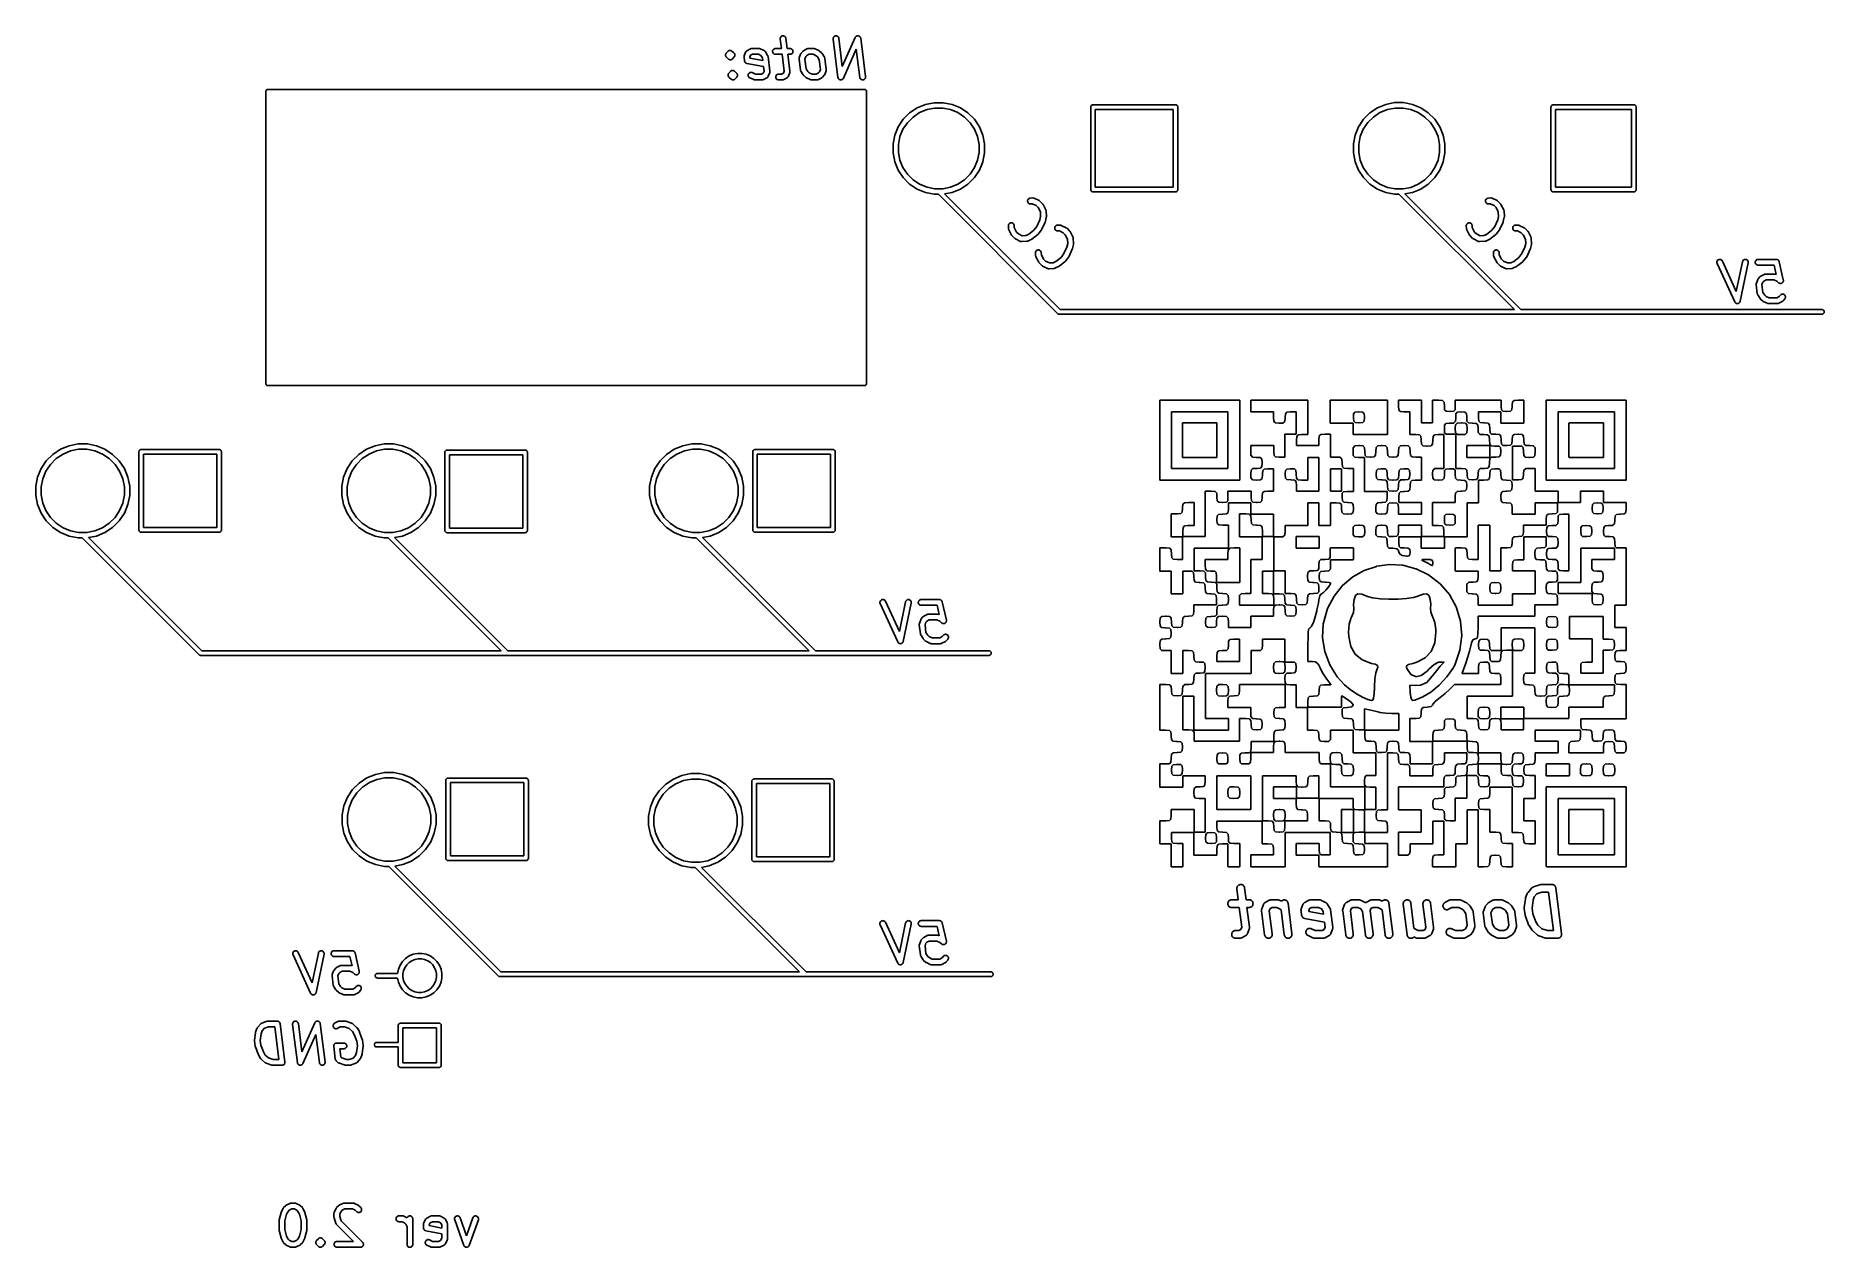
# Model space of a CAD drawing. Extents: x 123.5 to 170.1, y -121.6 to -90.
import ezdxf

# ---------------------------------------------------------------- set-up
doc = ezdxf.new("R2010")
doc.units = 0
doc.layers.add('BLACK', color=7, linetype='CONTINUOUS')

msp = doc.modelspace()

# ---------------------------------------------------------------- linework, layer by layer
at = {"layer": 'BLACK', "linetype": 'CONTINUOUS'}
for p, q in [((141.486, -90.4516), (141.49, -90.4461)), ((141.49, -90.4461), (141.532, -90.3984)), ((141.532, -90.3976), (141.536, -90.3942)), ((141.532, -90.3977), (141.532, -90.3976)), ((141.532, -90.3976), (141.532, -90.3976)), ((141.532, -90.3984), (141.532, -90.3977)), ((141.536, -90.3942), (141.54, -90.3907)), ((141.54, -90.3907), (141.541, -90.3893)), ((141.541, -90.3893), (141.543, -90.3878)), ((141.543, -90.3878), (141.548, -90.3852)), ((141.543, -90.3878), (141.543, -90.3878)), ((141.543, -90.3878), (141.543, -90.3878)), ((141.548, -90.3852), (141.552, -90.3823)), ((141.552, -90.3823), (141.554, -90.3814)), ((141.554, -90.3814), (141.556, -90.3802)), ((141.556, -90.3802), (141.56, -90.3785)), ((141.556, -90.3802), (141.556, -90.3802)), ((141.556, -90.3802), (141.556, -90.3802)), ((141.56, -90.3785), (141.565, -90.3765)), ((141.565, -90.3765), (141.567, -90.376)), ((141.567, -90.376), (141.569, -90.3752)), ((141.569, -90.3752), (141.569, -90.3752)), ((141.569, -90.3752), (141.57, -90.3752)), ((141.57, -90.3752), (141.574, -90.3744)), ((141.574, -90.3744), (141.579, -90.3733)), ((141.579, -90.3733), (141.582, -90.3733)), ((141.582, -90.3733), (141.584, -90.373)), ((141.584, -90.373), (141.584, -90.3729)), ((141.584, -90.3729), (141.589, -90.3732)), ((141.584, -90.373), (141.584, -90.373)), ((141.589, -90.3732), (141.594, -90.3731)), ((141.594, -90.3731), (141.596, -90.3735)), ((141.596, -90.3735), (141.599, -90.3736)), ((141.599, -90.3736), (141.599, -90.3736)), ((141.599, -90.3736), (141.599, -90.3736)), ((141.599, -90.3736), (141.603, -90.3747)), ((141.603, -90.3747), (141.608, -90.3756)), ((141.608, -90.3756), (141.611, -90.3765)), ((141.611, -90.3765), (141.613, -90.377)), ((141.613, -90.377), (141.613, -90.377)), ((141.613, -90.377), (141.613, -90.377)), ((141.613, -90.377), (141.617, -90.3791)), ((141.617, -90.3791), (141.622, -90.3809)), ((141.622, -90.3809), (141.624, -90.3822)), ((141.624, -90.3822), (141.626, -90.3831)), ((141.626, -90.3831), (141.626, -90.3832)), ((141.626, -90.3832), (141.626, -90.3832)), ((141.626, -90.3832), (141.63, -90.3861)), ((141.63, -90.3861), (141.634, -90.3888)), ((141.634, -90.3888), (141.636, -90.3904)), ((141.636, -90.3904), (141.638, -90.3917)), ((141.638, -90.3917), (141.638, -90.3918)), ((141.638, -90.3918), (141.638, -90.3918)), ((141.638, -90.3918), (141.692, -90.4394)), ((141.692, -90.4394), (141.692, -90.4401)), ((141.692, -90.4401), (141.697, -90.4451)), ((141.697, -90.4451), (141.701, -90.4501)), ((141.958, -90.5167), (141.994, -90.4215)), ((141.994, -90.4205), (141.997, -90.4164)), ((141.994, -90.4215), (141.994, -90.4205)), ((141.997, -90.4164), (141.998, -90.4122)), ((141.998, -90.4122), (142, -90.4099)), ((142, -90.4099), (142.001, -90.4075)), ((142.001, -90.4075), (142.004, -90.4039)), ((142.004, -90.4039), (142.006, -90.4001)), ((142.006, -90.4001), (142.008, -90.3981)), ((142.008, -90.3981), (142.01, -90.396)), ((142.01, -90.396), (142.014, -90.393)), ((142.014, -90.393), (142.017, -90.3898)), ((142.017, -90.3898), (142.019, -90.3882)), ((142.019, -90.3882), (142.021, -90.3864)), ((142.021, -90.3864), (142.025, -90.3842)), ((142.025, -90.3842), (142.029, -90.3817)), ((142.029, -90.3817), (142.118, -90.334)), ((142.118, -90.334), (142.119, -90.3336)), ((142.119, -90.3336), (142.122, -90.3324)), ((142.122, -90.3324), (142.125, -90.3309)), ((142.125, -90.3309), (142.129, -90.3297)), ((142.129, -90.3297), (142.133, -90.3281)), ((142.133, -90.3281), (142.136, -90.3276)), ((142.136, -90.3276), (142.139, -90.3266)), ((142.139, -90.3266), (142.143, -90.3262)), ((142.143, -90.3262), (142.147, -90.3255)), ((142.147, -90.3255), (142.15, -90.3255)), ((142.15, -90.3255), (142.154, -90.3252)), ((142.154, -90.3252), (142.344, -90.3252)), ((142.344, -90.3252), (142.345, -90.3252)), ((142.345, -90.3252), (142.346, -90.3254)), ((142.346, -90.3254), (142.348, -90.3253)), ((142.348, -90.3253), (142.354, -90.3262)), ((142.354, -90.3262), (142.36, -90.3269)), ((142.36, -90.3269), (142.361, -90.3272)), ((142.361, -90.3272), (142.362, -90.3274)), ((142.362, -90.3274), (142.368, -90.3295)), ((142.368, -90.3295), (142.374, -90.3313)), ((142.374, -90.3313), (142.375, -90.3319)), ((142.375, -90.3319), (142.376, -90.3324)), ((142.376, -90.3324), (142.477, -90.38)), ((142.477, -90.38), (142.478, -90.3804)), ((142.478, -90.3804), (142.483, -90.3837)), ((142.483, -90.3837), (142.489, -90.3868)), ((142.489, -90.3868), (142.49, -90.3875)), ((142.49, -90.3875), (142.491, -90.3881)), ((142.491, -90.3881), (142.495, -90.3923)), ((142.495, -90.3923), (142.5, -90.3965)), ((142.5, -90.3965), (142.501, -90.3973)), ((142.501, -90.3973), (142.501, -90.398)), ((142.501, -90.398), (142.505, -90.4031)), ((142.505, -90.4031), (142.509, -90.4081)), ((142.509, -90.4081), (142.568, -90.5033)), ((142.698, -90.3997), (142.699, -90.3851)), ((142.699, -90.4143), (142.698, -90.3997)), ((142.699, -90.3851), (142.704, -90.3712)), ((142.703, -90.4283), (142.699, -90.4143)), ((142.71, -90.4413), (142.703, -90.4283)), ((142.704, -90.3712), (142.71, -90.3583)), ((142.71, -90.3583), (142.72, -90.347)), ((142.719, -90.4527), (142.71, -90.4413)), ((142.72, -90.347), (142.731, -90.3377)), ((142.731, -90.3377), (142.744, -90.3309)), ((142.744, -90.3309), (142.758, -90.3266)), ((142.758, -90.3266), (142.773, -90.3252)), ((142.773, -90.3252), (142.926, -90.3252)), ((142.894, -90.0605), (142.897, -90.0461)), ((142.895, -90.0751), (142.894, -90.0605)), ((142.895, -90.0762), (142.895, -90.0751)), ((142.926, -90.3252), (142.895, -90.0762)), ((142.897, -90.0461), (142.902, -90.0325)), ((142.902, -90.0325), (142.91, -90.0202)), ((142.91, -90.0202), (142.921, -90.0097)), ((142.921, -90.0097), (142.933, -90.0014)), ((142.933, -90.0014), (142.946, -89.9955)), ((142.946, -89.9955), (142.96, -89.9924)), ((142.96, -89.9924), (142.975, -89.9921)), ((142.975, -89.9921), (142.989, -89.9947)), ((142.989, -89.9947), (143.003, -90)), ((143.003, -90), (143.015, -90.0078)), ((143.015, -90.0078), (143.026, -90.0179)), ((143.026, -90.0179), (143.034, -90.0299)), ((143.034, -90.0299), (143.04, -90.0433)), ((143.04, -90.0433), (143.044, -90.0576)), ((143.044, -90.0576), (143.077, -90.3252)), ((143.077, -90.3252), (143.154, -90.3252)), ((143.154, -90.3252), (143.155, -90.3252)), ((143.155, -90.3252), (143.169, -90.3269)), ((143.169, -90.3269), (143.183, -90.3313)), ((143.183, -90.3313), (143.196, -90.3383)), ((143.196, -90.3383), (143.207, -90.3477)), ((143.216, -90.4422), (143.206, -90.4534)), ((143.207, -90.3477), (143.216, -90.3591)), ((143.216, -90.3591), (143.223, -90.3721)), ((143.223, -90.4293), (143.216, -90.4422)), ((143.223, -90.3721), (143.227, -90.3862)), ((143.227, -90.4153), (143.223, -90.4293)), ((143.227, -90.3862), (143.229, -90.4007)), ((143.229, -90.4007), (143.227, -90.4153)), ((143.439, -90.4507), (143.442, -90.4461)), ((143.442, -90.4461), (143.484, -90.3984)), ((143.484, -90.3984), (143.485, -90.3977)), ((143.485, -90.3977), (143.489, -90.3938)), ((143.489, -90.3938), (143.493, -90.3898)), ((143.493, -90.3898), (143.494, -90.3889)), ((143.494, -90.3889), (143.496, -90.3878)), ((143.496, -90.3878), (143.5, -90.3848)), ((143.5, -90.3848), (143.505, -90.3817)), ((143.505, -90.3817), (143.594, -90.334)), ((143.594, -90.334), (143.595, -90.3336)), ((143.595, -90.3336), (143.598, -90.3324)), ((143.598, -90.3324), (143.601, -90.3309)), ((143.601, -90.3309), (143.605, -90.3297)), ((143.605, -90.3297), (143.609, -90.3281)), ((143.609, -90.3281), (143.612, -90.3276)), ((143.612, -90.3276), (143.615, -90.3266)), ((143.615, -90.3266), (143.619, -90.3262)), ((143.619, -90.3262), (143.623, -90.3255)), ((143.623, -90.3255), (143.627, -90.3255)), ((143.627, -90.3255), (143.63, -90.3252)), ((143.63, -90.3252), (143.773, -90.3252)), ((143.773, -90.3252), (143.774, -90.3252)), ((143.774, -90.3252), (143.775, -90.3254)), ((143.775, -90.3254), (143.776, -90.3253)), ((143.776, -90.3253), (143.782, -90.3262)), ((143.782, -90.3262), (143.788, -90.3269)), ((143.788, -90.3269), (143.789, -90.3272)), ((143.789, -90.3272), (143.791, -90.3274)), ((143.791, -90.3274), (143.796, -90.3295)), ((143.796, -90.3295), (143.802, -90.3313)), ((143.802, -90.3313), (143.803, -90.3319)), ((143.803, -90.3319), (143.805, -90.3324)), ((143.805, -90.3324), (143.906, -90.38)), ((143.906, -90.38), (143.907, -90.3804)), ((143.907, -90.3804), (143.909, -90.3819)), ((143.909, -90.3819), (143.912, -90.3832)), ((143.912, -90.3832), (143.915, -90.3858)), ((143.915, -90.3858), (143.919, -90.3881)), ((143.919, -90.3881), (143.921, -90.3901)), ((143.921, -90.3901), (143.924, -90.3918)), ((143.924, -90.3918), (143.977, -90.4394)), ((143.977, -90.4394), (143.978, -90.4401)), ((143.978, -90.4401), (143.98, -90.4422)), ((143.98, -90.4422), (143.982, -90.4441)), ((143.982, -90.4441), (143.985, -90.4477)), ((143.985, -90.4477), (143.988, -90.451)), ((144.275, -90.0605), (144.278, -90.0461)), ((144.275, -90.0751), (144.275, -90.0605)), ((144.276, -90.0762), (144.275, -90.0751)), ((144.401, -91.0762), (144.276, -90.0762)), ((144.278, -90.0461), (144.283, -90.0325)), ((144.283, -90.0325), (144.291, -90.0202)), ((144.291, -90.0202), (144.301, -90.0097)), ((144.301, -90.0097), (144.314, -90.0014)), ((144.314, -90.0014), (144.327, -89.9955)), ((144.327, -89.9955), (144.341, -89.9924)), ((144.341, -89.9924), (144.356, -89.9921)), ((144.356, -89.9921), (144.37, -89.9947)), ((144.37, -89.9947), (144.384, -90)), ((144.384, -90), (144.396, -90.0078)), ((144.396, -90.0078), (144.407, -90.0179)), ((144.407, -90.0179), (144.415, -90.0299)), ((144.415, -90.0299), (144.421, -90.0433)), ((144.421, -90.0433), (144.424, -90.0576)), ((144.424, -90.0576), (144.516, -90.7909)), ((144.516, -90.7909), (144.853, -90.0363)), ((144.88, -90.3429), (144.544, -91.0975)), ((144.853, -90.0354), (144.854, -90.034)), ((144.853, -90.0363), (144.853, -90.0354)), ((144.854, -90.034), (144.855, -90.0325)), ((144.855, -90.0325), (144.858, -90.0277)), ((144.858, -90.0277), (144.861, -90.0227)), ((144.861, -90.0227), (144.862, -90.0215)), ((144.862, -90.0215), (144.863, -90.0202)), ((144.863, -90.0202), (144.867, -90.0161)), ((144.867, -90.0161), (144.871, -90.0118)), ((144.871, -90.0118), (144.872, -90.0108)), ((144.872, -90.0108), (144.873, -90.0097)), ((144.873, -90.0097), (144.878, -90.0064)), ((144.878, -90.0064), (144.882, -90.003)), ((144.972, -91.0762), (144.88, -90.3429)), ((144.882, -90.003), (144.884, -90.0023)), ((144.884, -90.0023), (144.885, -90.0014)), ((144.885, -90.0014), (144.89, -89.9991)), ((144.89, -89.9991), (144.895, -89.9966)), ((144.895, -89.9966), (144.897, -89.9962)), ((144.897, -89.9962), (144.898, -89.9955)), ((144.898, -89.9955), (144.904, -89.9943)), ((144.904, -89.9943), (144.91, -89.9928)), ((144.91, -89.9928), (144.911, -89.9927)), ((144.911, -89.9927), (144.913, -89.9924)), ((144.913, -89.9924), (144.918, -89.9923)), ((144.918, -89.9923), (144.924, -89.9919)), ((144.924, -89.9919), (144.926, -89.9921)), ((144.926, -89.9921), (144.927, -89.9921)), ((144.927, -89.9921), (144.933, -89.9931)), ((144.933, -89.9931), (144.939, -89.9939)), ((144.939, -89.9939), (144.94, -89.9944)), ((144.94, -89.9944), (144.942, -89.9947)), ((144.942, -89.9947), (144.947, -89.9968)), ((144.947, -89.9968), (144.953, -89.9986)), ((144.953, -89.9986), (144.954, -89.9994)), ((144.954, -89.9994), (144.955, -90)), ((144.955, -90), (144.96, -90.0031)), ((144.96, -90.0031), (144.965, -90.0059)), ((144.965, -90.0059), (144.966, -90.007)), ((144.966, -90.007), (144.968, -90.0078)), ((144.968, -90.0078), (144.972, -90.0118)), ((144.972, -90.0118), (144.976, -90.0156)), ((144.976, -90.0156), (144.977, -90.0169)), ((144.977, -90.0169), (144.978, -90.0179)), ((144.978, -90.0179), (144.982, -90.0226)), ((144.982, -90.0226), (144.985, -90.0272)), ((144.985, -90.0272), (144.986, -90.0286)), ((144.986, -90.0286), (144.987, -90.0299)), ((144.987, -90.0299), (144.989, -90.0352)), ((144.989, -90.0352), (144.992, -90.0403)), ((144.992, -90.0403), (144.992, -90.0418)), ((144.992, -90.0418), (144.993, -90.0433)), ((144.993, -90.0433), (144.994, -90.0489)), ((144.994, -90.0489), (144.995, -90.0544)), ((144.995, -90.0544), (144.996, -90.056)), ((144.996, -90.056), (144.996, -90.0576)), ((144.996, -90.0576), (145.121, -91.0576)), ((141.472, -90.4845), (141.474, -90.4779)), ((141.472, -90.485), (141.472, -90.4845)), ((141.472, -90.4856), (141.472, -90.485)), ((141.472, -90.4923), (141.472, -90.4856)), ((141.472, -90.4991), (141.472, -90.4923)), ((141.472, -90.4996), (141.472, -90.4991)), ((141.472, -90.5002), (141.472, -90.4996)), ((141.473, -90.5068), (141.472, -90.5002)), ((141.474, -90.5136), (141.473, -90.5068)), ((141.474, -90.4779), (141.475, -90.4713)), ((141.474, -90.5141), (141.474, -90.5136)), ((141.474, -90.5146), (141.474, -90.5141)), ((141.476, -90.521), (141.474, -90.5146)), ((141.475, -90.4713), (141.476, -90.4708)), ((141.476, -90.4703), (141.479, -90.4641)), ((141.476, -90.4708), (141.476, -90.4703)), ((141.479, -90.5273), (141.476, -90.521)), ((141.479, -90.4641), (141.481, -90.458)), ((141.479, -90.5278), (141.479, -90.5273)), ((141.479, -90.5283), (141.479, -90.5278)), ((141.483, -90.5341), (141.479, -90.5283)), ((141.481, -90.458), (141.482, -90.4575)), ((141.482, -90.457), (141.486, -90.4516)), ((141.482, -90.4575), (141.482, -90.457)), ((141.486, -90.5399), (141.483, -90.5341)), ((141.486, -90.5403), (141.486, -90.5399)), ((141.487, -90.5408), (141.486, -90.5403)), ((141.491, -90.5458), (141.487, -90.5408)), ((141.496, -90.5508), (141.491, -90.5458)), ((141.497, -90.5515), (141.496, -90.5508)), ((141.55, -90.5991), (141.497, -90.5515)), ((141.55, -90.5992), (141.55, -90.5991)), ((141.55, -90.5991), (141.55, -90.5991)), ((141.552, -90.6005), (141.55, -90.5992)), ((141.554, -90.6021), (141.552, -90.6005)), ((141.558, -90.6048), (141.554, -90.6021)), ((141.562, -90.6077), (141.558, -90.6048)), ((141.562, -90.6078), (141.562, -90.6077)), ((141.564, -90.6087), (141.562, -90.6078)), ((141.562, -90.6078), (141.562, -90.6078)), ((141.566, -90.61), (141.564, -90.6087)), ((141.571, -90.6118), (141.566, -90.61)), ((141.575, -90.6139), (141.571, -90.6118)), ((141.578, -90.6144), (141.575, -90.6139)), ((141.575, -90.6139), (141.575, -90.6139)), ((141.575, -90.6139), (141.575, -90.6139)), ((141.58, -90.6153), (141.578, -90.6144)), ((141.585, -90.6162), (141.58, -90.6153)), ((141.59, -90.6173), (141.585, -90.6162)), ((141.592, -90.6174), (141.59, -90.6173)), ((141.59, -90.6173), (141.59, -90.6173)), ((141.59, -90.6173), (141.59, -90.6173)), ((141.594, -90.6178), (141.592, -90.6174)), ((141.599, -90.6177), (141.594, -90.6178)), ((141.604, -90.618), (141.599, -90.6177)), ((141.602, -90.9181), (141.605, -90.9145)), ((141.607, -90.6176), (141.604, -90.618)), ((141.604, -90.618), (141.604, -90.618)), ((141.604, -90.618), (141.604, -90.618)), ((141.605, -90.9145), (141.607, -90.9132)), ((141.609, -90.6176), (141.607, -90.6176)), ((141.607, -90.9132), (141.609, -90.9116)), ((141.614, -90.6165), (141.609, -90.6176)), ((141.609, -90.9116), (141.613, -90.909)), ((141.609, -90.9116), (141.609, -90.9116)), ((141.609, -90.9116), (141.609, -90.9116)), ((141.613, -90.909), (141.617, -90.9061)), ((141.619, -90.6157), (141.614, -90.6165)), ((141.617, -90.9061), (141.619, -90.9052)), ((141.621, -90.6149), (141.619, -90.6157)), ((141.619, -90.6157), (141.619, -90.6157)), ((141.619, -90.6157), (141.619, -90.6157)), ((141.619, -90.9052), (141.621, -90.904)), ((141.623, -90.6144), (141.621, -90.6149)), ((141.621, -90.904), (141.626, -90.9023)), ((141.621, -90.904), (141.621, -90.904)), ((141.621, -90.904), (141.621, -90.904)), ((141.628, -90.6124), (141.623, -90.6144)), ((141.626, -90.9023), (141.631, -90.9003)), ((141.632, -90.6107), (141.628, -90.6124)), ((141.631, -90.9003), (141.633, -90.8998)), ((141.634, -90.6095), (141.632, -90.6107)), ((141.632, -90.6107), (141.632, -90.6107)), ((141.632, -90.6107), (141.632, -90.6107)), ((141.633, -90.8998), (141.635, -90.899)), ((141.637, -90.6086), (141.634, -90.6095)), ((141.635, -90.899), (141.64, -90.8982)), ((141.635, -90.899), (141.635, -90.899)), ((141.635, -90.899), (141.635, -90.899)), ((141.641, -90.6057), (141.637, -90.6086)), ((141.64, -90.8982), (141.645, -90.8972)), ((141.645, -90.6032), (141.641, -90.6057)), ((141.647, -90.6016), (141.645, -90.6031)), ((141.645, -90.6031), (141.645, -90.6031)), ((141.645, -90.6031), (141.645, -90.6032)), ((141.645, -90.8972), (141.647, -90.8971)), ((141.649, -90.6002), (141.647, -90.6016)), ((141.647, -90.8971), (141.649, -90.8968)), ((141.652, -90.5967), (141.649, -90.6002)), ((141.649, -90.8968), (141.649, -90.8968)), ((141.649, -90.8968), (141.649, -90.8968)), ((141.649, -90.8968), (141.654, -90.897)), ((141.656, -90.5933), (141.652, -90.5967)), ((141.654, -90.897), (141.659, -90.8969)), ((141.698, -90.5448), (141.656, -90.5925)), ((141.656, -90.5925), (141.656, -90.5932)), ((141.656, -90.5932), (141.656, -90.5933)), ((141.656, -90.5933), (141.656, -90.5933)), ((141.659, -90.8969), (141.662, -90.8973)), ((141.662, -90.8973), (141.664, -90.8974)), ((141.664, -90.8974), (141.664, -90.8974)), ((141.664, -90.8974), (141.664, -90.8974)), ((141.664, -90.8974), (141.669, -90.8986)), ((141.669, -90.8986), (141.674, -90.8994)), ((141.674, -90.8994), (141.676, -90.9003)), ((141.676, -90.9003), (141.678, -90.9008)), ((141.678, -90.9008), (141.678, -90.9008)), ((141.678, -90.9008), (141.678, -90.9008)), ((141.678, -90.9008), (141.683, -90.9029)), ((141.683, -90.9029), (141.688, -90.9047)), ((141.688, -90.9047), (141.689, -90.906)), ((141.689, -90.906), (141.692, -90.9069)), ((141.692, -90.9069), (141.692, -90.907)), ((141.692, -90.907), (141.692, -90.907)), ((141.692, -90.907), (141.696, -90.9099)), ((141.696, -90.9099), (141.7, -90.9126)), ((141.702, -90.5394), (141.698, -90.5448)), ((141.7, -90.9126), (141.702, -90.9142)), ((141.701, -90.4501), (141.702, -90.4506)), ((141.702, -90.4506), (141.702, -90.451)), ((141.702, -90.451), (141.706, -90.4568)), ((141.706, -90.5339), (141.702, -90.5394)), ((141.702, -90.9142), (141.703, -90.9155)), ((141.706, -90.4568), (141.709, -90.4626)), ((141.707, -90.5329), (141.706, -90.5334)), ((141.706, -90.5334), (141.706, -90.5339)), ((141.709, -90.5268), (141.707, -90.5329)), ((141.709, -90.4626), (141.709, -90.4631)), ((141.709, -90.4631), (141.71, -90.4636)), ((141.712, -90.5207), (141.709, -90.5268)), ((141.71, -90.4636), (141.712, -90.47)), ((141.712, -90.47), (141.714, -90.4763)), ((141.713, -90.5196), (141.712, -90.5201)), ((141.712, -90.5201), (141.712, -90.5207)), ((141.714, -90.5131), (141.713, -90.5196)), ((141.714, -90.4763), (141.714, -90.4768)), ((141.714, -90.4768), (141.714, -90.4774)), ((141.714, -90.4774), (141.715, -90.4841)), ((141.716, -90.5065), (141.714, -90.5131)), ((141.715, -90.4841), (141.717, -90.4907)), ((141.717, -90.4918), (141.716, -90.4986)), ((141.716, -90.4986), (141.716, -90.5054)), ((141.716, -90.5054), (141.716, -90.5059)), ((141.716, -90.5059), (141.716, -90.5065)), ((141.717, -90.4907), (141.717, -90.4913)), ((141.717, -90.4913), (141.717, -90.4918)), ((141.954, -90.5338), (141.955, -90.5309)), ((141.954, -90.5367), (141.954, -90.5338)), ((141.954, -90.5411), (141.954, -90.5367)), ((141.954, -90.5455), (141.954, -90.5411)), ((141.954, -90.5484), (141.954, -90.5455)), ((141.954, -90.5513), (141.954, -90.5484)), ((141.954, -90.5524), (141.954, -90.5513)), ((141.966, -90.6476), (141.954, -90.5524)), ((141.955, -90.5309), (141.956, -90.5266)), ((141.956, -90.5266), (141.957, -90.5223)), ((141.957, -90.5223), (141.958, -90.5196)), ((141.958, -90.5196), (141.958, -90.5167)), ((141.967, -90.6501), (141.966, -90.6476)), ((141.967, -90.6526), (141.967, -90.6501)), ((141.968, -90.6572), (141.967, -90.6526)), ((141.969, -90.6619), (141.968, -90.6572)), ((141.97, -90.6642), (141.969, -90.6619)), ((141.971, -90.6666), (141.97, -90.6642)), ((141.973, -90.6709), (141.971, -90.6666)), ((141.975, -90.6753), (141.973, -90.6709)), ((141.977, -90.6773), (141.975, -90.6753)), ((141.978, -90.6796), (141.977, -90.6773)), ((141.981, -90.6833), (141.978, -90.6796)), ((141.984, -90.6872), (141.981, -90.6833)), ((141.985, -90.689), (141.984, -90.6872)), ((141.987, -90.6909), (141.985, -90.689)), ((141.991, -90.694), (141.987, -90.6909)), ((141.994, -90.6973), (141.991, -90.694)), ((141.996, -90.6987), (141.994, -90.6973)), ((141.998, -90.7003), (141.996, -90.6987)), ((142.003, -90.7026), (141.998, -90.7003)), ((142.007, -90.7052), (142.003, -90.7026)), ((142.009, -90.7061), (142.007, -90.7052)), ((142.011, -90.7073), (142.009, -90.7061)), ((142.016, -90.7088), (142.011, -90.7073)), ((142.02, -90.7105), (142.016, -90.7088)), ((142.023, -90.711), (142.02, -90.7105)), ((142.025, -90.7117), (142.023, -90.711)), ((142.026, -90.7119), (142.025, -90.7117)), ((142.461, -90.7968), (142.026, -90.7119)), ((142.125, -90.5007), (142.105, -90.5521)), ((142.105, -90.5521), (142.108, -90.5751)), ((142.108, -90.5751), (142.441, -90.6401)), ((142.172, -90.4752), (142.125, -90.5007)), ((142.327, -90.4752), (142.172, -90.4752)), ((142.393, -90.5063), (142.327, -90.4752)), ((142.432, -90.5688), (142.393, -90.5063)), ((142.441, -90.6401), (142.432, -90.5688)), ((142.476, -90.915), (142.461, -90.7968)), ((142.568, -90.5033), (142.569, -90.5042)), ((142.569, -90.5042), (142.569, -90.5052)), ((142.569, -90.5052), (142.57, -90.5061)), ((142.57, -90.5061), (142.573, -90.5118)), ((142.573, -90.5118), (142.575, -90.5174)), ((142.575, -90.5174), (142.576, -90.5185)), ((142.576, -90.5185), (142.576, -90.5195)), ((142.576, -90.5195), (142.577, -90.5256)), ((142.577, -90.5256), (142.579, -90.5316)), ((142.579, -90.5316), (142.579, -90.5327)), ((142.579, -90.5327), (142.579, -90.5338)), ((142.579, -90.5338), (142.627, -90.9147)), ((142.627, -90.9147), (142.627, -90.9158)), ((142.73, -90.4621), (142.719, -90.4527)), ((142.743, -90.4691), (142.73, -90.4621)), ((142.757, -90.4736), (142.743, -90.4691)), ((142.772, -90.4752), (142.757, -90.4736)), ((142.773, -90.4752), (142.772, -90.4752)), ((142.945, -90.4752), (142.773, -90.4752)), ((143, -90.915), (142.945, -90.4752)), ((143.154, -90.4752), (143.096, -90.4752)), ((143.096, -90.4752), (143.151, -90.9147)), ((143.151, -90.9147), (143.151, -90.9158)), ((143.168, -90.4738), (143.154, -90.4752)), ((143.182, -90.4696), (143.168, -90.4738)), ((143.195, -90.4627), (143.182, -90.4696)), ((143.206, -90.4534), (143.195, -90.4627)), ((143.388, -90.5843), (143.389, -90.5814)), ((143.388, -90.5887), (143.388, -90.5843)), ((143.388, -90.5931), (143.388, -90.5887)), ((143.389, -90.596), (143.388, -90.5931)), ((143.389, -90.5785), (143.39, -90.5742)), ((143.389, -90.5814), (143.389, -90.5785)), ((143.389, -90.599), (143.389, -90.596)), ((143.389, -90.6), (143.389, -90.599)), ((143.424, -90.8857), (143.389, -90.6)), ((143.39, -90.5742), (143.391, -90.5699)), ((143.391, -90.5699), (143.392, -90.5672)), ((143.392, -90.5672), (143.393, -90.5644)), ((143.393, -90.5644), (143.429, -90.4691)), ((143.425, -90.8868), (143.424, -90.8857)), ((143.425, -90.8879), (143.425, -90.8868)), ((143.426, -90.8939), (143.425, -90.8879)), ((143.428, -90.9), (143.426, -90.8939)), ((143.428, -90.901), (143.428, -90.9)), ((143.428, -90.9021), (143.428, -90.901)), ((143.431, -90.9077), (143.428, -90.9021)), ((143.429, -90.4681), (143.432, -90.4631)), ((143.429, -90.4691), (143.429, -90.4681)), ((143.434, -90.9134), (143.431, -90.9077)), ((143.432, -90.4631), (143.434, -90.458)), ((143.434, -90.458), (143.435, -90.4566)), ((143.434, -90.9143), (143.434, -90.9134)), ((143.435, -90.9153), (143.434, -90.9143)), ((143.435, -90.4566), (143.436, -90.4551)), ((143.436, -90.4551), (143.439, -90.4507)), ((143.564, -90.5346), (143.54, -90.5997)), ((143.54, -90.5997), (143.571, -90.8507)), ((143.588, -90.5076), (143.564, -90.5346)), ((143.571, -90.8507), (143.616, -90.9227)), ((143.649, -90.4752), (143.588, -90.5076)), ((143.756, -90.4752), (143.649, -90.4752)), ((143.832, -90.5111), (143.756, -90.4752)), ((143.87, -90.5443), (143.832, -90.5111)), ((143.915, -90.6164), (143.87, -90.5443)), ((143.946, -90.8674), (143.915, -90.6164)), ((143.922, -90.9325), (143.946, -90.8674)), ((143.988, -90.451), (143.989, -90.4534)), ((143.989, -90.4534), (143.991, -90.4557)), ((143.991, -90.4557), (144.051, -90.5509)), ((144.051, -90.5509), (144.051, -90.5518)), ((144.051, -90.5518), (144.052, -90.5528)), ((144.052, -90.5528), (144.052, -90.5537)), ((144.052, -90.5537), (144.055, -90.5594)), ((144.055, -90.5594), (144.057, -90.565)), ((144.057, -90.565), (144.058, -90.5661)), ((144.093, -90.9027), (144.057, -90.998)), ((144.058, -90.5661), (144.058, -90.5671)), ((144.058, -90.5671), (144.06, -90.5732)), ((144.06, -90.5732), (144.061, -90.5792)), ((144.061, -90.5792), (144.061, -90.5803)), ((144.061, -90.5803), (144.061, -90.5814)), ((144.061, -90.5814), (144.097, -90.8671)), ((144.094, -90.8999), (144.093, -90.9027)), ((144.095, -90.8972), (144.094, -90.8999)), ((144.096, -90.8929), (144.095, -90.8972)), ((144.097, -90.8886), (144.096, -90.8929)), ((144.097, -90.8671), (144.097, -90.8681)), ((144.097, -90.8681), (144.097, -90.8711)), ((144.097, -90.8711), (144.098, -90.874)), ((144.098, -90.874), (144.097, -90.8784)), ((144.097, -90.8784), (144.097, -90.8828)), ((144.097, -90.8828), (144.097, -90.8857)), ((144.097, -90.8857), (144.097, -90.8886)), ((141.537, -91.0161), (141.538, -91.0094)), ((141.537, -91.0229), (141.537, -91.0161)), ((141.537, -91.0234), (141.537, -91.0229)), ((141.537, -91.024), (141.537, -91.0234)), ((141.538, -91.0306), (141.537, -91.024)), ((141.538, -91.0083), (141.539, -91.0017)), ((141.538, -91.0088), (141.538, -91.0083)), ((141.538, -91.0094), (141.538, -91.0088)), ((141.539, -91.0374), (141.538, -91.0306)), ((141.539, -91.0017), (141.541, -90.9951)), ((141.539, -91.0379), (141.539, -91.0374)), ((141.539, -91.0384), (141.539, -91.0379)), ((141.542, -91.0448), (141.539, -91.0384)), ((141.541, -90.9941), (141.544, -90.9879)), ((141.541, -90.9946), (141.541, -90.9941)), ((141.541, -90.9951), (141.541, -90.9946)), ((141.544, -91.0512), (141.542, -91.0448)), ((141.544, -90.9879), (141.547, -90.9818)), ((141.544, -91.0516), (141.544, -91.0512)), ((141.545, -91.0522), (141.544, -91.0516)), ((141.548, -91.0579), (141.545, -91.0522)), ((141.547, -90.9813), (141.548, -90.9808)), ((141.547, -90.9818), (141.547, -90.9813)), ((141.548, -90.9808), (141.552, -90.9754)), ((141.552, -91.0637), (141.548, -91.0579)), ((141.552, -90.9754), (141.555, -90.9699)), ((141.552, -91.0641), (141.552, -91.0637)), ((141.552, -91.0646), (141.552, -91.0641)), ((141.557, -91.0696), (141.552, -91.0646)), ((141.555, -90.9699), (141.597, -90.9223)), ((141.561, -91.0746), (141.557, -91.0696)), ((141.562, -91.0753), (141.561, -91.0746)), ((141.616, -91.1229), (141.562, -91.0753)), ((141.597, -90.9223), (141.598, -90.9215)), ((141.598, -90.9214), (141.602, -90.9181)), ((141.598, -90.9215), (141.598, -90.9214)), ((141.598, -90.9214), (141.598, -90.9214)), ((141.616, -91.123), (141.616, -91.1229)), ((141.618, -91.1243), (141.616, -91.123)), ((141.616, -91.123), (141.616, -91.123)), ((141.619, -91.1259), (141.618, -91.1243)), ((141.623, -91.1286), (141.619, -91.1259)), ((141.628, -91.1315), (141.623, -91.1286)), ((141.628, -91.1316), (141.628, -91.1315)), ((141.63, -91.1325), (141.628, -91.1316)), ((141.628, -91.1316), (141.628, -91.1316)), ((141.632, -91.1338), (141.63, -91.1325)), ((141.636, -91.1356), (141.632, -91.1338)), ((141.641, -91.1377), (141.636, -91.1356)), ((141.643, -91.1383), (141.641, -91.1377)), ((141.641, -91.1377), (141.641, -91.1377)), ((141.641, -91.1377), (141.641, -91.1377)), ((141.645, -91.1391), (141.643, -91.1383)), ((141.65, -91.14), (141.645, -91.1391)), ((141.655, -91.1411), (141.65, -91.14)), ((141.655, -91.1412), (141.655, -91.1411)), ((141.655, -91.1411), (141.655, -91.1411)), ((141.657, -91.1412), (141.655, -91.1412)), ((141.66, -91.1417), (141.657, -91.1412)), ((141.665, -91.1416), (141.66, -91.1417)), ((141.67, -91.1418), (141.665, -91.1416)), ((141.672, -91.1414), (141.67, -91.1418)), ((141.67, -91.1418), (141.67, -91.1418)), ((141.67, -91.1418), (141.67, -91.1418)), ((141.674, -91.1414), (141.672, -91.1414)), ((141.679, -91.1403), (141.674, -91.1414)), ((141.684, -91.1395), (141.679, -91.1403)), ((141.686, -91.1387), (141.684, -91.1395)), ((141.684, -91.1395), (141.684, -91.1395)), ((141.684, -91.1395), (141.684, -91.1395)), ((141.689, -91.1382), (141.686, -91.1387)), ((141.693, -91.1362), (141.689, -91.1382)), ((141.698, -91.1345), (141.693, -91.1362)), ((141.7, -91.1333), (141.698, -91.1345)), ((141.698, -91.1345), (141.698, -91.1345)), ((141.698, -91.1345), (141.698, -91.1345)), ((141.702, -91.1324), (141.7, -91.1333)), ((141.706, -91.1296), (141.702, -91.1324)), ((141.703, -90.9155), (141.703, -90.9156)), ((141.703, -90.9156), (141.703, -90.9156)), ((141.703, -90.9156), (141.757, -90.9632)), ((141.71, -91.127), (141.706, -91.1296)), ((141.712, -91.1254), (141.71, -91.1269)), ((141.71, -91.1269), (141.71, -91.1269)), ((141.71, -91.1269), (141.71, -91.127)), ((141.714, -91.1241), (141.712, -91.1254)), ((141.718, -91.1205), (141.714, -91.1241)), ((141.721, -91.1171), (141.718, -91.1205)), ((141.722, -91.1163), (141.721, -91.1171)), ((141.721, -91.1171), (141.721, -91.1171)), ((141.721, -91.1171), (141.721, -91.1171)), ((141.764, -91.0686), (141.722, -91.1163)), ((141.757, -90.9632), (141.758, -90.9639)), ((141.758, -90.9639), (141.762, -90.969)), ((141.762, -90.969), (141.767, -90.9739)), ((141.768, -91.0631), (141.764, -91.0686)), ((141.767, -90.9739), (141.767, -90.9744)), ((141.767, -90.9744), (141.768, -90.9748)), ((141.768, -90.9748), (141.771, -90.9806)), ((141.772, -91.0577), (141.768, -91.0631)), ((141.771, -90.9806), (141.775, -90.9864)), ((141.775, -91.0506), (141.772, -91.0567)), ((141.772, -91.0567), (141.772, -91.0572)), ((141.772, -91.0572), (141.772, -91.0577)), ((141.775, -90.9864), (141.775, -90.9869)), ((141.775, -90.9869), (141.775, -90.9874)), ((141.775, -90.9874), (141.777, -90.9938)), ((141.778, -91.0445), (141.775, -91.0506)), ((141.777, -90.9938), (141.78, -91.0001)), ((141.78, -91.0369), (141.778, -91.0434)), ((141.778, -91.0434), (141.778, -91.0439)), ((141.778, -91.0439), (141.778, -91.0445)), ((141.78, -91.0001), (141.78, -91.0006)), ((141.78, -91.0006), (141.78, -91.0012)), ((141.78, -91.0012), (141.781, -91.0079)), ((141.781, -91.0303), (141.78, -91.0369)), ((141.781, -91.0079), (141.782, -91.0145)), ((141.782, -91.0292), (141.781, -91.0297)), ((141.781, -91.0297), (141.781, -91.0303)), ((141.782, -91.0145), (141.782, -91.0151)), ((141.782, -91.0151), (141.782, -91.0156)), ((141.782, -91.0156), (141.782, -91.0224)), ((141.782, -91.0224), (141.782, -91.0292)), ((142.061, -91.0151), (142.063, -91.0006)), ((142.061, -91.0297), (142.061, -91.0151)), ((142.065, -91.0439), (142.061, -91.0297)), ((142.063, -91.0006), (142.068, -90.9869)), ((142.071, -91.0572), (142.065, -91.0439)), ((142.068, -90.9869), (142.076, -90.9743)), ((142.08, -91.0691), (142.071, -91.0572)), ((142.076, -90.9743), (142.086, -90.9635)), ((142.09, -91.079), (142.08, -91.0691)), ((142.086, -90.9635), (142.097, -90.9548)), ((142.103, -91.0867), (142.09, -91.079)), ((142.097, -90.9548), (142.111, -90.9486)), ((142.104, -91.0871), (142.103, -91.0867)), ((142.205, -91.1347), (142.104, -91.0871)), ((142.111, -90.9486), (142.125, -90.9451)), ((142.125, -90.9451), (142.139, -90.9444)), ((142.139, -90.9444), (142.154, -90.9465)), ((142.154, -90.9465), (142.168, -90.9514)), ((142.168, -90.9514), (142.254, -90.9919)), ((142.206, -91.1352), (142.205, -91.1347)), ((142.207, -91.1358), (142.206, -91.1352)), ((142.213, -91.1376), (142.207, -91.1358)), ((142.219, -91.1397), (142.213, -91.1376)), ((142.22, -91.1398), (142.219, -91.1397)), ((142.221, -91.1402), (142.22, -91.1398)), ((142.227, -91.1409), (142.221, -91.1402)), ((142.233, -91.1418), (142.227, -91.1409)), ((142.235, -91.1417), (142.233, -91.1418)), ((142.236, -91.1419), (142.235, -91.1417)), ((142.237, -91.1419), (142.236, -91.1419)), ((142.427, -91.1419), (142.237, -91.1419)), ((142.254, -90.9919), (142.409, -90.9919)), ((142.409, -90.9919), (142.456, -90.9664)), ((142.431, -91.1416), (142.427, -91.1419)), ((142.434, -91.1416), (142.431, -91.1416)), ((142.438, -91.1409), (142.434, -91.1416)), ((142.442, -91.1405), (142.438, -91.1409)), ((142.445, -91.1395), (142.442, -91.1405)), ((142.448, -91.1389), (142.445, -91.1395)), ((142.452, -91.1374), (142.448, -91.1389)), ((142.456, -91.1362), (142.452, -91.1374)), ((142.456, -90.9664), (142.476, -90.915)), ((142.459, -91.1347), (142.456, -91.1362)), ((142.462, -91.1335), (142.459, -91.1347)), ((142.463, -91.1331), (142.462, -91.1335)), ((142.552, -91.0854), (142.463, -91.1331)), ((142.556, -91.0829), (142.552, -91.0854)), ((142.56, -91.0807), (142.556, -91.0829)), ((142.562, -91.0789), (142.56, -91.0807)), ((142.564, -91.0773), (142.562, -91.0789)), ((142.567, -91.0741), (142.564, -91.0773)), ((142.571, -91.0711), (142.567, -91.0741)), ((142.573, -91.069), (142.571, -91.0711)), ((142.575, -91.067), (142.573, -91.069)), ((142.577, -91.0632), (142.575, -91.067)), ((142.58, -91.0596), (142.577, -91.0632)), ((142.581, -91.0571), (142.58, -91.0596)), ((142.583, -91.0548), (142.581, -91.0571)), ((142.584, -91.0506), (142.583, -91.0548)), ((142.587, -91.0466), (142.584, -91.0506)), ((142.623, -90.9504), (142.587, -91.0456)), ((142.587, -91.0456), (142.587, -91.0466)), ((142.624, -90.9448), (142.623, -90.9475)), ((142.623, -90.9475), (142.623, -90.9504)), ((142.625, -90.9405), (142.624, -90.9448)), ((142.626, -90.9362), (142.625, -90.9405)), ((142.627, -90.9333), (142.626, -90.9362)), ((142.627, -90.9158), (142.627, -90.9187)), ((142.627, -90.9187), (142.627, -90.9216)), ((142.627, -90.9216), (142.627, -90.926)), ((142.627, -90.926), (142.627, -90.9304)), ((142.627, -90.9304), (142.627, -90.9333)), ((142.781, -91.0664), (142.783, -91.0518)), ((142.782, -91.0809), (142.781, -91.0664)), ((142.786, -91.095), (142.782, -91.0809)), ((142.783, -91.0518), (142.787, -91.0378)), ((142.793, -91.1079), (142.786, -91.095)), ((142.787, -91.0378), (142.794, -91.0249)), ((142.802, -91.1194), (142.793, -91.1079)), ((142.794, -91.0249), (142.803, -91.0137)), ((142.814, -91.1288), (142.802, -91.1194)), ((142.803, -91.0137), (142.814, -91.0044)), ((142.814, -91.0044), (142.827, -90.9975)), ((142.826, -91.1358), (142.814, -91.1288)), ((142.84, -91.1402), (142.826, -91.1358)), ((142.827, -90.9975), (142.841, -90.9933)), ((142.855, -91.1419), (142.84, -91.1402)), ((142.841, -90.9933), (142.856, -90.9919)), ((142.856, -91.1419), (142.855, -91.1419)), ((142.856, -90.9919), (142.932, -90.9919)), ((142.951, -91.1419), (142.856, -91.1419)), ((142.932, -90.9919), (142.98, -90.9664)), ((142.954, -91.1416), (142.951, -91.1419)), ((142.958, -91.1416), (142.954, -91.1416)), ((142.962, -91.1409), (142.958, -91.1416)), ((142.966, -91.1405), (142.962, -91.1409)), ((142.969, -91.1395), (142.966, -91.1405)), ((142.972, -91.1389), (142.969, -91.1395)), ((142.976, -91.1374), (142.972, -91.1389)), ((142.98, -91.1362), (142.976, -91.1374)), ((142.98, -90.9664), (143, -90.915)), ((142.983, -91.1347), (142.98, -91.1362)), ((142.986, -91.1335), (142.983, -91.1347)), ((142.987, -91.1331), (142.986, -91.1335)), ((143.076, -91.0854), (142.987, -91.1331)), ((143.08, -91.0829), (143.076, -91.0854)), ((143.084, -91.0807), (143.08, -91.0829)), ((143.086, -91.0789), (143.084, -91.0807)), ((143.088, -91.0773), (143.086, -91.0789)), ((143.091, -91.0741), (143.088, -91.0773)), ((143.095, -91.0711), (143.091, -91.0741)), ((143.096, -91.069), (143.095, -91.0711)), ((143.098, -91.067), (143.096, -91.069)), ((143.101, -91.0632), (143.098, -91.067)), ((143.104, -91.0596), (143.101, -91.0632)), ((143.105, -91.0571), (143.104, -91.0596)), ((143.107, -91.0548), (143.105, -91.0571)), ((143.108, -91.0506), (143.107, -91.0548)), ((143.11, -91.0466), (143.108, -91.0506)), ((143.111, -91.0456), (143.11, -91.0466)), ((143.146, -90.9504), (143.111, -91.0456)), ((143.147, -90.9475), (143.146, -90.9504)), ((143.148, -90.9448), (143.147, -90.9475)), ((143.149, -90.9405), (143.148, -90.9448)), ((143.15, -90.9362), (143.149, -90.9405)), ((143.151, -90.9304), (143.15, -90.9333)), ((143.15, -90.9333), (143.15, -90.9362)), ((143.151, -90.9158), (143.151, -90.9187)), ((143.151, -90.9187), (143.151, -90.9216)), ((143.151, -90.9216), (143.151, -90.926)), ((143.151, -90.926), (143.151, -90.9304)), ((143.435, -90.9162), (143.435, -90.9153)), ((143.495, -91.0114), (143.435, -90.9162)), ((143.497, -91.0137), (143.495, -91.0114)), ((143.498, -91.0161), (143.497, -91.0137)), ((143.501, -91.0194), (143.498, -91.0161)), ((143.504, -91.023), (143.501, -91.0194)), ((143.506, -91.0249), (143.504, -91.023)), ((143.508, -91.027), (143.506, -91.0249)), ((143.509, -91.0277), (143.508, -91.027)), ((143.562, -91.0753), (143.509, -91.0277)), ((143.564, -91.077), (143.562, -91.0753)), ((143.567, -91.079), (143.564, -91.077)), ((143.57, -91.0813), (143.567, -91.079)), ((143.574, -91.0839), (143.57, -91.0813)), ((143.577, -91.0851), (143.574, -91.0839)), ((143.579, -91.0867), (143.577, -91.0851)), ((143.58, -91.0871), (143.579, -91.0867)), ((143.681, -91.1347), (143.58, -91.0871)), ((143.616, -90.9227), (143.654, -90.956)), ((143.654, -90.956), (143.73, -90.9919)), ((143.682, -91.1352), (143.681, -91.1347)), ((143.684, -91.1358), (143.682, -91.1352)), ((143.689, -91.1376), (143.684, -91.1358)), ((143.695, -91.1397), (143.689, -91.1376)), ((143.696, -91.1398), (143.695, -91.1397)), ((143.698, -91.1402), (143.696, -91.1398)), ((143.704, -91.1409), (143.698, -91.1402)), ((143.709, -91.1418), (143.704, -91.1409)), ((143.711, -91.1417), (143.709, -91.1418)), ((143.712, -91.1419), (143.711, -91.1417)), ((143.713, -91.1419), (143.712, -91.1419)), ((143.856, -91.1419), (143.713, -91.1419)), ((143.73, -90.9919), (143.837, -90.9919)), ((143.837, -90.9919), (143.898, -90.9595)), ((143.859, -91.1416), (143.856, -91.1419)), ((143.862, -91.1416), (143.859, -91.1416)), ((143.866, -91.1409), (143.862, -91.1416)), ((143.871, -91.1405), (143.866, -91.1409)), ((143.874, -91.1395), (143.871, -91.1405)), ((143.877, -91.1389), (143.874, -91.1395)), ((143.881, -91.1374), (143.877, -91.1389)), ((143.885, -91.1362), (143.881, -91.1374)), ((143.887, -91.1347), (143.885, -91.1362)), ((143.89, -91.1335), (143.887, -91.1347)), ((143.891, -91.1331), (143.89, -91.1335)), ((143.981, -91.0854), (143.891, -91.1331)), ((143.898, -90.9595), (143.922, -90.9325)), ((143.985, -91.0823), (143.981, -91.0854)), ((143.99, -91.0793), (143.985, -91.0823)), ((143.991, -91.0782), (143.99, -91.0793)), ((143.993, -91.0773), (143.991, -91.0782)), ((143.997, -91.0733), (143.993, -91.0773)), ((144.001, -91.0694), (143.997, -91.0733)), ((144.002, -91.0686), (144.001, -91.0694)), ((144.043, -91.021), (144.002, -91.0686)), ((144.047, -91.0164), (144.043, -91.021)), ((144.05, -91.012), (144.047, -91.0164)), ((144.051, -91.0105), (144.05, -91.012)), ((144.052, -91.0091), (144.051, -91.0105)), ((144.054, -91.004), (144.052, -91.0091)), ((144.057, -90.999), (144.054, -91.004)), ((144.057, -90.998), (144.057, -90.999)), ((144.401, -91.0777), (144.401, -91.0762)), ((144.401, -91.0793), (144.401, -91.0777)), ((144.403, -91.0849), (144.401, -91.0793)), ((144.404, -91.0905), (144.403, -91.0849)), ((144.404, -91.0919), (144.404, -91.0905)), ((144.405, -91.0934), (144.404, -91.0919)), ((144.407, -91.0986), (144.405, -91.0934)), ((144.41, -91.1038), (144.407, -91.0986)), ((144.411, -91.1051), (144.41, -91.1038)), ((144.411, -91.1066), (144.411, -91.1051)), ((144.415, -91.1111), (144.411, -91.1066)), ((144.418, -91.1158), (144.415, -91.1111)), ((144.419, -91.1169), (144.418, -91.1158)), ((144.42, -91.1182), (144.419, -91.1169)), ((144.425, -91.1219), (144.42, -91.1182)), ((144.429, -91.1259), (144.425, -91.1219)), ((144.43, -91.1268), (144.429, -91.1259)), ((144.431, -91.1278), (144.43, -91.1268)), ((144.436, -91.1307), (144.431, -91.1278)), ((144.441, -91.1338), (144.436, -91.1307)), ((144.443, -91.1344), (144.441, -91.1338)), ((144.444, -91.1351), (144.443, -91.1344)), ((144.449, -91.137), (144.444, -91.1351)), ((144.455, -91.1391), (144.449, -91.137)), ((144.456, -91.1394), (144.455, -91.1391)), ((144.458, -91.1399), (144.456, -91.1394)), ((144.464, -91.1406), (144.458, -91.1399)), ((144.469, -91.1417), (144.464, -91.1406)), ((144.471, -91.1416), (144.469, -91.1417)), ((144.472, -91.1418), (144.471, -91.1416)), ((144.478, -91.1415), (144.472, -91.1418)), ((144.484, -91.1414), (144.478, -91.1415)), ((144.485, -91.141), (144.484, -91.1414)), ((144.487, -91.1409), (144.485, -91.141)), ((144.492, -91.1395), (144.487, -91.1409)), ((144.498, -91.1382), (144.492, -91.1395)), ((144.5, -91.1376), (144.498, -91.1382)), ((144.501, -91.1372), (144.5, -91.1376)), ((144.506, -91.1347), (144.501, -91.1372)), ((144.512, -91.1324), (144.506, -91.1347)), ((144.513, -91.1315), (144.512, -91.1324)), ((144.514, -91.1308), (144.513, -91.1315)), ((144.519, -91.1273), (144.514, -91.1308)), ((144.524, -91.1241), (144.519, -91.1273)), ((144.525, -91.1229), (144.524, -91.1241)), ((144.526, -91.122), (144.525, -91.1229)), ((144.53, -91.1177), (144.526, -91.122)), ((144.534, -91.1135), (144.53, -91.1177)), ((144.535, -91.1122), (144.534, -91.1135)), ((144.536, -91.111), (144.535, -91.1122)), ((144.539, -91.1061), (144.536, -91.111)), ((144.542, -91.1012), (144.539, -91.1061)), ((144.543, -91.0984), (144.542, -91.0998)), ((144.542, -91.0998), (144.542, -91.1012)), ((144.544, -91.0975), (144.543, -91.0984)), ((144.975, -91.0905), (144.972, -91.0762)), ((144.981, -91.1038), (144.975, -91.0905)), ((144.99, -91.1158), (144.981, -91.1038)), ((145, -91.1259), (144.99, -91.1158)), ((145.013, -91.1338), (145, -91.1259)), ((145.026, -91.1391), (145.013, -91.1338)), ((145.041, -91.1417), (145.026, -91.1391)), ((145.055, -91.1414), (145.041, -91.1417)), ((145.07, -91.1382), (145.055, -91.1414)), ((145.083, -91.1324), (145.07, -91.1382)), ((145.095, -91.1241), (145.083, -91.1324)), ((145.105, -91.1135), (145.095, -91.1241)), ((145.113, -91.1012), (145.105, -91.1135)), ((145.119, -91.0876), (145.113, -91.1012)), ((145.121, -91.0733), (145.119, -91.0876)), ((145.121, -91.0576), (145.121, -91.0586)), ((145.121, -91.0586), (145.121, -91.0733)), ((129.49, -91.4393), (129.491, -91.4347)), ((129.49, -91.4396), (129.49, -91.4393)), ((129.49, -91.4397), (129.49, -91.4396)), ((129.49, -91.44), (129.49, -91.4397)), ((129.49, -91.4397), (129.49, -91.4397)), ((129.49, -99.06), (129.49, -91.44)), ((129.491, -91.4296), (129.493, -91.4251)), ((129.491, -91.4298), (129.491, -91.4296)), ((129.491, -91.4299), (129.491, -91.4298)), ((129.491, -91.4347), (129.491, -91.4299)), ((129.493, -91.4251), (129.494, -91.4206)), ((129.494, -91.4203), (129.496, -91.4162)), ((129.494, -91.4205), (129.494, -91.4203)), ((129.494, -91.4206), (129.494, -91.4205)), ((129.496, -91.4162), (129.499, -91.412)), ((129.499, -91.4118), (129.502, -91.4082)), ((129.499, -91.4119), (129.499, -91.4118)), ((129.499, -91.412), (129.499, -91.4119)), ((129.502, -91.4082), (129.505, -91.4045)), ((129.505, -91.4043), (129.509, -91.4014)), ((129.505, -91.4044), (129.505, -91.4043)), ((129.505, -91.4045), (129.505, -91.4044)), ((129.509, -91.4014), (129.512, -91.3984)), ((129.512, -91.3983), (129.513, -91.3982)), ((129.512, -91.3984), (129.512, -91.3983)), ((129.513, -91.3982), (129.517, -91.396)), ((129.517, -91.396), (129.521, -91.3938)), ((129.521, -91.3936), (129.526, -91.3923)), ((129.521, -91.3937), (129.521, -91.3936)), ((129.521, -91.3938), (129.521, -91.3937)), ((129.526, -91.3923), (129.53, -91.391)), ((129.53, -91.391), (129.53, -91.3909)), ((129.53, -91.3909), (129.531, -91.3909)), ((129.531, -91.3909), (129.535, -91.3905)), ((129.535, -91.3905), (129.54, -91.39)), ((129.54, -91.39), (145.097, -91.39)), ((145.097, -91.39), (145.098, -91.39)), ((145.098, -91.39), (145.098, -91.39)), ((145.098, -91.39), (145.098, -91.39)), ((145.098, -91.39), (145.098, -91.39)), ((145.098, -91.39), (145.103, -91.3905)), ((145.103, -91.3905), (145.108, -91.391)), ((145.108, -91.391), (145.108, -91.3911)), ((145.108, -91.3911), (145.108, -91.3911)), ((145.108, -91.3911), (145.112, -91.3925)), ((145.112, -91.3925), (145.117, -91.3939)), ((145.117, -91.3939), (145.117, -91.394)), ((145.117, -91.394), (145.117, -91.394)), ((145.117, -91.394), (145.121, -91.3963)), ((145.121, -91.3963), (145.125, -91.3985)), ((145.125, -91.3985), (145.126, -91.3987)), ((145.126, -91.3987), (145.126, -91.3987)), ((145.126, -91.3987), (145.129, -91.4017)), ((145.129, -91.4017), (145.133, -91.4048)), ((145.133, -91.4048), (145.133, -91.4049)), ((145.133, -91.4049), (145.133, -91.405)), ((145.133, -91.405), (145.136, -91.4086)), ((145.136, -91.4086), (145.139, -91.4123)), ((145.139, -91.4123), (145.139, -91.4125)), ((145.139, -91.4125), (145.139, -91.4126)), ((145.139, -91.4126), (145.141, -91.4167)), ((145.141, -91.4167), (145.144, -91.4209)), ((145.144, -91.4209), (145.144, -91.4211)), ((145.144, -91.4211), (145.144, -91.4213)), ((145.144, -91.4213), (145.145, -91.4257)), ((145.145, -91.4257), (145.147, -91.4303)), ((145.147, -91.4303), (145.147, -91.4305)), ((145.147, -91.4305), (145.147, -91.4306)), ((145.147, -91.4306), (145.147, -91.4353)), ((145.147, -91.4353), (145.147, -91.44)), ((145.147, -91.44), (145.147, -99.06)), ((146.466, -91.8712), (146.683, -91.7812)), ((146.683, -91.7812), (146.914, -91.7354)), ((146.914, -91.7354), (147.149, -91.7354)), ((147.149, -91.7354), (147.379, -91.7812)), ((147.379, -91.7812), (147.596, -91.8712)), ((150.99, -91.85), (150.991, -91.8382)), ((150.991, -91.8382), (150.994, -91.8269)), ((150.994, -91.8269), (151, -91.8165)), ((151, -91.8165), (151.007, -91.8074)), ((151.007, -91.8074), (151.017, -91.7999)), ((151.017, -91.7999), (151.027, -91.7943)), ((151.027, -91.7943), (151.038, -91.7909)), ((151.038, -91.7909), (151.047, -91.79)), ((151.047, -91.79), (151.05, -91.7897)), ((151.05, -91.7897), (151.053, -91.79)), ((151.053, -91.79), (153.197, -91.79)), ((153.197, -91.79), (153.2, -91.7897)), ((153.2, -91.7897), (153.203, -91.79)), ((153.203, -91.79), (153.212, -91.7909)), ((153.212, -91.7909), (153.223, -91.7943)), ((153.223, -91.7943), (153.233, -91.7999)), ((153.233, -91.7999), (153.243, -91.8074)), ((153.243, -91.8074), (153.25, -91.8165)), ((153.25, -91.8165), (153.256, -91.8269)), ((153.256, -91.8269), (153.259, -91.8382)), ((153.259, -91.8382), (153.26, -91.85)), ((158.466, -91.8709), (158.683, -91.781)), ((158.683, -91.781), (158.914, -91.7351)), ((158.914, -91.7351), (159.149, -91.7351)), ((159.149, -91.7351), (159.379, -91.781)), ((159.379, -91.781), (159.596, -91.8709)), ((162.99, -91.85), (162.991, -91.8382)), ((162.991, -91.8382), (162.994, -91.8269)), ((162.994, -91.8269), (163, -91.8165)), ((163, -91.8165), (163.007, -91.8074)), ((163.007, -91.8074), (163.017, -91.7999)), ((163.017, -91.7999), (163.027, -91.7943)), ((163.027, -91.7943), (163.038, -91.7909)), ((163.038, -91.7909), (163.047, -91.79)), ((163.047, -91.79), (163.05, -91.7897)), ((163.05, -91.7897), (163.053, -91.79)), ((163.053, -91.79), (165.147, -91.79)), ((165.147, -91.79), (165.15, -91.7897)), ((165.15, -91.7897), (165.153, -91.79)), ((165.153, -91.79), (165.162, -91.7909)), ((165.162, -91.7909), (165.173, -91.7943)), ((165.173, -91.7943), (165.183, -91.7999)), ((165.183, -91.7999), (165.193, -91.8074)), ((165.193, -91.8074), (165.2, -91.8165)), ((165.2, -91.8165), (165.206, -91.8269)), ((165.206, -91.8269), (165.209, -91.8382)), ((165.209, -91.8382), (165.21, -91.85)), ((145.974, -92.3634), (146.104, -92.168)), ((146.212, -92.2568), (146.097, -92.4294)), ((146.104, -92.168), (146.27, -92.0018)), ((146.359, -92.11), (146.212, -92.2568)), ((146.27, -92.0018), (146.466, -91.8712)), ((146.532, -91.9946), (146.359, -92.11)), ((146.724, -91.9152), (146.532, -91.9946)), ((146.927, -91.8747), (146.724, -91.9152)), ((147.135, -91.8747), (146.927, -91.8747)), ((147.339, -91.9152), (147.135, -91.8747)), ((147.53, -91.9946), (147.339, -91.9152)), ((147.703, -92.11), (147.53, -91.9946)), ((147.596, -91.8712), (147.792, -92.0018)), ((147.85, -92.2568), (147.703, -92.11)), ((147.792, -92.0018), (147.958, -92.168)), ((147.965, -92.4294), (147.85, -92.2568)), ((147.958, -92.168), (148.089, -92.3634)), ((150.99, -91.8529), (150.99, -91.85)), ((150.99, -93.997), (150.99, -91.8529)), ((151.11, -91.91), (151.11, -93.94)), ((153.14, -91.91), (151.11, -91.91)), ((153.14, -93.94), (153.14, -91.91)), ((153.26, -91.85), (153.26, -91.8529)), ((153.26, -91.8529), (153.26, -93.9971)), ((157.973, -92.3633), (158.104, -92.1678)), ((158.212, -92.2566), (158.097, -92.4293)), ((158.104, -92.1678), (158.27, -92.0016)), ((158.359, -92.1098), (158.212, -92.2566)), ((158.27, -92.0016), (158.466, -91.8709)), ((158.532, -91.9944), (158.359, -92.1098)), ((158.724, -91.9149), (158.532, -91.9944)), ((158.927, -91.8744), (158.724, -91.9149)), ((159.135, -91.8744), (158.927, -91.8744)), ((159.339, -91.9149), (159.135, -91.8744)), ((159.53, -91.9944), (159.339, -91.9149)), ((159.703, -92.1098), (159.53, -91.9944)), ((159.596, -91.8709), (159.792, -92.0016)), ((159.85, -92.2566), (159.703, -92.1098)), ((159.792, -92.0016), (159.958, -92.1678)), ((159.965, -92.4293), (159.85, -92.2566)), ((159.958, -92.1678), (160.089, -92.3633)), ((162.99, -91.8529), (162.99, -91.85)), ((162.99, -93.997), (162.99, -91.8529)), ((163.11, -91.91), (163.11, -93.94)), ((165.09, -91.91), (163.11, -91.91)), ((165.09, -93.94), (165.09, -91.91)), ((165.21, -91.85), (165.21, -91.8529)), ((165.21, -91.8529), (165.21, -93.9971)), ((145.838, -92.8111), (145.884, -92.5805)), ((145.884, -92.5805), (145.974, -92.3634)), ((146.018, -92.6212), (145.977, -92.8248)), ((146.097, -92.4294), (146.018, -92.6212)), ((148.044, -92.6212), (147.965, -92.4294)), ((148.085, -92.8248), (148.044, -92.6212)), ((148.089, -92.3634), (148.178, -92.5805)), ((148.178, -92.5805), (148.224, -92.8111)), ((157.838, -92.8111), (157.883, -92.5805)), ((157.883, -92.5805), (157.973, -92.3633)), ((158.017, -92.6211), (157.977, -92.8248)), ((158.097, -92.4293), (158.017, -92.6211)), ((160.045, -92.6211), (159.965, -92.4293)), ((160.085, -92.8248), (160.045, -92.6211)), ((160.089, -92.3633), (160.179, -92.5805)), ((160.179, -92.5805), (160.225, -92.8111)), ((145.838, -93.0461), (145.838, -92.8111)), ((145.884, -93.2767), (145.838, -93.0461)), ((145.977, -92.8248), (145.977, -93.0324)), ((145.977, -93.0324), (146.018, -93.236)), ((146.018, -93.236), (146.097, -93.4278)), ((147.965, -93.4278), (148.044, -93.236)), ((148.044, -93.236), (148.085, -93.0324)), ((148.085, -93.0324), (148.085, -92.8248)), ((148.224, -93.0461), (148.178, -93.2767)), ((148.224, -92.8111), (148.224, -93.0461)), ((157.838, -93.0461), (157.838, -92.8111)), ((157.883, -93.2767), (157.838, -93.0461)), ((157.977, -92.8248), (157.977, -93.0324)), ((157.977, -93.0324), (158.017, -93.2361)), ((158.017, -93.2361), (158.097, -93.4279)), ((159.965, -93.4279), (160.045, -93.2361)), ((160.045, -93.2361), (160.085, -93.0324)), ((160.085, -93.0324), (160.085, -92.8248)), ((160.225, -93.0461), (160.179, -93.2767)), ((160.225, -92.8111), (160.225, -93.0461)), ((145.974, -93.4938), (145.884, -93.2767)), ((146.104, -93.6892), (145.974, -93.4938)), ((146.097, -93.4278), (146.212, -93.6004)), ((146.27, -93.8554), (146.104, -93.6892)), ((146.212, -93.6004), (146.359, -93.7472)), ((147.703, -93.7472), (147.85, -93.6004)), ((147.958, -93.6892), (147.792, -93.8554)), ((147.85, -93.6004), (147.965, -93.4278)), ((148.089, -93.4938), (147.958, -93.6892)), ((148.178, -93.2767), (148.089, -93.4938)), ((157.973, -93.4939), (157.883, -93.2767)), ((158.104, -93.6894), (157.973, -93.4939)), ((158.097, -93.4279), (158.212, -93.6006)), ((158.27, -93.8556), (158.104, -93.6894)), ((158.212, -93.6006), (158.359, -93.7474)), ((159.703, -93.7474), (159.85, -93.6006)), ((159.958, -93.6894), (159.792, -93.8556)), ((159.85, -93.6006), (159.965, -93.4279)), ((160.089, -93.4939), (159.958, -93.6894)), ((160.179, -93.2767), (160.089, -93.4939)), ((146.466, -93.986), (146.27, -93.8554)), ((146.359, -93.7472), (146.532, -93.8626)), ((146.683, -94.076), (146.466, -93.986)), ((146.532, -93.8626), (146.724, -93.942)), ((146.914, -94.1218), (146.683, -94.076)), ((146.724, -93.942), (146.927, -93.9825)), ((147.02, -94.1218), (146.914, -94.1218)), ((146.927, -93.9825), (147.135, -93.9825)), ((150.12, -97.2245), (147.02, -94.1218)), ((147.135, -93.9825), (147.339, -93.942)), ((147.379, -94.076), (147.183, -94.115)), ((147.183, -94.115), (150.195, -97.1299)), ((147.339, -93.942), (147.53, -93.8626)), ((147.596, -93.986), (147.379, -94.076)), ((147.53, -93.8626), (147.703, -93.7472)), ((147.792, -93.8554), (147.596, -93.986)), ((150.99, -94), (150.99, -93.997)), ((150.991, -94.0118), (150.99, -94)), ((150.994, -94.0231), (150.991, -94.0118)), ((151, -94.0335), (150.994, -94.0231)), ((151.007, -94.0426), (151, -94.0335)), ((151.017, -94.0501), (151.007, -94.0426)), ((151.027, -94.0557), (151.017, -94.0501)), ((151.038, -94.0591), (151.027, -94.0557)), ((151.047, -94.06), (151.038, -94.0591)), ((151.05, -94.0603), (151.047, -94.06)), ((151.047, -94.06), (151.047, -94.06)), ((151.053, -94.06), (151.05, -94.0603)), ((153.197, -94.06), (151.053, -94.06)), ((151.11, -93.94), (153.14, -93.94)), ((153.2, -94.0603), (153.197, -94.06)), ((153.203, -94.06), (153.2, -94.0603)), ((153.212, -94.0591), (153.203, -94.06)), ((153.203, -94.06), (153.203, -94.06)), ((153.223, -94.0557), (153.212, -94.0591)), ((153.233, -94.0501), (153.223, -94.0557)), ((153.243, -94.0426), (153.233, -94.0501)), ((153.25, -94.0335), (153.243, -94.0426)), ((153.256, -94.0231), (153.25, -94.0335)), ((153.259, -94.0118), (153.256, -94.0231)), ((153.26, -94), (153.259, -94.0118)), ((153.26, -93.9971), (153.26, -94)), ((158.466, -93.9863), (158.27, -93.8556)), ((158.359, -93.7474), (158.532, -93.8628)), ((158.683, -94.0762), (158.466, -93.9863)), ((158.532, -93.8628), (158.724, -93.9423)), ((158.914, -94.1221), (158.683, -94.0762)), ((158.724, -93.9423), (158.927, -93.9828)), ((159.021, -94.1221), (158.914, -94.1221)), ((158.927, -93.9828), (159.135, -93.9828)), ((162.035, -97.1299), (159.021, -94.1221)), ((159.135, -93.9828), (159.339, -93.9423)), ((159.379, -94.0762), (159.183, -94.1152)), ((159.183, -94.1152), (162.205, -97.1299)), ((159.339, -93.9423), (159.53, -93.8628)), ((159.596, -93.9863), (159.379, -94.0762)), ((159.53, -93.8628), (159.703, -93.7474)), ((159.792, -93.8556), (159.596, -93.9863)), ((162.99, -94), (162.99, -93.997)), ((162.991, -94.0118), (162.99, -94)), ((162.994, -94.0231), (162.991, -94.0118)), ((163, -94.0335), (162.994, -94.0231)), ((163.007, -94.0426), (163, -94.0335)), ((163.017, -94.0501), (163.007, -94.0426)), ((163.027, -94.0557), (163.017, -94.0501)), ((163.038, -94.0591), (163.027, -94.0557)), ((163.047, -94.06), (163.038, -94.0591)), ((163.05, -94.0603), (163.047, -94.06)), ((163.047, -94.06), (163.047, -94.06)), ((163.053, -94.06), (163.05, -94.0603)), ((165.147, -94.06), (163.053, -94.06)), ((163.11, -93.94), (165.09, -93.94)), ((165.15, -94.0603), (165.147, -94.06)), ((165.153, -94.06), (165.15, -94.0603)), ((165.162, -94.0591), (165.153, -94.06)), ((165.153, -94.06), (165.153, -94.06)), ((165.173, -94.0557), (165.162, -94.0591)), ((165.183, -94.0501), (165.173, -94.0557)), ((165.193, -94.0426), (165.183, -94.0501)), ((165.2, -94.0335), (165.193, -94.0426)), ((165.206, -94.0231), (165.2, -94.0335)), ((165.209, -94.0118), (165.206, -94.0231)), ((165.21, -94), (165.209, -94.0118)), ((165.21, -93.9971), (165.21, -94)), ((149.346, -94.2875), (149.349, -94.2732)), ((149.346, -94.3021), (149.346, -94.2875)), ((149.348, -94.3166), (149.346, -94.3021)), ((149.353, -94.3303), (149.348, -94.3166)), ((149.349, -94.2732), (149.356, -94.2599)), ((149.361, -94.3428), (149.353, -94.3303)), ((149.356, -94.2599), (149.364, -94.248)), ((149.37, -94.3536), (149.361, -94.3428)), ((149.364, -94.248), (149.375, -94.2381)), ((149.382, -94.3622), (149.37, -94.3536)), ((149.375, -94.2381), (149.387, -94.2303)), ((149.395, -94.3684), (149.382, -94.3622)), ((149.387, -94.2303), (149.401, -94.2252)), ((149.41, -94.3719), (149.395, -94.3684)), ((149.401, -94.2252), (149.415, -94.2228)), ((149.424, -94.3725), (149.41, -94.3719)), ((149.415, -94.2228), (149.479, -94.2186)), ((149.425, -94.3725), (149.424, -94.3725)), ((149.469, -94.3696), (149.425, -94.3725)), ((149.57, -94.4185), (149.469, -94.3696)), ((149.479, -94.2186), (149.48, -94.2185)), ((149.48, -94.2185), (149.484, -94.2187)), ((149.484, -94.2187), (149.488, -94.2186)), ((149.488, -94.2186), (149.491, -94.219)), ((149.491, -94.219), (149.494, -94.2192)), ((149.494, -94.2192), (149.498, -94.2202)), ((149.498, -94.2202), (149.502, -94.2208)), ((149.502, -94.2208), (149.505, -94.2219)), ((149.505, -94.2219), (149.508, -94.2227)), ((149.508, -94.2227), (149.512, -94.2245)), ((149.512, -94.2245), (149.516, -94.2259)), ((149.516, -94.2259), (149.647, -94.289)), ((149.62, -94.4687), (149.57, -94.4185)), ((149.679, -94.583), (149.62, -94.4687)), ((149.647, -94.289), (149.648, -94.2895)), ((149.648, -94.2895), (149.652, -94.292)), ((149.652, -94.292), (149.656, -94.2942)), ((149.656, -94.2942), (149.658, -94.2959)), ((149.658, -94.2959), (149.66, -94.2973)), ((149.66, -94.2973), (149.663, -94.3005)), ((149.663, -94.3005), (149.667, -94.3035)), ((149.667, -94.3035), (149.734, -94.3709)), ((149.686, -94.6995), (149.679, -94.583)), ((149.734, -94.3709), (149.735, -94.3716)), ((149.735, -94.3716), (149.737, -94.3745)), ((149.737, -94.3745), (149.74, -94.3773)), ((149.74, -94.3773), (149.742, -94.3803)), ((149.742, -94.3803), (149.744, -94.383)), ((149.744, -94.383), (149.746, -94.3864)), ((149.746, -94.3864), (149.748, -94.3895)), ((149.748, -94.3895), (149.82, -94.5284)), ((149.82, -94.5284), (149.82, -94.5294)), ((149.82, -94.5294), (149.82, -94.5298)), ((149.82, -94.5298), (149.82, -94.5302)), ((149.82, -94.5302), (149.823, -94.5367)), ((149.823, -94.5367), (149.825, -94.5431)), ((149.825, -94.5431), (149.825, -94.5435)), ((149.825, -94.5435), (149.825, -94.5439)), ((149.825, -94.5439), (149.827, -94.5508)), ((149.827, -94.5508), (149.828, -94.5575)), ((149.828, -94.5575), (149.828, -94.5579)), ((149.828, -94.5579), (149.828, -94.5584)), ((149.828, -94.5584), (149.836, -94.7015)), ((161.284, -94.2875), (161.287, -94.2732)), ((161.284, -94.3021), (161.284, -94.2875)), ((161.286, -94.3166), (161.284, -94.3021)), ((161.291, -94.3303), (161.286, -94.3166)), ((161.287, -94.2732), (161.294, -94.2599)), ((161.299, -94.3428), (161.291, -94.3303)), ((161.294, -94.2599), (161.302, -94.248)), ((161.308, -94.3536), (161.299, -94.3428)), ((161.302, -94.248), (161.313, -94.2381)), ((161.32, -94.3622), (161.308, -94.3536)), ((161.313, -94.2381), (161.325, -94.2303)), ((161.333, -94.3684), (161.32, -94.3622)), ((161.325, -94.2303), (161.339, -94.2252)), ((161.348, -94.3719), (161.333, -94.3684)), ((161.339, -94.2252), (161.353, -94.2228)), ((161.362, -94.3725), (161.348, -94.3719)), ((161.353, -94.2228), (161.417, -94.2186)), ((161.363, -94.3725), (161.362, -94.3725)), ((161.407, -94.3696), (161.363, -94.3725)), ((161.508, -94.4185), (161.407, -94.3696)), ((161.417, -94.2186), (161.418, -94.2185)), ((161.418, -94.2185), (161.422, -94.2187)), ((161.422, -94.2187), (161.426, -94.2186)), ((161.426, -94.2186), (161.429, -94.219)), ((161.429, -94.219), (161.432, -94.2192)), ((161.432, -94.2192), (161.436, -94.2202)), ((161.436, -94.2202), (161.44, -94.2208)), ((161.44, -94.2208), (161.443, -94.2219)), ((161.443, -94.2219), (161.446, -94.2227)), ((161.446, -94.2227), (161.45, -94.2245)), ((161.45, -94.2245), (161.454, -94.2259)), ((161.454, -94.2259), (161.585, -94.289)), ((161.558, -94.4687), (161.508, -94.4185)), ((161.617, -94.583), (161.558, -94.4687)), ((161.585, -94.289), (161.586, -94.2895)), ((161.586, -94.2895), (161.59, -94.292)), ((161.59, -94.292), (161.594, -94.2942)), ((161.594, -94.2942), (161.596, -94.2959)), ((161.596, -94.2959), (161.598, -94.2973)), ((161.598, -94.2973), (161.601, -94.3005)), ((161.601, -94.3005), (161.605, -94.3035)), ((161.605, -94.3035), (161.672, -94.3709)), ((161.624, -94.6995), (161.617, -94.583)), ((161.672, -94.3709), (161.673, -94.3716)), ((161.673, -94.3716), (161.675, -94.3745)), ((161.675, -94.3745), (161.678, -94.3773)), ((161.678, -94.3773), (161.68, -94.3803)), ((161.68, -94.3803), (161.682, -94.383)), ((161.682, -94.383), (161.684, -94.3864)), ((161.684, -94.3864), (161.686, -94.3895)), ((161.686, -94.3895), (161.758, -94.5284)), ((161.758, -94.5284), (161.758, -94.5294)), ((161.758, -94.5294), (161.758, -94.5298)), ((161.758, -94.5298), (161.758, -94.5302)), ((161.758, -94.5302), (161.761, -94.5367)), ((161.761, -94.5367), (161.763, -94.5431)), ((161.763, -94.5431), (161.763, -94.5435)), ((161.763, -94.5435), (161.763, -94.5439)), ((161.763, -94.5439), (161.765, -94.5508)), ((161.765, -94.5508), (161.766, -94.5575)), ((161.766, -94.5575), (161.766, -94.5579)), ((161.766, -94.5579), (161.766, -94.5584)), ((161.766, -94.5584), (161.774, -94.7015)), ((148.845, -94.9303), (148.849, -94.9162)), ((148.845, -94.945), (148.845, -94.9303)), ((148.845, -94.946), (148.845, -94.945)), ((148.849, -95.0176), (148.845, -94.946)), ((148.849, -94.9162), (148.855, -94.9029)), ((148.849, -95.018), (148.849, -95.0176)), ((148.849, -95.0185), (148.849, -95.018)), ((148.85, -95.0252), (148.849, -95.0185)), ((148.851, -95.032), (148.85, -95.0252)), ((148.851, -95.0324), (148.851, -95.032)), ((148.851, -95.0329), (148.851, -95.0324)), ((148.854, -95.0393), (148.851, -95.0329)), ((148.856, -95.0458), (148.854, -95.0393)), ((148.855, -94.9029), (148.864, -94.8912)), ((148.856, -95.0461), (148.856, -95.0458)), ((148.857, -95.0466), (148.856, -95.0461)), ((148.857, -95.0475), (148.857, -95.0466)), ((148.929, -95.1864), (148.857, -95.0475)), ((148.864, -94.8912), (148.875, -94.8814)), ((148.875, -94.8814), (148.887, -94.8738)), ((148.887, -94.8738), (148.901, -94.8689)), ((148.901, -94.8689), (148.916, -94.8667)), ((148.916, -94.8667), (148.93, -94.8674)), ((148.93, -94.8674), (148.944, -94.8709)), ((148.944, -94.8709), (148.958, -94.8771)), ((148.958, -94.8771), (148.97, -94.8857)), ((148.97, -94.8857), (148.979, -94.8965)), ((148.979, -94.8965), (148.987, -94.909)), ((148.987, -94.909), (148.992, -94.9227)), ((148.992, -94.9227), (148.994, -94.9372)), ((148.994, -94.9372), (148.998, -94.9929)), ((148.998, -94.9929), (149.057, -95.1073)), ((149.057, -95.1073), (149.107, -95.1574)), ((149.373, -95.1674), (149.51, -95.0607)), ((149.51, -95.0607), (149.587, -94.9614)), ((149.587, -94.9614), (149.665, -94.7911)), ((149.711, -95.0466), (149.623, -95.1602)), ((149.665, -94.7911), (149.686, -94.6995)), ((149.712, -95.0458), (149.711, -95.0466)), ((149.715, -95.0396), (149.712, -95.0451)), ((149.712, -95.0451), (149.712, -95.0458)), ((149.719, -95.0342), (149.715, -95.0396)), ((149.72, -95.0325), (149.719, -95.0333)), ((149.719, -95.0333), (149.719, -95.0342)), ((149.804, -94.8464), (149.72, -95.0316)), ((149.72, -95.0316), (149.72, -95.0325)), ((149.807, -94.8398), (149.804, -94.8464)), ((149.809, -94.8332), (149.807, -94.8398)), ((149.834, -94.7228), (149.809, -94.8322)), ((149.809, -94.8322), (149.809, -94.8325)), ((149.809, -94.8325), (149.809, -94.8325)), ((149.809, -94.8325), (149.809, -94.8325)), ((149.809, -94.8325), (149.809, -94.8332)), ((149.835, -94.7199), (149.834, -94.7228)), ((149.836, -94.7127), (149.835, -94.7172)), ((149.835, -94.7172), (149.835, -94.7199)), ((149.836, -94.7015), (149.836, -94.7025)), ((149.836, -94.7025), (149.836, -94.7054)), ((149.836, -94.7054), (149.836, -94.7082)), ((149.836, -94.7082), (149.836, -94.7127)), ((150.053, -94.9946), (150.057, -94.9803)), ((150.053, -95.0092), (150.053, -94.9946)), ((150.055, -95.0237), (150.053, -95.0092)), ((150.06, -95.0374), (150.055, -95.0237)), ((150.057, -94.9803), (150.063, -94.967)), ((150.068, -95.0499), (150.06, -95.0374)), ((150.063, -94.967), (150.071, -94.9551)), ((150.078, -95.0607), (150.068, -95.0499)), ((150.071, -94.9551), (150.082, -94.9452)), ((150.089, -95.0693), (150.078, -95.0607)), ((150.082, -94.9452), (150.094, -94.9374)), ((150.103, -95.0755), (150.089, -95.0693)), ((150.094, -94.9374), (150.108, -94.9323)), ((150.117, -95.079), (150.103, -95.0755)), ((150.108, -94.9323), (150.123, -94.9299)), ((150.131, -95.0796), (150.117, -95.079)), ((150.123, -94.9299), (150.186, -94.9257)), ((150.132, -95.0796), (150.131, -95.0796)), ((150.176, -95.0767), (150.132, -95.0796)), ((150.277, -95.1257), (150.176, -95.0767)), ((150.186, -94.9257), (150.187, -94.9256)), ((150.187, -94.9256), (150.191, -94.9258)), ((150.191, -94.9258), (150.195, -94.9257)), ((150.195, -94.9257), (150.198, -94.9261)), ((150.198, -94.9261), (150.201, -94.9263)), ((150.201, -94.9263), (150.205, -94.9273)), ((150.205, -94.9273), (150.21, -94.928)), ((150.21, -94.928), (150.212, -94.929)), ((150.212, -94.929), (150.216, -94.9298)), ((150.216, -94.9298), (150.219, -94.9316)), ((150.219, -94.9316), (150.223, -94.933)), ((150.223, -94.933), (150.354, -94.9961)), ((150.354, -94.9961), (150.355, -94.9966)), ((150.355, -94.9966), (150.359, -94.9991)), ((150.359, -94.9991), (150.363, -95.0013)), ((150.363, -95.0013), (150.365, -95.003)), ((150.365, -95.003), (150.367, -95.0044)), ((150.367, -95.0044), (150.371, -95.0076)), ((150.371, -95.0076), (150.374, -95.0106)), ((150.374, -95.0106), (150.441, -95.078)), ((150.441, -95.078), (150.442, -95.0787)), ((150.442, -95.0787), (150.445, -95.0817)), ((150.445, -95.0817), (150.447, -95.0844)), ((150.447, -95.0844), (150.449, -95.0874)), ((150.449, -95.0874), (150.451, -95.0902)), ((150.451, -95.0902), (150.453, -95.0935)), ((150.453, -95.0935), (150.455, -95.0967)), ((150.455, -95.0967), (150.527, -95.2356)), ((160.783, -94.9303), (160.787, -94.9162)), ((160.783, -94.945), (160.783, -94.9303)), ((160.783, -94.946), (160.783, -94.945)), ((160.787, -95.0176), (160.783, -94.946)), ((160.787, -94.9162), (160.793, -94.9029)), ((160.787, -95.018), (160.787, -95.0176)), ((160.787, -95.0185), (160.787, -95.018)), ((160.788, -95.0252), (160.787, -95.0185)), ((160.789, -95.032), (160.788, -95.0252)), ((160.789, -95.0324), (160.789, -95.032)), ((160.789, -95.0329), (160.789, -95.0324)), ((160.792, -95.0393), (160.789, -95.0329)), ((160.794, -95.0458), (160.792, -95.0393)), ((160.793, -94.9029), (160.802, -94.8912)), ((160.794, -95.0461), (160.794, -95.0458)), ((160.795, -95.0466), (160.794, -95.0461)), ((160.795, -95.0475), (160.795, -95.0466)), ((160.867, -95.1864), (160.795, -95.0475)), ((160.802, -94.8912), (160.813, -94.8814)), ((160.813, -94.8814), (160.825, -94.8738)), ((160.825, -94.8738), (160.839, -94.8689)), ((160.839, -94.8689), (160.854, -94.8667)), ((160.854, -94.8667), (160.868, -94.8674)), ((160.868, -94.8674), (160.882, -94.8709)), ((160.882, -94.8709), (160.896, -94.8771)), ((160.896, -94.8771), (160.908, -94.8857)), ((160.908, -94.8857), (160.917, -94.8965)), ((160.917, -94.8965), (160.925, -94.909)), ((160.925, -94.909), (160.93, -94.9227)), ((160.93, -94.9227), (160.932, -94.9372)), ((160.932, -94.9372), (160.936, -94.9929)), ((160.936, -94.9929), (160.995, -95.1073)), ((160.995, -95.1073), (161.045, -95.1574)), ((161.311, -95.1674), (161.448, -95.0607)), ((161.448, -95.0607), (161.525, -94.9614)), ((161.525, -94.9614), (161.603, -94.7911)), ((161.649, -95.0466), (161.561, -95.1602)), ((161.603, -94.7911), (161.624, -94.6995)), ((161.65, -95.0458), (161.649, -95.0466)), ((161.653, -95.0396), (161.65, -95.0451)), ((161.65, -95.0451), (161.65, -95.0458)), ((161.657, -95.0342), (161.653, -95.0396)), ((161.658, -95.0325), (161.657, -95.0333)), ((161.657, -95.0333), (161.657, -95.0342)), ((161.742, -94.8464), (161.658, -95.0316)), ((161.658, -95.0316), (161.658, -95.0325)), ((161.745, -94.8398), (161.742, -94.8464)), ((161.747, -94.8332), (161.745, -94.8398)), ((161.772, -94.7228), (161.747, -94.8322)), ((161.747, -94.8322), (161.747, -94.8325)), ((161.747, -94.8325), (161.747, -94.8325)), ((161.747, -94.8325), (161.747, -94.8325)), ((161.747, -94.8325), (161.747, -94.8332)), ((161.773, -94.7199), (161.772, -94.7228)), ((161.774, -94.7127), (161.773, -94.7172)), ((161.773, -94.7172), (161.773, -94.7199)), ((161.774, -94.7015), (161.774, -94.7025)), ((161.774, -94.7025), (161.774, -94.7054)), ((161.774, -94.7054), (161.774, -94.7082)), ((161.774, -94.7082), (161.774, -94.7127)), ((161.991, -94.9946), (161.995, -94.9803)), ((161.991, -95.0092), (161.991, -94.9946)), ((161.993, -95.0237), (161.991, -95.0092)), ((161.998, -95.0374), (161.993, -95.0237)), ((161.995, -94.9803), (162.001, -94.967)), ((162.006, -95.0499), (161.998, -95.0374)), ((162.001, -94.967), (162.009, -94.9551)), ((162.016, -95.0607), (162.006, -95.0499)), ((162.009, -94.9551), (162.02, -94.9452)), ((162.027, -95.0693), (162.016, -95.0607)), ((162.02, -94.9452), (162.032, -94.9374)), ((162.041, -95.0755), (162.027, -95.0693)), ((162.032, -94.9374), (162.046, -94.9323)), ((162.055, -95.079), (162.041, -95.0755)), ((162.046, -94.9323), (162.061, -94.9299)), ((162.069, -95.0796), (162.055, -95.079)), ((162.061, -94.9299), (162.124, -94.9257)), ((162.07, -95.0796), (162.069, -95.0796)), ((162.114, -95.0767), (162.07, -95.0796)), ((162.215, -95.1257), (162.114, -95.0767)), ((162.124, -94.9257), (162.125, -94.9256)), ((162.125, -94.9256), (162.129, -94.9258)), ((162.129, -94.9258), (162.133, -94.9257)), ((162.133, -94.9257), (162.136, -94.9261)), ((162.136, -94.9261), (162.139, -94.9263)), ((162.139, -94.9263), (162.143, -94.9273)), ((162.143, -94.9273), (162.148, -94.928)), ((162.148, -94.928), (162.15, -94.929)), ((162.15, -94.929), (162.154, -94.9298)), ((162.154, -94.9298), (162.157, -94.9316)), ((162.157, -94.9316), (162.161, -94.933)), ((162.161, -94.933), (162.292, -94.9961)), ((162.292, -94.9961), (162.293, -94.9966)), ((162.293, -94.9966), (162.297, -94.9991)), ((162.297, -94.9991), (162.301, -95.0013)), ((162.301, -95.0013), (162.303, -95.003)), ((162.303, -95.003), (162.305, -95.0044)), ((162.305, -95.0044), (162.309, -95.0076)), ((162.309, -95.0076), (162.312, -95.0106)), ((162.312, -95.0106), (162.379, -95.078)), ((162.379, -95.078), (162.38, -95.0787)), ((162.38, -95.0787), (162.383, -95.0817)), ((162.383, -95.0817), (162.385, -95.0844)), ((162.385, -95.0844), (162.387, -95.0874)), ((162.387, -95.0874), (162.389, -95.0902)), ((162.389, -95.0902), (162.391, -95.0935)), ((162.391, -95.0935), (162.393, -95.0967)), ((162.393, -95.0967), (162.465, -95.2356)), ((148.931, -95.1896), (148.929, -95.1864)), ((148.932, -95.1929), (148.931, -95.1896)), ((148.935, -95.1957), (148.932, -95.1929)), ((148.937, -95.1987), (148.935, -95.1957)), ((148.939, -95.2014), (148.937, -95.1987)), ((148.942, -95.2043), (148.939, -95.2014)), ((148.942, -95.2051), (148.942, -95.2043)), ((149.01, -95.2724), (148.942, -95.2051)), ((149.013, -95.2754), (149.01, -95.2724)), ((149.017, -95.2786), (149.013, -95.2754)), ((149.019, -95.28), (149.017, -95.2786)), ((149.021, -95.2817), (149.019, -95.28)), ((149.025, -95.2839), (149.021, -95.2817)), ((149.029, -95.2864), (149.025, -95.2839)), ((149.03, -95.2869), (149.029, -95.2864)), ((149.16, -95.35), (149.03, -95.2869)), ((149.107, -95.1574), (149.208, -95.2064)), ((149.164, -95.3515), (149.16, -95.35)), ((149.168, -95.3533), (149.164, -95.3515)), ((149.171, -95.354), (149.168, -95.3533)), ((149.174, -95.3551), (149.171, -95.354)), ((149.178, -95.3558), (149.174, -95.3551)), ((149.182, -95.3568), (149.178, -95.3558)), ((149.186, -95.3569), (149.182, -95.3568)), ((149.189, -95.3574), (149.186, -95.3569)), ((149.193, -95.3572), (149.189, -95.3574)), ((149.197, -95.3574), (149.193, -95.3572)), ((149.198, -95.3574), (149.197, -95.3574)), ((149.324, -95.3489), (149.198, -95.3574)), ((149.208, -95.2064), (149.301, -95.2002)), ((149.301, -95.2002), (149.373, -95.1674)), ((149.33, -95.348), (149.324, -95.3489)), ((149.336, -95.3473), (149.33, -95.348)), ((149.337, -95.3468), (149.336, -95.3473)), ((149.339, -95.3465), (149.337, -95.3468)), ((149.344, -95.3446), (149.339, -95.3465)), ((149.349, -95.3428), (149.344, -95.3446)), ((149.35, -95.3424), (149.349, -95.3428)), ((149.443, -95.3003), (149.35, -95.3424)), ((149.444, -95.2998), (149.443, -95.3003)), ((149.445, -95.2995), (149.444, -95.2998)), ((149.45, -95.2962), (149.445, -95.2995)), ((149.456, -95.293), (149.45, -95.2962)), ((149.457, -95.2919), (149.456, -95.2923)), ((149.456, -95.2923), (149.456, -95.293)), ((149.458, -95.2912), (149.457, -95.2919)), ((149.61, -95.1734), (149.458, -95.2912)), ((149.595, -95.5809), (149.608, -95.576)), ((149.608, -95.576), (149.623, -95.5738)), ((149.611, -95.1724), (149.61, -95.1734)), ((149.612, -95.1715), (149.611, -95.1724)), ((149.616, -95.1673), (149.612, -95.1715)), ((149.62, -95.1633), (149.616, -95.1673)), ((149.621, -95.1621), (149.62, -95.1633)), ((149.622, -95.161), (149.621, -95.1621)), ((149.623, -95.1602), (149.622, -95.161)), ((149.623, -95.5738), (149.637, -95.5745)), ((149.637, -95.5745), (149.652, -95.578)), ((150.327, -95.1758), (150.277, -95.1257)), ((150.294, -95.6686), (150.372, -95.4982)), ((150.386, -95.2901), (150.327, -95.1758)), ((150.372, -95.4982), (150.393, -95.4066)), ((150.393, -95.4066), (150.386, -95.2901)), ((150.511, -95.5535), (150.427, -95.7387)), ((150.514, -95.5468), (150.511, -95.5535)), ((150.516, -95.5403), (150.514, -95.5468)), ((150.542, -95.4299), (150.516, -95.5393)), ((150.516, -95.5393), (150.516, -95.5396)), ((150.516, -95.5396), (150.516, -95.5396)), ((150.516, -95.5396), (150.516, -95.5396)), ((150.516, -95.5396), (150.516, -95.5403)), ((150.527, -95.2356), (150.527, -95.2365)), ((150.527, -95.2365), (150.527, -95.2369)), ((150.527, -95.2369), (150.528, -95.2373)), ((150.528, -95.2373), (150.53, -95.2438)), ((150.53, -95.2438), (150.532, -95.2502)), ((150.532, -95.2502), (150.532, -95.2506)), ((150.532, -95.2506), (150.533, -95.251)), ((150.533, -95.251), (150.534, -95.2579)), ((150.534, -95.2579), (150.535, -95.2646)), ((150.535, -95.2646), (150.535, -95.265)), ((150.535, -95.265), (150.535, -95.2655)), ((150.535, -95.2655), (150.543, -95.4086)), ((150.543, -95.4243), (150.542, -95.427)), ((150.542, -95.427), (150.542, -95.4299)), ((150.543, -95.4086), (150.543, -95.4096)), ((150.543, -95.4096), (150.543, -95.4125)), ((150.543, -95.4125), (150.543, -95.4154)), ((150.543, -95.4154), (150.543, -95.4198)), ((150.543, -95.4198), (150.543, -95.4243)), ((160.869, -95.1896), (160.867, -95.1864)), ((160.87, -95.1929), (160.869, -95.1896)), ((160.873, -95.1957), (160.87, -95.1929)), ((160.875, -95.1987), (160.873, -95.1957)), ((160.877, -95.2014), (160.875, -95.1987)), ((160.88, -95.2043), (160.877, -95.2014)), ((160.88, -95.2051), (160.88, -95.2043)), ((160.948, -95.2724), (160.88, -95.2051)), ((160.951, -95.2754), (160.948, -95.2724)), ((160.955, -95.2786), (160.951, -95.2754)), ((160.957, -95.28), (160.955, -95.2786)), ((160.959, -95.2817), (160.957, -95.28)), ((160.963, -95.2839), (160.959, -95.2817)), ((160.967, -95.2864), (160.963, -95.2839)), ((160.968, -95.2869), (160.967, -95.2864)), ((161.098, -95.35), (160.968, -95.2869)), ((161.045, -95.1574), (161.146, -95.2064)), ((161.102, -95.3515), (161.098, -95.35)), ((161.106, -95.3533), (161.102, -95.3515)), ((161.109, -95.354), (161.106, -95.3533)), ((161.112, -95.3551), (161.109, -95.354)), ((161.116, -95.3558), (161.112, -95.3551)), ((161.12, -95.3568), (161.116, -95.3558)), ((161.124, -95.3569), (161.12, -95.3568)), ((161.127, -95.3574), (161.124, -95.3569)), ((161.131, -95.3572), (161.127, -95.3574)), ((161.135, -95.3574), (161.131, -95.3572)), ((161.136, -95.3574), (161.135, -95.3574)), ((161.262, -95.3489), (161.136, -95.3574)), ((161.146, -95.2064), (161.239, -95.2002)), ((161.239, -95.2002), (161.311, -95.1674)), ((161.268, -95.348), (161.262, -95.3489)), ((161.274, -95.3473), (161.268, -95.348)), ((161.275, -95.3468), (161.274, -95.3473)), ((161.277, -95.3465), (161.275, -95.3468)), ((161.282, -95.3446), (161.277, -95.3465)), ((161.287, -95.3428), (161.282, -95.3446)), ((161.288, -95.3424), (161.287, -95.3428)), ((161.381, -95.3003), (161.288, -95.3424)), ((161.382, -95.2998), (161.381, -95.3003)), ((161.383, -95.2995), (161.382, -95.2998)), ((161.388, -95.2962), (161.383, -95.2995)), ((161.394, -95.293), (161.388, -95.2962)), ((161.395, -95.2919), (161.394, -95.2923)), ((161.394, -95.2923), (161.394, -95.293)), ((161.396, -95.2912), (161.395, -95.2919)), ((161.548, -95.1734), (161.396, -95.2912)), ((161.533, -95.5809), (161.546, -95.576)), ((161.546, -95.576), (161.561, -95.5738)), ((161.549, -95.1724), (161.548, -95.1734)), ((161.55, -95.1715), (161.549, -95.1724)), ((161.554, -95.1673), (161.55, -95.1715)), ((161.558, -95.1633), (161.554, -95.1673)), ((161.559, -95.1621), (161.558, -95.1633)), ((161.56, -95.161), (161.559, -95.1621)), ((161.561, -95.1602), (161.56, -95.161)), ((161.561, -95.5738), (161.575, -95.5745)), ((161.575, -95.5745), (161.59, -95.578)), ((162.265, -95.1758), (162.215, -95.1257)), ((162.232, -95.6686), (162.31, -95.4982)), ((162.324, -95.2901), (162.265, -95.1758)), ((162.31, -95.4982), (162.331, -95.4066)), ((162.331, -95.4066), (162.324, -95.2901)), ((162.449, -95.5535), (162.365, -95.7387)), ((162.452, -95.5468), (162.449, -95.5535)), ((162.454, -95.5403), (162.452, -95.5468)), ((162.48, -95.4299), (162.454, -95.5393)), ((162.454, -95.5393), (162.454, -95.5396)), ((162.454, -95.5396), (162.454, -95.5396)), ((162.454, -95.5396), (162.454, -95.5396)), ((162.454, -95.5396), (162.454, -95.5403)), ((162.465, -95.2356), (162.465, -95.2365)), ((162.465, -95.2365), (162.465, -95.2369)), ((162.465, -95.2369), (162.466, -95.2373)), ((162.466, -95.2373), (162.468, -95.2438)), ((162.468, -95.2438), (162.47, -95.2502)), ((162.47, -95.2502), (162.47, -95.2506)), ((162.47, -95.2506), (162.471, -95.251)), ((162.471, -95.251), (162.472, -95.2579)), ((162.472, -95.2579), (162.473, -95.2646)), ((162.473, -95.2646), (162.473, -95.265)), ((162.473, -95.265), (162.473, -95.2655)), ((162.473, -95.2655), (162.481, -95.4086)), ((162.481, -95.4243), (162.48, -95.427)), ((162.48, -95.427), (162.48, -95.4299)), ((162.481, -95.4086), (162.481, -95.4096)), ((162.481, -95.4096), (162.481, -95.4125)), ((162.481, -95.4125), (162.481, -95.4154)), ((162.481, -95.4154), (162.481, -95.4198)), ((162.481, -95.4198), (162.481, -95.4243)), ((149.552, -95.6374), (149.556, -95.6233)), ((149.552, -95.6521), (149.552, -95.6374)), ((149.552, -95.6531), (149.552, -95.6521)), ((149.556, -95.7247), (149.552, -95.6531)), ((149.556, -95.6233), (149.562, -95.61)), ((149.556, -95.7251), (149.556, -95.7247)), ((149.556, -95.7256), (149.556, -95.7251)), ((149.557, -95.7322), (149.556, -95.7256)), ((149.558, -95.7391), (149.557, -95.7322)), ((149.558, -95.7396), (149.558, -95.7391)), ((149.558, -95.74), (149.558, -95.7396)), ((149.561, -95.7464), (149.558, -95.74)), ((149.563, -95.7529), (149.561, -95.7464)), ((149.562, -95.61), (149.571, -95.5983)), ((149.564, -95.7532), (149.563, -95.7529)), ((149.564, -95.7537), (149.564, -95.7532)), ((149.564, -95.7546), (149.564, -95.7537)), ((149.636, -95.8935), (149.564, -95.7546)), ((149.571, -95.5983), (149.582, -95.5885)), ((149.582, -95.5885), (149.595, -95.5809)), ((149.638, -95.8967), (149.636, -95.8935)), ((149.639, -95.9), (149.638, -95.8967)), ((149.642, -95.9028), (149.639, -95.9)), ((149.644, -95.9058), (149.642, -95.9028)), ((149.646, -95.9085), (149.644, -95.9058)), ((149.649, -95.9114), (149.646, -95.9085)), ((149.649, -95.9122), (149.649, -95.9114)), ((149.717, -95.9795), (149.649, -95.9122)), ((149.652, -95.578), (149.665, -95.5842)), ((149.665, -95.5842), (149.677, -95.5928)), ((149.677, -95.5928), (149.687, -95.6036)), ((149.687, -95.6036), (149.694, -95.6161)), ((149.694, -95.6161), (149.699, -95.6298)), ((149.699, -95.6298), (149.702, -95.6443)), ((149.702, -95.6443), (149.705, -95.7)), ((149.705, -95.7), (149.764, -95.8144)), ((149.72, -95.9825), (149.717, -95.9795)), ((149.724, -95.9857), (149.72, -95.9825)), ((149.726, -95.9871), (149.724, -95.9857)), ((149.728, -95.9888), (149.726, -95.9871)), ((149.732, -95.991), (149.728, -95.9888)), ((149.736, -95.9935), (149.732, -95.991)), ((149.737, -95.994), (149.736, -95.9935)), ((149.868, -96.0571), (149.737, -95.994)), ((149.764, -95.8144), (149.814, -95.8645)), ((149.814, -95.8645), (149.915, -95.9135)), ((149.915, -95.9135), (150.008, -95.9073)), ((150.008, -95.9073), (150.08, -95.8745)), ((150.15, -96.0074), (150.058, -96.0495)), ((150.08, -95.8745), (150.217, -95.7678)), ((150.151, -96.0069), (150.15, -96.0074)), ((150.152, -96.0066), (150.151, -96.0069)), ((150.157, -96.0033), (150.152, -96.0066)), ((150.163, -96.0001), (150.157, -96.0033)), ((150.164, -95.999), (150.163, -95.9995)), ((150.163, -95.9995), (150.163, -96.0001)), ((150.165, -95.9983), (150.164, -95.999)), ((150.317, -95.8805), (150.165, -95.9983)), ((150.217, -95.7678), (150.294, -95.6686)), ((150.318, -95.8795), (150.317, -95.8805)), ((150.319, -95.8786), (150.318, -95.8795)), ((150.323, -95.8744), (150.319, -95.8786)), ((150.327, -95.8704), (150.323, -95.8744)), ((150.328, -95.8692), (150.327, -95.8704)), ((150.329, -95.8681), (150.328, -95.8692)), ((150.33, -95.8673), (150.329, -95.8681)), ((150.418, -95.7537), (150.33, -95.8673)), ((150.419, -95.7529), (150.418, -95.7537)), ((150.423, -95.7467), (150.419, -95.7522)), ((150.419, -95.7522), (150.419, -95.7529)), ((150.426, -95.7413), (150.423, -95.7467)), ((150.427, -95.7396), (150.426, -95.7404)), ((150.426, -95.7404), (150.426, -95.7413)), ((150.427, -95.7387), (150.427, -95.7396)), ((161.49, -95.6374), (161.494, -95.6233)), ((161.49, -95.6521), (161.49, -95.6374)), ((161.49, -95.6531), (161.49, -95.6521)), ((161.494, -95.7247), (161.49, -95.6531)), ((161.494, -95.6233), (161.5, -95.61)), ((161.494, -95.7251), (161.494, -95.7247)), ((161.494, -95.7256), (161.494, -95.7251)), ((161.495, -95.7322), (161.494, -95.7256)), ((161.496, -95.7391), (161.495, -95.7322)), ((161.496, -95.7396), (161.496, -95.7391)), ((161.496, -95.74), (161.496, -95.7396)), ((161.499, -95.7464), (161.496, -95.74)), ((161.501, -95.7529), (161.499, -95.7464)), ((161.5, -95.61), (161.509, -95.5983)), ((161.502, -95.7532), (161.501, -95.7529)), ((161.502, -95.7537), (161.502, -95.7532)), ((161.502, -95.7546), (161.502, -95.7537)), ((161.574, -95.8935), (161.502, -95.7546)), ((161.509, -95.5983), (161.52, -95.5885)), ((161.52, -95.5885), (161.533, -95.5809)), ((161.576, -95.8967), (161.574, -95.8935)), ((161.577, -95.9), (161.576, -95.8967)), ((161.58, -95.9028), (161.577, -95.9)), ((161.582, -95.9058), (161.58, -95.9028)), ((161.584, -95.9085), (161.582, -95.9058)), ((161.587, -95.9114), (161.584, -95.9085)), ((161.587, -95.9122), (161.587, -95.9114)), ((161.655, -95.9795), (161.587, -95.9122)), ((161.59, -95.578), (161.603, -95.5842)), ((161.603, -95.5842), (161.615, -95.5928)), ((161.615, -95.5928), (161.625, -95.6036)), ((161.625, -95.6036), (161.632, -95.6161)), ((161.632, -95.6161), (161.637, -95.6298)), ((161.637, -95.6298), (161.64, -95.6443)), ((161.64, -95.6443), (161.643, -95.7)), ((161.643, -95.7), (161.702, -95.8144)), ((161.658, -95.9825), (161.655, -95.9795)), ((161.662, -95.9857), (161.658, -95.9825)), ((161.664, -95.9871), (161.662, -95.9857)), ((161.666, -95.9888), (161.664, -95.9871)), ((161.67, -95.991), (161.666, -95.9888)), ((161.674, -95.9935), (161.67, -95.991)), ((161.675, -95.994), (161.674, -95.9935)), ((161.806, -96.0571), (161.675, -95.994)), ((161.702, -95.8144), (161.752, -95.8645)), ((161.752, -95.8645), (161.853, -95.9135)), ((161.853, -95.9135), (161.946, -95.9073)), ((161.946, -95.9073), (162.018, -95.8745)), ((162.088, -96.0074), (161.996, -96.0495)), ((162.018, -95.8745), (162.155, -95.7678)), ((162.089, -96.0069), (162.088, -96.0074)), ((162.09, -96.0066), (162.089, -96.0069)), ((162.095, -96.0033), (162.09, -96.0066)), ((162.101, -96.0001), (162.095, -96.0033)), ((162.102, -95.999), (162.101, -95.9995)), ((162.101, -95.9995), (162.101, -96.0001)), ((162.103, -95.9983), (162.102, -95.999)), ((162.255, -95.8805), (162.103, -95.9983)), ((162.155, -95.7678), (162.232, -95.6686)), ((162.256, -95.8795), (162.255, -95.8805)), ((162.257, -95.8786), (162.256, -95.8795)), ((162.261, -95.8744), (162.257, -95.8786)), ((162.265, -95.8704), (162.261, -95.8744)), ((162.266, -95.8692), (162.265, -95.8704)), ((162.267, -95.8681), (162.266, -95.8692)), ((162.268, -95.8673), (162.267, -95.8681)), ((162.356, -95.7537), (162.268, -95.8673)), ((162.357, -95.7529), (162.356, -95.7537)), ((162.361, -95.7467), (162.357, -95.7522)), ((162.357, -95.7522), (162.357, -95.7529)), ((162.364, -95.7413), (162.361, -95.7467)), ((162.365, -95.7396), (162.364, -95.7404)), ((162.364, -95.7404), (162.364, -95.7413)), ((162.365, -95.7387), (162.365, -95.7396)), ((167.315, -95.898), (167.316, -95.8834)), ((167.316, -95.9126), (167.315, -95.898)), ((167.316, -95.8834), (167.32, -95.8693)), ((167.321, -95.9265), (167.316, -95.9126)), ((167.32, -95.8693), (167.326, -95.8562)), ((167.321, -95.9274), (167.321, -95.9265)), ((167.78, -96.9274), (167.321, -95.9274)), ((167.326, -95.8562), (167.335, -95.8447)), ((167.335, -95.8447), (167.346, -95.8351)), ((167.346, -95.8351), (167.359, -95.8278)), ((167.359, -95.8278), (167.373, -95.8231)), ((167.373, -95.8231), (167.387, -95.8212)), ((167.387, -95.8212), (167.402, -95.8222)), ((167.402, -95.8222), (167.416, -95.826)), ((167.416, -95.826), (167.429, -95.8324)), ((167.429, -95.8324), (167.441, -95.8413)), ((167.441, -95.8413), (167.45, -95.8523)), ((167.45, -95.8523), (167.458, -95.8649)), ((167.458, -95.8649), (167.821, -96.6575)), ((167.821, -96.6575), (167.983, -95.8809)), ((168.13, -95.9115), (167.921, -96.9115)), ((167.983, -95.8799), (167.988, -95.866)), ((167.983, -95.8809), (167.983, -95.8799)), ((167.988, -95.866), (167.995, -95.8532)), ((167.995, -95.8532), (168.004, -95.8421)), ((168.004, -95.8421), (168.016, -95.833)), ((168.016, -95.833), (168.029, -95.8264)), ((168.029, -95.8264), (168.043, -95.8224)), ((168.043, -95.8224), (168.058, -95.8212)), ((168.058, -95.8212), (168.072, -95.8229)), ((168.072, -95.8229), (168.086, -95.8273)), ((168.086, -95.8273), (168.099, -95.8344)), ((168.099, -95.8344), (168.11, -95.8439)), ((168.11, -95.8439), (168.119, -95.8553)), ((168.119, -95.8553), (168.126, -95.8683)), ((168.126, -95.8683), (168.13, -95.8823)), ((168.13, -95.8823), (168.131, -95.8969)), ((168.131, -95.8969), (168.13, -95.9115)), ((168.315, -95.8957), (168.316, -95.8811)), ((168.316, -95.9102), (168.315, -95.8957)), ((168.316, -95.8811), (168.321, -95.8671)), ((168.32, -95.9243), (168.316, -95.9102)), ((168.327, -95.9372), (168.32, -95.9243)), ((168.321, -95.8671), (168.327, -95.8542)), ((168.327, -95.8542), (168.337, -95.843)), ((168.336, -95.9487), (168.327, -95.9372)), ((168.347, -95.9581), (168.336, -95.9487)), ((168.337, -95.843), (168.348, -95.8337)), ((168.36, -95.9651), (168.347, -95.9581)), ((168.348, -95.8337), (168.361, -95.8268)), ((168.374, -95.9695), (168.36, -95.9651)), ((168.361, -95.8268), (168.375, -95.8226)), ((168.389, -95.9712), (168.374, -95.9695)), ((168.375, -95.8226), (168.39, -95.8212)), ((168.39, -95.9712), (168.389, -95.9712)), ((168.39, -95.8212), (168.866, -95.8212)), ((168.806, -95.9712), (168.39, -95.9712)), ((168.861, -96.2141), (168.806, -95.9712)), ((168.866, -95.8212), (168.867, -95.8212)), ((168.867, -95.8212), (168.873, -95.8219)), ((168.873, -95.8219), (168.879, -95.8223)), ((168.879, -95.8223), (168.88, -95.8227)), ((168.88, -95.8227), (168.881, -95.8228)), ((168.881, -95.8228), (168.887, -95.8247)), ((168.887, -95.8247), (168.893, -95.8263)), ((168.893, -95.8263), (168.894, -95.8269)), ((168.894, -95.8269), (168.895, -95.8272)), ((168.895, -95.8272), (168.901, -95.8302)), ((168.901, -95.8302), (168.906, -95.8329)), ((168.906, -95.8329), (168.907, -95.8337)), ((168.907, -95.8337), (168.908, -95.8343)), ((168.908, -95.8343), (168.913, -95.8382)), ((168.913, -95.8382), (168.918, -95.842)), ((168.918, -95.842), (168.918, -95.8429)), ((168.918, -95.8429), (168.919, -95.8437)), ((168.919, -95.8437), (168.923, -95.8485)), ((168.923, -95.8485), (168.927, -95.8531)), ((168.927, -95.8531), (168.928, -95.8542)), ((168.928, -95.8542), (168.929, -95.8551)), ((168.929, -95.8551), (168.931, -95.8605)), ((168.931, -95.8605), (168.934, -95.8658)), ((168.934, -95.8658), (168.935, -95.867)), ((168.935, -95.867), (168.935, -95.8681)), ((168.935, -95.8681), (168.937, -95.8739)), ((168.937, -95.8739), (168.939, -95.8797)), ((168.939, -95.8797), (169.046, -96.3559)), ((149.871, -96.0586), (149.868, -96.0571)), ((149.875, -96.0604), (149.871, -96.0586)), ((149.878, -96.0611), (149.875, -96.0604)), ((149.881, -96.0622), (149.878, -96.0611)), ((149.885, -96.0629), (149.881, -96.0622)), ((149.89, -96.0639), (149.885, -96.0629)), ((149.893, -96.064), (149.89, -96.0639)), ((149.896, -96.0645), (149.893, -96.064)), ((149.9, -96.0643), (149.896, -96.0645)), ((149.904, -96.0645), (149.9, -96.0643)), ((149.905, -96.0645), (149.904, -96.0645)), ((150.031, -96.056), (149.905, -96.0645)), ((150.037, -96.0551), (150.031, -96.056)), ((150.043, -96.0545), (150.037, -96.0551)), ((150.044, -96.0539), (150.043, -96.0545)), ((150.046, -96.0537), (150.044, -96.0539)), ((150.051, -96.0517), (150.046, -96.0537)), ((150.057, -96.0499), (150.051, -96.0517)), ((150.058, -96.0495), (150.057, -96.0499)), ((161.809, -96.0586), (161.806, -96.0571)), ((161.813, -96.0604), (161.809, -96.0586)), ((161.816, -96.0611), (161.813, -96.0604)), ((161.819, -96.0622), (161.816, -96.0611)), ((161.823, -96.0629), (161.819, -96.0622)), ((161.828, -96.0639), (161.823, -96.0629)), ((161.831, -96.064), (161.828, -96.0639)), ((161.834, -96.0645), (161.831, -96.064)), ((161.838, -96.0643), (161.834, -96.0645)), ((161.842, -96.0645), (161.838, -96.0643)), ((161.843, -96.0645), (161.842, -96.0645)), ((161.969, -96.056), (161.843, -96.0645)), ((161.975, -96.0551), (161.969, -96.056)), ((161.981, -96.0545), (161.975, -96.0551)), ((161.982, -96.0539), (161.981, -96.0545)), ((161.984, -96.0537), (161.982, -96.0539)), ((161.989, -96.0517), (161.984, -96.0537)), ((161.995, -96.0499), (161.989, -96.0517)), ((161.996, -96.0495), (161.995, -96.0499)), ((168.339, -96.4554), (168.341, -96.4512)), ((168.339, -96.4584), (168.339, -96.4554)), ((168.339, -96.4612), (168.339, -96.4584)), ((168.339, -96.4656), (168.339, -96.4612)), ((168.339, -96.47), (168.339, -96.4656)), ((168.339, -96.4729), (168.339, -96.47)), ((168.339, -96.4759), (168.339, -96.4729)), ((168.339, -96.4769), (168.339, -96.4759)), ((168.369, -96.715), (168.339, -96.4769)), ((168.341, -96.4468), (168.342, -96.4441)), ((168.341, -96.4512), (168.341, -96.4468)), ((168.342, -96.4441), (168.343, -96.4413)), ((168.343, -96.4413), (168.379, -96.346)), ((168.379, -96.3451), (168.382, -96.34)), ((168.379, -96.346), (168.379, -96.3451)), ((168.382, -96.34), (168.384, -96.3349)), ((168.384, -96.3349), (168.385, -96.3335)), ((168.385, -96.3335), (168.386, -96.332)), ((168.386, -96.332), (168.389, -96.3276)), ((168.389, -96.3276), (168.393, -96.323)), ((168.393, -96.323), (168.434, -96.2754)), ((168.434, -96.2754), (168.435, -96.2746)), ((168.435, -96.2746), (168.439, -96.2707)), ((168.439, -96.2707), (168.443, -96.2667)), ((168.443, -96.2667), (168.445, -96.2658)), ((168.445, -96.2658), (168.446, -96.2647)), ((168.446, -96.2647), (168.451, -96.2618)), ((168.451, -96.2618), (168.456, -96.2586)), ((168.456, -96.2586), (168.545, -96.211)), ((168.515, -96.4115), (168.49, -96.4766)), ((168.49, -96.4766), (168.516, -96.68)), ((168.538, -96.3845), (168.515, -96.4115)), ((168.599, -96.3521), (168.538, -96.3845)), ((168.545, -96.211), (168.546, -96.2105)), ((168.546, -96.2105), (168.549, -96.2093)), ((168.549, -96.2093), (168.552, -96.2078)), ((168.552, -96.2078), (168.556, -96.2066)), ((168.556, -96.2066), (168.559, -96.2051)), ((168.559, -96.2051), (168.563, -96.2045)), ((168.563, -96.2045), (168.566, -96.2036)), ((168.566, -96.2036), (168.57, -96.2032)), ((168.57, -96.2032), (168.574, -96.2024)), ((168.574, -96.2024), (168.577, -96.2024)), ((168.577, -96.2024), (168.58, -96.2021)), ((168.58, -96.2021), (168.818, -96.2021)), ((168.801, -96.3521), (168.599, -96.3521)), ((168.878, -96.388), (168.801, -96.3521)), ((168.818, -96.2021), (168.819, -96.2021)), ((168.819, -96.2021), (168.821, -96.2023)), ((168.821, -96.2023), (168.822, -96.2022)), ((168.822, -96.2022), (168.828, -96.2031)), ((168.828, -96.2031), (168.834, -96.2038)), ((168.834, -96.2038), (168.835, -96.2042)), ((168.835, -96.2042), (168.836, -96.2044)), ((168.836, -96.2044), (168.842, -96.2064)), ((168.842, -96.2064), (168.848, -96.2082)), ((168.848, -96.2082), (168.849, -96.2088)), ((168.849, -96.2088), (168.85, -96.2093)), ((168.85, -96.2093), (168.861, -96.2141)), ((168.923, -96.4284), (168.878, -96.388)), ((168.928, -96.4319), (168.923, -96.4284)), ((168.933, -96.4356), (168.928, -96.4319)), ((168.934, -96.4362), (168.933, -96.4356)), ((168.935, -96.437), (168.934, -96.4362)), ((168.94, -96.4395), (168.935, -96.437)), ((168.946, -96.4422), (168.94, -96.4395)), ((168.947, -96.4426), (168.946, -96.4422)), ((168.948, -96.4432), (168.947, -96.4426)), ((168.954, -96.4446), (168.948, -96.4432)), ((168.96, -96.4462), (168.954, -96.4446)), ((168.961, -96.4463), (168.96, -96.4462)), ((168.963, -96.4466), (168.961, -96.4463)), ((168.968, -96.4469), (168.963, -96.4466)), ((168.974, -96.4474), (168.968, -96.4469)), ((168.976, -96.4472), (168.974, -96.4474)), ((168.977, -96.4473), (168.976, -96.4472)), ((168.983, -96.4463), (168.977, -96.4473)), ((168.989, -96.4457), (168.983, -96.4463)), ((168.99, -96.4452), (168.989, -96.4457)), ((168.992, -96.445), (168.99, -96.4452)), ((168.997, -96.443), (168.992, -96.445)), ((169.003, -96.4412), (168.997, -96.443)), ((169.004, -96.4405), (169.003, -96.4412)), ((169.005, -96.44), (169.004, -96.4405)), ((169.01, -96.4369), (169.005, -96.44)), ((169.016, -96.434), (169.01, -96.4369)), ((169.017, -96.4332), (169.016, -96.434)), ((169.018, -96.4325), (169.017, -96.4332)), ((169.022, -96.4284), (169.018, -96.4325)), ((169.027, -96.4246), (169.022, -96.4284)), ((169.028, -96.4235), (169.027, -96.4246)), ((169.029, -96.4226), (169.028, -96.4235)), ((169.032, -96.4178), (169.029, -96.4226)), ((169.036, -96.4131), (169.032, -96.4178)), ((169.037, -96.4119), (169.036, -96.4131)), ((169.04, -96.4054), (169.037, -96.4108)), ((169.037, -96.4108), (169.037, -96.4119)), ((169.043, -96.4001), (169.04, -96.4054)), ((169.044, -96.3976), (169.043, -96.3988)), ((169.043, -96.3988), (169.043, -96.4001)), ((169.045, -96.3918), (169.044, -96.3976)), ((169.047, -96.3861), (169.045, -96.3918)), ((169.046, -96.3559), (169.046, -96.3569)), ((169.046, -96.3569), (169.047, -96.3628)), ((169.047, -96.3628), (169.048, -96.3688)), ((169.048, -96.3715), (169.047, -96.3774)), ((169.047, -96.3774), (169.047, -96.3834)), ((169.047, -96.3834), (169.047, -96.3847)), ((169.047, -96.3847), (169.047, -96.3861)), ((169.048, -96.3688), (169.048, -96.3701)), ((169.048, -96.3701), (169.048, -96.3715)), ((167.783, -96.9322), (167.78, -96.9274)), ((167.785, -96.9371), (167.783, -96.9322)), ((167.786, -96.9385), (167.785, -96.9371)), ((167.787, -96.9401), (167.786, -96.9385)), ((167.791, -96.9442), (167.787, -96.9401)), ((167.794, -96.9485), (167.791, -96.9442)), ((167.796, -96.9497), (167.794, -96.9485)), ((167.797, -96.9511), (167.796, -96.9497)), ((167.801, -96.9544), (167.797, -96.9511)), ((167.805, -96.9579), (167.801, -96.9544)), ((167.807, -96.9588), (167.805, -96.9579)), ((167.808, -96.9599), (167.807, -96.9588)), ((167.813, -96.9624), (167.808, -96.9599)), ((167.818, -96.965), (167.813, -96.9624)), ((167.82, -96.9656), (167.818, -96.965)), ((167.822, -96.9664), (167.82, -96.9656)), ((167.827, -96.9678), (167.822, -96.9664)), ((167.832, -96.9695), (167.827, -96.9678)), ((167.834, -96.9697), (167.832, -96.9695)), ((167.836, -96.9702), (167.834, -96.9697)), ((167.841, -96.9705), (167.836, -96.9702)), ((167.847, -96.9712), (167.841, -96.9705)), ((167.849, -96.971), (167.847, -96.9712)), ((167.85, -96.9711), (167.849, -96.971)), ((167.856, -96.9704), (167.85, -96.9711)), ((167.861, -96.97), (167.856, -96.9704)), ((167.863, -96.9695), (167.861, -96.97)), ((167.865, -96.9693), (167.863, -96.9695)), ((167.87, -96.9675), (167.865, -96.9693)), ((167.875, -96.966), (167.87, -96.9675)), ((167.877, -96.9652), (167.875, -96.966)), ((167.879, -96.9646), (167.877, -96.9652)), ((167.884, -96.9618), (167.879, -96.9646)), ((167.888, -96.9593), (167.884, -96.9618)), ((167.89, -96.9582), (167.888, -96.9593)), ((167.891, -96.9573), (167.89, -96.9582)), ((167.896, -96.9537), (167.891, -96.9573)), ((167.9, -96.9503), (167.896, -96.9537)), ((167.901, -96.9489), (167.9, -96.9503)), ((167.903, -96.9477), (167.901, -96.9489)), ((167.906, -96.9434), (167.903, -96.9477)), ((167.909, -96.9392), (167.906, -96.9434)), ((167.91, -96.9376), (167.909, -96.9392)), ((167.911, -96.9361), (167.91, -96.9376)), ((167.914, -96.9312), (167.911, -96.9361)), ((167.917, -96.9264), (167.914, -96.9312)), ((167.918, -96.923), (167.917, -96.9247)), ((167.917, -96.9247), (167.917, -96.9264)), ((167.919, -96.9177), (167.918, -96.923)), ((167.921, -96.9125), (167.919, -96.9177)), ((167.921, -96.9115), (167.921, -96.9125)), ((168.369, -96.7161), (168.369, -96.715)), ((168.369, -96.7172), (168.369, -96.7161)), ((168.371, -96.7232), (168.369, -96.7172)), ((168.372, -96.7293), (168.371, -96.7232)), ((168.372, -96.7303), (168.372, -96.7293)), ((168.373, -96.7314), (168.372, -96.7303)), ((168.375, -96.737), (168.373, -96.7314)), ((168.378, -96.7427), (168.375, -96.737)), ((168.379, -96.7436), (168.378, -96.7427)), ((168.379, -96.7446), (168.379, -96.7436)), ((168.38, -96.7455), (168.379, -96.7446)), ((168.439, -96.8407), (168.38, -96.7455)), ((168.441, -96.843), (168.439, -96.8407)), ((168.442, -96.8454), (168.441, -96.843)), ((168.445, -96.8487), (168.442, -96.8454)), ((168.448, -96.8523), (168.445, -96.8487)), ((168.45, -96.8542), (168.448, -96.8523)), ((168.452, -96.8563), (168.45, -96.8542)), ((168.453, -96.857), (168.452, -96.8563)), ((168.506, -96.9046), (168.453, -96.857)), ((168.509, -96.9063), (168.506, -96.9046)), ((168.511, -96.9083), (168.509, -96.9063)), ((168.515, -96.9106), (168.511, -96.9083)), ((168.518, -96.9132), (168.515, -96.9106)), ((168.516, -96.68), (168.561, -96.752)), ((168.521, -96.9145), (168.518, -96.9132)), ((168.523, -96.916), (168.521, -96.9145)), ((168.524, -96.9164), (168.523, -96.916)), ((168.626, -96.964), (168.524, -96.9164)), ((168.561, -96.752), (168.598, -96.7853)), ((168.598, -96.7853), (168.674, -96.8212)), ((168.627, -96.9645), (168.626, -96.964)), ((168.628, -96.9651), (168.627, -96.9645)), ((168.634, -96.9669), (168.628, -96.9651)), ((168.639, -96.969), (168.634, -96.9669)), ((168.641, -96.9691), (168.639, -96.969)), ((168.642, -96.9695), (168.641, -96.9691)), ((168.648, -96.9702), (168.642, -96.9695)), ((168.654, -96.9711), (168.648, -96.9702)), ((168.655, -96.971), (168.654, -96.9711)), ((168.656, -96.9712), (168.655, -96.971)), ((168.658, -96.9712), (168.656, -96.9712)), ((168.896, -96.9712), (168.658, -96.9712)), ((168.674, -96.8212), (168.877, -96.8212)), ((168.877, -96.8212), (168.937, -96.7888)), ((168.899, -96.9709), (168.896, -96.9712)), ((168.902, -96.9709), (168.899, -96.9709)), ((168.906, -96.9702), (168.902, -96.9709)), ((168.91, -96.9698), (168.906, -96.9702)), ((168.913, -96.9688), (168.91, -96.9698)), ((168.916, -96.9682), (168.913, -96.9688)), ((168.92, -96.9667), (168.916, -96.9682)), ((168.924, -96.9655), (168.92, -96.9667)), ((168.927, -96.964), (168.924, -96.9655)), ((168.93, -96.9628), (168.927, -96.964)), ((168.931, -96.9624), (168.93, -96.9628)), ((169.02, -96.9147), (168.931, -96.9624)), ((168.937, -96.7888), (168.97, -96.7516)), ((168.97, -96.7516), (168.971, -96.7508)), ((168.971, -96.7508), (168.982, -96.7409)), ((168.982, -96.7409), (168.994, -96.7333)), ((168.994, -96.7333), (169.008, -96.7283)), ((169.008, -96.7283), (169.022, -96.7261)), ((169.025, -96.9116), (169.02, -96.9147)), ((169.022, -96.7261), (169.037, -96.7267)), ((169.03, -96.9086), (169.025, -96.9116)), ((169.031, -96.9075), (169.03, -96.9086)), ((169.032, -96.9066), (169.031, -96.9075)), ((169.036, -96.9026), (169.032, -96.9066)), ((169.041, -96.8987), (169.036, -96.9026)), ((169.037, -96.7267), (169.051, -96.7301)), ((169.083, -96.8503), (169.041, -96.8979)), ((169.041, -96.8979), (169.041, -96.8987)), ((169.051, -96.7301), (169.065, -96.7362)), ((169.065, -96.7362), (169.076, -96.7448)), ((169.076, -96.7448), (169.086, -96.7556)), ((169.092, -96.8384), (169.083, -96.8503)), ((169.086, -96.7556), (169.094, -96.768)), ((169.098, -96.8251), (169.092, -96.8384)), ((169.094, -96.768), (169.099, -96.7818)), ((169.101, -96.8108), (169.098, -96.8251)), ((169.099, -96.7818), (169.101, -96.7962)), ((169.101, -96.7962), (169.101, -96.8108)), ((150.123, -97.2274), (150.12, -97.2245)), ((150.127, -97.2325), (150.123, -97.2274)), ((150.137, -97.24), (150.127, -97.2325)), ((150.147, -97.2456), (150.137, -97.24)), ((150.158, -97.249), (150.147, -97.2456)), ((150.167, -97.2499), (150.158, -97.249)), ((170.056, -97.2499), (150.167, -97.2499)), ((150.195, -97.1299), (162.035, -97.1299)), ((162.205, -97.1299), (170.056, -97.1299)), ((170.056, -97.1299), (170.065, -97.1307)), ((170.065, -97.249), (170.056, -97.2499)), ((170.065, -97.1307), (170.076, -97.1342)), ((170.076, -97.2456), (170.065, -97.249)), ((170.076, -97.1342), (170.086, -97.1398)), ((170.086, -97.24), (170.076, -97.2456)), ((170.086, -97.1398), (170.096, -97.1472)), ((170.096, -97.2325), (170.086, -97.24)), ((170.096, -97.1472), (170.103, -97.1564)), ((170.103, -97.2234), (170.096, -97.2325)), ((170.103, -97.1564), (170.109, -97.1668)), ((170.109, -97.213), (170.103, -97.2234)), ((170.109, -97.1668), (170.112, -97.1781)), ((170.112, -97.2016), (170.109, -97.213)), ((170.112, -97.1781), (170.113, -97.1899)), ((170.113, -97.1899), (170.112, -97.2016)), ((129.49, -99.0647), (129.49, -99.06)), ((129.491, -99.0694), (129.49, -99.0647)), ((129.491, -99.0695), (129.491, -99.0694)), ((129.491, -99.0697), (129.491, -99.0695)), ((129.492, -99.0743), (129.491, -99.0697)), ((129.494, -99.0787), (129.492, -99.0743)), ((129.494, -99.0789), (129.494, -99.0787)), ((129.494, -99.0791), (129.494, -99.0789)), ((129.496, -99.0833), (129.494, -99.0791)), ((129.498, -99.0874), (129.496, -99.0833)), ((129.498, -99.0875), (129.498, -99.0874)), ((129.498, -99.0877), (129.498, -99.0875)), ((129.501, -99.0914), (129.498, -99.0877)), ((129.504, -99.095), (129.501, -99.0914)), ((129.504, -99.0951), (129.504, -99.095)), ((129.505, -99.0952), (129.504, -99.0951)), ((129.508, -99.0983), (129.505, -99.0952)), ((129.512, -99.1013), (129.508, -99.0983)), ((129.512, -99.1015), (129.512, -99.1013)), ((129.512, -99.1013), (129.512, -99.1013)), ((129.516, -99.1037), (129.512, -99.1015)), ((129.52, -99.106), (129.516, -99.1037)), ((129.521, -99.1061), (129.52, -99.106)), ((129.52, -99.106), (129.52, -99.106)), ((129.525, -99.1075), (129.521, -99.1061)), ((129.53, -99.1089), (129.525, -99.1075)), ((129.53, -99.109), (129.53, -99.1089)), ((129.53, -99.1089), (129.53, -99.1089)), ((129.535, -99.1095), (129.53, -99.109)), ((129.539, -99.11), (129.535, -99.1095)), ((129.54, -99.11), (129.539, -99.11)), ((145.097, -99.11), (129.54, -99.11)), ((129.54, -99.11), (129.54, -99.11)), ((129.54, -99.11), (129.54, -99.11)), ((129.54, -99.11), (129.54, -99.11)), ((145.102, -99.1095), (145.097, -99.11)), ((145.107, -99.1091), (145.102, -99.1095)), ((145.112, -99.1077), (145.107, -99.109)), ((145.107, -99.109), (145.107, -99.1091)), ((145.107, -99.1091), (145.107, -99.1091)), ((145.116, -99.1064), (145.112, -99.1077)), ((145.117, -99.1062), (145.116, -99.1063)), ((145.116, -99.1063), (145.116, -99.1064)), ((145.121, -99.104), (145.117, -99.1062)), ((145.125, -99.1018), (145.121, -99.104)), ((145.129, -99.0986), (145.125, -99.1016)), ((145.125, -99.1016), (145.125, -99.1017)), ((145.125, -99.1017), (145.125, -99.1018)), ((145.132, -99.0957), (145.129, -99.0986)), ((145.133, -99.0956), (145.132, -99.0957)), ((145.136, -99.0918), (145.133, -99.0955)), ((145.133, -99.0955), (145.133, -99.0956)), ((145.139, -99.0882), (145.136, -99.0918)), ((145.141, -99.0838), (145.139, -99.088)), ((145.139, -99.088), (145.139, -99.0881)), ((145.139, -99.0881), (145.139, -99.0882)), ((145.143, -99.0797), (145.141, -99.0838)), ((145.144, -99.0795), (145.143, -99.0797)), ((145.145, -99.0749), (145.144, -99.0794)), ((145.144, -99.0794), (145.144, -99.0795)), ((145.146, -99.0704), (145.145, -99.0749)), ((145.147, -99.0653), (145.146, -99.0701)), ((145.146, -99.0701), (145.146, -99.0702)), ((145.146, -99.0702), (145.146, -99.0704)), ((145.147, -99.06), (145.147, -99.0603)), ((145.147, -99.0603), (145.147, -99.0603)), ((145.147, -99.0603), (145.147, -99.0604)), ((145.147, -99.0604), (145.147, -99.0607)), ((145.147, -99.0607), (145.147, -99.0653)), ((152.791, -99.493), (152.792, -99.4924)), ((152.791, -99.4934), (152.791, -99.493)), ((152.791, -99.493), (152.791, -99.493)), ((152.791, -99.493), (152.791, -99.493)), ((152.791, -99.4939), (152.791, -99.4934)), ((152.791, -101.568), (152.791, -99.4939)), ((152.792, -99.4912), (152.793, -99.4908)), ((152.792, -99.4915), (152.792, -99.4912)), ((152.792, -99.4912), (152.792, -99.4912)), ((152.792, -99.4912), (152.792, -99.4912)), ((152.792, -99.492), (152.792, -99.4915)), ((152.792, -99.4921), (152.792, -99.492)), ((152.792, -99.492), (152.792, -99.492)), ((152.792, -99.4924), (152.792, -99.4921)), ((152.793, -99.4902), (152.794, -99.4898)), ((152.793, -99.4904), (152.793, -99.4902)), ((152.793, -99.4905), (152.793, -99.4904)), ((152.793, -99.4904), (152.793, -99.4904)), ((152.793, -99.4908), (152.793, -99.4905)), ((152.794, -99.4894), (152.795, -99.4892)), ((152.794, -99.4896), (152.794, -99.4894)), ((152.794, -99.4894), (152.794, -99.4894)), ((152.794, -99.4894), (152.794, -99.4894)), ((152.794, -99.4898), (152.794, -99.4896)), ((152.794, -99.4898), (152.794, -99.4898)), ((152.794, -99.4898), (152.794, -99.4898)), ((152.795, -99.4891), (152.796, -99.489)), ((152.795, -99.4892), (152.795, -99.4891)), ((152.795, -99.4891), (152.795, -99.4891)), ((152.795, -99.4891), (152.795, -99.4891)), ((152.796, -99.489), (152.796, -99.489)), ((152.796, -99.489), (154.871, -99.489)), ((154.871, -99.489), (154.871, -99.4891)), ((154.871, -99.4891), (154.872, -99.4891)), ((154.872, -99.4891), (154.872, -99.4891)), ((154.872, -99.4891), (154.872, -99.4891)), ((154.872, -99.4891), (154.872, -99.4893)), ((154.872, -99.4893), (154.873, -99.4894)), ((154.873, -99.4894), (154.873, -99.4894)), ((154.873, -99.4894), (154.873, -99.4894)), ((154.873, -99.4894), (154.873, -99.4897)), ((154.873, -99.4897), (154.873, -99.4899)), ((154.873, -99.4899), (154.873, -99.4899)), ((154.873, -99.4899), (154.873, -99.4899)), ((154.873, -99.4899), (154.874, -99.4902)), ((154.874, -99.4902), (154.874, -99.4905)), ((154.874, -99.4905), (154.874, -99.4905)), ((154.874, -99.4905), (154.874, -99.4905)), ((154.874, -99.4905), (154.875, -99.4908)), ((154.875, -99.4908), (154.875, -99.4912)), ((154.875, -99.4912), (154.875, -99.4912)), ((154.875, -99.4912), (154.875, -99.4913)), ((154.875, -99.4913), (154.875, -99.4917)), ((154.875, -99.4917), (154.875, -99.4921)), ((154.875, -99.4921), (154.875, -99.4921)), ((154.875, -99.4921), (154.875, -99.4921)), ((154.875, -99.4921), (154.875, -99.4925)), ((154.875, -99.4925), (154.876, -99.493)), ((154.876, -99.493), (154.876, -99.493)), ((154.876, -99.493), (154.876, -99.4931)), ((154.876, -99.4931), (154.876, -99.4935)), ((154.876, -99.4935), (154.876, -99.494)), ((154.876, -99.494), (154.876, -101.568)), ((155.162, -99.492), (155.163, -99.4915)), ((155.162, -99.4921), (155.162, -99.492)), ((155.162, -99.492), (155.162, -99.492)), ((155.162, -99.4924), (155.162, -99.4921)), ((155.162, -99.493), (155.162, -99.4924)), ((155.162, -99.4934), (155.162, -99.493)), ((155.162, -99.493), (155.162, -99.493)), ((155.162, -99.493), (155.162, -99.493)), ((155.162, -99.4939), (155.162, -99.4934)), ((155.162, -99.7903), (155.162, -99.4939)), ((155.163, -99.4905), (155.163, -99.4904)), ((155.163, -99.4904), (155.164, -99.4904)), ((155.163, -99.4908), (155.163, -99.4905)), ((155.163, -99.4912), (155.163, -99.4908)), ((155.163, -99.4915), (155.163, -99.4912)), ((155.163, -99.4912), (155.163, -99.4912)), ((155.163, -99.4912), (155.163, -99.4912)), ((155.164, -99.4898), (155.165, -99.4896)), ((155.164, -99.4902), (155.164, -99.4898)), ((155.164, -99.4898), (155.164, -99.4898)), ((155.164, -99.4898), (155.164, -99.4898)), ((155.164, -99.4904), (155.164, -99.4902)), ((155.165, -99.4894), (155.166, -99.4892)), ((155.165, -99.4896), (155.165, -99.4894)), ((155.165, -99.4894), (155.165, -99.4894)), ((155.165, -99.4894), (155.165, -99.4894)), ((155.166, -99.4891), (155.166, -99.489)), ((155.166, -99.489), (155.167, -99.489)), ((155.166, -99.4892), (155.166, -99.4891)), ((155.166, -99.4891), (155.166, -99.4891)), ((155.166, -99.4891), (155.166, -99.4891)), ((155.167, -99.489), (156.649, -99.489)), ((156.649, -99.489), (156.649, -99.4891)), ((156.649, -99.4891), (156.65, -99.4891)), ((156.65, -99.4891), (156.65, -99.4891)), ((156.65, -99.4891), (156.65, -99.4891)), ((156.65, -99.4891), (156.65, -99.4893)), ((156.65, -99.4893), (156.651, -99.4894)), ((156.651, -99.4894), (156.651, -99.4894)), ((156.651, -99.4894), (156.651, -99.4894)), ((156.651, -99.4894), (156.651, -99.4897)), ((156.651, -99.4897), (156.651, -99.4899)), ((156.651, -99.4899), (156.651, -99.4899)), ((156.651, -99.4899), (156.651, -99.4899)), ((156.651, -99.4899), (156.652, -99.4902)), ((156.652, -99.4902), (156.652, -99.4905)), ((156.652, -99.4905), (156.652, -99.4905)), ((156.652, -99.4905), (156.652, -99.4905)), ((156.652, -99.4905), (156.653, -99.4908)), ((156.653, -99.4908), (156.653, -99.4912)), ((156.653, -99.4912), (156.653, -99.4912)), ((156.653, -99.4912), (156.653, -99.4913)), ((156.653, -99.4913), (156.653, -99.4917)), ((156.653, -99.4917), (156.653, -99.4921)), ((156.653, -99.4921), (156.653, -99.4921)), ((156.653, -99.4921), (156.653, -99.4921)), ((156.653, -99.4921), (156.653, -99.4925)), ((156.653, -99.4925), (156.654, -99.493)), ((156.654, -99.493), (156.654, -99.493)), ((156.654, -99.493), (156.654, -99.4931)), ((156.654, -99.4931), (156.654, -99.4935)), ((156.654, -99.4935), (156.654, -99.494)), ((156.654, -99.494), (156.654, -100.383)), ((157.236, -99.493), (157.237, -99.4924)), ((157.236, -99.4934), (157.236, -99.493)), ((157.236, -99.493), (157.236, -99.493)), ((157.236, -99.493), (157.236, -99.493)), ((157.236, -99.4939), (157.236, -99.4934)), ((157.236, -100.087), (157.236, -99.4939)), ((157.237, -99.4912), (157.238, -99.4908)), ((157.237, -99.4915), (157.237, -99.4912)), ((157.237, -99.4912), (157.237, -99.4912)), ((157.237, -99.4912), (157.237, -99.4912)), ((157.237, -99.492), (157.237, -99.4915)), ((157.237, -99.4921), (157.237, -99.492)), ((157.237, -99.492), (157.237, -99.492)), ((157.237, -99.4924), (157.237, -99.4921)), ((157.238, -99.4902), (157.239, -99.4898)), ((157.238, -99.4904), (157.238, -99.4902)), ((157.238, -99.4905), (157.238, -99.4904)), ((157.238, -99.4904), (157.238, -99.4904)), ((157.238, -99.4908), (157.238, -99.4905)), ((157.239, -99.4894), (157.24, -99.4892)), ((157.239, -99.4896), (157.239, -99.4894)), ((157.239, -99.4894), (157.239, -99.4894)), ((157.239, -99.4894), (157.239, -99.4894)), ((157.239, -99.4898), (157.239, -99.4896)), ((157.239, -99.4898), (157.239, -99.4898)), ((157.239, -99.4898), (157.239, -99.4898)), ((157.24, -99.4891), (157.241, -99.489)), ((157.24, -99.4892), (157.24, -99.4891)), ((157.24, -99.4891), (157.24, -99.4891)), ((157.24, -99.4891), (157.24, -99.4891)), ((157.241, -99.489), (157.241, -99.489)), ((157.241, -99.489), (158.723, -99.489)), ((158.723, -99.489), (158.724, -99.4891)), ((158.724, -99.4891), (158.724, -99.4891)), ((158.724, -99.4891), (158.724, -99.4891)), ((158.724, -99.4891), (158.724, -99.4891)), ((158.724, -99.4891), (158.725, -99.4893)), ((158.725, -99.4893), (158.725, -99.4894)), ((158.725, -99.4894), (158.725, -99.4894)), ((158.725, -99.4894), (158.725, -99.4894)), ((158.725, -99.4894), (158.725, -99.4897)), ((158.725, -99.4897), (158.726, -99.4899)), ((158.726, -99.4899), (158.726, -99.4899)), ((158.726, -99.4899), (158.726, -99.4899)), ((158.726, -99.4899), (158.726, -99.4902)), ((158.726, -99.4902), (158.727, -99.4905)), ((158.727, -99.4905), (158.727, -99.4905)), ((158.727, -99.4905), (158.727, -99.4905)), ((158.727, -99.4905), (158.727, -99.4908)), ((158.727, -99.4908), (158.727, -99.4912)), ((158.727, -99.4912), (158.727, -99.4912)), ((158.727, -99.4912), (158.727, -99.4913)), ((158.727, -99.4913), (158.727, -99.4917)), ((158.727, -99.4917), (158.728, -99.4921)), ((158.728, -99.4921), (158.728, -99.4921)), ((158.728, -99.4921), (158.728, -99.4921)), ((158.728, -99.4921), (158.728, -99.4925)), ((158.728, -99.4925), (158.728, -99.493)), ((158.728, -99.493), (158.728, -99.493)), ((158.728, -99.493), (158.728, -99.4931)), ((158.728, -99.4931), (158.728, -99.4935)), ((158.728, -99.4935), (158.728, -99.494)), ((158.728, -99.494), (158.728, -100.383)), ((159.014, -99.493), (159.015, -99.4924)), ((159.014, -99.4934), (159.014, -99.493)), ((159.014, -99.493), (159.014, -99.493)), ((159.014, -99.493), (159.014, -99.493)), ((159.014, -99.4939), (159.014, -99.4934)), ((159.014, -99.6422), (159.014, -99.4939)), ((159.014, -99.6423), (159.014, -99.6422)), ((159.014, -99.6424), (159.014, -99.6423)), ((159.014, -99.6425), (159.014, -99.6424)), ((159.021, -99.7418), (159.014, -99.6425)), ((159.015, -99.4912), (159.016, -99.4908)), ((159.015, -99.4915), (159.015, -99.4912)), ((159.015, -99.4912), (159.015, -99.4912)), ((159.015, -99.4912), (159.015, -99.4912)), ((159.015, -99.492), (159.015, -99.4915)), ((159.015, -99.4921), (159.015, -99.492)), ((159.015, -99.492), (159.015, -99.492)), ((159.015, -99.4924), (159.015, -99.4921)), ((159.016, -99.4902), (159.017, -99.4898)), ((159.016, -99.4904), (159.016, -99.4902)), ((159.016, -99.4905), (159.016, -99.4904)), ((159.016, -99.4904), (159.016, -99.4904)), ((159.016, -99.4908), (159.016, -99.4905)), ((159.017, -99.4894), (159.018, -99.4892)), ((159.017, -99.4896), (159.017, -99.4894)), ((159.017, -99.4894), (159.017, -99.4894)), ((159.017, -99.4894), (159.017, -99.4894)), ((159.017, -99.4898), (159.017, -99.4896)), ((159.017, -99.4898), (159.017, -99.4898)), ((159.017, -99.4898), (159.017, -99.4898)), ((159.018, -99.4891), (159.019, -99.489)), ((159.018, -99.4892), (159.018, -99.4891)), ((159.018, -99.4891), (159.018, -99.4891)), ((159.018, -99.4891), (159.018, -99.4891)), ((159.019, -99.489), (159.019, -99.489)), ((159.019, -99.489), (159.612, -99.489)), ((159.021, -99.742), (159.021, -99.7418)), ((159.021, -99.7422), (159.021, -99.742)), ((159.021, -99.7425), (159.021, -99.7422)), ((159.021, -99.7428), (159.021, -99.7425)), ((159.021, -99.7429), (159.021, -99.7428)), ((159.021, -99.7431), (159.021, -99.7429)), ((159.021, -99.7434), (159.021, -99.7431)), ((159.021, -99.7437), (159.021, -99.7434)), ((159.021, -99.7438), (159.021, -99.7437)), ((159.022, -99.744), (159.021, -99.7438)), ((159.022, -99.7442), (159.022, -99.744)), ((159.022, -99.7445), (159.022, -99.7442)), ((159.022, -99.7446), (159.022, -99.7445)), ((159.022, -99.7448), (159.022, -99.7446)), ((159.059, -99.7856), (159.022, -99.7448)), ((159.022, -99.7448), (159.022, -99.7448)), ((159.612, -99.489), (159.613, -99.4891)), ((159.613, -99.4891), (159.613, -99.4891)), ((159.613, -99.4891), (159.613, -99.4891)), ((159.613, -99.4891), (159.613, -99.4891)), ((159.613, -99.4891), (159.614, -99.4893)), ((159.614, -99.4893), (159.614, -99.4894)), ((159.614, -99.4894), (159.614, -99.4894)), ((159.614, -99.4894), (159.614, -99.4894)), ((159.614, -99.4894), (159.614, -99.4897)), ((159.614, -99.4897), (159.615, -99.4899)), ((159.615, -99.4899), (159.615, -99.4899)), ((159.615, -99.4899), (159.615, -99.4899)), ((159.615, -99.4899), (159.615, -99.4902)), ((159.615, -99.4902), (159.616, -99.4905)), ((159.616, -99.4905), (159.616, -99.4905)), ((159.616, -99.4905), (159.616, -99.4905)), ((159.616, -99.4905), (159.616, -99.4908)), ((159.616, -99.4908), (159.616, -99.4912)), ((159.616, -99.4912), (159.616, -99.4912)), ((159.616, -99.4912), (159.616, -99.4913)), ((159.616, -99.4913), (159.616, -99.4917)), ((159.616, -99.4917), (159.617, -99.4921)), ((159.617, -99.4921), (159.617, -99.4921)), ((159.617, -99.4921), (159.617, -99.4921)), ((159.617, -99.4921), (159.617, -99.4925)), ((159.617, -99.4925), (159.617, -99.493)), ((159.617, -99.493), (159.617, -99.493)), ((159.617, -99.493), (159.617, -99.4931)), ((159.617, -99.4931), (159.617, -99.4935)), ((159.617, -99.4935), (159.617, -99.494)), ((159.617, -99.494), (159.617, -100.082)), ((159.903, -99.493), (159.904, -99.4924)), ((159.903, -99.4934), (159.903, -99.493)), ((159.903, -99.493), (159.903, -99.493)), ((159.903, -99.493), (159.903, -99.493)), ((159.903, -99.4939), (159.903, -99.4934)), ((159.903, -100.082), (159.903, -99.4939)), ((159.904, -99.4912), (159.905, -99.4908)), ((159.904, -99.4915), (159.904, -99.4912)), ((159.904, -99.4912), (159.904, -99.4912)), ((159.904, -99.4912), (159.904, -99.4912)), ((159.904, -99.492), (159.904, -99.4915)), ((159.904, -99.4921), (159.904, -99.492)), ((159.904, -99.492), (159.904, -99.492)), ((159.904, -99.4924), (159.904, -99.4921)), ((159.905, -99.4902), (159.906, -99.4898)), ((159.905, -99.4904), (159.905, -99.4902)), ((159.905, -99.4905), (159.905, -99.4904)), ((159.905, -99.4904), (159.905, -99.4904)), ((159.905, -99.4908), (159.905, -99.4905)), ((159.906, -99.4894), (159.907, -99.4892)), ((159.906, -99.4896), (159.906, -99.4894)), ((159.906, -99.4894), (159.906, -99.4894)), ((159.906, -99.4894), (159.906, -99.4894)), ((159.906, -99.4898), (159.906, -99.4896)), ((159.906, -99.4898), (159.906, -99.4898)), ((159.906, -99.4898), (159.906, -99.4898)), ((159.907, -99.4891), (159.908, -99.489)), ((159.907, -99.4892), (159.907, -99.4891)), ((159.907, -99.4891), (159.907, -99.4891)), ((159.907, -99.4891), (159.907, -99.4891)), ((159.908, -99.489), (159.908, -99.489)), ((159.908, -99.489), (160.057, -99.489)), ((160.057, -99.489), (160.068, -99.489)), ((160.068, -99.489), (160.068, -99.489)), ((160.068, -99.489), (160.068, -99.489)), ((160.068, -99.489), (160.068, -99.489)), ((160.068, -99.489), (160.162, -99.4972)), ((160.162, -99.4972), (160.162, -99.4972)), ((160.162, -99.4972), (160.162, -99.4972)), ((160.162, -99.4972), (160.162, -99.4973)), ((160.162, -99.4973), (160.162, -99.4973)), ((160.162, -99.4973), (160.163, -99.4974)), ((160.163, -99.4974), (160.163, -99.4975)), ((160.163, -99.4975), (160.163, -99.4976)), ((160.163, -99.4976), (160.163, -99.4977)), ((160.163, -99.4977), (160.164, -99.4977)), ((160.164, -99.4977), (160.164, -99.4979)), ((160.164, -99.4979), (160.164, -99.4981)), ((160.164, -99.4981), (160.164, -99.4982)), ((160.164, -99.4982), (160.164, -99.4983)), ((160.164, -99.4983), (160.165, -99.4985)), ((160.165, -99.4985), (160.165, -99.4988)), ((160.165, -99.4988), (160.202, -99.5395)), ((160.202, -99.5395), (160.202, -99.5396)), ((160.202, -99.5396), (160.202, -99.5397)), ((160.202, -99.5397), (160.202, -99.5398)), ((160.202, -99.5398), (160.202, -99.5401)), ((160.202, -99.5401), (160.202, -99.5403)), ((160.202, -99.5403), (160.203, -99.5405)), ((160.203, -99.5405), (160.203, -99.5407)), ((160.203, -99.5407), (160.203, -99.5409)), ((160.203, -99.5409), (160.203, -99.5412)), ((160.203, -99.5412), (160.203, -99.5414)), ((160.203, -99.5414), (160.203, -99.5416)), ((160.203, -99.5416), (160.203, -99.5419)), ((160.203, -99.5419), (160.203, -99.5422)), ((160.203, -99.5422), (160.203, -99.5424)), ((160.203, -99.5424), (160.203, -99.5425)), ((160.203, -99.5425), (160.21, -99.6418)), ((160.21, -99.6418), (160.21, -99.6419)), ((160.21, -99.6419), (160.21, -99.642)), ((160.21, -99.642), (160.21, -99.6422)), ((160.21, -99.6422), (160.21, -99.6532)), ((160.21, -99.6532), (160.218, -99.7444)), ((160.218, -99.7444), (160.256, -99.7789)), ((160.455, -99.7774), (160.49, -99.7394)), ((160.49, -99.7394), (160.496, -99.642)), ((160.496, -99.492), (160.497, -99.4915)), ((160.496, -99.4921), (160.496, -99.492)), ((160.496, -99.492), (160.496, -99.492)), ((160.496, -99.4924), (160.496, -99.4921)), ((160.496, -99.493), (160.496, -99.4924)), ((160.496, -99.4934), (160.496, -99.493)), ((160.496, -99.493), (160.496, -99.493)), ((160.496, -99.493), (160.496, -99.493)), ((160.496, -99.4939), (160.496, -99.4934)), ((160.496, -99.642), (160.496, -99.4939)), ((160.497, -99.4905), (160.497, -99.4904)), ((160.497, -99.4904), (160.498, -99.4904)), ((160.497, -99.4908), (160.497, -99.4905)), ((160.497, -99.4912), (160.497, -99.4908)), ((160.497, -99.4915), (160.497, -99.4912)), ((160.497, -99.4912), (160.497, -99.4912)), ((160.497, -99.4912), (160.497, -99.4912)), ((160.498, -99.4898), (160.499, -99.4896)), ((160.498, -99.4902), (160.498, -99.4898)), ((160.498, -99.4898), (160.498, -99.4898)), ((160.498, -99.4898), (160.498, -99.4898)), ((160.498, -99.4904), (160.498, -99.4902)), ((160.499, -99.4894), (160.5, -99.4892)), ((160.499, -99.4896), (160.499, -99.4894)), ((160.499, -99.4894), (160.499, -99.4894)), ((160.499, -99.4894), (160.499, -99.4894)), ((160.5, -99.4891), (160.5, -99.489)), ((160.5, -99.489), (160.501, -99.489)), ((160.5, -99.4892), (160.5, -99.4891)), ((160.5, -99.4891), (160.5, -99.4891)), ((160.5, -99.4891), (160.5, -99.4891)), ((160.501, -99.489), (161.686, -99.489)), ((161.686, -99.489), (161.687, -99.4891)), ((161.687, -99.4891), (161.687, -99.4891)), ((161.687, -99.4891), (161.687, -99.4891)), ((161.687, -99.4891), (161.687, -99.4891)), ((161.687, -99.4891), (161.688, -99.4893)), ((161.688, -99.4893), (161.688, -99.4894)), ((161.688, -99.4894), (161.688, -99.4894)), ((161.688, -99.4894), (161.688, -99.4894)), ((161.688, -99.4894), (161.689, -99.4897)), ((161.689, -99.4897), (161.689, -99.4899)), ((161.689, -99.4899), (161.689, -99.4899)), ((161.689, -99.4899), (161.689, -99.4899)), ((161.689, -99.4899), (161.69, -99.4902)), ((161.69, -99.4902), (161.69, -99.4905)), ((161.69, -99.4905), (161.69, -99.4905)), ((161.69, -99.4905), (161.69, -99.4905)), ((161.69, -99.4905), (161.69, -99.4908)), ((161.69, -99.4908), (161.69, -99.4912)), ((161.69, -99.4912), (161.691, -99.4912)), ((161.691, -99.4912), (161.691, -99.4913)), ((161.691, -99.4913), (161.691, -99.4917)), ((161.691, -99.4917), (161.691, -99.4921)), ((161.691, -99.4921), (161.691, -99.4921)), ((161.691, -99.4921), (161.691, -99.4921)), ((161.691, -99.4921), (161.691, -99.4925)), ((161.691, -99.4925), (161.691, -99.493)), ((161.691, -99.493), (161.691, -99.493)), ((161.691, -99.493), (161.691, -99.4931)), ((161.691, -99.4931), (161.691, -99.4935)), ((161.691, -99.4935), (161.691, -99.494)), ((161.691, -99.494), (161.691, -99.6422)), ((161.691, -99.6422), (161.691, -99.6532)), ((161.691, -99.6532), (161.699, -99.7444)), ((161.699, -99.7444), (161.737, -99.7789)), ((161.937, -99.7774), (161.971, -99.7394)), ((161.971, -99.7394), (161.978, -99.642)), ((161.978, -99.6305), (161.986, -99.5371)), ((161.978, -99.6306), (161.978, -99.6305)), ((161.978, -99.6308), (161.978, -99.6306)), ((161.978, -99.6309), (161.978, -99.6308)), ((161.978, -99.642), (161.978, -99.6309)), ((161.986, -99.5352), (161.987, -99.5349)), ((161.986, -99.5353), (161.986, -99.5352)), ((161.986, -99.5354), (161.986, -99.5353)), ((161.986, -99.5357), (161.986, -99.5354)), ((161.986, -99.5361), (161.986, -99.5357)), ((161.986, -99.5362), (161.986, -99.5361)), ((161.986, -99.5363), (161.986, -99.5362)), ((161.986, -99.5367), (161.986, -99.5363)), ((161.986, -99.537), (161.986, -99.5367)), ((161.986, -99.5371), (161.986, -99.537)), ((161.987, -99.5338), (162.028, -99.4969)), ((161.987, -99.5341), (161.987, -99.5338)), ((161.987, -99.5344), (161.987, -99.5341)), ((161.987, -99.5345), (161.987, -99.5344)), ((161.987, -99.5349), (161.987, -99.5345)), ((161.987, -99.5345), (161.987, -99.5345)), ((162.028, -99.4966), (162.029, -99.4964)), ((162.028, -99.4967), (162.028, -99.4966)), ((162.028, -99.4968), (162.028, -99.4967)), ((162.028, -99.4969), (162.028, -99.4968)), ((162.029, -99.4961), (162.03, -99.496)), ((162.029, -99.4962), (162.029, -99.4961)), ((162.029, -99.4964), (162.029, -99.4962)), ((162.029, -99.4962), (162.029, -99.4962)), ((162.03, -99.4958), (162.03, -99.4957)), ((162.03, -99.4957), (162.031, -99.4957)), ((162.03, -99.496), (162.03, -99.4958)), ((162.03, -99.4958), (162.03, -99.4958)), ((162.031, -99.4956), (162.131, -99.489)), ((162.031, -99.4957), (162.031, -99.4956)), ((162.031, -99.4956), (162.031, -99.4956)), ((162.031, -99.4956), (162.031, -99.4956)), ((162.131, -99.489), (162.131, -99.489)), ((162.131, -99.489), (162.131, -99.489)), ((162.131, -99.489), (162.131, -99.489)), ((162.131, -99.489), (162.279, -99.489)), ((162.279, -99.489), (162.28, -99.4891)), ((162.28, -99.4891), (162.28, -99.4891)), ((162.28, -99.4891), (162.28, -99.4891)), ((162.28, -99.4891), (162.28, -99.4891)), ((162.28, -99.4891), (162.281, -99.4893)), ((162.281, -99.4893), (162.281, -99.4894)), ((162.281, -99.4894), (162.281, -99.4894)), ((162.281, -99.4894), (162.281, -99.4894)), ((162.281, -99.4894), (162.281, -99.4897)), ((162.281, -99.4897), (162.282, -99.4899)), ((162.282, -99.4899), (162.282, -99.4899)), ((162.282, -99.4899), (162.282, -99.4899)), ((162.282, -99.4899), (162.282, -99.4902)), ((162.282, -99.4902), (162.283, -99.4905)), ((162.283, -99.4905), (162.283, -99.4905)), ((162.283, -99.4905), (162.283, -99.4905)), ((162.283, -99.4905), (162.283, -99.4908)), ((162.283, -99.4908), (162.283, -99.4912)), ((162.283, -99.4912), (162.283, -99.4912)), ((162.283, -99.4912), (162.283, -99.4913)), ((162.283, -99.4913), (162.283, -99.4917)), ((162.283, -99.4917), (162.284, -99.4921)), ((162.284, -99.4921), (162.284, -99.4921)), ((162.284, -99.4921), (162.284, -99.4921)), ((162.284, -99.4921), (162.284, -99.4925)), ((162.284, -99.4925), (162.284, -99.493)), ((162.284, -99.493), (162.284, -99.493)), ((162.284, -99.493), (162.284, -99.4931)), ((162.284, -99.4931), (162.284, -99.4935)), ((162.284, -99.4935), (162.284, -99.494)), ((162.284, -99.494), (162.284, -100.087)), ((162.867, -99.4915), (162.868, -99.4912)), ((162.867, -99.492), (162.867, -99.4915)), ((162.867, -99.4921), (162.867, -99.492)), ((162.867, -99.492), (162.867, -99.492)), ((162.867, -99.4924), (162.867, -99.4921)), ((162.867, -99.493), (162.867, -99.4924)), ((162.867, -99.4934), (162.867, -99.493)), ((162.867, -99.493), (162.867, -99.493)), ((162.867, -99.493), (162.867, -99.493)), ((162.867, -99.4939), (162.867, -99.4934)), ((162.867, -101.568), (162.867, -99.4939)), ((162.868, -99.4902), (162.869, -99.4898)), ((162.868, -99.4904), (162.868, -99.4902)), ((162.868, -99.4905), (162.868, -99.4904)), ((162.868, -99.4904), (162.868, -99.4904)), ((162.868, -99.4908), (162.868, -99.4905)), ((162.868, -99.4912), (162.868, -99.4908)), ((162.868, -99.4912), (162.868, -99.4912)), ((162.868, -99.4912), (162.868, -99.4912)), ((162.869, -99.4896), (162.87, -99.4894)), ((162.869, -99.4898), (162.869, -99.4896)), ((162.869, -99.4898), (162.869, -99.4898)), ((162.869, -99.4898), (162.869, -99.4898)), ((162.87, -99.4892), (162.871, -99.4891)), ((162.87, -99.4894), (162.87, -99.4892)), ((162.87, -99.4894), (162.87, -99.4894)), ((162.87, -99.4894), (162.87, -99.4894)), ((162.871, -99.4891), (162.871, -99.489)), ((162.871, -99.489), (162.872, -99.489)), ((162.871, -99.4891), (162.871, -99.4891)), ((162.871, -99.4891), (162.871, -99.4891)), ((162.872, -99.489), (164.946, -99.489)), ((164.946, -99.489), (164.947, -99.4891)), ((164.947, -99.4891), (164.947, -99.4891)), ((164.947, -99.4891), (164.947, -99.4891)), ((164.947, -99.4891), (164.947, -99.4891)), ((164.947, -99.4891), (164.948, -99.4893)), ((164.948, -99.4893), (164.948, -99.4894)), ((164.948, -99.4894), (164.948, -99.4894)), ((164.948, -99.4894), (164.948, -99.4894)), ((164.948, -99.4894), (164.948, -99.4897)), ((164.948, -99.4897), (164.949, -99.4899)), ((164.949, -99.4899), (164.949, -99.4899)), ((164.949, -99.4899), (164.949, -99.4899)), ((164.949, -99.4899), (164.949, -99.4902)), ((164.949, -99.4902), (164.95, -99.4905)), ((164.95, -99.4905), (164.95, -99.4905)), ((164.95, -99.4905), (164.95, -99.4905)), ((164.95, -99.4905), (164.95, -99.4908)), ((164.95, -99.4908), (164.95, -99.4912)), ((164.95, -99.4912), (164.95, -99.4912)), ((164.95, -99.4912), (164.95, -99.4913)), ((164.95, -99.4913), (164.95, -99.4917)), ((164.95, -99.4917), (164.951, -99.4921)), ((164.951, -99.4921), (164.951, -99.4921)), ((164.951, -99.4921), (164.951, -99.4921)), ((164.951, -99.4921), (164.951, -99.4925)), ((164.951, -99.4925), (164.951, -99.493)), ((164.951, -99.493), (164.951, -99.493)), ((164.951, -99.493), (164.951, -99.4931)), ((164.951, -99.4931), (164.951, -99.4935)), ((164.951, -99.4935), (164.951, -99.494)), ((164.951, -99.494), (164.951, -101.568)), ((153.098, -99.7953), (153.098, -101.267)), ((154.569, -99.7953), (153.098, -99.7953)), ((153.384, -100.085), (153.385, -100.084)), ((153.384, -100.086), (153.384, -100.085)), ((153.384, -100.085), (153.384, -100.085)), ((153.384, -100.085), (153.384, -100.085)), ((153.384, -100.085), (153.384, -100.085)), ((153.384, -100.087), (153.384, -100.086)), ((153.384, -100.086), (153.384, -100.086)), ((153.384, -100.086), (153.384, -100.086)), ((153.384, -100.086), (153.384, -100.086)), ((153.384, -100.976), (153.384, -100.087)), ((153.385, -100.084), (153.385, -100.083)), ((153.385, -100.083), (153.385, -100.083)), ((153.385, -100.083), (153.385, -100.083)), ((153.385, -100.083), (153.386, -100.083)), ((153.385, -100.084), (153.385, -100.084)), ((153.385, -100.084), (153.385, -100.084)), ((153.385, -100.084), (153.385, -100.084)), ((153.386, -100.083), (153.386, -100.082)), ((153.386, -100.082), (153.386, -100.082)), ((153.386, -100.082), (153.387, -100.082)), ((153.386, -100.083), (153.386, -100.083)), ((153.386, -100.083), (153.386, -100.083)), ((153.387, -100.082), (153.387, -100.082)), ((153.387, -100.082), (153.387, -100.082)), ((153.387, -100.082), (153.387, -100.082)), ((153.387, -100.082), (153.388, -100.082)), ((153.388, -100.082), (153.388, -100.082)), ((153.388, -100.082), (153.388, -100.082)), ((153.388, -100.082), (153.388, -100.082)), ((153.388, -100.082), (153.388, -100.082)), ((153.388, -100.082), (153.389, -100.082)), ((153.389, -100.082), (154.278, -100.082)), ((154.278, -100.082), (154.279, -100.082)), ((154.279, -100.082), (154.279, -100.082)), ((154.279, -100.082), (154.279, -100.082)), ((154.279, -100.082), (154.279, -100.082)), ((154.279, -100.082), (154.28, -100.082)), ((154.28, -100.082), (154.28, -100.082)), ((154.28, -100.082), (154.28, -100.082)), ((154.28, -100.082), (154.28, -100.082)), ((154.28, -100.082), (154.28, -100.082)), ((154.28, -100.082), (154.281, -100.083)), ((154.281, -100.083), (154.281, -100.083)), ((154.281, -100.083), (154.281, -100.083)), ((154.281, -100.083), (154.281, -100.083)), ((154.281, -100.083), (154.282, -100.083)), ((154.282, -100.083), (154.282, -100.083)), ((154.282, -100.083), (154.282, -100.083)), ((154.282, -100.083), (154.282, -100.083)), ((154.282, -100.083), (154.282, -100.084)), ((154.282, -100.084), (154.282, -100.084)), ((154.282, -100.084), (154.282, -100.084)), ((154.282, -100.084), (154.282, -100.084)), ((154.282, -100.084), (154.283, -100.085)), ((154.283, -100.085), (154.283, -100.085)), ((154.283, -100.085), (154.283, -100.085)), ((154.283, -100.085), (154.283, -100.085)), ((154.283, -100.085), (154.283, -100.086)), ((154.283, -100.086), (154.283, -100.086)), ((154.283, -100.086), (154.283, -100.086)), ((154.283, -100.086), (154.283, -100.086)), ((154.283, -100.086), (154.283, -100.087)), ((154.283, -100.087), (154.283, -100.976)), ((154.569, -101.267), (154.569, -99.7953)), ((155.162, -99.7908), (155.162, -99.7903)), ((155.162, -99.7913), (155.162, -99.7908)), ((155.162, -99.7918), (155.162, -99.7913)), ((155.162, -99.7913), (155.162, -99.7913)), ((155.162, -99.7913), (155.162, -99.7913)), ((155.162, -99.7922), (155.162, -99.7918)), ((155.163, -99.7926), (155.162, -99.7922)), ((155.162, -99.7922), (155.162, -99.7922)), ((155.162, -99.7922), (155.162, -99.7922)), ((155.163, -99.7931), (155.163, -99.7926)), ((155.163, -99.7935), (155.163, -99.7931)), ((155.163, -99.7931), (155.163, -99.7931)), ((155.163, -99.7931), (155.163, -99.7931)), ((155.163, -99.7938), (155.163, -99.7935)), ((155.163, -99.7939), (155.163, -99.7938)), ((155.163, -99.7938), (155.163, -99.7938)), ((155.164, -99.7941), (155.163, -99.7939)), ((155.164, -99.7945), (155.164, -99.7941)), ((155.165, -99.7947), (155.164, -99.7945)), ((155.164, -99.7945), (155.164, -99.7945)), ((155.164, -99.7945), (155.164, -99.7945)), ((155.165, -99.7949), (155.165, -99.7947)), ((155.165, -99.7951), (155.165, -99.7949)), ((155.165, -99.7949), (155.165, -99.7949)), ((155.165, -99.7949), (155.165, -99.7949)), ((155.166, -99.7952), (155.165, -99.7951)), ((155.166, -99.7953), (155.166, -99.7952)), ((155.166, -99.7952), (155.166, -99.7952)), ((155.166, -99.7952), (155.166, -99.7952)), ((155.167, -99.7953), (155.166, -99.7953)), ((155.755, -99.7953), (155.167, -99.7953)), ((155.755, -99.9385), (155.755, -99.7953)), ((155.755, -99.9386), (155.755, -99.9385)), ((155.755, -99.9388), (155.755, -99.9386)), ((155.761, -100.038), (155.755, -99.9388)), ((155.755, -99.9388), (155.755, -99.9388)), ((155.761, -100.039), (155.761, -100.038)), ((155.761, -100.038), (155.761, -100.038)), ((155.761, -100.038), (155.761, -100.038)), ((155.762, -100.04), (155.761, -100.039)), ((155.761, -100.039), (155.761, -100.039)), ((155.761, -100.039), (155.761, -100.039)), ((155.761, -100.039), (155.761, -100.039)), ((155.762, -100.041), (155.762, -100.04)), ((155.762, -100.04), (155.762, -100.04)), ((155.762, -100.04), (155.762, -100.04)), ((155.762, -100.04), (155.762, -100.04)), ((155.763, -100.041), (155.762, -100.041)), ((155.762, -100.041), (155.762, -100.041)), ((155.762, -100.041), (155.762, -100.041)), ((155.762, -100.041), (155.762, -100.041)), ((155.799, -100.082), (155.763, -100.041)), ((155.8, -100.082), (155.799, -100.082)), ((155.8, -100.083), (155.8, -100.082)), ((155.8, -100.082), (155.8, -100.082)), ((155.8, -100.082), (155.8, -100.082)), ((155.801, -100.083), (155.8, -100.083)), ((155.802, -100.083), (155.801, -100.083)), ((155.801, -100.083), (155.801, -100.083)), ((155.801, -100.083), (155.801, -100.083)), ((155.801, -100.083), (155.801, -100.083)), ((155.801, -100.083), (155.801, -100.083)), ((155.803, -100.084), (155.802, -100.083)), ((155.802, -100.083), (155.802, -100.083)), ((155.802, -100.083), (155.802, -100.083)), ((155.802, -100.083), (155.802, -100.083)), ((155.896, -100.092), (155.803, -100.084)), ((155.803, -100.084), (155.803, -100.084)), ((155.897, -100.092), (155.896, -100.092)), ((155.896, -100.092), (155.896, -100.092)), ((155.896, -100.092), (155.896, -100.092)), ((155.908, -100.092), (155.897, -100.092)), ((156.007, -100.085), (155.908, -100.092)), ((155.908, -100.092), (155.908, -100.092)), ((155.908, -100.092), (155.908, -100.092)), ((155.908, -100.092), (155.908, -100.092)), ((156.008, -100.085), (156.007, -100.085)), ((156.009, -100.085), (156.008, -100.085)), ((156.008, -100.085), (156.008, -100.085)), ((156.008, -100.085), (156.008, -100.085)), ((156.008, -100.085), (156.008, -100.085)), ((156.01, -100.084), (156.009, -100.085)), ((156.009, -100.085), (156.009, -100.085)), ((156.009, -100.085), (156.009, -100.085)), ((156.009, -100.085), (156.009, -100.085)), ((156.009, -100.085), (156.009, -100.085)), ((156.011, -100.084), (156.01, -100.084)), ((156.01, -100.084), (156.01, -100.084)), ((156.01, -100.084), (156.01, -100.084)), ((156.01, -100.084), (156.01, -100.084)), ((156.01, -100.084), (156.01, -100.084)), ((156.051, -100.047), (156.011, -100.084)), ((156.052, -100.046), (156.051, -100.047)), ((156.051, -100.047), (156.051, -100.047)), ((156.053, -100.045), (156.052, -100.045)), ((156.052, -100.045), (156.052, -100.045)), ((156.052, -100.045), (156.052, -100.046)), ((156.052, -100.046), (156.052, -100.046)), ((156.052, -100.046), (156.052, -100.046)), ((156.052, -100.046), (156.052, -100.046)), ((156.052, -100.046), (156.052, -100.046)), ((156.061, -99.9502), (156.053, -100.044)), ((156.053, -100.044), (156.053, -100.044)), ((156.053, -100.044), (156.053, -100.044)), ((156.053, -100.044), (156.053, -100.044)), ((156.053, -100.044), (156.053, -100.044)), ((156.053, -100.044), (156.053, -100.045)), ((156.053, -100.045), (156.053, -100.045)), ((156.067, -99.8413), (156.061, -99.9387)), ((156.061, -99.9387), (156.061, -99.9498)), ((156.061, -99.9498), (156.061, -99.9499)), ((156.061, -99.9499), (156.061, -99.95)), ((156.061, -99.95), (156.061, -99.9502)), ((156.102, -99.8033), (156.067, -99.8413)), ((156.193, -99.7954), (156.102, -99.8033)), ((156.204, -99.7953), (156.193, -99.7954)), ((156.347, -99.7953), (156.204, -99.7953)), ((156.347, -100.378), (156.347, -99.7953)), ((157.236, -100.088), (157.236, -100.087)), ((157.236, -100.087), (157.236, -100.087)), ((157.237, -100.088), (157.236, -100.088)), ((157.236, -100.088), (157.236, -100.088)), ((157.236, -100.088), (157.236, -100.088)), ((157.237, -100.089), (157.237, -100.088)), ((157.237, -100.09), (157.237, -100.089)), ((157.237, -100.089), (157.237, -100.089)), ((157.237, -100.089), (157.237, -100.089)), ((157.237, -100.089), (157.237, -100.089)), ((157.237, -100.089), (157.237, -100.089)), ((157.237, -100.089), (157.237, -100.089)), ((157.237, -100.089), (157.237, -100.089)), ((157.238, -100.09), (157.237, -100.09)), ((157.239, -100.091), (157.238, -100.09)), ((157.238, -100.09), (157.238, -100.09)), ((157.238, -100.09), (157.238, -100.09)), ((157.238, -100.09), (157.238, -100.09)), ((157.24, -100.091), (157.239, -100.091)), ((157.239, -100.091), (157.239, -100.091)), ((157.239, -100.091), (157.239, -100.091)), ((157.239, -100.091), (157.239, -100.091)), ((157.239, -100.091), (157.239, -100.091)), ((157.239, -100.091), (157.239, -100.091)), ((157.239, -100.091), (157.239, -100.091)), ((157.24, -100.092), (157.24, -100.091)), ((157.241, -100.092), (157.24, -100.092)), ((157.24, -100.092), (157.24, -100.092)), ((157.24, -100.092), (157.24, -100.092)), ((157.829, -100.092), (157.241, -100.092)), ((157.241, -100.092), (157.241, -100.092)), ((157.829, -100.383), (157.829, -100.092)), ((157.845, -99.8413), (157.839, -99.9387)), ((157.839, -99.9387), (157.839, -99.9496)), ((157.839, -99.9496), (157.847, -100.041)), ((157.88, -99.8033), (157.845, -99.8413)), ((157.847, -100.041), (157.885, -100.075)), ((157.971, -99.7954), (157.88, -99.8033)), ((157.885, -100.075), (157.982, -100.082)), ((157.982, -99.7953), (157.971, -99.7954)), ((158.079, -99.8018), (157.982, -99.7953)), ((157.982, -100.082), (157.993, -100.082)), ((157.993, -100.082), (158.084, -100.074)), ((158.117, -99.8362), (158.079, -99.8018)), ((158.084, -100.074), (158.119, -100.036)), ((158.125, -99.9274), (158.117, -99.8362)), ((158.119, -100.036), (158.125, -99.9383)), ((158.125, -99.9383), (158.125, -99.9274)), ((159.059, -99.7858), (159.059, -99.7856)), ((159.06, -99.7861), (159.059, -99.7858)), ((159.06, -99.7862), (159.06, -99.7861)), ((159.06, -99.7861), (159.06, -99.7861)), ((159.06, -99.7864), (159.06, -99.7862)), ((159.06, -99.7866), (159.06, -99.7864)), ((159.061, -99.7867), (159.06, -99.7866)), ((159.061, -99.7868), (159.061, -99.7867)), ((159.061, -99.7867), (159.061, -99.7867)), ((159.061, -99.787), (159.061, -99.7868)), ((159.062, -99.787), (159.061, -99.787)), ((159.062, -99.7871), (159.062, -99.787)), ((159.062, -99.787), (159.062, -99.787)), ((159.062, -99.7872), (159.062, -99.7871)), ((159.156, -99.7953), (159.062, -99.7872)), ((159.062, -99.7872), (159.062, -99.7872)), ((159.167, -99.7953), (159.156, -99.7953)), ((159.156, -99.7953), (159.156, -99.7953)), ((159.156, -99.7953), (159.156, -99.7953)), ((159.156, -99.7953), (159.156, -99.7953)), ((159.311, -99.7953), (159.167, -99.7953)), ((159.311, -100.383), (159.311, -99.7953)), ((159.617, -100.082), (159.903, -100.082)), ((160.216, -100.138), (160.21, -100.235)), ((160.21, -100.235), (160.21, -100.246)), ((160.251, -100.1), (160.216, -100.138)), ((160.342, -100.092), (160.251, -100.1)), ((160.256, -99.7789), (160.353, -99.7853)), ((160.353, -100.092), (160.342, -100.092)), ((160.353, -99.7853), (160.364, -99.7853)), ((160.452, -100.085), (160.353, -100.092)), ((160.353, -100.092), (160.353, -100.092)), ((160.353, -100.092), (160.353, -100.092)), ((160.353, -100.092), (160.353, -100.092)), ((160.364, -99.7853), (160.455, -99.7774)), ((160.453, -100.085), (160.452, -100.085)), ((160.454, -100.085), (160.453, -100.085)), ((160.453, -100.085), (160.453, -100.085)), ((160.453, -100.085), (160.453, -100.085)), ((160.453, -100.085), (160.453, -100.085)), ((160.455, -100.084), (160.454, -100.085)), ((160.454, -100.085), (160.454, -100.085)), ((160.454, -100.085), (160.454, -100.085)), ((160.454, -100.085), (160.454, -100.085)), ((160.454, -100.085), (160.454, -100.085)), ((160.456, -100.084), (160.455, -100.084)), ((160.455, -100.084), (160.455, -100.084)), ((160.455, -100.084), (160.455, -100.084)), ((160.455, -100.084), (160.455, -100.084)), ((160.455, -100.084), (160.455, -100.084)), ((160.496, -100.047), (160.456, -100.084)), ((160.497, -100.046), (160.496, -100.047)), ((160.496, -100.047), (160.496, -100.047)), ((160.496, -100.223), (160.504, -100.13)), ((160.496, -100.224), (160.496, -100.223)), ((160.496, -100.223), (160.496, -100.223)), ((160.496, -100.223), (160.496, -100.223)), ((160.496, -100.235), (160.496, -100.224)), ((160.503, -100.334), (160.496, -100.235)), ((160.496, -100.235), (160.496, -100.235)), ((160.496, -100.235), (160.496, -100.235)), ((160.496, -100.235), (160.496, -100.235)), ((160.498, -100.045), (160.497, -100.045)), ((160.497, -100.045), (160.497, -100.045)), ((160.497, -100.045), (160.497, -100.046)), ((160.497, -100.046), (160.497, -100.046)), ((160.497, -100.046), (160.497, -100.046)), ((160.497, -100.046), (160.497, -100.046)), ((160.497, -100.046), (160.497, -100.046)), ((160.506, -99.9502), (160.498, -100.044)), ((160.498, -100.044), (160.498, -100.044)), ((160.498, -100.044), (160.498, -100.044)), ((160.498, -100.044), (160.498, -100.044)), ((160.498, -100.044), (160.498, -100.044)), ((160.498, -100.044), (160.498, -100.045)), ((160.498, -100.045), (160.498, -100.045)), ((160.504, -100.129), (160.504, -100.128)), ((160.504, -100.128), (160.505, -100.128)), ((160.504, -100.13), (160.504, -100.129)), ((160.504, -100.129), (160.504, -100.129)), ((160.504, -100.129), (160.504, -100.129)), ((160.504, -100.129), (160.504, -100.129)), ((160.504, -100.13), (160.504, -100.13)), ((160.505, -100.128), (160.505, -100.127)), ((160.505, -100.127), (160.505, -100.127)), ((160.505, -100.127), (160.505, -100.127)), ((160.505, -100.127), (160.506, -100.127)), ((160.505, -100.128), (160.505, -100.128)), ((160.505, -100.128), (160.505, -100.128)), ((160.505, -100.128), (160.505, -100.128)), ((160.512, -99.8413), (160.506, -99.9387)), ((160.506, -99.9387), (160.506, -99.9498)), ((160.506, -99.9498), (160.506, -99.9499)), ((160.506, -99.9499), (160.506, -99.95)), ((160.506, -99.95), (160.506, -99.9502)), ((160.506, -100.126), (160.546, -100.09)), ((160.506, -100.127), (160.506, -100.126)), ((160.547, -99.8033), (160.512, -99.8413)), ((160.546, -100.09), (160.547, -100.089)), ((160.638, -99.7954), (160.547, -99.8033)), ((160.547, -100.089), (160.547, -100.089)), ((160.547, -100.089), (160.547, -100.089)), ((160.547, -100.089), (160.547, -100.089)), ((160.547, -100.089), (160.547, -100.089)), ((160.547, -100.089), (160.548, -100.089)), ((160.548, -100.089), (160.548, -100.088)), ((160.548, -100.088), (160.548, -100.088)), ((160.548, -100.088), (160.549, -100.088)), ((160.548, -100.089), (160.548, -100.089)), ((160.548, -100.089), (160.548, -100.089)), ((160.549, -100.088), (160.549, -100.088)), ((160.549, -100.088), (160.549, -100.088)), ((160.549, -100.088), (160.549, -100.088)), ((160.549, -100.088), (160.55, -100.088)), ((160.55, -100.088), (160.649, -100.082)), ((160.649, -99.7953), (160.638, -99.7954)), ((160.746, -99.8018), (160.649, -99.7953)), ((160.649, -100.082), (160.649, -100.082)), ((160.649, -100.082), (160.649, -100.082)), ((160.649, -100.082), (160.649, -100.082)), ((160.649, -100.082), (160.66, -100.082)), ((160.66, -100.082), (160.661, -100.082)), ((160.661, -100.082), (160.661, -100.082)), ((160.661, -100.082), (160.661, -100.082)), ((160.661, -100.082), (160.754, -100.09)), ((160.784, -99.8362), (160.746, -99.8018)), ((160.754, -100.09), (160.754, -100.09)), ((160.754, -100.09), (160.755, -100.09)), ((160.755, -100.09), (160.755, -100.09)), ((160.755, -100.09), (160.755, -100.09)), ((160.755, -100.09), (160.755, -100.09)), ((160.755, -100.09), (160.756, -100.09)), ((160.756, -100.09), (160.756, -100.09)), ((160.756, -100.09), (160.756, -100.09)), ((160.756, -100.09), (160.756, -100.09)), ((160.756, -100.09), (160.756, -100.091)), ((160.756, -100.091), (160.757, -100.091)), ((160.757, -100.091), (160.757, -100.091)), ((160.757, -100.091), (160.757, -100.091)), ((160.757, -100.091), (160.757, -100.091)), ((160.757, -100.091), (160.758, -100.091)), ((160.758, -100.091), (160.794, -100.132)), ((160.792, -99.9274), (160.784, -99.8362)), ((160.792, -99.9385), (160.792, -99.9274)), ((160.792, -99.9386), (160.792, -99.9385)), ((160.792, -99.9388), (160.792, -99.9386)), ((160.799, -100.038), (160.792, -99.9388)), ((160.792, -99.9388), (160.792, -99.9388)), ((160.794, -100.132), (160.795, -100.132)), ((160.795, -100.132), (160.795, -100.132)), ((160.795, -100.132), (160.795, -100.132)), ((160.795, -100.132), (160.795, -100.133)), ((160.795, -100.133), (160.795, -100.133)), ((160.795, -100.133), (160.795, -100.133)), ((160.795, -100.133), (160.795, -100.133)), ((160.795, -100.133), (160.795, -100.134)), ((160.795, -100.134), (160.796, -100.134)), ((160.796, -100.134), (160.796, -100.134)), ((160.796, -100.134), (160.796, -100.134)), ((160.796, -100.134), (160.796, -100.135)), ((160.796, -100.135), (160.796, -100.135)), ((160.796, -100.135), (160.796, -100.135)), ((160.796, -100.135), (160.796, -100.135)), ((160.796, -100.135), (160.802, -100.235)), ((160.799, -100.039), (160.799, -100.038)), ((160.799, -100.038), (160.799, -100.038)), ((160.799, -100.038), (160.799, -100.038)), ((160.799, -100.04), (160.799, -100.039)), ((160.799, -100.039), (160.799, -100.039)), ((160.799, -100.039), (160.799, -100.039)), ((160.799, -100.039), (160.799, -100.039)), ((160.8, -100.04), (160.799, -100.04)), ((160.799, -100.04), (160.799, -100.04)), ((160.799, -100.04), (160.799, -100.04)), ((160.8, -100.041), (160.8, -100.04)), ((160.837, -100.082), (160.8, -100.041)), ((160.8, -100.041), (160.8, -100.041)), ((160.8, -100.041), (160.8, -100.041)), ((160.8, -100.041), (160.8, -100.041)), ((160.8, -100.041), (160.8, -100.041)), ((160.802, -100.235), (160.802, -100.235)), ((160.802, -100.235), (160.802, -100.235)), ((160.802, -100.235), (160.802, -100.235)), ((160.802, -100.235), (160.802, -100.246)), ((160.838, -100.082), (160.837, -100.082)), ((160.837, -100.082), (160.837, -100.082)), ((160.838, -100.083), (160.838, -100.082)), ((160.838, -100.082), (160.838, -100.082)), ((160.839, -100.083), (160.838, -100.083)), ((160.838, -100.083), (160.838, -100.083)), ((160.838, -100.083), (160.838, -100.083)), ((160.84, -100.083), (160.839, -100.083)), ((160.839, -100.083), (160.839, -100.083)), ((160.839, -100.083), (160.839, -100.083)), ((160.839, -100.083), (160.839, -100.083)), ((160.84, -100.084), (160.84, -100.083)), ((160.84, -100.083), (160.84, -100.083)), ((160.84, -100.083), (160.84, -100.083)), ((160.934, -100.092), (160.84, -100.084)), ((160.84, -100.084), (160.84, -100.084)), ((160.945, -100.092), (160.934, -100.092)), ((160.934, -100.092), (160.934, -100.092)), ((160.934, -100.092), (160.934, -100.092)), ((160.934, -100.092), (160.934, -100.092)), ((161.043, -100.098), (160.945, -100.092)), ((161.081, -100.133), (161.043, -100.098)), ((161.089, -100.224), (161.081, -100.133)), ((161.089, -100.235), (161.089, -100.224)), ((161.095, -100.334), (161.089, -100.235)), ((161.089, -100.235), (161.089, -100.235)), ((161.089, -100.235), (161.089, -100.235)), ((161.089, -100.235), (161.089, -100.235)), ((161.681, -99.7953), (161.099, -99.7953)), ((161.099, -99.7953), (161.099, -99.9385)), ((161.099, -99.9385), (161.099, -99.9496)), ((161.099, -99.9496), (161.107, -100.041)), ((161.107, -100.041), (161.145, -100.075)), ((161.145, -100.075), (161.242, -100.082)), ((161.242, -100.082), (161.253, -100.082)), ((161.253, -100.082), (161.253, -100.082)), ((161.253, -100.082), (161.253, -100.082)), ((161.253, -100.082), (161.254, -100.082)), ((161.254, -100.082), (161.347, -100.09)), ((161.347, -100.09), (161.347, -100.09)), ((161.347, -100.09), (161.347, -100.09)), ((161.347, -100.09), (161.348, -100.09)), ((161.348, -100.09), (161.348, -100.09)), ((161.348, -100.09), (161.348, -100.09)), ((161.348, -100.09), (161.348, -100.09)), ((161.348, -100.09), (161.349, -100.09)), ((161.349, -100.09), (161.349, -100.09)), ((161.349, -100.09), (161.349, -100.09)), ((161.349, -100.09), (161.349, -100.091)), ((161.349, -100.091), (161.349, -100.091)), ((161.349, -100.091), (161.35, -100.091)), ((161.35, -100.091), (161.35, -100.091)), ((161.35, -100.091), (161.35, -100.091)), ((161.35, -100.091), (161.35, -100.091)), ((161.35, -100.091), (161.387, -100.132)), ((161.387, -100.132), (161.387, -100.132)), ((161.387, -100.132), (161.387, -100.132)), ((161.387, -100.132), (161.387, -100.132)), ((161.387, -100.132), (161.388, -100.133)), ((161.388, -100.133), (161.388, -100.133)), ((161.388, -100.133), (161.388, -100.133)), ((161.388, -100.133), (161.388, -100.133)), ((161.388, -100.133), (161.388, -100.134)), ((161.388, -100.134), (161.388, -100.134)), ((161.388, -100.134), (161.388, -100.134)), ((161.388, -100.134), (161.388, -100.134)), ((161.388, -100.134), (161.388, -100.135)), ((161.388, -100.135), (161.388, -100.135)), ((161.388, -100.135), (161.388, -100.135)), ((161.388, -100.135), (161.388, -100.135)), ((161.388, -100.135), (161.395, -100.235)), ((161.395, -100.235), (161.395, -100.235)), ((161.395, -100.235), (161.395, -100.235)), ((161.395, -100.235), (161.395, -100.235)), ((161.395, -100.235), (161.395, -100.246)), ((161.681, -100.087), (161.681, -99.7953)), ((161.681, -100.088), (161.681, -100.087)), ((161.681, -100.087), (161.681, -100.087)), ((161.682, -100.088), (161.681, -100.088)), ((161.681, -100.088), (161.681, -100.088)), ((161.681, -100.088), (161.681, -100.088)), ((161.682, -100.089), (161.682, -100.088)), ((161.682, -100.09), (161.682, -100.089)), ((161.682, -100.089), (161.682, -100.089)), ((161.682, -100.089), (161.682, -100.089)), ((161.682, -100.089), (161.682, -100.089)), ((161.682, -100.089), (161.682, -100.089)), ((161.682, -100.089), (161.682, -100.089)), ((161.682, -100.089), (161.682, -100.089)), ((161.683, -100.09), (161.682, -100.09)), ((161.684, -100.091), (161.683, -100.09)), ((161.683, -100.09), (161.683, -100.09)), ((161.683, -100.09), (161.683, -100.09)), ((161.683, -100.09), (161.683, -100.09)), ((161.685, -100.091), (161.684, -100.091)), ((161.684, -100.091), (161.684, -100.091)), ((161.684, -100.091), (161.684, -100.091)), ((161.684, -100.091), (161.684, -100.091)), ((161.684, -100.091), (161.684, -100.091)), ((161.684, -100.091), (161.684, -100.091)), ((161.684, -100.091), (161.684, -100.091)), ((161.685, -100.092), (161.685, -100.091)), ((161.686, -100.092), (161.685, -100.092)), ((161.685, -100.092), (161.685, -100.092)), ((161.685, -100.092), (161.685, -100.092)), ((162.279, -100.092), (161.686, -100.092)), ((161.686, -100.092), (161.686, -100.092)), ((161.737, -99.7789), (161.835, -99.7853)), ((161.835, -99.7853), (161.846, -99.7853)), ((161.846, -99.7853), (161.937, -99.7774)), ((162.28, -100.092), (162.279, -100.092)), ((162.281, -100.091), (162.28, -100.091)), ((162.28, -100.091), (162.28, -100.092)), ((162.28, -100.092), (162.28, -100.092)), ((162.28, -100.092), (162.28, -100.092)), ((162.28, -100.092), (162.28, -100.092)), ((162.282, -100.091), (162.281, -100.091)), ((162.281, -100.091), (162.281, -100.091)), ((162.281, -100.091), (162.281, -100.091)), ((162.281, -100.091), (162.281, -100.091)), ((162.283, -100.09), (162.282, -100.09)), ((162.282, -100.09), (162.282, -100.09)), ((162.282, -100.09), (162.282, -100.091)), ((162.282, -100.091), (162.282, -100.091)), ((162.282, -100.091), (162.282, -100.091)), ((162.284, -100.089), (162.283, -100.089)), ((162.283, -100.089), (162.283, -100.089)), ((162.283, -100.089), (162.283, -100.089)), ((162.283, -100.089), (162.283, -100.089)), ((162.283, -100.089), (162.283, -100.09)), ((162.283, -100.09), (162.283, -100.09)), ((162.283, -100.09), (162.283, -100.09)), ((162.284, -100.087), (162.284, -100.087)), ((162.284, -100.087), (162.284, -100.088)), ((162.284, -100.088), (162.284, -100.088)), ((162.284, -100.088), (162.284, -100.088)), ((162.284, -100.088), (162.284, -100.088)), ((162.284, -100.088), (162.284, -100.089)), ((162.284, -100.089), (162.284, -100.089)), ((162.284, -100.089), (162.284, -100.089)), ((163.173, -99.7953), (163.173, -101.267)), ((164.645, -99.7953), (163.173, -99.7953)), ((163.459, -100.086), (163.46, -100.085)), ((163.459, -100.087), (163.459, -100.086)), ((163.459, -100.086), (163.459, -100.086)), ((163.459, -100.086), (163.459, -100.086)), ((163.459, -100.086), (163.459, -100.086)), ((163.459, -100.976), (163.459, -100.087)), ((163.46, -100.084), (163.461, -100.083)), ((163.46, -100.085), (163.46, -100.084)), ((163.46, -100.084), (163.46, -100.084)), ((163.46, -100.084), (163.46, -100.084)), ((163.46, -100.084), (163.46, -100.084)), ((163.46, -100.085), (163.46, -100.085)), ((163.46, -100.085), (163.46, -100.085)), ((163.46, -100.085), (163.46, -100.085)), ((163.461, -100.083), (163.461, -100.083)), ((163.461, -100.083), (163.461, -100.083)), ((163.461, -100.083), (163.461, -100.083)), ((163.461, -100.083), (163.461, -100.083)), ((163.461, -100.083), (163.462, -100.083)), ((163.462, -100.083), (163.462, -100.082)), ((163.462, -100.082), (163.462, -100.082)), ((163.462, -100.082), (163.462, -100.082)), ((163.462, -100.082), (163.462, -100.082)), ((163.462, -100.082), (163.462, -100.082)), ((163.462, -100.082), (163.462, -100.082)), ((163.462, -100.082), (163.463, -100.082)), ((163.463, -100.082), (163.463, -100.082)), ((163.463, -100.082), (163.463, -100.082)), ((163.463, -100.082), (163.463, -100.082)), ((163.463, -100.082), (163.464, -100.082)), ((163.464, -100.082), (163.464, -100.082)), ((163.464, -100.082), (164.353, -100.082)), ((164.353, -100.082), (164.354, -100.082)), ((164.354, -100.082), (164.354, -100.082)), ((164.354, -100.082), (164.354, -100.082)), ((164.354, -100.082), (164.354, -100.082)), ((164.354, -100.082), (164.355, -100.082)), ((164.355, -100.082), (164.355, -100.082)), ((164.355, -100.082), (164.355, -100.082)), ((164.355, -100.082), (164.355, -100.082)), ((164.355, -100.082), (164.356, -100.082)), ((164.356, -100.082), (164.356, -100.083)), ((164.356, -100.083), (164.356, -100.083)), ((164.356, -100.083), (164.356, -100.083)), ((164.356, -100.083), (164.357, -100.083)), ((164.357, -100.083), (164.357, -100.083)), ((164.357, -100.083), (164.357, -100.083)), ((164.357, -100.083), (164.357, -100.083)), ((164.357, -100.083), (164.357, -100.083)), ((164.357, -100.083), (164.357, -100.084)), ((164.357, -100.084), (164.358, -100.084)), ((164.358, -100.084), (164.358, -100.084)), ((164.358, -100.084), (164.358, -100.084)), ((164.358, -100.084), (164.358, -100.085)), ((164.358, -100.085), (164.358, -100.085)), ((164.358, -100.085), (164.358, -100.085)), ((164.358, -100.085), (164.358, -100.085)), ((164.358, -100.085), (164.358, -100.086)), ((164.358, -100.086), (164.358, -100.086)), ((164.358, -100.086), (164.358, -100.086)), ((164.358, -100.086), (164.358, -100.086)), ((164.358, -100.086), (164.358, -100.087)), ((164.358, -100.087), (164.358, -100.976)), ((164.645, -101.267), (164.645, -99.7953)), ((124.134, -100.769), (124.357, -100.677)), ((124.357, -100.677), (124.593, -100.63)), ((124.593, -100.63), (124.835, -100.63)), ((124.835, -100.63), (125.071, -100.677)), ((125.071, -100.677), (125.294, -100.769)), ((132.111, -100.769), (132.334, -100.677)), ((132.334, -100.677), (132.571, -100.63)), ((132.571, -100.63), (132.812, -100.63)), ((132.812, -100.63), (133.048, -100.677)), ((133.048, -100.677), (133.271, -100.769)), ((140.136, -100.769), (140.359, -100.677)), ((140.359, -100.677), (140.595, -100.63)), ((140.595, -100.63), (140.837, -100.63)), ((140.837, -100.63), (141.073, -100.677)), ((141.073, -100.677), (141.296, -100.769)), ((155.162, -100.678), (155.162, -100.677)), ((155.162, -100.677), (155.162, -100.677)), ((155.162, -100.677), (155.162, -100.677)), ((155.162, -100.677), (155.163, -100.677)), ((155.162, -100.679), (155.162, -100.678)), ((155.162, -100.678), (155.162, -100.678)), ((155.162, -100.678), (155.162, -100.678)), ((155.162, -100.678), (155.162, -100.678)), ((155.162, -100.828), (155.162, -100.679)), ((155.162, -100.679), (155.162, -100.679)), ((155.163, -100.677), (155.163, -100.676)), ((155.163, -100.676), (155.163, -100.676)), ((155.163, -100.676), (155.163, -100.676)), ((155.163, -100.676), (155.164, -100.676)), ((155.163, -100.677), (155.163, -100.677)), ((155.163, -100.677), (155.163, -100.677)), ((155.163, -100.677), (155.163, -100.677)), ((155.164, -100.676), (155.164, -100.675)), ((155.164, -100.675), (155.164, -100.675)), ((155.164, -100.675), (155.164, -100.675)), ((155.164, -100.675), (155.164, -100.675)), ((155.164, -100.675), (155.165, -100.675)), ((155.165, -100.675), (155.165, -100.675)), ((155.165, -100.675), (155.165, -100.675)), ((155.165, -100.675), (155.165, -100.675)), ((155.165, -100.675), (155.166, -100.675)), ((155.166, -100.675), (155.166, -100.674)), ((155.166, -100.674), (155.166, -100.674)), ((155.166, -100.674), (155.166, -100.674)), ((155.166, -100.674), (155.166, -100.674)), ((155.166, -100.674), (155.167, -100.674)), ((155.167, -100.674), (155.76, -100.674)), ((155.76, -100.674), (155.76, -100.674)), ((155.76, -100.674), (155.761, -100.674)), ((155.761, -100.674), (155.761, -100.674)), ((155.761, -100.674), (155.761, -100.674)), ((155.761, -100.674), (155.761, -100.675)), ((155.761, -100.675), (155.762, -100.675)), ((155.762, -100.675), (155.762, -100.675)), ((155.762, -100.675), (155.762, -100.675)), ((155.762, -100.675), (155.762, -100.675)), ((155.762, -100.675), (155.762, -100.675)), ((155.762, -100.675), (155.762, -100.675)), ((155.762, -100.675), (155.762, -100.675)), ((155.762, -100.675), (155.763, -100.676)), ((155.763, -100.676), (155.763, -100.676)), ((155.763, -100.676), (155.763, -100.676)), ((155.763, -100.676), (155.763, -100.676)), ((155.763, -100.676), (155.763, -100.676)), ((155.763, -100.676), (155.764, -100.677)), ((155.764, -100.677), (155.764, -100.677)), ((155.764, -100.677), (155.764, -100.677)), ((155.764, -100.677), (155.764, -100.677)), ((155.764, -100.677), (155.764, -100.677)), ((155.764, -100.677), (155.764, -100.677)), ((155.764, -100.677), (155.764, -100.677)), ((155.764, -100.677), (155.764, -100.678)), ((155.764, -100.678), (155.765, -100.678)), ((155.765, -100.678), (155.765, -100.678)), ((155.765, -100.678), (155.765, -100.678)), ((155.765, -100.678), (155.765, -100.679)), ((155.765, -100.679), (155.765, -100.679)), ((155.765, -100.679), (155.765, -100.827)), ((156.051, -100.382), (156.051, -100.381)), ((156.051, -100.381), (156.051, -100.381)), ((156.051, -100.381), (156.051, -100.381)), ((156.051, -100.381), (156.051, -100.381)), ((156.051, -100.381), (156.052, -100.381)), ((156.051, -100.383), (156.051, -100.382)), ((156.051, -100.382), (156.051, -100.382)), ((156.051, -100.382), (156.051, -100.382)), ((156.051, -100.382), (156.051, -100.382)), ((156.051, -100.971), (156.051, -100.383)), ((156.052, -100.38), (156.052, -100.379)), ((156.052, -100.379), (156.052, -100.379)), ((156.052, -100.379), (156.053, -100.379)), ((156.052, -100.381), (156.052, -100.38)), ((156.052, -100.38), (156.052, -100.38)), ((156.052, -100.38), (156.052, -100.38)), ((156.052, -100.38), (156.052, -100.38)), ((156.053, -100.379), (156.053, -100.379)), ((156.053, -100.379), (156.053, -100.379)), ((156.053, -100.379), (156.053, -100.379)), ((156.053, -100.379), (156.053, -100.379)), ((156.053, -100.379), (156.054, -100.379)), ((156.054, -100.379), (156.054, -100.378)), ((156.054, -100.378), (156.054, -100.378)), ((156.054, -100.378), (156.054, -100.378)), ((156.054, -100.378), (156.055, -100.378)), ((156.055, -100.378), (156.055, -100.378)), ((156.055, -100.378), (156.055, -100.378)), ((156.055, -100.378), (156.055, -100.378)), ((156.055, -100.378), (156.055, -100.378)), ((156.055, -100.378), (156.056, -100.378)), ((156.056, -100.378), (156.347, -100.378)), ((156.364, -100.434), (156.357, -100.531)), ((156.357, -100.531), (156.357, -100.674)), ((156.357, -100.674), (156.94, -100.674)), ((156.398, -100.396), (156.364, -100.434)), ((156.489, -100.388), (156.398, -100.396)), ((156.501, -100.388), (156.489, -100.388)), ((156.649, -100.388), (156.501, -100.388)), ((156.65, -100.388), (156.649, -100.388)), ((156.649, -100.388), (156.649, -100.388)), ((156.651, -100.388), (156.65, -100.388)), ((156.65, -100.388), (156.65, -100.388)), ((156.65, -100.388), (156.65, -100.388)), ((156.65, -100.388), (156.65, -100.388)), ((156.652, -100.387), (156.651, -100.387)), ((156.651, -100.387), (156.651, -100.387)), ((156.651, -100.387), (156.651, -100.387)), ((156.651, -100.387), (156.651, -100.387)), ((156.651, -100.387), (156.651, -100.388)), ((156.651, -100.388), (156.651, -100.388)), ((156.651, -100.388), (156.651, -100.388)), ((156.653, -100.386), (156.652, -100.386)), ((156.652, -100.386), (156.652, -100.387)), ((156.652, -100.387), (156.652, -100.387)), ((156.652, -100.387), (156.652, -100.387)), ((156.652, -100.387), (156.652, -100.387)), ((156.654, -100.384), (156.653, -100.385)), ((156.653, -100.385), (156.653, -100.385)), ((156.653, -100.385), (156.653, -100.385)), ((156.653, -100.385), (156.653, -100.385)), ((156.653, -100.385), (156.653, -100.385)), ((156.653, -100.385), (156.653, -100.386)), ((156.653, -100.386), (156.653, -100.386)), ((156.653, -100.386), (156.653, -100.386)), ((156.654, -100.383), (156.654, -100.384)), ((156.654, -100.384), (156.654, -100.384)), ((156.654, -100.384), (156.654, -100.384)), ((156.654, -100.384), (156.654, -100.384)), ((156.94, -100.519), (156.948, -100.426)), ((156.94, -100.52), (156.94, -100.519)), ((156.94, -100.531), (156.94, -100.52)), ((156.94, -100.52), (156.94, -100.52)), ((156.94, -100.52), (156.94, -100.52)), ((156.94, -100.674), (156.94, -100.531)), ((156.948, -100.425), (156.949, -100.424)), ((156.948, -100.426), (156.948, -100.425)), ((156.948, -100.425), (156.948, -100.425)), ((156.948, -100.425), (156.948, -100.425)), ((156.948, -100.425), (156.948, -100.425)), ((156.948, -100.426), (156.948, -100.426)), ((156.948, -100.426), (156.948, -100.426)), ((156.949, -100.424), (156.949, -100.423)), ((156.949, -100.423), (156.949, -100.423)), ((156.949, -100.423), (156.95, -100.423)), ((156.949, -100.424), (156.949, -100.424)), ((156.949, -100.424), (156.949, -100.424)), ((156.949, -100.424), (156.949, -100.424)), ((156.949, -100.424), (156.949, -100.424)), ((156.95, -100.423), (156.99, -100.386)), ((156.95, -100.423), (156.95, -100.423)), ((156.99, -100.386), (156.991, -100.386)), ((156.991, -100.386), (156.991, -100.385)), ((156.991, -100.385), (156.991, -100.385)), ((156.991, -100.385), (156.992, -100.385)), ((156.991, -100.386), (156.991, -100.386)), ((156.991, -100.386), (156.991, -100.386)), ((156.992, -100.385), (156.992, -100.385)), ((156.992, -100.385), (156.992, -100.385)), ((156.992, -100.385), (156.992, -100.385)), ((156.992, -100.385), (156.992, -100.385)), ((156.992, -100.385), (156.993, -100.385)), ((156.993, -100.385), (156.993, -100.385)), ((156.993, -100.385), (156.993, -100.385)), ((156.993, -100.385), (156.993, -100.385)), ((156.993, -100.385), (156.994, -100.385)), ((156.994, -100.385), (157.093, -100.378)), ((157.093, -100.378), (157.093, -100.378)), ((157.093, -100.378), (157.093, -100.378)), ((157.093, -100.378), (157.093, -100.378)), ((157.093, -100.378), (157.241, -100.378)), ((157.241, -100.378), (157.242, -100.378)), ((157.242, -100.378), (157.242, -100.378)), ((157.242, -100.378), (157.242, -100.378)), ((157.242, -100.378), (157.242, -100.378)), ((157.242, -100.378), (157.243, -100.378)), ((157.243, -100.378), (157.243, -100.378)), ((157.243, -100.378), (157.243, -100.378)), ((157.243, -100.378), (157.243, -100.378)), ((157.243, -100.378), (157.244, -100.379)), ((157.244, -100.379), (157.244, -100.379)), ((157.244, -100.379), (157.244, -100.379)), ((157.244, -100.379), (157.244, -100.379)), ((157.244, -100.379), (157.245, -100.379)), ((157.245, -100.379), (157.245, -100.379)), ((157.245, -100.379), (157.245, -100.379)), ((157.245, -100.379), (157.245, -100.38)), ((157.245, -100.38), (157.245, -100.38)), ((157.245, -100.38), (157.245, -100.38)), ((157.245, -100.38), (157.246, -100.38)), ((157.246, -100.38), (157.246, -100.38)), ((157.246, -100.38), (157.246, -100.381)), ((157.246, -100.381), (157.246, -100.381)), ((157.246, -100.381), (157.246, -100.381)), ((157.246, -100.381), (157.246, -100.381)), ((157.246, -100.381), (157.246, -100.382)), ((157.246, -100.382), (157.246, -100.382)), ((157.246, -100.382), (157.246, -100.382)), ((157.246, -100.382), (157.246, -100.382)), ((157.246, -100.382), (157.246, -100.382)), ((157.246, -100.382), (157.246, -100.383)), ((157.246, -100.383), (157.246, -100.971)), ((157.829, -100.384), (157.829, -100.383)), ((157.829, -100.383), (157.829, -100.383)), ((157.829, -100.385), (157.829, -100.384)), ((157.829, -100.384), (157.829, -100.384)), ((157.829, -100.384), (157.829, -100.384)), ((157.829, -100.384), (157.829, -100.384)), ((157.83, -100.385), (157.829, -100.385)), ((157.829, -100.385), (157.829, -100.385)), ((157.829, -100.385), (157.829, -100.385)), ((157.83, -100.386), (157.83, -100.385)), ((157.83, -100.387), (157.83, -100.386)), ((157.83, -100.386), (157.83, -100.386)), ((157.83, -100.386), (157.83, -100.386)), ((157.83, -100.386), (157.83, -100.386)), ((157.83, -100.386), (157.83, -100.386)), ((157.831, -100.387), (157.83, -100.387)), ((157.83, -100.387), (157.83, -100.387)), ((157.832, -100.387), (157.831, -100.387)), ((157.831, -100.387), (157.831, -100.387)), ((157.831, -100.387), (157.831, -100.387)), ((157.831, -100.387), (157.831, -100.387)), ((157.832, -100.388), (157.832, -100.387)), ((157.833, -100.388), (157.832, -100.388)), ((157.832, -100.388), (157.832, -100.388)), ((157.832, -100.388), (157.832, -100.388)), ((157.832, -100.388), (157.832, -100.388)), ((157.834, -100.388), (157.833, -100.388)), ((157.833, -100.388), (157.833, -100.388)), ((157.833, -100.388), (157.833, -100.388)), ((157.833, -100.388), (157.833, -100.388)), ((158.723, -100.388), (157.834, -100.388)), ((157.839, -100.719), (157.879, -100.682)), ((157.879, -100.682), (157.88, -100.682)), ((157.88, -100.682), (157.881, -100.681)), ((157.88, -100.682), (157.88, -100.682)), ((157.88, -100.682), (157.88, -100.682)), ((157.88, -100.682), (157.88, -100.682)), ((157.88, -100.682), (157.88, -100.682)), ((157.881, -100.681), (157.881, -100.681)), ((157.881, -100.681), (157.881, -100.681)), ((157.881, -100.681), (157.881, -100.681)), ((157.881, -100.681), (157.881, -100.681)), ((157.881, -100.681), (157.882, -100.681)), ((157.882, -100.681), (157.882, -100.681)), ((157.882, -100.681), (157.882, -100.681)), ((157.882, -100.681), (157.882, -100.681)), ((157.882, -100.681), (157.883, -100.681)), ((157.883, -100.681), (157.982, -100.674)), ((157.982, -100.674), (157.982, -100.674)), ((157.982, -100.674), (157.982, -100.674)), ((157.982, -100.674), (157.982, -100.674)), ((157.982, -100.674), (157.993, -100.674)), ((157.993, -100.674), (157.994, -100.674)), ((157.994, -100.674), (157.994, -100.674)), ((157.994, -100.674), (157.994, -100.674)), ((157.994, -100.674), (158.087, -100.682)), ((158.087, -100.682), (158.087, -100.682)), ((158.087, -100.682), (158.088, -100.683)), ((158.088, -100.683), (158.088, -100.683)), ((158.088, -100.683), (158.088, -100.683)), ((158.088, -100.683), (158.088, -100.683)), ((158.088, -100.683), (158.089, -100.683)), ((158.089, -100.683), (158.089, -100.683)), ((158.089, -100.683), (158.089, -100.683)), ((158.089, -100.683), (158.089, -100.683)), ((158.089, -100.683), (158.089, -100.683)), ((158.089, -100.683), (158.09, -100.683)), ((158.09, -100.683), (158.09, -100.684)), ((158.09, -100.684), (158.09, -100.684)), ((158.09, -100.684), (158.09, -100.684)), ((158.09, -100.684), (158.091, -100.684)), ((158.091, -100.684), (158.127, -100.725)), ((158.431, -100.719), (158.472, -100.682)), ((158.472, -100.682), (158.472, -100.682)), ((158.472, -100.682), (158.472, -100.682)), ((158.472, -100.682), (158.472, -100.682)), ((158.472, -100.682), (158.473, -100.682)), ((158.473, -100.682), (158.473, -100.681)), ((158.473, -100.681), (158.473, -100.681)), ((158.473, -100.681), (158.474, -100.681)), ((158.473, -100.682), (158.473, -100.682)), ((158.474, -100.681), (158.474, -100.681)), ((158.474, -100.681), (158.474, -100.681)), ((158.474, -100.681), (158.474, -100.681)), ((158.474, -100.681), (158.475, -100.681)), ((158.475, -100.681), (158.575, -100.674)), ((158.475, -100.681), (158.475, -100.681)), ((158.475, -100.681), (158.475, -100.681)), ((158.475, -100.681), (158.475, -100.681)), ((158.575, -100.674), (158.575, -100.674)), ((158.575, -100.674), (158.575, -100.674)), ((158.575, -100.674), (158.575, -100.674)), ((158.575, -100.674), (158.586, -100.674)), ((158.586, -100.674), (158.586, -100.674)), ((158.586, -100.674), (158.586, -100.674)), ((158.586, -100.674), (158.587, -100.674)), ((158.587, -100.674), (158.68, -100.682)), ((158.68, -100.682), (158.68, -100.682)), ((158.68, -100.682), (158.68, -100.683)), ((158.68, -100.683), (158.681, -100.683)), ((158.681, -100.683), (158.681, -100.683)), ((158.681, -100.683), (158.681, -100.683)), ((158.681, -100.683), (158.681, -100.683)), ((158.681, -100.683), (158.682, -100.683)), ((158.682, -100.683), (158.682, -100.683)), ((158.682, -100.683), (158.682, -100.683)), ((158.682, -100.683), (158.682, -100.683)), ((158.682, -100.683), (158.682, -100.683)), ((158.682, -100.683), (158.683, -100.684)), ((158.683, -100.684), (158.683, -100.684)), ((158.683, -100.684), (158.683, -100.684)), ((158.683, -100.684), (158.683, -100.684)), ((158.683, -100.684), (158.72, -100.725)), ((158.724, -100.388), (158.723, -100.388)), ((158.725, -100.388), (158.724, -100.388)), ((158.724, -100.388), (158.724, -100.388)), ((158.724, -100.388), (158.724, -100.388)), ((158.724, -100.388), (158.724, -100.388)), ((158.724, -100.388), (158.724, -100.388)), ((158.726, -100.387), (158.725, -100.387)), ((158.725, -100.387), (158.725, -100.388)), ((158.725, -100.388), (158.725, -100.388)), ((158.725, -100.388), (158.725, -100.388)), ((158.727, -100.387), (158.726, -100.387)), ((158.726, -100.387), (158.726, -100.387)), ((158.726, -100.387), (158.726, -100.387)), ((158.726, -100.387), (158.726, -100.387)), ((158.726, -100.387), (158.726, -100.387)), ((158.728, -100.385), (158.727, -100.385)), ((158.727, -100.385), (158.727, -100.386)), ((158.727, -100.386), (158.727, -100.386)), ((158.727, -100.386), (158.727, -100.386)), ((158.727, -100.386), (158.727, -100.386)), ((158.727, -100.386), (158.727, -100.387)), ((158.727, -100.387), (158.727, -100.387)), ((158.728, -100.383), (158.728, -100.384)), ((158.728, -100.384), (158.728, -100.384)), ((158.728, -100.384), (158.728, -100.384)), ((158.728, -100.384), (158.728, -100.384)), ((158.728, -100.384), (158.728, -100.385)), ((158.728, -100.385), (158.728, -100.385)), ((158.728, -100.385), (158.728, -100.385)), ((158.728, -100.385), (158.728, -100.385)), ((159.024, -100.719), (159.065, -100.682)), ((159.065, -100.682), (159.065, -100.682)), ((159.065, -100.682), (159.065, -100.682)), ((159.065, -100.682), (159.065, -100.682)), ((159.065, -100.682), (159.065, -100.682)), ((159.065, -100.682), (159.066, -100.682)), ((159.066, -100.682), (159.066, -100.681)), ((159.066, -100.681), (159.066, -100.681)), ((159.066, -100.681), (159.066, -100.681)), ((159.066, -100.681), (159.067, -100.681)), ((159.067, -100.681), (159.067, -100.681)), ((159.067, -100.681), (159.067, -100.681)), ((159.067, -100.681), (159.067, -100.681)), ((159.067, -100.681), (159.068, -100.681)), ((159.068, -100.681), (159.167, -100.674)), ((159.068, -100.681), (159.068, -100.681)), ((159.068, -100.681), (159.068, -100.681)), ((159.167, -100.674), (159.167, -100.674)), ((159.167, -100.674), (159.167, -100.674)), ((159.167, -100.674), (159.168, -100.674)), ((159.168, -100.674), (159.179, -100.674)), ((159.179, -100.674), (159.179, -100.674)), ((159.179, -100.674), (159.179, -100.674)), ((159.179, -100.674), (159.179, -100.674)), ((159.179, -100.674), (159.273, -100.682)), ((159.273, -100.682), (159.273, -100.682)), ((159.273, -100.682), (159.273, -100.683)), ((159.273, -100.683), (159.273, -100.683)), ((159.273, -100.683), (159.273, -100.683)), ((159.273, -100.683), (159.274, -100.683)), ((159.274, -100.683), (159.274, -100.683)), ((159.274, -100.683), (159.274, -100.683)), ((159.274, -100.683), (159.274, -100.683)), ((159.274, -100.683), (159.275, -100.683)), ((159.275, -100.683), (159.275, -100.683)), ((159.275, -100.683), (159.275, -100.683)), ((159.275, -100.683), (159.275, -100.684)), ((159.275, -100.684), (159.275, -100.684)), ((159.275, -100.684), (159.276, -100.684)), ((159.276, -100.684), (159.276, -100.684)), ((159.276, -100.684), (159.313, -100.725)), ((159.311, -100.384), (159.311, -100.383)), ((159.311, -100.383), (159.311, -100.383)), ((159.311, -100.385), (159.311, -100.384)), ((159.311, -100.384), (159.311, -100.384)), ((159.311, -100.384), (159.311, -100.384)), ((159.311, -100.384), (159.311, -100.384)), ((159.311, -100.386), (159.311, -100.385)), ((159.311, -100.385), (159.311, -100.385)), ((159.311, -100.385), (159.311, -100.385)), ((159.311, -100.385), (159.311, -100.385)), ((159.312, -100.386), (159.311, -100.386)), ((159.311, -100.386), (159.311, -100.386)), ((159.312, -100.387), (159.312, -100.386)), ((159.312, -100.386), (159.312, -100.386)), ((159.312, -100.386), (159.312, -100.386)), ((159.313, -100.387), (159.312, -100.387)), ((159.312, -100.387), (159.312, -100.387)), ((159.312, -100.387), (159.312, -100.387)), ((159.314, -100.388), (159.313, -100.387)), ((159.313, -100.387), (159.313, -100.387)), ((159.313, -100.387), (159.313, -100.387)), ((159.313, -100.387), (159.313, -100.387)), ((159.315, -100.388), (159.314, -100.388)), ((159.314, -100.388), (159.314, -100.388)), ((159.314, -100.388), (159.314, -100.388)), ((159.314, -100.388), (159.314, -100.388)), ((159.316, -100.388), (159.315, -100.388)), ((159.315, -100.388), (159.315, -100.388)), ((159.315, -100.388), (159.315, -100.388)), ((159.315, -100.388), (159.315, -100.388)), ((159.464, -100.388), (159.316, -100.388)), ((159.561, -100.394), (159.464, -100.388)), ((159.599, -100.429), (159.561, -100.394)), ((159.607, -100.52), (159.599, -100.429)), ((159.607, -100.531), (159.607, -100.52)), ((159.614, -100.631), (159.607, -100.531)), ((159.607, -100.531), (159.607, -100.531)), ((159.607, -100.531), (159.607, -100.531)), ((159.607, -100.531), (159.607, -100.531)), ((159.614, -100.632), (159.614, -100.631)), ((159.614, -100.631), (159.614, -100.631)), ((159.614, -100.631), (159.614, -100.631)), ((159.614, -100.631), (159.614, -100.631)), ((159.614, -100.633), (159.614, -100.632)), ((159.614, -100.632), (159.614, -100.632)), ((159.614, -100.632), (159.614, -100.632)), ((159.614, -100.632), (159.614, -100.632)), ((159.615, -100.634), (159.614, -100.633)), ((159.614, -100.633), (159.614, -100.633)), ((159.614, -100.633), (159.614, -100.633)), ((159.614, -100.633), (159.614, -100.633)), ((159.652, -100.675), (159.615, -100.634)), ((159.615, -100.634), (159.615, -100.634)), ((159.615, -100.634), (159.615, -100.634)), ((159.615, -100.634), (159.615, -100.634)), ((159.653, -100.675), (159.652, -100.675)), ((159.652, -100.675), (159.652, -100.675)), ((159.652, -100.675), (159.652, -100.675)), ((159.652, -100.675), (159.652, -100.675)), ((159.653, -100.676), (159.653, -100.675)), ((159.653, -100.675), (159.653, -100.675)), ((159.654, -100.676), (159.653, -100.676)), ((159.653, -100.676), (159.653, -100.676)), ((159.653, -100.676), (159.653, -100.676)), ((159.655, -100.676), (159.654, -100.676)), ((159.654, -100.676), (159.654, -100.676)), ((159.654, -100.676), (159.654, -100.676)), ((159.654, -100.676), (159.654, -100.676)), ((159.748, -100.684), (159.655, -100.676)), ((159.655, -100.676), (159.655, -100.676)), ((159.655, -100.676), (159.655, -100.676)), ((159.749, -100.684), (159.748, -100.684)), ((159.76, -100.684), (159.749, -100.684)), ((159.749, -100.684), (159.749, -100.684)), ((159.749, -100.684), (159.749, -100.684)), ((159.86, -100.678), (159.76, -100.684)), ((159.76, -100.684), (159.76, -100.684)), ((159.76, -100.684), (159.76, -100.684)), ((159.76, -100.684), (159.76, -100.684)), ((159.861, -100.678), (159.86, -100.678)), ((159.86, -100.678), (159.86, -100.678)), ((159.86, -100.678), (159.86, -100.678)), ((159.86, -100.678), (159.86, -100.678)), ((159.862, -100.677), (159.861, -100.677)), ((159.861, -100.677), (159.861, -100.678)), ((159.861, -100.678), (159.861, -100.678)), ((159.861, -100.678), (159.861, -100.678)), ((159.863, -100.677), (159.862, -100.677)), ((159.862, -100.677), (159.862, -100.677)), ((159.862, -100.677), (159.862, -100.677)), ((159.862, -100.677), (159.862, -100.677)), ((159.904, -100.64), (159.863, -100.676)), ((159.863, -100.676), (159.863, -100.677)), ((159.863, -100.677), (159.863, -100.677)), ((159.863, -100.677), (159.863, -100.677)), ((159.905, -100.638), (159.904, -100.638)), ((159.904, -100.638), (159.904, -100.639)), ((159.904, -100.639), (159.904, -100.639)), ((159.904, -100.639), (159.904, -100.639)), ((159.904, -100.639), (159.904, -100.639)), ((159.904, -100.639), (159.904, -100.64)), ((159.913, -100.543), (159.905, -100.636)), ((159.905, -100.636), (159.905, -100.636)), ((159.905, -100.636), (159.905, -100.637)), ((159.905, -100.637), (159.905, -100.637)), ((159.905, -100.637), (159.905, -100.637)), ((159.905, -100.637), (159.905, -100.637)), ((159.905, -100.637), (159.905, -100.638)), ((159.905, -100.638), (159.905, -100.638)), ((159.905, -100.638), (159.905, -100.638)), ((159.905, -100.638), (159.905, -100.638)), ((159.92, -100.434), (159.913, -100.531)), ((159.913, -100.531), (159.913, -100.542)), ((159.913, -100.542), (159.913, -100.543)), ((159.913, -100.543), (159.913, -100.543)), ((159.913, -100.543), (159.913, -100.543)), ((159.954, -100.396), (159.92, -100.434)), ((160.045, -100.388), (159.954, -100.396)), ((160.057, -100.388), (160.045, -100.388)), ((160.2, -100.388), (160.057, -100.388)), ((160.2, -101.267), (160.2, -100.388)), ((160.21, -100.246), (160.218, -100.337)), ((160.218, -100.337), (160.256, -100.372)), ((160.256, -100.372), (160.353, -100.378)), ((160.353, -100.378), (160.501, -100.378)), ((160.501, -100.378), (160.502, -100.378)), ((160.502, -100.378), (160.502, -100.378)), ((160.502, -100.378), (160.502, -100.378)), ((160.502, -100.378), (160.502, -100.378)), ((160.502, -100.378), (160.503, -100.378)), ((160.503, -100.335), (160.503, -100.334)), ((160.503, -100.336), (160.503, -100.335)), ((160.503, -100.335), (160.503, -100.335)), ((160.503, -100.335), (160.503, -100.335)), ((160.503, -100.335), (160.503, -100.335)), ((160.503, -100.337), (160.503, -100.336)), ((160.503, -100.336), (160.503, -100.336)), ((160.503, -100.336), (160.503, -100.336)), ((160.503, -100.336), (160.503, -100.336)), ((160.503, -100.336), (160.503, -100.336)), ((160.504, -100.337), (160.503, -100.337)), ((160.503, -100.337), (160.503, -100.337)), ((160.503, -100.378), (160.503, -100.378)), ((160.503, -100.378), (160.503, -100.378)), ((160.503, -100.378), (160.503, -100.378)), ((160.503, -100.378), (160.503, -100.379)), ((160.503, -100.379), (160.504, -100.379)), ((160.541, -100.378), (160.504, -100.337)), ((160.504, -100.337), (160.504, -100.337)), ((160.504, -100.337), (160.504, -100.337)), ((160.504, -100.337), (160.504, -100.337)), ((160.504, -100.379), (160.504, -100.379)), ((160.504, -100.379), (160.504, -100.379)), ((160.504, -100.379), (160.504, -100.379)), ((160.504, -100.379), (160.505, -100.379)), ((160.505, -100.379), (160.505, -100.379)), ((160.505, -100.379), (160.505, -100.38)), ((160.505, -100.38), (160.505, -100.38)), ((160.505, -100.38), (160.505, -100.38)), ((160.505, -100.38), (160.505, -100.38)), ((160.505, -100.38), (160.505, -100.38)), ((160.505, -100.38), (160.505, -100.381)), ((160.505, -100.381), (160.506, -100.381)), ((160.506, -100.381), (160.506, -100.381)), ((160.506, -100.381), (160.506, -100.381)), ((160.506, -100.381), (160.506, -100.382)), ((160.506, -100.382), (160.506, -100.382)), ((160.506, -100.382), (160.506, -100.382)), ((160.506, -100.382), (160.506, -100.382)), ((160.506, -100.382), (160.506, -100.382)), ((160.506, -100.382), (160.506, -100.383)), ((160.506, -100.383), (160.506, -101.267)), ((160.541, -100.379), (160.541, -100.378)), ((160.541, -100.378), (160.541, -100.378)), ((160.542, -100.379), (160.541, -100.379)), ((160.541, -100.379), (160.541, -100.379)), ((160.543, -100.38), (160.542, -100.379)), ((160.542, -100.379), (160.542, -100.379)), ((160.542, -100.379), (160.542, -100.379)), ((160.542, -100.379), (160.542, -100.379)), ((160.542, -100.379), (160.542, -100.379)), ((160.544, -100.38), (160.543, -100.38)), ((160.543, -100.38), (160.543, -100.38)), ((160.543, -100.38), (160.543, -100.38)), ((160.543, -100.38), (160.543, -100.38)), ((160.637, -100.388), (160.544, -100.38)), ((160.544, -100.38), (160.544, -100.38)), ((160.544, -100.38), (160.544, -100.38)), ((160.638, -100.388), (160.637, -100.388)), ((160.649, -100.388), (160.638, -100.388)), ((160.638, -100.388), (160.638, -100.388)), ((160.638, -100.388), (160.638, -100.388)), ((160.749, -100.381), (160.649, -100.388)), ((160.649, -100.388), (160.649, -100.388)), ((160.649, -100.388), (160.649, -100.388)), ((160.649, -100.388), (160.649, -100.388)), ((160.75, -100.381), (160.749, -100.381)), ((160.749, -100.381), (160.749, -100.381)), ((160.749, -100.381), (160.749, -100.381)), ((160.749, -100.381), (160.749, -100.381)), ((160.751, -100.381), (160.75, -100.381)), ((160.75, -100.381), (160.75, -100.381)), ((160.75, -100.381), (160.75, -100.381)), ((160.75, -100.381), (160.75, -100.381)), ((160.752, -100.38), (160.751, -100.381)), ((160.751, -100.381), (160.751, -100.381)), ((160.751, -100.381), (160.751, -100.381)), ((160.751, -100.381), (160.751, -100.381)), ((160.793, -100.343), (160.752, -100.38)), ((160.752, -100.38), (160.752, -100.38)), ((160.752, -100.38), (160.752, -100.38)), ((160.752, -100.38), (160.752, -100.38)), ((160.792, -100.679), (160.792, -100.678)), ((160.792, -100.678), (160.792, -100.678)), ((160.792, -100.678), (160.792, -100.678)), ((160.792, -100.678), (160.793, -100.678)), ((160.792, -100.976), (160.792, -100.679)), ((160.792, -100.679), (160.792, -100.679)), ((160.794, -100.342), (160.793, -100.342)), ((160.793, -100.342), (160.793, -100.342)), ((160.793, -100.342), (160.793, -100.343)), ((160.793, -100.343), (160.793, -100.343)), ((160.793, -100.343), (160.793, -100.343)), ((160.793, -100.343), (160.793, -100.343)), ((160.793, -100.677), (160.794, -100.676)), ((160.793, -100.678), (160.793, -100.677)), ((160.793, -100.677), (160.793, -100.677)), ((160.793, -100.677), (160.793, -100.677)), ((160.793, -100.677), (160.793, -100.677)), ((160.793, -100.677), (160.793, -100.677)), ((160.793, -100.677), (160.793, -100.677)), ((160.793, -100.677), (160.793, -100.677)), ((160.802, -100.247), (160.794, -100.34)), ((160.794, -100.34), (160.794, -100.34)), ((160.794, -100.34), (160.794, -100.34)), ((160.794, -100.34), (160.794, -100.341)), ((160.794, -100.341), (160.794, -100.341)), ((160.794, -100.341), (160.794, -100.341)), ((160.794, -100.341), (160.794, -100.341)), ((160.794, -100.341), (160.794, -100.342)), ((160.794, -100.342), (160.794, -100.342)), ((160.794, -100.342), (160.794, -100.342)), ((160.794, -100.676), (160.794, -100.675)), ((160.794, -100.675), (160.795, -100.675)), ((160.794, -100.676), (160.794, -100.676)), ((160.794, -100.676), (160.794, -100.676)), ((160.794, -100.676), (160.794, -100.676)), ((160.795, -100.675), (160.795, -100.675)), ((160.795, -100.675), (160.795, -100.675)), ((160.795, -100.675), (160.795, -100.675)), ((160.795, -100.675), (160.795, -100.675)), ((160.795, -100.675), (160.795, -100.675)), ((160.795, -100.675), (160.795, -100.675)), ((160.795, -100.675), (160.796, -100.675)), ((160.796, -100.675), (160.796, -100.674)), ((160.796, -100.674), (160.796, -100.674)), ((160.796, -100.674), (160.796, -100.674)), ((160.796, -100.674), (160.797, -100.674)), ((160.797, -100.674), (160.797, -100.674)), ((160.797, -100.674), (161.39, -100.674)), ((160.802, -100.246), (160.802, -100.246)), ((160.802, -100.246), (160.802, -100.246)), ((160.802, -100.246), (160.802, -100.247)), ((161.095, -100.335), (161.095, -100.334)), ((161.095, -100.336), (161.095, -100.335)), ((161.095, -100.335), (161.095, -100.335)), ((161.095, -100.335), (161.095, -100.335)), ((161.095, -100.335), (161.095, -100.335)), ((161.096, -100.336), (161.095, -100.336)), ((161.095, -100.336), (161.095, -100.336)), ((161.096, -100.337), (161.096, -100.336)), ((161.096, -100.336), (161.096, -100.336)), ((161.096, -100.336), (161.096, -100.336)), ((161.097, -100.337), (161.096, -100.337)), ((161.096, -100.337), (161.096, -100.337)), ((161.096, -100.337), (161.096, -100.337)), ((161.096, -100.337), (161.096, -100.337)), ((161.096, -100.337), (161.096, -100.337)), ((161.133, -100.378), (161.097, -100.337)), ((161.134, -100.378), (161.133, -100.378)), ((161.134, -100.379), (161.134, -100.378)), ((161.135, -100.379), (161.134, -100.379)), ((161.134, -100.379), (161.134, -100.379)), ((161.134, -100.379), (161.134, -100.379)), ((161.135, -100.38), (161.135, -100.379)), ((161.135, -100.379), (161.135, -100.379)), ((161.135, -100.379), (161.135, -100.379)), ((161.135, -100.379), (161.135, -100.379)), ((161.136, -100.38), (161.135, -100.38)), ((161.137, -100.38), (161.136, -100.38)), ((161.136, -100.38), (161.136, -100.38)), ((161.136, -100.38), (161.136, -100.38)), ((161.136, -100.38), (161.136, -100.38)), ((161.23, -100.388), (161.137, -100.38)), ((161.137, -100.38), (161.137, -100.38)), ((161.231, -100.388), (161.23, -100.388)), ((161.23, -100.388), (161.23, -100.388)), ((161.23, -100.388), (161.23, -100.388)), ((161.242, -100.388), (161.231, -100.388)), ((161.339, -100.394), (161.242, -100.388)), ((161.377, -100.429), (161.339, -100.394)), ((161.385, -100.52), (161.377, -100.429)), ((161.385, -100.531), (161.385, -100.52)), ((161.392, -100.631), (161.385, -100.531)), ((161.385, -100.531), (161.385, -100.531)), ((161.385, -100.531), (161.385, -100.531)), ((161.385, -100.531), (161.385, -100.531)), ((161.39, -100.674), (161.391, -100.674)), ((161.391, -100.674), (161.391, -100.674)), ((161.391, -100.674), (161.391, -100.674)), ((161.391, -100.674), (161.391, -100.674)), ((161.391, -100.674), (161.392, -100.675)), ((161.392, -100.632), (161.392, -100.631)), ((161.392, -100.631), (161.392, -100.631)), ((161.392, -100.631), (161.392, -100.631)), ((161.392, -100.631), (161.392, -100.631)), ((161.392, -100.633), (161.392, -100.632)), ((161.392, -100.632), (161.392, -100.632)), ((161.392, -100.632), (161.392, -100.632)), ((161.392, -100.632), (161.392, -100.632)), ((161.393, -100.634), (161.392, -100.633)), ((161.392, -100.633), (161.392, -100.633)), ((161.392, -100.633), (161.392, -100.633)), ((161.392, -100.633), (161.392, -100.633)), ((161.392, -100.675), (161.392, -100.675)), ((161.392, -100.675), (161.392, -100.675)), ((161.392, -100.675), (161.392, -100.675)), ((161.392, -100.675), (161.392, -100.675)), ((161.392, -100.675), (161.393, -100.675)), ((161.43, -100.675), (161.393, -100.634)), ((161.393, -100.634), (161.393, -100.634)), ((161.393, -100.634), (161.393, -100.634)), ((161.393, -100.634), (161.393, -100.634)), ((161.393, -100.675), (161.393, -100.675)), ((161.393, -100.675), (161.393, -100.675)), ((161.393, -100.675), (161.393, -100.676)), ((161.393, -100.676), (161.394, -100.676)), ((161.394, -100.676), (161.394, -100.676)), ((161.394, -100.676), (161.394, -100.676)), ((161.394, -100.676), (161.394, -100.676)), ((161.394, -100.676), (161.394, -100.677)), ((161.394, -100.677), (161.394, -100.677)), ((161.394, -100.677), (161.394, -100.677)), ((161.394, -100.677), (161.394, -100.677)), ((161.394, -100.677), (161.395, -100.677)), ((161.395, -100.246), (161.403, -100.337)), ((161.395, -100.677), (161.395, -100.677)), ((161.395, -100.677), (161.395, -100.677)), ((161.395, -100.677), (161.395, -100.678)), ((161.395, -100.678), (161.395, -100.678)), ((161.395, -100.678), (161.395, -100.678)), ((161.395, -100.678), (161.395, -100.678)), ((161.395, -100.678), (161.395, -100.679)), ((161.395, -100.679), (161.395, -100.679)), ((161.395, -100.679), (161.395, -100.976)), ((161.403, -100.337), (161.441, -100.372)), ((161.431, -100.675), (161.43, -100.675)), ((161.43, -100.675), (161.43, -100.675)), ((161.43, -100.675), (161.43, -100.675)), ((161.43, -100.675), (161.43, -100.675)), ((161.431, -100.676), (161.431, -100.675)), ((161.431, -100.675), (161.431, -100.675)), ((161.432, -100.676), (161.431, -100.676)), ((161.431, -100.676), (161.431, -100.676)), ((161.431, -100.676), (161.431, -100.676)), ((161.433, -100.676), (161.432, -100.676)), ((161.432, -100.676), (161.432, -100.676)), ((161.432, -100.676), (161.432, -100.676)), ((161.432, -100.676), (161.432, -100.676)), ((161.526, -100.684), (161.433, -100.676)), ((161.433, -100.676), (161.433, -100.676)), ((161.433, -100.676), (161.433, -100.676)), ((161.441, -100.372), (161.538, -100.378)), ((161.527, -100.684), (161.526, -100.684)), ((161.538, -100.684), (161.527, -100.684)), ((161.527, -100.684), (161.527, -100.684)), ((161.527, -100.684), (161.527, -100.684)), ((161.538, -100.378), (161.549, -100.378)), ((161.635, -100.691), (161.538, -100.684)), ((161.549, -100.378), (161.55, -100.378)), ((161.55, -100.378), (161.55, -100.378)), ((161.55, -100.378), (161.55, -100.378)), ((161.55, -100.378), (161.643, -100.386)), ((161.673, -100.725), (161.635, -100.691)), ((161.643, -100.386), (161.643, -100.386)), ((161.643, -100.386), (161.644, -100.386)), ((161.644, -100.386), (161.644, -100.386)), ((161.644, -100.386), (161.644, -100.386)), ((161.644, -100.386), (161.644, -100.386)), ((161.644, -100.386), (161.645, -100.386)), ((161.645, -100.386), (161.645, -100.387)), ((161.645, -100.387), (161.645, -100.387)), ((161.645, -100.387), (161.645, -100.387)), ((161.645, -100.387), (161.645, -100.387)), ((161.645, -100.387), (161.646, -100.387)), ((161.646, -100.387), (161.646, -100.387)), ((161.646, -100.387), (161.646, -100.387)), ((161.646, -100.387), (161.646, -100.388)), ((161.646, -100.388), (161.647, -100.388)), ((161.647, -100.388), (161.683, -100.428)), ((161.683, -100.428), (161.684, -100.429)), ((161.684, -100.429), (161.684, -100.429)), ((161.684, -100.429), (161.684, -100.429)), ((161.684, -100.429), (161.684, -100.429)), ((161.684, -100.429), (161.684, -100.429)), ((161.684, -100.429), (161.684, -100.43)), ((161.684, -100.43), (161.684, -100.43)), ((161.684, -100.43), (161.684, -100.43)), ((161.684, -100.43), (161.685, -100.43)), ((161.685, -100.43), (161.685, -100.43)), ((161.685, -100.43), (161.685, -100.431)), ((161.685, -100.431), (161.685, -100.431)), ((161.685, -100.431), (161.685, -100.431)), ((161.685, -100.431), (161.685, -100.431)), ((161.685, -100.431), (161.685, -100.432)), ((161.685, -100.432), (161.691, -100.531)), ((161.691, -100.531), (161.691, -100.531)), ((161.691, -100.531), (161.691, -100.531)), ((161.691, -100.531), (161.691, -100.531)), ((161.691, -100.531), (161.691, -100.542)), ((161.691, -100.542), (161.699, -100.633)), ((161.699, -100.633), (161.737, -100.668)), ((161.737, -100.668), (161.835, -100.674)), ((161.835, -100.674), (161.846, -100.674)), ((161.846, -100.674), (161.937, -100.666)), ((161.937, -100.666), (161.971, -100.628)), ((161.971, -100.628), (161.978, -100.531)), ((161.978, -100.519), (161.986, -100.426)), ((161.978, -100.52), (161.978, -100.519)), ((161.978, -100.531), (161.978, -100.52)), ((161.978, -100.52), (161.978, -100.52)), ((161.978, -100.52), (161.978, -100.52)), ((161.986, -100.425), (161.986, -100.424)), ((161.986, -100.424), (161.986, -100.424)), ((161.986, -100.424), (161.986, -100.424)), ((161.986, -100.424), (161.987, -100.424)), ((161.986, -100.426), (161.986, -100.425)), ((161.986, -100.425), (161.986, -100.425)), ((161.986, -100.425), (161.986, -100.425)), ((161.986, -100.425), (161.986, -100.425)), ((161.986, -100.426), (161.986, -100.426)), ((161.986, -100.426), (161.986, -100.426)), ((161.987, -100.423), (162.028, -100.386)), ((161.987, -100.424), (161.987, -100.423)), ((161.987, -100.423), (161.987, -100.423)), ((161.987, -100.423), (161.987, -100.423)), ((161.987, -100.423), (161.987, -100.423)), ((161.987, -100.424), (161.987, -100.424)), ((162.131, -100.684), (161.988, -100.684)), ((161.988, -100.684), (161.988, -101.563)), ((162.028, -100.386), (162.029, -100.385)), ((162.028, -100.386), (162.028, -100.386)), ((162.028, -100.386), (162.028, -100.386)), ((162.028, -100.386), (162.028, -100.386)), ((162.029, -100.385), (162.029, -100.385)), ((162.029, -100.385), (162.029, -100.385)), ((162.029, -100.385), (162.029, -100.385)), ((162.029, -100.385), (162.03, -100.385)), ((162.03, -100.385), (162.03, -100.385)), ((162.03, -100.385), (162.03, -100.385)), ((162.03, -100.385), (162.03, -100.385)), ((162.03, -100.385), (162.031, -100.385)), ((162.031, -100.385), (162.131, -100.378)), ((162.031, -100.385), (162.031, -100.385)), ((162.031, -100.385), (162.031, -100.385)), ((162.031, -100.385), (162.031, -100.385)), ((162.131, -100.378), (162.131, -100.378)), ((162.131, -100.378), (162.131, -100.378)), ((162.131, -100.378), (162.131, -100.378)), ((162.131, -100.378), (162.142, -100.378)), ((162.228, -100.691), (162.131, -100.684)), ((162.142, -100.378), (162.142, -100.378)), ((162.142, -100.378), (162.142, -100.378)), ((162.142, -100.378), (162.143, -100.378)), ((162.143, -100.378), (162.236, -100.386)), ((162.266, -100.725), (162.228, -100.691)), ((162.236, -100.386), (162.236, -100.386)), ((162.236, -100.386), (162.236, -100.386)), ((162.236, -100.386), (162.237, -100.386)), ((162.237, -100.386), (162.237, -100.386)), ((162.237, -100.386), (162.237, -100.386)), ((162.237, -100.386), (162.237, -100.386)), ((162.237, -100.386), (162.238, -100.387)), ((162.238, -100.387), (162.238, -100.387)), ((162.238, -100.387), (162.238, -100.387)), ((162.238, -100.387), (162.238, -100.387)), ((162.238, -100.387), (162.238, -100.387)), ((162.238, -100.387), (162.239, -100.387)), ((162.239, -100.387), (162.239, -100.387)), ((162.239, -100.387), (162.239, -100.388)), ((162.239, -100.388), (162.239, -100.388)), ((162.239, -100.388), (162.276, -100.428)), ((162.276, -100.428), (162.276, -100.429)), ((162.276, -100.429), (162.276, -100.429)), ((162.276, -100.429), (162.276, -100.429)), ((162.276, -100.429), (162.277, -100.429)), ((162.277, -100.429), (162.277, -100.429)), ((162.277, -100.429), (162.277, -100.43)), ((162.277, -100.43), (162.277, -100.43)), ((162.277, -100.43), (162.277, -100.43)), ((162.277, -100.43), (162.277, -100.43)), ((162.277, -100.43), (162.277, -100.43)), ((162.277, -100.43), (162.277, -100.431)), ((162.277, -100.431), (162.277, -100.431)), ((162.277, -100.431), (162.277, -100.431)), ((162.277, -100.431), (162.277, -100.431)), ((162.277, -100.431), (162.277, -100.432)), ((162.277, -100.432), (162.284, -100.531)), ((162.284, -100.531), (162.284, -100.531)), ((162.284, -100.531), (162.284, -100.531)), ((162.284, -100.531), (162.284, -100.531)), ((162.284, -100.531), (162.284, -100.542)), ((162.284, -100.542), (162.292, -100.633)), ((162.292, -100.633), (162.33, -100.668)), ((162.33, -100.668), (162.427, -100.674)), ((162.427, -100.674), (162.438, -100.674)), ((162.438, -100.674), (162.439, -100.674)), ((162.439, -100.674), (162.439, -100.674)), ((162.439, -100.674), (162.439, -100.674)), ((162.439, -100.674), (162.532, -100.682)), ((162.532, -100.682), (162.532, -100.682)), ((162.532, -100.682), (162.533, -100.683)), ((162.533, -100.683), (162.533, -100.683)), ((162.533, -100.683), (162.533, -100.683)), ((162.533, -100.683), (162.533, -100.683)), ((162.533, -100.683), (162.534, -100.683)), ((162.534, -100.683), (162.534, -100.683)), ((162.534, -100.683), (162.534, -100.683)), ((162.534, -100.683), (162.534, -100.683)), ((162.534, -100.683), (162.534, -100.683)), ((162.534, -100.683), (162.535, -100.683)), ((162.535, -100.683), (162.535, -100.684)), ((162.535, -100.684), (162.535, -100.684)), ((162.535, -100.684), (162.535, -100.684)), ((162.535, -100.684), (162.536, -100.684)), ((162.536, -100.684), (162.572, -100.725)), ((123.629, -101.274), (123.763, -101.074)), ((123.871, -101.162), (123.753, -101.34)), ((123.763, -101.074), (123.934, -100.903)), ((124.022, -101.011), (123.871, -101.162)), ((123.934, -100.903), (124.134, -100.769)), ((124.2, -100.893), (124.022, -101.011)), ((124.398, -100.811), (124.2, -100.893)), ((124.607, -100.769), (124.398, -100.811)), ((124.821, -100.769), (124.607, -100.769)), ((125.03, -100.811), (124.821, -100.769)), ((125.228, -100.893), (125.03, -100.811)), ((125.406, -101.011), (125.228, -100.893)), ((125.294, -100.769), (125.494, -100.903)), ((125.557, -101.162), (125.406, -101.011)), ((125.494, -100.903), (125.665, -101.074)), ((125.675, -101.34), (125.557, -101.162)), ((125.665, -101.074), (125.799, -101.274)), ((126.178, -100.838), (126.179, -100.826)), ((126.178, -100.841), (126.178, -100.838)), ((126.178, -102.867), (126.178, -100.841)), ((126.179, -100.826), (126.182, -100.815)), ((126.182, -100.815), (126.188, -100.805)), ((126.188, -100.805), (126.195, -100.795)), ((126.195, -100.795), (126.205, -100.788)), ((126.205, -100.788), (126.215, -100.782)), ((126.215, -100.782), (126.226, -100.779)), ((126.226, -100.779), (126.235, -100.778)), ((126.235, -100.778), (126.238, -100.778)), ((126.238, -100.778), (126.241, -100.778)), ((126.241, -100.778), (128.267, -100.778)), ((126.298, -100.898), (126.298, -102.81)), ((128.21, -100.898), (126.298, -100.898)), ((128.21, -102.81), (128.21, -100.898)), ((128.267, -100.778), (128.27, -100.778)), ((128.27, -100.778), (128.282, -100.779)), ((128.282, -100.779), (128.293, -100.782)), ((128.293, -100.782), (128.303, -100.788)), ((128.303, -100.788), (128.313, -100.795)), ((128.313, -100.795), (128.32, -100.805)), ((128.32, -100.805), (128.326, -100.815)), ((128.326, -100.815), (128.329, -100.826)), ((128.329, -100.826), (128.33, -100.835)), ((128.33, -100.835), (128.33, -100.838)), ((128.33, -100.838), (128.33, -100.841)), ((128.33, -100.841), (128.33, -102.867)), ((131.606, -101.274), (131.74, -101.074)), ((131.848, -101.162), (131.73, -101.34)), ((131.74, -101.074), (131.911, -100.903)), ((132, -101.011), (131.848, -101.162)), ((131.911, -100.903), (132.111, -100.769)), ((132.177, -100.893), (132, -101.011)), ((132.375, -100.811), (132.177, -100.893)), ((132.584, -100.769), (132.375, -100.811)), ((132.798, -100.769), (132.584, -100.769)), ((133.008, -100.811), (132.798, -100.769)), ((133.205, -100.893), (133.008, -100.811)), ((133.383, -101.011), (133.205, -100.893)), ((133.271, -100.769), (133.471, -100.903)), ((133.534, -101.162), (133.383, -101.011)), ((133.471, -100.903), (133.642, -101.074)), ((133.652, -101.34), (133.534, -101.162)), ((133.642, -101.074), (133.776, -101.274)), ((134.153, -100.851), (134.154, -100.839)), ((134.154, -100.854), (134.153, -100.851)), ((134.154, -100.839), (134.158, -100.828)), ((134.154, -102.88), (134.154, -100.854)), ((134.158, -100.828), (134.163, -100.817)), ((134.163, -100.817), (134.171, -100.808)), ((134.171, -100.808), (134.18, -100.801)), ((134.18, -100.801), (134.191, -100.795)), ((134.191, -100.795), (134.202, -100.792)), ((134.202, -100.792), (134.211, -100.791)), ((134.211, -100.791), (134.214, -100.79)), ((134.214, -100.79), (134.217, -100.791)), ((134.217, -100.791), (136.243, -100.791)), ((134.274, -100.911), (134.274, -102.823)), ((136.186, -100.911), (134.274, -100.911)), ((136.186, -102.823), (136.186, -100.911)), ((136.243, -100.791), (136.246, -100.79)), ((136.246, -100.79), (136.249, -100.791)), ((136.249, -100.791), (136.257, -100.792)), ((136.257, -100.792), (136.269, -100.795)), ((136.269, -100.795), (136.279, -100.801)), ((136.279, -100.801), (136.288, -100.808)), ((136.288, -100.808), (136.296, -100.817)), ((136.296, -100.817), (136.301, -100.828)), ((136.301, -100.828), (136.305, -100.839)), ((136.305, -100.839), (136.306, -100.851)), ((136.306, -100.851), (136.306, -100.854)), ((136.306, -100.854), (136.306, -102.88)), ((139.631, -101.274), (139.765, -101.074)), ((139.873, -101.162), (139.755, -101.34)), ((139.765, -101.074), (139.936, -100.903)), ((140.024, -101.011), (139.873, -101.162)), ((139.936, -100.903), (140.136, -100.769)), ((140.202, -100.893), (140.024, -101.011)), ((140.4, -100.811), (140.202, -100.893)), ((140.609, -100.769), (140.4, -100.811)), ((140.823, -100.769), (140.609, -100.769)), ((141.032, -100.811), (140.823, -100.769)), ((141.23, -100.893), (141.032, -100.811)), ((141.408, -101.011), (141.23, -100.893)), ((141.296, -100.769), (141.496, -100.903)), ((141.559, -101.162), (141.408, -101.011)), ((141.496, -100.903), (141.667, -101.074)), ((141.677, -101.34), (141.559, -101.162)), ((141.667, -101.074), (141.801, -101.274)), ((142.18, -100.838), (142.181, -100.826)), ((142.18, -100.841), (142.18, -100.838)), ((142.18, -102.867), (142.18, -100.841)), ((142.181, -100.826), (142.184, -100.815)), ((142.184, -100.815), (142.19, -100.805)), ((142.19, -100.805), (142.197, -100.795)), ((142.197, -100.795), (142.207, -100.788)), ((142.207, -100.788), (142.217, -100.782)), ((142.217, -100.782), (142.228, -100.779)), ((142.228, -100.779), (142.237, -100.778)), ((142.237, -100.778), (142.24, -100.778)), ((142.24, -100.778), (142.243, -100.778)), ((142.243, -100.778), (144.269, -100.778)), ((142.3, -100.898), (142.3, -102.81)), ((144.212, -100.898), (142.3, -100.898)), ((144.212, -102.81), (144.212, -100.898)), ((144.269, -100.778), (144.272, -100.778)), ((144.272, -100.778), (144.284, -100.779)), ((144.284, -100.779), (144.295, -100.782)), ((144.295, -100.782), (144.305, -100.788)), ((144.305, -100.788), (144.315, -100.795)), ((144.315, -100.795), (144.322, -100.805)), ((144.322, -100.805), (144.328, -100.815)), ((144.328, -100.815), (144.331, -100.826)), ((144.331, -100.826), (144.332, -100.835)), ((144.332, -100.835), (144.332, -100.838)), ((144.332, -100.838), (144.332, -100.841)), ((144.332, -100.841), (144.332, -102.867)), ((153.384, -100.977), (153.384, -100.976)), ((153.384, -100.976), (153.384, -100.976)), ((153.384, -100.978), (153.384, -100.977)), ((153.384, -100.977), (153.384, -100.977)), ((153.384, -100.977), (153.384, -100.977)), ((153.384, -100.977), (153.384, -100.977)), ((153.385, -100.978), (153.384, -100.978)), ((153.384, -100.978), (153.384, -100.978)), ((153.384, -100.978), (153.384, -100.978)), ((153.385, -100.979), (153.385, -100.978)), ((153.385, -100.978), (153.385, -100.978)), ((153.385, -100.978), (153.385, -100.978)), ((153.385, -100.978), (153.385, -100.978)), ((153.386, -100.979), (153.385, -100.979)), ((153.385, -100.979), (153.385, -100.979)), ((153.385, -100.979), (153.385, -100.979)), ((153.385, -100.979), (153.385, -100.979)), ((153.386, -100.98), (153.386, -100.979)), ((153.387, -100.98), (153.386, -100.98)), ((153.386, -100.98), (153.386, -100.98)), ((153.386, -100.98), (153.386, -100.98)), ((153.388, -100.981), (153.387, -100.98)), ((153.387, -100.98), (153.387, -100.98)), ((153.387, -100.98), (153.387, -100.98)), ((153.387, -100.98), (153.387, -100.98)), ((153.387, -100.98), (153.387, -100.98)), ((153.388, -100.981), (153.388, -100.981)), ((153.388, -100.981), (153.388, -100.981)), ((153.388, -100.981), (153.388, -100.981)), ((153.389, -100.981), (153.388, -100.981)), ((154.278, -100.981), (153.389, -100.981)), ((154.279, -100.981), (154.278, -100.981)), ((154.28, -100.98), (154.279, -100.98)), ((154.279, -100.98), (154.279, -100.981)), ((154.279, -100.981), (154.279, -100.981)), ((154.279, -100.981), (154.279, -100.981)), ((154.279, -100.981), (154.279, -100.981)), ((154.281, -100.98), (154.28, -100.98)), ((154.28, -100.98), (154.28, -100.98)), ((154.28, -100.98), (154.28, -100.98)), ((154.28, -100.98), (154.28, -100.98)), ((154.282, -100.979), (154.281, -100.979)), ((154.281, -100.979), (154.281, -100.979)), ((154.281, -100.979), (154.281, -100.98)), ((154.281, -100.98), (154.281, -100.98)), ((154.281, -100.98), (154.281, -100.98)), ((154.283, -100.978), (154.282, -100.978)), ((154.282, -100.978), (154.282, -100.978)), ((154.282, -100.978), (154.282, -100.978)), ((154.282, -100.978), (154.282, -100.978)), ((154.282, -100.978), (154.282, -100.979)), ((154.282, -100.979), (154.282, -100.979)), ((154.282, -100.979), (154.282, -100.979)), ((154.283, -100.976), (154.283, -100.976)), ((154.283, -100.976), (154.283, -100.977)), ((154.283, -100.977), (154.283, -100.977)), ((154.283, -100.977), (154.283, -100.977)), ((154.283, -100.977), (154.283, -100.977)), ((154.283, -100.977), (154.283, -100.978)), ((154.283, -100.978), (154.283, -100.978)), ((154.283, -100.978), (154.283, -100.978)), ((155.169, -100.927), (155.162, -100.828)), ((155.162, -100.828), (155.162, -100.828)), ((155.162, -100.828), (155.162, -100.828)), ((155.162, -100.828), (155.162, -100.828)), ((155.169, -100.928), (155.169, -100.927)), ((155.169, -100.927), (155.169, -100.927)), ((155.169, -100.927), (155.169, -100.927)), ((155.169, -100.929), (155.169, -100.928)), ((155.169, -100.928), (155.169, -100.928)), ((155.169, -100.928), (155.169, -100.928)), ((155.169, -100.928), (155.169, -100.928)), ((155.169, -100.93), (155.169, -100.929)), ((155.169, -100.929), (155.169, -100.929)), ((155.169, -100.929), (155.169, -100.929)), ((155.169, -100.929), (155.169, -100.929)), ((155.17, -100.93), (155.169, -100.93)), ((155.207, -100.971), (155.17, -100.93)), ((155.17, -100.93), (155.17, -100.93)), ((155.17, -100.93), (155.17, -100.93)), ((155.17, -100.93), (155.17, -100.93)), ((155.208, -100.972), (155.207, -100.971)), ((155.207, -100.971), (155.207, -100.971)), ((155.207, -100.971), (155.207, -100.971)), ((155.207, -100.971), (155.207, -100.971)), ((155.209, -100.972), (155.208, -100.972)), ((155.208, -100.972), (155.208, -100.972)), ((155.208, -100.972), (155.208, -100.972)), ((155.208, -100.972), (155.208, -100.972)), ((155.208, -100.972), (155.208, -100.972)), ((155.21, -100.972), (155.209, -100.972)), ((155.209, -100.972), (155.209, -100.972)), ((155.209, -100.972), (155.209, -100.972)), ((155.209, -100.972), (155.209, -100.972)), ((155.21, -100.973), (155.21, -100.972)), ((155.303, -100.981), (155.21, -100.973)), ((155.21, -100.973), (155.21, -100.973)), ((155.304, -100.981), (155.303, -100.981)), ((155.315, -100.981), (155.304, -100.981)), ((155.304, -100.981), (155.304, -100.981)), ((155.304, -100.981), (155.304, -100.981)), ((155.412, -100.987), (155.315, -100.981)), ((155.45, -101.022), (155.412, -100.987)), ((155.458, -101.113), (155.45, -101.022)), ((155.452, -101.221), (155.458, -101.124)), ((155.458, -101.124), (155.458, -101.113)), ((155.765, -100.827), (155.765, -100.839)), ((155.765, -100.839), (155.773, -100.93)), ((155.773, -100.93), (155.811, -100.964)), ((155.811, -100.964), (155.908, -100.971)), ((155.908, -100.971), (156.051, -100.971)), ((156.94, -100.981), (156.654, -100.981)), ((156.654, -100.981), (156.654, -101.568)), ((156.94, -101.86), (156.94, -100.981)), ((157.246, -100.971), (157.39, -100.971)), ((157.39, -100.971), (157.401, -100.971)), ((157.401, -100.971), (157.401, -100.971)), ((157.401, -100.971), (157.401, -100.971)), ((157.401, -100.971), (157.401, -100.971)), ((157.401, -100.971), (157.495, -100.979)), ((157.495, -100.979), (157.495, -100.979)), ((157.495, -100.979), (157.495, -100.979)), ((157.495, -100.979), (157.495, -100.979)), ((157.495, -100.979), (157.495, -100.979)), ((157.495, -100.979), (157.496, -100.979)), ((157.496, -100.979), (157.496, -100.979)), ((157.496, -100.979), (157.496, -100.979)), ((157.496, -100.979), (157.496, -100.979)), ((157.496, -100.979), (157.497, -100.979)), ((157.497, -100.979), (157.497, -100.98)), ((157.497, -100.98), (157.497, -100.98)), ((157.497, -100.98), (157.497, -100.98)), ((157.497, -100.98), (157.497, -100.98)), ((157.497, -100.98), (157.498, -100.98)), ((157.498, -100.98), (157.498, -100.98)), ((157.498, -100.98), (157.535, -101.021)), ((157.535, -101.021), (157.535, -101.021)), ((157.535, -101.021), (157.535, -101.021)), ((157.535, -101.021), (157.535, -101.021)), ((157.535, -101.021), (157.535, -101.022)), ((157.535, -101.022), (157.535, -101.022)), ((157.535, -101.022), (157.536, -101.022)), ((157.536, -101.022), (157.536, -101.022)), ((157.536, -101.022), (157.536, -101.023)), ((157.536, -101.023), (157.536, -101.023)), ((157.536, -101.023), (157.536, -101.023)), ((157.536, -101.023), (157.536, -101.023)), ((157.536, -101.023), (157.536, -101.024)), ((157.536, -101.024), (157.536, -101.024)), ((157.536, -101.024), (157.536, -101.024)), ((157.536, -101.024), (157.536, -101.024)), ((157.536, -101.024), (157.543, -101.124)), ((157.543, -101.124), (157.543, -101.124)), ((157.543, -101.124), (157.543, -101.124)), ((157.543, -101.124), (157.543, -101.124)), ((157.543, -101.124), (157.543, -101.135)), ((157.543, -101.135), (157.551, -101.226)), ((157.829, -100.816), (157.837, -100.722)), ((157.829, -100.827), (157.829, -100.816)), ((157.829, -100.816), (157.829, -100.816)), ((157.829, -100.816), (157.829, -100.816)), ((157.829, -100.816), (157.829, -100.816)), ((157.829, -100.828), (157.829, -100.827)), ((157.836, -100.927), (157.829, -100.828)), ((157.829, -100.828), (157.829, -100.828)), ((157.829, -100.828), (157.829, -100.828)), ((157.836, -100.928), (157.836, -100.927)), ((157.836, -100.927), (157.836, -100.927)), ((157.836, -100.927), (157.836, -100.927)), ((157.836, -100.929), (157.836, -100.928)), ((157.836, -100.928), (157.836, -100.928)), ((157.836, -100.928), (157.836, -100.928)), ((157.836, -100.928), (157.836, -100.928)), ((157.836, -100.93), (157.836, -100.929)), ((157.836, -100.929), (157.836, -100.929)), ((157.836, -100.929), (157.836, -100.929)), ((157.836, -100.929), (157.836, -100.929)), ((157.837, -100.93), (157.836, -100.93)), ((157.837, -100.722), (157.837, -100.721)), ((157.837, -100.721), (157.837, -100.721)), ((157.837, -100.721), (157.838, -100.721)), ((157.837, -100.722), (157.837, -100.722)), ((157.837, -100.722), (157.837, -100.722)), ((157.837, -100.722), (157.837, -100.722)), ((157.837, -100.722), (157.837, -100.722)), ((157.874, -100.971), (157.837, -100.93)), ((157.837, -100.93), (157.837, -100.93)), ((157.837, -100.93), (157.837, -100.93)), ((157.837, -100.93), (157.837, -100.93)), ((157.838, -100.72), (157.839, -100.719)), ((157.838, -100.721), (157.838, -100.72)), ((157.838, -100.72), (157.838, -100.72)), ((157.838, -100.72), (157.838, -100.72)), ((157.838, -100.72), (157.838, -100.72)), ((157.838, -100.72), (157.838, -100.72)), ((157.838, -100.721), (157.838, -100.721)), ((157.839, -100.719), (157.839, -100.719)), ((157.875, -100.972), (157.874, -100.971)), ((157.874, -100.971), (157.874, -100.971)), ((157.874, -100.971), (157.874, -100.971)), ((157.874, -100.971), (157.874, -100.971)), ((157.876, -100.972), (157.875, -100.972)), ((157.875, -100.972), (157.875, -100.972)), ((157.875, -100.972), (157.875, -100.972)), ((157.875, -100.972), (157.875, -100.972)), ((157.875, -100.972), (157.875, -100.972)), ((157.877, -100.972), (157.876, -100.972)), ((157.876, -100.972), (157.876, -100.972)), ((157.876, -100.972), (157.876, -100.972)), ((157.876, -100.972), (157.876, -100.972)), ((157.877, -100.973), (157.877, -100.972)), ((157.97, -100.981), (157.877, -100.973)), ((157.877, -100.973), (157.877, -100.973)), ((157.971, -100.981), (157.97, -100.981)), ((157.982, -100.981), (157.971, -100.981)), ((157.971, -100.981), (157.971, -100.981)), ((157.971, -100.981), (157.971, -100.981)), ((158.125, -100.981), (157.982, -100.981)), ((158.125, -101.865), (158.125, -100.981)), ((158.127, -100.725), (158.128, -100.725)), ((158.128, -100.725), (158.128, -100.725)), ((158.128, -100.725), (158.128, -100.725)), ((158.128, -100.725), (158.128, -100.725)), ((158.128, -100.725), (158.128, -100.726)), ((158.128, -100.726), (158.128, -100.726)), ((158.128, -100.726), (158.128, -100.726)), ((158.128, -100.726), (158.128, -100.726)), ((158.128, -100.726), (158.129, -100.727)), ((158.129, -100.727), (158.129, -100.727)), ((158.129, -100.727), (158.129, -100.727)), ((158.129, -100.727), (158.129, -100.727)), ((158.129, -100.727), (158.129, -100.728)), ((158.129, -100.728), (158.129, -100.728)), ((158.129, -100.728), (158.129, -100.728)), ((158.129, -100.728), (158.135, -100.827)), ((158.135, -100.827), (158.135, -100.827)), ((158.135, -100.827), (158.135, -100.827)), ((158.135, -100.827), (158.135, -100.827)), ((158.135, -100.827), (158.135, -100.839)), ((158.135, -100.839), (158.143, -100.93)), ((158.143, -100.93), (158.181, -100.964)), ((158.181, -100.964), (158.279, -100.971)), ((158.279, -100.971), (158.29, -100.971)), ((158.29, -100.971), (158.381, -100.963)), ((158.381, -100.963), (158.415, -100.925)), ((158.415, -100.925), (158.422, -100.827)), ((158.422, -100.816), (158.43, -100.722)), ((158.422, -100.827), (158.422, -100.816)), ((158.422, -100.816), (158.422, -100.816)), ((158.422, -100.816), (158.422, -100.816)), ((158.422, -100.816), (158.422, -100.816)), ((158.43, -100.721), (158.43, -100.72)), ((158.43, -100.72), (158.431, -100.72)), ((158.43, -100.722), (158.43, -100.721)), ((158.43, -100.721), (158.43, -100.721)), ((158.43, -100.721), (158.43, -100.721)), ((158.43, -100.721), (158.43, -100.721)), ((158.43, -100.722), (158.43, -100.722)), ((158.43, -100.722), (158.43, -100.722)), ((158.43, -100.722), (158.43, -100.722)), ((158.43, -100.722), (158.43, -100.722)), ((158.431, -100.72), (158.431, -100.719)), ((158.431, -100.719), (158.431, -100.719)), ((158.431, -100.72), (158.431, -100.72)), ((158.431, -100.72), (158.431, -100.72)), ((158.431, -100.72), (158.431, -100.72)), ((158.72, -100.725), (158.72, -100.725)), ((158.72, -100.725), (158.72, -100.725)), ((158.72, -100.725), (158.72, -100.725)), ((158.72, -100.725), (158.721, -100.725)), ((158.721, -100.725), (158.721, -100.726)), ((158.721, -100.726), (158.721, -100.726)), ((158.721, -100.726), (158.721, -100.726)), ((158.721, -100.726), (158.721, -100.726)), ((158.721, -100.726), (158.721, -100.727)), ((158.721, -100.727), (158.721, -100.727)), ((158.721, -100.727), (158.721, -100.727)), ((158.721, -100.727), (158.721, -100.727)), ((158.721, -100.727), (158.721, -100.728)), ((158.721, -100.728), (158.721, -100.728)), ((158.721, -100.728), (158.721, -100.728)), ((158.721, -100.728), (158.728, -100.827)), ((158.728, -100.827), (158.728, -100.827)), ((158.728, -100.827), (158.728, -100.827)), ((158.728, -100.827), (158.728, -100.827)), ((158.728, -100.827), (158.728, -100.839)), ((158.728, -100.839), (158.736, -100.93)), ((158.736, -100.93), (158.774, -100.964)), ((158.774, -100.964), (158.871, -100.971)), ((158.871, -100.971), (158.882, -100.971)), ((158.882, -100.971), (158.973, -100.963)), ((158.973, -100.963), (159.008, -100.925)), ((159.008, -100.925), (159.014, -100.827)), ((159.014, -100.816), (159.022, -100.722)), ((159.014, -100.827), (159.014, -100.816)), ((159.014, -100.816), (159.014, -100.816)), ((159.014, -100.816), (159.014, -100.816)), ((159.014, -100.816), (159.014, -100.816)), ((159.022, -100.722), (159.022, -100.722)), ((159.022, -100.722), (159.023, -100.722)), ((159.023, -100.721), (159.023, -100.72)), ((159.023, -100.72), (159.023, -100.72)), ((159.023, -100.72), (159.023, -100.72)), ((159.023, -100.72), (159.024, -100.72)), ((159.023, -100.722), (159.023, -100.721)), ((159.023, -100.721), (159.023, -100.721)), ((159.023, -100.721), (159.023, -100.721)), ((159.023, -100.721), (159.023, -100.721)), ((159.023, -100.722), (159.023, -100.722)), ((159.023, -100.722), (159.023, -100.722)), ((159.024, -100.72), (159.024, -100.719)), ((159.024, -100.719), (159.024, -100.719)), ((159.024, -100.72), (159.024, -100.72)), ((159.313, -100.725), (159.313, -100.725)), ((159.313, -100.725), (159.313, -100.725)), ((159.313, -100.725), (159.313, -100.725)), ((159.313, -100.725), (159.313, -100.725)), ((159.313, -100.725), (159.313, -100.726)), ((159.313, -100.726), (159.314, -100.726)), ((159.314, -100.726), (159.314, -100.726)), ((159.314, -100.726), (159.314, -100.726)), ((159.314, -100.726), (159.314, -100.727)), ((159.314, -100.727), (159.314, -100.727)), ((159.314, -100.727), (159.314, -100.727)), ((159.314, -100.727), (159.314, -100.727)), ((159.314, -100.727), (159.314, -100.728)), ((159.314, -100.728), (159.314, -100.728)), ((159.314, -100.728), (159.314, -100.728)), ((159.314, -100.728), (159.321, -100.827)), ((159.321, -100.827), (159.321, -100.827)), ((159.321, -100.827), (159.321, -100.827)), ((159.321, -100.827), (159.321, -100.827)), ((159.321, -100.827), (159.321, -100.839)), ((159.321, -100.839), (159.329, -100.93)), ((159.329, -100.93), (159.367, -100.964)), ((159.367, -100.964), (159.464, -100.971)), ((159.464, -100.971), (159.612, -100.971)), ((159.612, -100.971), (159.613, -100.971)), ((159.613, -100.971), (159.613, -100.971)), ((159.613, -100.971), (159.613, -100.971)), ((159.613, -100.971), (159.613, -100.971)), ((159.613, -100.971), (159.614, -100.971)), ((159.614, -100.971), (159.614, -100.971)), ((159.614, -100.971), (159.614, -100.971)), ((159.614, -100.971), (159.614, -100.971)), ((159.614, -100.971), (159.614, -100.971)), ((159.614, -100.971), (159.615, -100.972)), ((159.615, -100.972), (159.615, -100.972)), ((159.615, -100.972), (159.615, -100.972)), ((159.615, -100.972), (159.615, -100.972)), ((159.615, -100.972), (159.616, -100.972)), ((159.616, -100.972), (159.616, -100.972)), ((159.616, -100.972), (159.616, -100.972)), ((159.616, -100.972), (159.616, -100.972)), ((159.616, -100.972), (159.616, -100.973)), ((159.616, -100.973), (159.616, -100.973)), ((159.616, -100.973), (159.616, -100.973)), ((159.616, -100.973), (159.616, -100.973)), ((159.616, -100.973), (159.617, -100.974)), ((159.617, -100.974), (159.617, -100.974)), ((159.617, -100.974), (159.617, -100.974)), ((159.617, -100.974), (159.617, -100.974)), ((159.617, -100.974), (159.617, -100.975)), ((159.617, -100.975), (159.617, -100.975)), ((159.617, -100.975), (159.617, -100.975)), ((159.617, -100.975), (159.617, -100.975)), ((159.617, -100.975), (159.617, -100.976)), ((159.617, -100.976), (159.617, -101.568)), ((160.792, -100.977), (160.792, -100.976)), ((160.792, -100.976), (160.792, -100.976)), ((160.793, -100.977), (160.792, -100.977)), ((160.792, -100.977), (160.792, -100.977)), ((160.792, -100.977), (160.792, -100.977)), ((160.793, -100.978), (160.793, -100.977)), ((160.793, -100.979), (160.793, -100.978)), ((160.793, -100.978), (160.793, -100.978)), ((160.793, -100.978), (160.793, -100.978)), ((160.793, -100.978), (160.793, -100.978)), ((160.793, -100.978), (160.793, -100.978)), ((160.793, -100.978), (160.793, -100.978)), ((160.793, -100.978), (160.793, -100.978)), ((160.794, -100.979), (160.793, -100.979)), ((160.795, -100.98), (160.794, -100.979)), ((160.794, -100.979), (160.794, -100.979)), ((160.794, -100.979), (160.794, -100.979)), ((160.794, -100.979), (160.794, -100.979)), ((160.796, -100.98), (160.795, -100.98)), ((160.795, -100.98), (160.795, -100.98)), ((160.795, -100.98), (160.795, -100.98)), ((160.795, -100.98), (160.795, -100.98)), ((160.795, -100.98), (160.795, -100.98)), ((160.795, -100.98), (160.795, -100.98)), ((160.795, -100.98), (160.795, -100.98)), ((160.796, -100.981), (160.796, -100.98)), ((160.797, -100.981), (160.796, -100.981)), ((160.796, -100.981), (160.796, -100.981)), ((160.796, -100.981), (160.796, -100.981)), ((161.39, -100.981), (160.797, -100.981)), ((160.797, -100.981), (160.797, -100.981)), ((161.379, -101.221), (161.385, -101.124)), ((161.385, -101.112), (161.393, -101.019)), ((161.385, -101.113), (161.385, -101.112)), ((161.385, -101.112), (161.385, -101.112)), ((161.385, -101.112), (161.385, -101.112)), ((161.385, -101.124), (161.385, -101.113)), ((161.391, -100.981), (161.39, -100.981)), ((161.392, -100.98), (161.391, -100.98)), ((161.391, -100.98), (161.391, -100.981)), ((161.391, -100.981), (161.391, -100.981)), ((161.391, -100.981), (161.391, -100.981)), ((161.391, -100.981), (161.391, -100.981)), ((161.393, -100.98), (161.392, -100.98)), ((161.392, -100.98), (161.392, -100.98)), ((161.392, -100.98), (161.392, -100.98)), ((161.392, -100.98), (161.392, -100.98)), ((161.394, -100.979), (161.393, -100.979)), ((161.393, -100.979), (161.393, -100.979)), ((161.393, -100.979), (161.393, -100.98)), ((161.393, -100.98), (161.393, -100.98)), ((161.393, -100.98), (161.393, -100.98)), ((161.393, -101.018), (161.393, -101.017)), ((161.393, -101.017), (161.394, -101.017)), ((161.393, -101.019), (161.393, -101.018)), ((161.393, -101.018), (161.393, -101.018)), ((161.393, -101.018), (161.393, -101.018)), ((161.393, -101.018), (161.393, -101.018)), ((161.393, -101.019), (161.393, -101.019)), ((161.395, -100.978), (161.394, -100.978)), ((161.394, -100.978), (161.394, -100.978)), ((161.394, -100.978), (161.394, -100.978)), ((161.394, -100.978), (161.394, -100.978)), ((161.394, -100.978), (161.394, -100.979)), ((161.394, -100.979), (161.394, -100.979)), ((161.394, -100.979), (161.394, -100.979)), ((161.394, -101.017), (161.394, -101.016)), ((161.394, -101.016), (161.394, -101.016)), ((161.394, -101.016), (161.394, -101.016)), ((161.394, -101.016), (161.395, -101.016)), ((161.394, -101.017), (161.394, -101.017)), ((161.394, -101.017), (161.394, -101.017)), ((161.394, -101.017), (161.394, -101.017)), ((161.395, -100.976), (161.395, -100.976)), ((161.395, -100.976), (161.395, -100.977)), ((161.395, -100.977), (161.395, -100.977)), ((161.395, -100.977), (161.395, -100.977)), ((161.395, -100.977), (161.395, -100.977)), ((161.395, -100.977), (161.395, -100.978)), ((161.395, -100.978), (161.395, -100.978)), ((161.395, -100.978), (161.395, -100.978)), ((161.395, -101.015), (161.435, -100.979)), ((161.395, -101.016), (161.395, -101.015)), ((161.435, -100.979), (161.436, -100.978)), ((161.436, -100.978), (161.436, -100.978)), ((161.436, -100.978), (161.436, -100.978)), ((161.436, -100.978), (161.436, -100.978)), ((161.436, -100.978), (161.436, -100.978)), ((161.436, -100.978), (161.437, -100.978)), ((161.437, -100.978), (161.437, -100.977)), ((161.437, -100.977), (161.437, -100.977)), ((161.437, -100.977), (161.438, -100.977)), ((161.437, -100.978), (161.437, -100.978)), ((161.437, -100.978), (161.437, -100.978)), ((161.438, -100.977), (161.438, -100.977)), ((161.438, -100.977), (161.438, -100.977)), ((161.438, -100.977), (161.438, -100.977)), ((161.438, -100.977), (161.439, -100.977)), ((161.439, -100.977), (161.538, -100.971)), ((161.538, -100.971), (161.538, -100.971)), ((161.538, -100.971), (161.538, -100.971)), ((161.538, -100.971), (161.538, -100.971)), ((161.538, -100.971), (161.549, -100.971)), ((161.549, -100.971), (161.64, -100.963)), ((161.64, -100.963), (161.675, -100.925)), ((161.681, -100.816), (161.673, -100.725)), ((161.675, -100.925), (161.681, -100.827)), ((161.681, -100.827), (161.681, -100.816)), ((162.274, -100.816), (162.266, -100.725)), ((162.274, -100.828), (162.274, -100.816)), ((162.281, -100.927), (162.274, -100.828)), ((162.274, -100.828), (162.274, -100.828)), ((162.274, -100.828), (162.274, -100.828)), ((162.274, -100.828), (162.274, -100.828)), ((162.281, -100.928), (162.281, -100.927)), ((162.281, -100.927), (162.281, -100.927)), ((162.281, -100.927), (162.281, -100.927)), ((162.281, -100.929), (162.281, -100.928)), ((162.281, -100.928), (162.281, -100.928)), ((162.281, -100.928), (162.281, -100.928)), ((162.281, -100.928), (162.281, -100.928)), ((162.281, -100.93), (162.281, -100.929)), ((162.281, -100.929), (162.281, -100.929)), ((162.281, -100.929), (162.281, -100.929)), ((162.281, -100.929), (162.281, -100.929)), ((162.282, -100.93), (162.281, -100.93)), ((162.319, -100.971), (162.282, -100.93)), ((162.282, -100.93), (162.282, -100.93)), ((162.282, -100.93), (162.282, -100.93)), ((162.282, -100.93), (162.282, -100.93)), ((162.32, -100.972), (162.319, -100.971)), ((162.319, -100.971), (162.319, -100.971)), ((162.319, -100.971), (162.319, -100.971)), ((162.319, -100.971), (162.319, -100.971)), ((162.321, -100.972), (162.32, -100.972)), ((162.32, -100.972), (162.32, -100.972)), ((162.32, -100.972), (162.32, -100.972)), ((162.32, -100.972), (162.32, -100.972)), ((162.32, -100.972), (162.32, -100.972)), ((162.322, -100.972), (162.321, -100.972)), ((162.321, -100.972), (162.321, -100.972)), ((162.321, -100.972), (162.321, -100.972)), ((162.321, -100.972), (162.321, -100.972)), ((162.322, -100.973), (162.322, -100.972)), ((162.415, -100.981), (162.322, -100.973)), ((162.322, -100.973), (162.322, -100.973)), ((162.416, -100.981), (162.415, -100.981)), ((162.427, -100.981), (162.416, -100.981)), ((162.416, -100.981), (162.416, -100.981)), ((162.416, -100.981), (162.416, -100.981)), ((162.527, -100.974), (162.427, -100.981)), ((162.427, -100.981), (162.427, -100.981)), ((162.427, -100.981), (162.427, -100.981)), ((162.427, -100.981), (162.427, -100.981)), ((162.528, -100.974), (162.527, -100.974)), ((162.527, -100.974), (162.527, -100.974)), ((162.527, -100.974), (162.527, -100.974)), ((162.527, -100.974), (162.527, -100.974)), ((162.529, -100.974), (162.528, -100.974)), ((162.528, -100.974), (162.528, -100.974)), ((162.528, -100.974), (162.528, -100.974)), ((162.528, -100.974), (162.528, -100.974)), ((162.53, -100.973), (162.529, -100.973)), ((162.529, -100.973), (162.529, -100.973)), ((162.529, -100.973), (162.529, -100.974)), ((162.529, -100.974), (162.529, -100.974)), ((162.571, -100.936), (162.53, -100.973)), ((162.53, -100.973), (162.53, -100.973)), ((162.53, -100.973), (162.53, -100.973)), ((162.53, -100.973), (162.53, -100.973)), ((162.572, -100.935), (162.571, -100.935)), ((162.571, -100.935), (162.571, -100.935)), ((162.571, -100.935), (162.571, -100.935)), ((162.571, -100.935), (162.571, -100.935)), ((162.571, -100.935), (162.571, -100.936)), ((162.571, -100.936), (162.571, -100.936)), ((162.572, -100.725), (162.573, -100.725)), ((162.58, -100.839), (162.572, -100.933)), ((162.572, -100.933), (162.572, -100.933)), ((162.572, -100.933), (162.572, -100.933)), ((162.572, -100.933), (162.572, -100.933)), ((162.572, -100.933), (162.572, -100.933)), ((162.572, -100.933), (162.572, -100.934)), ((162.572, -100.934), (162.572, -100.934)), ((162.572, -100.934), (162.572, -100.934)), ((162.572, -100.934), (162.572, -100.934)), ((162.572, -100.934), (162.572, -100.935)), ((162.573, -100.725), (162.573, -100.725)), ((162.573, -100.725), (162.573, -100.725)), ((162.573, -100.725), (162.573, -100.725)), ((162.573, -100.725), (162.573, -100.726)), ((162.573, -100.726), (162.573, -100.726)), ((162.573, -100.726), (162.573, -100.726)), ((162.573, -100.726), (162.573, -100.726)), ((162.573, -100.726), (162.574, -100.727)), ((162.574, -100.727), (162.574, -100.727)), ((162.574, -100.727), (162.574, -100.727)), ((162.574, -100.727), (162.574, -100.727)), ((162.574, -100.727), (162.574, -100.728)), ((162.574, -100.728), (162.574, -100.728)), ((162.574, -100.728), (162.574, -100.728)), ((162.574, -100.728), (162.58, -100.827)), ((162.58, -100.827), (162.58, -100.827)), ((162.58, -100.827), (162.58, -100.827)), ((162.58, -100.827), (162.58, -100.828)), ((162.58, -100.828), (162.58, -100.839)), ((162.58, -100.839), (162.58, -100.839)), ((162.58, -100.839), (162.58, -100.839)), ((162.58, -100.839), (162.58, -100.839)), ((163.459, -100.977), (163.459, -100.976)), ((163.459, -100.976), (163.459, -100.976)), ((163.46, -100.977), (163.459, -100.977)), ((163.459, -100.977), (163.459, -100.977)), ((163.459, -100.977), (163.459, -100.977)), ((163.46, -100.978), (163.46, -100.977)), ((163.46, -100.979), (163.46, -100.978)), ((163.46, -100.978), (163.46, -100.978)), ((163.46, -100.978), (163.46, -100.978)), ((163.46, -100.978), (163.46, -100.978)), ((163.46, -100.978), (163.46, -100.978)), ((163.46, -100.978), (163.46, -100.978)), ((163.46, -100.978), (163.46, -100.978)), ((163.461, -100.979), (163.46, -100.979)), ((163.462, -100.98), (163.461, -100.979)), ((163.461, -100.979), (163.461, -100.979)), ((163.461, -100.979), (163.461, -100.979)), ((163.461, -100.979), (163.461, -100.979)), ((163.463, -100.98), (163.462, -100.98)), ((163.462, -100.98), (163.462, -100.98)), ((163.462, -100.98), (163.462, -100.98)), ((163.462, -100.98), (163.462, -100.98)), ((163.462, -100.98), (163.462, -100.98)), ((163.462, -100.98), (163.462, -100.98)), ((163.462, -100.98), (163.462, -100.98)), ((163.463, -100.981), (163.463, -100.98)), ((163.464, -100.981), (163.463, -100.981)), ((163.463, -100.981), (163.463, -100.981)), ((163.463, -100.981), (163.463, -100.981)), ((164.353, -100.981), (163.464, -100.981)), ((163.464, -100.981), (163.464, -100.981)), ((164.354, -100.981), (164.353, -100.981)), ((164.355, -100.98), (164.354, -100.981)), ((164.354, -100.981), (164.354, -100.981)), ((164.354, -100.981), (164.354, -100.981)), ((164.354, -100.981), (164.354, -100.981)), ((164.356, -100.98), (164.355, -100.98)), ((164.355, -100.98), (164.355, -100.98)), ((164.355, -100.98), (164.355, -100.98)), ((164.355, -100.98), (164.355, -100.98)), ((164.357, -100.979), (164.356, -100.98)), ((164.356, -100.98), (164.356, -100.98)), ((164.356, -100.98), (164.356, -100.98)), ((164.356, -100.98), (164.356, -100.98)), ((164.358, -100.978), (164.357, -100.978)), ((164.357, -100.978), (164.357, -100.978)), ((164.357, -100.978), (164.357, -100.978)), ((164.357, -100.978), (164.357, -100.979)), ((164.357, -100.979), (164.357, -100.979)), ((164.357, -100.979), (164.357, -100.979)), ((164.357, -100.979), (164.357, -100.979)), ((164.357, -100.979), (164.357, -100.979)), ((164.358, -100.976), (164.358, -100.976)), ((164.358, -100.976), (164.358, -100.977)), ((164.358, -100.977), (164.358, -100.977)), ((164.358, -100.977), (164.358, -100.977)), ((164.358, -100.977), (164.358, -100.977)), ((164.358, -100.977), (164.358, -100.978)), ((164.358, -100.978), (164.358, -100.978)), ((164.358, -100.978), (164.358, -100.978)), ((164.358, -100.978), (164.358, -100.978)), ((123.49, -101.733), (123.537, -101.497)), ((123.537, -101.497), (123.629, -101.274)), ((123.671, -101.538), (123.629, -101.747)), ((123.753, -101.34), (123.671, -101.538)), ((125.757, -101.538), (125.675, -101.34)), ((125.799, -101.747), (125.757, -101.538)), ((125.799, -101.274), (125.891, -101.497)), ((125.891, -101.497), (125.938, -101.733)), ((131.467, -101.733), (131.514, -101.497)), ((131.514, -101.497), (131.606, -101.274)), ((131.648, -101.538), (131.606, -101.747)), ((131.73, -101.34), (131.648, -101.538)), ((133.734, -101.538), (133.652, -101.34)), ((133.776, -101.747), (133.734, -101.538)), ((133.776, -101.274), (133.868, -101.497)), ((133.868, -101.497), (133.915, -101.733)), ((139.492, -101.733), (139.539, -101.497)), ((139.539, -101.497), (139.631, -101.274)), ((139.673, -101.538), (139.631, -101.747)), ((139.755, -101.34), (139.673, -101.538)), ((141.759, -101.538), (141.677, -101.34)), ((141.801, -101.747), (141.759, -101.538)), ((141.801, -101.274), (141.893, -101.497)), ((141.893, -101.497), (141.94, -101.733)), ((152.791, -101.569), (152.791, -101.568)), ((152.792, -101.57), (152.791, -101.569)), ((152.791, -101.569), (152.791, -101.569)), ((152.791, -101.569), (152.791, -101.569)), ((152.791, -101.569), (152.791, -101.569)), ((152.792, -101.571), (152.792, -101.57)), ((152.792, -101.57), (152.792, -101.57)), ((152.792, -101.57), (152.792, -101.57)), ((152.792, -101.57), (152.792, -101.57)), ((152.793, -101.572), (152.792, -101.571)), ((152.792, -101.571), (152.792, -101.571)), ((152.792, -101.571), (152.792, -101.571)), ((152.792, -101.571), (152.792, -101.571)), ((152.792, -101.571), (152.792, -101.571)), ((152.794, -101.572), (152.793, -101.572)), ((152.793, -101.572), (152.793, -101.572)), ((152.793, -101.572), (152.793, -101.572)), ((152.793, -101.572), (152.793, -101.572)), ((152.794, -101.573), (152.794, -101.572)), ((152.794, -101.572), (152.794, -101.572)), ((152.794, -101.572), (152.794, -101.572)), ((152.795, -101.573), (152.794, -101.573)), ((152.794, -101.573), (152.794, -101.573)), ((152.794, -101.573), (152.794, -101.573)), ((152.794, -101.573), (152.794, -101.573)), ((152.796, -101.573), (152.795, -101.573)), ((152.795, -101.573), (152.795, -101.573)), ((152.795, -101.573), (152.795, -101.573)), ((152.795, -101.573), (152.795, -101.573)), ((154.871, -101.573), (152.796, -101.573)), ((152.796, -101.573), (152.796, -101.573)), ((153.098, -101.267), (154.569, -101.267)), ((154.872, -101.573), (154.871, -101.573)), ((154.871, -101.573), (154.871, -101.573)), ((154.873, -101.573), (154.872, -101.573)), ((154.872, -101.573), (154.872, -101.573)), ((154.872, -101.573), (154.872, -101.573)), ((154.872, -101.573), (154.872, -101.573)), ((154.874, -101.572), (154.873, -101.572)), ((154.873, -101.572), (154.873, -101.573)), ((154.873, -101.573), (154.873, -101.573)), ((154.873, -101.573), (154.873, -101.573)), ((154.873, -101.573), (154.873, -101.573)), ((154.873, -101.573), (154.873, -101.573)), ((154.873, -101.573), (154.873, -101.573)), ((154.875, -101.571), (154.874, -101.572)), ((154.874, -101.572), (154.874, -101.572)), ((154.874, -101.572), (154.874, -101.572)), ((154.874, -101.572), (154.874, -101.572)), ((154.874, -101.572), (154.874, -101.572)), ((154.876, -101.569), (154.875, -101.57)), ((154.875, -101.57), (154.875, -101.57)), ((154.875, -101.57), (154.875, -101.57)), ((154.875, -101.57), (154.875, -101.57)), ((154.875, -101.57), (154.875, -101.571)), ((154.875, -101.571), (154.875, -101.571)), ((154.875, -101.571), (154.875, -101.571)), ((154.875, -101.571), (154.875, -101.571)), ((154.876, -101.568), (154.876, -101.569)), ((154.876, -101.569), (154.876, -101.569)), ((154.876, -101.569), (154.876, -101.569)), ((154.876, -101.569), (154.876, -101.569)), ((155.162, -101.408), (155.17, -101.315)), ((155.162, -101.409), (155.162, -101.408)), ((155.162, -101.42), (155.162, -101.409)), ((155.162, -101.409), (155.162, -101.409)), ((155.162, -101.409), (155.162, -101.409)), ((155.169, -101.52), (155.162, -101.42)), ((155.162, -101.42), (155.162, -101.42)), ((155.162, -101.42), (155.162, -101.42)), ((155.162, -101.42), (155.162, -101.42)), ((155.169, -101.521), (155.169, -101.52)), ((155.169, -101.52), (155.169, -101.52)), ((155.169, -101.52), (155.169, -101.52)), ((155.169, -101.52), (155.169, -101.52)), ((155.169, -101.522), (155.169, -101.521)), ((155.169, -101.521), (155.169, -101.521)), ((155.169, -101.521), (155.169, -101.521)), ((155.169, -101.521), (155.169, -101.521)), ((155.17, -101.523), (155.169, -101.522)), ((155.169, -101.522), (155.169, -101.522)), ((155.169, -101.522), (155.169, -101.522)), ((155.169, -101.522), (155.169, -101.522)), ((155.17, -101.314), (155.171, -101.313)), ((155.17, -101.315), (155.17, -101.314)), ((155.17, -101.314), (155.17, -101.314)), ((155.17, -101.314), (155.17, -101.314)), ((155.17, -101.314), (155.17, -101.314)), ((155.17, -101.315), (155.17, -101.315)), ((155.17, -101.315), (155.17, -101.315)), ((155.207, -101.564), (155.17, -101.523)), ((155.17, -101.523), (155.17, -101.523)), ((155.17, -101.523), (155.17, -101.523)), ((155.17, -101.523), (155.17, -101.523)), ((155.171, -101.313), (155.171, -101.312)), ((155.171, -101.312), (155.171, -101.312)), ((155.171, -101.312), (155.172, -101.312)), ((155.171, -101.313), (155.171, -101.313)), ((155.171, -101.313), (155.171, -101.313)), ((155.171, -101.313), (155.171, -101.313)), ((155.171, -101.313), (155.171, -101.313)), ((155.172, -101.312), (155.213, -101.275)), ((155.172, -101.312), (155.172, -101.312)), ((155.208, -101.564), (155.207, -101.564)), ((155.207, -101.564), (155.207, -101.564)), ((155.207, -101.564), (155.207, -101.564)), ((155.207, -101.564), (155.207, -101.564)), ((155.208, -101.565), (155.208, -101.564)), ((155.208, -101.564), (155.208, -101.564)), ((155.209, -101.565), (155.208, -101.565)), ((155.208, -101.565), (155.208, -101.565)), ((155.208, -101.565), (155.208, -101.565)), ((155.21, -101.565), (155.209, -101.565)), ((155.209, -101.565), (155.209, -101.565)), ((155.209, -101.565), (155.209, -101.565)), ((155.209, -101.565), (155.209, -101.565)), ((155.303, -101.573), (155.21, -101.565)), ((155.21, -101.565), (155.21, -101.565)), ((155.21, -101.565), (155.21, -101.565)), ((155.213, -101.275), (155.213, -101.274)), ((155.213, -101.274), (155.213, -101.274)), ((155.213, -101.274), (155.214, -101.274)), ((155.213, -101.275), (155.213, -101.275)), ((155.213, -101.275), (155.213, -101.275)), ((155.213, -101.275), (155.213, -101.275)), ((155.214, -101.274), (155.214, -101.274)), ((155.214, -101.274), (155.214, -101.274)), ((155.214, -101.274), (155.214, -101.274)), ((155.214, -101.274), (155.214, -101.274)), ((155.214, -101.274), (155.215, -101.274)), ((155.215, -101.274), (155.215, -101.274)), ((155.215, -101.274), (155.215, -101.274)), ((155.215, -101.274), (155.215, -101.274)), ((155.215, -101.274), (155.216, -101.274)), ((155.216, -101.274), (155.315, -101.267)), ((155.304, -101.573), (155.303, -101.573)), ((155.315, -101.573), (155.304, -101.573)), ((155.304, -101.573), (155.304, -101.573)), ((155.304, -101.573), (155.304, -101.573)), ((155.315, -101.267), (155.315, -101.267)), ((155.315, -101.267), (155.315, -101.267)), ((155.315, -101.267), (155.315, -101.267)), ((155.315, -101.267), (155.326, -101.267)), ((155.415, -101.567), (155.315, -101.573)), ((155.315, -101.573), (155.315, -101.573)), ((155.315, -101.573), (155.315, -101.573)), ((155.315, -101.573), (155.315, -101.573)), ((155.326, -101.267), (155.417, -101.259)), ((155.416, -101.567), (155.415, -101.567)), ((155.415, -101.567), (155.415, -101.567)), ((155.415, -101.567), (155.415, -101.567)), ((155.415, -101.567), (155.415, -101.567)), ((155.417, -101.566), (155.416, -101.566)), ((155.416, -101.566), (155.416, -101.567)), ((155.416, -101.567), (155.416, -101.567)), ((155.416, -101.567), (155.416, -101.567)), ((155.417, -101.259), (155.452, -101.221)), ((155.418, -101.566), (155.417, -101.566)), ((155.417, -101.566), (155.417, -101.566)), ((155.417, -101.566), (155.417, -101.566)), ((155.417, -101.566), (155.417, -101.566)), ((155.459, -101.529), (155.418, -101.565)), ((155.418, -101.565), (155.418, -101.566)), ((155.418, -101.566), (155.418, -101.566)), ((155.418, -101.566), (155.418, -101.566)), ((155.46, -101.527), (155.459, -101.527)), ((155.459, -101.527), (155.459, -101.528)), ((155.459, -101.528), (155.459, -101.528)), ((155.459, -101.528), (155.459, -101.528)), ((155.459, -101.528), (155.459, -101.528)), ((155.459, -101.528), (155.459, -101.529)), ((155.468, -101.432), (155.46, -101.525)), ((155.46, -101.525), (155.46, -101.525)), ((155.46, -101.525), (155.46, -101.526)), ((155.46, -101.526), (155.46, -101.526)), ((155.46, -101.526), (155.46, -101.526)), ((155.46, -101.526), (155.46, -101.526)), ((155.46, -101.526), (155.46, -101.527)), ((155.46, -101.527), (155.46, -101.527)), ((155.46, -101.527), (155.46, -101.527)), ((155.46, -101.527), (155.46, -101.527)), ((155.475, -101.323), (155.468, -101.42)), ((155.468, -101.42), (155.468, -101.431)), ((155.468, -101.431), (155.468, -101.432)), ((155.468, -101.432), (155.468, -101.432)), ((155.468, -101.432), (155.468, -101.432)), ((155.509, -101.285), (155.475, -101.323)), ((155.6, -101.277), (155.509, -101.285)), ((155.612, -101.277), (155.6, -101.277)), ((155.755, -101.277), (155.612, -101.277)), ((155.755, -101.86), (155.755, -101.277)), ((156.067, -101.323), (156.061, -101.42)), ((156.061, -101.42), (156.061, -101.431)), ((156.061, -101.431), (156.069, -101.522)), ((156.102, -101.285), (156.067, -101.323)), ((156.069, -101.522), (156.107, -101.557)), ((156.193, -101.277), (156.102, -101.285)), ((156.107, -101.557), (156.204, -101.563)), ((156.204, -101.277), (156.193, -101.277)), ((156.301, -101.283), (156.204, -101.277)), ((156.204, -101.563), (156.215, -101.563)), ((156.215, -101.563), (156.216, -101.563)), ((156.216, -101.563), (156.216, -101.563)), ((156.216, -101.563), (156.216, -101.563)), ((156.216, -101.563), (156.309, -101.571)), ((156.339, -101.318), (156.301, -101.283)), ((156.309, -101.571), (156.309, -101.571)), ((156.309, -101.571), (156.31, -101.572)), ((156.31, -101.572), (156.31, -101.572)), ((156.31, -101.572), (156.31, -101.572)), ((156.31, -101.572), (156.31, -101.572)), ((156.31, -101.572), (156.311, -101.572)), ((156.311, -101.572), (156.311, -101.572)), ((156.311, -101.572), (156.311, -101.572)), ((156.311, -101.572), (156.311, -101.572)), ((156.311, -101.572), (156.311, -101.572)), ((156.311, -101.572), (156.312, -101.572)), ((156.312, -101.572), (156.312, -101.573)), ((156.312, -101.573), (156.312, -101.573)), ((156.312, -101.573), (156.312, -101.573)), ((156.312, -101.573), (156.313, -101.573)), ((156.313, -101.573), (156.349, -101.614)), ((156.347, -101.409), (156.339, -101.318)), ((156.347, -101.42), (156.347, -101.409)), ((156.354, -101.52), (156.347, -101.42)), ((156.347, -101.42), (156.347, -101.42)), ((156.347, -101.42), (156.347, -101.42)), ((156.347, -101.42), (156.347, -101.42)), ((156.349, -101.614), (156.35, -101.614)), ((156.35, -101.614), (156.35, -101.614)), ((156.35, -101.614), (156.35, -101.614)), ((156.35, -101.614), (156.35, -101.614)), ((156.35, -101.614), (156.35, -101.615)), ((156.35, -101.615), (156.35, -101.615)), ((156.35, -101.615), (156.35, -101.615)), ((156.35, -101.615), (156.35, -101.615)), ((156.35, -101.615), (156.351, -101.616)), ((156.351, -101.616), (156.351, -101.616)), ((156.351, -101.616), (156.351, -101.616)), ((156.351, -101.616), (156.351, -101.616)), ((156.351, -101.616), (156.351, -101.617)), ((156.351, -101.617), (156.351, -101.617)), ((156.351, -101.617), (156.351, -101.617)), ((156.351, -101.617), (156.357, -101.716)), ((156.354, -101.521), (156.354, -101.52)), ((156.354, -101.52), (156.354, -101.52)), ((156.354, -101.52), (156.354, -101.52)), ((156.354, -101.52), (156.354, -101.52)), ((156.354, -101.522), (156.354, -101.521)), ((156.354, -101.521), (156.354, -101.521)), ((156.354, -101.521), (156.354, -101.521)), ((156.354, -101.521), (156.354, -101.521)), ((156.355, -101.522), (156.354, -101.522)), ((156.354, -101.522), (156.354, -101.522)), ((156.355, -101.523), (156.355, -101.522)), ((156.355, -101.522), (156.355, -101.522)), ((156.392, -101.564), (156.355, -101.523)), ((156.355, -101.523), (156.355, -101.523)), ((156.355, -101.523), (156.355, -101.523)), ((156.355, -101.523), (156.355, -101.523)), ((156.393, -101.564), (156.392, -101.564)), ((156.392, -101.564), (156.392, -101.564)), ((156.393, -101.565), (156.393, -101.564)), ((156.393, -101.564), (156.393, -101.564)), ((156.393, -101.564), (156.393, -101.564)), ((156.393, -101.564), (156.393, -101.564)), ((156.394, -101.565), (156.393, -101.565)), ((156.395, -101.565), (156.394, -101.565)), ((156.394, -101.565), (156.394, -101.565)), ((156.394, -101.565), (156.394, -101.565)), ((156.394, -101.565), (156.394, -101.565)), ((156.489, -101.573), (156.395, -101.565)), ((156.395, -101.565), (156.395, -101.565)), ((156.395, -101.565), (156.395, -101.565)), ((156.395, -101.565), (156.395, -101.565)), ((156.395, -101.565), (156.395, -101.565)), ((156.489, -101.573), (156.489, -101.573)), ((156.489, -101.573), (156.489, -101.573)), ((156.489, -101.573), (156.489, -101.573)), ((156.5, -101.573), (156.489, -101.573)), ((156.649, -101.573), (156.5, -101.573)), ((156.65, -101.573), (156.649, -101.573)), ((156.649, -101.573), (156.649, -101.573)), ((156.651, -101.573), (156.65, -101.573)), ((156.65, -101.573), (156.65, -101.573)), ((156.65, -101.573), (156.65, -101.573)), ((156.65, -101.573), (156.65, -101.573)), ((156.652, -101.572), (156.651, -101.572)), ((156.651, -101.572), (156.651, -101.573)), ((156.651, -101.573), (156.651, -101.573)), ((156.651, -101.573), (156.651, -101.573)), ((156.651, -101.573), (156.651, -101.573)), ((156.651, -101.573), (156.651, -101.573)), ((156.651, -101.573), (156.651, -101.573)), ((156.653, -101.571), (156.652, -101.572)), ((156.652, -101.572), (156.652, -101.572)), ((156.652, -101.572), (156.652, -101.572)), ((156.652, -101.572), (156.652, -101.572)), ((156.652, -101.572), (156.652, -101.572)), ((156.654, -101.569), (156.653, -101.57)), ((156.653, -101.57), (156.653, -101.57)), ((156.653, -101.57), (156.653, -101.57)), ((156.653, -101.57), (156.653, -101.57)), ((156.653, -101.57), (156.653, -101.571)), ((156.653, -101.571), (156.653, -101.571)), ((156.653, -101.571), (156.653, -101.571)), ((156.653, -101.571), (156.653, -101.571)), ((156.654, -101.568), (156.654, -101.569)), ((156.654, -101.569), (156.654, -101.569)), ((156.654, -101.569), (156.654, -101.569)), ((156.654, -101.569), (156.654, -101.569)), ((157.246, -101.277), (157.246, -101.86)), ((157.533, -101.277), (157.246, -101.277)), ((157.533, -101.86), (157.533, -101.277)), ((157.551, -101.226), (157.589, -101.261)), ((157.589, -101.261), (157.686, -101.267)), ((157.686, -101.267), (157.834, -101.267)), ((157.834, -101.267), (157.835, -101.267)), ((157.835, -101.267), (157.835, -101.267)), ((157.835, -101.267), (157.835, -101.267)), ((157.835, -101.267), (157.835, -101.267)), ((157.835, -101.267), (157.836, -101.267)), ((157.836, -101.267), (157.836, -101.267)), ((157.836, -101.267), (157.836, -101.267)), ((157.836, -101.267), (157.836, -101.267)), ((157.836, -101.267), (157.836, -101.268)), ((157.836, -101.268), (157.837, -101.268)), ((157.837, -101.268), (157.837, -101.268)), ((157.837, -101.268), (157.837, -101.268)), ((157.837, -101.268), (157.837, -101.268)), ((157.837, -101.268), (157.838, -101.268)), ((157.838, -101.268), (157.838, -101.268)), ((157.838, -101.268), (157.838, -101.269)), ((157.838, -101.269), (157.838, -101.269)), ((157.838, -101.269), (157.838, -101.269)), ((157.838, -101.269), (157.838, -101.269)), ((157.838, -101.269), (157.838, -101.269)), ((157.838, -101.269), (157.838, -101.27)), ((157.838, -101.27), (157.839, -101.27)), ((157.839, -101.27), (157.839, -101.27)), ((157.839, -101.27), (157.839, -101.27)), ((157.839, -101.27), (157.839, -101.271)), ((157.839, -101.271), (157.839, -101.271)), ((157.839, -101.271), (157.839, -101.271)), ((157.839, -101.271), (157.839, -101.271)), ((157.839, -101.271), (157.839, -101.271)), ((157.839, -101.271), (157.839, -101.272)), ((157.839, -101.272), (157.839, -101.865)), ((158.438, -101.323), (158.432, -101.42)), ((158.432, -101.42), (158.432, -101.431)), ((158.432, -101.431), (158.44, -101.522)), ((158.473, -101.285), (158.438, -101.323)), ((158.44, -101.522), (158.478, -101.557)), ((158.564, -101.277), (158.473, -101.285)), ((158.478, -101.557), (158.575, -101.563)), ((158.575, -101.277), (158.564, -101.277)), ((158.672, -101.283), (158.575, -101.277)), ((158.575, -101.563), (158.586, -101.563)), ((158.586, -101.563), (158.586, -101.563)), ((158.586, -101.563), (158.586, -101.563)), ((158.586, -101.563), (158.587, -101.563)), ((158.587, -101.563), (158.68, -101.571)), ((158.71, -101.318), (158.672, -101.283)), ((158.68, -101.571), (158.68, -101.571)), ((158.68, -101.571), (158.68, -101.572)), ((158.68, -101.572), (158.681, -101.572)), ((158.681, -101.572), (158.681, -101.572)), ((158.681, -101.572), (158.681, -101.572)), ((158.681, -101.572), (158.681, -101.572)), ((158.681, -101.572), (158.682, -101.572)), ((158.682, -101.572), (158.682, -101.572)), ((158.682, -101.572), (158.682, -101.572)), ((158.682, -101.572), (158.682, -101.572)), ((158.682, -101.572), (158.682, -101.572)), ((158.682, -101.572), (158.683, -101.573)), ((158.683, -101.573), (158.683, -101.573)), ((158.683, -101.573), (158.683, -101.573)), ((158.683, -101.573), (158.683, -101.573)), ((158.683, -101.573), (158.72, -101.614)), ((158.718, -101.409), (158.71, -101.318)), ((158.718, -101.42), (158.718, -101.409)), ((158.725, -101.52), (158.718, -101.42)), ((158.718, -101.42), (158.718, -101.42)), ((158.718, -101.42), (158.718, -101.42)), ((158.718, -101.42), (158.718, -101.42)), ((158.72, -101.614), (158.72, -101.614)), ((158.72, -101.614), (158.72, -101.614)), ((158.72, -101.614), (158.72, -101.614)), ((158.72, -101.614), (158.721, -101.614)), ((158.721, -101.614), (158.721, -101.615)), ((158.721, -101.615), (158.721, -101.615)), ((158.721, -101.615), (158.721, -101.615)), ((158.721, -101.615), (158.721, -101.615)), ((158.721, -101.615), (158.721, -101.616)), ((158.721, -101.616), (158.721, -101.616)), ((158.721, -101.616), (158.721, -101.616)), ((158.721, -101.616), (158.721, -101.616)), ((158.721, -101.616), (158.721, -101.617)), ((158.721, -101.617), (158.721, -101.617)), ((158.721, -101.617), (158.721, -101.617)), ((158.721, -101.617), (158.728, -101.716)), ((158.725, -101.521), (158.725, -101.52)), ((158.725, -101.52), (158.725, -101.52)), ((158.725, -101.52), (158.725, -101.52)), ((158.725, -101.52), (158.725, -101.52)), ((158.725, -101.522), (158.725, -101.521)), ((158.725, -101.521), (158.725, -101.521)), ((158.725, -101.521), (158.725, -101.521)), ((158.725, -101.521), (158.725, -101.521)), ((158.726, -101.523), (158.725, -101.522)), ((158.725, -101.522), (158.725, -101.522)), ((158.725, -101.522), (158.725, -101.522)), ((158.725, -101.522), (158.725, -101.522)), ((158.763, -101.564), (158.726, -101.523)), ((158.726, -101.523), (158.726, -101.523)), ((158.726, -101.523), (158.726, -101.523)), ((158.726, -101.523), (158.726, -101.523)), ((158.764, -101.564), (158.763, -101.564)), ((158.763, -101.564), (158.763, -101.564)), ((158.763, -101.564), (158.763, -101.564)), ((158.763, -101.564), (158.763, -101.564)), ((158.764, -101.565), (158.764, -101.564)), ((158.764, -101.564), (158.764, -101.564)), ((158.765, -101.565), (158.764, -101.565)), ((158.764, -101.565), (158.764, -101.565)), ((158.764, -101.565), (158.764, -101.565)), ((158.766, -101.565), (158.765, -101.565)), ((158.765, -101.565), (158.765, -101.565)), ((158.765, -101.565), (158.765, -101.565)), ((158.765, -101.565), (158.765, -101.565)), ((158.859, -101.573), (158.766, -101.565)), ((158.766, -101.565), (158.766, -101.565)), ((158.766, -101.565), (158.766, -101.565)), ((158.86, -101.573), (158.859, -101.573)), ((158.871, -101.573), (158.86, -101.573)), ((158.86, -101.573), (158.86, -101.573)), ((158.86, -101.573), (158.86, -101.573)), ((158.971, -101.567), (158.871, -101.573)), ((158.871, -101.573), (158.871, -101.573)), ((158.871, -101.573), (158.871, -101.573)), ((158.871, -101.573), (158.871, -101.573)), ((158.972, -101.567), (158.971, -101.567)), ((158.971, -101.567), (158.971, -101.567)), ((158.971, -101.567), (158.971, -101.567)), ((158.971, -101.567), (158.971, -101.567)), ((158.973, -101.566), (158.972, -101.566)), ((158.972, -101.566), (158.972, -101.567)), ((158.972, -101.567), (158.972, -101.567)), ((158.972, -101.567), (158.972, -101.567)), ((158.974, -101.566), (158.973, -101.566)), ((158.973, -101.566), (158.973, -101.566)), ((158.973, -101.566), (158.973, -101.566)), ((158.973, -101.566), (158.973, -101.566)), ((159.015, -101.529), (158.974, -101.565)), ((158.974, -101.565), (158.974, -101.566)), ((158.974, -101.566), (158.974, -101.566)), ((158.974, -101.566), (158.974, -101.566)), ((159.014, -101.705), (159.022, -101.611)), ((159.016, -101.527), (159.015, -101.527)), ((159.015, -101.527), (159.015, -101.528)), ((159.015, -101.528), (159.015, -101.528)), ((159.015, -101.528), (159.015, -101.528)), ((159.015, -101.528), (159.015, -101.528)), ((159.015, -101.528), (159.015, -101.529)), ((159.024, -101.432), (159.016, -101.525)), ((159.016, -101.525), (159.016, -101.525)), ((159.016, -101.525), (159.016, -101.526)), ((159.016, -101.526), (159.016, -101.526)), ((159.016, -101.526), (159.016, -101.526)), ((159.016, -101.526), (159.016, -101.526)), ((159.016, -101.526), (159.016, -101.527)), ((159.016, -101.527), (159.016, -101.527)), ((159.016, -101.527), (159.016, -101.527)), ((159.016, -101.527), (159.016, -101.527)), ((159.022, -101.611), (159.022, -101.611)), ((159.022, -101.611), (159.023, -101.611)), ((159.023, -101.61), (159.023, -101.609)), ((159.023, -101.609), (159.023, -101.609)), ((159.023, -101.609), (159.023, -101.609)), ((159.023, -101.609), (159.024, -101.609)), ((159.023, -101.611), (159.023, -101.61)), ((159.023, -101.61), (159.023, -101.61)), ((159.023, -101.61), (159.023, -101.61)), ((159.023, -101.61), (159.023, -101.61)), ((159.023, -101.611), (159.023, -101.611)), ((159.023, -101.611), (159.023, -101.611)), ((159.031, -101.323), (159.024, -101.42)), ((159.024, -101.42), (159.024, -101.431)), ((159.024, -101.431), (159.024, -101.432)), ((159.024, -101.432), (159.024, -101.432)), ((159.024, -101.432), (159.024, -101.432)), ((159.024, -101.608), (159.065, -101.571)), ((159.024, -101.609), (159.024, -101.608)), ((159.024, -101.608), (159.024, -101.608)), ((159.024, -101.609), (159.024, -101.609)), ((159.065, -101.285), (159.031, -101.323)), ((159.156, -101.277), (159.065, -101.285)), ((159.065, -101.571), (159.065, -101.571)), ((159.065, -101.571), (159.065, -101.571)), ((159.065, -101.571), (159.065, -101.571)), ((159.065, -101.571), (159.065, -101.571)), ((159.065, -101.571), (159.066, -101.571)), ((159.066, -101.571), (159.066, -101.57)), ((159.066, -101.57), (159.066, -101.57)), ((159.066, -101.57), (159.066, -101.57)), ((159.066, -101.57), (159.067, -101.57)), ((159.067, -101.57), (159.067, -101.57)), ((159.067, -101.57), (159.067, -101.57)), ((159.067, -101.57), (159.067, -101.57)), ((159.067, -101.57), (159.068, -101.57)), ((159.068, -101.57), (159.167, -101.563)), ((159.068, -101.57), (159.068, -101.57)), ((159.068, -101.57), (159.068, -101.57)), ((159.167, -101.277), (159.156, -101.277)), ((159.265, -101.283), (159.167, -101.277)), ((159.167, -101.563), (159.167, -101.563)), ((159.167, -101.563), (159.167, -101.563)), ((159.167, -101.563), (159.167, -101.563)), ((159.167, -101.563), (159.179, -101.563)), ((159.179, -101.563), (159.27, -101.555)), ((159.303, -101.318), (159.265, -101.283)), ((159.27, -101.555), (159.304, -101.517)), ((159.311, -101.409), (159.303, -101.318)), ((159.304, -101.517), (159.311, -101.42)), ((159.311, -101.42), (159.311, -101.409)), ((159.327, -101.619), (159.321, -101.717)), ((159.362, -101.581), (159.327, -101.619)), ((159.453, -101.573), (159.362, -101.581)), ((159.464, -101.573), (159.453, -101.573)), ((159.612, -101.573), (159.464, -101.573)), ((159.613, -101.573), (159.612, -101.573)), ((159.614, -101.573), (159.613, -101.573)), ((159.613, -101.573), (159.613, -101.573)), ((159.613, -101.573), (159.613, -101.573)), ((159.613, -101.573), (159.613, -101.573)), ((159.613, -101.573), (159.613, -101.573)), ((159.615, -101.573), (159.614, -101.573)), ((159.614, -101.573), (159.614, -101.573)), ((159.614, -101.573), (159.614, -101.573)), ((159.614, -101.573), (159.614, -101.573)), ((159.616, -101.572), (159.615, -101.572)), ((159.615, -101.572), (159.615, -101.572)), ((159.615, -101.572), (159.615, -101.572)), ((159.615, -101.572), (159.615, -101.573)), ((159.615, -101.573), (159.615, -101.573)), ((159.617, -101.57), (159.616, -101.571)), ((159.616, -101.571), (159.616, -101.571)), ((159.616, -101.571), (159.616, -101.571)), ((159.616, -101.571), (159.616, -101.571)), ((159.616, -101.571), (159.616, -101.572)), ((159.616, -101.572), (159.616, -101.572)), ((159.616, -101.572), (159.616, -101.572)), ((159.617, -101.568), (159.617, -101.569)), ((159.617, -101.569), (159.617, -101.569)), ((159.617, -101.569), (159.617, -101.569)), ((159.617, -101.569), (159.617, -101.569)), ((159.617, -101.569), (159.617, -101.57)), ((159.617, -101.57), (159.617, -101.57)), ((159.617, -101.57), (159.617, -101.57)), ((159.617, -101.57), (159.617, -101.57)), ((159.903, -101.408), (159.911, -101.315)), ((159.903, -101.409), (159.903, -101.408)), ((159.903, -101.42), (159.903, -101.409)), ((159.903, -101.409), (159.903, -101.409)), ((159.903, -101.409), (159.903, -101.409)), ((159.91, -101.52), (159.903, -101.42)), ((159.903, -101.42), (159.903, -101.42)), ((159.903, -101.42), (159.903, -101.42)), ((159.903, -101.42), (159.903, -101.42)), ((159.91, -101.521), (159.91, -101.52)), ((159.91, -101.52), (159.91, -101.52)), ((159.91, -101.52), (159.91, -101.52)), ((159.91, -101.52), (159.91, -101.52)), ((159.91, -101.522), (159.91, -101.521)), ((159.91, -101.521), (159.91, -101.521)), ((159.91, -101.521), (159.91, -101.521)), ((159.91, -101.521), (159.91, -101.521)), ((159.911, -101.522), (159.91, -101.522)), ((159.91, -101.522), (159.91, -101.522)), ((159.911, -101.315), (159.911, -101.315)), ((159.911, -101.315), (159.912, -101.315)), ((159.911, -101.523), (159.911, -101.522)), ((159.911, -101.522), (159.911, -101.522)), ((159.948, -101.564), (159.911, -101.523)), ((159.911, -101.523), (159.911, -101.523)), ((159.911, -101.523), (159.911, -101.523)), ((159.911, -101.523), (159.911, -101.523)), ((159.912, -101.313), (159.913, -101.312)), ((159.912, -101.314), (159.912, -101.313)), ((159.912, -101.313), (159.912, -101.313)), ((159.912, -101.313), (159.912, -101.313)), ((159.912, -101.313), (159.912, -101.313)), ((159.912, -101.313), (159.912, -101.313)), ((159.912, -101.315), (159.912, -101.314)), ((159.912, -101.314), (159.912, -101.314)), ((159.912, -101.314), (159.912, -101.314)), ((159.912, -101.314), (159.912, -101.314)), ((159.913, -101.312), (159.954, -101.275)), ((159.913, -101.312), (159.913, -101.312)), ((159.913, -101.312), (159.913, -101.312)), ((159.913, -101.312), (159.913, -101.312)), ((159.949, -101.564), (159.948, -101.564)), ((159.948, -101.564), (159.948, -101.564)), ((159.949, -101.565), (159.949, -101.564)), ((159.949, -101.564), (159.949, -101.564)), ((159.949, -101.564), (159.949, -101.564)), ((159.949, -101.564), (159.949, -101.564)), ((159.95, -101.565), (159.949, -101.565)), ((159.951, -101.565), (159.95, -101.565)), ((159.95, -101.565), (159.95, -101.565)), ((159.95, -101.565), (159.95, -101.565)), ((159.95, -101.565), (159.95, -101.565)), ((160.045, -101.573), (159.951, -101.565)), ((159.951, -101.565), (159.951, -101.565)), ((159.951, -101.565), (159.951, -101.565)), ((159.951, -101.565), (159.951, -101.565)), ((159.951, -101.565), (159.951, -101.565)), ((159.954, -101.275), (159.954, -101.274)), ((159.954, -101.274), (159.955, -101.274)), ((159.954, -101.275), (159.954, -101.275)), ((159.954, -101.275), (159.954, -101.275)), ((159.954, -101.275), (159.954, -101.275)), ((159.955, -101.274), (159.955, -101.274)), ((159.955, -101.274), (159.955, -101.274)), ((159.955, -101.274), (159.955, -101.274)), ((159.955, -101.274), (159.956, -101.274)), ((159.956, -101.274), (159.956, -101.274)), ((159.956, -101.274), (159.956, -101.274)), ((159.956, -101.274), (159.956, -101.274)), ((159.956, -101.274), (159.957, -101.274)), ((159.957, -101.274), (160.056, -101.267)), ((159.957, -101.274), (159.957, -101.274)), ((159.957, -101.274), (159.957, -101.274)), ((160.056, -101.573), (160.045, -101.573)), ((160.045, -101.573), (160.045, -101.573)), ((160.045, -101.573), (160.045, -101.573)), ((160.045, -101.573), (160.045, -101.573)), ((160.056, -101.267), (160.056, -101.267)), ((160.056, -101.267), (160.056, -101.267)), ((160.056, -101.267), (160.056, -101.267)), ((160.056, -101.267), (160.2, -101.267)), ((160.057, -101.573), (160.056, -101.573)), ((160.156, -101.567), (160.057, -101.573)), ((160.057, -101.573), (160.057, -101.573)), ((160.057, -101.573), (160.057, -101.573)), ((160.157, -101.567), (160.156, -101.567)), ((160.156, -101.567), (160.156, -101.567)), ((160.156, -101.567), (160.156, -101.567)), ((160.158, -101.566), (160.157, -101.567)), ((160.157, -101.567), (160.157, -101.567)), ((160.157, -101.567), (160.157, -101.567)), ((160.157, -101.567), (160.157, -101.567)), ((160.159, -101.566), (160.158, -101.566)), ((160.158, -101.566), (160.158, -101.566)), ((160.158, -101.566), (160.158, -101.566)), ((160.158, -101.566), (160.158, -101.566)), ((160.2, -101.529), (160.159, -101.565)), ((160.159, -101.565), (160.159, -101.566)), ((160.159, -101.566), (160.159, -101.566)), ((160.159, -101.566), (160.159, -101.566)), ((160.159, -101.566), (160.159, -101.566)), ((160.201, -101.528), (160.2, -101.528)), ((160.2, -101.528), (160.2, -101.528)), ((160.2, -101.528), (160.2, -101.528)), ((160.2, -101.528), (160.2, -101.529)), ((160.202, -101.525), (160.201, -101.526)), ((160.201, -101.526), (160.201, -101.526)), ((160.201, -101.526), (160.201, -101.526)), ((160.201, -101.526), (160.201, -101.526)), ((160.201, -101.526), (160.201, -101.527)), ((160.201, -101.527), (160.201, -101.527)), ((160.201, -101.527), (160.201, -101.527)), ((160.201, -101.527), (160.201, -101.527)), ((160.201, -101.527), (160.201, -101.527)), ((160.201, -101.527), (160.201, -101.528)), ((160.21, -101.432), (160.202, -101.525)), ((160.202, -101.525), (160.202, -101.525)), ((160.216, -101.323), (160.21, -101.42)), ((160.21, -101.42), (160.21, -101.431)), ((160.21, -101.431), (160.21, -101.432)), ((160.21, -101.432), (160.21, -101.432)), ((160.21, -101.432), (160.21, -101.432)), ((160.251, -101.285), (160.216, -101.323)), ((160.342, -101.277), (160.251, -101.285)), ((160.353, -101.277), (160.342, -101.277)), ((160.45, -101.283), (160.353, -101.277)), ((160.488, -101.318), (160.45, -101.283)), ((160.496, -101.409), (160.488, -101.318)), ((160.496, -101.42), (160.496, -101.409)), ((160.503, -101.52), (160.496, -101.42)), ((160.496, -101.42), (160.496, -101.42)), ((160.496, -101.42), (160.496, -101.42)), ((160.496, -101.42), (160.496, -101.42)), ((160.503, -101.521), (160.503, -101.52)), ((160.503, -101.52), (160.503, -101.52)), ((160.503, -101.52), (160.503, -101.52)), ((160.503, -101.52), (160.503, -101.52)), ((160.503, -101.522), (160.503, -101.521)), ((160.503, -101.521), (160.503, -101.521)), ((160.503, -101.521), (160.503, -101.521)), ((160.503, -101.521), (160.503, -101.521)), ((160.504, -101.523), (160.503, -101.522)), ((160.503, -101.522), (160.503, -101.522)), ((160.503, -101.522), (160.503, -101.522)), ((160.503, -101.522), (160.503, -101.522)), ((160.541, -101.564), (160.504, -101.523)), ((160.504, -101.523), (160.504, -101.523)), ((160.504, -101.523), (160.504, -101.523)), ((160.504, -101.523), (160.504, -101.523)), ((160.506, -101.267), (160.649, -101.267)), ((160.542, -101.564), (160.541, -101.564)), ((160.541, -101.564), (160.541, -101.564)), ((160.541, -101.564), (160.541, -101.564)), ((160.541, -101.564), (160.541, -101.564)), ((160.542, -101.565), (160.542, -101.564)), ((160.542, -101.564), (160.542, -101.564)), ((160.543, -101.565), (160.542, -101.565)), ((160.542, -101.565), (160.542, -101.565)), ((160.542, -101.565), (160.542, -101.565)), ((160.544, -101.565), (160.543, -101.565)), ((160.543, -101.565), (160.543, -101.565)), ((160.543, -101.565), (160.543, -101.565)), ((160.543, -101.565), (160.543, -101.565)), ((160.637, -101.573), (160.544, -101.565)), ((160.544, -101.565), (160.544, -101.565)), ((160.544, -101.565), (160.544, -101.565)), ((160.638, -101.573), (160.637, -101.573)), ((160.649, -101.573), (160.638, -101.573)), ((160.638, -101.573), (160.638, -101.573)), ((160.638, -101.573), (160.638, -101.573)), ((160.649, -101.267), (160.66, -101.267)), ((160.746, -101.58), (160.649, -101.573)), ((160.66, -101.267), (160.661, -101.267)), ((160.661, -101.267), (160.661, -101.267)), ((160.661, -101.267), (160.661, -101.267)), ((160.661, -101.267), (160.754, -101.275)), ((160.784, -101.614), (160.746, -101.58)), ((160.754, -101.275), (160.754, -101.275)), ((160.754, -101.275), (160.755, -101.275)), ((160.755, -101.275), (160.755, -101.275)), ((160.755, -101.275), (160.755, -101.275)), ((160.755, -101.275), (160.755, -101.275)), ((160.755, -101.275), (160.756, -101.275)), ((160.756, -101.275), (160.756, -101.276)), ((160.756, -101.276), (160.756, -101.276)), ((160.756, -101.276), (160.756, -101.276)), ((160.756, -101.276), (160.756, -101.276)), ((160.756, -101.276), (160.757, -101.276)), ((160.757, -101.276), (160.757, -101.276)), ((160.757, -101.276), (160.757, -101.276)), ((160.757, -101.276), (160.757, -101.277)), ((160.757, -101.277), (160.758, -101.277)), ((160.758, -101.277), (160.794, -101.317)), ((160.792, -101.705), (160.784, -101.614)), ((160.794, -101.317), (160.795, -101.318)), ((160.795, -101.318), (160.795, -101.318)), ((160.795, -101.318), (160.795, -101.318)), ((160.795, -101.318), (160.795, -101.318)), ((160.795, -101.318), (160.795, -101.318)), ((160.795, -101.318), (160.795, -101.319)), ((160.795, -101.319), (160.795, -101.319)), ((160.795, -101.319), (160.795, -101.319)), ((160.795, -101.319), (160.796, -101.319)), ((160.796, -101.319), (160.796, -101.319)), ((160.796, -101.319), (160.796, -101.32)), ((160.796, -101.32), (160.796, -101.32)), ((160.796, -101.32), (160.796, -101.32)), ((160.796, -101.32), (160.796, -101.32)), ((160.796, -101.32), (160.796, -101.321)), ((160.796, -101.321), (160.802, -101.42)), ((160.802, -101.42), (160.802, -101.42)), ((160.802, -101.42), (160.802, -101.42)), ((160.802, -101.42), (160.802, -101.42)), ((160.802, -101.42), (160.802, -101.431)), ((160.802, -101.431), (160.81, -101.522)), ((160.81, -101.522), (160.848, -101.557)), ((160.848, -101.557), (160.946, -101.563)), ((160.946, -101.563), (160.957, -101.563)), ((160.957, -101.563), (161.048, -101.555)), ((161.048, -101.555), (161.082, -101.517)), ((161.082, -101.517), (161.089, -101.42)), ((161.089, -101.408), (161.097, -101.315)), ((161.089, -101.409), (161.089, -101.408)), ((161.089, -101.42), (161.089, -101.409)), ((161.089, -101.409), (161.089, -101.409)), ((161.089, -101.409), (161.089, -101.409)), ((161.097, -101.314), (161.097, -101.313)), ((161.097, -101.313), (161.097, -101.313)), ((161.097, -101.313), (161.097, -101.313)), ((161.097, -101.313), (161.098, -101.313)), ((161.097, -101.315), (161.097, -101.314)), ((161.097, -101.314), (161.097, -101.314)), ((161.097, -101.314), (161.097, -101.314)), ((161.097, -101.314), (161.097, -101.314)), ((161.097, -101.315), (161.097, -101.315)), ((161.097, -101.315), (161.097, -101.315)), ((161.098, -101.312), (161.139, -101.275)), ((161.098, -101.313), (161.098, -101.312)), ((161.098, -101.312), (161.098, -101.312)), ((161.098, -101.312), (161.098, -101.312)), ((161.098, -101.312), (161.098, -101.312)), ((161.098, -101.313), (161.098, -101.313)), ((161.242, -101.573), (161.099, -101.573)), ((161.099, -101.573), (161.099, -102.161)), ((161.139, -101.275), (161.14, -101.274)), ((161.139, -101.275), (161.139, -101.275)), ((161.139, -101.275), (161.139, -101.275)), ((161.139, -101.275), (161.139, -101.275)), ((161.14, -101.274), (161.14, -101.274)), ((161.14, -101.274), (161.14, -101.274)), ((161.14, -101.274), (161.14, -101.274)), ((161.14, -101.274), (161.141, -101.274)), ((161.141, -101.274), (161.141, -101.274)), ((161.141, -101.274), (161.141, -101.274)), ((161.141, -101.274), (161.141, -101.274)), ((161.141, -101.274), (161.142, -101.274)), ((161.142, -101.274), (161.242, -101.267)), ((161.142, -101.274), (161.142, -101.274)), ((161.142, -101.274), (161.142, -101.274)), ((161.142, -101.274), (161.142, -101.274)), ((161.242, -101.267), (161.242, -101.267)), ((161.242, -101.267), (161.242, -101.267)), ((161.242, -101.267), (161.242, -101.267)), ((161.242, -101.267), (161.253, -101.267)), ((161.341, -101.567), (161.242, -101.573)), ((161.242, -101.573), (161.242, -101.573)), ((161.242, -101.573), (161.242, -101.573)), ((161.242, -101.573), (161.242, -101.573)), ((161.253, -101.267), (161.344, -101.259)), ((161.342, -101.567), (161.341, -101.567)), ((161.343, -101.567), (161.342, -101.567)), ((161.342, -101.567), (161.342, -101.567)), ((161.342, -101.567), (161.342, -101.567)), ((161.342, -101.567), (161.342, -101.567)), ((161.344, -101.566), (161.343, -101.566)), ((161.343, -101.566), (161.343, -101.566)), ((161.343, -101.566), (161.343, -101.566)), ((161.343, -101.566), (161.343, -101.567)), ((161.343, -101.567), (161.343, -101.567)), ((161.344, -101.259), (161.379, -101.221)), ((161.345, -101.565), (161.344, -101.566)), ((161.344, -101.566), (161.344, -101.566)), ((161.344, -101.566), (161.344, -101.566)), ((161.344, -101.566), (161.344, -101.566)), ((161.344, -101.566), (161.344, -101.566)), ((161.385, -101.529), (161.345, -101.565)), ((161.386, -101.528), (161.385, -101.528)), ((161.385, -101.528), (161.385, -101.529)), ((161.387, -101.527), (161.386, -101.527)), ((161.386, -101.527), (161.386, -101.527)), ((161.386, -101.527), (161.386, -101.527)), ((161.386, -101.527), (161.386, -101.527)), ((161.386, -101.527), (161.386, -101.528)), ((161.386, -101.528), (161.386, -101.528)), ((161.386, -101.528), (161.386, -101.528)), ((161.395, -101.432), (161.387, -101.525)), ((161.387, -101.525), (161.387, -101.525)), ((161.387, -101.525), (161.387, -101.526)), ((161.387, -101.526), (161.387, -101.526)), ((161.387, -101.526), (161.387, -101.526)), ((161.387, -101.526), (161.387, -101.526)), ((161.387, -101.526), (161.387, -101.527)), ((161.401, -101.323), (161.395, -101.42)), ((161.395, -101.42), (161.395, -101.431)), ((161.395, -101.431), (161.395, -101.432)), ((161.395, -101.432), (161.395, -101.432)), ((161.395, -101.432), (161.395, -101.432)), ((161.436, -101.285), (161.401, -101.323)), ((161.527, -101.277), (161.436, -101.285)), ((161.538, -101.277), (161.527, -101.277)), ((161.635, -101.283), (161.538, -101.277)), ((161.673, -101.318), (161.635, -101.283)), ((161.681, -101.409), (161.673, -101.318)), ((161.681, -101.42), (161.681, -101.409)), ((161.688, -101.52), (161.681, -101.42)), ((161.681, -101.42), (161.681, -101.42)), ((161.681, -101.42), (161.681, -101.42)), ((161.681, -101.42), (161.681, -101.42)), ((161.688, -101.521), (161.688, -101.52)), ((161.688, -101.52), (161.688, -101.52)), ((161.688, -101.52), (161.688, -101.52)), ((161.688, -101.52), (161.688, -101.52)), ((161.688, -101.522), (161.688, -101.521)), ((161.688, -101.521), (161.688, -101.521)), ((161.688, -101.521), (161.688, -101.521)), ((161.688, -101.521), (161.688, -101.521)), ((161.689, -101.522), (161.688, -101.522)), ((161.688, -101.522), (161.688, -101.522)), ((161.689, -101.523), (161.689, -101.522)), ((161.689, -101.522), (161.689, -101.522)), ((161.726, -101.564), (161.689, -101.523)), ((161.689, -101.523), (161.689, -101.523)), ((161.689, -101.523), (161.689, -101.523)), ((161.689, -101.523), (161.689, -101.523)), ((161.727, -101.564), (161.726, -101.564)), ((161.726, -101.564), (161.726, -101.564)), ((161.727, -101.565), (161.727, -101.564)), ((161.727, -101.564), (161.727, -101.564)), ((161.727, -101.564), (161.727, -101.564)), ((161.727, -101.564), (161.727, -101.564)), ((161.728, -101.565), (161.727, -101.565)), ((161.729, -101.565), (161.728, -101.565)), ((161.728, -101.565), (161.728, -101.565)), ((161.728, -101.565), (161.728, -101.565)), ((161.728, -101.565), (161.728, -101.565)), ((161.823, -101.573), (161.729, -101.565)), ((161.729, -101.565), (161.729, -101.565)), ((161.729, -101.565), (161.729, -101.565)), ((161.729, -101.565), (161.729, -101.565)), ((161.729, -101.565), (161.729, -101.565)), ((161.834, -101.573), (161.823, -101.573)), ((161.823, -101.573), (161.823, -101.573)), ((161.823, -101.573), (161.823, -101.573)), ((161.823, -101.573), (161.823, -101.573)), ((161.932, -101.58), (161.834, -101.573)), ((161.97, -101.614), (161.932, -101.58)), ((161.978, -101.705), (161.97, -101.614)), ((161.988, -101.563), (162.131, -101.563)), ((162.131, -101.563), (162.142, -101.563)), ((162.142, -101.563), (162.233, -101.555)), ((162.233, -101.555), (162.268, -101.517)), ((162.268, -101.517), (162.274, -101.42)), ((162.274, -101.408), (162.282, -101.315)), ((162.274, -101.409), (162.274, -101.408)), ((162.274, -101.42), (162.274, -101.409)), ((162.274, -101.409), (162.274, -101.409)), ((162.274, -101.409), (162.274, -101.409)), ((162.282, -101.314), (162.283, -101.313)), ((162.282, -101.315), (162.282, -101.314)), ((162.282, -101.314), (162.282, -101.314)), ((162.282, -101.314), (162.282, -101.314)), ((162.282, -101.314), (162.282, -101.314)), ((162.282, -101.315), (162.282, -101.315)), ((162.282, -101.315), (162.282, -101.315)), ((162.283, -101.313), (162.283, -101.312)), ((162.283, -101.312), (162.283, -101.312)), ((162.283, -101.312), (162.284, -101.312)), ((162.283, -101.313), (162.283, -101.313)), ((162.283, -101.313), (162.283, -101.313)), ((162.283, -101.313), (162.283, -101.313)), ((162.283, -101.313), (162.283, -101.313)), ((162.284, -101.312), (162.325, -101.275)), ((162.284, -101.312), (162.284, -101.312)), ((162.325, -101.275), (162.325, -101.274)), ((162.325, -101.274), (162.325, -101.274)), ((162.325, -101.274), (162.326, -101.274)), ((162.325, -101.275), (162.325, -101.275)), ((162.325, -101.275), (162.325, -101.275)), ((162.325, -101.275), (162.325, -101.275)), ((162.326, -101.274), (162.326, -101.274)), ((162.326, -101.274), (162.326, -101.274)), ((162.326, -101.274), (162.326, -101.274)), ((162.326, -101.274), (162.326, -101.274)), ((162.326, -101.274), (162.327, -101.274)), ((162.327, -101.274), (162.327, -101.274)), ((162.327, -101.274), (162.327, -101.274)), ((162.327, -101.274), (162.327, -101.274)), ((162.327, -101.274), (162.328, -101.274)), ((162.328, -101.274), (162.427, -101.267)), ((162.427, -101.267), (162.427, -101.267)), ((162.427, -101.267), (162.427, -101.267)), ((162.427, -101.267), (162.427, -101.267)), ((162.427, -101.267), (162.575, -101.267)), ((162.575, -101.267), (162.576, -101.267)), ((162.576, -101.267), (162.576, -101.267)), ((162.576, -101.267), (162.576, -101.267)), ((162.576, -101.267), (162.576, -101.267)), ((162.576, -101.267), (162.577, -101.267)), ((162.577, -101.267), (162.577, -101.267)), ((162.577, -101.267), (162.577, -101.267)), ((162.577, -101.267), (162.577, -101.267)), ((162.577, -101.267), (162.578, -101.268)), ((162.578, -101.268), (162.578, -101.268)), ((162.578, -101.268), (162.578, -101.268)), ((162.578, -101.268), (162.578, -101.268)), ((162.578, -101.268), (162.579, -101.268)), ((162.579, -101.268), (162.579, -101.268)), ((162.579, -101.268), (162.579, -101.268)), ((162.579, -101.268), (162.579, -101.269)), ((162.579, -101.269), (162.579, -101.269)), ((162.579, -101.269), (162.579, -101.269)), ((162.579, -101.269), (162.58, -101.269)), ((162.58, -101.269), (162.58, -101.269)), ((162.58, -101.269), (162.58, -101.27)), ((162.58, -101.27), (162.58, -101.27)), ((162.58, -101.27), (162.58, -101.27)), ((162.58, -101.27), (162.58, -101.27)), ((162.58, -101.27), (162.58, -101.271)), ((162.58, -101.271), (162.58, -101.271)), ((162.58, -101.271), (162.58, -101.271)), ((162.58, -101.271), (162.58, -101.271)), ((162.58, -101.271), (162.58, -101.271)), ((162.58, -101.271), (162.58, -101.272)), ((162.58, -101.272), (162.58, -101.86)), ((162.867, -101.569), (162.867, -101.568)), ((162.867, -101.57), (162.867, -101.569)), ((162.867, -101.569), (162.867, -101.569)), ((162.867, -101.569), (162.867, -101.569)), ((162.867, -101.569), (162.867, -101.569)), ((162.867, -101.571), (162.867, -101.57)), ((162.867, -101.57), (162.867, -101.57)), ((162.867, -101.57), (162.867, -101.57)), ((162.867, -101.57), (162.867, -101.57)), ((162.868, -101.571), (162.867, -101.571)), ((162.867, -101.571), (162.867, -101.571)), ((162.867, -101.571), (162.867, -101.571)), ((162.868, -101.572), (162.868, -101.571)), ((162.868, -101.571), (162.868, -101.571)), ((162.869, -101.572), (162.868, -101.572)), ((162.868, -101.572), (162.868, -101.572)), ((162.868, -101.572), (162.868, -101.572)), ((162.868, -101.572), (162.868, -101.572)), ((162.869, -101.573), (162.869, -101.572)), ((162.869, -101.572), (162.869, -101.572)), ((162.869, -101.572), (162.869, -101.572)), ((162.87, -101.573), (162.869, -101.573)), ((162.871, -101.573), (162.87, -101.573)), ((162.87, -101.573), (162.87, -101.573)), ((162.87, -101.573), (162.87, -101.573)), ((162.87, -101.573), (162.87, -101.573)), ((162.872, -101.573), (162.871, -101.573)), ((162.871, -101.573), (162.871, -101.573)), ((162.871, -101.573), (162.871, -101.573)), ((162.871, -101.573), (162.871, -101.573)), ((164.946, -101.573), (162.872, -101.573)), ((163.173, -101.267), (164.645, -101.267)), ((164.947, -101.573), (164.946, -101.573)), ((164.948, -101.573), (164.947, -101.573)), ((164.947, -101.573), (164.947, -101.573)), ((164.947, -101.573), (164.947, -101.573)), ((164.947, -101.573), (164.947, -101.573)), ((164.947, -101.573), (164.947, -101.573)), ((164.949, -101.573), (164.948, -101.573)), ((164.948, -101.573), (164.948, -101.573)), ((164.948, -101.573), (164.948, -101.573)), ((164.948, -101.573), (164.948, -101.573)), ((164.95, -101.572), (164.949, -101.572)), ((164.949, -101.572), (164.949, -101.572)), ((164.949, -101.572), (164.949, -101.572)), ((164.949, -101.572), (164.949, -101.573)), ((164.949, -101.573), (164.949, -101.573)), ((164.951, -101.57), (164.95, -101.571)), ((164.95, -101.571), (164.95, -101.571)), ((164.95, -101.571), (164.95, -101.571)), ((164.95, -101.571), (164.95, -101.571)), ((164.95, -101.571), (164.95, -101.572)), ((164.95, -101.572), (164.95, -101.572)), ((164.95, -101.572), (164.95, -101.572)), ((164.951, -101.568), (164.951, -101.569)), ((164.951, -101.569), (164.951, -101.569)), ((164.951, -101.569), (164.951, -101.569)), ((164.951, -101.569), (164.951, -101.569)), ((164.951, -101.569), (164.951, -101.57)), ((164.951, -101.57), (164.951, -101.57)), ((164.951, -101.57), (164.951, -101.57)), ((164.951, -101.57), (164.951, -101.57)), ((123.49, -101.975), (123.49, -101.733)), ((123.537, -102.211), (123.49, -101.975)), ((123.629, -101.747), (123.629, -101.961)), ((123.629, -101.961), (123.671, -102.17)), ((125.757, -102.17), (125.799, -101.961)), ((125.799, -101.961), (125.799, -101.747)), ((125.938, -101.975), (125.891, -102.211)), ((125.938, -101.733), (125.938, -101.975)), ((131.467, -101.975), (131.467, -101.733)), ((131.514, -102.211), (131.467, -101.975)), ((131.606, -101.747), (131.606, -101.961)), ((131.606, -101.961), (131.648, -102.17)), ((133.734, -102.17), (133.776, -101.961)), ((133.776, -101.961), (133.776, -101.747)), ((133.915, -101.975), (133.868, -102.211)), ((133.915, -101.733), (133.915, -101.975)), ((139.492, -101.975), (139.492, -101.733)), ((139.539, -102.211), (139.492, -101.975)), ((139.631, -101.747), (139.631, -101.961)), ((139.631, -101.961), (139.673, -102.17)), ((141.759, -102.17), (141.801, -101.961)), ((141.801, -101.961), (141.801, -101.747)), ((141.94, -101.975), (141.893, -102.211)), ((141.94, -101.733), (141.94, -101.975)), ((153.977, -101.863), (153.977, -101.862)), ((153.977, -101.862), (153.978, -101.862)), ((153.977, -101.864), (153.977, -101.863)), ((153.977, -101.863), (153.977, -101.863)), ((153.977, -101.863), (153.977, -101.863)), ((153.977, -101.863), (153.977, -101.863)), ((153.977, -101.865), (153.977, -101.864)), ((153.977, -101.864), (153.977, -101.864)), ((153.977, -101.864), (153.977, -101.864)), ((153.977, -101.864), (153.977, -101.864)), ((153.977, -103.045), (153.977, -101.865)), ((153.978, -101.862), (153.978, -101.861)), ((153.978, -101.861), (153.978, -101.861)), ((153.978, -101.861), (153.978, -101.861)), ((153.978, -101.861), (153.978, -101.861)), ((153.978, -101.861), (153.978, -101.861)), ((153.978, -101.861), (153.979, -101.861)), ((153.978, -101.862), (153.978, -101.862)), ((153.978, -101.862), (153.978, -101.862)), ((153.979, -101.861), (153.979, -101.86)), ((153.979, -101.86), (153.979, -101.86)), ((153.979, -101.86), (153.979, -101.86)), ((153.979, -101.86), (153.98, -101.86)), ((153.98, -101.86), (153.98, -101.86)), ((153.98, -101.86), (153.98, -101.86)), ((153.98, -101.86), (153.98, -101.86)), ((153.98, -101.86), (153.981, -101.86)), ((153.981, -101.86), (153.981, -101.86)), ((153.981, -101.86), (153.981, -101.86)), ((153.981, -101.86), (153.981, -101.86)), ((153.981, -101.86), (153.982, -101.86)), ((153.982, -101.86), (154.13, -101.86)), ((154.13, -101.86), (154.141, -101.86)), ((154.141, -101.86), (154.141, -101.86)), ((154.141, -101.86), (154.141, -101.86)), ((154.141, -101.86), (154.142, -101.86)), ((154.142, -101.86), (154.235, -101.868)), ((154.235, -101.868), (154.235, -101.868)), ((154.235, -101.868), (154.235, -101.868)), ((154.235, -101.868), (154.236, -101.868)), ((154.236, -101.868), (154.236, -101.868)), ((154.236, -101.868), (154.236, -101.868)), ((154.236, -101.868), (154.236, -101.868)), ((154.236, -101.868), (154.237, -101.868)), ((154.237, -101.868), (154.237, -101.868)), ((154.237, -101.868), (154.237, -101.868)), ((154.237, -101.868), (154.237, -101.869)), ((154.237, -101.869), (154.237, -101.869)), ((154.237, -101.869), (154.238, -101.869)), ((154.238, -101.869), (154.238, -101.869)), ((154.238, -101.869), (154.238, -101.869)), ((154.238, -101.869), (154.238, -101.869)), ((154.238, -101.869), (154.275, -101.91)), ((154.275, -101.91), (154.275, -101.91)), ((154.275, -101.91), (154.275, -101.91)), ((154.275, -101.91), (154.275, -101.91)), ((154.275, -101.91), (154.276, -101.911)), ((154.276, -101.911), (154.276, -101.911)), ((154.276, -101.911), (154.276, -101.911)), ((154.276, -101.911), (154.276, -101.911)), ((154.276, -101.911), (154.276, -101.912)), ((154.276, -101.912), (154.276, -101.912)), ((154.276, -101.912), (154.276, -101.912)), ((154.276, -101.912), (154.276, -101.912)), ((154.276, -101.912), (154.276, -101.913)), ((154.276, -101.913), (154.276, -101.913)), ((154.276, -101.913), (154.276, -101.913)), ((154.276, -101.913), (154.276, -101.913)), ((154.276, -101.913), (154.283, -102.013)), ((154.283, -102.013), (154.283, -102.013)), ((154.283, -102.013), (154.283, -102.013)), ((154.283, -102.013), (154.283, -102.013)), ((154.283, -102.013), (154.283, -102.024)), ((154.283, -102.024), (154.291, -102.115)), ((154.563, -102.11), (154.569, -102.013)), ((154.569, -101.864), (154.57, -101.863)), ((154.569, -101.865), (154.569, -101.864)), ((154.569, -101.864), (154.569, -101.864)), ((154.569, -101.864), (154.569, -101.864)), ((154.569, -101.864), (154.569, -101.864)), ((154.569, -102.013), (154.569, -101.865)), ((154.57, -101.862), (154.571, -101.861)), ((154.57, -101.863), (154.57, -101.862)), ((154.57, -101.862), (154.57, -101.862)), ((154.57, -101.862), (154.57, -101.862)), ((154.57, -101.862), (154.57, -101.862)), ((154.57, -101.863), (154.57, -101.863)), ((154.57, -101.863), (154.57, -101.863)), ((154.57, -101.863), (154.57, -101.863)), ((154.571, -101.861), (154.571, -101.861)), ((154.571, -101.861), (154.571, -101.861)), ((154.571, -101.861), (154.571, -101.861)), ((154.571, -101.861), (154.571, -101.861)), ((154.571, -101.861), (154.572, -101.861)), ((154.572, -101.861), (154.572, -101.86)), ((154.572, -101.86), (154.572, -101.86)), ((154.572, -101.86), (154.572, -101.86)), ((154.572, -101.86), (154.572, -101.86)), ((154.572, -101.86), (154.572, -101.86)), ((154.572, -101.86), (154.572, -101.86)), ((154.572, -101.86), (154.573, -101.86)), ((154.573, -101.86), (154.573, -101.86)), ((154.573, -101.86), (154.573, -101.86)), ((154.573, -101.86), (154.573, -101.86)), ((154.573, -101.86), (154.574, -101.86)), ((154.574, -101.86), (154.574, -101.86)), ((154.574, -101.86), (155.167, -101.86)), ((155.167, -101.86), (155.168, -101.86)), ((155.168, -101.86), (155.168, -101.86)), ((155.168, -101.86), (155.168, -101.86)), ((155.168, -101.86), (155.168, -101.86)), ((155.168, -101.86), (155.169, -101.86)), ((155.169, -101.86), (155.169, -101.86)), ((155.169, -101.86), (155.169, -101.86)), ((155.169, -101.86), (155.169, -101.86)), ((155.169, -101.86), (155.169, -101.86)), ((155.169, -101.86), (155.17, -101.861)), ((155.17, -101.861), (155.17, -101.861)), ((155.17, -101.861), (155.17, -101.861)), ((155.17, -101.861), (155.17, -101.861)), ((155.17, -101.861), (155.171, -101.861)), ((155.171, -101.861), (155.171, -101.861)), ((155.171, -101.861), (155.171, -101.861)), ((155.171, -101.861), (155.171, -101.861)), ((155.171, -101.861), (155.171, -101.862)), ((155.171, -101.862), (155.171, -101.862)), ((155.171, -101.862), (155.171, -101.862)), ((155.171, -101.862), (155.171, -101.862)), ((155.171, -101.862), (155.172, -101.863)), ((155.172, -101.863), (155.172, -101.863)), ((155.172, -101.863), (155.172, -101.863)), ((155.172, -101.863), (155.172, -101.863)), ((155.172, -101.863), (155.172, -101.864)), ((155.172, -101.864), (155.172, -101.864)), ((155.172, -101.864), (155.172, -101.864)), ((155.172, -101.864), (155.172, -101.864)), ((155.172, -101.864), (155.172, -101.865)), ((155.172, -101.865), (155.172, -102.013)), ((155.172, -102.013), (155.172, -102.024)), ((155.172, -102.024), (155.18, -102.115)), ((155.452, -102.11), (155.458, -102.013)), ((155.458, -102.001), (155.466, -101.908)), ((155.458, -102.002), (155.458, -102.001)), ((155.458, -102.001), (155.458, -102.001)), ((155.458, -102.001), (155.458, -102.001)), ((155.458, -102.013), (155.458, -102.002)), ((155.466, -101.908), (155.467, -101.907)), ((155.466, -101.908), (155.466, -101.908)), ((155.467, -101.906), (155.467, -101.905)), ((155.467, -101.905), (155.468, -101.905)), ((155.467, -101.907), (155.467, -101.906)), ((155.467, -101.906), (155.467, -101.906)), ((155.467, -101.906), (155.467, -101.906)), ((155.467, -101.906), (155.467, -101.906)), ((155.467, -101.906), (155.467, -101.906)), ((155.467, -101.907), (155.467, -101.907)), ((155.467, -101.907), (155.467, -101.907)), ((155.467, -101.907), (155.467, -101.907)), ((155.468, -101.904), (155.509, -101.868)), ((155.468, -101.905), (155.468, -101.904)), ((155.468, -101.905), (155.468, -101.905)), ((155.468, -101.905), (155.468, -101.905)), ((155.509, -101.868), (155.509, -101.867)), ((155.509, -101.867), (155.509, -101.867)), ((155.509, -101.867), (155.509, -101.867)), ((155.509, -101.867), (155.509, -101.867)), ((155.509, -101.867), (155.51, -101.867)), ((155.51, -101.867), (155.511, -101.866)), ((155.51, -101.867), (155.51, -101.867)), ((155.51, -101.867), (155.51, -101.867)), ((155.51, -101.867), (155.51, -101.867)), ((155.511, -101.866), (155.511, -101.866)), ((155.511, -101.866), (155.511, -101.866)), ((155.511, -101.866), (155.511, -101.866)), ((155.511, -101.866), (155.512, -101.866)), ((155.512, -101.866), (155.611, -101.86)), ((155.512, -101.866), (155.512, -101.866)), ((155.512, -101.866), (155.512, -101.866)), ((155.611, -101.86), (155.611, -101.86)), ((155.611, -101.86), (155.611, -101.86)), ((155.611, -101.86), (155.612, -101.86)), ((155.612, -101.86), (155.755, -101.86)), ((156.357, -101.716), (156.357, -101.716)), ((156.357, -101.716), (156.357, -101.716)), ((156.357, -101.716), (156.357, -101.716)), ((156.357, -101.716), (156.357, -101.86)), ((156.357, -101.86), (156.94, -101.86)), ((157.246, -101.86), (157.533, -101.86)), ((157.549, -101.916), (157.543, -102.013)), ((157.543, -102.013), (157.543, -102.024)), ((157.543, -102.024), (157.551, -102.115)), ((157.584, -101.878), (157.549, -101.916)), ((157.675, -101.87), (157.584, -101.878)), ((157.686, -101.87), (157.675, -101.87)), ((157.834, -101.87), (157.686, -101.87)), ((157.835, -101.87), (157.834, -101.87)), ((157.836, -101.869), (157.835, -101.869)), ((157.835, -101.869), (157.835, -101.87)), ((157.835, -101.87), (157.835, -101.87)), ((157.835, -101.87), (157.835, -101.87)), ((157.835, -101.87), (157.835, -101.87)), ((157.837, -101.869), (157.836, -101.869)), ((157.836, -101.869), (157.836, -101.869)), ((157.836, -101.869), (157.836, -101.869)), ((157.836, -101.869), (157.836, -101.869)), ((157.838, -101.868), (157.837, -101.868)), ((157.837, -101.868), (157.837, -101.868)), ((157.837, -101.868), (157.837, -101.869)), ((157.837, -101.869), (157.837, -101.869)), ((157.837, -101.869), (157.837, -101.869)), ((157.839, -101.867), (157.838, -101.867)), ((157.838, -101.867), (157.838, -101.867)), ((157.838, -101.867), (157.838, -101.867)), ((157.838, -101.867), (157.838, -101.867)), ((157.838, -101.867), (157.838, -101.868)), ((157.838, -101.868), (157.838, -101.868)), ((157.838, -101.868), (157.838, -101.868)), ((157.839, -101.865), (157.839, -101.865)), ((157.839, -101.865), (157.839, -101.866)), ((157.839, -101.866), (157.839, -101.866)), ((157.839, -101.866), (157.839, -101.866)), ((157.839, -101.866), (157.839, -101.866)), ((157.839, -101.866), (157.839, -101.867)), ((157.839, -101.867), (157.839, -101.867)), ((157.839, -101.867), (157.839, -101.867)), ((158.125, -101.866), (158.125, -101.865)), ((158.125, -101.865), (158.125, -101.865)), ((158.126, -101.866), (158.125, -101.866)), ((158.125, -101.866), (158.125, -101.866)), ((158.125, -101.866), (158.125, -101.866)), ((158.126, -101.867), (158.126, -101.866)), ((158.126, -101.868), (158.126, -101.867)), ((158.126, -101.867), (158.126, -101.867)), ((158.126, -101.867), (158.126, -101.867)), ((158.126, -101.867), (158.126, -101.867)), ((158.126, -101.867), (158.126, -101.867)), ((158.126, -101.867), (158.126, -101.867)), ((158.126, -101.867), (158.126, -101.867)), ((158.127, -101.868), (158.126, -101.868)), ((158.128, -101.869), (158.127, -101.868)), ((158.127, -101.868), (158.127, -101.868)), ((158.127, -101.868), (158.127, -101.868)), ((158.127, -101.868), (158.127, -101.868)), ((158.129, -101.869), (158.128, -101.869)), ((158.128, -101.869), (158.128, -101.869)), ((158.128, -101.869), (158.128, -101.869)), ((158.128, -101.869), (158.128, -101.869)), ((158.128, -101.869), (158.128, -101.869)), ((158.128, -101.869), (158.128, -101.869)), ((158.128, -101.869), (158.128, -101.869)), ((158.129, -101.87), (158.129, -101.869)), ((158.13, -101.87), (158.129, -101.87)), ((158.129, -101.87), (158.129, -101.87)), ((158.129, -101.87), (158.129, -101.87)), ((158.718, -101.87), (158.13, -101.87)), ((158.13, -101.87), (158.13, -101.87)), ((158.712, -102.11), (158.718, -102.013)), ((158.718, -102.013), (158.718, -101.87)), ((158.728, -101.716), (158.728, -101.716)), ((158.728, -101.716), (158.728, -101.716)), ((158.728, -101.716), (158.728, -101.716)), ((158.728, -101.716), (158.728, -101.728)), ((158.728, -101.728), (158.736, -101.819)), ((158.736, -101.819), (158.774, -101.853)), ((158.774, -101.853), (158.871, -101.86)), ((158.871, -101.86), (158.882, -101.86)), ((158.882, -101.86), (158.973, -101.852)), ((158.973, -101.852), (159.008, -101.814)), ((159.008, -101.814), (159.014, -101.716)), ((159.014, -101.716), (159.014, -101.705)), ((159.014, -101.705), (159.014, -101.705)), ((159.014, -101.705), (159.014, -101.705)), ((159.014, -101.705), (159.014, -101.705)), ((159.031, -101.916), (159.024, -102.013)), ((159.024, -102.013), (159.024, -102.156)), ((159.065, -101.878), (159.031, -101.916)), ((159.156, -101.87), (159.065, -101.878)), ((159.168, -101.87), (159.156, -101.87)), ((159.267, -101.863), (159.168, -101.87)), ((159.168, -101.87), (159.168, -101.87)), ((159.168, -101.87), (159.168, -101.87)), ((159.168, -101.87), (159.168, -101.87)), ((159.268, -101.863), (159.267, -101.863)), ((159.267, -101.863), (159.267, -101.863)), ((159.267, -101.863), (159.267, -101.863)), ((159.269, -101.863), (159.268, -101.863)), ((159.268, -101.863), (159.268, -101.863)), ((159.268, -101.863), (159.268, -101.863)), ((159.268, -101.863), (159.268, -101.863)), ((159.27, -101.862), (159.269, -101.862)), ((159.269, -101.862), (159.269, -101.863)), ((159.269, -101.863), (159.269, -101.863)), ((159.269, -101.863), (159.269, -101.863)), ((159.311, -101.825), (159.27, -101.862)), ((159.27, -101.862), (159.27, -101.862)), ((159.27, -101.862), (159.27, -101.862)), ((159.27, -101.862), (159.27, -101.862)), ((159.27, -101.862), (159.27, -101.862)), ((159.312, -101.824), (159.311, -101.824)), ((159.311, -101.824), (159.311, -101.824)), ((159.311, -101.824), (159.311, -101.825)), ((159.311, -101.825), (159.311, -101.825)), ((159.313, -101.822), (159.312, -101.822)), ((159.312, -101.822), (159.312, -101.822)), ((159.312, -101.822), (159.312, -101.822)), ((159.312, -101.822), (159.312, -101.823)), ((159.312, -101.823), (159.312, -101.823)), ((159.312, -101.823), (159.312, -101.823)), ((159.312, -101.823), (159.312, -101.823)), ((159.312, -101.823), (159.312, -101.824)), ((159.312, -101.824), (159.312, -101.824)), ((159.312, -101.824), (159.312, -101.824)), ((159.321, -101.728), (159.313, -101.822)), ((159.313, -101.822), (159.313, -101.822)), ((159.321, -101.717), (159.321, -101.728)), ((159.321, -101.728), (159.321, -101.728)), ((159.321, -101.728), (159.321, -101.728)), ((159.321, -101.728), (159.321, -101.728)), ((160.496, -102.001), (160.504, -101.908)), ((160.496, -102.002), (160.496, -102.001)), ((160.496, -102.001), (160.496, -102.001)), ((160.496, -102.001), (160.496, -102.001)), ((160.496, -102.013), (160.496, -102.002)), ((160.496, -102.156), (160.496, -102.013)), ((160.504, -101.907), (160.504, -101.906)), ((160.504, -101.906), (160.505, -101.906)), ((160.504, -101.908), (160.504, -101.907)), ((160.504, -101.907), (160.504, -101.907)), ((160.504, -101.907), (160.504, -101.907)), ((160.504, -101.907), (160.504, -101.907)), ((160.504, -101.908), (160.504, -101.908)), ((160.505, -101.906), (160.505, -101.905)), ((160.505, -101.905), (160.505, -101.905)), ((160.505, -101.905), (160.505, -101.905)), ((160.505, -101.905), (160.506, -101.905)), ((160.505, -101.906), (160.505, -101.906)), ((160.505, -101.906), (160.505, -101.906)), ((160.505, -101.906), (160.505, -101.906)), ((160.506, -101.904), (160.546, -101.868)), ((160.506, -101.905), (160.506, -101.904)), ((160.546, -101.868), (160.547, -101.867)), ((160.547, -101.867), (160.547, -101.867)), ((160.547, -101.867), (160.547, -101.867)), ((160.547, -101.867), (160.547, -101.867)), ((160.547, -101.867), (160.547, -101.867)), ((160.547, -101.867), (160.548, -101.867)), ((160.548, -101.867), (160.548, -101.866)), ((160.548, -101.866), (160.548, -101.866)), ((160.548, -101.866), (160.549, -101.866)), ((160.548, -101.867), (160.548, -101.867)), ((160.548, -101.867), (160.548, -101.867)), ((160.549, -101.866), (160.549, -101.866)), ((160.549, -101.866), (160.549, -101.866)), ((160.549, -101.866), (160.549, -101.866)), ((160.549, -101.866), (160.55, -101.866)), ((160.55, -101.866), (160.649, -101.86)), ((160.649, -101.86), (160.649, -101.86)), ((160.649, -101.86), (160.649, -101.86)), ((160.649, -101.86), (160.649, -101.86)), ((160.649, -101.86), (160.66, -101.86)), ((160.66, -101.86), (160.751, -101.852)), ((160.751, -101.852), (160.786, -101.814)), ((160.786, -101.814), (160.792, -101.716)), ((160.792, -101.716), (160.792, -101.705)), ((161.681, -102.001), (161.689, -101.908)), ((161.681, -102.002), (161.681, -102.001)), ((161.681, -102.001), (161.681, -102.001)), ((161.681, -102.001), (161.681, -102.001)), ((161.681, -102.013), (161.681, -102.002)), ((161.688, -102.112), (161.681, -102.013)), ((161.681, -102.013), (161.681, -102.013)), ((161.681, -102.013), (161.681, -102.013)), ((161.681, -102.013), (161.681, -102.013)), ((161.689, -101.908), (161.69, -101.907)), ((161.689, -101.908), (161.689, -101.908)), ((161.69, -101.906), (161.69, -101.905)), ((161.69, -101.905), (161.691, -101.905)), ((161.69, -101.907), (161.69, -101.906)), ((161.69, -101.906), (161.69, -101.906)), ((161.69, -101.906), (161.69, -101.906)), ((161.69, -101.906), (161.69, -101.906)), ((161.69, -101.906), (161.69, -101.906)), ((161.69, -101.907), (161.69, -101.907)), ((161.69, -101.907), (161.69, -101.907)), ((161.69, -101.907), (161.69, -101.907)), ((161.691, -101.904), (161.732, -101.868)), ((161.691, -101.905), (161.691, -101.904)), ((161.691, -101.905), (161.691, -101.905)), ((161.691, -101.905), (161.691, -101.905)), ((161.732, -101.868), (161.732, -101.867)), ((161.732, -101.867), (161.732, -101.867)), ((161.732, -101.867), (161.732, -101.867)), ((161.732, -101.867), (161.732, -101.867)), ((161.732, -101.867), (161.733, -101.867)), ((161.733, -101.867), (161.734, -101.866)), ((161.733, -101.867), (161.733, -101.867)), ((161.733, -101.867), (161.733, -101.867)), ((161.733, -101.867), (161.733, -101.867)), ((161.734, -101.866), (161.734, -101.866)), ((161.734, -101.866), (161.734, -101.866)), ((161.734, -101.866), (161.734, -101.866)), ((161.734, -101.866), (161.735, -101.866)), ((161.735, -101.866), (161.834, -101.86)), ((161.735, -101.866), (161.735, -101.866)), ((161.735, -101.866), (161.735, -101.866)), ((161.834, -101.86), (161.834, -101.86)), ((161.834, -101.86), (161.834, -101.86)), ((161.834, -101.86), (161.834, -101.86)), ((161.834, -101.86), (161.846, -101.86)), ((161.846, -101.86), (161.937, -101.852)), ((161.937, -101.852), (161.971, -101.814)), ((161.971, -101.814), (161.978, -101.716)), ((161.978, -101.716), (161.978, -101.705)), ((162.58, -101.86), (163.168, -101.86)), ((163.168, -101.86), (163.169, -101.86)), ((163.169, -101.86), (163.169, -101.86)), ((163.169, -101.86), (163.169, -101.86)), ((163.169, -101.86), (163.169, -101.86)), ((163.169, -101.86), (163.17, -101.86)), ((163.17, -101.86), (163.17, -101.86)), ((163.17, -101.86), (163.17, -101.86)), ((163.17, -101.86), (163.17, -101.86)), ((163.17, -101.86), (163.17, -101.86)), ((163.17, -101.86), (163.171, -101.861)), ((163.171, -101.861), (163.171, -101.861)), ((163.171, -101.861), (163.171, -101.861)), ((163.171, -101.861), (163.171, -101.861)), ((163.171, -101.861), (163.172, -101.861)), ((163.172, -101.861), (163.172, -101.861)), ((163.172, -101.861), (163.172, -101.861)), ((163.172, -101.861), (163.172, -101.861)), ((163.172, -101.861), (163.172, -101.862)), ((163.172, -101.862), (163.172, -101.862)), ((163.172, -101.862), (163.172, -101.862)), ((163.172, -101.862), (163.172, -101.862)), ((163.172, -101.862), (163.173, -101.863)), ((163.173, -101.863), (163.173, -101.863)), ((163.173, -101.863), (163.173, -101.863)), ((163.173, -101.863), (163.173, -101.863)), ((163.173, -101.863), (163.173, -101.864)), ((163.173, -101.864), (163.173, -101.864)), ((163.173, -101.864), (163.173, -101.864)), ((163.173, -101.864), (163.173, -101.864)), ((163.173, -101.864), (163.173, -101.865)), ((163.173, -101.865), (163.173, -102.156)), ((163.756, -101.863), (163.756, -101.862)), ((163.756, -101.862), (163.757, -101.862)), ((163.756, -101.864), (163.756, -101.863)), ((163.756, -101.863), (163.756, -101.863)), ((163.756, -101.863), (163.756, -101.863)), ((163.756, -101.863), (163.756, -101.863)), ((163.756, -101.865), (163.756, -101.864)), ((163.756, -101.864), (163.756, -101.864)), ((163.756, -101.864), (163.756, -101.864)), ((163.756, -101.864), (163.756, -101.864)), ((163.756, -102.156), (163.756, -101.865)), ((163.757, -101.862), (163.757, -101.861)), ((163.757, -101.861), (163.757, -101.861)), ((163.757, -101.861), (163.757, -101.861)), ((163.757, -101.861), (163.757, -101.861)), ((163.757, -101.861), (163.757, -101.861)), ((163.757, -101.861), (163.758, -101.861)), ((163.757, -101.862), (163.757, -101.862)), ((163.757, -101.862), (163.757, -101.862)), ((163.758, -101.861), (163.758, -101.86)), ((163.758, -101.86), (163.758, -101.86)), ((163.758, -101.86), (163.758, -101.86)), ((163.758, -101.86), (163.759, -101.86)), ((163.759, -101.86), (163.759, -101.86)), ((163.759, -101.86), (163.759, -101.86)), ((163.759, -101.86), (163.759, -101.86)), ((163.759, -101.86), (163.76, -101.86)), ((163.76, -101.86), (163.76, -101.86)), ((163.76, -101.86), (163.76, -101.86)), ((163.76, -101.86), (163.76, -101.86)), ((163.76, -101.86), (163.761, -101.86)), ((163.761, -101.86), (164.353, -101.86)), ((164.353, -101.86), (164.354, -101.86)), ((164.354, -101.86), (164.354, -101.86)), ((164.354, -101.86), (164.354, -101.86)), ((164.354, -101.86), (164.354, -101.86)), ((164.354, -101.86), (164.355, -101.86)), ((164.355, -101.86), (164.355, -101.86)), ((164.355, -101.86), (164.355, -101.86)), ((164.355, -101.86), (164.355, -101.86)), ((164.355, -101.86), (164.356, -101.86)), ((164.356, -101.86), (164.356, -101.861)), ((164.356, -101.861), (164.356, -101.861)), ((164.356, -101.861), (164.356, -101.861)), ((164.356, -101.861), (164.357, -101.861)), ((164.357, -101.861), (164.357, -101.861)), ((164.357, -101.861), (164.357, -101.861)), ((164.357, -101.861), (164.357, -101.861)), ((164.357, -101.861), (164.357, -101.861)), ((164.357, -101.861), (164.357, -101.862)), ((164.357, -101.862), (164.358, -101.862)), ((164.358, -101.862), (164.358, -101.862)), ((164.358, -101.862), (164.358, -101.862)), ((164.358, -101.862), (164.358, -101.863)), ((164.358, -101.863), (164.358, -101.863)), ((164.358, -101.863), (164.358, -101.863)), ((164.358, -101.863), (164.358, -101.863)), ((164.358, -101.863), (164.358, -101.864)), ((164.358, -101.864), (164.358, -101.864)), ((164.358, -101.864), (164.358, -101.864)), ((164.358, -101.864), (164.358, -101.864)), ((164.358, -101.864), (164.358, -101.865)), ((164.358, -101.865), (164.358, -102.156)), ((123.629, -102.434), (123.537, -102.211)), ((123.763, -102.634), (123.629, -102.434)), ((123.671, -102.17), (123.753, -102.368)), ((123.753, -102.368), (123.871, -102.546)), ((123.871, -102.546), (124.022, -102.697)), ((125.406, -102.697), (125.557, -102.546)), ((125.557, -102.546), (125.675, -102.368)), ((125.799, -102.434), (125.665, -102.634)), ((125.675, -102.368), (125.757, -102.17)), ((125.891, -102.211), (125.799, -102.434)), ((131.606, -102.434), (131.514, -102.211)), ((131.74, -102.634), (131.606, -102.434)), ((131.648, -102.17), (131.73, -102.368)), ((131.73, -102.368), (131.848, -102.546)), ((131.848, -102.546), (132, -102.697)), ((133.383, -102.697), (133.534, -102.546)), ((133.534, -102.546), (133.652, -102.368)), ((133.776, -102.434), (133.642, -102.634)), ((133.652, -102.368), (133.734, -102.17)), ((133.868, -102.211), (133.776, -102.434)), ((139.631, -102.434), (139.539, -102.211)), ((139.765, -102.634), (139.631, -102.434)), ((139.673, -102.17), (139.755, -102.368)), ((139.755, -102.368), (139.873, -102.546)), ((139.873, -102.546), (140.024, -102.697)), ((141.408, -102.697), (141.559, -102.546)), ((141.559, -102.546), (141.677, -102.368)), ((141.801, -102.434), (141.667, -102.634)), ((141.677, -102.368), (141.759, -102.17)), ((141.893, -102.211), (141.801, -102.434)), ((153.088, -102.456), (153.088, -102.455)), ((153.088, -102.455), (153.088, -102.455)), ((153.088, -102.455), (153.088, -102.455)), ((153.088, -102.455), (153.088, -102.455)), ((153.088, -102.455), (153.089, -102.455)), ((153.088, -102.457), (153.088, -102.456)), ((153.088, -102.456), (153.088, -102.456)), ((153.088, -102.456), (153.088, -102.456)), ((153.088, -102.456), (153.088, -102.456)), ((153.088, -103.05), (153.088, -102.457)), ((153.088, -102.457), (153.088, -102.457)), ((153.089, -102.454), (153.089, -102.453)), ((153.089, -102.453), (153.09, -102.453)), ((153.089, -102.455), (153.089, -102.454)), ((153.089, -102.454), (153.089, -102.454)), ((153.089, -102.454), (153.089, -102.454)), ((153.089, -102.454), (153.089, -102.454)), ((153.089, -102.455), (153.089, -102.455)), ((153.089, -102.455), (153.089, -102.455)), ((153.09, -102.453), (153.09, -102.453)), ((153.09, -102.453), (153.09, -102.453)), ((153.09, -102.453), (153.09, -102.453)), ((153.09, -102.453), (153.091, -102.453)), ((153.091, -102.453), (153.092, -102.452)), ((153.091, -102.453), (153.091, -102.453)), ((153.091, -102.453), (153.091, -102.453)), ((153.091, -102.453), (153.091, -102.453)), ((153.092, -102.452), (153.092, -102.452)), ((153.092, -102.452), (153.092, -102.452)), ((153.092, -102.452), (153.092, -102.452)), ((153.092, -102.452), (153.093, -102.452)), ((153.093, -102.452), (153.241, -102.452)), ((153.241, -102.452), (153.252, -102.452)), ((153.252, -102.452), (153.343, -102.444)), ((153.343, -102.444), (153.378, -102.406)), ((153.378, -102.406), (153.384, -102.309)), ((153.384, -102.297), (153.392, -102.204)), ((153.384, -102.298), (153.384, -102.297)), ((153.384, -102.309), (153.384, -102.298)), ((153.384, -102.298), (153.384, -102.298)), ((153.384, -102.298), (153.384, -102.298)), ((153.392, -102.203), (153.393, -102.202)), ((153.392, -102.204), (153.392, -102.203)), ((153.392, -102.203), (153.392, -102.203)), ((153.392, -102.203), (153.392, -102.203)), ((153.392, -102.203), (153.392, -102.203)), ((153.392, -102.204), (153.392, -102.204)), ((153.392, -102.204), (153.392, -102.204)), ((153.393, -102.202), (153.393, -102.201)), ((153.393, -102.201), (153.393, -102.201)), ((153.393, -102.201), (153.394, -102.201)), ((153.393, -102.202), (153.393, -102.202)), ((153.393, -102.202), (153.393, -102.202)), ((153.393, -102.202), (153.393, -102.202)), ((153.393, -102.202), (153.393, -102.202)), ((153.394, -102.201), (153.434, -102.164)), ((153.394, -102.201), (153.394, -102.201)), ((153.434, -102.164), (153.435, -102.164)), ((153.435, -102.164), (153.435, -102.163)), ((153.435, -102.163), (153.435, -102.163)), ((153.435, -102.163), (153.436, -102.163)), ((153.435, -102.164), (153.435, -102.164)), ((153.435, -102.164), (153.435, -102.164)), ((153.436, -102.163), (153.436, -102.163)), ((153.436, -102.163), (153.436, -102.163)), ((153.436, -102.163), (153.436, -102.163)), ((153.436, -102.163), (153.436, -102.163)), ((153.436, -102.163), (153.437, -102.163)), ((153.437, -102.163), (153.437, -102.163)), ((153.437, -102.163), (153.437, -102.163)), ((153.437, -102.163), (153.437, -102.163)), ((153.437, -102.163), (153.438, -102.163)), ((153.438, -102.163), (153.537, -102.156)), ((153.537, -102.156), (153.537, -102.156)), ((153.537, -102.156), (153.537, -102.156)), ((153.537, -102.156), (153.537, -102.156)), ((153.537, -102.156), (153.685, -102.156)), ((153.685, -102.156), (153.686, -102.156)), ((153.686, -102.156), (153.686, -102.156)), ((153.686, -102.156), (153.686, -102.156)), ((153.686, -102.156), (153.686, -102.156)), ((153.686, -102.156), (153.687, -102.156)), ((153.687, -102.156), (153.687, -102.156)), ((153.687, -102.156), (153.687, -102.156)), ((153.687, -102.156), (153.687, -102.156)), ((153.687, -102.156), (153.688, -102.157)), ((153.688, -102.157), (153.688, -102.157)), ((153.688, -102.157), (153.688, -102.157)), ((153.688, -102.157), (153.688, -102.157)), ((153.688, -102.157), (153.689, -102.157)), ((153.689, -102.157), (153.689, -102.157)), ((153.689, -102.157), (153.689, -102.157)), ((153.689, -102.157), (153.689, -102.158)), ((153.689, -102.158), (153.689, -102.158)), ((153.689, -102.158), (153.689, -102.158)), ((153.689, -102.158), (153.69, -102.158)), ((153.69, -102.158), (153.69, -102.158)), ((153.69, -102.158), (153.69, -102.159)), ((153.69, -102.159), (153.69, -102.159)), ((153.69, -102.159), (153.69, -102.159)), ((153.69, -102.159), (153.69, -102.159)), ((153.69, -102.159), (153.69, -102.16)), ((153.69, -102.16), (153.69, -102.16)), ((153.69, -102.16), (153.69, -102.16)), ((153.69, -102.16), (153.69, -102.16)), ((153.69, -102.16), (153.69, -102.16)), ((153.69, -102.16), (153.69, -102.161)), ((153.69, -102.161), (153.69, -102.754)), ((154.289, -102.508), (154.283, -102.606)), ((154.324, -102.47), (154.289, -102.508)), ((154.291, -102.115), (154.329, -102.15)), ((154.415, -102.462), (154.324, -102.47)), ((154.329, -102.15), (154.426, -102.156)), ((154.426, -102.462), (154.415, -102.462)), ((154.426, -102.156), (154.437, -102.156)), ((154.526, -102.456), (154.426, -102.462)), ((154.426, -102.462), (154.426, -102.462)), ((154.426, -102.462), (154.426, -102.462)), ((154.426, -102.462), (154.426, -102.462)), ((154.437, -102.156), (154.528, -102.148)), ((154.527, -102.456), (154.526, -102.456)), ((154.526, -102.456), (154.526, -102.456)), ((154.526, -102.456), (154.526, -102.456)), ((154.526, -102.456), (154.526, -102.456)), ((154.528, -102.455), (154.527, -102.455)), ((154.527, -102.455), (154.527, -102.456)), ((154.527, -102.456), (154.527, -102.456)), ((154.527, -102.456), (154.527, -102.456)), ((154.528, -102.148), (154.563, -102.11)), ((154.529, -102.455), (154.528, -102.455)), ((154.528, -102.455), (154.528, -102.455)), ((154.528, -102.455), (154.528, -102.455)), ((154.528, -102.455), (154.528, -102.455)), ((154.57, -102.418), (154.529, -102.454)), ((154.529, -102.454), (154.529, -102.455)), ((154.529, -102.455), (154.529, -102.455)), ((154.529, -102.455), (154.529, -102.455)), ((154.571, -102.416), (154.57, -102.416)), ((154.57, -102.416), (154.57, -102.417)), ((154.57, -102.417), (154.57, -102.417)), ((154.57, -102.417), (154.57, -102.417)), ((154.57, -102.417), (154.57, -102.417)), ((154.57, -102.417), (154.57, -102.418)), ((154.579, -102.321), (154.571, -102.414)), ((154.571, -102.414), (154.571, -102.414)), ((154.571, -102.414), (154.571, -102.415)), ((154.571, -102.415), (154.571, -102.415)), ((154.571, -102.415), (154.571, -102.415)), ((154.571, -102.415), (154.571, -102.415)), ((154.571, -102.415), (154.571, -102.416)), ((154.571, -102.416), (154.571, -102.416)), ((154.571, -102.416), (154.571, -102.416)), ((154.571, -102.416), (154.571, -102.416)), ((155.162, -102.166), (154.579, -102.166)), ((154.579, -102.166), (154.579, -102.309)), ((154.579, -102.309), (154.579, -102.32)), ((154.579, -102.32), (154.579, -102.321)), ((154.579, -102.321), (154.579, -102.321)), ((154.579, -102.321), (154.579, -102.321)), ((154.866, -102.456), (154.866, -102.455)), ((154.866, -102.455), (154.866, -102.455)), ((154.866, -102.455), (154.866, -102.455)), ((154.866, -102.455), (154.866, -102.455)), ((154.866, -102.455), (154.867, -102.455)), ((154.866, -102.457), (154.866, -102.456)), ((154.866, -102.456), (154.866, -102.456)), ((154.866, -102.456), (154.866, -102.456)), ((154.866, -102.456), (154.866, -102.456)), ((154.866, -103.05), (154.866, -102.457)), ((154.866, -102.457), (154.866, -102.457)), ((154.867, -102.454), (154.868, -102.453)), ((154.867, -102.455), (154.867, -102.454)), ((154.867, -102.454), (154.867, -102.454)), ((154.867, -102.454), (154.867, -102.454)), ((154.867, -102.454), (154.867, -102.454)), ((154.867, -102.455), (154.867, -102.455)), ((154.867, -102.455), (154.867, -102.455)), ((154.868, -102.453), (154.868, -102.453)), ((154.868, -102.453), (154.868, -102.453)), ((154.868, -102.453), (154.868, -102.453)), ((154.868, -102.453), (154.868, -102.453)), ((154.868, -102.453), (154.869, -102.453)), ((154.869, -102.453), (154.87, -102.452)), ((154.869, -102.453), (154.869, -102.453)), ((154.869, -102.453), (154.869, -102.453)), ((154.869, -102.453), (154.869, -102.453)), ((154.87, -102.452), (154.87, -102.452)), ((154.87, -102.452), (154.87, -102.452)), ((154.87, -102.452), (154.87, -102.452)), ((154.87, -102.452), (154.871, -102.452)), ((154.871, -102.452), (155.019, -102.452)), ((155.019, -102.452), (155.03, -102.452)), ((155.03, -102.452), (155.03, -102.452)), ((155.03, -102.452), (155.03, -102.452)), ((155.03, -102.452), (155.031, -102.452)), ((155.031, -102.452), (155.124, -102.46)), ((155.124, -102.46), (155.124, -102.46)), ((155.124, -102.46), (155.124, -102.461)), ((155.124, -102.461), (155.125, -102.461)), ((155.125, -102.461), (155.125, -102.461)), ((155.125, -102.461), (155.125, -102.461)), ((155.125, -102.461), (155.125, -102.461)), ((155.125, -102.461), (155.126, -102.461)), ((155.126, -102.461), (155.126, -102.461)), ((155.126, -102.461), (155.126, -102.461)), ((155.126, -102.461), (155.126, -102.461)), ((155.126, -102.461), (155.126, -102.461)), ((155.126, -102.461), (155.127, -102.462)), ((155.127, -102.462), (155.127, -102.462)), ((155.127, -102.462), (155.127, -102.462)), ((155.127, -102.462), (155.127, -102.462)), ((155.127, -102.462), (155.164, -102.503)), ((155.162, -102.457), (155.162, -102.166)), ((155.162, -102.458), (155.162, -102.457)), ((155.162, -102.459), (155.162, -102.458)), ((155.162, -102.458), (155.162, -102.458)), ((155.162, -102.458), (155.162, -102.458)), ((155.162, -102.458), (155.162, -102.458)), ((155.163, -102.46), (155.162, -102.459)), ((155.162, -102.459), (155.162, -102.459)), ((155.162, -102.459), (155.162, -102.459)), ((155.162, -102.459), (155.162, -102.459)), ((155.163, -102.461), (155.163, -102.46)), ((155.163, -102.46), (155.163, -102.46)), ((155.163, -102.46), (155.163, -102.46)), ((155.163, -102.46), (155.163, -102.46)), ((155.163, -102.46), (155.163, -102.46)), ((155.164, -102.461), (155.163, -102.461)), ((155.163, -102.461), (155.163, -102.461)), ((155.163, -102.461), (155.163, -102.461)), ((155.165, -102.462), (155.164, -102.461)), ((155.164, -102.461), (155.164, -102.461)), ((155.164, -102.461), (155.164, -102.461)), ((155.164, -102.461), (155.164, -102.461)), ((155.164, -102.503), (155.164, -102.503)), ((155.164, -102.503), (155.164, -102.503)), ((155.164, -102.503), (155.164, -102.503)), ((155.164, -102.503), (155.165, -102.503)), ((155.166, -102.462), (155.165, -102.462)), ((155.165, -102.462), (155.165, -102.462)), ((155.165, -102.462), (155.165, -102.462)), ((155.165, -102.462), (155.165, -102.462)), ((155.165, -102.462), (155.165, -102.462)), ((155.165, -102.503), (155.165, -102.504)), ((155.165, -102.504), (155.165, -102.504)), ((155.165, -102.504), (155.165, -102.504)), ((155.165, -102.504), (155.165, -102.504)), ((155.165, -102.504), (155.165, -102.505)), ((155.165, -102.505), (155.165, -102.505)), ((155.165, -102.505), (155.165, -102.505)), ((155.165, -102.505), (155.165, -102.505)), ((155.165, -102.505), (155.165, -102.506)), ((155.165, -102.506), (155.165, -102.506)), ((155.165, -102.506), (155.165, -102.506)), ((155.165, -102.506), (155.172, -102.605)), ((155.167, -102.462), (155.166, -102.462)), ((155.166, -102.462), (155.166, -102.462)), ((155.166, -102.462), (155.166, -102.462)), ((155.166, -102.462), (155.166, -102.462)), ((155.755, -102.462), (155.167, -102.462)), ((155.18, -102.115), (155.218, -102.15)), ((155.218, -102.15), (155.315, -102.156)), ((155.315, -102.156), (155.326, -102.156)), ((155.326, -102.156), (155.417, -102.148)), ((155.417, -102.148), (155.452, -102.11)), ((155.755, -103.045), (155.755, -102.462)), ((156.94, -102.166), (156.654, -102.166)), ((156.654, -102.166), (156.654, -102.754)), ((156.94, -102.754), (156.94, -102.166)), ((157.389, -102.166), (157.246, -102.166)), ((157.246, -102.166), (157.246, -102.754)), ((157.487, -102.172), (157.389, -102.166)), ((157.525, -102.207), (157.487, -102.172)), ((157.533, -102.298), (157.525, -102.207)), ((157.533, -102.309), (157.533, -102.298)), ((157.539, -102.409), (157.533, -102.309)), ((157.533, -102.309), (157.533, -102.309)), ((157.533, -102.309), (157.533, -102.309)), ((157.533, -102.309), (157.533, -102.309)), ((157.539, -102.41), (157.539, -102.409)), ((157.539, -102.409), (157.539, -102.409)), ((157.539, -102.409), (157.539, -102.409)), ((157.539, -102.409), (157.539, -102.409)), ((157.54, -102.41), (157.539, -102.41)), ((157.539, -102.41), (157.539, -102.41)), ((157.539, -102.41), (157.539, -102.41)), ((157.54, -102.411), (157.54, -102.41)), ((157.54, -102.412), (157.54, -102.411)), ((157.54, -102.411), (157.54, -102.411)), ((157.54, -102.411), (157.54, -102.411)), ((157.54, -102.411), (157.54, -102.411)), ((157.541, -102.412), (157.54, -102.412)), ((157.54, -102.412), (157.54, -102.412)), ((157.54, -102.412), (157.54, -102.412)), ((157.577, -102.453), (157.541, -102.412)), ((157.551, -102.115), (157.589, -102.15)), ((157.578, -102.453), (157.577, -102.453)), ((157.579, -102.453), (157.578, -102.453)), ((157.578, -102.453), (157.578, -102.453)), ((157.578, -102.453), (157.578, -102.453)), ((157.578, -102.453), (157.578, -102.453)), ((157.579, -102.454), (157.579, -102.453)), ((157.58, -102.454), (157.579, -102.454)), ((157.579, -102.454), (157.579, -102.454)), ((157.579, -102.454), (157.579, -102.454)), ((157.579, -102.454), (157.579, -102.454)), ((157.581, -102.454), (157.58, -102.454)), ((157.58, -102.454), (157.58, -102.454)), ((157.58, -102.454), (157.58, -102.454)), ((157.58, -102.454), (157.58, -102.454)), ((157.674, -102.462), (157.581, -102.454)), ((157.581, -102.454), (157.581, -102.454)), ((157.589, -102.15), (157.686, -102.156)), ((157.675, -102.462), (157.674, -102.462)), ((157.674, -102.462), (157.674, -102.462)), ((157.674, -102.462), (157.674, -102.462)), ((157.686, -102.462), (157.675, -102.462)), ((157.686, -102.156), (157.697, -102.156)), ((157.785, -102.456), (157.686, -102.462)), ((157.686, -102.462), (157.686, -102.462)), ((157.686, -102.462), (157.686, -102.462)), ((157.686, -102.462), (157.686, -102.462)), ((157.697, -102.156), (157.697, -102.156)), ((157.697, -102.156), (157.697, -102.156)), ((157.697, -102.156), (157.698, -102.156)), ((157.698, -102.156), (157.791, -102.164)), ((157.786, -102.456), (157.785, -102.456)), ((157.787, -102.456), (157.786, -102.456)), ((157.786, -102.456), (157.786, -102.456)), ((157.786, -102.456), (157.786, -102.456)), ((157.786, -102.456), (157.786, -102.456)), ((157.788, -102.455), (157.787, -102.455)), ((157.787, -102.455), (157.787, -102.455)), ((157.787, -102.455), (157.787, -102.455)), ((157.787, -102.455), (157.787, -102.456)), ((157.787, -102.456), (157.787, -102.456)), ((157.789, -102.454), (157.788, -102.455)), ((157.788, -102.455), (157.788, -102.455)), ((157.788, -102.455), (157.788, -102.455)), ((157.788, -102.455), (157.788, -102.455)), ((157.788, -102.455), (157.788, -102.455)), ((157.829, -102.418), (157.789, -102.454)), ((157.791, -102.164), (157.791, -102.164)), ((157.791, -102.164), (157.791, -102.164)), ((157.791, -102.164), (157.792, -102.164)), ((157.792, -102.164), (157.792, -102.164)), ((157.792, -102.164), (157.792, -102.164)), ((157.792, -102.164), (157.792, -102.164)), ((157.792, -102.164), (157.793, -102.165)), ((157.793, -102.165), (157.793, -102.165)), ((157.793, -102.165), (157.793, -102.165)), ((157.793, -102.165), (157.793, -102.165)), ((157.793, -102.165), (157.793, -102.165)), ((157.793, -102.165), (157.794, -102.165)), ((157.794, -102.165), (157.794, -102.165)), ((157.794, -102.165), (157.794, -102.166)), ((157.794, -102.166), (157.794, -102.166)), ((157.794, -102.166), (157.831, -102.206)), ((157.83, -102.417), (157.829, -102.417)), ((157.829, -102.417), (157.829, -102.418)), ((157.831, -102.416), (157.83, -102.416)), ((157.83, -102.416), (157.83, -102.416)), ((157.83, -102.416), (157.83, -102.416)), ((157.83, -102.416), (157.83, -102.416)), ((157.83, -102.416), (157.83, -102.417)), ((157.83, -102.417), (157.83, -102.417)), ((157.83, -102.417), (157.83, -102.417)), ((157.831, -102.206), (157.831, -102.207)), ((157.831, -102.207), (157.831, -102.207)), ((157.831, -102.207), (157.831, -102.207)), ((157.831, -102.207), (157.832, -102.207)), ((157.839, -102.321), (157.831, -102.414)), ((157.831, -102.414), (157.831, -102.414)), ((157.831, -102.414), (157.831, -102.415)), ((157.831, -102.415), (157.831, -102.415)), ((157.831, -102.415), (157.831, -102.415)), ((157.831, -102.415), (157.831, -102.415)), ((157.831, -102.415), (157.831, -102.416)), ((157.832, -102.207), (157.832, -102.207)), ((157.832, -102.207), (157.832, -102.208)), ((157.832, -102.208), (157.832, -102.208)), ((157.832, -102.208), (157.832, -102.208)), ((157.832, -102.208), (157.832, -102.208)), ((157.832, -102.208), (157.832, -102.208)), ((157.832, -102.208), (157.832, -102.209)), ((157.832, -102.209), (157.832, -102.209)), ((157.832, -102.209), (157.832, -102.209)), ((157.832, -102.209), (157.832, -102.209)), ((157.832, -102.209), (157.832, -102.21)), ((157.832, -102.21), (157.839, -102.309)), ((157.839, -102.309), (157.839, -102.309)), ((157.839, -102.309), (157.839, -102.309)), ((157.839, -102.309), (157.839, -102.309)), ((157.839, -102.309), (157.839, -102.32)), ((157.839, -102.32), (157.839, -102.321)), ((157.839, -102.321), (157.839, -102.321)), ((157.839, -102.321), (157.839, -102.321)), ((158.422, -102.297), (158.43, -102.204)), ((158.422, -102.298), (158.422, -102.297)), ((158.422, -102.309), (158.422, -102.298)), ((158.422, -102.298), (158.422, -102.298)), ((158.422, -102.298), (158.422, -102.298)), ((158.428, -102.409), (158.422, -102.309)), ((158.422, -102.309), (158.422, -102.309)), ((158.422, -102.309), (158.422, -102.309)), ((158.422, -102.309), (158.422, -102.309)), ((158.428, -102.41), (158.428, -102.409)), ((158.428, -102.409), (158.428, -102.409)), ((158.428, -102.409), (158.428, -102.409)), ((158.428, -102.409), (158.428, -102.409)), ((158.429, -102.41), (158.428, -102.41)), ((158.428, -102.41), (158.428, -102.41)), ((158.428, -102.41), (158.428, -102.41)), ((158.429, -102.411), (158.429, -102.41)), ((158.429, -102.412), (158.429, -102.411)), ((158.429, -102.411), (158.429, -102.411)), ((158.429, -102.411), (158.429, -102.411)), ((158.429, -102.411), (158.429, -102.411)), ((158.43, -102.412), (158.429, -102.412)), ((158.429, -102.412), (158.429, -102.412)), ((158.429, -102.412), (158.429, -102.412)), ((158.43, -102.203), (158.43, -102.202)), ((158.43, -102.202), (158.43, -102.202)), ((158.43, -102.202), (158.43, -102.202)), ((158.43, -102.202), (158.431, -102.202)), ((158.43, -102.204), (158.43, -102.203)), ((158.43, -102.203), (158.43, -102.203)), ((158.43, -102.203), (158.43, -102.203)), ((158.43, -102.203), (158.43, -102.203)), ((158.43, -102.204), (158.43, -102.204)), ((158.43, -102.204), (158.43, -102.204)), ((158.466, -102.453), (158.43, -102.412)), ((158.431, -102.201), (158.472, -102.164)), ((158.431, -102.202), (158.431, -102.201)), ((158.431, -102.201), (158.431, -102.201)), ((158.431, -102.201), (158.431, -102.201)), ((158.431, -102.201), (158.431, -102.201)), ((158.431, -102.202), (158.431, -102.202)), ((158.467, -102.453), (158.466, -102.453)), ((158.468, -102.453), (158.467, -102.453)), ((158.467, -102.453), (158.467, -102.453)), ((158.467, -102.453), (158.467, -102.453)), ((158.467, -102.453), (158.467, -102.453)), ((158.468, -102.454), (158.468, -102.453)), ((158.469, -102.454), (158.468, -102.454)), ((158.468, -102.454), (158.468, -102.454)), ((158.468, -102.454), (158.468, -102.454)), ((158.468, -102.454), (158.468, -102.454)), ((158.47, -102.454), (158.469, -102.454)), ((158.469, -102.454), (158.469, -102.454)), ((158.469, -102.454), (158.469, -102.454)), ((158.469, -102.454), (158.469, -102.454)), ((158.563, -102.462), (158.47, -102.454)), ((158.47, -102.454), (158.47, -102.454)), ((158.472, -102.164), (158.473, -102.163)), ((158.472, -102.164), (158.472, -102.164)), ((158.472, -102.164), (158.472, -102.164)), ((158.472, -102.164), (158.472, -102.164)), ((158.473, -102.163), (158.473, -102.163)), ((158.473, -102.163), (158.473, -102.163)), ((158.473, -102.163), (158.473, -102.163)), ((158.473, -102.163), (158.474, -102.163)), ((158.474, -102.163), (158.474, -102.163)), ((158.474, -102.163), (158.474, -102.163)), ((158.474, -102.163), (158.474, -102.163)), ((158.474, -102.163), (158.475, -102.163)), ((158.475, -102.163), (158.575, -102.156)), ((158.475, -102.163), (158.475, -102.163)), ((158.475, -102.163), (158.475, -102.163)), ((158.475, -102.163), (158.475, -102.163)), ((158.564, -102.462), (158.563, -102.462)), ((158.563, -102.462), (158.563, -102.462)), ((158.563, -102.462), (158.563, -102.462)), ((158.575, -102.462), (158.564, -102.462)), ((158.575, -102.156), (158.575, -102.156)), ((158.575, -102.156), (158.575, -102.156)), ((158.575, -102.156), (158.575, -102.156)), ((158.575, -102.156), (158.586, -102.156)), ((158.674, -102.456), (158.575, -102.462)), ((158.575, -102.462), (158.575, -102.462)), ((158.575, -102.462), (158.575, -102.462)), ((158.575, -102.462), (158.575, -102.462)), ((158.586, -102.156), (158.677, -102.148)), ((158.675, -102.456), (158.674, -102.456)), ((158.676, -102.456), (158.675, -102.456)), ((158.675, -102.456), (158.675, -102.456)), ((158.675, -102.456), (158.675, -102.456)), ((158.675, -102.456), (158.675, -102.456)), ((158.677, -102.455), (158.676, -102.455)), ((158.676, -102.455), (158.676, -102.455)), ((158.676, -102.455), (158.676, -102.455)), ((158.676, -102.455), (158.676, -102.456)), ((158.676, -102.456), (158.676, -102.456)), ((158.677, -102.148), (158.712, -102.11)), ((158.678, -102.454), (158.677, -102.455)), ((158.677, -102.455), (158.677, -102.455)), ((158.677, -102.455), (158.677, -102.455)), ((158.677, -102.455), (158.677, -102.455)), ((158.677, -102.455), (158.677, -102.455)), ((158.718, -102.418), (158.678, -102.454)), ((158.719, -102.417), (158.718, -102.417)), ((158.718, -102.417), (158.718, -102.418)), ((158.72, -102.416), (158.719, -102.416)), ((158.719, -102.416), (158.719, -102.416)), ((158.719, -102.416), (158.719, -102.416)), ((158.719, -102.416), (158.719, -102.416)), ((158.719, -102.416), (158.719, -102.417)), ((158.719, -102.417), (158.719, -102.417)), ((158.719, -102.417), (158.719, -102.417)), ((158.728, -102.321), (158.72, -102.414)), ((158.72, -102.414), (158.72, -102.414)), ((158.72, -102.414), (158.72, -102.415)), ((158.72, -102.415), (158.72, -102.415)), ((158.72, -102.415), (158.72, -102.415)), ((158.72, -102.415), (158.72, -102.415)), ((158.72, -102.415), (158.72, -102.416)), ((158.734, -102.212), (158.728, -102.309)), ((158.728, -102.309), (158.728, -102.32)), ((158.728, -102.32), (158.728, -102.321)), ((158.728, -102.321), (158.728, -102.321)), ((158.728, -102.321), (158.728, -102.321)), ((158.769, -102.174), (158.734, -102.212)), ((158.86, -102.166), (158.769, -102.174)), ((158.871, -102.166), (158.86, -102.166)), ((158.968, -102.172), (158.871, -102.166)), ((159.006, -102.207), (158.968, -102.172)), ((159.014, -102.298), (159.006, -102.207)), ((159.014, -102.309), (159.014, -102.298)), ((159.014, -102.457), (159.014, -102.309)), ((159.014, -102.458), (159.014, -102.457)), ((159.015, -102.459), (159.014, -102.458)), ((159.014, -102.458), (159.014, -102.458)), ((159.014, -102.458), (159.014, -102.458)), ((159.014, -102.458), (159.014, -102.458)), ((159.015, -102.46), (159.015, -102.459)), ((159.015, -102.459), (159.015, -102.459)), ((159.015, -102.459), (159.015, -102.459)), ((159.015, -102.459), (159.015, -102.459)), ((159.016, -102.461), (159.015, -102.46)), ((159.015, -102.46), (159.015, -102.46)), ((159.015, -102.46), (159.015, -102.46)), ((159.015, -102.46), (159.015, -102.46)), ((159.015, -102.46), (159.015, -102.46)), ((159.017, -102.461), (159.016, -102.461)), ((159.016, -102.461), (159.016, -102.461)), ((159.016, -102.461), (159.016, -102.461)), ((159.016, -102.461), (159.016, -102.461)), ((159.017, -102.462), (159.017, -102.461)), ((159.017, -102.461), (159.017, -102.461)), ((159.017, -102.461), (159.017, -102.461)), ((159.018, -102.462), (159.017, -102.462)), ((159.017, -102.462), (159.017, -102.462)), ((159.017, -102.462), (159.017, -102.462)), ((159.017, -102.462), (159.017, -102.462)), ((159.019, -102.462), (159.018, -102.462)), ((159.018, -102.462), (159.018, -102.462)), ((159.018, -102.462), (159.018, -102.462)), ((159.018, -102.462), (159.018, -102.462)), ((159.612, -102.462), (159.019, -102.462)), ((159.019, -102.462), (159.019, -102.462)), ((159.024, -102.156), (159.612, -102.156)), ((159.612, -102.156), (159.613, -102.156)), ((159.613, -102.462), (159.612, -102.462)), ((159.613, -102.156), (159.613, -102.156)), ((159.613, -102.156), (159.613, -102.156)), ((159.613, -102.156), (159.613, -102.156)), ((159.613, -102.156), (159.614, -102.156)), ((159.614, -102.462), (159.613, -102.462)), ((159.613, -102.462), (159.613, -102.462)), ((159.613, -102.462), (159.613, -102.462)), ((159.613, -102.462), (159.613, -102.462)), ((159.613, -102.462), (159.613, -102.462)), ((159.614, -102.156), (159.614, -102.156)), ((159.614, -102.156), (159.614, -102.156)), ((159.614, -102.156), (159.614, -102.156)), ((159.614, -102.156), (159.614, -102.157)), ((159.614, -102.157), (159.615, -102.157)), ((159.615, -102.462), (159.614, -102.462)), ((159.614, -102.462), (159.614, -102.462)), ((159.614, -102.462), (159.614, -102.462)), ((159.614, -102.462), (159.614, -102.462)), ((159.615, -102.157), (159.615, -102.157)), ((159.615, -102.157), (159.615, -102.157)), ((159.615, -102.157), (159.615, -102.157)), ((159.615, -102.157), (159.616, -102.157)), ((159.616, -102.461), (159.615, -102.461)), ((159.615, -102.461), (159.615, -102.461)), ((159.615, -102.461), (159.615, -102.461)), ((159.615, -102.461), (159.615, -102.462)), ((159.615, -102.462), (159.615, -102.462)), ((159.616, -102.157), (159.616, -102.157)), ((159.616, -102.157), (159.616, -102.158)), ((159.616, -102.158), (159.616, -102.158)), ((159.616, -102.158), (159.616, -102.158)), ((159.616, -102.158), (159.616, -102.158)), ((159.616, -102.158), (159.616, -102.158)), ((159.616, -102.158), (159.616, -102.159)), ((159.616, -102.159), (159.617, -102.159)), ((159.617, -102.459), (159.616, -102.46)), ((159.616, -102.46), (159.616, -102.46)), ((159.616, -102.46), (159.616, -102.46)), ((159.616, -102.46), (159.616, -102.46)), ((159.616, -102.46), (159.616, -102.461)), ((159.616, -102.461), (159.616, -102.461)), ((159.616, -102.461), (159.616, -102.461)), ((159.617, -102.159), (159.617, -102.159)), ((159.617, -102.159), (159.617, -102.159)), ((159.617, -102.159), (159.617, -102.16)), ((159.617, -102.16), (159.617, -102.16)), ((159.617, -102.16), (159.617, -102.16)), ((159.617, -102.16), (159.617, -102.16)), ((159.617, -102.16), (159.617, -102.16)), ((159.617, -102.16), (159.617, -102.161)), ((159.617, -102.161), (159.617, -102.457)), ((159.617, -102.457), (159.617, -102.458)), ((159.617, -102.458), (159.617, -102.458)), ((159.617, -102.458), (159.617, -102.458)), ((159.617, -102.458), (159.617, -102.458)), ((159.617, -102.458), (159.617, -102.459)), ((159.617, -102.459), (159.617, -102.459)), ((159.617, -102.459), (159.617, -102.459)), ((159.617, -102.459), (159.617, -102.459)), ((159.903, -102.16), (159.904, -102.159)), ((159.903, -102.161), (159.903, -102.16)), ((159.903, -102.16), (159.903, -102.16)), ((159.903, -102.16), (159.903, -102.16)), ((159.903, -102.16), (159.903, -102.16)), ((159.903, -102.754), (159.903, -102.161)), ((159.904, -102.159), (159.904, -102.158)), ((159.904, -102.158), (159.904, -102.158)), ((159.904, -102.158), (159.904, -102.158)), ((159.904, -102.158), (159.905, -102.158)), ((159.904, -102.159), (159.904, -102.159)), ((159.904, -102.159), (159.904, -102.159)), ((159.904, -102.159), (159.904, -102.159)), ((159.904, -102.159), (159.904, -102.159)), ((159.905, -102.158), (159.905, -102.157)), ((159.905, -102.157), (159.905, -102.157)), ((159.905, -102.157), (159.905, -102.157)), ((159.905, -102.157), (159.905, -102.157)), ((159.905, -102.157), (159.906, -102.157)), ((159.906, -102.157), (159.906, -102.156)), ((159.906, -102.156), (159.906, -102.156)), ((159.906, -102.156), (159.906, -102.156)), ((159.906, -102.156), (159.907, -102.156)), ((159.906, -102.157), (159.906, -102.157)), ((159.906, -102.157), (159.906, -102.157)), ((159.906, -102.157), (159.906, -102.157)), ((159.907, -102.156), (159.907, -102.156)), ((159.907, -102.156), (159.907, -102.156)), ((159.907, -102.156), (159.907, -102.156)), ((159.907, -102.156), (159.908, -102.156)), ((159.908, -102.156), (159.908, -102.156)), ((159.908, -102.156), (160.496, -102.156)), ((160.216, -102.508), (160.21, -102.606)), ((160.251, -102.47), (160.216, -102.508)), ((160.342, -102.462), (160.251, -102.47)), ((160.353, -102.462), (160.342, -102.462)), ((160.45, -102.469), (160.353, -102.462)), ((160.488, -102.503), (160.45, -102.469)), ((160.496, -102.594), (160.488, -102.503)), ((161.094, -102.166), (160.802, -102.166)), ((160.802, -102.166), (160.802, -103.05)), ((161.095, -102.166), (161.094, -102.166)), ((161.094, -102.166), (161.094, -102.166)), ((161.096, -102.166), (161.095, -102.166)), ((161.095, -102.166), (161.095, -102.166)), ((161.095, -102.166), (161.095, -102.166)), ((161.095, -102.166), (161.095, -102.166)), ((161.097, -102.165), (161.096, -102.165)), ((161.096, -102.165), (161.096, -102.165)), ((161.096, -102.165), (161.096, -102.165)), ((161.096, -102.165), (161.096, -102.165)), ((161.096, -102.165), (161.096, -102.166)), ((161.096, -102.166), (161.096, -102.166)), ((161.096, -102.166), (161.096, -102.166)), ((161.098, -102.164), (161.097, -102.164)), ((161.097, -102.164), (161.097, -102.165)), ((161.097, -102.165), (161.097, -102.165)), ((161.097, -102.165), (161.097, -102.165)), ((161.097, -102.165), (161.097, -102.165)), ((161.099, -102.162), (161.098, -102.163)), ((161.098, -102.163), (161.098, -102.163)), ((161.098, -102.163), (161.098, -102.163)), ((161.098, -102.163), (161.098, -102.163)), ((161.098, -102.163), (161.098, -102.163)), ((161.098, -102.163), (161.098, -102.164)), ((161.098, -102.164), (161.098, -102.164)), ((161.098, -102.164), (161.098, -102.164)), ((161.099, -102.161), (161.099, -102.162)), ((161.099, -102.162), (161.099, -102.162)), ((161.099, -102.162), (161.099, -102.162)), ((161.099, -102.162), (161.099, -102.162)), ((161.688, -102.113), (161.688, -102.112)), ((161.688, -102.114), (161.688, -102.113)), ((161.688, -102.113), (161.688, -102.113)), ((161.688, -102.113), (161.688, -102.113)), ((161.688, -102.113), (161.688, -102.113)), ((161.689, -102.115), (161.688, -102.114)), ((161.688, -102.114), (161.688, -102.114)), ((161.688, -102.114), (161.688, -102.114)), ((161.688, -102.114), (161.688, -102.114)), ((161.688, -102.114), (161.688, -102.114)), ((161.726, -102.156), (161.689, -102.115)), ((161.689, -102.115), (161.689, -102.115)), ((161.689, -102.115), (161.689, -102.115)), ((161.689, -102.115), (161.689, -102.115)), ((161.689, -102.115), (161.689, -102.115)), ((161.689, -102.115), (161.689, -102.115)), ((161.727, -102.157), (161.726, -102.156)), ((161.726, -102.156), (161.726, -102.156)), ((161.728, -102.157), (161.727, -102.157)), ((161.727, -102.157), (161.727, -102.157)), ((161.727, -102.157), (161.727, -102.157)), ((161.727, -102.157), (161.727, -102.157)), ((161.727, -102.157), (161.727, -102.157)), ((161.728, -102.158), (161.728, -102.157)), ((161.728, -102.157), (161.728, -102.157)), ((161.729, -102.158), (161.728, -102.158)), ((161.728, -102.158), (161.728, -102.158)), ((161.823, -102.166), (161.729, -102.158)), ((161.729, -102.158), (161.729, -102.158)), ((161.729, -102.158), (161.729, -102.158)), ((161.729, -102.158), (161.729, -102.158)), ((161.729, -102.158), (161.729, -102.158)), ((161.834, -102.166), (161.823, -102.166)), ((161.823, -102.166), (161.823, -102.166)), ((161.823, -102.166), (161.823, -102.166)), ((161.823, -102.166), (161.823, -102.166)), ((161.932, -102.172), (161.834, -102.166)), ((161.97, -102.207), (161.932, -102.172)), ((161.978, -102.298), (161.97, -102.207)), ((161.978, -102.309), (161.978, -102.298)), ((161.978, -102.457), (161.978, -102.309)), ((161.978, -102.458), (161.978, -102.457)), ((161.978, -102.459), (161.978, -102.458)), ((161.978, -102.458), (161.978, -102.458)), ((161.978, -102.458), (161.978, -102.458)), ((161.978, -102.458), (161.978, -102.458)), ((161.978, -102.46), (161.978, -102.459)), ((161.978, -102.459), (161.978, -102.459)), ((161.978, -102.459), (161.978, -102.459)), ((161.978, -102.459), (161.978, -102.459)), ((161.979, -102.46), (161.978, -102.46)), ((161.978, -102.46), (161.978, -102.46)), ((161.978, -102.46), (161.978, -102.46)), ((161.979, -102.461), (161.979, -102.46)), ((161.979, -102.46), (161.979, -102.46)), ((161.98, -102.461), (161.979, -102.461)), ((161.979, -102.461), (161.979, -102.461)), ((161.979, -102.461), (161.979, -102.461)), ((161.979, -102.461), (161.979, -102.461)), ((161.98, -102.462), (161.98, -102.461)), ((161.98, -102.461), (161.98, -102.461)), ((161.98, -102.461), (161.98, -102.461)), ((161.981, -102.462), (161.98, -102.462)), ((161.982, -102.462), (161.981, -102.462)), ((161.981, -102.462), (161.981, -102.462)), ((161.981, -102.462), (161.981, -102.462)), ((161.981, -102.462), (161.981, -102.462)), ((161.983, -102.462), (161.982, -102.462)), ((161.982, -102.462), (161.982, -102.462)), ((161.982, -102.462), (161.982, -102.462)), ((161.982, -102.462), (161.982, -102.462)), ((162.575, -102.462), (161.983, -102.462)), ((162.576, -102.462), (162.575, -102.462)), ((162.577, -102.462), (162.576, -102.462)), ((162.576, -102.462), (162.576, -102.462)), ((162.576, -102.462), (162.576, -102.462)), ((162.576, -102.462), (162.576, -102.462)), ((162.578, -102.462), (162.577, -102.462)), ((162.577, -102.462), (162.577, -102.462)), ((162.577, -102.462), (162.577, -102.462)), ((162.577, -102.462), (162.577, -102.462)), ((162.579, -102.461), (162.578, -102.461)), ((162.578, -102.461), (162.578, -102.462)), ((162.578, -102.462), (162.578, -102.462)), ((162.578, -102.462), (162.578, -102.462)), ((162.58, -102.46), (162.579, -102.46)), ((162.579, -102.46), (162.579, -102.46)), ((162.579, -102.46), (162.579, -102.46)), ((162.579, -102.46), (162.579, -102.461)), ((162.579, -102.461), (162.579, -102.461)), ((162.579, -102.461), (162.579, -102.461)), ((162.579, -102.461), (162.579, -102.461)), ((162.579, -102.461), (162.579, -102.461)), ((163.163, -102.166), (162.58, -102.166)), ((162.58, -102.166), (162.58, -102.457)), ((162.58, -102.457), (162.58, -102.458)), ((162.58, -102.458), (162.58, -102.458)), ((162.58, -102.458), (162.58, -102.458)), ((162.58, -102.458), (162.58, -102.458)), ((162.58, -102.458), (162.58, -102.459)), ((162.58, -102.459), (162.58, -102.459)), ((162.58, -102.459), (162.58, -102.459)), ((162.58, -102.459), (162.58, -102.459)), ((162.58, -102.459), (162.58, -102.46)), ((162.867, -102.594), (162.875, -102.5)), ((162.875, -102.499), (162.875, -102.498)), ((162.875, -102.498), (162.876, -102.498)), ((162.875, -102.5), (162.875, -102.499)), ((162.875, -102.499), (162.875, -102.499)), ((162.875, -102.499), (162.875, -102.499)), ((162.875, -102.499), (162.875, -102.499)), ((162.875, -102.5), (162.875, -102.5)), ((162.875, -102.5), (162.875, -102.5)), ((162.875, -102.5), (162.875, -102.5)), ((162.875, -102.5), (162.875, -102.5)), ((162.876, -102.497), (162.917, -102.46)), ((162.876, -102.498), (162.876, -102.497)), ((162.876, -102.497), (162.876, -102.497)), ((162.876, -102.498), (162.876, -102.498)), ((162.876, -102.498), (162.876, -102.498)), ((162.876, -102.498), (162.876, -102.498)), ((162.917, -102.46), (162.917, -102.46)), ((162.917, -102.46), (162.917, -102.46)), ((162.917, -102.46), (162.917, -102.46)), ((162.917, -102.46), (162.918, -102.46)), ((162.918, -102.46), (162.918, -102.459)), ((162.918, -102.459), (162.918, -102.459)), ((162.918, -102.459), (162.919, -102.459)), ((162.918, -102.46), (162.918, -102.46)), ((162.919, -102.459), (162.919, -102.459)), ((162.919, -102.459), (162.919, -102.459)), ((162.919, -102.459), (162.919, -102.459)), ((162.919, -102.459), (162.92, -102.459)), ((162.92, -102.459), (163.02, -102.452)), ((162.92, -102.459), (162.92, -102.459)), ((162.92, -102.459), (162.92, -102.459)), ((162.92, -102.459), (162.92, -102.459)), ((163.02, -102.452), (163.02, -102.452)), ((163.02, -102.452), (163.02, -102.452)), ((163.02, -102.452), (163.02, -102.452)), ((163.02, -102.452), (163.031, -102.452)), ((163.031, -102.452), (163.122, -102.444)), ((163.122, -102.444), (163.157, -102.406)), ((163.157, -102.406), (163.163, -102.309)), ((163.163, -102.309), (163.163, -102.166)), ((163.173, -102.156), (163.756, -102.156)), ((163.179, -102.508), (163.173, -102.606)), ((163.214, -102.47), (163.179, -102.508)), ((163.305, -102.462), (163.214, -102.47)), ((163.316, -102.462), (163.305, -102.462)), ((163.459, -102.462), (163.316, -102.462)), ((163.459, -103.934), (163.459, -102.462)), ((164.068, -102.212), (164.062, -102.309)), ((164.062, -102.309), (164.062, -102.32)), ((164.062, -102.32), (164.07, -102.411)), ((164.103, -102.174), (164.068, -102.212)), ((164.07, -102.411), (164.108, -102.446)), ((164.194, -102.166), (164.103, -102.174)), ((164.108, -102.446), (164.205, -102.452)), ((164.205, -102.166), (164.194, -102.166)), ((164.302, -102.172), (164.205, -102.166)), ((164.205, -102.452), (164.216, -102.452)), ((164.216, -102.452), (164.307, -102.444)), ((164.34, -102.207), (164.302, -102.172)), ((164.307, -102.444), (164.342, -102.406)), ((164.348, -102.298), (164.34, -102.207)), ((164.342, -102.406), (164.348, -102.309)), ((164.348, -102.309), (164.348, -102.298)), ((164.358, -102.156), (164.946, -102.156)), ((164.661, -102.508), (164.655, -102.606)), ((164.696, -102.47), (164.661, -102.508)), ((164.787, -102.462), (164.696, -102.47)), ((164.798, -102.462), (164.787, -102.462)), ((164.897, -102.456), (164.798, -102.462)), ((164.798, -102.462), (164.798, -102.462)), ((164.798, -102.462), (164.798, -102.462)), ((164.798, -102.462), (164.798, -102.462)), ((164.898, -102.456), (164.897, -102.456)), ((164.899, -102.456), (164.898, -102.456)), ((164.898, -102.456), (164.898, -102.456)), ((164.898, -102.456), (164.898, -102.456)), ((164.898, -102.456), (164.898, -102.456)), ((164.9, -102.455), (164.899, -102.455)), ((164.899, -102.455), (164.899, -102.455)), ((164.899, -102.455), (164.899, -102.455)), ((164.899, -102.455), (164.899, -102.456)), ((164.899, -102.456), (164.899, -102.456)), ((164.901, -102.454), (164.9, -102.455)), ((164.9, -102.455), (164.9, -102.455)), ((164.9, -102.455), (164.9, -102.455)), ((164.9, -102.455), (164.9, -102.455)), ((164.9, -102.455), (164.9, -102.455)), ((164.941, -102.418), (164.901, -102.454)), ((164.942, -102.417), (164.941, -102.417)), ((164.941, -102.417), (164.941, -102.418)), ((164.943, -102.416), (164.942, -102.416)), ((164.942, -102.416), (164.942, -102.416)), ((164.942, -102.416), (164.942, -102.416)), ((164.942, -102.416), (164.942, -102.416)), ((164.942, -102.416), (164.942, -102.417)), ((164.942, -102.417), (164.942, -102.417)), ((164.942, -102.417), (164.942, -102.417)), ((164.951, -102.321), (164.943, -102.414)), ((164.943, -102.414), (164.943, -102.414)), ((164.943, -102.414), (164.943, -102.415)), ((164.943, -102.415), (164.943, -102.415)), ((164.943, -102.415), (164.943, -102.415)), ((164.943, -102.415), (164.943, -102.415)), ((164.943, -102.415), (164.943, -102.416)), ((164.946, -102.156), (164.947, -102.156)), ((164.947, -102.156), (164.947, -102.156)), ((164.947, -102.156), (164.947, -102.156)), ((164.947, -102.156), (164.947, -102.156)), ((164.947, -102.156), (164.948, -102.156)), ((164.948, -102.156), (164.948, -102.156)), ((164.948, -102.156), (164.948, -102.156)), ((164.948, -102.156), (164.948, -102.156)), ((164.948, -102.156), (164.948, -102.157)), ((164.948, -102.157), (164.949, -102.157)), ((164.949, -102.157), (164.949, -102.157)), ((164.949, -102.157), (164.949, -102.157)), ((164.949, -102.157), (164.949, -102.157)), ((164.949, -102.157), (164.95, -102.157)), ((164.95, -102.157), (164.95, -102.157)), ((164.95, -102.157), (164.95, -102.158)), ((164.95, -102.158), (164.95, -102.158)), ((164.95, -102.158), (164.95, -102.158)), ((164.95, -102.158), (164.95, -102.158)), ((164.95, -102.158), (164.95, -102.158)), ((164.95, -102.158), (164.95, -102.159)), ((164.95, -102.159), (164.951, -102.159)), ((164.951, -102.159), (164.951, -102.159)), ((164.951, -102.159), (164.951, -102.159)), ((164.951, -102.159), (164.951, -102.16)), ((164.951, -102.16), (164.951, -102.16)), ((164.951, -102.16), (164.951, -102.16)), ((164.951, -102.16), (164.951, -102.16)), ((164.951, -102.16), (164.951, -102.16)), ((164.951, -102.16), (164.951, -102.161)), ((164.951, -102.161), (164.951, -102.309)), ((164.951, -102.309), (164.951, -102.32)), ((164.951, -102.32), (164.951, -102.321)), ((164.951, -102.321), (164.951, -102.321)), ((164.951, -102.321), (164.951, -102.321)), ((123.934, -102.805), (123.763, -102.634)), ((124.134, -102.939), (123.934, -102.805)), ((124.022, -102.697), (124.2, -102.815)), ((124.357, -103.031), (124.134, -102.939)), ((124.2, -102.815), (124.398, -102.897)), ((124.593, -103.078), (124.357, -103.031)), ((124.398, -102.897), (124.607, -102.939)), ((124.607, -102.939), (124.821, -102.939)), ((124.821, -102.939), (125.03, -102.897)), ((125.071, -103.031), (124.867, -103.072)), ((125.03, -102.897), (125.228, -102.815)), ((125.294, -102.939), (125.071, -103.031)), ((125.228, -102.815), (125.406, -102.697)), ((125.494, -102.805), (125.294, -102.939)), ((125.665, -102.634), (125.494, -102.805)), ((126.178, -102.87), (126.178, -102.867)), ((126.179, -102.882), (126.178, -102.87)), ((126.182, -102.893), (126.179, -102.882)), ((126.188, -102.903), (126.182, -102.893)), ((126.195, -102.913), (126.188, -102.903)), ((126.205, -102.92), (126.195, -102.913)), ((126.215, -102.926), (126.205, -102.92)), ((126.226, -102.929), (126.215, -102.926)), ((126.235, -102.93), (126.226, -102.929)), ((126.238, -102.93), (126.235, -102.93)), ((126.235, -102.93), (126.235, -102.93)), ((126.241, -102.93), (126.238, -102.93)), ((128.267, -102.93), (126.241, -102.93)), ((126.298, -102.81), (128.21, -102.81)), ((128.27, -102.93), (128.267, -102.93)), ((128.273, -102.93), (128.27, -102.93)), ((128.282, -102.929), (128.273, -102.93)), ((128.273, -102.93), (128.273, -102.93)), ((128.293, -102.926), (128.282, -102.929)), ((128.303, -102.92), (128.293, -102.926)), ((128.313, -102.913), (128.303, -102.92)), ((128.32, -102.903), (128.313, -102.913)), ((128.326, -102.893), (128.32, -102.903)), ((128.329, -102.882), (128.326, -102.893)), ((128.33, -102.87), (128.329, -102.882)), ((128.33, -102.867), (128.33, -102.87)), ((131.911, -102.805), (131.74, -102.634)), ((132.111, -102.939), (131.911, -102.805)), ((132, -102.697), (132.177, -102.815)), ((132.334, -103.031), (132.111, -102.939)), ((132.177, -102.815), (132.375, -102.897)), ((132.571, -103.078), (132.334, -103.031)), ((132.375, -102.897), (132.584, -102.939)), ((132.584, -102.939), (132.798, -102.939)), ((132.798, -102.939), (133.008, -102.897)), ((133.048, -103.031), (132.844, -103.072)), ((133.008, -102.897), (133.205, -102.815)), ((133.271, -102.939), (133.048, -103.031)), ((133.205, -102.815), (133.383, -102.697)), ((133.471, -102.805), (133.271, -102.939)), ((133.642, -102.634), (133.471, -102.805)), ((134.153, -102.883), (134.154, -102.88)), ((134.154, -102.894), (134.153, -102.883)), ((134.158, -102.906), (134.154, -102.894)), ((134.163, -102.916), (134.158, -102.906)), ((134.171, -102.925), (134.163, -102.916)), ((134.18, -102.933), (134.171, -102.925)), ((134.191, -102.938), (134.18, -102.933)), ((134.202, -102.942), (134.191, -102.938)), ((134.211, -102.943), (134.202, -102.942)), ((134.214, -102.943), (134.211, -102.943)), ((134.211, -102.943), (134.211, -102.943)), ((134.217, -102.943), (134.214, -102.943)), ((136.243, -102.943), (134.217, -102.943)), ((134.274, -102.823), (136.186, -102.823)), ((136.246, -102.943), (136.243, -102.943)), ((136.249, -102.943), (136.246, -102.943)), ((136.257, -102.942), (136.249, -102.943)), ((136.249, -102.943), (136.249, -102.943)), ((136.269, -102.938), (136.257, -102.942)), ((136.279, -102.933), (136.269, -102.938)), ((136.288, -102.925), (136.279, -102.933)), ((136.296, -102.916), (136.288, -102.925)), ((136.301, -102.906), (136.296, -102.916)), ((136.305, -102.894), (136.301, -102.906)), ((136.306, -102.886), (136.305, -102.888)), ((136.305, -102.888), (136.305, -102.894)), ((136.306, -102.88), (136.306, -102.883)), ((136.306, -102.883), (136.306, -102.886)), ((136.306, -102.886), (136.306, -102.886)), ((139.936, -102.805), (139.765, -102.634)), ((140.136, -102.939), (139.936, -102.805)), ((140.024, -102.697), (140.202, -102.815)), ((140.359, -103.031), (140.136, -102.939)), ((140.202, -102.815), (140.4, -102.897)), ((140.595, -103.078), (140.359, -103.031)), ((140.4, -102.897), (140.609, -102.939)), ((140.609, -102.939), (140.823, -102.939)), ((140.823, -102.939), (141.032, -102.897)), ((141.073, -103.031), (140.869, -103.072)), ((141.032, -102.897), (141.23, -102.815)), ((141.296, -102.939), (141.073, -103.031)), ((141.23, -102.815), (141.408, -102.697)), ((141.496, -102.805), (141.296, -102.939)), ((141.667, -102.634), (141.496, -102.805)), ((142.18, -102.87), (142.18, -102.867)), ((142.181, -102.882), (142.18, -102.87)), ((142.184, -102.893), (142.181, -102.882)), ((142.19, -102.903), (142.184, -102.893)), ((142.197, -102.913), (142.19, -102.903)), ((142.207, -102.92), (142.197, -102.913)), ((142.217, -102.926), (142.207, -102.92)), ((142.228, -102.929), (142.217, -102.926)), ((142.237, -102.93), (142.228, -102.929)), ((142.24, -102.93), (142.237, -102.93)), ((142.237, -102.93), (142.237, -102.93)), ((142.243, -102.93), (142.24, -102.93)), ((144.269, -102.93), (142.243, -102.93)), ((142.3, -102.81), (144.212, -102.81)), ((144.272, -102.93), (144.269, -102.93)), ((144.275, -102.93), (144.272, -102.93)), ((144.284, -102.929), (144.275, -102.93)), ((144.275, -102.93), (144.275, -102.93)), ((144.295, -102.926), (144.284, -102.929)), ((144.305, -102.92), (144.295, -102.926)), ((144.315, -102.913), (144.305, -102.92)), ((144.322, -102.903), (144.315, -102.913)), ((144.328, -102.893), (144.322, -102.903)), ((144.331, -102.882), (144.328, -102.893)), ((144.332, -102.87), (144.331, -102.882)), ((144.332, -102.867), (144.332, -102.87)), ((153.4, -102.805), (153.394, -102.902)), ((153.394, -102.902), (153.394, -103.045)), ((153.435, -102.767), (153.4, -102.805)), ((153.526, -102.759), (153.435, -102.767)), ((153.537, -102.759), (153.526, -102.759)), ((153.685, -102.759), (153.537, -102.759)), ((153.686, -102.759), (153.685, -102.759)), ((153.687, -102.758), (153.686, -102.759)), ((153.686, -102.759), (153.686, -102.759)), ((153.686, -102.759), (153.686, -102.759)), ((153.686, -102.759), (153.686, -102.759)), ((153.688, -102.758), (153.687, -102.758)), ((153.687, -102.758), (153.687, -102.758)), ((153.687, -102.758), (153.687, -102.758)), ((153.687, -102.758), (153.687, -102.758)), ((153.689, -102.757), (153.688, -102.758)), ((153.688, -102.758), (153.688, -102.758)), ((153.688, -102.758), (153.688, -102.758)), ((153.688, -102.758), (153.688, -102.758)), ((153.69, -102.756), (153.689, -102.756)), ((153.689, -102.756), (153.689, -102.756)), ((153.689, -102.756), (153.689, -102.756)), ((153.689, -102.756), (153.689, -102.757)), ((153.689, -102.757), (153.689, -102.757)), ((153.689, -102.757), (153.689, -102.757)), ((153.689, -102.757), (153.689, -102.757)), ((153.689, -102.757), (153.689, -102.757)), ((153.69, -102.754), (153.69, -102.754)), ((153.69, -102.754), (153.69, -102.755)), ((153.69, -102.755), (153.69, -102.755)), ((153.69, -102.755), (153.69, -102.755)), ((153.69, -102.755), (153.69, -102.755)), ((153.69, -102.755), (153.69, -102.756)), ((153.69, -102.756), (153.69, -102.756)), ((153.69, -102.756), (153.69, -102.756)), ((153.69, -102.756), (153.69, -102.756)), ((154.283, -102.606), (154.283, -102.617)), ((154.283, -102.617), (154.291, -102.708)), ((154.291, -102.708), (154.329, -102.742)), ((154.329, -102.742), (154.426, -102.749)), ((154.426, -102.749), (154.574, -102.749)), ((154.574, -102.749), (154.575, -102.749)), ((154.575, -102.749), (154.575, -102.749)), ((154.575, -102.749), (154.575, -102.749)), ((154.575, -102.749), (154.575, -102.749)), ((154.575, -102.749), (154.576, -102.749)), ((154.576, -102.749), (154.576, -102.749)), ((154.576, -102.749), (154.576, -102.749)), ((154.576, -102.749), (154.576, -102.749)), ((154.576, -102.749), (154.577, -102.749)), ((154.577, -102.749), (154.577, -102.75)), ((154.577, -102.75), (154.577, -102.75)), ((154.577, -102.75), (154.577, -102.75)), ((154.577, -102.75), (154.578, -102.75)), ((154.578, -102.75), (154.578, -102.75)), ((154.578, -102.75), (154.578, -102.75)), ((154.578, -102.75), (154.578, -102.75)), ((154.578, -102.75), (154.578, -102.75)), ((154.578, -102.75), (154.578, -102.751)), ((154.578, -102.751), (154.579, -102.751)), ((154.579, -102.751), (154.579, -102.751)), ((154.579, -102.751), (154.579, -102.751)), ((154.579, -102.751), (154.579, -102.752)), ((154.579, -102.752), (154.579, -102.752)), ((154.579, -102.752), (154.579, -102.752)), ((154.579, -102.752), (154.579, -102.752)), ((154.579, -102.752), (154.579, -102.753)), ((154.579, -102.753), (154.579, -102.753)), ((154.579, -102.753), (154.579, -102.753)), ((154.579, -102.753), (154.579, -102.753)), ((154.579, -102.753), (154.579, -102.754)), ((154.579, -102.754), (154.579, -103.346)), ((155.172, -102.605), (155.172, -102.605)), ((155.172, -102.605), (155.172, -102.605)), ((155.172, -102.605), (155.172, -102.605)), ((155.172, -102.605), (155.172, -102.617)), ((155.172, -102.617), (155.18, -102.708)), ((155.18, -102.708), (155.218, -102.742)), ((155.218, -102.742), (155.315, -102.749)), ((155.315, -102.749), (155.326, -102.749)), ((155.326, -102.749), (155.327, -102.749)), ((155.327, -102.749), (155.327, -102.749)), ((155.327, -102.749), (155.327, -102.749)), ((155.327, -102.749), (155.42, -102.757)), ((155.42, -102.757), (155.42, -102.757)), ((155.42, -102.757), (155.421, -102.757)), ((155.421, -102.757), (155.421, -102.757)), ((155.421, -102.757), (155.421, -102.757)), ((155.421, -102.757), (155.421, -102.757)), ((155.421, -102.757), (155.422, -102.757)), ((155.422, -102.757), (155.422, -102.757)), ((155.422, -102.757), (155.422, -102.757)), ((155.422, -102.757), (155.422, -102.757)), ((155.422, -102.757), (155.422, -102.758)), ((155.422, -102.758), (155.423, -102.758)), ((155.423, -102.758), (155.423, -102.758)), ((155.423, -102.758), (155.423, -102.758)), ((155.423, -102.758), (155.423, -102.758)), ((155.423, -102.758), (155.424, -102.758)), ((155.424, -102.758), (155.46, -102.799)), ((155.46, -102.799), (155.461, -102.799)), ((155.461, -102.799), (155.461, -102.799)), ((155.461, -102.799), (155.461, -102.799)), ((155.461, -102.799), (155.461, -102.8)), ((155.461, -102.8), (155.461, -102.8)), ((155.461, -102.8), (155.461, -102.8)), ((155.461, -102.8), (155.461, -102.8)), ((155.461, -102.8), (155.461, -102.801)), ((155.461, -102.801), (155.462, -102.801)), ((155.462, -102.801), (155.462, -102.801)), ((155.462, -102.801), (155.462, -102.801)), ((155.462, -102.801), (155.462, -102.802)), ((155.462, -102.802), (155.462, -102.802)), ((155.462, -102.802), (155.462, -102.802)), ((155.462, -102.802), (155.462, -102.802)), ((155.462, -102.802), (155.468, -102.902)), ((155.468, -102.902), (155.468, -102.902)), ((155.468, -102.902), (155.468, -102.902)), ((155.468, -102.902), (155.468, -102.902)), ((155.468, -102.902), (155.468, -103.045)), ((156.051, -103.01), (156.011, -103.047)), ((156.052, -103.01), (156.051, -103.01)), ((156.051, -103.01), (156.051, -103.01)), ((156.053, -103.008), (156.052, -103.009)), ((156.052, -103.009), (156.052, -103.009)), ((156.052, -103.009), (156.052, -103.009)), ((156.052, -103.009), (156.052, -103.009)), ((156.052, -103.009), (156.052, -103.009)), ((156.052, -103.009), (156.052, -103.01)), ((156.052, -103.01), (156.052, -103.01)), ((156.061, -102.914), (156.053, -103.007)), ((156.053, -103.007), (156.053, -103.007)), ((156.053, -103.007), (156.053, -103.007)), ((156.053, -103.007), (156.053, -103.008)), ((156.053, -103.008), (156.053, -103.008)), ((156.053, -103.008), (156.053, -103.008)), ((156.053, -103.008), (156.053, -103.008)), ((156.649, -102.759), (156.061, -102.759)), ((156.061, -102.759), (156.061, -102.902)), ((156.061, -102.902), (156.061, -102.913)), ((156.061, -102.913), (156.061, -102.913)), ((156.061, -102.913), (156.061, -102.913)), ((156.061, -102.913), (156.061, -102.914)), ((156.65, -102.759), (156.649, -102.759)), ((156.649, -102.759), (156.649, -102.759)), ((156.651, -102.758), (156.65, -102.758)), ((156.65, -102.758), (156.65, -102.759)), ((156.65, -102.759), (156.65, -102.759)), ((156.65, -102.759), (156.65, -102.759)), ((156.652, -102.757), (156.651, -102.758)), ((156.651, -102.758), (156.651, -102.758)), ((156.651, -102.758), (156.651, -102.758)), ((156.651, -102.758), (156.651, -102.758)), ((156.651, -102.758), (156.651, -102.758)), ((156.651, -102.758), (156.651, -102.758)), ((156.651, -102.758), (156.651, -102.758)), ((156.653, -102.757), (156.652, -102.757)), ((156.652, -102.757), (156.652, -102.757)), ((156.652, -102.757), (156.652, -102.757)), ((156.652, -102.757), (156.652, -102.757)), ((156.654, -102.755), (156.653, -102.755)), ((156.653, -102.755), (156.653, -102.756)), ((156.653, -102.756), (156.653, -102.756)), ((156.653, -102.756), (156.653, -102.756)), ((156.653, -102.756), (156.653, -102.756)), ((156.653, -102.756), (156.653, -102.756)), ((156.653, -102.756), (156.653, -102.756)), ((156.653, -102.756), (156.653, -102.756)), ((156.653, -102.756), (156.653, -102.757)), ((156.654, -102.754), (156.654, -102.754)), ((156.654, -102.754), (156.654, -102.755)), ((156.654, -102.755), (156.654, -102.755)), ((156.654, -102.755), (156.654, -102.755)), ((156.94, -102.755), (156.94, -102.754)), ((156.94, -102.754), (156.94, -102.754)), ((156.94, -102.756), (156.94, -102.755)), ((156.94, -102.755), (156.94, -102.755)), ((156.94, -102.755), (156.94, -102.755)), ((156.94, -102.755), (156.94, -102.755)), ((156.941, -102.756), (156.94, -102.756)), ((156.94, -102.756), (156.94, -102.756)), ((156.94, -102.756), (156.94, -102.756)), ((156.941, -102.757), (156.941, -102.756)), ((156.941, -102.756), (156.941, -102.756)), ((156.941, -102.756), (156.941, -102.756)), ((156.941, -102.756), (156.941, -102.756)), ((156.942, -102.757), (156.941, -102.757)), ((156.941, -102.757), (156.941, -102.757)), ((156.941, -102.757), (156.941, -102.757)), ((156.941, -102.757), (156.941, -102.757)), ((156.942, -102.758), (156.942, -102.757)), ((156.943, -102.758), (156.942, -102.758)), ((156.942, -102.758), (156.942, -102.758)), ((156.942, -102.758), (156.942, -102.758)), ((156.944, -102.759), (156.943, -102.758)), ((156.943, -102.758), (156.943, -102.758)), ((156.943, -102.758), (156.943, -102.758)), ((156.943, -102.758), (156.943, -102.758)), ((156.943, -102.758), (156.943, -102.758)), ((156.945, -102.759), (156.944, -102.759)), ((156.944, -102.759), (156.944, -102.759)), ((156.944, -102.759), (156.944, -102.759)), ((156.944, -102.759), (156.944, -102.759)), ((157.241, -102.759), (156.945, -102.759)), ((157.242, -102.759), (157.241, -102.759)), ((157.243, -102.758), (157.242, -102.759)), ((157.242, -102.759), (157.242, -102.759)), ((157.242, -102.759), (157.242, -102.759)), ((157.242, -102.759), (157.242, -102.759)), ((157.244, -102.758), (157.243, -102.758)), ((157.243, -102.758), (157.243, -102.758)), ((157.243, -102.758), (157.243, -102.758)), ((157.243, -102.758), (157.243, -102.758)), ((157.245, -102.757), (157.244, -102.758)), ((157.244, -102.758), (157.244, -102.758)), ((157.244, -102.758), (157.244, -102.758)), ((157.244, -102.758), (157.244, -102.758)), ((157.246, -102.756), (157.245, -102.756)), ((157.245, -102.756), (157.245, -102.756)), ((157.245, -102.756), (157.245, -102.756)), ((157.245, -102.756), (157.245, -102.757)), ((157.245, -102.757), (157.245, -102.757)), ((157.245, -102.757), (157.245, -102.757)), ((157.245, -102.757), (157.245, -102.757)), ((157.245, -102.757), (157.245, -102.757)), ((157.246, -102.754), (157.246, -102.754)), ((157.246, -102.754), (157.246, -102.755)), ((157.246, -102.755), (157.246, -102.755)), ((157.246, -102.755), (157.246, -102.755)), ((157.246, -102.755), (157.246, -102.755)), ((157.246, -102.755), (157.246, -102.756)), ((157.246, -102.756), (157.246, -102.756)), ((157.246, -102.756), (157.246, -102.756)), ((157.246, -102.756), (157.246, -102.756)), ((157.829, -102.89), (157.837, -102.797)), ((157.829, -102.891), (157.829, -102.89)), ((157.829, -102.89), (157.829, -102.89)), ((157.829, -102.89), (157.829, -102.89)), ((157.829, -102.902), (157.829, -102.891)), ((157.836, -103.001), (157.829, -102.902)), ((157.829, -102.902), (157.829, -102.902)), ((157.829, -102.902), (157.829, -102.902)), ((157.829, -102.902), (157.829, -102.902)), ((157.836, -103.002), (157.836, -103.001)), ((157.836, -103.003), (157.836, -103.002)), ((157.836, -103.002), (157.836, -103.002)), ((157.836, -103.002), (157.836, -103.002)), ((157.836, -103.002), (157.836, -103.002)), ((157.836, -103.004), (157.836, -103.003)), ((157.836, -103.003), (157.836, -103.003)), ((157.836, -103.003), (157.836, -103.003)), ((157.836, -103.003), (157.836, -103.003)), ((157.836, -103.003), (157.836, -103.003)), ((157.837, -103.004), (157.836, -103.004)), ((157.836, -103.004), (157.836, -103.004)), ((157.837, -102.796), (157.837, -102.795)), ((157.837, -102.795), (157.838, -102.795)), ((157.837, -102.797), (157.837, -102.796)), ((157.837, -102.796), (157.837, -102.796)), ((157.837, -102.796), (157.837, -102.796)), ((157.837, -102.796), (157.837, -102.796)), ((157.837, -102.797), (157.837, -102.797)), ((157.874, -103.045), (157.837, -103.004)), ((157.837, -103.004), (157.837, -103.004)), ((157.837, -103.004), (157.837, -103.004)), ((157.837, -103.004), (157.837, -103.004)), ((157.838, -102.795), (157.838, -102.794)), ((157.838, -102.794), (157.838, -102.794)), ((157.838, -102.794), (157.838, -102.794)), ((157.838, -102.794), (157.839, -102.794)), ((157.838, -102.795), (157.838, -102.795)), ((157.838, -102.795), (157.838, -102.795)), ((157.838, -102.795), (157.838, -102.795)), ((157.839, -102.793), (157.879, -102.757)), ((157.839, -102.794), (157.839, -102.793)), ((157.879, -102.757), (157.88, -102.756)), ((157.88, -102.756), (157.88, -102.756)), ((157.88, -102.756), (157.88, -102.756)), ((157.88, -102.756), (157.88, -102.756)), ((157.88, -102.756), (157.88, -102.756)), ((157.88, -102.756), (157.881, -102.756)), ((157.881, -102.756), (157.881, -102.755)), ((157.881, -102.755), (157.881, -102.755)), ((157.881, -102.755), (157.882, -102.755)), ((157.881, -102.756), (157.881, -102.756)), ((157.881, -102.756), (157.881, -102.756)), ((157.882, -102.755), (157.882, -102.755)), ((157.882, -102.755), (157.882, -102.755)), ((157.882, -102.755), (157.882, -102.755)), ((157.882, -102.755), (157.883, -102.755)), ((157.883, -102.755), (157.982, -102.749)), ((157.982, -102.749), (157.982, -102.749)), ((157.982, -102.749), (157.982, -102.749)), ((157.982, -102.749), (157.982, -102.749)), ((157.982, -102.749), (157.993, -102.749)), ((157.993, -102.749), (157.994, -102.749)), ((157.994, -102.749), (157.994, -102.749)), ((157.994, -102.749), (157.994, -102.749)), ((157.994, -102.749), (158.087, -102.757)), ((158.126, -103.01), (158.085, -103.047)), ((158.087, -102.757), (158.087, -102.757)), ((158.087, -102.757), (158.088, -102.757)), ((158.088, -102.757), (158.088, -102.757)), ((158.088, -102.757), (158.088, -102.757)), ((158.088, -102.757), (158.088, -102.757)), ((158.088, -102.757), (158.089, -102.757)), ((158.089, -102.757), (158.089, -102.757)), ((158.089, -102.757), (158.089, -102.757)), ((158.089, -102.757), (158.089, -102.757)), ((158.089, -102.757), (158.089, -102.758)), ((158.089, -102.758), (158.09, -102.758)), ((158.09, -102.758), (158.09, -102.758)), ((158.09, -102.758), (158.09, -102.758)), ((158.09, -102.758), (158.09, -102.758)), ((158.09, -102.758), (158.091, -102.758)), ((158.091, -102.758), (158.127, -102.799)), ((158.127, -103.009), (158.126, -103.009)), ((158.126, -103.009), (158.126, -103.009)), ((158.126, -103.009), (158.126, -103.01)), ((158.126, -103.01), (158.126, -103.01)), ((158.126, -103.01), (158.126, -103.01)), ((158.126, -103.01), (158.126, -103.01)), ((158.127, -102.799), (158.128, -102.799)), ((158.135, -102.914), (158.127, -103.007)), ((158.127, -103.007), (158.127, -103.007)), ((158.127, -103.007), (158.127, -103.007)), ((158.127, -103.007), (158.127, -103.008)), ((158.127, -103.008), (158.127, -103.008)), ((158.127, -103.008), (158.127, -103.008)), ((158.127, -103.008), (158.127, -103.008)), ((158.127, -103.008), (158.127, -103.009)), ((158.127, -103.009), (158.127, -103.009)), ((158.127, -103.009), (158.127, -103.009)), ((158.128, -102.799), (158.128, -102.799)), ((158.128, -102.799), (158.128, -102.799)), ((158.128, -102.799), (158.128, -102.8)), ((158.128, -102.8), (158.128, -102.8)), ((158.128, -102.8), (158.128, -102.8)), ((158.128, -102.8), (158.128, -102.8)), ((158.128, -102.8), (158.128, -102.801)), ((158.128, -102.801), (158.129, -102.801)), ((158.129, -102.801), (158.129, -102.801)), ((158.129, -102.801), (158.129, -102.801)), ((158.129, -102.801), (158.129, -102.802)), ((158.129, -102.802), (158.129, -102.802)), ((158.129, -102.802), (158.129, -102.802)), ((158.129, -102.802), (158.129, -102.802)), ((158.129, -102.802), (158.135, -102.902)), ((158.135, -102.902), (158.135, -102.902)), ((158.135, -102.902), (158.135, -102.902)), ((158.135, -102.902), (158.135, -102.902)), ((158.135, -102.902), (158.135, -102.913)), ((158.135, -102.913), (158.135, -102.913)), ((158.135, -102.913), (158.135, -102.913)), ((158.135, -102.913), (158.135, -102.914)), ((158.422, -102.89), (158.43, -102.797)), ((158.422, -102.891), (158.422, -102.89)), ((158.422, -102.89), (158.422, -102.89)), ((158.422, -102.89), (158.422, -102.89)), ((158.422, -102.902), (158.422, -102.891)), ((158.428, -103.001), (158.422, -102.902)), ((158.422, -102.902), (158.422, -102.902)), ((158.422, -102.902), (158.422, -102.902)), ((158.422, -102.902), (158.422, -102.902)), ((158.428, -103.002), (158.428, -103.001)), ((158.428, -103.003), (158.428, -103.002)), ((158.428, -103.002), (158.428, -103.002)), ((158.428, -103.002), (158.428, -103.002)), ((158.428, -103.002), (158.428, -103.002)), ((158.429, -103.003), (158.428, -103.003)), ((158.428, -103.003), (158.428, -103.003)), ((158.429, -103.004), (158.429, -103.003)), ((158.429, -103.003), (158.429, -103.003)), ((158.429, -103.003), (158.429, -103.003)), ((158.43, -103.004), (158.429, -103.004)), ((158.429, -103.004), (158.429, -103.004)), ((158.429, -103.004), (158.429, -103.004)), ((158.429, -103.004), (158.429, -103.004)), ((158.429, -103.004), (158.429, -103.004)), ((158.43, -102.796), (158.43, -102.795)), ((158.43, -102.795), (158.43, -102.795)), ((158.43, -102.795), (158.43, -102.795)), ((158.43, -102.795), (158.43, -102.795)), ((158.43, -102.795), (158.431, -102.795)), ((158.43, -102.797), (158.43, -102.796)), ((158.43, -102.796), (158.43, -102.796)), ((158.43, -102.796), (158.43, -102.796)), ((158.43, -102.796), (158.43, -102.796)), ((158.43, -102.797), (158.43, -102.797)), ((158.466, -103.045), (158.43, -103.004)), ((158.431, -102.793), (158.472, -102.757)), ((158.431, -102.794), (158.431, -102.793)), ((158.431, -102.795), (158.431, -102.794)), ((158.431, -102.794), (158.431, -102.794)), ((158.431, -102.794), (158.431, -102.794)), ((158.431, -102.794), (158.431, -102.794)), ((158.472, -102.757), (158.472, -102.756)), ((158.472, -102.756), (158.472, -102.756)), ((158.472, -102.756), (158.472, -102.756)), ((158.472, -102.756), (158.473, -102.756)), ((158.473, -102.756), (158.473, -102.756)), ((158.473, -102.756), (158.473, -102.756)), ((158.473, -102.756), (158.473, -102.756)), ((158.473, -102.756), (158.474, -102.756)), ((158.474, -102.756), (158.474, -102.755)), ((158.474, -102.755), (158.474, -102.755)), ((158.474, -102.755), (158.474, -102.755)), ((158.474, -102.755), (158.475, -102.755)), ((158.475, -102.755), (158.575, -102.749)), ((158.475, -102.755), (158.475, -102.755)), ((158.475, -102.755), (158.475, -102.755)), ((158.475, -102.755), (158.475, -102.755)), ((158.575, -102.749), (158.575, -102.749)), ((158.575, -102.749), (158.575, -102.749)), ((158.575, -102.749), (158.575, -102.749)), ((158.575, -102.749), (158.586, -102.749)), ((158.586, -102.749), (158.586, -102.749)), ((158.586, -102.749), (158.586, -102.749)), ((158.586, -102.749), (158.587, -102.749)), ((158.587, -102.749), (158.68, -102.757)), ((158.68, -102.757), (158.68, -102.757)), ((158.68, -102.757), (158.68, -102.757)), ((158.68, -102.757), (158.681, -102.757)), ((158.681, -102.757), (158.681, -102.757)), ((158.681, -102.757), (158.681, -102.757)), ((158.681, -102.757), (158.681, -102.757)), ((158.681, -102.757), (158.682, -102.757)), ((158.682, -102.757), (158.682, -102.757)), ((158.682, -102.757), (158.682, -102.757)), ((158.682, -102.757), (158.682, -102.758)), ((158.682, -102.758), (158.682, -102.758)), ((158.682, -102.758), (158.683, -102.758)), ((158.683, -102.758), (158.683, -102.758)), ((158.683, -102.758), (158.683, -102.758)), ((158.683, -102.758), (158.683, -102.758)), ((158.683, -102.758), (158.72, -102.799)), ((158.72, -102.799), (158.72, -102.799)), ((158.72, -102.799), (158.72, -102.799)), ((158.72, -102.799), (158.72, -102.799)), ((158.72, -102.799), (158.721, -102.8)), ((158.721, -102.8), (158.721, -102.8)), ((158.721, -102.8), (158.721, -102.8)), ((158.721, -102.8), (158.721, -102.8)), ((158.721, -102.8), (158.721, -102.801)), ((158.721, -102.801), (158.721, -102.801)), ((158.721, -102.801), (158.721, -102.801)), ((158.721, -102.801), (158.721, -102.801)), ((158.721, -102.801), (158.721, -102.802)), ((158.721, -102.802), (158.721, -102.802)), ((158.721, -102.802), (158.721, -102.802)), ((158.721, -102.802), (158.721, -102.802)), ((158.721, -102.802), (158.728, -102.902)), ((158.728, -102.902), (158.728, -102.902)), ((158.728, -102.902), (158.728, -102.902)), ((158.728, -102.902), (158.728, -102.902)), ((158.728, -102.902), (158.728, -102.913)), ((158.728, -102.913), (158.736, -103.004)), ((158.736, -103.004), (158.774, -103.039)), ((158.973, -103.037), (159.008, -102.999)), ((159.008, -102.999), (159.014, -102.902)), ((159.014, -102.753), (159.015, -102.752)), ((159.014, -102.754), (159.014, -102.753)), ((159.014, -102.753), (159.014, -102.753)), ((159.014, -102.753), (159.014, -102.753)), ((159.014, -102.753), (159.014, -102.753)), ((159.014, -102.902), (159.014, -102.754)), ((159.015, -102.751), (159.016, -102.75)), ((159.015, -102.752), (159.015, -102.751)), ((159.015, -102.751), (159.015, -102.751)), ((159.015, -102.751), (159.015, -102.751)), ((159.015, -102.751), (159.015, -102.751)), ((159.015, -102.752), (159.015, -102.752)), ((159.015, -102.752), (159.015, -102.752)), ((159.015, -102.752), (159.015, -102.752)), ((159.016, -102.75), (159.016, -102.75)), ((159.016, -102.75), (159.016, -102.75)), ((159.016, -102.75), (159.016, -102.75)), ((159.016, -102.75), (159.016, -102.75)), ((159.016, -102.75), (159.017, -102.75)), ((159.017, -102.75), (159.017, -102.749)), ((159.017, -102.749), (159.017, -102.749)), ((159.017, -102.749), (159.017, -102.749)), ((159.017, -102.749), (159.017, -102.749)), ((159.017, -102.749), (159.017, -102.749)), ((159.017, -102.749), (159.017, -102.749)), ((159.017, -102.749), (159.018, -102.749)), ((159.018, -102.749), (159.018, -102.749)), ((159.018, -102.749), (159.018, -102.749)), ((159.018, -102.749), (159.018, -102.749)), ((159.018, -102.749), (159.019, -102.749)), ((159.019, -102.749), (159.019, -102.749)), ((159.019, -102.749), (159.612, -102.749)), ((159.612, -102.749), (159.613, -102.749)), ((159.613, -102.749), (159.613, -102.749)), ((159.613, -102.749), (159.613, -102.749)), ((159.613, -102.749), (159.613, -102.749)), ((159.613, -102.749), (159.614, -102.749)), ((159.614, -102.749), (159.614, -102.749)), ((159.614, -102.749), (159.614, -102.749)), ((159.614, -102.749), (159.614, -102.749)), ((159.614, -102.749), (159.614, -102.749)), ((159.614, -102.749), (159.615, -102.75)), ((159.615, -102.75), (159.615, -102.75)), ((159.615, -102.75), (159.615, -102.75)), ((159.615, -102.75), (159.615, -102.75)), ((159.615, -102.75), (159.616, -102.75)), ((159.616, -102.75), (159.616, -102.75)), ((159.616, -102.75), (159.616, -102.75)), ((159.616, -102.75), (159.616, -102.75)), ((159.616, -102.75), (159.616, -102.751)), ((159.616, -102.751), (159.616, -102.751)), ((159.616, -102.751), (159.616, -102.751)), ((159.616, -102.751), (159.616, -102.751)), ((159.616, -102.751), (159.617, -102.752)), ((159.617, -102.752), (159.617, -102.752)), ((159.617, -102.752), (159.617, -102.752)), ((159.617, -102.752), (159.617, -102.752)), ((159.617, -102.752), (159.617, -102.753)), ((159.617, -102.753), (159.617, -102.753)), ((159.617, -102.753), (159.617, -102.753)), ((159.617, -102.753), (159.617, -102.753)), ((159.617, -102.753), (159.617, -102.754)), ((159.617, -102.754), (159.617, -103.045)), ((159.903, -102.755), (159.903, -102.754)), ((159.903, -102.754), (159.903, -102.754)), ((159.904, -102.755), (159.903, -102.755)), ((159.903, -102.755), (159.903, -102.755)), ((159.903, -102.755), (159.903, -102.755)), ((159.904, -102.756), (159.904, -102.755)), ((159.904, -102.757), (159.904, -102.756)), ((159.904, -102.756), (159.904, -102.756)), ((159.904, -102.756), (159.904, -102.756)), ((159.904, -102.756), (159.904, -102.756)), ((159.904, -102.756), (159.904, -102.756)), ((159.904, -102.756), (159.904, -102.756)), ((159.904, -102.756), (159.904, -102.756)), ((159.905, -102.757), (159.904, -102.757)), ((159.906, -102.758), (159.905, -102.757)), ((159.905, -102.757), (159.905, -102.757)), ((159.905, -102.757), (159.905, -102.757)), ((159.905, -102.757), (159.905, -102.757)), ((159.907, -102.758), (159.906, -102.758)), ((159.906, -102.758), (159.906, -102.758)), ((159.906, -102.758), (159.906, -102.758)), ((159.906, -102.758), (159.906, -102.758)), ((159.906, -102.758), (159.906, -102.758)), ((159.906, -102.758), (159.906, -102.758)), ((159.906, -102.758), (159.906, -102.758)), ((159.907, -102.759), (159.907, -102.758)), ((159.908, -102.759), (159.907, -102.759)), ((159.907, -102.759), (159.907, -102.759)), ((159.907, -102.759), (159.907, -102.759)), ((160.056, -102.759), (159.908, -102.759)), ((159.908, -102.759), (159.908, -102.759)), ((160.154, -102.765), (160.056, -102.759)), ((160.192, -102.8), (160.154, -102.765)), ((160.2, -102.891), (160.192, -102.8)), ((160.2, -102.902), (160.2, -102.891)), ((160.2, -103.045), (160.2, -102.902)), ((160.21, -102.606), (160.21, -102.617)), ((160.21, -102.617), (160.218, -102.708)), ((160.218, -102.708), (160.256, -102.742)), ((160.256, -102.742), (160.353, -102.749)), ((160.353, -102.749), (160.364, -102.749)), ((160.364, -102.749), (160.455, -102.741)), ((160.455, -102.741), (160.49, -102.703)), ((160.49, -102.703), (160.496, -102.605)), ((160.496, -102.605), (160.496, -102.594)), ((161.089, -102.752), (161.089, -102.751)), ((161.089, -102.751), (161.09, -102.751)), ((161.089, -102.753), (161.089, -102.752)), ((161.089, -102.752), (161.089, -102.752)), ((161.089, -102.752), (161.089, -102.752)), ((161.089, -102.752), (161.089, -102.752)), ((161.089, -102.754), (161.089, -102.753)), ((161.089, -102.753), (161.089, -102.753)), ((161.089, -102.753), (161.089, -102.753)), ((161.089, -102.753), (161.089, -102.753)), ((161.089, -103.638), (161.089, -102.754)), ((161.09, -102.751), (161.09, -102.75)), ((161.09, -102.75), (161.09, -102.75)), ((161.09, -102.75), (161.09, -102.75)), ((161.09, -102.75), (161.09, -102.75)), ((161.09, -102.75), (161.09, -102.75)), ((161.09, -102.75), (161.091, -102.75)), ((161.09, -102.751), (161.09, -102.751)), ((161.09, -102.751), (161.09, -102.751)), ((161.091, -102.75), (161.091, -102.749)), ((161.091, -102.749), (161.091, -102.749)), ((161.091, -102.749), (161.091, -102.749)), ((161.091, -102.749), (161.092, -102.749)), ((161.092, -102.749), (161.092, -102.749)), ((161.092, -102.749), (161.092, -102.749)), ((161.092, -102.749), (161.092, -102.749)), ((161.092, -102.749), (161.093, -102.749)), ((161.093, -102.749), (161.093, -102.749)), ((161.093, -102.749), (161.093, -102.749)), ((161.093, -102.749), (161.093, -102.749)), ((161.093, -102.749), (161.094, -102.749)), ((161.094, -102.749), (161.39, -102.749)), ((161.39, -102.749), (161.391, -102.749)), ((161.391, -102.749), (161.391, -102.749)), ((161.391, -102.749), (161.391, -102.749)), ((161.391, -102.749), (161.391, -102.749)), ((161.391, -102.749), (161.392, -102.749)), ((161.392, -102.749), (161.392, -102.749)), ((161.392, -102.749), (161.392, -102.749)), ((161.392, -102.749), (161.392, -102.749)), ((161.392, -102.749), (161.392, -102.749)), ((161.392, -102.749), (161.393, -102.75)), ((161.393, -102.75), (161.393, -102.75)), ((161.393, -102.75), (161.393, -102.75)), ((161.393, -102.75), (161.393, -102.75)), ((161.393, -102.75), (161.394, -102.75)), ((161.394, -102.75), (161.394, -102.75)), ((161.394, -102.75), (161.394, -102.75)), ((161.394, -102.75), (161.394, -102.75)), ((161.394, -102.75), (161.394, -102.751)), ((161.394, -102.751), (161.394, -102.751)), ((161.394, -102.751), (161.394, -102.751)), ((161.394, -102.751), (161.394, -102.751)), ((161.394, -102.751), (161.395, -102.752)), ((161.395, -102.752), (161.395, -102.752)), ((161.395, -102.752), (161.395, -102.752)), ((161.395, -102.752), (161.395, -102.752)), ((161.395, -102.752), (161.395, -102.753)), ((161.395, -102.753), (161.395, -102.753)), ((161.395, -102.753), (161.395, -102.753)), ((161.395, -102.753), (161.395, -102.753)), ((161.395, -102.753), (161.395, -102.754)), ((161.395, -102.754), (161.395, -103.934)), ((162.233, -103.037), (162.268, -102.999)), ((162.268, -102.999), (162.274, -102.902)), ((162.274, -102.752), (162.275, -102.751)), ((162.274, -102.753), (162.274, -102.752)), ((162.274, -102.752), (162.274, -102.752)), ((162.274, -102.752), (162.274, -102.752)), ((162.274, -102.752), (162.274, -102.752)), ((162.274, -102.754), (162.274, -102.753)), ((162.274, -102.753), (162.274, -102.753)), ((162.274, -102.753), (162.274, -102.753)), ((162.274, -102.753), (162.274, -102.753)), ((162.274, -102.902), (162.274, -102.754)), ((162.275, -102.751), (162.275, -102.75)), ((162.275, -102.75), (162.275, -102.75)), ((162.275, -102.75), (162.275, -102.75)), ((162.275, -102.75), (162.276, -102.75)), ((162.275, -102.751), (162.275, -102.751)), ((162.275, -102.751), (162.275, -102.751)), ((162.275, -102.751), (162.275, -102.751)), ((162.276, -102.75), (162.276, -102.749)), ((162.276, -102.749), (162.276, -102.749)), ((162.276, -102.749), (162.277, -102.749)), ((162.276, -102.75), (162.276, -102.75)), ((162.276, -102.75), (162.276, -102.75)), ((162.277, -102.749), (162.277, -102.749)), ((162.277, -102.749), (162.277, -102.749)), ((162.277, -102.749), (162.277, -102.749)), ((162.277, -102.749), (162.278, -102.749)), ((162.278, -102.749), (162.278, -102.749)), ((162.278, -102.749), (162.278, -102.749)), ((162.278, -102.749), (162.278, -102.749)), ((162.278, -102.749), (162.278, -102.749)), ((162.278, -102.749), (162.279, -102.749)), ((162.279, -102.749), (162.867, -102.749)), ((162.867, -102.605), (162.867, -102.594)), ((162.867, -102.594), (162.867, -102.594)), ((162.867, -102.594), (162.867, -102.594)), ((162.867, -102.594), (162.867, -102.594)), ((162.867, -102.749), (162.867, -102.605)), ((162.883, -102.805), (162.877, -102.902)), ((162.877, -102.902), (162.877, -102.913)), ((162.877, -102.913), (162.885, -103.004)), ((162.918, -102.767), (162.883, -102.805)), ((162.885, -103.004), (162.923, -103.039)), ((163.009, -102.759), (162.918, -102.767)), ((163.02, -102.759), (163.009, -102.759)), ((163.119, -102.752), (163.02, -102.759)), ((163.02, -102.759), (163.02, -102.759)), ((163.02, -102.759), (163.02, -102.759)), ((163.02, -102.759), (163.02, -102.759)), ((163.12, -102.752), (163.119, -102.752)), ((163.121, -102.752), (163.12, -102.752)), ((163.12, -102.752), (163.12, -102.752)), ((163.12, -102.752), (163.12, -102.752)), ((163.12, -102.752), (163.12, -102.752)), ((163.122, -102.751), (163.121, -102.752)), ((163.121, -102.752), (163.121, -102.752)), ((163.121, -102.752), (163.121, -102.752)), ((163.121, -102.752), (163.121, -102.752)), ((163.121, -102.752), (163.121, -102.752)), ((163.123, -102.751), (163.122, -102.751)), ((163.122, -102.751), (163.122, -102.751)), ((163.122, -102.751), (163.122, -102.751)), ((163.122, -102.751), (163.122, -102.751)), ((163.122, -102.751), (163.122, -102.751)), ((163.163, -102.714), (163.123, -102.751)), ((163.164, -102.713), (163.163, -102.714)), ((163.163, -102.714), (163.163, -102.714)), ((163.165, -102.712), (163.164, -102.712)), ((163.164, -102.712), (163.164, -102.712)), ((163.164, -102.712), (163.164, -102.713)), ((163.164, -102.713), (163.164, -102.713)), ((163.164, -102.713), (163.164, -102.713)), ((163.164, -102.713), (163.164, -102.713)), ((163.164, -102.713), (163.164, -102.713)), ((163.173, -102.617), (163.165, -102.711)), ((163.165, -102.711), (163.165, -102.711)), ((163.165, -102.711), (163.165, -102.711)), ((163.165, -102.711), (163.165, -102.711)), ((163.165, -102.711), (163.165, -102.711)), ((163.165, -102.711), (163.165, -102.712)), ((163.165, -102.712), (163.165, -102.712)), ((163.173, -102.606), (163.173, -102.617)), ((163.173, -102.617), (163.173, -102.617)), ((163.173, -102.617), (163.173, -102.617)), ((163.173, -102.617), (163.173, -102.617)), ((163.772, -102.805), (163.766, -102.902)), ((163.766, -102.902), (163.766, -102.913)), ((163.766, -102.913), (163.774, -103.004)), ((163.807, -102.767), (163.772, -102.805)), ((163.774, -103.004), (163.812, -103.039)), ((163.898, -102.759), (163.807, -102.767)), ((163.909, -102.759), (163.898, -102.759)), ((164.006, -102.765), (163.909, -102.759)), ((164.044, -102.8), (164.006, -102.765)), ((164.011, -103.037), (164.046, -102.999)), ((164.052, -102.891), (164.044, -102.8)), ((164.046, -102.999), (164.052, -102.902)), ((164.052, -102.902), (164.052, -102.891)), ((164.365, -102.805), (164.358, -102.902)), ((164.358, -102.902), (164.358, -102.913)), ((164.358, -102.913), (164.366, -103.004)), ((164.399, -102.767), (164.365, -102.805)), ((164.366, -103.004), (164.404, -103.039)), ((164.49, -102.759), (164.399, -102.767)), ((164.502, -102.759), (164.49, -102.759)), ((164.601, -102.752), (164.502, -102.759)), ((164.502, -102.759), (164.502, -102.759)), ((164.502, -102.759), (164.502, -102.759)), ((164.502, -102.759), (164.502, -102.759)), ((164.602, -102.752), (164.601, -102.752)), ((164.601, -102.752), (164.601, -102.752)), ((164.601, -102.752), (164.601, -102.752)), ((164.603, -102.752), (164.602, -102.752)), ((164.602, -102.752), (164.602, -102.752)), ((164.602, -102.752), (164.602, -102.752)), ((164.602, -102.752), (164.602, -102.752)), ((164.604, -102.751), (164.603, -102.751)), ((164.603, -102.751), (164.603, -102.752)), ((164.603, -102.752), (164.603, -102.752)), ((164.603, -102.752), (164.603, -102.752)), ((164.645, -102.714), (164.604, -102.751)), ((164.604, -102.751), (164.604, -102.751)), ((164.604, -102.751), (164.604, -102.751)), ((164.604, -102.751), (164.604, -102.751)), ((164.604, -102.751), (164.604, -102.751)), ((164.646, -102.713), (164.645, -102.713)), ((164.645, -102.713), (164.645, -102.713)), ((164.645, -102.713), (164.645, -102.714)), ((164.645, -102.714), (164.645, -102.714)), ((164.647, -102.711), (164.646, -102.711)), ((164.646, -102.711), (164.646, -102.711)), ((164.646, -102.711), (164.646, -102.711)), ((164.646, -102.711), (164.646, -102.712)), ((164.646, -102.712), (164.646, -102.712)), ((164.646, -102.712), (164.646, -102.712)), ((164.646, -102.712), (164.646, -102.712)), ((164.646, -102.712), (164.646, -102.713)), ((164.646, -102.713), (164.646, -102.713)), ((164.646, -102.713), (164.646, -102.713)), ((164.655, -102.617), (164.647, -102.711)), ((164.647, -102.711), (164.647, -102.711)), ((164.655, -102.606), (164.655, -102.617)), ((164.655, -102.617), (164.655, -102.617)), ((164.655, -102.617), (164.655, -102.617)), ((164.655, -102.617), (164.655, -102.617)), ((124.703, -103.078), (124.593, -103.078)), ((127.749, -106.123), (124.703, -103.078)), ((124.867, -103.072), (127.818, -106.023)), ((132.68, -103.078), (132.571, -103.078)), ((135.625, -106.023), (132.68, -103.078)), ((132.844, -103.072), (135.795, -106.023)), ((140.705, -103.078), (140.595, -103.078)), ((143.65, -106.023), (140.705, -103.078)), ((140.869, -103.072), (143.82, -106.023)), ((152.791, -103.346), (152.791, -103.345)), ((152.791, -103.345), (152.791, -103.345)), ((152.791, -103.345), (152.791, -103.345)), ((152.791, -103.345), (152.792, -103.345)), ((152.791, -103.939), (152.791, -103.346)), ((152.791, -103.346), (152.791, -103.346)), ((152.792, -103.344), (152.793, -103.343)), ((152.792, -103.345), (152.792, -103.344)), ((152.792, -103.344), (152.792, -103.344)), ((152.792, -103.344), (152.792, -103.344)), ((152.792, -103.344), (152.792, -103.344)), ((152.792, -103.344), (152.792, -103.344)), ((152.792, -103.344), (152.792, -103.344)), ((152.792, -103.344), (152.792, -103.344)), ((152.793, -103.343), (152.793, -103.342)), ((152.793, -103.342), (152.794, -103.342)), ((152.793, -103.343), (152.793, -103.343)), ((152.793, -103.343), (152.793, -103.343)), ((152.793, -103.343), (152.793, -103.343)), ((152.794, -103.342), (152.794, -103.342)), ((152.794, -103.342), (152.794, -103.342)), ((152.794, -103.342), (152.794, -103.342)), ((152.794, -103.342), (152.794, -103.342)), ((152.794, -103.342), (152.794, -103.342)), ((152.794, -103.342), (152.794, -103.342)), ((152.794, -103.342), (152.795, -103.342)), ((152.795, -103.342), (152.795, -103.341)), ((152.795, -103.341), (152.795, -103.341)), ((152.795, -103.341), (152.795, -103.341)), ((152.795, -103.341), (152.796, -103.341)), ((152.796, -103.341), (152.796, -103.341)), ((152.796, -103.341), (152.945, -103.341)), ((152.945, -103.341), (152.956, -103.341)), ((152.956, -103.341), (152.956, -103.341)), ((152.956, -103.341), (152.956, -103.341)), ((152.956, -103.341), (152.956, -103.341)), ((152.956, -103.341), (153.05, -103.349)), ((153.05, -103.349), (153.05, -103.349)), ((153.05, -103.349), (153.05, -103.35)), ((153.05, -103.35), (153.05, -103.35)), ((153.05, -103.35), (153.05, -103.35)), ((153.05, -103.35), (153.051, -103.35)), ((153.051, -103.35), (153.051, -103.35)), ((153.051, -103.35), (153.051, -103.35)), ((153.051, -103.35), (153.051, -103.35)), ((153.051, -103.35), (153.052, -103.35)), ((153.052, -103.35), (153.052, -103.35)), ((153.052, -103.35), (153.052, -103.35)), ((153.052, -103.35), (153.052, -103.351)), ((153.052, -103.351), (153.052, -103.351)), ((153.052, -103.351), (153.053, -103.351)), ((153.053, -103.351), (153.053, -103.351)), ((153.053, -103.351), (153.09, -103.392)), ((153.088, -103.051), (153.088, -103.05)), ((153.088, -103.05), (153.088, -103.05)), ((153.088, -103.052), (153.088, -103.051)), ((153.088, -103.051), (153.088, -103.051)), ((153.088, -103.051), (153.088, -103.051)), ((153.088, -103.051), (153.088, -103.051)), ((153.088, -103.053), (153.088, -103.052)), ((153.088, -103.052), (153.088, -103.052)), ((153.088, -103.052), (153.088, -103.052)), ((153.088, -103.052), (153.088, -103.052)), ((153.089, -103.053), (153.088, -103.053)), ((153.088, -103.053), (153.088, -103.053)), ((153.089, -103.054), (153.089, -103.053)), ((153.089, -103.053), (153.089, -103.053)), ((153.089, -103.053), (153.089, -103.053)), ((153.09, -103.054), (153.089, -103.054)), ((153.089, -103.054), (153.089, -103.054)), ((153.089, -103.054), (153.089, -103.054)), ((153.091, -103.055), (153.09, -103.054)), ((153.09, -103.054), (153.09, -103.054)), ((153.09, -103.054), (153.09, -103.054)), ((153.09, -103.054), (153.09, -103.054)), ((153.09, -103.392), (153.09, -103.392)), ((153.09, -103.392), (153.09, -103.392)), ((153.09, -103.392), (153.09, -103.392)), ((153.09, -103.392), (153.09, -103.392)), ((153.09, -103.392), (153.09, -103.393)), ((153.09, -103.393), (153.091, -103.393)), ((153.092, -103.055), (153.091, -103.055)), ((153.091, -103.055), (153.091, -103.055)), ((153.091, -103.055), (153.091, -103.055)), ((153.091, -103.055), (153.091, -103.055)), ((153.091, -103.393), (153.091, -103.393)), ((153.091, -103.393), (153.091, -103.393)), ((153.091, -103.393), (153.091, -103.394)), ((153.091, -103.394), (153.091, -103.394)), ((153.091, -103.394), (153.091, -103.394)), ((153.091, -103.394), (153.091, -103.394)), ((153.091, -103.394), (153.091, -103.395)), ((153.091, -103.395), (153.091, -103.395)), ((153.091, -103.395), (153.091, -103.395)), ((153.091, -103.395), (153.098, -103.494)), ((153.093, -103.055), (153.092, -103.055)), ((153.092, -103.055), (153.092, -103.055)), ((153.092, -103.055), (153.092, -103.055)), ((153.092, -103.055), (153.092, -103.055)), ((153.384, -103.055), (153.093, -103.055)), ((153.098, -103.494), (153.098, -103.494)), ((153.098, -103.494), (153.098, -103.494)), ((153.098, -103.494), (153.098, -103.494)), ((153.098, -103.494), (153.098, -103.506)), ((153.384, -103.638), (153.384, -103.055)), ((153.394, -103.045), (153.977, -103.045)), ((154.574, -103.351), (153.69, -103.351)), ((153.69, -103.351), (153.69, -103.934)), ((154.569, -103.483), (154.577, -103.389)), ((154.569, -103.494), (154.569, -103.483)), ((154.569, -103.483), (154.569, -103.483)), ((154.569, -103.483), (154.569, -103.483)), ((154.569, -103.483), (154.569, -103.483)), ((154.569, -103.638), (154.569, -103.494)), ((154.575, -103.351), (154.574, -103.351)), ((154.576, -103.351), (154.575, -103.351)), ((154.575, -103.351), (154.575, -103.351)), ((154.575, -103.351), (154.575, -103.351)), ((154.575, -103.351), (154.575, -103.351)), ((154.577, -103.351), (154.576, -103.351)), ((154.576, -103.351), (154.576, -103.351)), ((154.576, -103.351), (154.576, -103.351)), ((154.576, -103.351), (154.576, -103.351)), ((154.578, -103.35), (154.577, -103.35)), ((154.577, -103.35), (154.577, -103.351)), ((154.577, -103.351), (154.577, -103.351)), ((154.577, -103.351), (154.577, -103.351)), ((154.577, -103.389), (154.577, -103.389)), ((154.577, -103.389), (154.578, -103.389)), ((154.579, -103.349), (154.578, -103.349)), ((154.578, -103.349), (154.578, -103.349)), ((154.578, -103.349), (154.578, -103.349)), ((154.578, -103.349), (154.578, -103.35)), ((154.578, -103.35), (154.578, -103.35)), ((154.578, -103.35), (154.578, -103.35)), ((154.578, -103.35), (154.578, -103.35)), ((154.578, -103.35), (154.578, -103.35)), ((154.578, -103.388), (154.578, -103.387)), ((154.578, -103.387), (154.578, -103.387)), ((154.578, -103.387), (154.578, -103.387)), ((154.578, -103.387), (154.579, -103.387)), ((154.578, -103.389), (154.578, -103.388)), ((154.578, -103.388), (154.578, -103.388)), ((154.578, -103.388), (154.578, -103.388)), ((154.578, -103.388), (154.578, -103.388)), ((154.578, -103.389), (154.578, -103.389)), ((154.578, -103.389), (154.578, -103.389)), ((154.579, -103.346), (154.579, -103.347)), ((154.579, -103.347), (154.579, -103.347)), ((154.579, -103.347), (154.579, -103.347)), ((154.579, -103.347), (154.579, -103.347)), ((154.579, -103.347), (154.579, -103.348)), ((154.579, -103.348), (154.579, -103.348)), ((154.579, -103.348), (154.579, -103.348)), ((154.579, -103.348), (154.579, -103.348)), ((154.579, -103.348), (154.579, -103.349)), ((154.579, -103.386), (154.62, -103.349)), ((154.579, -103.387), (154.579, -103.386)), ((154.579, -103.386), (154.579, -103.386)), ((154.579, -103.387), (154.579, -103.387)), ((154.62, -103.349), (154.62, -103.349)), ((154.62, -103.349), (154.62, -103.349)), ((154.62, -103.349), (154.62, -103.349)), ((154.62, -103.349), (154.62, -103.349)), ((154.62, -103.349), (154.621, -103.349)), ((154.621, -103.349), (154.621, -103.348)), ((154.621, -103.348), (154.621, -103.348)), ((154.621, -103.348), (154.621, -103.348)), ((154.621, -103.348), (154.622, -103.348)), ((154.622, -103.348), (154.622, -103.348)), ((154.622, -103.348), (154.622, -103.348)), ((154.622, -103.348), (154.622, -103.348)), ((154.622, -103.348), (154.623, -103.348)), ((154.623, -103.348), (154.722, -103.341)), ((154.623, -103.348), (154.623, -103.348)), ((154.623, -103.348), (154.623, -103.348)), ((154.722, -103.341), (154.722, -103.341)), ((154.722, -103.341), (154.722, -103.341)), ((154.722, -103.341), (154.722, -103.341)), ((154.722, -103.341), (154.871, -103.341)), ((154.866, -103.051), (154.866, -103.05)), ((154.866, -103.05), (154.866, -103.05)), ((154.866, -103.052), (154.866, -103.051)), ((154.866, -103.051), (154.866, -103.051)), ((154.866, -103.051), (154.866, -103.051)), ((154.866, -103.051), (154.866, -103.051)), ((154.866, -103.053), (154.866, -103.052)), ((154.866, -103.052), (154.866, -103.052)), ((154.866, -103.052), (154.866, -103.052)), ((154.866, -103.052), (154.866, -103.052)), ((154.867, -103.053), (154.866, -103.053)), ((154.866, -103.053), (154.866, -103.053)), ((154.867, -103.054), (154.867, -103.053)), ((154.867, -103.053), (154.867, -103.053)), ((154.867, -103.053), (154.867, -103.053)), ((154.868, -103.054), (154.867, -103.054)), ((154.867, -103.054), (154.867, -103.054)), ((154.867, -103.054), (154.867, -103.054)), ((154.869, -103.055), (154.868, -103.054)), ((154.868, -103.054), (154.868, -103.054)), ((154.868, -103.054), (154.868, -103.054)), ((154.868, -103.054), (154.868, -103.054)), ((154.87, -103.055), (154.869, -103.055)), ((154.869, -103.055), (154.869, -103.055)), ((154.869, -103.055), (154.869, -103.055)), ((154.869, -103.055), (154.869, -103.055)), ((154.871, -103.055), (154.87, -103.055)), ((154.87, -103.055), (154.87, -103.055)), ((154.87, -103.055), (154.87, -103.055)), ((154.87, -103.055), (154.87, -103.055)), ((155.458, -103.055), (154.871, -103.055)), ((154.871, -103.341), (154.871, -103.341)), ((154.871, -103.341), (154.872, -103.341)), ((154.872, -103.341), (154.872, -103.341)), ((154.872, -103.341), (154.872, -103.341)), ((154.872, -103.341), (154.872, -103.342)), ((154.872, -103.342), (154.873, -103.342)), ((154.873, -103.342), (154.873, -103.342)), ((154.873, -103.342), (154.873, -103.342)), ((154.873, -103.342), (154.873, -103.342)), ((154.873, -103.342), (154.873, -103.342)), ((154.873, -103.342), (154.873, -103.342)), ((154.873, -103.342), (154.873, -103.342)), ((154.873, -103.342), (154.874, -103.343)), ((154.874, -103.343), (154.874, -103.343)), ((154.874, -103.343), (154.874, -103.343)), ((154.874, -103.343), (154.874, -103.343)), ((154.874, -103.343), (154.874, -103.343)), ((154.874, -103.343), (154.875, -103.344)), ((154.875, -103.344), (154.875, -103.344)), ((154.875, -103.344), (154.875, -103.344)), ((154.875, -103.344), (154.875, -103.344)), ((154.875, -103.344), (154.875, -103.344)), ((154.875, -103.344), (154.875, -103.344)), ((154.875, -103.344), (154.875, -103.344)), ((154.875, -103.344), (154.875, -103.345)), ((154.875, -103.345), (154.876, -103.345)), ((154.876, -103.345), (154.876, -103.345)), ((154.876, -103.345), (154.876, -103.345)), ((154.876, -103.345), (154.876, -103.346)), ((154.876, -103.346), (154.876, -103.346)), ((154.876, -103.346), (154.876, -104.235)), ((155.458, -103.638), (155.458, -103.055)), ((155.468, -103.045), (155.755, -103.045)), ((155.908, -103.055), (155.765, -103.055)), ((155.765, -103.055), (155.765, -103.934)), ((156.007, -103.048), (155.908, -103.055)), ((155.908, -103.055), (155.908, -103.055)), ((155.908, -103.055), (155.908, -103.055)), ((155.908, -103.055), (155.908, -103.055)), ((156.008, -103.048), (156.007, -103.048)), ((156.009, -103.048), (156.008, -103.048)), ((156.008, -103.048), (156.008, -103.048)), ((156.008, -103.048), (156.008, -103.048)), ((156.008, -103.048), (156.008, -103.048)), ((156.01, -103.048), (156.009, -103.048)), ((156.009, -103.048), (156.009, -103.048)), ((156.009, -103.048), (156.009, -103.048)), ((156.009, -103.048), (156.009, -103.048)), ((156.009, -103.048), (156.009, -103.048)), ((156.011, -103.047), (156.01, -103.047)), ((156.01, -103.047), (156.01, -103.047)), ((156.01, -103.047), (156.01, -103.047)), ((156.01, -103.047), (156.01, -103.048)), ((156.01, -103.048), (156.01, -103.048)), ((156.347, -103.049), (156.348, -103.048)), ((156.347, -103.05), (156.347, -103.049)), ((156.347, -103.049), (156.347, -103.049)), ((156.347, -103.049), (156.347, -103.049)), ((156.347, -103.049), (156.347, -103.049)), ((156.347, -103.346), (156.347, -103.05)), ((156.347, -103.347), (156.347, -103.346)), ((156.348, -103.348), (156.347, -103.347)), ((156.347, -103.347), (156.347, -103.347)), ((156.347, -103.347), (156.347, -103.347)), ((156.347, -103.347), (156.347, -103.347)), ((156.348, -103.048), (156.348, -103.047)), ((156.348, -103.047), (156.348, -103.047)), ((156.348, -103.047), (156.348, -103.047)), ((156.348, -103.047), (156.349, -103.047)), ((156.348, -103.048), (156.348, -103.048)), ((156.348, -103.048), (156.348, -103.048)), ((156.348, -103.048), (156.348, -103.048)), ((156.348, -103.048), (156.348, -103.048)), ((156.348, -103.349), (156.348, -103.348)), ((156.348, -103.348), (156.348, -103.348)), ((156.348, -103.348), (156.348, -103.348)), ((156.348, -103.348), (156.348, -103.348)), ((156.349, -103.35), (156.348, -103.349)), ((156.348, -103.349), (156.348, -103.349)), ((156.348, -103.349), (156.348, -103.349)), ((156.348, -103.349), (156.348, -103.349)), ((156.348, -103.349), (156.348, -103.349)), ((156.349, -103.047), (156.349, -103.046)), ((156.349, -103.046), (156.349, -103.046)), ((156.349, -103.046), (156.349, -103.046)), ((156.349, -103.046), (156.349, -103.046)), ((156.349, -103.046), (156.35, -103.046)), ((156.35, -103.35), (156.349, -103.35)), ((156.349, -103.35), (156.349, -103.35)), ((156.349, -103.35), (156.349, -103.35)), ((156.349, -103.35), (156.349, -103.35)), ((156.35, -103.046), (156.35, -103.045)), ((156.35, -103.045), (156.35, -103.045)), ((156.35, -103.045), (156.35, -103.045)), ((156.35, -103.045), (156.351, -103.045)), ((156.35, -103.046), (156.35, -103.046)), ((156.35, -103.046), (156.35, -103.046)), ((156.35, -103.046), (156.35, -103.046)), ((156.35, -103.351), (156.35, -103.35)), ((156.35, -103.35), (156.35, -103.35)), ((156.35, -103.35), (156.35, -103.35)), ((156.351, -103.351), (156.35, -103.351)), ((156.35, -103.351), (156.35, -103.351)), ((156.35, -103.351), (156.35, -103.351)), ((156.35, -103.351), (156.35, -103.351)), ((156.351, -103.045), (156.351, -103.045)), ((156.351, -103.045), (156.351, -103.045)), ((156.351, -103.045), (156.351, -103.045)), ((156.351, -103.045), (156.352, -103.045)), ((156.352, -103.351), (156.351, -103.351)), ((156.351, -103.351), (156.351, -103.351)), ((156.351, -103.351), (156.351, -103.351)), ((156.351, -103.351), (156.351, -103.351)), ((156.352, -103.045), (156.352, -103.045)), ((156.352, -103.045), (156.945, -103.045)), ((156.945, -103.351), (156.352, -103.351)), ((156.352, -103.351), (156.352, -103.351)), ((156.945, -103.045), (156.946, -103.045)), ((156.946, -103.351), (156.945, -103.351)), ((156.946, -103.045), (156.946, -103.045)), ((156.946, -103.045), (156.946, -103.045)), ((156.946, -103.045), (156.946, -103.045)), ((156.946, -103.045), (156.947, -103.045)), ((156.947, -103.351), (156.946, -103.351)), ((156.946, -103.351), (156.946, -103.351)), ((156.946, -103.351), (156.946, -103.351)), ((156.946, -103.351), (156.946, -103.351)), ((156.946, -103.351), (156.946, -103.351)), ((156.947, -103.045), (156.947, -103.045)), ((156.947, -103.045), (156.947, -103.045)), ((156.947, -103.045), (156.947, -103.045)), ((156.947, -103.045), (156.947, -103.046)), ((156.947, -103.046), (156.948, -103.046)), ((156.948, -103.351), (156.947, -103.351)), ((156.947, -103.351), (156.947, -103.351)), ((156.947, -103.351), (156.947, -103.351)), ((156.947, -103.351), (156.947, -103.351)), ((156.948, -103.046), (156.948, -103.046)), ((156.948, -103.046), (156.948, -103.046)), ((156.948, -103.046), (156.948, -103.046)), ((156.948, -103.046), (156.949, -103.046)), ((156.949, -103.35), (156.948, -103.35)), ((156.948, -103.35), (156.948, -103.35)), ((156.948, -103.35), (156.948, -103.35)), ((156.948, -103.35), (156.948, -103.351)), ((156.948, -103.351), (156.948, -103.351)), ((156.949, -103.046), (156.949, -103.046)), ((156.949, -103.046), (156.949, -103.047)), ((156.949, -103.047), (156.949, -103.047)), ((156.949, -103.047), (156.949, -103.047)), ((156.949, -103.047), (156.949, -103.047)), ((156.949, -103.047), (156.949, -103.047)), ((156.949, -103.047), (156.949, -103.048)), ((156.949, -103.048), (156.95, -103.048)), ((156.95, -103.348), (156.949, -103.349)), ((156.949, -103.349), (156.949, -103.349)), ((156.949, -103.349), (156.949, -103.349)), ((156.949, -103.349), (156.949, -103.349)), ((156.949, -103.349), (156.949, -103.35)), ((156.949, -103.35), (156.949, -103.35)), ((156.949, -103.35), (156.949, -103.35)), ((156.95, -103.048), (156.95, -103.048)), ((156.95, -103.048), (156.95, -103.048)), ((156.95, -103.048), (156.95, -103.049)), ((156.95, -103.049), (156.95, -103.049)), ((156.95, -103.049), (156.95, -103.049)), ((156.95, -103.049), (156.95, -103.049)), ((156.95, -103.049), (156.95, -103.049)), ((156.95, -103.049), (156.95, -103.05)), ((156.95, -103.05), (156.95, -103.346)), ((156.95, -103.346), (156.95, -103.347)), ((156.95, -103.347), (156.95, -103.347)), ((156.95, -103.347), (156.95, -103.347)), ((156.95, -103.347), (156.95, -103.347)), ((156.95, -103.347), (156.95, -103.348)), ((156.95, -103.348), (156.95, -103.348)), ((156.95, -103.348), (156.95, -103.348)), ((156.95, -103.348), (156.95, -103.348)), ((157.23, -103.592), (157.236, -103.494)), ((157.236, -103.346), (157.236, -103.345)), ((157.236, -103.345), (157.236, -103.345)), ((157.236, -103.345), (157.236, -103.345)), ((157.236, -103.345), (157.237, -103.345)), ((157.236, -103.494), (157.236, -103.346)), ((157.236, -103.346), (157.236, -103.346)), ((157.237, -103.344), (157.238, -103.343)), ((157.237, -103.345), (157.237, -103.344)), ((157.237, -103.344), (157.237, -103.344)), ((157.237, -103.344), (157.237, -103.344)), ((157.237, -103.344), (157.237, -103.344)), ((157.237, -103.344), (157.237, -103.344)), ((157.237, -103.344), (157.237, -103.344)), ((157.237, -103.344), (157.237, -103.344)), ((157.238, -103.343), (157.238, -103.342)), ((157.238, -103.342), (157.239, -103.342)), ((157.238, -103.343), (157.238, -103.343)), ((157.238, -103.343), (157.238, -103.343)), ((157.238, -103.343), (157.238, -103.343)), ((157.239, -103.342), (157.239, -103.342)), ((157.239, -103.342), (157.239, -103.342)), ((157.239, -103.342), (157.239, -103.342)), ((157.239, -103.342), (157.239, -103.342)), ((157.239, -103.342), (157.239, -103.342)), ((157.239, -103.342), (157.239, -103.342)), ((157.239, -103.342), (157.24, -103.342)), ((157.24, -103.342), (157.24, -103.341)), ((157.24, -103.341), (157.24, -103.341)), ((157.24, -103.341), (157.24, -103.341)), ((157.24, -103.341), (157.241, -103.341)), ((157.241, -103.341), (157.241, -103.341)), ((157.241, -103.341), (157.834, -103.341)), ((157.834, -103.341), (157.835, -103.341)), ((157.835, -103.341), (157.835, -103.341)), ((157.835, -103.341), (157.835, -103.341)), ((157.835, -103.341), (157.835, -103.341)), ((157.835, -103.341), (157.836, -103.342)), ((157.836, -103.342), (157.836, -103.342)), ((157.836, -103.342), (157.836, -103.342)), ((157.836, -103.342), (157.836, -103.342)), ((157.836, -103.342), (157.836, -103.342)), ((157.836, -103.342), (157.837, -103.342)), ((157.837, -103.342), (157.837, -103.342)), ((157.837, -103.342), (157.837, -103.342)), ((157.837, -103.342), (157.837, -103.343)), ((157.837, -103.343), (157.838, -103.343)), ((157.838, -103.343), (157.838, -103.343)), ((157.838, -103.343), (157.838, -103.343)), ((157.838, -103.343), (157.838, -103.343)), ((157.838, -103.343), (157.838, -103.344)), ((157.838, -103.344), (157.838, -103.344)), ((157.838, -103.344), (157.838, -103.344)), ((157.838, -103.344), (157.838, -103.344)), ((157.838, -103.344), (157.839, -103.344)), ((157.839, -103.344), (157.839, -103.344)), ((157.839, -103.344), (157.839, -103.344)), ((157.839, -103.344), (157.839, -103.345)), ((157.839, -103.345), (157.839, -103.345)), ((157.839, -103.345), (157.839, -103.345)), ((157.839, -103.345), (157.839, -103.345)), ((157.839, -103.345), (157.839, -103.346)), ((157.839, -103.346), (157.839, -103.346)), ((157.839, -103.346), (157.839, -103.643)), ((157.874, -103.046), (157.874, -103.045)), ((157.874, -103.045), (157.874, -103.045)), ((157.875, -103.046), (157.874, -103.046)), ((157.874, -103.046), (157.874, -103.046)), ((157.876, -103.047), (157.875, -103.046)), ((157.875, -103.046), (157.875, -103.046)), ((157.875, -103.046), (157.875, -103.046)), ((157.875, -103.046), (157.875, -103.046)), ((157.875, -103.046), (157.875, -103.046)), ((157.877, -103.047), (157.876, -103.047)), ((157.876, -103.047), (157.876, -103.047)), ((157.876, -103.047), (157.876, -103.047)), ((157.876, -103.047), (157.876, -103.047)), ((157.97, -103.055), (157.877, -103.047)), ((157.877, -103.047), (157.877, -103.047)), ((157.877, -103.047), (157.877, -103.047)), ((157.971, -103.055), (157.97, -103.055)), ((157.982, -103.055), (157.971, -103.055)), ((157.971, -103.055), (157.971, -103.055)), ((157.971, -103.055), (157.971, -103.055)), ((158.082, -103.048), (157.982, -103.055)), ((157.982, -103.055), (157.982, -103.055)), ((157.982, -103.055), (157.982, -103.055)), ((157.982, -103.055), (157.982, -103.055)), ((158.083, -103.048), (158.082, -103.048)), ((158.082, -103.048), (158.082, -103.048)), ((158.082, -103.048), (158.082, -103.048)), ((158.082, -103.048), (158.082, -103.048)), ((158.084, -103.048), (158.083, -103.048)), ((158.083, -103.048), (158.083, -103.048)), ((158.083, -103.048), (158.083, -103.048)), ((158.083, -103.048), (158.083, -103.048)), ((158.085, -103.047), (158.084, -103.048)), ((158.084, -103.048), (158.084, -103.048)), ((158.084, -103.048), (158.084, -103.048)), ((158.084, -103.048), (158.084, -103.048)), ((158.085, -103.047), (158.085, -103.047)), ((158.085, -103.047), (158.085, -103.047)), ((158.085, -103.047), (158.085, -103.047)), ((158.467, -103.045), (158.466, -103.045)), ((158.467, -103.046), (158.467, -103.045)), ((158.468, -103.046), (158.467, -103.046)), ((158.467, -103.046), (158.467, -103.046)), ((158.467, -103.046), (158.467, -103.046)), ((158.468, -103.047), (158.468, -103.046)), ((158.468, -103.046), (158.468, -103.046)), ((158.468, -103.046), (158.468, -103.046)), ((158.468, -103.046), (158.468, -103.046)), ((158.469, -103.047), (158.468, -103.047)), ((158.47, -103.047), (158.469, -103.047)), ((158.469, -103.047), (158.469, -103.047)), ((158.469, -103.047), (158.469, -103.047)), ((158.469, -103.047), (158.469, -103.047)), ((158.563, -103.055), (158.47, -103.047)), ((158.47, -103.047), (158.47, -103.047)), ((158.564, -103.055), (158.563, -103.055)), ((158.563, -103.055), (158.563, -103.055)), ((158.563, -103.055), (158.563, -103.055)), ((158.575, -103.055), (158.564, -103.055)), ((158.672, -103.061), (158.575, -103.055)), ((158.71, -103.096), (158.672, -103.061)), ((158.718, -103.187), (158.71, -103.096)), ((158.718, -103.198), (158.718, -103.187)), ((158.725, -103.298), (158.718, -103.198)), ((158.718, -103.198), (158.718, -103.198)), ((158.718, -103.198), (158.718, -103.198)), ((158.718, -103.198), (158.718, -103.198)), ((158.725, -103.299), (158.725, -103.298)), ((158.725, -103.298), (158.725, -103.298)), ((158.725, -103.298), (158.725, -103.298)), ((158.725, -103.298), (158.725, -103.298)), ((158.725, -103.3), (158.725, -103.299)), ((158.725, -103.299), (158.725, -103.299)), ((158.725, -103.299), (158.725, -103.299)), ((158.725, -103.299), (158.725, -103.299)), ((158.726, -103.301), (158.725, -103.3)), ((158.725, -103.3), (158.725, -103.3)), ((158.725, -103.3), (158.725, -103.3)), ((158.725, -103.3), (158.725, -103.3)), ((158.763, -103.342), (158.726, -103.301)), ((158.726, -103.301), (158.726, -103.301)), ((158.726, -103.301), (158.726, -103.301)), ((158.726, -103.301), (158.726, -103.301)), ((158.764, -103.342), (158.763, -103.342)), ((158.763, -103.342), (158.763, -103.342)), ((158.763, -103.342), (158.763, -103.342)), ((158.763, -103.342), (158.763, -103.342)), ((158.764, -103.343), (158.764, -103.342)), ((158.764, -103.342), (158.764, -103.342)), ((158.765, -103.343), (158.764, -103.343)), ((158.764, -103.343), (158.764, -103.343)), ((158.764, -103.343), (158.764, -103.343)), ((158.766, -103.343), (158.765, -103.343)), ((158.765, -103.343), (158.765, -103.343)), ((158.765, -103.343), (158.765, -103.343)), ((158.765, -103.343), (158.765, -103.343)), ((158.859, -103.351), (158.766, -103.343)), ((158.766, -103.343), (158.766, -103.343)), ((158.766, -103.343), (158.766, -103.343)), ((158.774, -103.039), (158.871, -103.045)), ((158.86, -103.351), (158.859, -103.351)), ((158.871, -103.351), (158.86, -103.351)), ((158.86, -103.351), (158.86, -103.351)), ((158.86, -103.351), (158.86, -103.351)), ((158.871, -103.045), (158.882, -103.045)), ((158.972, -103.361), (158.871, -103.351)), ((158.882, -103.045), (158.973, -103.037)), ((159.011, -103.397), (158.972, -103.361)), ((159.014, -103.427), (159.011, -103.397)), ((159.015, -103.427), (159.014, -103.427)), ((159.014, -103.427), (159.014, -103.427)), ((159.014, -103.427), (159.014, -103.427)), ((159.015, -103.428), (159.015, -103.427)), ((159.052, -103.503), (159.015, -103.428)), ((159.015, -103.428), (159.015, -103.428)), ((159.015, -103.428), (159.015, -103.428)), ((159.015, -103.428), (159.015, -103.428)), ((159.607, -103.055), (159.024, -103.055)), ((159.024, -103.055), (159.024, -103.198)), ((159.024, -103.198), (159.024, -103.209)), ((159.024, -103.209), (159.032, -103.3)), ((159.032, -103.3), (159.07, -103.335)), ((159.053, -103.504), (159.052, -103.503)), ((159.052, -103.503), (159.052, -103.503)), ((159.052, -103.503), (159.052, -103.503)), ((159.07, -103.335), (159.168, -103.341)), ((159.168, -103.341), (159.255, -103.346)), ((159.255, -103.346), (159.255, -103.346)), ((159.255, -103.346), (159.255, -103.346)), ((159.255, -103.346), (159.255, -103.346)), ((159.255, -103.346), (159.256, -103.346)), ((159.256, -103.346), (159.256, -103.346)), ((159.256, -103.346), (159.256, -103.347)), ((159.256, -103.347), (159.256, -103.347)), ((159.256, -103.347), (159.257, -103.347)), ((159.257, -103.347), (159.257, -103.347)), ((159.257, -103.347), (159.257, -103.347)), ((159.257, -103.347), (159.257, -103.347)), ((159.257, -103.347), (159.307, -103.376)), ((159.32, -103.469), (159.301, -103.537)), ((159.307, -103.376), (159.307, -103.376)), ((159.307, -103.376), (159.307, -103.376)), ((159.307, -103.376), (159.308, -103.377)), ((159.308, -103.377), (159.308, -103.377)), ((159.308, -103.377), (159.308, -103.377)), ((159.308, -103.377), (159.308, -103.377)), ((159.308, -103.377), (159.308, -103.377)), ((159.308, -103.377), (159.308, -103.377)), ((159.308, -103.377), (159.309, -103.378)), ((159.309, -103.378), (159.309, -103.378)), ((159.309, -103.378), (159.309, -103.378)), ((159.309, -103.378), (159.309, -103.378)), ((159.309, -103.378), (159.309, -103.378)), ((159.309, -103.378), (159.309, -103.379)), ((159.309, -103.379), (159.309, -103.379)), ((159.309, -103.379), (159.309, -103.379)), ((159.309, -103.379), (159.309, -103.379)), ((159.309, -103.379), (159.309, -103.38)), ((159.309, -103.38), (159.31, -103.38)), ((159.31, -103.38), (159.321, -103.451)), ((159.321, -103.452), (159.32, -103.468)), ((159.32, -103.468), (159.32, -103.468)), ((159.32, -103.468), (159.32, -103.468)), ((159.32, -103.468), (159.32, -103.468)), ((159.32, -103.468), (159.32, -103.469)), ((159.32, -103.469), (159.32, -103.469)), ((159.32, -103.469), (159.32, -103.469)), ((159.32, -103.469), (159.32, -103.469)), ((159.321, -103.451), (159.321, -103.451)), ((159.321, -103.451), (159.321, -103.452)), ((159.321, -103.452), (159.321, -103.452)), ((159.607, -103.346), (159.607, -103.055)), ((159.607, -103.347), (159.607, -103.346)), ((159.607, -103.348), (159.607, -103.347)), ((159.607, -103.347), (159.607, -103.347)), ((159.607, -103.347), (159.607, -103.347)), ((159.607, -103.347), (159.607, -103.347)), ((159.608, -103.349), (159.607, -103.348)), ((159.607, -103.348), (159.607, -103.348)), ((159.607, -103.348), (159.607, -103.348)), ((159.607, -103.348), (159.607, -103.348)), ((159.608, -103.35), (159.608, -103.349)), ((159.608, -103.349), (159.608, -103.349)), ((159.608, -103.349), (159.608, -103.349)), ((159.608, -103.349), (159.608, -103.349)), ((159.608, -103.349), (159.608, -103.349)), ((159.609, -103.35), (159.608, -103.35)), ((159.608, -103.35), (159.608, -103.35)), ((159.608, -103.35), (159.608, -103.35)), ((159.61, -103.351), (159.609, -103.35)), ((159.609, -103.35), (159.609, -103.35)), ((159.609, -103.35), (159.609, -103.35)), ((159.609, -103.35), (159.609, -103.35)), ((159.611, -103.351), (159.61, -103.351)), ((159.61, -103.351), (159.61, -103.351)), ((159.61, -103.351), (159.61, -103.351)), ((159.61, -103.351), (159.61, -103.351)), ((159.61, -103.351), (159.61, -103.351)), ((159.612, -103.351), (159.611, -103.351)), ((159.611, -103.351), (159.611, -103.351)), ((159.611, -103.351), (159.611, -103.351)), ((159.611, -103.351), (159.611, -103.351)), ((160.205, -103.351), (159.612, -103.351)), ((159.617, -103.045), (160.2, -103.045)), ((160.206, -103.351), (160.205, -103.351)), ((160.205, -103.351), (160.205, -103.351)), ((160.207, -103.351), (160.206, -103.351)), ((160.206, -103.351), (160.206, -103.351)), ((160.206, -103.351), (160.206, -103.351)), ((160.206, -103.351), (160.206, -103.351)), ((160.208, -103.35), (160.207, -103.35)), ((160.207, -103.35), (160.207, -103.351)), ((160.207, -103.351), (160.207, -103.351)), ((160.207, -103.351), (160.207, -103.351)), ((160.207, -103.351), (160.207, -103.351)), ((160.207, -103.351), (160.207, -103.351)), ((160.207, -103.351), (160.207, -103.351)), ((160.209, -103.349), (160.208, -103.35)), ((160.208, -103.35), (160.208, -103.35)), ((160.208, -103.35), (160.208, -103.35)), ((160.208, -103.35), (160.208, -103.35)), ((160.208, -103.35), (160.208, -103.35)), ((160.21, -103.347), (160.209, -103.348)), ((160.209, -103.348), (160.209, -103.348)), ((160.209, -103.348), (160.209, -103.348)), ((160.209, -103.348), (160.209, -103.348)), ((160.209, -103.348), (160.209, -103.349)), ((160.209, -103.349), (160.209, -103.349)), ((160.209, -103.349), (160.209, -103.349)), ((160.209, -103.349), (160.209, -103.349)), ((160.797, -103.055), (160.21, -103.055)), ((160.21, -103.055), (160.21, -103.346)), ((160.21, -103.346), (160.21, -103.347)), ((160.21, -103.347), (160.21, -103.347)), ((160.21, -103.347), (160.21, -103.347)), ((160.21, -103.347), (160.21, -103.347)), ((160.496, -103.345), (160.496, -103.344)), ((160.496, -103.344), (160.496, -103.344)), ((160.496, -103.344), (160.496, -103.344)), ((160.496, -103.344), (160.497, -103.344)), ((160.496, -103.346), (160.496, -103.345)), ((160.496, -103.345), (160.496, -103.345)), ((160.496, -103.345), (160.496, -103.345)), ((160.496, -103.345), (160.496, -103.345)), ((160.496, -103.939), (160.496, -103.346)), ((160.496, -103.346), (160.496, -103.346)), ((160.497, -103.344), (160.497, -103.343)), ((160.497, -103.343), (160.497, -103.343)), ((160.497, -103.343), (160.497, -103.343)), ((160.497, -103.343), (160.498, -103.343)), ((160.497, -103.344), (160.497, -103.344)), ((160.497, -103.344), (160.497, -103.344)), ((160.497, -103.344), (160.497, -103.344)), ((160.498, -103.343), (160.498, -103.342)), ((160.498, -103.342), (160.498, -103.342)), ((160.498, -103.342), (160.498, -103.342)), ((160.498, -103.342), (160.498, -103.342)), ((160.498, -103.342), (160.499, -103.342)), ((160.499, -103.342), (160.499, -103.342)), ((160.499, -103.342), (160.499, -103.342)), ((160.499, -103.342), (160.499, -103.342)), ((160.499, -103.342), (160.5, -103.342)), ((160.5, -103.342), (160.5, -103.341)), ((160.5, -103.341), (160.5, -103.341)), ((160.5, -103.341), (160.5, -103.341)), ((160.5, -103.341), (160.5, -103.341)), ((160.5, -103.341), (160.501, -103.341)), ((160.501, -103.341), (160.649, -103.341)), ((160.649, -103.341), (160.66, -103.341)), ((160.66, -103.341), (160.661, -103.341)), ((160.661, -103.341), (160.661, -103.341)), ((160.661, -103.341), (160.661, -103.341)), ((160.661, -103.341), (160.754, -103.349)), ((160.754, -103.349), (160.754, -103.349)), ((160.754, -103.349), (160.755, -103.35)), ((160.755, -103.35), (160.755, -103.35)), ((160.755, -103.35), (160.755, -103.35)), ((160.755, -103.35), (160.755, -103.35)), ((160.755, -103.35), (160.756, -103.35)), ((160.756, -103.35), (160.756, -103.35)), ((160.756, -103.35), (160.756, -103.35)), ((160.756, -103.35), (160.756, -103.35)), ((160.756, -103.35), (160.756, -103.35)), ((160.756, -103.35), (160.757, -103.35)), ((160.757, -103.35), (160.757, -103.351)), ((160.757, -103.351), (160.757, -103.351)), ((160.757, -103.351), (160.757, -103.351)), ((160.757, -103.351), (160.758, -103.351)), ((160.758, -103.351), (160.794, -103.392)), ((160.794, -103.392), (160.795, -103.392)), ((160.795, -103.392), (160.795, -103.392)), ((160.795, -103.392), (160.795, -103.392)), ((160.795, -103.392), (160.795, -103.392)), ((160.795, -103.392), (160.795, -103.393)), ((160.795, -103.393), (160.795, -103.393)), ((160.795, -103.393), (160.795, -103.393)), ((160.795, -103.393), (160.795, -103.393)), ((160.795, -103.393), (160.796, -103.394)), ((160.796, -103.394), (160.796, -103.394)), ((160.796, -103.394), (160.796, -103.394)), ((160.796, -103.394), (160.796, -103.394)), ((160.796, -103.394), (160.796, -103.395)), ((160.796, -103.395), (160.796, -103.395)), ((160.796, -103.395), (160.796, -103.395)), ((160.796, -103.395), (160.802, -103.494)), ((160.798, -103.055), (160.797, -103.055)), ((160.799, -103.055), (160.798, -103.055)), ((160.798, -103.055), (160.798, -103.055)), ((160.798, -103.055), (160.798, -103.055)), ((160.798, -103.055), (160.798, -103.055)), ((160.8, -103.054), (160.799, -103.055)), ((160.799, -103.055), (160.799, -103.055)), ((160.799, -103.055), (160.799, -103.055)), ((160.799, -103.055), (160.799, -103.055)), ((160.801, -103.054), (160.8, -103.054)), ((160.8, -103.054), (160.8, -103.054)), ((160.8, -103.054), (160.8, -103.054)), ((160.8, -103.054), (160.8, -103.054)), ((160.802, -103.052), (160.801, -103.053)), ((160.801, -103.053), (160.801, -103.053)), ((160.801, -103.053), (160.801, -103.053)), ((160.801, -103.053), (160.801, -103.053)), ((160.801, -103.053), (160.801, -103.054)), ((160.801, -103.054), (160.801, -103.054)), ((160.801, -103.054), (160.801, -103.054)), ((160.801, -103.054), (160.801, -103.054)), ((160.802, -103.05), (160.802, -103.051)), ((160.802, -103.051), (160.802, -103.051)), ((160.802, -103.051), (160.802, -103.051)), ((160.802, -103.051), (160.802, -103.051)), ((160.802, -103.051), (160.802, -103.052)), ((160.802, -103.052), (160.802, -103.052)), ((160.802, -103.052), (160.802, -103.052)), ((160.802, -103.052), (160.802, -103.052)), ((160.802, -103.052), (160.802, -103.052)), ((160.802, -103.494), (160.802, -103.494)), ((160.802, -103.494), (160.802, -103.494)), ((160.802, -103.494), (160.802, -103.494)), ((160.802, -103.494), (160.802, -103.506)), ((161.681, -103.346), (161.681, -103.345)), ((161.681, -103.345), (161.681, -103.345)), ((161.681, -103.345), (161.681, -103.345)), ((161.681, -103.345), (161.682, -103.345)), ((161.681, -103.934), (161.681, -103.346)), ((161.681, -103.346), (161.681, -103.346)), ((161.682, -103.344), (161.683, -103.343)), ((161.682, -103.345), (161.682, -103.344)), ((161.682, -103.344), (161.682, -103.344)), ((161.682, -103.344), (161.682, -103.344)), ((161.682, -103.344), (161.682, -103.344)), ((161.682, -103.344), (161.682, -103.344)), ((161.682, -103.344), (161.682, -103.344)), ((161.682, -103.344), (161.682, -103.344)), ((161.683, -103.343), (161.683, -103.342)), ((161.683, -103.342), (161.684, -103.342)), ((161.683, -103.343), (161.683, -103.343)), ((161.683, -103.343), (161.683, -103.343)), ((161.683, -103.343), (161.683, -103.343)), ((161.684, -103.342), (161.684, -103.342)), ((161.684, -103.342), (161.684, -103.342)), ((161.684, -103.342), (161.684, -103.342)), ((161.684, -103.342), (161.684, -103.342)), ((161.684, -103.342), (161.684, -103.342)), ((161.684, -103.342), (161.684, -103.342)), ((161.684, -103.342), (161.685, -103.342)), ((161.685, -103.342), (161.685, -103.341)), ((161.685, -103.341), (161.685, -103.341)), ((161.685, -103.341), (161.685, -103.341)), ((161.685, -103.341), (161.686, -103.341)), ((161.686, -103.341), (161.686, -103.341)), ((161.686, -103.341), (161.834, -103.341)), ((161.834, -103.341), (161.846, -103.341)), ((161.846, -103.341), (161.937, -103.333)), ((161.937, -103.333), (161.971, -103.295)), ((161.971, -103.295), (161.978, -103.198)), ((161.978, -103.186), (161.986, -103.093)), ((161.978, -103.187), (161.978, -103.186)), ((161.978, -103.198), (161.978, -103.187)), ((161.978, -103.187), (161.978, -103.187)), ((161.978, -103.187), (161.978, -103.187)), ((161.986, -103.092), (161.986, -103.091)), ((161.986, -103.091), (161.986, -103.091)), ((161.986, -103.091), (161.986, -103.091)), ((161.986, -103.091), (161.987, -103.091)), ((161.986, -103.093), (161.986, -103.092)), ((161.986, -103.092), (161.986, -103.092)), ((161.986, -103.092), (161.986, -103.092)), ((161.986, -103.092), (161.986, -103.092)), ((161.986, -103.093), (161.986, -103.093)), ((161.986, -103.093), (161.986, -103.093)), ((161.987, -103.09), (162.028, -103.053)), ((161.987, -103.091), (161.987, -103.09)), ((161.987, -103.09), (161.987, -103.09)), ((161.987, -103.09), (161.987, -103.09)), ((161.987, -103.09), (161.987, -103.09)), ((161.987, -103.091), (161.987, -103.091)), ((162.028, -103.053), (162.029, -103.052)), ((162.028, -103.053), (162.028, -103.053)), ((162.028, -103.053), (162.028, -103.053)), ((162.028, -103.053), (162.028, -103.053)), ((162.029, -103.052), (162.029, -103.052)), ((162.029, -103.052), (162.029, -103.052)), ((162.029, -103.052), (162.029, -103.052)), ((162.029, -103.052), (162.03, -103.052)), ((162.03, -103.052), (162.03, -103.052)), ((162.03, -103.052), (162.03, -103.052)), ((162.03, -103.052), (162.03, -103.052)), ((162.03, -103.052), (162.031, -103.052)), ((162.031, -103.052), (162.131, -103.045)), ((162.031, -103.052), (162.031, -103.052)), ((162.031, -103.052), (162.031, -103.052)), ((162.031, -103.052), (162.031, -103.052)), ((162.131, -103.045), (162.131, -103.045)), ((162.131, -103.045), (162.131, -103.045)), ((162.131, -103.045), (162.131, -103.045)), ((162.131, -103.045), (162.142, -103.045)), ((162.142, -103.045), (162.233, -103.037)), ((162.867, -103.055), (162.284, -103.055)), ((162.284, -103.055), (162.284, -103.643)), ((162.57, -103.483), (162.578, -103.389)), ((162.57, -103.494), (162.57, -103.483)), ((162.57, -103.483), (162.57, -103.483)), ((162.57, -103.483), (162.57, -103.483)), ((162.57, -103.483), (162.57, -103.483)), ((162.57, -103.495), (162.57, -103.494)), ((162.577, -103.594), (162.57, -103.495)), ((162.57, -103.495), (162.57, -103.495)), ((162.57, -103.495), (162.57, -103.495)), ((162.578, -103.389), (162.578, -103.389)), ((162.578, -103.389), (162.579, -103.389)), ((162.579, -103.388), (162.579, -103.387)), ((162.579, -103.387), (162.579, -103.387)), ((162.579, -103.387), (162.579, -103.387)), ((162.579, -103.387), (162.58, -103.387)), ((162.579, -103.389), (162.579, -103.388)), ((162.579, -103.388), (162.579, -103.388)), ((162.579, -103.388), (162.579, -103.388)), ((162.579, -103.388), (162.579, -103.388)), ((162.579, -103.389), (162.579, -103.389)), ((162.579, -103.389), (162.579, -103.389)), ((162.58, -103.386), (162.621, -103.349)), ((162.58, -103.387), (162.58, -103.386)), ((162.58, -103.386), (162.58, -103.386)), ((162.58, -103.387), (162.58, -103.387)), ((162.621, -103.349), (162.621, -103.349)), ((162.621, -103.349), (162.621, -103.349)), ((162.621, -103.349), (162.621, -103.349)), ((162.621, -103.349), (162.621, -103.349)), ((162.621, -103.349), (162.622, -103.349)), ((162.622, -103.349), (162.622, -103.348)), ((162.622, -103.348), (162.622, -103.348)), ((162.622, -103.348), (162.622, -103.348)), ((162.622, -103.348), (162.623, -103.348)), ((162.623, -103.348), (162.623, -103.348)), ((162.623, -103.348), (162.623, -103.348)), ((162.623, -103.348), (162.623, -103.348)), ((162.623, -103.348), (162.624, -103.348)), ((162.624, -103.348), (162.723, -103.341)), ((162.624, -103.348), (162.624, -103.348)), ((162.624, -103.348), (162.624, -103.348)), ((162.723, -103.341), (162.723, -103.341)), ((162.723, -103.341), (162.723, -103.341)), ((162.723, -103.341), (162.723, -103.341)), ((162.723, -103.341), (162.735, -103.341)), ((162.735, -103.341), (162.826, -103.333)), ((162.826, -103.333), (162.86, -103.295)), ((162.86, -103.295), (162.867, -103.198)), ((162.867, -103.198), (162.867, -103.055)), ((162.883, -103.397), (162.877, -103.495)), ((162.877, -103.495), (162.877, -103.506)), ((162.918, -103.359), (162.883, -103.397)), ((163.009, -103.351), (162.918, -103.359)), ((162.923, -103.039), (163.02, -103.045)), ((163.02, -103.351), (163.009, -103.351)), ((163.02, -103.045), (163.031, -103.045)), ((163.119, -103.345), (163.02, -103.351)), ((163.02, -103.351), (163.02, -103.351)), ((163.02, -103.351), (163.02, -103.351)), ((163.02, -103.351), (163.02, -103.351)), ((163.031, -103.045), (163.031, -103.045)), ((163.031, -103.045), (163.031, -103.045)), ((163.031, -103.045), (163.032, -103.045)), ((163.032, -103.045), (163.125, -103.053)), ((163.12, -103.345), (163.119, -103.345)), ((163.121, -103.345), (163.12, -103.345)), ((163.12, -103.345), (163.12, -103.345)), ((163.12, -103.345), (163.12, -103.345)), ((163.12, -103.345), (163.12, -103.345)), ((163.122, -103.344), (163.121, -103.344)), ((163.121, -103.344), (163.121, -103.344)), ((163.121, -103.344), (163.121, -103.344)), ((163.121, -103.344), (163.121, -103.345)), ((163.121, -103.345), (163.121, -103.345)), ((163.123, -103.343), (163.122, -103.344)), ((163.122, -103.344), (163.122, -103.344)), ((163.122, -103.344), (163.122, -103.344)), ((163.122, -103.344), (163.122, -103.344)), ((163.122, -103.344), (163.122, -103.344)), ((163.163, -103.307), (163.123, -103.343)), ((163.125, -103.053), (163.125, -103.053)), ((163.125, -103.053), (163.125, -103.053)), ((163.125, -103.053), (163.126, -103.053)), ((163.126, -103.053), (163.126, -103.053)), ((163.126, -103.053), (163.126, -103.053)), ((163.126, -103.053), (163.126, -103.053)), ((163.126, -103.053), (163.127, -103.054)), ((163.127, -103.054), (163.127, -103.054)), ((163.127, -103.054), (163.127, -103.054)), ((163.127, -103.054), (163.127, -103.054)), ((163.127, -103.054), (163.127, -103.054)), ((163.127, -103.054), (163.128, -103.054)), ((163.128, -103.054), (163.128, -103.054)), ((163.128, -103.054), (163.128, -103.055)), ((163.128, -103.055), (163.128, -103.055)), ((163.128, -103.055), (163.165, -103.095)), ((163.164, -103.306), (163.163, -103.306)), ((163.163, -103.306), (163.163, -103.307)), ((163.165, -103.305), (163.164, -103.305)), ((163.164, -103.305), (163.164, -103.305)), ((163.164, -103.305), (163.164, -103.305)), ((163.164, -103.305), (163.164, -103.305)), ((163.164, -103.305), (163.164, -103.306)), ((163.164, -103.306), (163.164, -103.306)), ((163.164, -103.306), (163.164, -103.306)), ((163.165, -103.095), (163.165, -103.096)), ((163.165, -103.096), (163.165, -103.096)), ((163.165, -103.096), (163.165, -103.096)), ((163.165, -103.096), (163.166, -103.096)), ((163.173, -103.21), (163.165, -103.303)), ((163.165, -103.303), (163.165, -103.303)), ((163.165, -103.303), (163.165, -103.304)), ((163.165, -103.304), (163.165, -103.304)), ((163.165, -103.304), (163.165, -103.304)), ((163.165, -103.304), (163.165, -103.304)), ((163.165, -103.304), (163.165, -103.305)), ((163.166, -103.096), (163.166, -103.096)), ((163.166, -103.096), (163.166, -103.097)), ((163.166, -103.097), (163.166, -103.097)), ((163.166, -103.097), (163.166, -103.097)), ((163.166, -103.097), (163.166, -103.097)), ((163.166, -103.097), (163.166, -103.097)), ((163.166, -103.097), (163.166, -103.098)), ((163.166, -103.098), (163.166, -103.098)), ((163.166, -103.098), (163.166, -103.098)), ((163.166, -103.098), (163.166, -103.098)), ((163.166, -103.098), (163.166, -103.099)), ((163.166, -103.099), (163.173, -103.198)), ((163.173, -103.198), (163.173, -103.198)), ((163.173, -103.198), (163.173, -103.198)), ((163.173, -103.198), (163.173, -103.198)), ((163.173, -103.198), (163.173, -103.209)), ((163.173, -103.209), (163.173, -103.21)), ((163.173, -103.21), (163.173, -103.21)), ((163.173, -103.21), (163.173, -103.21)), ((164.645, -103.351), (163.766, -103.351)), ((163.766, -103.351), (163.766, -104.235)), ((163.812, -103.039), (163.909, -103.045)), ((163.909, -103.045), (163.92, -103.045)), ((163.92, -103.045), (164.011, -103.037)), ((164.404, -103.039), (164.502, -103.045)), ((164.502, -103.045), (164.513, -103.045)), ((164.513, -103.045), (164.513, -103.045)), ((164.513, -103.045), (164.513, -103.045)), ((164.513, -103.045), (164.513, -103.045)), ((164.513, -103.045), (164.607, -103.053)), ((164.607, -103.053), (164.607, -103.053)), ((164.607, -103.053), (164.607, -103.053)), ((164.607, -103.053), (164.607, -103.053)), ((164.607, -103.053), (164.607, -103.053)), ((164.607, -103.053), (164.608, -103.053)), ((164.608, -103.053), (164.608, -103.053)), ((164.608, -103.053), (164.608, -103.054)), ((164.608, -103.054), (164.608, -103.054)), ((164.608, -103.054), (164.609, -103.054)), ((164.609, -103.054), (164.609, -103.054)), ((164.609, -103.054), (164.609, -103.054)), ((164.609, -103.054), (164.609, -103.054)), ((164.609, -103.054), (164.609, -103.054)), ((164.609, -103.054), (164.61, -103.055)), ((164.61, -103.055), (164.61, -103.055)), ((164.61, -103.055), (164.647, -103.095)), ((164.645, -103.638), (164.645, -103.351)), ((164.647, -103.095), (164.647, -103.096)), ((164.647, -103.096), (164.647, -103.096)), ((164.647, -103.096), (164.647, -103.096)), ((164.647, -103.096), (164.647, -103.096)), ((164.647, -103.096), (164.647, -103.096)), ((164.647, -103.096), (164.648, -103.097)), ((164.648, -103.097), (164.648, -103.097)), ((164.648, -103.097), (164.648, -103.097)), ((164.648, -103.097), (164.648, -103.097)), ((164.648, -103.097), (164.648, -103.097)), ((164.648, -103.097), (164.648, -103.098)), ((164.648, -103.098), (164.648, -103.098)), ((164.648, -103.098), (164.648, -103.098)), ((164.648, -103.098), (164.648, -103.098)), ((164.648, -103.098), (164.648, -103.099)), ((164.648, -103.099), (164.655, -103.198)), ((164.655, -103.198), (164.655, -103.198)), ((164.655, -103.198), (164.655, -103.198)), ((164.655, -103.198), (164.655, -103.198)), ((164.655, -103.198), (164.655, -103.209)), ((164.655, -103.209), (164.663, -103.3)), ((164.663, -103.3), (164.701, -103.335)), ((164.701, -103.335), (164.798, -103.341)), ((164.798, -103.341), (164.946, -103.341)), ((164.946, -103.341), (164.947, -103.341)), ((164.947, -103.341), (164.947, -103.341)), ((164.947, -103.341), (164.947, -103.341)), ((164.947, -103.341), (164.947, -103.341)), ((164.947, -103.341), (164.948, -103.342)), ((164.948, -103.342), (164.948, -103.342)), ((164.948, -103.342), (164.948, -103.342)), ((164.948, -103.342), (164.948, -103.342)), ((164.948, -103.342), (164.948, -103.342)), ((164.948, -103.342), (164.949, -103.342)), ((164.949, -103.342), (164.949, -103.342)), ((164.949, -103.342), (164.949, -103.342)), ((164.949, -103.342), (164.949, -103.343)), ((164.949, -103.343), (164.95, -103.343)), ((164.95, -103.343), (164.95, -103.343)), ((164.95, -103.343), (164.95, -103.343)), ((164.95, -103.343), (164.95, -103.343)), ((164.95, -103.343), (164.95, -103.344)), ((164.95, -103.344), (164.95, -103.344)), ((164.95, -103.344), (164.95, -103.344)), ((164.95, -103.344), (164.95, -103.344)), ((164.95, -103.344), (164.951, -103.344)), ((164.951, -103.344), (164.951, -103.344)), ((164.951, -103.344), (164.951, -103.344)), ((164.951, -103.344), (164.951, -103.345)), ((164.951, -103.345), (164.951, -103.345)), ((164.951, -103.345), (164.951, -103.345)), ((164.951, -103.345), (164.951, -103.345)), ((164.951, -103.345), (164.951, -103.346)), ((164.951, -103.346), (164.951, -103.346)), ((164.951, -103.346), (164.951, -104.828)), ((152.791, -103.94), (152.791, -103.939)), ((152.791, -103.939), (152.791, -103.939)), ((152.792, -103.94), (152.791, -103.94)), ((152.791, -103.94), (152.791, -103.94)), ((152.791, -103.94), (152.791, -103.94)), ((152.792, -103.941), (152.792, -103.94)), ((152.792, -103.942), (152.792, -103.941)), ((152.792, -103.941), (152.792, -103.941)), ((152.792, -103.941), (152.792, -103.941)), ((152.792, -103.941), (152.792, -103.941)), ((152.793, -103.942), (152.792, -103.942)), ((152.792, -103.942), (152.792, -103.942)), ((152.792, -103.942), (152.792, -103.942)), ((152.792, -103.942), (152.792, -103.942)), ((152.793, -103.943), (152.793, -103.942)), ((152.794, -103.943), (152.793, -103.943)), ((152.793, -103.943), (152.793, -103.943)), ((152.793, -103.943), (152.793, -103.943)), ((152.794, -103.944), (152.794, -103.943)), ((152.794, -103.943), (152.794, -103.943)), ((152.794, -103.943), (152.794, -103.943)), ((152.794, -103.943), (152.794, -103.943)), ((152.795, -103.944), (152.794, -103.944)), ((152.794, -103.944), (152.794, -103.944)), ((152.794, -103.944), (152.794, -103.944)), ((152.796, -103.944), (152.795, -103.944)), ((152.795, -103.944), (152.795, -103.944)), ((152.795, -103.944), (152.795, -103.944)), ((152.795, -103.944), (152.795, -103.944)), ((153.088, -103.944), (152.796, -103.944)), ((152.796, -103.944), (152.796, -103.944)), ((153.088, -104.532), (153.088, -103.944)), ((153.098, -103.506), (153.106, -103.597)), ((153.106, -103.597), (153.144, -103.631)), ((153.144, -103.631), (153.241, -103.638)), ((153.241, -103.638), (153.384, -103.638)), ((153.537, -103.944), (153.394, -103.944)), ((153.394, -103.944), (153.394, -104.532)), ((153.634, -103.95), (153.537, -103.944)), ((153.672, -103.985), (153.634, -103.95)), ((153.69, -103.934), (153.834, -103.934)), ((153.834, -103.934), (153.845, -103.934)), ((153.845, -103.934), (153.845, -103.934)), ((153.845, -103.934), (153.845, -103.934)), ((153.845, -103.934), (153.845, -103.934)), ((153.845, -103.934), (153.939, -103.942)), ((153.939, -103.942), (153.939, -103.942)), ((153.939, -103.942), (153.939, -103.942)), ((153.939, -103.942), (153.939, -103.942)), ((153.939, -103.942), (153.939, -103.942)), ((153.939, -103.942), (153.94, -103.942)), ((153.94, -103.942), (153.94, -103.942)), ((153.94, -103.942), (153.94, -103.943)), ((153.94, -103.943), (153.94, -103.943)), ((153.94, -103.943), (153.941, -103.943)), ((153.941, -103.943), (153.941, -103.943)), ((153.941, -103.943), (153.941, -103.943)), ((153.941, -103.943), (153.941, -103.943)), ((153.941, -103.943), (153.941, -103.943)), ((153.941, -103.943), (153.942, -103.944)), ((153.942, -103.944), (153.942, -103.944)), ((153.942, -103.944), (153.979, -103.984)), ((153.977, -103.641), (153.977, -103.64)), ((153.977, -103.64), (153.978, -103.64)), ((153.977, -103.642), (153.977, -103.641)), ((153.977, -103.641), (153.977, -103.641)), ((153.977, -103.641), (153.977, -103.641)), ((153.977, -103.641), (153.977, -103.641)), ((153.977, -103.643), (153.977, -103.642)), ((153.977, -103.642), (153.977, -103.642)), ((153.977, -103.642), (153.977, -103.642)), ((153.977, -103.642), (153.977, -103.642)), ((153.977, -103.791), (153.977, -103.643)), ((153.983, -103.89), (153.977, -103.791)), ((153.977, -103.791), (153.977, -103.791)), ((153.977, -103.791), (153.977, -103.791)), ((153.977, -103.791), (153.977, -103.791)), ((153.978, -103.64), (153.978, -103.639)), ((153.978, -103.639), (153.978, -103.639)), ((153.978, -103.639), (153.978, -103.639)), ((153.978, -103.639), (153.978, -103.639)), ((153.978, -103.639), (153.978, -103.639)), ((153.978, -103.639), (153.979, -103.639)), ((153.978, -103.64), (153.978, -103.64)), ((153.978, -103.64), (153.978, -103.64)), ((153.979, -103.639), (153.979, -103.638)), ((153.979, -103.638), (153.979, -103.638)), ((153.979, -103.638), (153.979, -103.638)), ((153.979, -103.638), (153.98, -103.638)), ((153.98, -103.638), (153.98, -103.638)), ((153.98, -103.638), (153.98, -103.638)), ((153.98, -103.638), (153.98, -103.638)), ((153.98, -103.638), (153.981, -103.638)), ((153.981, -103.638), (153.981, -103.638)), ((153.981, -103.638), (153.981, -103.638)), ((153.981, -103.638), (153.981, -103.638)), ((153.981, -103.638), (153.982, -103.638)), ((153.982, -103.638), (154.569, -103.638)), ((153.983, -103.891), (153.983, -103.89)), ((153.983, -103.892), (153.983, -103.891)), ((153.983, -103.891), (153.983, -103.891)), ((153.983, -103.891), (153.983, -103.891)), ((153.983, -103.891), (153.983, -103.891)), ((153.984, -103.892), (153.983, -103.892)), ((153.983, -103.892), (153.983, -103.892)), ((153.984, -103.893), (153.984, -103.892)), ((153.984, -103.892), (153.984, -103.892)), ((153.984, -103.892), (153.984, -103.892)), ((153.985, -103.893), (153.984, -103.893)), ((153.984, -103.893), (153.984, -103.893)), ((153.984, -103.893), (153.984, -103.893)), ((153.984, -103.893), (153.984, -103.893)), ((153.984, -103.893), (153.984, -103.893)), ((154.021, -103.934), (153.985, -103.893)), ((154.022, -103.934), (154.021, -103.934)), ((154.022, -103.935), (154.022, -103.934)), ((154.023, -103.935), (154.022, -103.935)), ((154.022, -103.935), (154.022, -103.935)), ((154.022, -103.935), (154.022, -103.935)), ((154.023, -103.936), (154.023, -103.935)), ((154.023, -103.935), (154.023, -103.935)), ((154.023, -103.935), (154.023, -103.935)), ((154.023, -103.935), (154.023, -103.935)), ((154.024, -103.936), (154.023, -103.936)), ((154.025, -103.936), (154.024, -103.936)), ((154.024, -103.936), (154.024, -103.936)), ((154.024, -103.936), (154.024, -103.936)), ((154.024, -103.936), (154.024, -103.936)), ((154.118, -103.944), (154.025, -103.936)), ((154.025, -103.936), (154.025, -103.936)), ((154.119, -103.944), (154.118, -103.944)), ((154.118, -103.944), (154.118, -103.944)), ((154.118, -103.944), (154.118, -103.944)), ((154.13, -103.944), (154.119, -103.944)), ((154.227, -103.95), (154.13, -103.944)), ((154.265, -103.985), (154.227, -103.95)), ((155.162, -103.641), (155.163, -103.64)), ((155.162, -103.642), (155.162, -103.641)), ((155.162, -103.641), (155.162, -103.641)), ((155.162, -103.641), (155.162, -103.641)), ((155.162, -103.641), (155.162, -103.641)), ((155.162, -103.643), (155.162, -103.642)), ((155.162, -103.642), (155.162, -103.642)), ((155.162, -103.642), (155.162, -103.642)), ((155.162, -103.642), (155.162, -103.642)), ((155.162, -104.527), (155.162, -103.643)), ((155.163, -103.64), (155.163, -103.639)), ((155.163, -103.639), (155.163, -103.639)), ((155.163, -103.639), (155.163, -103.639)), ((155.163, -103.639), (155.164, -103.639)), ((155.163, -103.64), (155.163, -103.64)), ((155.163, -103.64), (155.163, -103.64)), ((155.163, -103.64), (155.163, -103.64)), ((155.164, -103.639), (155.164, -103.638)), ((155.164, -103.638), (155.164, -103.638)), ((155.164, -103.638), (155.165, -103.638)), ((155.164, -103.639), (155.164, -103.639)), ((155.164, -103.639), (155.164, -103.639)), ((155.165, -103.638), (155.165, -103.638)), ((155.165, -103.638), (155.165, -103.638)), ((155.165, -103.638), (155.165, -103.638)), ((155.165, -103.638), (155.166, -103.638)), ((155.166, -103.638), (155.166, -103.638)), ((155.166, -103.638), (155.166, -103.638)), ((155.166, -103.638), (155.166, -103.638)), ((155.166, -103.638), (155.166, -103.638)), ((155.166, -103.638), (155.167, -103.638)), ((155.167, -103.638), (155.458, -103.638)), ((155.755, -103.944), (155.468, -103.944)), ((155.468, -103.944), (155.468, -104.527)), ((155.755, -104.532), (155.755, -103.944)), ((155.765, -103.934), (156.056, -103.934)), ((156.056, -103.934), (156.057, -103.934)), ((156.057, -103.934), (156.057, -103.934)), ((156.057, -103.934), (156.057, -103.934)), ((156.057, -103.934), (156.057, -103.934)), ((156.057, -103.934), (156.058, -103.934)), ((156.058, -103.934), (156.058, -103.934)), ((156.058, -103.934), (156.058, -103.934)), ((156.058, -103.934), (156.058, -103.934)), ((156.058, -103.934), (156.058, -103.935)), ((156.058, -103.935), (156.059, -103.935)), ((156.059, -103.935), (156.059, -103.935)), ((156.059, -103.935), (156.059, -103.935)), ((156.059, -103.935), (156.059, -103.935)), ((156.059, -103.935), (156.06, -103.935)), ((156.06, -103.935), (156.06, -103.935)), ((156.06, -103.935), (156.06, -103.936)), ((156.06, -103.936), (156.06, -103.936)), ((156.06, -103.936), (156.06, -103.936)), ((156.06, -103.936), (156.06, -103.936)), ((156.06, -103.936), (156.06, -103.936)), ((156.06, -103.936), (156.06, -103.937)), ((156.06, -103.937), (156.061, -103.937)), ((156.061, -103.937), (156.061, -103.937)), ((156.061, -103.937), (156.061, -103.937)), ((156.061, -103.937), (156.061, -103.938)), ((156.061, -103.938), (156.061, -103.938)), ((156.061, -103.938), (156.061, -103.938)), ((156.061, -103.938), (156.061, -103.938)), ((156.061, -103.938), (156.061, -103.938)), ((156.061, -103.938), (156.061, -103.939)), ((156.061, -103.939), (156.061, -104.527)), ((156.653, -103.979), (156.694, -103.942)), ((156.694, -103.942), (156.695, -103.941)), ((156.694, -103.942), (156.694, -103.942)), ((156.694, -103.942), (156.694, -103.942)), ((156.694, -103.942), (156.694, -103.942)), ((156.695, -103.941), (156.695, -103.941)), ((156.695, -103.941), (156.695, -103.941)), ((156.695, -103.941), (156.695, -103.941)), ((156.695, -103.941), (156.696, -103.941)), ((156.696, -103.941), (156.696, -103.941)), ((156.696, -103.941), (156.696, -103.941)), ((156.696, -103.941), (156.696, -103.941)), ((156.696, -103.941), (156.697, -103.941)), ((156.697, -103.941), (156.797, -103.934)), ((156.697, -103.941), (156.697, -103.941)), ((156.697, -103.941), (156.697, -103.941)), ((156.697, -103.941), (156.697, -103.941)), ((156.797, -103.934), (156.797, -103.934)), ((156.797, -103.934), (156.797, -103.934)), ((156.797, -103.934), (156.797, -103.934)), ((156.797, -103.934), (156.808, -103.934)), ((156.808, -103.934), (156.899, -103.926)), ((156.899, -103.926), (156.934, -103.888)), ((156.934, -103.888), (156.94, -103.791)), ((156.94, -103.779), (156.948, -103.686)), ((156.94, -103.78), (156.94, -103.779)), ((156.94, -103.779), (156.94, -103.779)), ((156.94, -103.779), (156.94, -103.779)), ((156.94, -103.791), (156.94, -103.78)), ((156.948, -103.685), (156.948, -103.684)), ((156.948, -103.684), (156.949, -103.684)), ((156.948, -103.686), (156.948, -103.685)), ((156.948, -103.685), (156.948, -103.685)), ((156.948, -103.685), (156.948, -103.685)), ((156.948, -103.685), (156.948, -103.685)), ((156.948, -103.686), (156.948, -103.686)), ((156.949, -103.684), (156.949, -103.683)), ((156.949, -103.683), (156.949, -103.683)), ((156.949, -103.683), (156.949, -103.683)), ((156.949, -103.683), (156.95, -103.683)), ((156.949, -103.684), (156.949, -103.684)), ((156.949, -103.684), (156.949, -103.684)), ((156.949, -103.684), (156.949, -103.684)), ((156.95, -103.682), (156.99, -103.646)), ((156.95, -103.683), (156.95, -103.682)), ((156.991, -103.952), (156.956, -103.99)), ((156.99, -103.646), (156.991, -103.645)), ((156.991, -103.645), (156.991, -103.645)), ((156.991, -103.645), (156.991, -103.645)), ((156.991, -103.645), (156.991, -103.645)), ((156.991, -103.645), (156.991, -103.645)), ((156.991, -103.645), (156.992, -103.645)), ((157.082, -103.944), (156.991, -103.952)), ((156.992, -103.645), (156.992, -103.644)), ((156.992, -103.644), (156.992, -103.644)), ((156.992, -103.644), (156.993, -103.644)), ((156.992, -103.645), (156.992, -103.645)), ((156.992, -103.645), (156.992, -103.645)), ((156.993, -103.644), (156.993, -103.644)), ((156.993, -103.644), (156.993, -103.644)), ((156.993, -103.644), (156.993, -103.644)), ((156.993, -103.644), (156.994, -103.644)), ((156.994, -103.644), (157.093, -103.638)), ((157.093, -103.944), (157.082, -103.944)), ((157.093, -103.638), (157.093, -103.638)), ((157.093, -103.638), (157.093, -103.638)), ((157.093, -103.638), (157.093, -103.638)), ((157.093, -103.638), (157.104, -103.638)), ((157.193, -103.937), (157.093, -103.944)), ((157.093, -103.944), (157.093, -103.944)), ((157.093, -103.944), (157.093, -103.944)), ((157.093, -103.944), (157.093, -103.944)), ((157.104, -103.638), (157.195, -103.63)), ((157.194, -103.937), (157.193, -103.937)), ((157.193, -103.937), (157.193, -103.937)), ((157.193, -103.937), (157.193, -103.937)), ((157.193, -103.937), (157.193, -103.937)), ((157.195, -103.937), (157.194, -103.937)), ((157.194, -103.937), (157.194, -103.937)), ((157.194, -103.937), (157.194, -103.937)), ((157.194, -103.937), (157.194, -103.937)), ((157.195, -103.63), (157.23, -103.592)), ((157.196, -103.936), (157.195, -103.937)), ((157.195, -103.937), (157.195, -103.937)), ((157.195, -103.937), (157.195, -103.937)), ((157.195, -103.937), (157.195, -103.937)), ((157.237, -103.899), (157.196, -103.936)), ((157.196, -103.936), (157.196, -103.936)), ((157.196, -103.936), (157.196, -103.936)), ((157.196, -103.936), (157.196, -103.936)), ((157.238, -103.898), (157.237, -103.898)), ((157.237, -103.898), (157.237, -103.898)), ((157.237, -103.898), (157.237, -103.899)), ((157.237, -103.899), (157.237, -103.899)), ((157.237, -103.899), (157.237, -103.899)), ((157.237, -103.899), (157.237, -103.899)), ((157.246, -103.803), (157.238, -103.896)), ((157.238, -103.896), (157.238, -103.896)), ((157.238, -103.896), (157.238, -103.896)), ((157.238, -103.896), (157.238, -103.897)), ((157.238, -103.897), (157.238, -103.897)), ((157.238, -103.897), (157.238, -103.897)), ((157.238, -103.897), (157.238, -103.897)), ((157.238, -103.897), (157.238, -103.898)), ((157.238, -103.898), (157.238, -103.898)), ((157.238, -103.898), (157.238, -103.898)), ((157.834, -103.648), (157.246, -103.648)), ((157.246, -103.648), (157.246, -103.791)), ((157.246, -103.791), (157.246, -103.802)), ((157.246, -103.802), (157.246, -103.802)), ((157.246, -103.802), (157.246, -103.802)), ((157.246, -103.802), (157.246, -103.803)), ((157.822, -104.096), (158.121, -103.929)), ((157.835, -103.648), (157.834, -103.648)), ((157.836, -103.647), (157.835, -103.647)), ((157.835, -103.647), (157.835, -103.648)), ((157.835, -103.648), (157.835, -103.648)), ((157.835, -103.648), (157.835, -103.648)), ((157.835, -103.648), (157.835, -103.648)), ((157.837, -103.647), (157.836, -103.647)), ((157.836, -103.647), (157.836, -103.647)), ((157.836, -103.647), (157.836, -103.647)), ((157.836, -103.647), (157.836, -103.647)), ((157.838, -103.646), (157.837, -103.646)), ((157.837, -103.646), (157.837, -103.646)), ((157.837, -103.646), (157.837, -103.647)), ((157.837, -103.647), (157.837, -103.647)), ((157.837, -103.647), (157.837, -103.647)), ((157.839, -103.645), (157.838, -103.645)), ((157.838, -103.645), (157.838, -103.645)), ((157.838, -103.645), (157.838, -103.645)), ((157.838, -103.645), (157.838, -103.645)), ((157.838, -103.645), (157.838, -103.646)), ((157.838, -103.646), (157.838, -103.646)), ((157.838, -103.646), (157.838, -103.646)), ((157.839, -103.643), (157.839, -103.643)), ((157.839, -103.643), (157.839, -103.644)), ((157.839, -103.644), (157.839, -103.644)), ((157.839, -103.644), (157.839, -103.644)), ((157.839, -103.644), (157.839, -103.644)), ((157.839, -103.644), (157.839, -103.645)), ((157.839, -103.645), (157.839, -103.645)), ((157.839, -103.645), (157.839, -103.645)), ((158.121, -103.929), (158.121, -103.929)), ((158.121, -103.929), (158.121, -103.929)), ((158.121, -103.929), (158.122, -103.929)), ((158.122, -103.929), (158.445, -103.821)), ((158.445, -103.821), (158.445, -103.82)), ((158.445, -103.82), (158.446, -103.82)), ((158.446, -103.82), (158.784, -103.774)), ((158.446, -103.82), (158.446, -103.82)), ((158.784, -103.774), (158.784, -103.774)), ((158.784, -103.774), (158.785, -103.774)), ((158.785, -103.774), (158.785, -103.774)), ((158.785, -103.774), (159.129, -103.794)), ((159.053, -103.505), (159.053, -103.504)), ((159.053, -103.504), (159.053, -103.504)), ((159.053, -103.504), (159.053, -103.504)), ((159.053, -103.504), (159.053, -103.504)), ((159.054, -103.505), (159.053, -103.505)), ((159.053, -103.505), (159.053, -103.505)), ((159.053, -103.505), (159.053, -103.505)), ((159.054, -103.506), (159.054, -103.505)), ((159.054, -103.505), (159.054, -103.505)), ((159.054, -103.505), (159.054, -103.505)), ((159.112, -103.536), (159.054, -103.506)), ((159.054, -103.506), (159.054, -103.506)), ((159.054, -103.506), (159.054, -103.506)), ((159.113, -103.536), (159.112, -103.536)), ((159.112, -103.536), (159.112, -103.536)), ((159.114, -103.536), (159.113, -103.536)), ((159.113, -103.536), (159.113, -103.536)), ((159.113, -103.536), (159.113, -103.536)), ((159.113, -103.536), (159.113, -103.536)), ((159.234, -103.559), (159.114, -103.536)), ((159.114, -103.536), (159.114, -103.536)), ((159.129, -103.794), (159.129, -103.794)), ((159.129, -103.794), (159.13, -103.794)), ((159.129, -103.794), (159.129, -103.794)), ((159.129, -103.794), (159.129, -103.794)), ((159.13, -103.794), (159.13, -103.794)), ((159.13, -103.794), (159.47, -103.882)), ((159.235, -103.559), (159.234, -103.559)), ((159.236, -103.559), (159.235, -103.559)), ((159.235, -103.559), (159.235, -103.559)), ((159.235, -103.559), (159.235, -103.559)), ((159.235, -103.559), (159.235, -103.559)), ((159.237, -103.559), (159.236, -103.559)), ((159.236, -103.559), (159.236, -103.559)), ((159.236, -103.559), (159.236, -103.559)), ((159.236, -103.559), (159.236, -103.559)), ((159.236, -103.559), (159.236, -103.559)), ((159.298, -103.54), (159.237, -103.559)), ((159.237, -103.559), (159.237, -103.559)), ((159.299, -103.54), (159.298, -103.54)), ((159.298, -103.54), (159.298, -103.54)), ((159.298, -103.54), (159.298, -103.54)), ((159.298, -103.54), (159.298, -103.54)), ((159.3, -103.54), (159.299, -103.54)), ((159.299, -103.54), (159.299, -103.54)), ((159.299, -103.54), (159.299, -103.54)), ((159.299, -103.54), (159.299, -103.54)), ((159.301, -103.538), (159.3, -103.539)), ((159.3, -103.539), (159.3, -103.539)), ((159.3, -103.539), (159.3, -103.539)), ((159.3, -103.539), (159.3, -103.539)), ((159.3, -103.539), (159.3, -103.539)), ((159.3, -103.539), (159.3, -103.54)), ((159.3, -103.54), (159.3, -103.54)), ((159.301, -103.537), (159.301, -103.537)), ((159.301, -103.537), (159.301, -103.537)), ((159.301, -103.537), (159.301, -103.537)), ((159.301, -103.537), (159.301, -103.537)), ((159.301, -103.537), (159.301, -103.538)), ((159.301, -103.538), (159.301, -103.538)), ((159.301, -103.538), (159.301, -103.538)), ((159.301, -103.538), (159.301, -103.538)), ((159.47, -103.882), (159.47, -103.882)), ((159.47, -103.882), (159.471, -103.882)), ((159.471, -103.882), (159.471, -103.883)), ((159.471, -103.883), (159.471, -103.883)), ((159.471, -103.883), (159.471, -103.883)), ((159.471, -103.883), (159.471, -103.883)), ((159.471, -103.883), (159.798, -104.043)), ((159.626, -103.659), (159.627, -103.658)), ((159.626, -103.66), (159.626, -103.659)), ((159.626, -103.659), (159.626, -103.659)), ((159.626, -103.659), (159.626, -103.659)), ((159.626, -103.659), (159.626, -103.659)), ((159.626, -103.661), (159.626, -103.66)), ((159.626, -103.66), (159.626, -103.66)), ((159.626, -103.66), (159.626, -103.66)), ((159.626, -103.66), (159.626, -103.66)), ((159.627, -103.661), (159.626, -103.661)), ((159.626, -103.661), (159.626, -103.661)), ((159.627, -103.657), (159.627, -103.656)), ((159.627, -103.656), (159.627, -103.656)), ((159.627, -103.656), (159.628, -103.656)), ((159.627, -103.658), (159.627, -103.657)), ((159.627, -103.657), (159.627, -103.657)), ((159.627, -103.657), (159.627, -103.657)), ((159.627, -103.657), (159.627, -103.657)), ((159.627, -103.658), (159.627, -103.658)), ((159.627, -103.658), (159.627, -103.658)), ((159.627, -103.658), (159.627, -103.658)), ((159.627, -103.662), (159.627, -103.661)), ((159.627, -103.661), (159.627, -103.661)), ((159.627, -103.661), (159.627, -103.661)), ((159.627, -103.663), (159.627, -103.662)), ((159.627, -103.662), (159.627, -103.662)), ((159.627, -103.662), (159.627, -103.662)), ((159.627, -103.662), (159.627, -103.662)), ((159.628, -103.663), (159.627, -103.663)), ((159.627, -103.663), (159.627, -103.663)), ((159.628, -103.656), (159.629, -103.655)), ((159.628, -103.656), (159.628, -103.656)), ((159.628, -103.656), (159.628, -103.656)), ((159.628, -103.656), (159.628, -103.656)), ((159.628, -103.656), (159.628, -103.656)), ((159.629, -103.664), (159.628, -103.663)), ((159.628, -103.663), (159.628, -103.663)), ((159.628, -103.663), (159.628, -103.663)), ((159.628, -103.663), (159.628, -103.663)), ((159.628, -103.663), (159.628, -103.663)), ((159.629, -103.655), (159.65, -103.645)), ((159.629, -103.655), (159.629, -103.655)), ((159.629, -103.655), (159.629, -103.655)), ((159.629, -103.655), (159.629, -103.655)), ((159.677, -103.688), (159.629, -103.664)), ((159.629, -103.664), (159.629, -103.664)), ((159.629, -103.664), (159.629, -103.664)), ((159.629, -103.664), (159.629, -103.664)), ((159.629, -103.664), (159.629, -103.664)), ((159.65, -103.645), (159.65, -103.644)), ((159.65, -103.644), (159.65, -103.644)), ((159.65, -103.644), (159.65, -103.644)), ((159.65, -103.644), (159.651, -103.644)), ((159.65, -103.645), (159.65, -103.645)), ((159.651, -103.644), (159.651, -103.644)), ((159.651, -103.644), (159.651, -103.644)), ((159.651, -103.644), (159.651, -103.644)), ((159.651, -103.644), (159.652, -103.644)), ((159.652, -103.644), (159.749, -103.64)), ((159.652, -103.644), (159.652, -103.644)), ((159.652, -103.644), (159.652, -103.644)), ((159.692, -103.694), (159.677, -103.688)), ((159.677, -103.688), (159.677, -103.688)), ((159.677, -103.688), (159.677, -103.688)), ((159.677, -103.688), (159.677, -103.688)), ((159.793, -103.743), (159.692, -103.694)), ((159.749, -103.64), (159.749, -103.64)), ((159.749, -103.64), (159.75, -103.64)), ((159.75, -103.64), (159.75, -103.64)), ((159.75, -103.64), (159.84, -103.643)), ((159.85, -103.781), (159.793, -103.743)), ((159.84, -103.643), (159.84, -103.643)), ((159.84, -103.643), (159.84, -103.643)), ((159.84, -103.643), (159.84, -103.643)), ((159.84, -103.643), (159.841, -103.643)), ((159.841, -103.643), (159.841, -103.643)), ((159.841, -103.643), (159.841, -103.644)), ((159.841, -103.644), (159.841, -103.644)), ((159.841, -103.644), (159.841, -103.644)), ((159.841, -103.644), (159.842, -103.644)), ((159.842, -103.644), (159.842, -103.644)), ((159.842, -103.644), (159.842, -103.644)), ((159.842, -103.644), (159.842, -103.644)), ((159.842, -103.644), (159.842, -103.644)), ((159.842, -103.644), (159.897, -103.668)), ((159.851, -103.781), (159.85, -103.781)), ((159.894, -103.799), (159.851, -103.781)), ((159.851, -103.781), (159.851, -103.781)), ((159.851, -103.781), (159.851, -103.781)), ((159.895, -103.799), (159.894, -103.799)), ((159.894, -103.799), (159.894, -103.799)), ((159.896, -103.799), (159.895, -103.799)), ((159.895, -103.799), (159.895, -103.799)), ((159.895, -103.799), (159.895, -103.799)), ((159.895, -103.799), (159.895, -103.799)), ((159.897, -103.799), (159.896, -103.799)), ((159.896, -103.799), (159.896, -103.799)), ((159.896, -103.799), (159.896, -103.799)), ((159.896, -103.799), (159.896, -103.799)), ((159.897, -103.668), (159.897, -103.668)), ((159.897, -103.668), (159.898, -103.669)), ((159.898, -103.799), (159.897, -103.799)), ((159.897, -103.799), (159.897, -103.799)), ((159.897, -103.799), (159.897, -103.799)), ((159.897, -103.799), (159.897, -103.799)), ((159.898, -103.669), (159.898, -103.669)), ((159.898, -103.669), (159.898, -103.669)), ((159.898, -103.669), (159.898, -103.669)), ((159.898, -103.669), (159.898, -103.669)), ((159.898, -103.669), (159.899, -103.669)), ((159.899, -103.798), (159.898, -103.799)), ((159.898, -103.799), (159.898, -103.799)), ((159.898, -103.799), (159.898, -103.799)), ((159.898, -103.799), (159.898, -103.799)), ((159.898, -103.799), (159.898, -103.799)), ((159.899, -103.669), (159.899, -103.669)), ((159.899, -103.669), (159.899, -103.67)), ((159.899, -103.67), (159.899, -103.67)), ((159.899, -103.67), (159.899, -103.67)), ((159.899, -103.67), (159.899, -103.67)), ((159.899, -103.67), (159.899, -103.67)), ((159.899, -103.67), (159.9, -103.671)), ((159.9, -103.797), (159.899, -103.798)), ((159.899, -103.798), (159.899, -103.798)), ((159.899, -103.798), (159.899, -103.798)), ((159.899, -103.798), (159.899, -103.798)), ((159.899, -103.798), (159.899, -103.798)), ((159.899, -103.798), (159.899, -103.798)), ((159.9, -103.671), (159.9, -103.671)), ((159.9, -103.671), (159.9, -103.671)), ((159.9, -103.671), (159.9, -103.671)), ((159.9, -103.671), (159.9, -103.672)), ((159.9, -103.672), (159.9, -103.672)), ((159.9, -103.672), (159.913, -103.731)), ((159.901, -103.796), (159.9, -103.796)), ((159.9, -103.796), (159.9, -103.796)), ((159.9, -103.796), (159.9, -103.796)), ((159.9, -103.796), (159.9, -103.797)), ((159.9, -103.797), (159.9, -103.797)), ((159.9, -103.797), (159.9, -103.797)), ((159.9, -103.797), (159.9, -103.797)), ((159.9, -103.797), (159.9, -103.797)), ((159.913, -103.74), (159.901, -103.795)), ((159.901, -103.795), (159.901, -103.795)), ((159.901, -103.795), (159.901, -103.796)), ((159.913, -103.731), (159.913, -103.732)), ((159.913, -103.732), (159.913, -103.732)), ((159.913, -103.732), (159.913, -103.732)), ((159.913, -103.732), (159.913, -103.732)), ((159.913, -103.732), (159.913, -103.732)), ((159.913, -103.732), (159.913, -103.733)), ((159.913, -103.733), (159.913, -103.733)), ((159.913, -103.733), (159.913, -103.739)), ((159.913, -103.739), (159.913, -103.739)), ((159.913, -103.739), (159.913, -103.739)), ((159.913, -103.739), (159.913, -103.739)), ((159.913, -103.739), (159.913, -103.74)), ((159.913, -103.74), (159.913, -103.74)), ((159.913, -103.74), (159.913, -103.74)), ((159.913, -103.74), (159.913, -103.74)), ((160.496, -103.94), (160.496, -103.939)), ((160.496, -103.939), (160.496, -103.939)), ((160.496, -103.941), (160.496, -103.94)), ((160.496, -103.94), (160.496, -103.94)), ((160.496, -103.94), (160.496, -103.94)), ((160.496, -103.94), (160.496, -103.94)), ((160.497, -103.941), (160.496, -103.941)), ((160.496, -103.941), (160.496, -103.941)), ((160.496, -103.941), (160.496, -103.941)), ((160.497, -103.942), (160.497, -103.941)), ((160.497, -103.943), (160.497, -103.942)), ((160.497, -103.942), (160.497, -103.942)), ((160.497, -103.942), (160.497, -103.942)), ((160.497, -103.942), (160.497, -103.942)), ((160.497, -103.942), (160.497, -103.942)), ((160.498, -103.943), (160.497, -103.943)), ((160.497, -103.943), (160.497, -103.943)), ((160.499, -103.943), (160.498, -103.943)), ((160.498, -103.943), (160.498, -103.943)), ((160.498, -103.943), (160.498, -103.943)), ((160.498, -103.943), (160.498, -103.943)), ((160.499, -103.944), (160.499, -103.943)), ((160.5, -103.944), (160.499, -103.944)), ((160.499, -103.944), (160.499, -103.944)), ((160.499, -103.944), (160.499, -103.944)), ((160.499, -103.944), (160.499, -103.944)), ((160.501, -103.944), (160.5, -103.944)), ((160.5, -103.944), (160.5, -103.944)), ((160.5, -103.944), (160.5, -103.944)), ((160.5, -103.944), (160.5, -103.944)), ((161.089, -103.944), (160.501, -103.944)), ((160.802, -103.506), (160.81, -103.597)), ((160.81, -103.597), (160.848, -103.631)), ((160.848, -103.631), (160.946, -103.638)), ((160.946, -103.638), (161.089, -103.638)), ((161.089, -104.087), (161.089, -103.944)), ((161.395, -103.934), (161.681, -103.934)), ((161.994, -103.694), (161.988, -103.791)), ((161.988, -103.791), (161.988, -103.934)), ((161.988, -103.934), (162.575, -103.934)), ((162.029, -103.656), (161.994, -103.694)), ((162.12, -103.648), (162.029, -103.656)), ((162.131, -103.648), (162.12, -103.648)), ((162.279, -103.648), (162.131, -103.648)), ((162.28, -103.648), (162.279, -103.648)), ((162.281, -103.647), (162.28, -103.647)), ((162.28, -103.647), (162.28, -103.648)), ((162.28, -103.648), (162.28, -103.648)), ((162.28, -103.648), (162.28, -103.648)), ((162.28, -103.648), (162.28, -103.648)), ((162.282, -103.647), (162.281, -103.647)), ((162.281, -103.647), (162.281, -103.647)), ((162.281, -103.647), (162.281, -103.647)), ((162.281, -103.647), (162.281, -103.647)), ((162.283, -103.646), (162.282, -103.646)), ((162.282, -103.646), (162.282, -103.646)), ((162.282, -103.646), (162.282, -103.647)), ((162.282, -103.647), (162.282, -103.647)), ((162.282, -103.647), (162.282, -103.647)), ((162.284, -103.645), (162.283, -103.645)), ((162.283, -103.645), (162.283, -103.645)), ((162.283, -103.645), (162.283, -103.645)), ((162.283, -103.645), (162.283, -103.645)), ((162.283, -103.645), (162.283, -103.646)), ((162.283, -103.646), (162.283, -103.646)), ((162.283, -103.646), (162.283, -103.646)), ((162.284, -103.643), (162.284, -103.643)), ((162.284, -103.643), (162.284, -103.644)), ((162.284, -103.644), (162.284, -103.644)), ((162.284, -103.644), (162.284, -103.644)), ((162.284, -103.644), (162.284, -103.644)), ((162.284, -103.644), (162.284, -103.645)), ((162.284, -103.645), (162.284, -103.645)), ((162.284, -103.645), (162.284, -103.645)), ((162.575, -103.934), (162.576, -103.934)), ((162.576, -103.934), (162.576, -103.934)), ((162.576, -103.934), (162.576, -103.934)), ((162.576, -103.934), (162.576, -103.934)), ((162.576, -103.934), (162.577, -103.934)), ((162.577, -103.595), (162.577, -103.594)), ((162.577, -103.594), (162.577, -103.594)), ((162.577, -103.594), (162.577, -103.594)), ((162.577, -103.596), (162.577, -103.595)), ((162.577, -103.595), (162.577, -103.595)), ((162.577, -103.595), (162.577, -103.595)), ((162.577, -103.595), (162.577, -103.595)), ((162.578, -103.596), (162.577, -103.596)), ((162.577, -103.596), (162.577, -103.596)), ((162.577, -103.596), (162.577, -103.596)), ((162.577, -103.934), (162.577, -103.934)), ((162.577, -103.934), (162.577, -103.934)), ((162.577, -103.934), (162.577, -103.934)), ((162.577, -103.934), (162.578, -103.935)), ((162.578, -103.597), (162.578, -103.596)), ((162.615, -103.638), (162.578, -103.597)), ((162.578, -103.597), (162.578, -103.597)), ((162.578, -103.597), (162.578, -103.597)), ((162.578, -103.597), (162.578, -103.597)), ((162.578, -103.597), (162.578, -103.597)), ((162.578, -103.935), (162.578, -103.935)), ((162.578, -103.935), (162.578, -103.935)), ((162.578, -103.935), (162.578, -103.935)), ((162.578, -103.935), (162.579, -103.935)), ((162.579, -103.935), (162.579, -103.935)), ((162.579, -103.935), (162.579, -103.935)), ((162.579, -103.935), (162.579, -103.936)), ((162.579, -103.936), (162.579, -103.936)), ((162.579, -103.936), (162.579, -103.936)), ((162.579, -103.936), (162.58, -103.936)), ((162.58, -103.936), (162.58, -103.936)), ((162.58, -103.936), (162.58, -103.937)), ((162.58, -103.937), (162.58, -103.937)), ((162.58, -103.937), (162.58, -103.937)), ((162.58, -103.937), (162.58, -103.937)), ((162.58, -103.937), (162.58, -103.938)), ((162.58, -103.938), (162.58, -103.938)), ((162.58, -103.938), (162.58, -103.938)), ((162.58, -103.938), (162.58, -103.938)), ((162.58, -103.938), (162.58, -103.938)), ((162.58, -103.938), (162.58, -103.939)), ((162.58, -103.939), (162.58, -104.532)), ((162.616, -103.638), (162.615, -103.638)), ((162.615, -103.638), (162.615, -103.638)), ((162.616, -103.639), (162.616, -103.638)), ((162.616, -103.638), (162.616, -103.638)), ((162.617, -103.639), (162.616, -103.639)), ((162.616, -103.639), (162.616, -103.639)), ((162.616, -103.639), (162.616, -103.639)), ((162.618, -103.639), (162.617, -103.639)), ((162.617, -103.639), (162.617, -103.639)), ((162.617, -103.639), (162.617, -103.639)), ((162.617, -103.639), (162.617, -103.639)), ((162.618, -103.64), (162.618, -103.639)), ((162.618, -103.639), (162.618, -103.639)), ((162.618, -103.639), (162.618, -103.639)), ((162.712, -103.648), (162.618, -103.64)), ((162.618, -103.64), (162.618, -103.64)), ((162.723, -103.648), (162.712, -103.648)), ((162.712, -103.648), (162.712, -103.648)), ((162.712, -103.648), (162.712, -103.648)), ((162.712, -103.648), (162.712, -103.648)), ((162.821, -103.654), (162.723, -103.648)), ((162.859, -103.689), (162.821, -103.654)), ((162.867, -103.78), (162.859, -103.689)), ((162.867, -103.791), (162.867, -103.78)), ((162.873, -103.89), (162.867, -103.791)), ((162.867, -103.791), (162.867, -103.791)), ((162.867, -103.791), (162.867, -103.791)), ((162.867, -103.791), (162.867, -103.791)), ((162.873, -103.891), (162.873, -103.89)), ((162.873, -103.892), (162.873, -103.891)), ((162.873, -103.891), (162.873, -103.891)), ((162.873, -103.891), (162.873, -103.891)), ((162.873, -103.891), (162.873, -103.891)), ((162.874, -103.892), (162.873, -103.892)), ((162.873, -103.892), (162.873, -103.892)), ((162.874, -103.893), (162.874, -103.892)), ((162.874, -103.892), (162.874, -103.892)), ((162.874, -103.892), (162.874, -103.892)), ((162.875, -103.893), (162.874, -103.893)), ((162.874, -103.893), (162.874, -103.893)), ((162.874, -103.893), (162.874, -103.893)), ((162.874, -103.893), (162.874, -103.893)), ((162.874, -103.893), (162.874, -103.893)), ((162.911, -103.934), (162.875, -103.893)), ((162.877, -103.506), (162.885, -103.597)), ((162.885, -103.597), (162.923, -103.631)), ((162.912, -103.934), (162.911, -103.934)), ((162.912, -103.935), (162.912, -103.934)), ((162.913, -103.935), (162.912, -103.935)), ((162.912, -103.935), (162.912, -103.935)), ((162.912, -103.935), (162.912, -103.935)), ((162.913, -103.936), (162.913, -103.935)), ((162.913, -103.935), (162.913, -103.935)), ((162.913, -103.935), (162.913, -103.935)), ((162.913, -103.935), (162.913, -103.935)), ((162.914, -103.936), (162.913, -103.936)), ((162.915, -103.936), (162.914, -103.936)), ((162.914, -103.936), (162.914, -103.936)), ((162.914, -103.936), (162.914, -103.936)), ((162.914, -103.936), (162.914, -103.936)), ((163.008, -103.944), (162.915, -103.936)), ((162.915, -103.936), (162.915, -103.936)), ((162.923, -103.631), (163.02, -103.638)), ((163.009, -103.944), (163.008, -103.944)), ((163.008, -103.944), (163.008, -103.944)), ((163.008, -103.944), (163.008, -103.944)), ((163.02, -103.944), (163.009, -103.944)), ((163.02, -103.638), (163.031, -103.638)), ((163.117, -103.95), (163.02, -103.944)), ((163.031, -103.638), (163.031, -103.638)), ((163.031, -103.638), (163.031, -103.638)), ((163.031, -103.638), (163.032, -103.638)), ((163.032, -103.638), (163.125, -103.646)), ((163.155, -103.985), (163.117, -103.95)), ((163.125, -103.646), (163.125, -103.646)), ((163.125, -103.646), (163.125, -103.646)), ((163.125, -103.646), (163.126, -103.646)), ((163.126, -103.646), (163.126, -103.646)), ((163.126, -103.646), (163.126, -103.646)), ((163.126, -103.646), (163.126, -103.646)), ((163.126, -103.646), (163.127, -103.646)), ((163.127, -103.646), (163.127, -103.646)), ((163.127, -103.646), (163.127, -103.646)), ((163.127, -103.646), (163.127, -103.647)), ((163.127, -103.647), (163.127, -103.647)), ((163.127, -103.647), (163.128, -103.647)), ((163.128, -103.647), (163.128, -103.647)), ((163.128, -103.647), (163.128, -103.647)), ((163.128, -103.647), (163.128, -103.647)), ((163.128, -103.647), (163.165, -103.688)), ((163.165, -103.688), (163.165, -103.688)), ((163.165, -103.688), (163.165, -103.688)), ((163.165, -103.688), (163.165, -103.688)), ((163.165, -103.688), (163.166, -103.689)), ((163.166, -103.689), (163.166, -103.689)), ((163.166, -103.689), (163.166, -103.689)), ((163.166, -103.689), (163.166, -103.689)), ((163.166, -103.689), (163.166, -103.69)), ((163.166, -103.69), (163.166, -103.69)), ((163.166, -103.69), (163.166, -103.69)), ((163.166, -103.69), (163.166, -103.69)), ((163.166, -103.69), (163.166, -103.691)), ((163.166, -103.691), (163.166, -103.691)), ((163.166, -103.691), (163.166, -103.691)), ((163.166, -103.691), (163.166, -103.691)), ((163.166, -103.691), (163.173, -103.791)), ((163.173, -103.791), (163.173, -103.791)), ((163.173, -103.791), (163.173, -103.791)), ((163.173, -103.791), (163.173, -103.791)), ((163.173, -103.791), (163.173, -103.802)), ((163.173, -103.802), (163.181, -103.893)), ((163.181, -103.893), (163.219, -103.928)), ((163.219, -103.928), (163.316, -103.934)), ((163.316, -103.934), (163.459, -103.934)), ((164.052, -103.641), (164.053, -103.64)), ((164.052, -103.642), (164.052, -103.641)), ((164.052, -103.641), (164.052, -103.641)), ((164.052, -103.641), (164.052, -103.641)), ((164.052, -103.641), (164.052, -103.641)), ((164.052, -103.643), (164.052, -103.642)), ((164.052, -103.642), (164.052, -103.642)), ((164.052, -103.642), (164.052, -103.642)), ((164.052, -103.642), (164.052, -103.642)), ((164.052, -103.791), (164.052, -103.643)), ((164.059, -103.89), (164.052, -103.791)), ((164.052, -103.791), (164.052, -103.791)), ((164.052, -103.791), (164.052, -103.791)), ((164.052, -103.791), (164.052, -103.791)), ((164.053, -103.64), (164.053, -103.639)), ((164.053, -103.639), (164.053, -103.639)), ((164.053, -103.639), (164.053, -103.639)), ((164.053, -103.639), (164.054, -103.639)), ((164.053, -103.64), (164.053, -103.64)), ((164.053, -103.64), (164.053, -103.64)), ((164.053, -103.64), (164.053, -103.64)), ((164.054, -103.639), (164.054, -103.638)), ((164.054, -103.638), (164.054, -103.638)), ((164.054, -103.638), (164.055, -103.638)), ((164.054, -103.639), (164.054, -103.639)), ((164.054, -103.639), (164.054, -103.639)), ((164.055, -103.638), (164.055, -103.638)), ((164.055, -103.638), (164.055, -103.638)), ((164.055, -103.638), (164.055, -103.638)), ((164.055, -103.638), (164.056, -103.638)), ((164.056, -103.638), (164.056, -103.638)), ((164.056, -103.638), (164.056, -103.638)), ((164.056, -103.638), (164.056, -103.638)), ((164.056, -103.638), (164.056, -103.638)), ((164.056, -103.638), (164.057, -103.638)), ((164.057, -103.638), (164.645, -103.638)), ((164.059, -103.891), (164.059, -103.89)), ((164.059, -103.892), (164.059, -103.891)), ((164.059, -103.891), (164.059, -103.891)), ((164.059, -103.891), (164.059, -103.891)), ((164.059, -103.891), (164.059, -103.891)), ((164.059, -103.893), (164.059, -103.892)), ((164.059, -103.892), (164.059, -103.892)), ((164.059, -103.892), (164.059, -103.892)), ((164.059, -103.892), (164.059, -103.892)), ((164.059, -103.892), (164.059, -103.892)), ((164.06, -103.893), (164.059, -103.893)), ((164.059, -103.893), (164.059, -103.893)), ((164.097, -103.934), (164.06, -103.893)), ((164.06, -103.893), (164.06, -103.893)), ((164.06, -103.893), (164.06, -103.893)), ((164.06, -103.893), (164.06, -103.893)), ((164.097, -103.935), (164.097, -103.934)), ((164.097, -103.934), (164.097, -103.934)), ((164.098, -103.935), (164.097, -103.935)), ((164.097, -103.935), (164.097, -103.935)), ((164.099, -103.936), (164.098, -103.935)), ((164.098, -103.935), (164.098, -103.935)), ((164.098, -103.935), (164.098, -103.935)), ((164.098, -103.935), (164.098, -103.935)), ((164.098, -103.935), (164.098, -103.935)), ((164.1, -103.936), (164.099, -103.936)), ((164.099, -103.936), (164.099, -103.936)), ((164.099, -103.936), (164.099, -103.936)), ((164.099, -103.936), (164.099, -103.936)), ((164.193, -103.944), (164.1, -103.936)), ((164.1, -103.936), (164.1, -103.936)), ((164.1, -103.936), (164.1, -103.936)), ((164.194, -103.944), (164.193, -103.944)), ((164.205, -103.944), (164.194, -103.944)), ((164.194, -103.944), (164.194, -103.944)), ((164.194, -103.944), (164.194, -103.944)), ((164.302, -103.95), (164.205, -103.944)), ((164.34, -103.985), (164.302, -103.95)), ((153.68, -104.076), (153.672, -103.985)), ((153.68, -104.087), (153.68, -104.076)), ((153.687, -104.187), (153.68, -104.087)), ((153.68, -104.087), (153.68, -104.087)), ((153.68, -104.087), (153.68, -104.087)), ((153.68, -104.087), (153.68, -104.087)), ((153.687, -104.188), (153.687, -104.187)), ((153.687, -104.187), (153.687, -104.187)), ((153.687, -104.187), (153.687, -104.187)), ((153.687, -104.187), (153.687, -104.187)), ((153.687, -104.189), (153.687, -104.188)), ((153.687, -104.188), (153.687, -104.188)), ((153.687, -104.188), (153.687, -104.188)), ((153.687, -104.188), (153.687, -104.188)), ((153.688, -104.189), (153.687, -104.189)), ((153.687, -104.189), (153.687, -104.189)), ((153.688, -104.19), (153.688, -104.189)), ((153.688, -104.189), (153.688, -104.189)), ((153.725, -104.231), (153.688, -104.19)), ((153.688, -104.19), (153.688, -104.19)), ((153.688, -104.19), (153.688, -104.19)), ((153.688, -104.19), (153.688, -104.19)), ((153.726, -104.231), (153.725, -104.231)), ((153.725, -104.231), (153.725, -104.231)), ((153.726, -104.232), (153.726, -104.231)), ((153.726, -104.231), (153.726, -104.231)), ((153.726, -104.231), (153.726, -104.231)), ((153.726, -104.231), (153.726, -104.231)), ((153.727, -104.232), (153.726, -104.232)), ((153.728, -104.232), (153.727, -104.232)), ((153.727, -104.232), (153.727, -104.232)), ((153.727, -104.232), (153.727, -104.232)), ((153.727, -104.232), (153.727, -104.232)), ((153.822, -104.24), (153.728, -104.232)), ((153.728, -104.232), (153.728, -104.232)), ((153.728, -104.232), (153.728, -104.232)), ((153.728, -104.232), (153.728, -104.232)), ((153.728, -104.232), (153.728, -104.232)), ((153.833, -104.24), (153.822, -104.24)), ((153.822, -104.24), (153.822, -104.24)), ((153.822, -104.24), (153.822, -104.24)), ((153.822, -104.24), (153.822, -104.24)), ((153.931, -104.247), (153.833, -104.24)), ((153.969, -104.281), (153.931, -104.247)), ((153.977, -104.372), (153.969, -104.281)), ((153.977, -104.384), (153.977, -104.372)), ((153.983, -104.483), (153.977, -104.384)), ((153.977, -104.384), (153.977, -104.384)), ((153.977, -104.384), (153.977, -104.384)), ((153.977, -104.384), (153.977, -104.384)), ((153.979, -103.984), (153.979, -103.985)), ((153.979, -103.985), (153.979, -103.985)), ((153.979, -103.985), (153.979, -103.985)), ((153.979, -103.985), (153.979, -103.985)), ((153.979, -103.985), (153.979, -103.985)), ((153.979, -103.985), (153.98, -103.986)), ((153.98, -103.986), (153.98, -103.986)), ((153.98, -103.986), (153.98, -103.986)), ((153.98, -103.986), (153.98, -103.986)), ((153.98, -103.986), (153.98, -103.986)), ((153.98, -103.986), (153.98, -103.987)), ((153.98, -103.987), (153.98, -103.987)), ((153.98, -103.987), (153.98, -103.987)), ((153.98, -103.987), (153.98, -103.987)), ((153.98, -103.987), (153.98, -103.988)), ((153.98, -103.988), (153.987, -104.087)), ((153.987, -104.087), (153.987, -104.087)), ((153.987, -104.087), (153.987, -104.087)), ((153.987, -104.087), (153.987, -104.087)), ((153.987, -104.087), (153.987, -104.098)), ((153.987, -104.098), (153.995, -104.189)), ((153.995, -104.189), (154.033, -104.224)), ((154.033, -104.224), (154.13, -104.23)), ((154.13, -104.23), (154.141, -104.23)), ((154.141, -104.23), (154.141, -104.23)), ((154.141, -104.23), (154.141, -104.23)), ((154.141, -104.23), (154.142, -104.23)), ((154.142, -104.23), (154.235, -104.238)), ((154.235, -104.238), (154.235, -104.238)), ((154.235, -104.238), (154.235, -104.239)), ((154.235, -104.239), (154.236, -104.239)), ((154.236, -104.239), (154.236, -104.239)), ((154.236, -104.239), (154.236, -104.239)), ((154.236, -104.239), (154.236, -104.239)), ((154.236, -104.239), (154.237, -104.239)), ((154.237, -104.239), (154.237, -104.239)), ((154.237, -104.239), (154.237, -104.239)), ((154.237, -104.239), (154.237, -104.239)), ((154.237, -104.239), (154.237, -104.239)), ((154.237, -104.239), (154.238, -104.24)), ((154.238, -104.24), (154.238, -104.24)), ((154.238, -104.24), (154.238, -104.24)), ((154.238, -104.24), (154.238, -104.24)), ((154.238, -104.24), (154.275, -104.281)), ((154.273, -104.076), (154.265, -103.985)), ((154.273, -104.087), (154.273, -104.076)), ((154.273, -104.235), (154.273, -104.087)), ((154.273, -104.236), (154.273, -104.235)), ((154.273, -104.237), (154.273, -104.236)), ((154.273, -104.236), (154.273, -104.236)), ((154.273, -104.236), (154.273, -104.236)), ((154.273, -104.236), (154.273, -104.236)), ((154.274, -104.238), (154.273, -104.237)), ((154.273, -104.237), (154.273, -104.237)), ((154.273, -104.237), (154.273, -104.237)), ((154.273, -104.237), (154.273, -104.237)), ((154.274, -104.239), (154.274, -104.238)), ((154.274, -104.238), (154.274, -104.238)), ((154.274, -104.238), (154.274, -104.238)), ((154.274, -104.238), (154.274, -104.238)), ((154.274, -104.238), (154.274, -104.238)), ((154.275, -104.239), (154.274, -104.239)), ((154.274, -104.239), (154.274, -104.239)), ((154.274, -104.239), (154.274, -104.239)), ((154.276, -104.24), (154.275, -104.239)), ((154.275, -104.239), (154.275, -104.239)), ((154.275, -104.239), (154.275, -104.239)), ((154.275, -104.239), (154.275, -104.239)), ((154.275, -104.281), (154.275, -104.281)), ((154.275, -104.281), (154.275, -104.281)), ((154.275, -104.281), (154.275, -104.281)), ((154.275, -104.281), (154.276, -104.281)), ((154.277, -104.24), (154.276, -104.24)), ((154.276, -104.24), (154.276, -104.24)), ((154.276, -104.24), (154.276, -104.24)), ((154.276, -104.24), (154.276, -104.24)), ((154.276, -104.24), (154.276, -104.24)), ((154.276, -104.281), (154.276, -104.282)), ((154.276, -104.282), (154.276, -104.282)), ((154.276, -104.282), (154.276, -104.282)), ((154.276, -104.282), (154.276, -104.282)), ((154.276, -104.282), (154.276, -104.283)), ((154.276, -104.283), (154.276, -104.283)), ((154.276, -104.283), (154.276, -104.283)), ((154.276, -104.283), (154.276, -104.283)), ((154.276, -104.283), (154.276, -104.284)), ((154.276, -104.284), (154.276, -104.284)), ((154.276, -104.284), (154.276, -104.284)), ((154.276, -104.284), (154.283, -104.383)), ((154.277, -104.24), (154.277, -104.24)), ((154.277, -104.24), (154.277, -104.24)), ((154.277, -104.24), (154.277, -104.24)), ((154.278, -104.24), (154.277, -104.24)), ((154.871, -104.24), (154.278, -104.24)), ((154.283, -104.383), (154.283, -104.383)), ((154.283, -104.383), (154.283, -104.383)), ((154.283, -104.383), (154.283, -104.383)), ((154.283, -104.383), (154.283, -104.395)), ((154.283, -104.395), (154.291, -104.486)), ((154.872, -104.24), (154.871, -104.24)), ((154.871, -104.24), (154.871, -104.24)), ((154.873, -104.24), (154.872, -104.24)), ((154.872, -104.24), (154.872, -104.24)), ((154.872, -104.24), (154.872, -104.24)), ((154.872, -104.24), (154.872, -104.24)), ((154.874, -104.239), (154.873, -104.239)), ((154.873, -104.239), (154.873, -104.24)), ((154.873, -104.24), (154.873, -104.24)), ((154.873, -104.24), (154.873, -104.24)), ((154.873, -104.24), (154.873, -104.24)), ((154.873, -104.24), (154.873, -104.24)), ((154.873, -104.24), (154.873, -104.24)), ((154.875, -104.238), (154.874, -104.239)), ((154.874, -104.239), (154.874, -104.239)), ((154.874, -104.239), (154.874, -104.239)), ((154.874, -104.239), (154.874, -104.239)), ((154.874, -104.239), (154.874, -104.239)), ((154.876, -104.236), (154.875, -104.237)), ((154.875, -104.237), (154.875, -104.237)), ((154.875, -104.237), (154.875, -104.237)), ((154.875, -104.237), (154.875, -104.237)), ((154.875, -104.237), (154.875, -104.238)), ((154.875, -104.238), (154.875, -104.238)), ((154.875, -104.238), (154.875, -104.238)), ((154.875, -104.238), (154.875, -104.238)), ((154.876, -104.235), (154.876, -104.236)), ((154.876, -104.236), (154.876, -104.236)), ((154.876, -104.236), (154.876, -104.236)), ((154.876, -104.236), (154.876, -104.236)), ((156.644, -104.075), (156.652, -103.982)), ((156.644, -104.076), (156.644, -104.075)), ((156.644, -104.087), (156.644, -104.076)), ((156.644, -104.076), (156.644, -104.076)), ((156.644, -104.076), (156.644, -104.076)), ((156.65, -104.187), (156.644, -104.087)), ((156.644, -104.087), (156.644, -104.087)), ((156.644, -104.087), (156.644, -104.087)), ((156.644, -104.087), (156.644, -104.087)), ((156.65, -104.188), (156.65, -104.187)), ((156.65, -104.187), (156.65, -104.187)), ((156.65, -104.187), (156.65, -104.187)), ((156.65, -104.187), (156.65, -104.187)), ((156.651, -104.188), (156.65, -104.188)), ((156.65, -104.188), (156.65, -104.188)), ((156.65, -104.188), (156.65, -104.188)), ((156.651, -104.189), (156.651, -104.188)), ((156.651, -104.19), (156.651, -104.189)), ((156.651, -104.189), (156.651, -104.189)), ((156.651, -104.189), (156.651, -104.189)), ((156.651, -104.189), (156.651, -104.189)), ((156.652, -104.19), (156.651, -104.19)), ((156.651, -104.19), (156.651, -104.19)), ((156.651, -104.19), (156.651, -104.19)), ((156.652, -103.981), (156.652, -103.98)), ((156.652, -103.98), (156.652, -103.98)), ((156.652, -103.98), (156.652, -103.98)), ((156.652, -103.98), (156.653, -103.98)), ((156.652, -103.982), (156.652, -103.981)), ((156.652, -103.981), (156.652, -103.981)), ((156.652, -103.981), (156.652, -103.981)), ((156.652, -103.981), (156.652, -103.981)), ((156.652, -103.982), (156.652, -103.982)), ((156.652, -103.982), (156.652, -103.982)), ((156.688, -104.231), (156.652, -104.19)), ((156.653, -103.98), (156.653, -103.979)), ((156.653, -103.979), (156.653, -103.979)), ((156.653, -103.979), (156.653, -103.979)), ((156.653, -103.979), (156.653, -103.979)), ((156.653, -103.98), (156.653, -103.98)), ((156.689, -104.231), (156.688, -104.231)), ((156.69, -104.231), (156.689, -104.231)), ((156.689, -104.231), (156.689, -104.231)), ((156.689, -104.231), (156.689, -104.231)), ((156.689, -104.231), (156.689, -104.231)), ((156.69, -104.232), (156.69, -104.231)), ((156.691, -104.232), (156.69, -104.232)), ((156.69, -104.232), (156.69, -104.232)), ((156.69, -104.232), (156.69, -104.232)), ((156.69, -104.232), (156.69, -104.232)), ((156.692, -104.232), (156.691, -104.232)), ((156.691, -104.232), (156.691, -104.232)), ((156.691, -104.232), (156.691, -104.232)), ((156.691, -104.232), (156.691, -104.232)), ((156.785, -104.24), (156.692, -104.232)), ((156.692, -104.232), (156.692, -104.232)), ((156.786, -104.24), (156.785, -104.24)), ((156.785, -104.24), (156.785, -104.24)), ((156.785, -104.24), (156.785, -104.24)), ((156.797, -104.24), (156.786, -104.24)), ((156.894, -104.247), (156.797, -104.24)), ((156.932, -104.281), (156.894, -104.247)), ((156.94, -104.372), (156.932, -104.281)), ((156.934, -104.481), (156.94, -104.383)), ((156.94, -104.383), (156.94, -104.372)), ((156.956, -103.99), (156.95, -104.087)), ((156.95, -104.087), (156.95, -104.098)), ((156.95, -104.098), (156.958, -104.189)), ((156.958, -104.189), (156.996, -104.224)), ((156.996, -104.224), (157.093, -104.23)), ((157.133, -104.432), (157.06, -104.505)), ((157.093, -104.23), (157.113, -104.231)), ((157.113, -104.231), (157.113, -104.231)), ((157.113, -104.231), (157.113, -104.231)), ((157.113, -104.231), (157.113, -104.231)), ((157.113, -104.231), (157.204, -104.238)), ((157.202, -104.346), (157.133, -104.431)), ((157.133, -104.431), (157.133, -104.432)), ((157.133, -104.432), (157.133, -104.432)), ((157.133, -104.432), (157.133, -104.432)), ((157.243, -104.275), (157.202, -104.345)), ((157.202, -104.345), (157.202, -104.345)), ((157.202, -104.345), (157.202, -104.345)), ((157.202, -104.345), (157.202, -104.346)), ((157.204, -104.238), (157.205, -104.238)), ((157.205, -104.238), (157.205, -104.238)), ((157.205, -104.238), (157.205, -104.238)), ((157.205, -104.238), (157.205, -104.238)), ((157.205, -104.238), (157.206, -104.238)), ((157.206, -104.238), (157.206, -104.238)), ((157.206, -104.238), (157.206, -104.238)), ((157.206, -104.238), (157.243, -104.254)), ((157.243, -104.254), (157.243, -104.254)), ((157.243, -104.254), (157.244, -104.254)), ((157.246, -104.259), (157.243, -104.273)), ((157.243, -104.273), (157.243, -104.273)), ((157.243, -104.273), (157.243, -104.274)), ((157.243, -104.274), (157.243, -104.274)), ((157.243, -104.274), (157.243, -104.274)), ((157.243, -104.274), (157.243, -104.274)), ((157.243, -104.274), (157.243, -104.274)), ((157.243, -104.274), (157.243, -104.275)), ((157.244, -104.254), (157.245, -104.255)), ((157.245, -104.255), (157.246, -104.255)), ((157.246, -104.255), (157.246, -104.256)), ((157.246, -104.256), (157.246, -104.256)), ((157.246, -104.256), (157.246, -104.257)), ((157.246, -104.257), (157.246, -104.257)), ((157.246, -104.257), (157.246, -104.257)), ((157.246, -104.257), (157.246, -104.258)), ((157.246, -104.258), (157.246, -104.259)), ((157.334, -104.595), (157.556, -104.32)), ((157.556, -104.319), (157.821, -104.097)), ((157.556, -104.32), (157.556, -104.319)), ((157.556, -104.32), (157.556, -104.32)), ((157.556, -104.32), (157.556, -104.32)), ((157.821, -104.097), (157.821, -104.096)), ((157.821, -104.096), (157.822, -104.096)), ((157.821, -104.097), (157.821, -104.097)), ((157.821, -104.097), (157.821, -104.097)), ((157.821, -104.097), (157.821, -104.097)), ((157.822, -104.096), (157.822, -104.096)), ((159.798, -104.043), (159.798, -104.043)), ((159.798, -104.043), (159.798, -104.043)), ((159.798, -104.043), (159.798, -104.043)), ((159.798, -104.043), (159.798, -104.043)), ((159.798, -104.043), (159.799, -104.043)), ((159.799, -104.043), (159.799, -104.043)), ((159.799, -104.043), (159.799, -104.043)), ((159.799, -104.043), (159.799, -104.043)), ((159.799, -104.043), (160.103, -104.278)), ((160.103, -104.278), (160.103, -104.278)), ((160.103, -104.278), (160.103, -104.279)), ((160.103, -104.279), (160.103, -104.279)), ((160.103, -104.279), (160.103, -104.279)), ((160.103, -104.279), (160.103, -104.279)), ((160.103, -104.279), (160.103, -104.279)), ((160.103, -104.279), (160.35, -104.567)), ((160.792, -104.372), (160.8, -104.278)), ((160.792, -104.383), (160.792, -104.372)), ((160.792, -104.372), (160.792, -104.372)), ((160.792, -104.372), (160.792, -104.372)), ((160.792, -104.372), (160.792, -104.372)), ((160.792, -104.384), (160.792, -104.383)), ((160.799, -104.483), (160.792, -104.384)), ((160.792, -104.384), (160.792, -104.384)), ((160.792, -104.384), (160.792, -104.384)), ((160.8, -104.278), (160.8, -104.278)), ((160.8, -104.278), (160.801, -104.278)), ((160.801, -104.277), (160.801, -104.276)), ((160.801, -104.276), (160.801, -104.276)), ((160.801, -104.276), (160.801, -104.276)), ((160.801, -104.276), (160.802, -104.276)), ((160.801, -104.278), (160.801, -104.277)), ((160.801, -104.277), (160.801, -104.277)), ((160.801, -104.277), (160.801, -104.277)), ((160.801, -104.277), (160.801, -104.277)), ((160.801, -104.278), (160.801, -104.278)), ((160.801, -104.278), (160.801, -104.278)), ((160.802, -104.275), (160.843, -104.238)), ((160.802, -104.276), (160.802, -104.275)), ((160.802, -104.275), (160.802, -104.275)), ((160.802, -104.276), (160.802, -104.276)), ((160.843, -104.238), (160.843, -104.238)), ((160.843, -104.238), (160.843, -104.238)), ((160.843, -104.238), (160.843, -104.238)), ((160.843, -104.238), (160.843, -104.238)), ((160.843, -104.238), (160.844, -104.238)), ((160.844, -104.238), (160.844, -104.237)), ((160.844, -104.237), (160.844, -104.237)), ((160.844, -104.237), (160.844, -104.237)), ((160.844, -104.237), (160.845, -104.237)), ((160.845, -104.237), (160.845, -104.237)), ((160.845, -104.237), (160.845, -104.237)), ((160.845, -104.237), (160.845, -104.237)), ((160.845, -104.237), (160.846, -104.237)), ((160.846, -104.237), (160.945, -104.23)), ((160.846, -104.237), (160.846, -104.237)), ((160.846, -104.237), (160.846, -104.237)), ((160.945, -104.23), (160.945, -104.23)), ((160.945, -104.23), (160.945, -104.23)), ((160.945, -104.23), (160.945, -104.23)), ((160.945, -104.23), (160.957, -104.23)), ((160.957, -104.23), (161.048, -104.222)), ((161.048, -104.222), (161.082, -104.184)), ((161.082, -104.184), (161.089, -104.087)), ((161.401, -104.286), (161.395, -104.384)), ((161.395, -104.384), (161.395, -104.395)), ((161.395, -104.395), (161.403, -104.486)), ((161.436, -104.248), (161.401, -104.286)), ((161.527, -104.24), (161.436, -104.248)), ((161.538, -104.24), (161.527, -104.24)), ((161.635, -104.247), (161.538, -104.24)), ((161.673, -104.281), (161.635, -104.247)), ((161.681, -104.372), (161.673, -104.281)), ((161.675, -104.481), (161.681, -104.383)), ((161.681, -104.383), (161.681, -104.372)), ((162.867, -104.372), (162.875, -104.278)), ((162.867, -104.383), (162.867, -104.372)), ((162.867, -104.372), (162.867, -104.372)), ((162.867, -104.372), (162.867, -104.372)), ((162.867, -104.372), (162.867, -104.372)), ((162.867, -104.384), (162.867, -104.383)), ((162.873, -104.483), (162.867, -104.384)), ((162.867, -104.384), (162.867, -104.384)), ((162.867, -104.384), (162.867, -104.384)), ((162.875, -104.277), (162.875, -104.276)), ((162.875, -104.276), (162.876, -104.276)), ((162.875, -104.278), (162.875, -104.277)), ((162.875, -104.277), (162.875, -104.277)), ((162.875, -104.277), (162.875, -104.277)), ((162.875, -104.277), (162.875, -104.277)), ((162.875, -104.278), (162.875, -104.278)), ((162.875, -104.278), (162.875, -104.278)), ((162.875, -104.278), (162.875, -104.278)), ((162.875, -104.278), (162.875, -104.278)), ((162.876, -104.275), (162.917, -104.238)), ((162.876, -104.276), (162.876, -104.275)), ((162.876, -104.275), (162.876, -104.275)), ((162.876, -104.276), (162.876, -104.276)), ((162.876, -104.276), (162.876, -104.276)), ((162.876, -104.276), (162.876, -104.276)), ((162.917, -104.238), (162.917, -104.238)), ((162.917, -104.238), (162.917, -104.238)), ((162.917, -104.238), (162.917, -104.238)), ((162.917, -104.238), (162.918, -104.238)), ((162.918, -104.238), (162.918, -104.237)), ((162.918, -104.237), (162.918, -104.237)), ((162.918, -104.237), (162.919, -104.237)), ((162.918, -104.238), (162.918, -104.238)), ((162.919, -104.237), (162.919, -104.237)), ((162.919, -104.237), (162.919, -104.237)), ((162.919, -104.237), (162.919, -104.237)), ((162.919, -104.237), (162.92, -104.237)), ((162.92, -104.237), (163.02, -104.23)), ((162.92, -104.237), (162.92, -104.237)), ((162.92, -104.237), (162.92, -104.237)), ((162.92, -104.237), (162.92, -104.237)), ((163.02, -104.23), (163.02, -104.23)), ((163.02, -104.23), (163.02, -104.23)), ((163.02, -104.23), (163.02, -104.23)), ((163.02, -104.23), (163.031, -104.23)), ((163.031, -104.23), (163.122, -104.222)), ((163.122, -104.222), (163.157, -104.184)), ((163.163, -104.076), (163.155, -103.985)), ((163.157, -104.184), (163.163, -104.087)), ((163.163, -104.087), (163.163, -104.076)), ((163.761, -104.24), (163.173, -104.24)), ((163.173, -104.24), (163.173, -104.527)), ((163.762, -104.24), (163.761, -104.24)), ((163.761, -104.24), (163.761, -104.24)), ((163.763, -104.24), (163.762, -104.24)), ((163.762, -104.24), (163.762, -104.24)), ((163.762, -104.24), (163.762, -104.24)), ((163.762, -104.24), (163.762, -104.24)), ((163.764, -104.239), (163.763, -104.239)), ((163.763, -104.239), (163.763, -104.24)), ((163.763, -104.24), (163.763, -104.24)), ((163.763, -104.24), (163.763, -104.24)), ((163.763, -104.24), (163.763, -104.24)), ((163.763, -104.24), (163.763, -104.24)), ((163.763, -104.24), (163.763, -104.24)), ((163.765, -104.238), (163.764, -104.239)), ((163.764, -104.239), (163.764, -104.239)), ((163.764, -104.239), (163.764, -104.239)), ((163.764, -104.239), (163.764, -104.239)), ((163.764, -104.239), (163.764, -104.239)), ((163.766, -104.236), (163.765, -104.237)), ((163.765, -104.237), (163.765, -104.237)), ((163.765, -104.237), (163.765, -104.237)), ((163.765, -104.237), (163.765, -104.237)), ((163.765, -104.237), (163.765, -104.238)), ((163.765, -104.238), (163.765, -104.238)), ((163.765, -104.238), (163.765, -104.238)), ((163.765, -104.238), (163.765, -104.238)), ((163.766, -104.235), (163.766, -104.236)), ((163.766, -104.236), (163.766, -104.236)), ((163.766, -104.236), (163.766, -104.236)), ((163.766, -104.236), (163.766, -104.236)), ((164.052, -104.372), (164.06, -104.278)), ((164.052, -104.383), (164.052, -104.372)), ((164.052, -104.372), (164.052, -104.372)), ((164.052, -104.372), (164.052, -104.372)), ((164.052, -104.372), (164.052, -104.372)), ((164.052, -104.384), (164.052, -104.383)), ((164.059, -104.483), (164.052, -104.384)), ((164.052, -104.384), (164.052, -104.384)), ((164.052, -104.384), (164.052, -104.384)), ((164.06, -104.278), (164.06, -104.277)), ((164.06, -104.277), (164.06, -104.277)), ((164.06, -104.277), (164.061, -104.277)), ((164.06, -104.278), (164.06, -104.278)), ((164.06, -104.278), (164.06, -104.278)), ((164.06, -104.278), (164.06, -104.278)), ((164.06, -104.278), (164.06, -104.278)), ((164.061, -104.276), (164.062, -104.275)), ((164.061, -104.277), (164.061, -104.276)), ((164.061, -104.276), (164.061, -104.276)), ((164.061, -104.276), (164.061, -104.276)), ((164.061, -104.276), (164.061, -104.276)), ((164.061, -104.276), (164.061, -104.276)), ((164.061, -104.277), (164.061, -104.277)), ((164.062, -104.275), (164.102, -104.238)), ((164.062, -104.275), (164.062, -104.275)), ((164.102, -104.238), (164.103, -104.238)), ((164.103, -104.238), (164.104, -104.237)), ((164.103, -104.238), (164.103, -104.238)), ((164.103, -104.238), (164.103, -104.238)), ((164.103, -104.238), (164.103, -104.238)), ((164.103, -104.238), (164.103, -104.238)), ((164.104, -104.237), (164.104, -104.237)), ((164.104, -104.237), (164.104, -104.237)), ((164.104, -104.237), (164.104, -104.237)), ((164.104, -104.237), (164.104, -104.237)), ((164.104, -104.237), (164.105, -104.237)), ((164.105, -104.237), (164.105, -104.237)), ((164.105, -104.237), (164.105, -104.237)), ((164.105, -104.237), (164.105, -104.237)), ((164.105, -104.237), (164.106, -104.237)), ((164.106, -104.237), (164.205, -104.23)), ((164.205, -104.23), (164.205, -104.23)), ((164.205, -104.23), (164.205, -104.23)), ((164.205, -104.23), (164.205, -104.23)), ((164.205, -104.23), (164.216, -104.23)), ((164.216, -104.23), (164.307, -104.222)), ((164.307, -104.222), (164.342, -104.184)), ((164.348, -104.076), (164.34, -103.985)), ((164.342, -104.184), (164.348, -104.087)), ((164.348, -104.087), (164.348, -104.076)), ((145.496, -104.763), (145.497, -104.748)), ((145.498, -104.777), (145.496, -104.763)), ((145.497, -104.748), (145.501, -104.734)), ((145.502, -104.791), (145.498, -104.777)), ((145.501, -104.734), (145.508, -104.721)), ((145.503, -104.792), (145.502, -104.791)), ((145.961, -105.792), (145.503, -104.792)), ((145.508, -104.721), (145.517, -104.709)), ((145.517, -104.709), (145.528, -104.7)), ((145.528, -104.7), (145.54, -104.692)), ((145.54, -104.692), (145.554, -104.688)), ((145.554, -104.688), (145.569, -104.686)), ((145.569, -104.686), (145.583, -104.687)), ((145.583, -104.687), (145.597, -104.691)), ((145.597, -104.691), (145.611, -104.697)), ((145.611, -104.697), (145.622, -104.706)), ((145.622, -104.706), (145.632, -104.717)), ((145.632, -104.717), (145.639, -104.73)), ((145.639, -104.73), (146.003, -105.522)), ((146.003, -105.522), (146.164, -104.745)), ((146.311, -104.776), (146.103, -105.776)), ((146.164, -104.745), (146.165, -104.744)), ((146.165, -104.744), (146.169, -104.731)), ((146.169, -104.731), (146.176, -104.718)), ((146.176, -104.718), (146.186, -104.707)), ((146.186, -104.707), (146.197, -104.698)), ((146.197, -104.698), (146.21, -104.691)), ((146.21, -104.691), (146.224, -104.687)), ((146.224, -104.687), (146.239, -104.686)), ((146.239, -104.686), (146.254, -104.687)), ((146.254, -104.687), (146.267, -104.692)), ((146.267, -104.692), (146.28, -104.699)), ((146.28, -104.699), (146.291, -104.708)), ((146.291, -104.708), (146.301, -104.72)), ((146.301, -104.72), (146.307, -104.733)), ((146.307, -104.733), (146.311, -104.747)), ((146.311, -104.747), (146.313, -104.762)), ((146.313, -104.762), (146.311, -104.776)), ((146.496, -104.76), (146.498, -104.746)), ((146.497, -104.775), (146.496, -104.76)), ((146.502, -104.789), (146.497, -104.775)), ((146.498, -104.746), (146.502, -104.732)), ((146.502, -104.732), (146.509, -104.719)), ((146.508, -104.802), (146.502, -104.789)), ((146.517, -104.813), (146.508, -104.802)), ((146.509, -104.719), (146.518, -104.708)), ((146.529, -104.823), (146.517, -104.813)), ((146.518, -104.708), (146.53, -104.698)), ((146.542, -104.83), (146.529, -104.823)), ((146.53, -104.698), (146.542, -104.691)), ((146.542, -104.691), (146.556, -104.687)), ((146.555, -104.834), (146.542, -104.83)), ((146.57, -104.836), (146.555, -104.834)), ((146.556, -104.687), (146.571, -104.686)), ((146.571, -104.836), (146.57, -104.836)), ((146.571, -104.686), (147.047, -104.686)), ((146.987, -104.836), (146.571, -104.836)), ((147.042, -105.079), (146.987, -104.836)), ((147.047, -104.686), (147.048, -104.686)), ((147.048, -104.686), (147.054, -104.686)), ((147.054, -104.686), (147.06, -104.687)), ((147.06, -104.687), (147.062, -104.687)), ((147.062, -104.687), (147.063, -104.687)), ((147.063, -104.687), (147.069, -104.689)), ((147.069, -104.689), (147.075, -104.691)), ((147.075, -104.691), (147.076, -104.691)), ((147.076, -104.691), (147.077, -104.692)), ((147.077, -104.692), (147.082, -104.695)), ((147.082, -104.695), (147.088, -104.698)), ((147.088, -104.698), (147.089, -104.698)), ((147.089, -104.698), (147.09, -104.699)), ((147.09, -104.699), (147.094, -104.703)), ((147.094, -104.703), (147.099, -104.707)), ((147.099, -104.707), (147.1, -104.708)), ((147.1, -104.708), (147.101, -104.708)), ((147.101, -104.708), (147.105, -104.713)), ((147.105, -104.713), (147.109, -104.718)), ((147.109, -104.718), (147.109, -104.719)), ((147.109, -104.719), (147.11, -104.72)), ((147.11, -104.72), (147.113, -104.725)), ((147.113, -104.725), (147.116, -104.73)), ((147.116, -104.73), (147.116, -104.732)), ((147.116, -104.732), (147.117, -104.733)), ((147.117, -104.733), (147.119, -104.739)), ((147.119, -104.739), (147.12, -104.744)), ((147.12, -104.744), (147.228, -105.221)), ((153.088, -104.533), (153.088, -104.532)), ((153.088, -104.532), (153.088, -104.532)), ((153.088, -104.534), (153.088, -104.533)), ((153.088, -104.533), (153.088, -104.533)), ((153.088, -104.533), (153.088, -104.533)), ((153.088, -104.533), (153.088, -104.533)), ((153.089, -104.534), (153.088, -104.534)), ((153.088, -104.534), (153.088, -104.534)), ((153.088, -104.534), (153.088, -104.534)), ((153.088, -104.534), (153.088, -104.534)), ((153.088, -104.534), (153.088, -104.534)), ((153.088, -104.534), (153.088, -104.534)), ((153.089, -104.535), (153.089, -104.534)), ((153.09, -104.536), (153.089, -104.535)), ((153.089, -104.535), (153.089, -104.535)), ((153.089, -104.535), (153.089, -104.535)), ((153.089, -104.535), (153.089, -104.535)), ((153.089, -104.535), (153.089, -104.535)), ((153.091, -104.536), (153.09, -104.536)), ((153.09, -104.536), (153.09, -104.536)), ((153.09, -104.536), (153.09, -104.536)), ((153.09, -104.536), (153.09, -104.536)), ((153.092, -104.537), (153.091, -104.536)), ((153.091, -104.536), (153.091, -104.536)), ((153.091, -104.536), (153.091, -104.536)), ((153.091, -104.536), (153.091, -104.536)), ((153.093, -104.537), (153.092, -104.537)), ((153.092, -104.537), (153.092, -104.537)), ((153.092, -104.537), (153.092, -104.537)), ((153.092, -104.537), (153.092, -104.537)), ((153.389, -104.537), (153.093, -104.537)), ((153.39, -104.537), (153.389, -104.537)), ((153.391, -104.536), (153.39, -104.536)), ((153.39, -104.536), (153.39, -104.537)), ((153.39, -104.537), (153.39, -104.537)), ((153.39, -104.537), (153.39, -104.537)), ((153.39, -104.537), (153.39, -104.537)), ((153.392, -104.536), (153.391, -104.536)), ((153.391, -104.536), (153.391, -104.536)), ((153.391, -104.536), (153.391, -104.536)), ((153.391, -104.536), (153.391, -104.536)), ((153.393, -104.535), (153.392, -104.535)), ((153.392, -104.535), (153.392, -104.535)), ((153.392, -104.535), (153.392, -104.536)), ((153.392, -104.536), (153.392, -104.536)), ((153.392, -104.536), (153.392, -104.536)), ((153.394, -104.534), (153.393, -104.534)), ((153.393, -104.534), (153.393, -104.534)), ((153.393, -104.534), (153.393, -104.534)), ((153.393, -104.534), (153.393, -104.534)), ((153.393, -104.534), (153.393, -104.535)), ((153.393, -104.535), (153.393, -104.535)), ((153.393, -104.535), (153.393, -104.535)), ((153.394, -104.532), (153.394, -104.532)), ((153.394, -104.532), (153.394, -104.533)), ((153.394, -104.533), (153.394, -104.533)), ((153.394, -104.533), (153.394, -104.533)), ((153.394, -104.533), (153.394, -104.533)), ((153.394, -104.533), (153.394, -104.534)), ((153.394, -104.534), (153.394, -104.534)), ((153.394, -104.534), (153.394, -104.534)), ((153.68, -104.827), (153.681, -104.826)), ((153.68, -104.828), (153.68, -104.827)), ((153.68, -104.827), (153.68, -104.827)), ((153.68, -104.827), (153.68, -104.827)), ((153.68, -104.827), (153.68, -104.827)), ((153.68, -104.976), (153.68, -104.828)), ((153.681, -104.826), (153.681, -104.825)), ((153.681, -104.825), (153.681, -104.825)), ((153.681, -104.825), (153.681, -104.825)), ((153.681, -104.825), (153.682, -104.825)), ((153.681, -104.826), (153.681, -104.826)), ((153.681, -104.826), (153.681, -104.826)), ((153.681, -104.826), (153.681, -104.826)), ((153.681, -104.826), (153.681, -104.826)), ((153.682, -104.825), (153.682, -104.824)), ((153.682, -104.824), (153.682, -104.824)), ((153.682, -104.824), (153.682, -104.824)), ((153.682, -104.824), (153.682, -104.824)), ((153.682, -104.824), (153.683, -104.824)), ((153.683, -104.824), (153.683, -104.823)), ((153.683, -104.823), (153.683, -104.823)), ((153.683, -104.823), (153.683, -104.823)), ((153.683, -104.823), (153.684, -104.823)), ((153.683, -104.824), (153.683, -104.824)), ((153.683, -104.824), (153.683, -104.824)), ((153.683, -104.824), (153.683, -104.824)), ((153.684, -104.823), (153.684, -104.823)), ((153.684, -104.823), (153.684, -104.823)), ((153.684, -104.823), (153.684, -104.823)), ((153.684, -104.823), (153.685, -104.823)), ((153.685, -104.823), (153.685, -104.823)), ((153.685, -104.823), (154.273, -104.823)), ((153.983, -104.484), (153.983, -104.483)), ((153.983, -104.483), (153.983, -104.483)), ((153.983, -104.483), (153.983, -104.483)), ((153.984, -104.485), (153.983, -104.484)), ((153.983, -104.484), (153.983, -104.484)), ((153.983, -104.484), (153.983, -104.484)), ((153.983, -104.484), (153.983, -104.484)), ((153.984, -104.486), (153.984, -104.485)), ((153.984, -104.485), (153.984, -104.485)), ((153.984, -104.485), (153.984, -104.485)), ((153.984, -104.485), (153.984, -104.485)), ((153.985, -104.486), (153.984, -104.486)), ((153.984, -104.486), (153.984, -104.486)), ((153.984, -104.486), (153.984, -104.486)), ((153.984, -104.486), (153.984, -104.486)), ((154.021, -104.527), (153.985, -104.486)), ((154.022, -104.527), (154.021, -104.527)), ((154.022, -104.528), (154.022, -104.527)), ((154.022, -104.527), (154.022, -104.527)), ((154.022, -104.527), (154.022, -104.527)), ((154.023, -104.528), (154.022, -104.528)), ((154.024, -104.528), (154.023, -104.528)), ((154.023, -104.528), (154.023, -104.528)), ((154.023, -104.528), (154.023, -104.528)), ((154.023, -104.528), (154.023, -104.528)), ((154.023, -104.528), (154.023, -104.528)), ((154.025, -104.529), (154.024, -104.528)), ((154.024, -104.528), (154.024, -104.528)), ((154.024, -104.528), (154.024, -104.528)), ((154.024, -104.528), (154.024, -104.528)), ((154.118, -104.537), (154.025, -104.529)), ((154.025, -104.529), (154.025, -104.529)), ((154.119, -104.537), (154.118, -104.537)), ((154.118, -104.537), (154.118, -104.537)), ((154.118, -104.537), (154.118, -104.537)), ((154.13, -104.537), (154.119, -104.537)), ((154.227, -104.543), (154.13, -104.537)), ((154.265, -104.578), (154.227, -104.543)), ((154.273, -104.669), (154.265, -104.578)), ((154.273, -104.68), (154.273, -104.669)), ((154.273, -104.823), (154.273, -104.68)), ((154.289, -104.879), (154.283, -104.976)), ((154.324, -104.841), (154.289, -104.879)), ((154.291, -104.486), (154.329, -104.52)), ((154.415, -104.833), (154.324, -104.841)), ((154.329, -104.52), (154.426, -104.527)), ((154.426, -104.833), (154.415, -104.833)), ((154.426, -104.527), (154.437, -104.527)), ((154.526, -104.826), (154.426, -104.833)), ((154.426, -104.833), (154.426, -104.833)), ((154.426, -104.833), (154.426, -104.833)), ((154.426, -104.833), (154.426, -104.833)), ((154.437, -104.527), (154.438, -104.527)), ((154.438, -104.527), (154.438, -104.527)), ((154.438, -104.527), (154.438, -104.527)), ((154.438, -104.527), (154.531, -104.535)), ((154.527, -104.826), (154.526, -104.826)), ((154.526, -104.826), (154.526, -104.826)), ((154.526, -104.826), (154.526, -104.826)), ((154.526, -104.826), (154.526, -104.826)), ((154.528, -104.826), (154.527, -104.826)), ((154.527, -104.826), (154.527, -104.826)), ((154.527, -104.826), (154.527, -104.826)), ((154.527, -104.826), (154.527, -104.826)), ((154.529, -104.825), (154.528, -104.826)), ((154.528, -104.826), (154.528, -104.826)), ((154.528, -104.826), (154.528, -104.826)), ((154.528, -104.826), (154.528, -104.826)), ((154.57, -104.788), (154.529, -104.825)), ((154.529, -104.825), (154.529, -104.825)), ((154.529, -104.825), (154.529, -104.825)), ((154.529, -104.825), (154.529, -104.825)), ((154.531, -104.535), (154.531, -104.535)), ((154.531, -104.535), (154.532, -104.535)), ((154.532, -104.535), (154.532, -104.535)), ((154.532, -104.535), (154.532, -104.535)), ((154.532, -104.535), (154.532, -104.535)), ((154.532, -104.535), (154.533, -104.535)), ((154.533, -104.535), (154.533, -104.535)), ((154.533, -104.535), (154.533, -104.535)), ((154.533, -104.535), (154.533, -104.535)), ((154.533, -104.535), (154.533, -104.536)), ((154.533, -104.536), (154.534, -104.536)), ((154.534, -104.536), (154.534, -104.536)), ((154.534, -104.536), (154.534, -104.536)), ((154.534, -104.536), (154.534, -104.536)), ((154.534, -104.536), (154.535, -104.536)), ((154.535, -104.536), (154.571, -104.577)), ((154.571, -104.787), (154.57, -104.787)), ((154.57, -104.787), (154.57, -104.787)), ((154.57, -104.787), (154.57, -104.788)), ((154.57, -104.788), (154.57, -104.788)), ((154.57, -104.788), (154.57, -104.788)), ((154.57, -104.788), (154.57, -104.788)), ((154.571, -104.577), (154.572, -104.577)), ((154.579, -104.692), (154.571, -104.785)), ((154.571, -104.785), (154.571, -104.785)), ((154.571, -104.785), (154.571, -104.785)), ((154.571, -104.785), (154.571, -104.786)), ((154.571, -104.786), (154.571, -104.786)), ((154.571, -104.786), (154.571, -104.786)), ((154.571, -104.786), (154.571, -104.786)), ((154.571, -104.786), (154.571, -104.787)), ((154.571, -104.787), (154.571, -104.787)), ((154.571, -104.787), (154.571, -104.787)), ((154.572, -104.577), (154.572, -104.577)), ((154.572, -104.577), (154.572, -104.577)), ((154.572, -104.577), (154.572, -104.578)), ((154.572, -104.578), (154.572, -104.578)), ((154.572, -104.578), (154.572, -104.578)), ((154.572, -104.578), (154.572, -104.578)), ((154.572, -104.578), (154.572, -104.579)), ((154.572, -104.579), (154.573, -104.579)), ((154.573, -104.579), (154.573, -104.579)), ((154.573, -104.579), (154.573, -104.579)), ((154.573, -104.579), (154.573, -104.58)), ((154.573, -104.58), (154.573, -104.58)), ((154.573, -104.58), (154.573, -104.58)), ((154.573, -104.58), (154.573, -104.58)), ((154.573, -104.58), (154.579, -104.68)), ((154.579, -104.68), (154.579, -104.68)), ((154.579, -104.68), (154.579, -104.68)), ((154.579, -104.68), (154.579, -104.68)), ((154.579, -104.68), (154.579, -104.691)), ((154.579, -104.691), (154.579, -104.691)), ((154.579, -104.691), (154.579, -104.691)), ((154.579, -104.691), (154.579, -104.692)), ((154.866, -104.668), (154.874, -104.575)), ((154.866, -104.669), (154.866, -104.668)), ((154.866, -104.668), (154.866, -104.668)), ((154.866, -104.668), (154.866, -104.668)), ((154.866, -104.68), (154.866, -104.669)), ((154.866, -104.828), (154.866, -104.68)), ((154.866, -104.829), (154.866, -104.828)), ((154.866, -104.828), (154.866, -104.828)), ((154.866, -104.83), (154.866, -104.829)), ((154.866, -104.829), (154.866, -104.829)), ((154.866, -104.829), (154.866, -104.829)), ((154.866, -104.829), (154.866, -104.829)), ((154.866, -104.831), (154.866, -104.83)), ((154.866, -104.83), (154.866, -104.83)), ((154.866, -104.83), (154.866, -104.83)), ((154.866, -104.83), (154.866, -104.83)), ((154.867, -104.831), (154.866, -104.831)), ((154.866, -104.831), (154.866, -104.831)), ((154.867, -104.832), (154.867, -104.831)), ((154.867, -104.831), (154.867, -104.831)), ((154.867, -104.831), (154.867, -104.831)), ((154.868, -104.832), (154.867, -104.832)), ((154.867, -104.832), (154.867, -104.832)), ((154.867, -104.832), (154.867, -104.832)), ((154.869, -104.833), (154.868, -104.832)), ((154.868, -104.832), (154.868, -104.832)), ((154.868, -104.832), (154.868, -104.832)), ((154.868, -104.832), (154.868, -104.832)), ((154.87, -104.833), (154.869, -104.833)), ((154.869, -104.833), (154.869, -104.833)), ((154.869, -104.833), (154.869, -104.833)), ((154.869, -104.833), (154.869, -104.833)), ((154.871, -104.833), (154.87, -104.833)), ((154.87, -104.833), (154.87, -104.833)), ((154.87, -104.833), (154.87, -104.833)), ((154.87, -104.833), (154.87, -104.833)), ((155.76, -104.833), (154.871, -104.833)), ((154.874, -104.574), (154.874, -104.573)), ((154.874, -104.573), (154.874, -104.573)), ((154.874, -104.573), (154.874, -104.573)), ((154.874, -104.573), (154.874, -104.573)), ((154.874, -104.573), (154.875, -104.573)), ((154.874, -104.575), (154.874, -104.574)), ((154.874, -104.574), (154.874, -104.574)), ((154.874, -104.574), (154.874, -104.574)), ((154.874, -104.574), (154.874, -104.574)), ((154.874, -104.575), (154.874, -104.575)), ((154.875, -104.571), (154.916, -104.535)), ((154.875, -104.572), (154.875, -104.571)), ((154.875, -104.573), (154.875, -104.572)), ((154.875, -104.572), (154.875, -104.572)), ((154.875, -104.572), (154.875, -104.572)), ((154.875, -104.572), (154.875, -104.572)), ((154.916, -104.535), (154.916, -104.534)), ((154.916, -104.534), (154.916, -104.534)), ((154.916, -104.534), (154.916, -104.534)), ((154.916, -104.534), (154.917, -104.534)), ((154.917, -104.534), (154.917, -104.534)), ((154.917, -104.534), (154.917, -104.534)), ((154.917, -104.534), (154.917, -104.534)), ((154.917, -104.534), (154.918, -104.534)), ((154.918, -104.534), (154.918, -104.533)), ((154.918, -104.533), (154.918, -104.533)), ((154.918, -104.533), (154.918, -104.533)), ((154.918, -104.533), (154.919, -104.533)), ((154.919, -104.533), (155.019, -104.527)), ((154.919, -104.533), (154.919, -104.533)), ((154.919, -104.533), (154.919, -104.533)), ((154.919, -104.533), (154.919, -104.533)), ((155.019, -104.527), (155.019, -104.527)), ((155.019, -104.527), (155.019, -104.527)), ((155.019, -104.527), (155.019, -104.527)), ((155.019, -104.527), (155.162, -104.527)), ((155.468, -104.527), (155.612, -104.527)), ((155.612, -104.527), (155.623, -104.527)), ((155.623, -104.527), (155.623, -104.527)), ((155.623, -104.527), (155.623, -104.527)), ((155.623, -104.527), (155.623, -104.527)), ((155.623, -104.527), (155.717, -104.535)), ((155.717, -104.535), (155.717, -104.535)), ((155.717, -104.535), (155.717, -104.535)), ((155.717, -104.535), (155.717, -104.535)), ((155.717, -104.535), (155.717, -104.535)), ((155.717, -104.535), (155.718, -104.535)), ((155.718, -104.535), (155.718, -104.535)), ((155.718, -104.535), (155.718, -104.535)), ((155.718, -104.535), (155.718, -104.535)), ((155.718, -104.535), (155.719, -104.535)), ((155.719, -104.535), (155.719, -104.536)), ((155.719, -104.536), (155.719, -104.536)), ((155.719, -104.536), (155.719, -104.536)), ((155.719, -104.536), (155.719, -104.536)), ((155.719, -104.536), (155.72, -104.536)), ((155.72, -104.536), (155.72, -104.536)), ((155.72, -104.536), (155.757, -104.577)), ((155.755, -104.533), (155.755, -104.532)), ((155.755, -104.532), (155.755, -104.532)), ((155.755, -104.534), (155.755, -104.533)), ((155.755, -104.533), (155.755, -104.533)), ((155.755, -104.533), (155.755, -104.533)), ((155.755, -104.533), (155.755, -104.533)), ((155.756, -104.534), (155.755, -104.534)), ((155.755, -104.534), (155.755, -104.534)), ((155.755, -104.534), (155.755, -104.534)), ((155.755, -104.534), (155.755, -104.534)), ((155.755, -104.534), (155.755, -104.534)), ((155.755, -104.534), (155.755, -104.534)), ((155.755, -104.964), (155.763, -104.871)), ((155.756, -104.535), (155.756, -104.534)), ((155.757, -104.536), (155.756, -104.535)), ((155.756, -104.535), (155.756, -104.535)), ((155.756, -104.535), (155.756, -104.535)), ((155.756, -104.535), (155.756, -104.535)), ((155.756, -104.535), (155.756, -104.535)), ((155.758, -104.536), (155.757, -104.536)), ((155.757, -104.536), (155.757, -104.536)), ((155.757, -104.536), (155.757, -104.536)), ((155.757, -104.536), (155.757, -104.536)), ((155.757, -104.577), (155.757, -104.577)), ((155.757, -104.577), (155.757, -104.577)), ((155.757, -104.577), (155.757, -104.577)), ((155.757, -104.577), (155.757, -104.578)), ((155.757, -104.578), (155.757, -104.578)), ((155.757, -104.578), (155.758, -104.578)), ((155.759, -104.537), (155.758, -104.536)), ((155.758, -104.536), (155.758, -104.536)), ((155.758, -104.536), (155.758, -104.536)), ((155.758, -104.536), (155.758, -104.536)), ((155.758, -104.578), (155.758, -104.578)), ((155.758, -104.578), (155.758, -104.579)), ((155.758, -104.579), (155.758, -104.579)), ((155.758, -104.579), (155.758, -104.579)), ((155.758, -104.579), (155.758, -104.579)), ((155.758, -104.579), (155.758, -104.58)), ((155.758, -104.58), (155.758, -104.58)), ((155.758, -104.58), (155.758, -104.58)), ((155.758, -104.58), (155.758, -104.58)), ((155.758, -104.58), (155.765, -104.68)), ((155.76, -104.537), (155.759, -104.537)), ((155.759, -104.537), (155.759, -104.537)), ((155.759, -104.537), (155.759, -104.537)), ((155.759, -104.537), (155.759, -104.537)), ((155.908, -104.537), (155.76, -104.537)), ((155.761, -104.833), (155.76, -104.833)), ((155.76, -104.833), (155.76, -104.833)), ((155.762, -104.833), (155.761, -104.833)), ((155.761, -104.833), (155.761, -104.833)), ((155.761, -104.833), (155.761, -104.833)), ((155.761, -104.833), (155.761, -104.833)), ((155.763, -104.832), (155.762, -104.832)), ((155.762, -104.832), (155.762, -104.832)), ((155.762, -104.832), (155.762, -104.832)), ((155.762, -104.832), (155.762, -104.832)), ((155.762, -104.832), (155.762, -104.833)), ((155.762, -104.833), (155.762, -104.833)), ((155.762, -104.833), (155.762, -104.833)), ((155.764, -104.831), (155.763, -104.831)), ((155.763, -104.831), (155.763, -104.832)), ((155.763, -104.832), (155.763, -104.832)), ((155.763, -104.832), (155.763, -104.832)), ((155.763, -104.832), (155.763, -104.832)), ((155.763, -104.87), (155.763, -104.869)), ((155.763, -104.869), (155.763, -104.869)), ((155.763, -104.869), (155.763, -104.869)), ((155.763, -104.869), (155.764, -104.869)), ((155.763, -104.871), (155.763, -104.87)), ((155.763, -104.87), (155.763, -104.87)), ((155.763, -104.87), (155.763, -104.87)), ((155.763, -104.87), (155.763, -104.87)), ((155.763, -104.871), (155.763, -104.871)), ((155.763, -104.871), (155.763, -104.871)), ((155.765, -104.829), (155.764, -104.83)), ((155.764, -104.83), (155.764, -104.83)), ((155.764, -104.83), (155.764, -104.83)), ((155.764, -104.83), (155.764, -104.83)), ((155.764, -104.83), (155.764, -104.83)), ((155.764, -104.83), (155.764, -104.831)), ((155.764, -104.868), (155.805, -104.831)), ((155.764, -104.831), (155.764, -104.831)), ((155.764, -104.831), (155.764, -104.831)), ((155.764, -104.869), (155.764, -104.868)), ((155.764, -104.868), (155.764, -104.868)), ((155.764, -104.868), (155.764, -104.868)), ((155.764, -104.868), (155.764, -104.868)), ((155.764, -104.869), (155.764, -104.869)), ((155.765, -104.68), (155.765, -104.68)), ((155.765, -104.68), (155.765, -104.68)), ((155.765, -104.68), (155.765, -104.68)), ((155.765, -104.68), (155.765, -104.828)), ((155.765, -104.828), (155.765, -104.829)), ((155.765, -104.829), (155.765, -104.829)), ((155.765, -104.829), (155.765, -104.829)), ((155.765, -104.829), (155.765, -104.829)), ((155.805, -104.831), (155.806, -104.83)), ((155.805, -104.831), (155.805, -104.831)), ((155.805, -104.831), (155.805, -104.831)), ((155.805, -104.831), (155.805, -104.831)), ((155.806, -104.83), (155.806, -104.83)), ((155.806, -104.83), (155.806, -104.83)), ((155.806, -104.83), (155.806, -104.83)), ((155.806, -104.83), (155.807, -104.83)), ((155.807, -104.83), (155.807, -104.83)), ((155.807, -104.83), (155.807, -104.83)), ((155.807, -104.83), (155.807, -104.83)), ((155.807, -104.83), (155.808, -104.83)), ((155.808, -104.83), (155.908, -104.823)), ((155.808, -104.83), (155.808, -104.83)), ((155.808, -104.83), (155.808, -104.83)), ((155.808, -104.83), (155.808, -104.83)), ((156.005, -104.543), (155.908, -104.537)), ((155.908, -104.823), (155.908, -104.823)), ((155.908, -104.823), (155.908, -104.823)), ((155.908, -104.823), (155.908, -104.823)), ((155.908, -104.823), (155.919, -104.823)), ((155.919, -104.823), (155.919, -104.823)), ((155.919, -104.823), (155.919, -104.823)), ((155.919, -104.823), (155.92, -104.823)), ((155.92, -104.823), (156.013, -104.831)), ((156.043, -104.578), (156.005, -104.543)), ((156.013, -104.831), (156.013, -104.831)), ((156.013, -104.831), (156.013, -104.831)), ((156.013, -104.831), (156.014, -104.831)), ((156.014, -104.831), (156.014, -104.831)), ((156.014, -104.831), (156.014, -104.831)), ((156.014, -104.831), (156.014, -104.831)), ((156.014, -104.831), (156.015, -104.832)), ((156.015, -104.832), (156.015, -104.832)), ((156.015, -104.832), (156.015, -104.832)), ((156.015, -104.832), (156.015, -104.832)), ((156.015, -104.832), (156.015, -104.832)), ((156.015, -104.832), (156.016, -104.832)), ((156.016, -104.832), (156.016, -104.832)), ((156.016, -104.832), (156.016, -104.833)), ((156.016, -104.833), (156.016, -104.833)), ((156.016, -104.833), (156.053, -104.873)), ((156.051, -104.669), (156.043, -104.578)), ((156.051, -104.68), (156.051, -104.669)), ((156.058, -104.779), (156.051, -104.68)), ((156.051, -104.68), (156.051, -104.68)), ((156.051, -104.68), (156.051, -104.68)), ((156.051, -104.68), (156.051, -104.68)), ((156.053, -104.873), (156.053, -104.874)), ((156.053, -104.874), (156.053, -104.874)), ((156.053, -104.874), (156.053, -104.874)), ((156.053, -104.874), (156.054, -104.874)), ((156.054, -104.874), (156.054, -104.874)), ((156.054, -104.874), (156.054, -104.875)), ((156.054, -104.875), (156.054, -104.875)), ((156.054, -104.875), (156.054, -104.875)), ((156.054, -104.875), (156.054, -104.875)), ((156.054, -104.875), (156.054, -104.875)), ((156.054, -104.875), (156.054, -104.876)), ((156.054, -104.876), (156.054, -104.876)), ((156.054, -104.876), (156.054, -104.876)), ((156.054, -104.876), (156.054, -104.876)), ((156.054, -104.876), (156.054, -104.877)), ((156.054, -104.877), (156.061, -104.976)), ((156.058, -104.78), (156.058, -104.779)), ((156.058, -104.781), (156.058, -104.78)), ((156.058, -104.78), (156.058, -104.78)), ((156.058, -104.78), (156.058, -104.78)), ((156.058, -104.78), (156.058, -104.78)), ((156.058, -104.782), (156.058, -104.781)), ((156.058, -104.781), (156.058, -104.781)), ((156.058, -104.781), (156.058, -104.781)), ((156.058, -104.781), (156.058, -104.781)), ((156.058, -104.781), (156.058, -104.781)), ((156.059, -104.782), (156.058, -104.782)), ((156.058, -104.782), (156.058, -104.782)), ((156.096, -104.823), (156.059, -104.782)), ((156.059, -104.782), (156.059, -104.782)), ((156.059, -104.782), (156.059, -104.782)), ((156.059, -104.782), (156.059, -104.782)), ((156.061, -104.527), (156.204, -104.527)), ((156.096, -104.824), (156.096, -104.823)), ((156.096, -104.823), (156.096, -104.823)), ((156.097, -104.824), (156.096, -104.824)), ((156.096, -104.824), (156.096, -104.824)), ((156.098, -104.825), (156.097, -104.824)), ((156.097, -104.824), (156.097, -104.824)), ((156.097, -104.824), (156.097, -104.824)), ((156.097, -104.824), (156.097, -104.824)), ((156.097, -104.824), (156.097, -104.824)), ((156.099, -104.825), (156.098, -104.825)), ((156.098, -104.825), (156.098, -104.825)), ((156.098, -104.825), (156.098, -104.825)), ((156.098, -104.825), (156.098, -104.825)), ((156.192, -104.833), (156.099, -104.825)), ((156.099, -104.825), (156.099, -104.825)), ((156.099, -104.825), (156.099, -104.825)), ((156.193, -104.833), (156.192, -104.833)), ((156.204, -104.833), (156.193, -104.833)), ((156.193, -104.833), (156.193, -104.833)), ((156.193, -104.833), (156.193, -104.833)), ((156.204, -104.527), (156.215, -104.527)), ((156.301, -104.839), (156.204, -104.833)), ((156.215, -104.527), (156.216, -104.527)), ((156.216, -104.527), (156.216, -104.527)), ((156.216, -104.527), (156.216, -104.527)), ((156.216, -104.527), (156.309, -104.535)), ((156.339, -104.874), (156.301, -104.839)), ((156.309, -104.535), (156.309, -104.535)), ((156.309, -104.535), (156.31, -104.535)), ((156.31, -104.535), (156.31, -104.535)), ((156.31, -104.535), (156.31, -104.535)), ((156.31, -104.535), (156.31, -104.535)), ((156.31, -104.535), (156.311, -104.535)), ((156.311, -104.535), (156.311, -104.535)), ((156.311, -104.535), (156.311, -104.535)), ((156.311, -104.535), (156.311, -104.535)), ((156.311, -104.535), (156.311, -104.536)), ((156.311, -104.536), (156.312, -104.536)), ((156.312, -104.536), (156.312, -104.536)), ((156.312, -104.536), (156.312, -104.536)), ((156.312, -104.536), (156.312, -104.536)), ((156.312, -104.536), (156.313, -104.536)), ((156.313, -104.536), (156.349, -104.577)), ((156.347, -104.965), (156.339, -104.874)), ((156.349, -104.577), (156.35, -104.577)), ((156.35, -104.577), (156.35, -104.577)), ((156.35, -104.577), (156.35, -104.577)), ((156.35, -104.577), (156.35, -104.578)), ((156.35, -104.578), (156.35, -104.578)), ((156.35, -104.578), (156.35, -104.578)), ((156.35, -104.578), (156.35, -104.578)), ((156.35, -104.578), (156.35, -104.579)), ((156.35, -104.579), (156.351, -104.579)), ((156.351, -104.579), (156.351, -104.579)), ((156.351, -104.579), (156.351, -104.579)), ((156.351, -104.579), (156.351, -104.58)), ((156.351, -104.58), (156.351, -104.58)), ((156.351, -104.58), (156.351, -104.58)), ((156.351, -104.58), (156.351, -104.58)), ((156.351, -104.58), (156.357, -104.68)), ((156.357, -104.68), (156.357, -104.68)), ((156.357, -104.68), (156.357, -104.68)), ((156.357, -104.68), (156.357, -104.68)), ((156.357, -104.68), (156.357, -104.691)), ((156.357, -104.691), (156.365, -104.782)), ((156.365, -104.782), (156.403, -104.817)), ((156.403, -104.817), (156.501, -104.823)), ((156.501, -104.823), (156.512, -104.823)), ((156.512, -104.823), (156.603, -104.815)), ((156.603, -104.815), (156.637, -104.777)), ((156.637, -104.777), (156.644, -104.68)), ((156.644, -104.668), (156.652, -104.575)), ((156.644, -104.669), (156.644, -104.668)), ((156.644, -104.668), (156.644, -104.668)), ((156.644, -104.668), (156.644, -104.668)), ((156.644, -104.68), (156.644, -104.669)), ((156.652, -104.574), (156.652, -104.573)), ((156.652, -104.573), (156.652, -104.573)), ((156.652, -104.573), (156.652, -104.573)), ((156.652, -104.573), (156.652, -104.573)), ((156.652, -104.573), (156.653, -104.573)), ((156.652, -104.575), (156.652, -104.574)), ((156.652, -104.574), (156.652, -104.574)), ((156.652, -104.574), (156.652, -104.574)), ((156.652, -104.574), (156.652, -104.574)), ((156.652, -104.575), (156.652, -104.575)), ((156.653, -104.571), (156.694, -104.535)), ((156.653, -104.572), (156.653, -104.571)), ((156.653, -104.573), (156.653, -104.572)), ((156.653, -104.572), (156.653, -104.572)), ((156.653, -104.572), (156.653, -104.572)), ((156.653, -104.572), (156.653, -104.572)), ((156.694, -104.535), (156.694, -104.534)), ((156.694, -104.534), (156.694, -104.534)), ((156.694, -104.534), (156.694, -104.534)), ((156.694, -104.534), (156.695, -104.534)), ((156.695, -104.534), (156.695, -104.534)), ((156.695, -104.534), (156.695, -104.534)), ((156.695, -104.534), (156.695, -104.534)), ((156.695, -104.534), (156.696, -104.534)), ((156.696, -104.534), (156.696, -104.533)), ((156.696, -104.533), (156.696, -104.533)), ((156.696, -104.533), (156.696, -104.533)), ((156.696, -104.533), (156.697, -104.533)), ((156.697, -104.533), (156.797, -104.527)), ((156.697, -104.533), (156.697, -104.533)), ((156.697, -104.533), (156.697, -104.533)), ((156.697, -104.533), (156.697, -104.533)), ((156.797, -104.527), (156.797, -104.527)), ((156.797, -104.527), (156.797, -104.527)), ((156.797, -104.527), (156.797, -104.527)), ((156.797, -104.527), (156.808, -104.527)), ((156.808, -104.527), (156.899, -104.519)), ((156.926, -104.777), (156.89, -104.958)), ((156.899, -104.519), (156.934, -104.481)), ((156.927, -104.777), (156.926, -104.777)), ((156.926, -104.777), (156.926, -104.777)), ((156.939, -104.691), (156.927, -104.777)), ((156.927, -104.777), (156.927, -104.777)), ((156.964, -104.59), (156.939, -104.691)), ((156.999, -104.539), (156.964, -104.59)), ((157.006, -104.536), (156.999, -104.539)), ((157.007, -104.536), (157.006, -104.536)), ((157.006, -104.536), (157.006, -104.536)), ((157.008, -104.536), (157.007, -104.536)), ((157.007, -104.536), (157.007, -104.536)), ((157.007, -104.536), (157.007, -104.536)), ((157.007, -104.536), (157.007, -104.536)), ((157.007, -104.536), (157.007, -104.536)), ((157.059, -104.505), (157.008, -104.536)), ((157.06, -104.505), (157.059, -104.505)), ((157.059, -104.505), (157.059, -104.505)), ((157.059, -104.505), (157.059, -104.505)), ((157.059, -104.505), (157.059, -104.505)), ((157.06, -104.505), (157.06, -104.505)), ((157.06, -104.505), (157.06, -104.505)), ((157.06, -104.505), (157.06, -104.505)), ((157.165, -104.921), (157.334, -104.596)), ((157.334, -104.596), (157.334, -104.595)), ((157.334, -104.596), (157.334, -104.596)), ((157.334, -104.596), (157.334, -104.596)), ((157.334, -104.596), (157.334, -104.596)), ((157.334, -104.596), (157.334, -104.596)), ((157.334, -104.596), (157.334, -104.596)), ((157.856, -104.688), (157.844, -104.815)), ((157.844, -104.815), (157.852, -104.916)), ((157.857, -104.682), (157.856, -104.688)), ((157.891, -104.582), (157.857, -104.682)), ((157.953, -104.54), (157.891, -104.582)), ((158.058, -104.55), (157.953, -104.54)), ((158.204, -104.605), (158.058, -104.55)), ((158.341, -104.642), (158.204, -104.605)), ((158.204, -104.605), (158.204, -104.605)), ((158.204, -104.605), (158.204, -104.605)), ((158.204, -104.605), (158.204, -104.605)), ((158.342, -104.642), (158.341, -104.642)), ((158.537, -104.666), (158.342, -104.642)), ((158.342, -104.642), (158.342, -104.642)), ((158.342, -104.642), (158.342, -104.642)), ((158.538, -104.666), (158.537, -104.666)), ((158.767, -104.677), (158.538, -104.666)), ((158.538, -104.666), (158.538, -104.666)), ((158.538, -104.666), (158.538, -104.666)), ((159.005, -104.675), (158.767, -104.677)), ((158.767, -104.677), (158.767, -104.677)), ((158.767, -104.677), (158.767, -104.677)), ((158.767, -104.677), (158.767, -104.677)), ((159.227, -104.66), (159.005, -104.675)), ((159.005, -104.675), (159.005, -104.675)), ((159.005, -104.675), (159.005, -104.675)), ((159.005, -104.675), (159.005, -104.675)), ((159.407, -104.632), (159.227, -104.66)), ((159.227, -104.66), (159.227, -104.66)), ((159.227, -104.66), (159.227, -104.66)), ((159.227, -104.66), (159.227, -104.66)), ((159.408, -104.632), (159.407, -104.632)), ((159.496, -104.605), (159.408, -104.632)), ((159.408, -104.632), (159.408, -104.632)), ((159.408, -104.632), (159.408, -104.632)), ((159.654, -104.547), (159.496, -104.605)), ((159.496, -104.605), (159.496, -104.605)), ((159.496, -104.605), (159.496, -104.605)), ((159.496, -104.605), (159.496, -104.605)), ((159.754, -104.541), (159.654, -104.547)), ((159.813, -104.588), (159.754, -104.541)), ((159.843, -104.681), (159.813, -104.588)), ((159.856, -104.807), (159.843, -104.681)), ((159.849, -104.912), (159.856, -104.807)), ((160.35, -104.567), (160.35, -104.567)), ((160.35, -104.567), (160.35, -104.567)), ((160.35, -104.567), (160.35, -104.567)), ((160.35, -104.567), (160.35, -104.568)), ((160.35, -104.568), (160.351, -104.568)), ((160.351, -104.568), (160.351, -104.568)), ((160.351, -104.568), (160.351, -104.568)), ((160.351, -104.568), (160.528, -104.897)), ((160.528, -104.897), (160.529, -104.897)), ((160.529, -104.897), (160.529, -104.898)), ((160.529, -104.898), (160.634, -105.253)), ((160.799, -104.484), (160.799, -104.483)), ((160.799, -104.483), (160.799, -104.483)), ((160.799, -104.483), (160.799, -104.483)), ((160.799, -104.485), (160.799, -104.484)), ((160.799, -104.484), (160.799, -104.484)), ((160.799, -104.484), (160.799, -104.484)), ((160.799, -104.484), (160.799, -104.484)), ((160.8, -104.485), (160.799, -104.485)), ((160.799, -104.485), (160.799, -104.485)), ((160.799, -104.485), (160.799, -104.485)), ((160.8, -104.486), (160.8, -104.485)), ((160.837, -104.527), (160.8, -104.486)), ((160.8, -104.486), (160.8, -104.486)), ((160.8, -104.486), (160.8, -104.486)), ((160.8, -104.486), (160.8, -104.486)), ((160.8, -104.486), (160.8, -104.486)), ((160.838, -104.527), (160.837, -104.527)), ((160.837, -104.527), (160.837, -104.527)), ((160.838, -104.528), (160.838, -104.527)), ((160.838, -104.527), (160.838, -104.527)), ((160.839, -104.528), (160.838, -104.528)), ((160.838, -104.528), (160.838, -104.528)), ((160.838, -104.528), (160.838, -104.528)), ((160.84, -104.528), (160.839, -104.528)), ((160.839, -104.528), (160.839, -104.528)), ((160.839, -104.528), (160.839, -104.528)), ((160.839, -104.528), (160.839, -104.528)), ((160.84, -104.529), (160.84, -104.528)), ((160.84, -104.528), (160.84, -104.528)), ((160.84, -104.528), (160.84, -104.528)), ((160.934, -104.537), (160.84, -104.529)), ((160.84, -104.529), (160.84, -104.529)), ((160.945, -104.537), (160.934, -104.537)), ((160.934, -104.537), (160.934, -104.537)), ((160.934, -104.537), (160.934, -104.537)), ((160.934, -104.537), (160.934, -104.537)), ((161.043, -104.543), (160.945, -104.537)), ((161.081, -104.578), (161.043, -104.543)), ((161.089, -104.669), (161.081, -104.578)), ((161.089, -104.68), (161.089, -104.669)), ((161.089, -104.828), (161.089, -104.68)), ((161.089, -104.829), (161.089, -104.828)), ((161.089, -104.828), (161.089, -104.828)), ((161.089, -104.83), (161.089, -104.829)), ((161.089, -104.829), (161.089, -104.829)), ((161.089, -104.829), (161.089, -104.829)), ((161.089, -104.829), (161.089, -104.829)), ((161.089, -104.831), (161.089, -104.83)), ((161.089, -104.83), (161.089, -104.83)), ((161.089, -104.83), (161.089, -104.83)), ((161.089, -104.83), (161.089, -104.83)), ((161.09, -104.831), (161.089, -104.831)), ((161.089, -104.831), (161.089, -104.831)), ((161.09, -104.832), (161.09, -104.831)), ((161.09, -104.831), (161.09, -104.831)), ((161.09, -104.831), (161.09, -104.831)), ((161.091, -104.832), (161.09, -104.832)), ((161.09, -104.832), (161.09, -104.832)), ((161.09, -104.832), (161.09, -104.832)), ((161.092, -104.833), (161.091, -104.832)), ((161.091, -104.832), (161.091, -104.832)), ((161.091, -104.832), (161.091, -104.832)), ((161.091, -104.832), (161.091, -104.832)), ((161.093, -104.833), (161.092, -104.833)), ((161.092, -104.833), (161.092, -104.833)), ((161.092, -104.833), (161.092, -104.833)), ((161.092, -104.833), (161.092, -104.833)), ((161.094, -104.833), (161.093, -104.833)), ((161.093, -104.833), (161.093, -104.833)), ((161.093, -104.833), (161.093, -104.833)), ((161.093, -104.833), (161.093, -104.833)), ((161.983, -104.833), (161.094, -104.833)), ((161.403, -104.486), (161.441, -104.52)), ((161.441, -104.52), (161.538, -104.527)), ((161.538, -104.527), (161.549, -104.527)), ((161.549, -104.527), (161.64, -104.519)), ((161.64, -104.519), (161.675, -104.481)), ((161.984, -104.833), (161.983, -104.833)), ((161.983, -104.833), (161.983, -104.833)), ((161.985, -104.833), (161.984, -104.833)), ((161.984, -104.833), (161.984, -104.833)), ((161.984, -104.833), (161.984, -104.833)), ((161.984, -104.833), (161.984, -104.833)), ((161.986, -104.832), (161.985, -104.832)), ((161.985, -104.832), (161.985, -104.832)), ((161.985, -104.832), (161.985, -104.832)), ((161.985, -104.832), (161.985, -104.832)), ((161.985, -104.832), (161.985, -104.833)), ((161.985, -104.833), (161.985, -104.833)), ((161.985, -104.833), (161.985, -104.833)), ((161.987, -104.831), (161.986, -104.831)), ((161.986, -104.831), (161.986, -104.832)), ((161.986, -104.832), (161.986, -104.832)), ((161.986, -104.832), (161.986, -104.832)), ((161.986, -104.832), (161.986, -104.832)), ((161.988, -104.829), (161.987, -104.83)), ((161.987, -104.83), (161.987, -104.83)), ((161.987, -104.83), (161.987, -104.83)), ((161.987, -104.83), (161.987, -104.83)), ((161.987, -104.83), (161.987, -104.83)), ((161.987, -104.83), (161.987, -104.831)), ((161.987, -104.831), (161.987, -104.831)), ((161.987, -104.831), (161.987, -104.831)), ((162.575, -104.537), (161.988, -104.537)), ((161.988, -104.537), (161.988, -104.828)), ((161.988, -104.828), (161.988, -104.829)), ((161.988, -104.829), (161.988, -104.829)), ((161.988, -104.829), (161.988, -104.829)), ((161.988, -104.829), (161.988, -104.829)), ((162.57, -104.827), (162.571, -104.826)), ((162.57, -104.828), (162.57, -104.827)), ((162.57, -104.827), (162.57, -104.827)), ((162.57, -104.827), (162.57, -104.827)), ((162.57, -104.827), (162.57, -104.827)), ((162.57, -105.119), (162.57, -104.828)), ((162.571, -104.826), (162.571, -104.825)), ((162.571, -104.825), (162.571, -104.825)), ((162.571, -104.825), (162.571, -104.825)), ((162.571, -104.825), (162.572, -104.825)), ((162.571, -104.826), (162.571, -104.826)), ((162.571, -104.826), (162.571, -104.826)), ((162.571, -104.826), (162.571, -104.826)), ((162.571, -104.826), (162.571, -104.826)), ((162.572, -104.825), (162.572, -104.824)), ((162.572, -104.824), (162.572, -104.824)), ((162.572, -104.824), (162.572, -104.824)), ((162.572, -104.824), (162.572, -104.824)), ((162.572, -104.824), (162.573, -104.824)), ((162.573, -104.824), (162.573, -104.823)), ((162.573, -104.823), (162.573, -104.823)), ((162.573, -104.823), (162.573, -104.823)), ((162.573, -104.823), (162.574, -104.823)), ((162.573, -104.824), (162.573, -104.824)), ((162.573, -104.824), (162.573, -104.824)), ((162.573, -104.824), (162.573, -104.824)), ((162.574, -104.823), (162.574, -104.823)), ((162.574, -104.823), (162.574, -104.823)), ((162.574, -104.823), (162.574, -104.823)), ((162.574, -104.823), (162.575, -104.823)), ((162.576, -104.537), (162.575, -104.537)), ((162.575, -104.823), (162.575, -104.823)), ((162.575, -104.823), (163.163, -104.823)), ((162.577, -104.536), (162.576, -104.537)), ((162.576, -104.537), (162.576, -104.537)), ((162.576, -104.537), (162.576, -104.537)), ((162.576, -104.537), (162.576, -104.537)), ((162.578, -104.536), (162.577, -104.536)), ((162.577, -104.536), (162.577, -104.536)), ((162.577, -104.536), (162.577, -104.536)), ((162.577, -104.536), (162.577, -104.536)), ((162.579, -104.535), (162.578, -104.536)), ((162.578, -104.536), (162.578, -104.536)), ((162.578, -104.536), (162.578, -104.536)), ((162.578, -104.536), (162.578, -104.536)), ((162.58, -104.534), (162.579, -104.534)), ((162.579, -104.534), (162.579, -104.534)), ((162.579, -104.534), (162.579, -104.534)), ((162.579, -104.534), (162.579, -104.535)), ((162.579, -104.535), (162.579, -104.535)), ((162.579, -104.535), (162.579, -104.535)), ((162.579, -104.535), (162.579, -104.535)), ((162.579, -104.535), (162.579, -104.535)), ((162.58, -104.532), (162.58, -104.532)), ((162.58, -104.532), (162.58, -104.533)), ((162.58, -104.533), (162.58, -104.533)), ((162.58, -104.533), (162.58, -104.533)), ((162.58, -104.533), (162.58, -104.533)), ((162.58, -104.533), (162.58, -104.534)), ((162.58, -104.534), (162.58, -104.534)), ((162.58, -104.534), (162.58, -104.534)), ((162.58, -104.534), (162.58, -104.534)), ((162.873, -104.484), (162.873, -104.483)), ((162.873, -104.483), (162.873, -104.483)), ((162.873, -104.483), (162.873, -104.483)), ((162.874, -104.485), (162.873, -104.484)), ((162.873, -104.484), (162.873, -104.484)), ((162.873, -104.484), (162.873, -104.484)), ((162.873, -104.484), (162.873, -104.484)), ((162.874, -104.486), (162.874, -104.485)), ((162.874, -104.485), (162.874, -104.485)), ((162.874, -104.485), (162.874, -104.485)), ((162.874, -104.485), (162.874, -104.485)), ((162.875, -104.486), (162.874, -104.486)), ((162.874, -104.486), (162.874, -104.486)), ((162.874, -104.486), (162.874, -104.486)), ((162.874, -104.486), (162.874, -104.486)), ((162.911, -104.527), (162.875, -104.486)), ((162.912, -104.527), (162.911, -104.527)), ((162.912, -104.528), (162.912, -104.527)), ((162.912, -104.527), (162.912, -104.527)), ((162.912, -104.527), (162.912, -104.527)), ((162.913, -104.528), (162.912, -104.528)), ((162.914, -104.528), (162.913, -104.528)), ((162.913, -104.528), (162.913, -104.528)), ((162.913, -104.528), (162.913, -104.528)), ((162.913, -104.528), (162.913, -104.528)), ((162.913, -104.528), (162.913, -104.528)), ((162.915, -104.529), (162.914, -104.528)), ((162.914, -104.528), (162.914, -104.528)), ((162.914, -104.528), (162.914, -104.528)), ((162.914, -104.528), (162.914, -104.528)), ((163.008, -104.537), (162.915, -104.529)), ((162.915, -104.529), (162.915, -104.529)), ((163.009, -104.537), (163.008, -104.537)), ((163.008, -104.537), (163.008, -104.537)), ((163.008, -104.537), (163.008, -104.537)), ((163.02, -104.537), (163.009, -104.537)), ((163.117, -104.543), (163.02, -104.537)), ((163.155, -104.578), (163.117, -104.543)), ((163.163, -104.669), (163.155, -104.578)), ((163.163, -104.68), (163.163, -104.669)), ((163.163, -104.823), (163.163, -104.68)), ((163.173, -104.527), (164.057, -104.527)), ((164.057, -104.527), (164.058, -104.527)), ((164.058, -104.527), (164.058, -104.527)), ((164.058, -104.527), (164.058, -104.527)), ((164.058, -104.527), (164.058, -104.527)), ((164.058, -104.527), (164.059, -104.527)), ((164.059, -104.484), (164.059, -104.483)), ((164.059, -104.483), (164.059, -104.483)), ((164.059, -104.483), (164.059, -104.483)), ((164.059, -104.485), (164.059, -104.484)), ((164.059, -104.484), (164.059, -104.484)), ((164.059, -104.484), (164.059, -104.484)), ((164.059, -104.484), (164.059, -104.484)), ((164.059, -104.486), (164.059, -104.485)), ((164.059, -104.485), (164.059, -104.485)), ((164.059, -104.485), (164.059, -104.485)), ((164.059, -104.485), (164.059, -104.485)), ((164.06, -104.486), (164.059, -104.486)), ((164.059, -104.527), (164.059, -104.527)), ((164.059, -104.527), (164.059, -104.527)), ((164.059, -104.527), (164.059, -104.527)), ((164.059, -104.527), (164.059, -104.527)), ((164.059, -104.527), (164.06, -104.528)), ((164.097, -104.527), (164.06, -104.486)), ((164.06, -104.486), (164.06, -104.486)), ((164.06, -104.486), (164.06, -104.486)), ((164.06, -104.486), (164.06, -104.486)), ((164.06, -104.528), (164.06, -104.528)), ((164.06, -104.528), (164.06, -104.528)), ((164.06, -104.528), (164.06, -104.528)), ((164.06, -104.528), (164.061, -104.528)), ((164.061, -104.528), (164.061, -104.528)), ((164.061, -104.528), (164.061, -104.528)), ((164.061, -104.528), (164.061, -104.528)), ((164.061, -104.528), (164.061, -104.529)), ((164.061, -104.529), (164.061, -104.529)), ((164.061, -104.529), (164.061, -104.529)), ((164.061, -104.529), (164.061, -104.529)), ((164.061, -104.529), (164.062, -104.53)), ((164.062, -104.53), (164.062, -104.53)), ((164.062, -104.53), (164.062, -104.53)), ((164.062, -104.53), (164.062, -104.53)), ((164.062, -104.53), (164.062, -104.531)), ((164.062, -104.531), (164.062, -104.531)), ((164.062, -104.531), (164.062, -104.531)), ((164.062, -104.531), (164.062, -104.531)), ((164.062, -104.531), (164.062, -104.532)), ((164.062, -104.532), (164.062, -104.68)), ((164.062, -104.68), (164.062, -104.691)), ((164.062, -104.691), (164.07, -104.782)), ((164.07, -104.782), (164.108, -104.817)), ((164.098, -104.528), (164.097, -104.527)), ((164.097, -104.527), (164.097, -104.527)), ((164.097, -104.527), (164.097, -104.527)), ((164.097, -104.527), (164.097, -104.527)), ((164.099, -104.528), (164.098, -104.528)), ((164.098, -104.528), (164.098, -104.528)), ((164.098, -104.528), (164.098, -104.528)), ((164.098, -104.528), (164.098, -104.528)), ((164.098, -104.528), (164.098, -104.528)), ((164.1, -104.528), (164.099, -104.528)), ((164.099, -104.528), (164.099, -104.528)), ((164.099, -104.528), (164.099, -104.528)), ((164.099, -104.528), (164.099, -104.528)), ((164.1, -104.529), (164.1, -104.528)), ((164.193, -104.537), (164.1, -104.529)), ((164.1, -104.529), (164.1, -104.529)), ((164.108, -104.817), (164.205, -104.823)), ((164.194, -104.537), (164.193, -104.537)), ((164.205, -104.537), (164.194, -104.537)), ((164.194, -104.537), (164.194, -104.537)), ((164.194, -104.537), (164.194, -104.537)), ((164.302, -104.543), (164.205, -104.537)), ((164.205, -104.823), (164.216, -104.823)), ((164.216, -104.823), (164.307, -104.815)), ((164.34, -104.578), (164.302, -104.543)), ((164.307, -104.815), (164.342, -104.777)), ((164.348, -104.669), (164.34, -104.578)), ((164.342, -104.777), (164.348, -104.68)), ((164.348, -104.68), (164.348, -104.669)), ((164.946, -104.833), (164.655, -104.833)), ((164.655, -104.833), (164.655, -105.416)), ((164.947, -104.833), (164.946, -104.833)), ((164.948, -104.833), (164.947, -104.833)), ((164.947, -104.833), (164.947, -104.833)), ((164.947, -104.833), (164.947, -104.833)), ((164.947, -104.833), (164.947, -104.833)), ((164.947, -104.833), (164.947, -104.833)), ((164.949, -104.832), (164.948, -104.832)), ((164.948, -104.832), (164.948, -104.833)), ((164.948, -104.833), (164.948, -104.833)), ((164.948, -104.833), (164.948, -104.833)), ((164.95, -104.832), (164.949, -104.832)), ((164.949, -104.832), (164.949, -104.832)), ((164.949, -104.832), (164.949, -104.832)), ((164.949, -104.832), (164.949, -104.832)), ((164.949, -104.832), (164.949, -104.832)), ((164.951, -104.83), (164.95, -104.83)), ((164.95, -104.83), (164.95, -104.831)), ((164.95, -104.831), (164.95, -104.831)), ((164.95, -104.831), (164.95, -104.831)), ((164.95, -104.831), (164.95, -104.831)), ((164.95, -104.831), (164.95, -104.832)), ((164.95, -104.832), (164.95, -104.832)), ((164.951, -104.828), (164.951, -104.829)), ((164.951, -104.829), (164.951, -104.829)), ((164.951, -104.829), (164.951, -104.829)), ((164.951, -104.829), (164.951, -104.829)), ((164.951, -104.829), (164.951, -104.83)), ((164.951, -104.83), (164.951, -104.83)), ((164.951, -104.83), (164.951, -104.83)), ((164.951, -104.83), (164.951, -104.83)), ((146.52, -105.326), (146.521, -105.323)), ((146.52, -105.33), (146.52, -105.326)), ((146.52, -105.335), (146.52, -105.33)), ((146.52, -105.338), (146.52, -105.335)), ((146.52, -105.34), (146.52, -105.338)), ((146.52, -105.342), (146.52, -105.34)), ((146.55, -105.58), (146.52, -105.342)), ((146.521, -105.32), (146.522, -105.316)), ((146.521, -105.323), (146.521, -105.32)), ((146.522, -105.316), (146.523, -105.311)), ((146.523, -105.311), (146.524, -105.309)), ((146.524, -105.309), (146.525, -105.306)), ((146.525, -105.306), (146.56, -105.211)), ((146.56, -105.211), (146.561, -105.21)), ((146.561, -105.21), (146.563, -105.205)), ((146.563, -105.205), (146.566, -105.199)), ((146.566, -105.199), (146.567, -105.198)), ((146.567, -105.197), (146.571, -105.192)), ((146.567, -105.198), (146.567, -105.197)), ((146.571, -105.192), (146.574, -105.188)), ((146.574, -105.188), (146.616, -105.14)), ((146.616, -105.14), (146.617, -105.139)), ((146.617, -105.139), (146.621, -105.135)), ((146.621, -105.135), (146.625, -105.131)), ((146.625, -105.131), (146.626, -105.13)), ((146.626, -105.13), (146.627, -105.129)), ((146.627, -105.129), (146.632, -105.126)), ((146.632, -105.126), (146.637, -105.123)), ((146.637, -105.123), (146.726, -105.076)), ((146.696, -105.276), (146.672, -105.341)), ((146.672, -105.341), (146.697, -105.545)), ((146.72, -105.249), (146.696, -105.276)), ((146.78, -105.217), (146.72, -105.249)), ((146.726, -105.076), (146.727, -105.075)), ((146.727, -105.075), (146.73, -105.074)), ((146.73, -105.074), (146.733, -105.072)), ((146.733, -105.072), (146.737, -105.071)), ((146.737, -105.071), (146.741, -105.07)), ((146.741, -105.07), (146.744, -105.069)), ((146.744, -105.069), (146.747, -105.068)), ((146.747, -105.068), (146.751, -105.068)), ((146.751, -105.068), (146.755, -105.067)), ((146.755, -105.067), (146.758, -105.067)), ((146.758, -105.067), (146.762, -105.067)), ((146.762, -105.067), (147, -105.067)), ((146.983, -105.217), (146.78, -105.217)), ((147.059, -105.253), (146.983, -105.217)), ((147, -105.067), (147.001, -105.067)), ((147.001, -105.067), (147.002, -105.067)), ((147.002, -105.067), (147.003, -105.067)), ((147.003, -105.067), (147.009, -105.068)), ((147.009, -105.068), (147.015, -105.068)), ((147.015, -105.068), (147.016, -105.069)), ((147.016, -105.069), (147.018, -105.069)), ((147.018, -105.069), (147.023, -105.071)), ((147.023, -105.071), (147.029, -105.073)), ((147.029, -105.073), (147.03, -105.073)), ((147.03, -105.073), (147.032, -105.074)), ((147.032, -105.074), (147.042, -105.079)), ((147.105, -105.293), (147.059, -105.253)), ((147.109, -105.297), (147.105, -105.293)), ((147.114, -105.3), (147.109, -105.297)), ((147.115, -105.301), (147.114, -105.3)), ((147.116, -105.302), (147.115, -105.301)), ((147.122, -105.304), (147.116, -105.302)), ((147.127, -105.307), (147.122, -105.304)), ((147.128, -105.307), (147.127, -105.307)), ((147.13, -105.308), (147.128, -105.307)), ((147.135, -105.309), (147.13, -105.308)), ((147.141, -105.311), (147.135, -105.309)), ((147.143, -105.311), (147.141, -105.311)), ((147.144, -105.311), (147.143, -105.311)), ((147.15, -105.311), (147.144, -105.311)), ((147.156, -105.312), (147.15, -105.311)), ((147.157, -105.312), (147.156, -105.312)), ((147.159, -105.312), (147.157, -105.312)), ((147.164, -105.311), (147.159, -105.312)), ((147.17, -105.31), (147.164, -105.311)), ((147.172, -105.31), (147.17, -105.31)), ((147.173, -105.31), (147.172, -105.31)), ((147.179, -105.308), (147.173, -105.31)), ((147.184, -105.306), (147.179, -105.308)), ((147.185, -105.305), (147.184, -105.306)), ((147.187, -105.305), (147.185, -105.305)), ((147.192, -105.302), (147.187, -105.305)), ((147.197, -105.299), (147.192, -105.302)), ((147.198, -105.298), (147.197, -105.299)), ((147.199, -105.297), (147.198, -105.298)), ((147.204, -105.293), (147.199, -105.297)), ((147.208, -105.289), (147.204, -105.293)), ((147.209, -105.288), (147.208, -105.289)), ((147.21, -105.287), (147.209, -105.288)), ((147.214, -105.282), (147.21, -105.287)), ((147.217, -105.278), (147.214, -105.282)), ((147.218, -105.277), (147.217, -105.278)), ((147.219, -105.275), (147.218, -105.277)), ((147.221, -105.27), (147.219, -105.275)), ((147.224, -105.265), (147.221, -105.27)), ((147.225, -105.262), (147.224, -105.263)), ((147.224, -105.263), (147.224, -105.265)), ((147.226, -105.256), (147.225, -105.262)), ((147.228, -105.251), (147.226, -105.256)), ((147.228, -105.221), (147.228, -105.222)), ((147.228, -105.222), (147.228, -105.227)), ((147.228, -105.227), (147.229, -105.233)), ((147.229, -105.248), (147.228, -105.249)), ((147.228, -105.249), (147.228, -105.251)), ((147.229, -105.233), (147.229, -105.235)), ((147.229, -105.235), (147.229, -105.236)), ((147.229, -105.236), (147.229, -105.242)), ((147.229, -105.242), (147.229, -105.248)), ((152.791, -105.261), (152.799, -105.167)), ((152.791, -105.272), (152.791, -105.261)), ((152.791, -105.261), (152.791, -105.261)), ((152.791, -105.261), (152.791, -105.261)), ((152.791, -105.261), (152.791, -105.261)), ((152.791, -105.273), (152.791, -105.272)), ((152.798, -105.372), (152.791, -105.273)), ((152.791, -105.273), (152.791, -105.273)), ((152.791, -105.273), (152.791, -105.273)), ((152.799, -105.167), (152.799, -105.167)), ((152.799, -105.167), (152.8, -105.167)), ((152.8, -105.166), (152.8, -105.165)), ((152.8, -105.165), (152.8, -105.165)), ((152.8, -105.165), (152.8, -105.165)), ((152.8, -105.165), (152.801, -105.165)), ((152.8, -105.167), (152.8, -105.166)), ((152.8, -105.166), (152.8, -105.166)), ((152.8, -105.166), (152.8, -105.166)), ((152.8, -105.166), (152.8, -105.166)), ((152.8, -105.167), (152.8, -105.167)), ((152.8, -105.167), (152.8, -105.167)), ((152.801, -105.164), (152.842, -105.127)), ((152.801, -105.165), (152.801, -105.164)), ((152.801, -105.164), (152.801, -105.164)), ((152.801, -105.165), (152.801, -105.165)), ((152.842, -105.127), (152.842, -105.127)), ((152.842, -105.127), (152.842, -105.127)), ((152.842, -105.127), (152.842, -105.127)), ((152.842, -105.127), (152.842, -105.127)), ((152.842, -105.127), (152.843, -105.127)), ((152.843, -105.127), (152.843, -105.126)), ((152.843, -105.126), (152.843, -105.126)), ((152.843, -105.126), (152.843, -105.126)), ((152.843, -105.126), (152.844, -105.126)), ((152.844, -105.126), (152.844, -105.126)), ((152.844, -105.126), (152.844, -105.126)), ((152.844, -105.126), (152.844, -105.126)), ((152.844, -105.126), (152.845, -105.126)), ((152.845, -105.126), (152.944, -105.119)), ((152.845, -105.126), (152.845, -105.126)), ((152.845, -105.126), (152.845, -105.126)), ((152.944, -105.119), (152.944, -105.119)), ((152.944, -105.119), (152.944, -105.119)), ((152.944, -105.119), (152.945, -105.119)), ((152.945, -105.119), (152.956, -105.119)), ((152.956, -105.119), (152.956, -105.119)), ((152.956, -105.119), (152.956, -105.119)), ((152.956, -105.119), (152.956, -105.119)), ((152.956, -105.119), (153.05, -105.127)), ((153.05, -105.127), (153.05, -105.127)), ((153.05, -105.127), (153.05, -105.128)), ((153.05, -105.128), (153.05, -105.128)), ((153.05, -105.128), (153.05, -105.128)), ((153.05, -105.128), (153.051, -105.128)), ((153.051, -105.128), (153.051, -105.128)), ((153.051, -105.128), (153.051, -105.128)), ((153.051, -105.128), (153.051, -105.128)), ((153.051, -105.128), (153.052, -105.128)), ((153.052, -105.128), (153.052, -105.128)), ((153.052, -105.128), (153.052, -105.128)), ((153.052, -105.128), (153.052, -105.129)), ((153.052, -105.129), (153.052, -105.129)), ((153.052, -105.129), (153.053, -105.129)), ((153.053, -105.129), (153.053, -105.129)), ((153.053, -105.129), (153.09, -105.17)), ((153.09, -105.17), (153.09, -105.17)), ((153.09, -105.17), (153.09, -105.17)), ((153.09, -105.17), (153.09, -105.17)), ((153.09, -105.17), (153.09, -105.17)), ((153.09, -105.17), (153.09, -105.171)), ((153.09, -105.171), (153.091, -105.171)), ((153.091, -105.171), (153.091, -105.171)), ((153.091, -105.171), (153.091, -105.171)), ((153.091, -105.171), (153.091, -105.172)), ((153.091, -105.172), (153.091, -105.172)), ((153.091, -105.172), (153.091, -105.172)), ((153.091, -105.172), (153.091, -105.172)), ((153.091, -105.172), (153.091, -105.173)), ((153.091, -105.173), (153.091, -105.173)), ((153.091, -105.173), (153.091, -105.173)), ((153.091, -105.173), (153.098, -105.272)), ((153.098, -105.272), (153.098, -105.272)), ((153.098, -105.272), (153.098, -105.272)), ((153.098, -105.272), (153.098, -105.272)), ((153.098, -105.272), (153.098, -105.284)), ((153.098, -105.284), (153.106, -105.375)), ((153.378, -105.37), (153.384, -105.272)), ((153.384, -105.261), (153.392, -105.167)), ((153.384, -105.272), (153.384, -105.261)), ((153.384, -105.261), (153.384, -105.261)), ((153.384, -105.261), (153.384, -105.261)), ((153.384, -105.261), (153.384, -105.261)), ((153.392, -105.167), (153.392, -105.166)), ((153.392, -105.166), (153.392, -105.166)), ((153.392, -105.166), (153.393, -105.166)), ((153.392, -105.167), (153.392, -105.167)), ((153.392, -105.167), (153.392, -105.167)), ((153.392, -105.167), (153.392, -105.167)), ((153.392, -105.167), (153.392, -105.167)), ((153.393, -105.165), (153.394, -105.164)), ((153.393, -105.166), (153.393, -105.165)), ((153.393, -105.165), (153.393, -105.165)), ((153.393, -105.165), (153.393, -105.165)), ((153.393, -105.165), (153.393, -105.165)), ((153.393, -105.165), (153.393, -105.165)), ((153.393, -105.166), (153.393, -105.166)), ((153.394, -105.164), (153.434, -105.127)), ((153.394, -105.164), (153.394, -105.164)), ((153.434, -105.127), (153.435, -105.127)), ((153.435, -105.127), (153.436, -105.126)), ((153.435, -105.127), (153.435, -105.127)), ((153.435, -105.127), (153.435, -105.127)), ((153.435, -105.127), (153.435, -105.127)), ((153.435, -105.127), (153.435, -105.127)), ((153.436, -105.126), (153.436, -105.126)), ((153.436, -105.126), (153.436, -105.126)), ((153.436, -105.126), (153.436, -105.126)), ((153.436, -105.126), (153.436, -105.126)), ((153.436, -105.126), (153.437, -105.126)), ((153.437, -105.126), (153.437, -105.126)), ((153.437, -105.126), (153.437, -105.126)), ((153.437, -105.126), (153.437, -105.126)), ((153.437, -105.126), (153.438, -105.126)), ((153.438, -105.126), (153.537, -105.119)), ((153.537, -105.119), (153.537, -105.119)), ((153.537, -105.119), (153.537, -105.119)), ((153.537, -105.119), (153.537, -105.119)), ((153.537, -105.119), (153.548, -105.119)), ((153.548, -105.119), (153.639, -105.111)), ((153.639, -105.111), (153.674, -105.073)), ((153.674, -105.073), (153.68, -104.976)), ((153.993, -105.175), (153.987, -105.273)), ((153.987, -105.273), (153.987, -105.284)), ((153.987, -105.284), (153.995, -105.375)), ((154.028, -105.137), (153.993, -105.175)), ((154.119, -105.129), (154.028, -105.137)), ((154.13, -105.129), (154.119, -105.129)), ((154.229, -105.123), (154.13, -105.129)), ((154.13, -105.129), (154.13, -105.129)), ((154.13, -105.129), (154.13, -105.129)), ((154.13, -105.129), (154.13, -105.129)), ((154.23, -105.123), (154.229, -105.123)), ((154.231, -105.123), (154.23, -105.123)), ((154.23, -105.123), (154.23, -105.123)), ((154.23, -105.123), (154.23, -105.123)), ((154.23, -105.123), (154.23, -105.123)), ((154.232, -105.122), (154.231, -105.122)), ((154.231, -105.122), (154.231, -105.122)), ((154.231, -105.122), (154.231, -105.122)), ((154.231, -105.122), (154.231, -105.123)), ((154.231, -105.123), (154.231, -105.123)), ((154.233, -105.121), (154.232, -105.122)), ((154.232, -105.122), (154.232, -105.122)), ((154.232, -105.122), (154.232, -105.122)), ((154.232, -105.122), (154.232, -105.122)), ((154.232, -105.122), (154.232, -105.122)), ((154.273, -105.085), (154.233, -105.121)), ((154.267, -105.37), (154.273, -105.272)), ((154.274, -105.084), (154.273, -105.084)), ((154.273, -105.084), (154.273, -105.085)), ((154.273, -105.261), (154.281, -105.167)), ((154.273, -105.272), (154.273, -105.261)), ((154.273, -105.261), (154.273, -105.261)), ((154.273, -105.261), (154.273, -105.261)), ((154.273, -105.261), (154.273, -105.261)), ((154.275, -105.083), (154.274, -105.083)), ((154.274, -105.083), (154.274, -105.083)), ((154.274, -105.083), (154.274, -105.083)), ((154.274, -105.083), (154.274, -105.083)), ((154.274, -105.083), (154.274, -105.084)), ((154.274, -105.084), (154.274, -105.084)), ((154.274, -105.084), (154.274, -105.084)), ((154.283, -104.988), (154.275, -105.081)), ((154.275, -105.081), (154.275, -105.081)), ((154.275, -105.081), (154.275, -105.082)), ((154.275, -105.082), (154.275, -105.082)), ((154.275, -105.082), (154.275, -105.082)), ((154.275, -105.082), (154.275, -105.082)), ((154.275, -105.082), (154.275, -105.083)), ((154.281, -105.167), (154.281, -105.166)), ((154.281, -105.166), (154.281, -105.166)), ((154.281, -105.166), (154.282, -105.166)), ((154.281, -105.167), (154.281, -105.167)), ((154.281, -105.167), (154.281, -105.167)), ((154.281, -105.167), (154.281, -105.167)), ((154.281, -105.167), (154.281, -105.167)), ((154.282, -105.165), (154.283, -105.164)), ((154.282, -105.166), (154.282, -105.165)), ((154.282, -105.165), (154.282, -105.165)), ((154.282, -105.165), (154.282, -105.165)), ((154.282, -105.165), (154.282, -105.165)), ((154.282, -105.165), (154.282, -105.165)), ((154.282, -105.166), (154.282, -105.166)), ((154.283, -104.976), (154.283, -104.987)), ((154.283, -104.987), (154.283, -104.988)), ((154.283, -104.988), (154.283, -104.988)), ((154.283, -104.988), (154.283, -104.988)), ((154.283, -105.164), (154.323, -105.127)), ((154.283, -105.164), (154.283, -105.164)), ((154.323, -105.127), (154.324, -105.127)), ((154.324, -105.127), (154.325, -105.126)), ((154.324, -105.127), (154.324, -105.127)), ((154.324, -105.127), (154.324, -105.127)), ((154.324, -105.127), (154.324, -105.127)), ((154.324, -105.127), (154.324, -105.127)), ((154.325, -105.126), (154.325, -105.126)), ((154.325, -105.126), (154.325, -105.126)), ((154.325, -105.126), (154.325, -105.126)), ((154.325, -105.126), (154.325, -105.126)), ((154.325, -105.126), (154.326, -105.126)), ((154.326, -105.126), (154.326, -105.126)), ((154.326, -105.126), (154.326, -105.126)), ((154.326, -105.126), (154.326, -105.126)), ((154.326, -105.126), (154.327, -105.126)), ((154.327, -105.126), (154.426, -105.119)), ((154.426, -105.119), (154.426, -105.119)), ((154.426, -105.119), (154.426, -105.119)), ((154.426, -105.119), (154.426, -105.119)), ((154.426, -105.119), (154.437, -105.119)), ((154.437, -105.119), (154.438, -105.119)), ((154.438, -105.119), (154.438, -105.119)), ((154.438, -105.119), (154.438, -105.119)), ((154.438, -105.119), (154.531, -105.127)), ((154.531, -105.127), (154.531, -105.127)), ((154.531, -105.127), (154.532, -105.128)), ((154.532, -105.128), (154.532, -105.128)), ((154.532, -105.128), (154.532, -105.128)), ((154.532, -105.128), (154.532, -105.128)), ((154.532, -105.128), (154.533, -105.128)), ((154.533, -105.128), (154.533, -105.128)), ((154.533, -105.128), (154.533, -105.128)), ((154.533, -105.128), (154.533, -105.128)), ((154.533, -105.128), (154.533, -105.128)), ((154.533, -105.128), (154.534, -105.128)), ((154.534, -105.128), (154.534, -105.129)), ((154.534, -105.129), (154.534, -105.129)), ((154.534, -105.129), (154.534, -105.129)), ((154.534, -105.129), (154.535, -105.129)), ((154.535, -105.129), (154.571, -105.17)), ((154.571, -105.17), (154.572, -105.17)), ((154.572, -105.17), (154.572, -105.17)), ((154.572, -105.17), (154.572, -105.17)), ((154.572, -105.17), (154.572, -105.17)), ((154.572, -105.17), (154.572, -105.171)), ((154.572, -105.171), (154.572, -105.171)), ((154.572, -105.171), (154.572, -105.171)), ((154.572, -105.171), (154.572, -105.171)), ((154.572, -105.171), (154.573, -105.172)), ((154.573, -105.172), (154.573, -105.172)), ((154.573, -105.172), (154.573, -105.172)), ((154.573, -105.172), (154.573, -105.172)), ((154.573, -105.172), (154.573, -105.173)), ((154.573, -105.173), (154.573, -105.173)), ((154.573, -105.173), (154.573, -105.173)), ((154.573, -105.173), (154.579, -105.272)), ((154.579, -105.272), (154.579, -105.272)), ((154.579, -105.272), (154.579, -105.272)), ((154.579, -105.272), (154.579, -105.272)), ((154.579, -105.272), (154.579, -105.416)), ((155.162, -105.123), (155.162, -105.122)), ((155.162, -105.122), (155.162, -105.122)), ((155.162, -105.122), (155.162, -105.122)), ((155.162, -105.122), (155.163, -105.122)), ((155.162, -105.124), (155.162, -105.123)), ((155.162, -105.123), (155.162, -105.123)), ((155.162, -105.123), (155.162, -105.123)), ((155.162, -105.123), (155.162, -105.123)), ((155.162, -105.416), (155.162, -105.124)), ((155.162, -105.124), (155.162, -105.124)), ((155.163, -105.122), (155.163, -105.121)), ((155.163, -105.121), (155.163, -105.121)), ((155.163, -105.121), (155.163, -105.121)), ((155.163, -105.121), (155.164, -105.121)), ((155.163, -105.122), (155.163, -105.122)), ((155.163, -105.122), (155.163, -105.122)), ((155.163, -105.122), (155.163, -105.122)), ((155.164, -105.121), (155.164, -105.12)), ((155.164, -105.12), (155.164, -105.12)), ((155.164, -105.12), (155.164, -105.12)), ((155.164, -105.12), (155.164, -105.12)), ((155.164, -105.12), (155.165, -105.12)), ((155.165, -105.12), (155.165, -105.12)), ((155.165, -105.12), (155.165, -105.12)), ((155.165, -105.12), (155.165, -105.12)), ((155.165, -105.12), (155.166, -105.12)), ((155.166, -105.12), (155.166, -105.119)), ((155.166, -105.119), (155.166, -105.119)), ((155.166, -105.119), (155.166, -105.119)), ((155.166, -105.119), (155.166, -105.119)), ((155.166, -105.119), (155.167, -105.119)), ((155.167, -105.119), (155.755, -105.119)), ((155.755, -104.965), (155.755, -104.964)), ((155.755, -104.976), (155.755, -104.965)), ((155.755, -104.965), (155.755, -104.965)), ((155.755, -104.965), (155.755, -104.965)), ((155.755, -105.119), (155.755, -104.976)), ((156.061, -104.976), (156.061, -104.976)), ((156.061, -104.976), (156.061, -104.976)), ((156.061, -104.976), (156.061, -104.976)), ((156.061, -104.976), (156.061, -104.987)), ((156.061, -104.987), (156.069, -105.078)), ((156.069, -105.078), (156.107, -105.113)), ((156.107, -105.113), (156.204, -105.119)), ((156.204, -105.119), (156.215, -105.119)), ((156.215, -105.119), (156.306, -105.111)), ((156.306, -105.111), (156.341, -105.073)), ((156.341, -105.073), (156.347, -104.976)), ((156.347, -104.976), (156.347, -104.965)), ((156.795, -105.281), (156.749, -105.384)), ((156.845, -105.133), (156.795, -105.281)), ((156.795, -105.281), (156.795, -105.281)), ((156.795, -105.281), (156.795, -105.281)), ((156.795, -105.281), (156.795, -105.281)), ((156.885, -104.977), (156.845, -105.133)), ((156.845, -105.133), (156.845, -105.133)), ((156.845, -105.133), (156.845, -105.133)), ((156.845, -105.133), (156.845, -105.133)), ((156.89, -104.959), (156.885, -104.977)), ((156.89, -104.958), (156.89, -104.958)), ((156.89, -104.958), (156.89, -104.958)), ((156.89, -104.958), (156.89, -104.959)), ((157.034, -105.679), (157.054, -105.317)), ((157.054, -105.316), (157.058, -105.293)), ((157.054, -105.317), (157.054, -105.316)), ((157.054, -105.317), (157.054, -105.317)), ((157.054, -105.317), (157.054, -105.317)), ((157.058, -105.293), (157.059, -105.292)), ((157.058, -105.293), (157.058, -105.293)), ((157.058, -105.293), (157.058, -105.293)), ((157.059, -105.292), (157.165, -104.922)), ((157.165, -104.922), (157.165, -104.921)), ((157.165, -104.921), (157.165, -104.921)), ((157.165, -104.922), (157.165, -104.922)), ((157.727, -105.331), (157.712, -105.539)), ((157.773, -105.179), (157.727, -105.331)), ((157.793, -105.141), (157.773, -105.179)), ((157.843, -105.025), (157.793, -105.141)), ((157.793, -105.141), (157.793, -105.141)), ((157.793, -105.141), (157.793, -105.141)), ((157.793, -105.141), (157.793, -105.141)), ((157.844, -105.025), (157.843, -105.025)), ((157.854, -104.924), (157.844, -105.024)), ((157.844, -105.024), (157.844, -105.024)), ((157.844, -105.024), (157.844, -105.024)), ((157.844, -105.024), (157.844, -105.024)), ((157.844, -105.024), (157.844, -105.024)), ((157.844, -105.024), (157.844, -105.025)), ((157.844, -105.025), (157.844, -105.025)), ((157.852, -104.916), (157.854, -104.922)), ((157.854, -104.922), (157.854, -104.922)), ((157.854, -104.922), (157.854, -104.923)), ((157.854, -104.923), (157.854, -104.923)), ((157.854, -104.923), (157.854, -104.923)), ((157.854, -104.923), (157.854, -104.923)), ((157.854, -104.923), (157.854, -104.924)), ((157.854, -104.924), (157.854, -104.924)), ((159.848, -104.916), (159.849, -104.912)), ((159.848, -104.917), (159.848, -104.916)), ((159.848, -104.916), (159.848, -104.916)), ((159.848, -104.916), (159.848, -104.916)), ((159.854, -105.014), (159.848, -104.917)), ((159.848, -104.917), (159.848, -104.917)), ((159.848, -104.917), (159.848, -104.917)), ((159.848, -104.917), (159.848, -104.917)), ((159.848, -104.917), (159.848, -104.917)), ((159.854, -105.015), (159.854, -105.014)), ((159.854, -105.014), (159.854, -105.014)), ((159.854, -105.014), (159.854, -105.014)), ((159.854, -105.014), (159.854, -105.014)), ((159.901, -105.131), (159.854, -105.015)), ((159.854, -105.015), (159.854, -105.015)), ((159.854, -105.015), (159.854, -105.015)), ((159.854, -105.015), (159.854, -105.015)), ((159.901, -105.132), (159.901, -105.131)), ((159.907, -105.141), (159.901, -105.132)), ((159.901, -105.132), (159.901, -105.132)), ((159.901, -105.132), (159.901, -105.132)), ((159.963, -105.28), (159.907, -105.141)), ((159.987, -105.469), (159.963, -105.28)), ((160.634, -105.253), (160.634, -105.253)), ((160.634, -105.253), (160.634, -105.254)), ((160.634, -105.254), (160.634, -105.254)), ((160.634, -105.254), (160.634, -105.254)), ((160.634, -105.254), (160.634, -105.254)), ((160.634, -105.254), (160.634, -105.254)), ((160.634, -105.254), (160.664, -105.626)), ((161.089, -105.123), (161.089, -105.122)), ((161.089, -105.122), (161.089, -105.122)), ((161.089, -105.122), (161.089, -105.122)), ((161.089, -105.122), (161.089, -105.122)), ((161.089, -105.122), (161.09, -105.122)), ((161.089, -105.124), (161.089, -105.123)), ((161.089, -105.123), (161.089, -105.123)), ((161.089, -105.123), (161.089, -105.123)), ((161.089, -105.123), (161.089, -105.123)), ((161.089, -105.421), (161.089, -105.124)), ((161.089, -105.124), (161.089, -105.124)), ((161.09, -105.121), (161.091, -105.12)), ((161.09, -105.122), (161.09, -105.121)), ((161.09, -105.121), (161.09, -105.121)), ((161.09, -105.121), (161.09, -105.121)), ((161.09, -105.121), (161.09, -105.121)), ((161.09, -105.122), (161.09, -105.122)), ((161.09, -105.122), (161.09, -105.122)), ((161.091, -105.12), (161.091, -105.12)), ((161.091, -105.12), (161.091, -105.12)), ((161.091, -105.12), (161.091, -105.12)), ((161.091, -105.12), (161.091, -105.12)), ((161.091, -105.12), (161.092, -105.12)), ((161.092, -105.12), (161.093, -105.119)), ((161.092, -105.12), (161.092, -105.12)), ((161.092, -105.12), (161.092, -105.12)), ((161.092, -105.12), (161.092, -105.12)), ((161.093, -105.119), (161.093, -105.119)), ((161.093, -105.119), (161.093, -105.119)), ((161.093, -105.119), (161.093, -105.119)), ((161.093, -105.119), (161.094, -105.119)), ((161.094, -105.119), (162.57, -105.119)), ((162.883, -105.175), (162.877, -105.273)), ((162.877, -105.273), (162.877, -105.284)), ((162.877, -105.284), (162.885, -105.375)), ((162.918, -105.137), (162.883, -105.175)), ((163.009, -105.129), (162.918, -105.137)), ((163.02, -105.129), (163.009, -105.129)), ((163.117, -105.136), (163.02, -105.129)), ((163.155, -105.17), (163.117, -105.136)), ((163.163, -105.261), (163.155, -105.17)), ((163.157, -105.37), (163.163, -105.272)), ((163.163, -105.272), (163.163, -105.261)), ((164.348, -105.129), (163.469, -105.129)), ((163.469, -105.129), (163.469, -105.712)), ((164.348, -105.717), (164.348, -105.129)), ((145.964, -105.797), (145.961, -105.792)), ((145.967, -105.802), (145.964, -105.797)), ((145.968, -105.803), (145.967, -105.802)), ((145.969, -105.805), (145.968, -105.803)), ((145.972, -105.809), (145.969, -105.805)), ((145.976, -105.813), (145.972, -105.809)), ((145.977, -105.814), (145.976, -105.813)), ((145.978, -105.816), (145.977, -105.814)), ((145.983, -105.819), (145.978, -105.816)), ((145.987, -105.823), (145.983, -105.819)), ((145.988, -105.823), (145.987, -105.823)), ((145.99, -105.825), (145.988, -105.823)), ((145.995, -105.827), (145.99, -105.825)), ((146, -105.83), (145.995, -105.827)), ((146.001, -105.83), (146, -105.83)), ((146.003, -105.831), (146.001, -105.83)), ((146.008, -105.832), (146.003, -105.831)), ((146.014, -105.834), (146.008, -105.832)), ((146.015, -105.834), (146.014, -105.834)), ((146.017, -105.835), (146.015, -105.834)), ((146.044, -105.834), (146.043, -105.835)), ((146.046, -105.834), (146.044, -105.834)), ((146.051, -105.832), (146.046, -105.834)), ((146.057, -105.831), (146.051, -105.832)), ((146.058, -105.83), (146.057, -105.831)), ((146.06, -105.829), (146.058, -105.83)), ((146.065, -105.826), (146.06, -105.829)), ((146.07, -105.824), (146.065, -105.826)), ((146.071, -105.823), (146.07, -105.824)), ((146.073, -105.822), (146.071, -105.823)), ((146.077, -105.818), (146.073, -105.822)), ((146.081, -105.815), (146.077, -105.818)), ((146.083, -105.813), (146.081, -105.815)), ((146.084, -105.812), (146.083, -105.813)), ((146.087, -105.808), (146.084, -105.812)), ((146.091, -105.804), (146.087, -105.808)), ((146.092, -105.802), (146.091, -105.804)), ((146.093, -105.801), (146.092, -105.802)), ((146.095, -105.796), (146.093, -105.801)), ((146.098, -105.791), (146.095, -105.796)), ((146.099, -105.789), (146.098, -105.791)), ((146.101, -105.782), (146.099, -105.788)), ((146.099, -105.788), (146.099, -105.789)), ((146.103, -105.777), (146.101, -105.782)), ((146.103, -105.776), (146.103, -105.777)), ((146.55, -105.581), (146.55, -105.58)), ((146.551, -105.582), (146.55, -105.581)), ((146.552, -105.588), (146.551, -105.582)), ((146.553, -105.594), (146.552, -105.588)), ((146.554, -105.595), (146.553, -105.594)), ((146.554, -105.596), (146.554, -105.595)), ((146.557, -105.602), (146.554, -105.596)), ((146.559, -105.607), (146.557, -105.602)), ((146.56, -105.608), (146.559, -105.607)), ((146.56, -105.609), (146.56, -105.608)), ((146.561, -105.61), (146.56, -105.609)), ((146.621, -105.705), (146.561, -105.61)), ((146.622, -105.708), (146.621, -105.705)), ((146.624, -105.71), (146.622, -105.708)), ((146.627, -105.713), (146.624, -105.71)), ((146.629, -105.717), (146.627, -105.713)), ((146.632, -105.719), (146.629, -105.717)), ((146.634, -105.721), (146.632, -105.719)), ((146.634, -105.722), (146.634, -105.721)), ((146.688, -105.769), (146.634, -105.722)), ((146.69, -105.771), (146.688, -105.769)), ((146.692, -105.773), (146.69, -105.771)), ((146.696, -105.775), (146.692, -105.773)), ((146.7, -105.778), (146.696, -105.775)), ((146.697, -105.545), (146.742, -105.617)), ((146.702, -105.779), (146.7, -105.778)), ((146.705, -105.781), (146.702, -105.779)), ((146.706, -105.781), (146.705, -105.781)), ((146.807, -105.829), (146.706, -105.781)), ((146.742, -105.617), (146.779, -105.65)), ((146.779, -105.65), (146.856, -105.686)), ((146.808, -105.829), (146.807, -105.829)), ((146.809, -105.83), (146.808, -105.829)), ((146.815, -105.832), (146.809, -105.83)), ((146.821, -105.834), (146.815, -105.832)), ((146.822, -105.834), (146.821, -105.834)), ((146.823, -105.834), (146.822, -105.834)), ((146.829, -105.835), (146.823, -105.834)), ((146.856, -105.686), (147.058, -105.686)), ((147.058, -105.686), (147.119, -105.653)), ((147.092, -105.834), (147.087, -105.835)), ((147.095, -105.833), (147.092, -105.834)), ((147.098, -105.833), (147.095, -105.833)), ((147.102, -105.831), (147.098, -105.833)), ((147.106, -105.83), (147.102, -105.831)), ((147.108, -105.829), (147.106, -105.83)), ((147.111, -105.827), (147.108, -105.829)), ((147.112, -105.827), (147.111, -105.827)), ((147.202, -105.779), (147.112, -105.827)), ((147.119, -105.653), (147.152, -105.616)), ((147.152, -105.615), (147.163, -105.605)), ((147.152, -105.616), (147.152, -105.615)), ((147.163, -105.605), (147.176, -105.598)), ((147.176, -105.598), (147.189, -105.593)), ((147.189, -105.593), (147.204, -105.591)), ((147.206, -105.776), (147.202, -105.779)), ((147.204, -105.591), (147.218, -105.591)), ((147.211, -105.773), (147.206, -105.776)), ((147.212, -105.772), (147.211, -105.773)), ((147.214, -105.771), (147.212, -105.772)), ((147.218, -105.767), (147.214, -105.771)), ((147.218, -105.591), (147.233, -105.595)), ((147.222, -105.763), (147.218, -105.767)), ((147.223, -105.763), (147.222, -105.763)), ((147.264, -105.715), (147.223, -105.763)), ((147.233, -105.595), (147.246, -105.601)), ((147.246, -105.601), (147.258, -105.609)), ((147.258, -105.609), (147.268, -105.62)), ((147.273, -105.703), (147.264, -105.715)), ((147.268, -105.62), (147.275, -105.633)), ((147.279, -105.69), (147.273, -105.703)), ((147.275, -105.633), (147.28, -105.646)), ((147.282, -105.675), (147.279, -105.69)), ((147.28, -105.646), (147.283, -105.661)), ((147.283, -105.661), (147.282, -105.675)), ((152.791, -105.853), (152.799, -105.76)), ((152.798, -105.373), (152.798, -105.372)), ((152.798, -105.372), (152.798, -105.372)), ((152.798, -105.372), (152.798, -105.372)), ((152.798, -105.374), (152.798, -105.373)), ((152.798, -105.373), (152.798, -105.373)), ((152.798, -105.373), (152.798, -105.373)), ((152.798, -105.373), (152.798, -105.373)), ((152.799, -105.374), (152.798, -105.374)), ((152.798, -105.374), (152.798, -105.374)), ((152.798, -105.374), (152.798, -105.374)), ((152.799, -105.375), (152.799, -105.374)), ((152.836, -105.416), (152.799, -105.375)), ((152.799, -105.375), (152.799, -105.375)), ((152.799, -105.375), (152.799, -105.375)), ((152.799, -105.375), (152.799, -105.375)), ((152.799, -105.375), (152.799, -105.375)), ((152.799, -105.76), (152.799, -105.76)), ((152.799, -105.76), (152.8, -105.76)), ((152.8, -105.758), (152.801, -105.757)), ((152.8, -105.759), (152.8, -105.758)), ((152.8, -105.758), (152.8, -105.758)), ((152.8, -105.758), (152.8, -105.758)), ((152.8, -105.758), (152.8, -105.758)), ((152.8, -105.758), (152.8, -105.758)), ((152.8, -105.76), (152.8, -105.759)), ((152.8, -105.759), (152.8, -105.759)), ((152.8, -105.759), (152.8, -105.759)), ((152.8, -105.759), (152.8, -105.759)), ((152.801, -105.757), (152.842, -105.72)), ((152.801, -105.757), (152.801, -105.757)), ((152.801, -105.757), (152.801, -105.757)), ((152.801, -105.757), (152.801, -105.757)), ((152.837, -105.416), (152.836, -105.416)), ((152.836, -105.416), (152.836, -105.416)), ((152.837, -105.417), (152.837, -105.416)), ((152.837, -105.416), (152.837, -105.416)), ((152.838, -105.417), (152.837, -105.417)), ((152.837, -105.417), (152.837, -105.417)), ((152.837, -105.417), (152.837, -105.417)), ((152.839, -105.417), (152.838, -105.417)), ((152.838, -105.417), (152.838, -105.417)), ((152.838, -105.417), (152.838, -105.417)), ((152.838, -105.417), (152.838, -105.417)), ((152.839, -105.418), (152.839, -105.417)), ((152.839, -105.417), (152.839, -105.417)), ((152.839, -105.417), (152.839, -105.417)), ((152.933, -105.426), (152.839, -105.418)), ((152.839, -105.418), (152.839, -105.418)), ((152.842, -105.72), (152.842, -105.719)), ((152.842, -105.719), (152.843, -105.719)), ((152.842, -105.72), (152.842, -105.72)), ((152.842, -105.72), (152.842, -105.72)), ((152.842, -105.72), (152.842, -105.72)), ((152.843, -105.719), (152.843, -105.719)), ((152.843, -105.719), (152.843, -105.719)), ((152.843, -105.719), (152.843, -105.719)), ((152.843, -105.719), (152.844, -105.719)), ((152.844, -105.719), (152.844, -105.719)), ((152.844, -105.719), (152.844, -105.719)), ((152.844, -105.719), (152.844, -105.719)), ((152.844, -105.719), (152.845, -105.719)), ((152.845, -105.719), (152.944, -105.712)), ((152.845, -105.719), (152.845, -105.719)), ((152.845, -105.719), (152.845, -105.719)), ((152.944, -105.426), (152.933, -105.426)), ((152.933, -105.426), (152.933, -105.426)), ((152.933, -105.426), (152.933, -105.426)), ((152.933, -105.426), (152.933, -105.426)), ((153.042, -105.432), (152.944, -105.426)), ((152.944, -105.712), (152.944, -105.712)), ((152.944, -105.712), (152.944, -105.712)), ((152.944, -105.712), (152.944, -105.712)), ((152.944, -105.712), (152.956, -105.712)), ((152.956, -105.712), (153.047, -105.704)), ((153.08, -105.467), (153.042, -105.432)), ((153.047, -105.704), (153.081, -105.666)), ((153.088, -105.558), (153.08, -105.467)), ((153.081, -105.666), (153.088, -105.569)), ((153.088, -105.569), (153.088, -105.558)), ((153.106, -105.375), (153.144, -105.409)), ((153.144, -105.409), (153.241, -105.416)), ((153.241, -105.416), (153.252, -105.416)), ((153.252, -105.416), (153.343, -105.408)), ((153.343, -105.408), (153.378, -105.37)), ((153.995, -105.375), (154.033, -105.409)), ((154.033, -105.409), (154.13, -105.416)), ((154.13, -105.416), (154.141, -105.416)), ((154.141, -105.416), (154.232, -105.408)), ((154.232, -105.408), (154.267, -105.37)), ((154.579, -105.416), (155.162, -105.416)), ((154.586, -105.768), (154.579, -105.865)), ((154.62, -105.73), (154.586, -105.768)), ((154.711, -105.722), (154.62, -105.73)), ((154.723, -105.722), (154.711, -105.722)), ((154.866, -105.722), (154.723, -105.722)), ((154.866, -106.305), (154.866, -105.722)), ((156.051, -105.722), (155.468, -105.722)), ((155.468, -105.722), (155.468, -105.865)), ((156.051, -106.31), (156.051, -105.722)), ((156.656, -105.658), (156.654, -105.865)), ((156.664, -105.523), (156.656, -105.658)), ((156.68, -105.45), (156.664, -105.523)), ((156.703, -105.426), (156.68, -105.45)), ((156.707, -105.426), (156.703, -105.426)), ((156.708, -105.425), (156.707, -105.425)), ((156.707, -105.425), (156.707, -105.426)), ((156.707, -105.426), (156.707, -105.426)), ((156.707, -105.426), (156.707, -105.426)), ((156.709, -105.425), (156.708, -105.425)), ((156.708, -105.425), (156.708, -105.425)), ((156.708, -105.425), (156.708, -105.425)), ((156.708, -105.425), (156.708, -105.425)), ((156.708, -105.425), (156.708, -105.425)), ((156.71, -105.424), (156.709, -105.424)), ((156.709, -105.424), (156.709, -105.425)), ((156.709, -105.425), (156.709, -105.425)), ((156.709, -105.425), (156.709, -105.425)), ((156.709, -105.425), (156.709, -105.425)), ((156.748, -105.386), (156.71, -105.424)), ((156.71, -105.424), (156.71, -105.424)), ((156.749, -105.384), (156.748, -105.385)), ((156.748, -105.385), (156.748, -105.385)), ((156.748, -105.385), (156.748, -105.385)), ((156.748, -105.385), (156.748, -105.385)), ((156.748, -105.385), (156.748, -105.385)), ((156.748, -105.385), (156.748, -105.386)), ((156.749, -105.384), (156.749, -105.384)), ((157.034, -105.68), (157.034, -105.679)), ((157.034, -105.679), (157.034, -105.679)), ((157.034, -105.679), (157.034, -105.679)), ((157.091, -106.042), (157.034, -105.68)), ((157.034, -105.68), (157.034, -105.68)), ((157.034, -105.68), (157.034, -105.68)), ((157.034, -105.68), (157.034, -105.68)), ((157.034, -105.68), (157.034, -105.68)), ((157.712, -105.539), (157.716, -105.651)), ((157.716, -105.651), (157.77, -105.907)), ((159.866, -106.038), (159.958, -105.817)), ((159.958, -105.817), (159.988, -105.539)), ((159.988, -105.539), (159.987, -105.469)), ((160.664, -105.627), (160.617, -106.003)), ((160.664, -105.626), (160.664, -105.626)), ((160.664, -105.626), (160.664, -105.626)), ((160.664, -105.626), (160.664, -105.627)), ((160.664, -105.627), (160.664, -105.627)), ((160.664, -105.627), (160.664, -105.627)), ((160.664, -105.627), (160.664, -105.627)), ((160.897, -105.896), (160.914, -105.813)), ((160.914, -105.813), (160.914, -105.812)), ((160.914, -105.812), (160.915, -105.812)), ((160.914, -105.813), (160.914, -105.813)), ((160.914, -105.813), (160.914, -105.813)), ((160.914, -105.813), (160.914, -105.813)), ((160.915, -105.812), (160.951, -105.736)), ((160.915, -105.812), (160.915, -105.812)), ((160.915, -105.812), (160.915, -105.812)), ((160.951, -105.736), (160.952, -105.735)), ((160.951, -105.736), (160.951, -105.736)), ((160.951, -105.736), (160.951, -105.736)), ((160.952, -105.735), (160.952, -105.734)), ((160.952, -105.734), (160.952, -105.734)), ((160.952, -105.734), (160.952, -105.734)), ((160.952, -105.734), (160.953, -105.734)), ((160.952, -105.735), (160.952, -105.735)), ((160.952, -105.735), (160.952, -105.735)), ((160.952, -105.735), (160.952, -105.735)), ((160.953, -105.734), (160.954, -105.733)), ((160.953, -105.734), (160.953, -105.734)), ((160.953, -105.734), (160.953, -105.734)), ((160.953, -105.734), (160.953, -105.734)), ((160.953, -105.734), (160.953, -105.734)), ((160.954, -105.733), (161.011, -105.712)), ((161.011, -105.712), (161.011, -105.712)), ((161.011, -105.712), (161.011, -105.712)), ((161.011, -105.712), (161.012, -105.712)), ((161.012, -105.712), (161.012, -105.712)), ((161.012, -105.712), (161.012, -105.712)), ((161.012, -105.712), (161.012, -105.712)), ((161.012, -105.712), (161.013, -105.712)), ((161.013, -105.712), (161.015, -105.712)), ((161.015, -105.712), (161.054, -105.703)), ((161.054, -105.703), (161.076, -105.665)), ((161.076, -105.665), (161.086, -105.576)), ((161.086, -105.576), (161.089, -105.421)), ((161.105, -105.768), (161.099, -105.865)), ((161.14, -105.73), (161.105, -105.768)), ((161.231, -105.722), (161.14, -105.73)), ((161.242, -105.722), (161.231, -105.722)), ((161.339, -105.728), (161.242, -105.722)), ((161.377, -105.763), (161.339, -105.728)), ((161.385, -105.854), (161.377, -105.763)), ((162.57, -105.426), (161.691, -105.426)), ((161.691, -105.426), (161.691, -106.013)), ((161.978, -105.853), (161.986, -105.76)), ((161.986, -105.759), (161.986, -105.758)), ((161.986, -105.758), (161.986, -105.758)), ((161.986, -105.758), (161.986, -105.758)), ((161.986, -105.758), (161.987, -105.758)), ((161.986, -105.76), (161.986, -105.759)), ((161.986, -105.759), (161.986, -105.759)), ((161.986, -105.759), (161.986, -105.759)), ((161.986, -105.759), (161.986, -105.759)), ((161.986, -105.76), (161.986, -105.76)), ((161.986, -105.76), (161.986, -105.76)), ((161.987, -105.757), (162.028, -105.72)), ((161.987, -105.758), (161.987, -105.757)), ((161.987, -105.757), (161.987, -105.757)), ((161.987, -105.757), (161.987, -105.757)), ((161.987, -105.757), (161.987, -105.757)), ((161.987, -105.758), (161.987, -105.758)), ((162.028, -105.72), (162.029, -105.719)), ((162.028, -105.72), (162.028, -105.72)), ((162.028, -105.72), (162.028, -105.72)), ((162.028, -105.72), (162.028, -105.72)), ((162.029, -105.719), (162.029, -105.719)), ((162.029, -105.719), (162.029, -105.719)), ((162.029, -105.719), (162.029, -105.719)), ((162.029, -105.719), (162.03, -105.719)), ((162.03, -105.719), (162.03, -105.719)), ((162.03, -105.719), (162.03, -105.719)), ((162.03, -105.719), (162.03, -105.719)), ((162.03, -105.719), (162.031, -105.719)), ((162.031, -105.719), (162.131, -105.712)), ((162.031, -105.719), (162.031, -105.719)), ((162.031, -105.719), (162.031, -105.719)), ((162.031, -105.719), (162.031, -105.719)), ((162.131, -105.712), (162.131, -105.712)), ((162.131, -105.712), (162.131, -105.712)), ((162.131, -105.712), (162.131, -105.712)), ((162.131, -105.712), (162.142, -105.712)), ((162.142, -105.712), (162.142, -105.712)), ((162.142, -105.712), (162.142, -105.712)), ((162.142, -105.712), (162.143, -105.712)), ((162.143, -105.712), (162.236, -105.72)), ((162.236, -105.72), (162.236, -105.72)), ((162.236, -105.72), (162.236, -105.72)), ((162.236, -105.72), (162.237, -105.72)), ((162.237, -105.72), (162.237, -105.72)), ((162.237, -105.72), (162.237, -105.72)), ((162.237, -105.72), (162.237, -105.72)), ((162.237, -105.72), (162.238, -105.721)), ((162.238, -105.721), (162.238, -105.721)), ((162.238, -105.721), (162.238, -105.721)), ((162.238, -105.721), (162.238, -105.721)), ((162.238, -105.721), (162.238, -105.721)), ((162.238, -105.721), (162.239, -105.721)), ((162.239, -105.721), (162.239, -105.721)), ((162.239, -105.721), (162.239, -105.722)), ((162.239, -105.722), (162.239, -105.722)), ((162.239, -105.722), (162.276, -105.762)), ((162.276, -105.762), (162.276, -105.763)), ((162.276, -105.763), (162.276, -105.763)), ((162.276, -105.763), (162.276, -105.763)), ((162.276, -105.763), (162.277, -105.763)), ((162.277, -105.763), (162.277, -105.763)), ((162.277, -105.763), (162.277, -105.764)), ((162.277, -105.764), (162.277, -105.764)), ((162.277, -105.764), (162.277, -105.764)), ((162.277, -105.764), (162.277, -105.764)), ((162.277, -105.764), (162.277, -105.764)), ((162.277, -105.764), (162.277, -105.765)), ((162.277, -105.765), (162.277, -105.765)), ((162.277, -105.765), (162.277, -105.765)), ((162.277, -105.765), (162.277, -105.765)), ((162.277, -105.765), (162.277, -105.766)), ((162.277, -105.766), (162.284, -105.865)), ((162.57, -106.601), (162.57, -105.426)), ((162.883, -105.768), (162.877, -105.865)), ((162.918, -105.73), (162.883, -105.768)), ((162.885, -105.375), (162.923, -105.409)), ((163.009, -105.722), (162.918, -105.73)), ((162.923, -105.409), (163.02, -105.416)), ((163.02, -105.722), (163.009, -105.722)), ((163.02, -105.416), (163.031, -105.416)), ((163.117, -105.728), (163.02, -105.722)), ((163.031, -105.416), (163.122, -105.408)), ((163.155, -105.763), (163.117, -105.728)), ((163.122, -105.408), (163.157, -105.37)), ((163.163, -105.854), (163.155, -105.763)), ((163.469, -105.712), (164.057, -105.712)), ((164.057, -105.712), (164.058, -105.712)), ((164.058, -105.712), (164.058, -105.712)), ((164.058, -105.712), (164.058, -105.712)), ((164.058, -105.712), (164.058, -105.712)), ((164.058, -105.712), (164.059, -105.712)), ((164.059, -105.712), (164.059, -105.712)), ((164.059, -105.712), (164.059, -105.712)), ((164.059, -105.712), (164.059, -105.712)), ((164.059, -105.712), (164.059, -105.713)), ((164.059, -105.713), (164.06, -105.713)), ((164.06, -105.713), (164.06, -105.713)), ((164.06, -105.713), (164.06, -105.713)), ((164.06, -105.713), (164.06, -105.713)), ((164.06, -105.713), (164.061, -105.713)), ((164.061, -105.713), (164.061, -105.713)), ((164.061, -105.713), (164.061, -105.714)), ((164.061, -105.714), (164.061, -105.714)), ((164.061, -105.714), (164.061, -105.714)), ((164.061, -105.714), (164.061, -105.714)), ((164.061, -105.714), (164.061, -105.714)), ((164.061, -105.714), (164.061, -105.715)), ((164.061, -105.715), (164.062, -105.715)), ((164.062, -105.715), (164.062, -105.715)), ((164.062, -105.715), (164.062, -105.715)), ((164.062, -105.715), (164.062, -105.716)), ((164.062, -105.716), (164.062, -105.716)), ((164.062, -105.716), (164.062, -105.716)), ((164.062, -105.716), (164.062, -105.716)), ((164.062, -105.716), (164.062, -105.716)), ((164.062, -105.716), (164.062, -105.717)), ((164.062, -105.717), (164.062, -106.31)), ((164.348, -105.718), (164.348, -105.717)), ((164.349, -105.718), (164.348, -105.718)), ((164.348, -105.718), (164.348, -105.718)), ((164.348, -105.718), (164.348, -105.718)), ((164.348, -105.718), (164.348, -105.718)), ((164.349, -105.719), (164.349, -105.718)), ((164.349, -105.72), (164.349, -105.719)), ((164.349, -105.719), (164.349, -105.719)), ((164.349, -105.719), (164.349, -105.719)), ((164.349, -105.719), (164.349, -105.719)), ((164.35, -105.72), (164.349, -105.72)), ((164.349, -105.72), (164.349, -105.72)), ((164.349, -105.72), (164.349, -105.72)), ((164.349, -105.72), (164.349, -105.72)), ((164.35, -105.721), (164.35, -105.72)), ((164.351, -105.721), (164.35, -105.721)), ((164.35, -105.721), (164.35, -105.721)), ((164.35, -105.721), (164.35, -105.721)), ((164.351, -105.722), (164.351, -105.721)), ((164.351, -105.721), (164.351, -105.721)), ((164.351, -105.721), (164.351, -105.721)), ((164.351, -105.721), (164.351, -105.721)), ((164.352, -105.722), (164.351, -105.722)), ((164.351, -105.722), (164.351, -105.722)), ((164.351, -105.722), (164.351, -105.722)), ((164.353, -105.722), (164.352, -105.722)), ((164.352, -105.722), (164.352, -105.722)), ((164.352, -105.722), (164.352, -105.722)), ((164.352, -105.722), (164.352, -105.722)), ((164.501, -105.722), (164.353, -105.722)), ((164.353, -105.722), (164.353, -105.722)), ((164.599, -105.728), (164.501, -105.722)), ((164.637, -105.763), (164.599, -105.728)), ((164.645, -105.854), (164.637, -105.763)), ((164.655, -105.416), (164.946, -105.416)), ((164.946, -105.416), (164.947, -105.416)), ((164.947, -105.416), (164.947, -105.416)), ((164.947, -105.416), (164.947, -105.416)), ((164.947, -105.416), (164.947, -105.416)), ((164.947, -105.416), (164.948, -105.416)), ((164.948, -105.416), (164.948, -105.416)), ((164.948, -105.416), (164.948, -105.416)), ((164.948, -105.416), (164.948, -105.416)), ((164.948, -105.416), (164.948, -105.416)), ((164.948, -105.416), (164.949, -105.417)), ((164.949, -105.417), (164.949, -105.417)), ((164.949, -105.417), (164.949, -105.417)), ((164.949, -105.417), (164.949, -105.417)), ((164.949, -105.417), (164.95, -105.417)), ((164.95, -105.417), (164.95, -105.417)), ((164.95, -105.417), (164.95, -105.417)), ((164.95, -105.417), (164.95, -105.417)), ((164.95, -105.417), (164.95, -105.418)), ((164.95, -105.418), (164.95, -105.418)), ((164.95, -105.418), (164.95, -105.418)), ((164.95, -105.418), (164.95, -105.418)), ((164.95, -105.418), (164.951, -105.419)), ((164.951, -105.419), (164.951, -105.419)), ((164.951, -105.419), (164.951, -105.419)), ((164.951, -105.419), (164.951, -105.419)), ((164.951, -105.419), (164.951, -105.42)), ((164.951, -105.42), (164.951, -105.42)), ((164.951, -105.42), (164.951, -105.42)), ((164.951, -105.42), (164.951, -105.42)), ((164.951, -105.42), (164.951, -105.421)), ((164.951, -105.421), (164.951, -106.013)), ((127.75, -106.126), (127.749, -106.123)), ((127.753, -106.128), (127.75, -106.126)), ((127.76, -106.133), (127.753, -106.128)), ((127.753, -106.128), (127.753, -106.128)), ((127.765, -106.136), (127.76, -106.133)), ((127.77, -106.139), (127.765, -106.136)), ((127.781, -106.142), (127.77, -106.139)), ((127.79, -106.143), (127.781, -106.142)), ((127.793, -106.143), (127.79, -106.143)), ((127.79, -106.143), (127.79, -106.143)), ((127.796, -106.143), (127.793, -106.143)), ((148.339, -106.143), (127.796, -106.143)), ((127.818, -106.023), (135.625, -106.023)), ((135.795, -106.023), (143.65, -106.023)), ((143.82, -106.023), (148.339, -106.023)), ((146.023, -105.835), (146.017, -105.835)), ((146.028, -105.836), (146.023, -105.835)), ((146.03, -105.836), (146.028, -105.836)), ((146.032, -105.836), (146.03, -105.836)), ((146.037, -105.835), (146.032, -105.836)), ((146.043, -105.835), (146.037, -105.835)), ((146.835, -105.836), (146.829, -105.835)), ((146.837, -105.836), (146.835, -105.836)), ((146.838, -105.836), (146.837, -105.836)), ((146.839, -105.836), (146.838, -105.836)), ((147.077, -105.836), (146.839, -105.836)), ((147.08, -105.835), (147.077, -105.836)), ((147.083, -105.836), (147.08, -105.835)), ((147.087, -105.835), (147.083, -105.836)), ((148.339, -106.023), (148.348, -106.024)), ((148.348, -106.142), (148.339, -106.143)), ((148.348, -106.024), (148.359, -106.027)), ((148.359, -106.139), (148.348, -106.142)), ((148.359, -106.027), (148.369, -106.033)), ((148.369, -106.133), (148.359, -106.139)), ((148.369, -106.033), (148.379, -106.04)), ((148.379, -106.126), (148.369, -106.133)), ((148.379, -106.04), (148.386, -106.05)), ((148.386, -106.117), (148.379, -106.126)), ((148.386, -106.05), (148.392, -106.06)), ((148.392, -106.106), (148.386, -106.117)), ((148.392, -106.06), (148.395, -106.071)), ((148.395, -106.095), (148.392, -106.106)), ((148.395, -106.071), (148.396, -106.083)), ((148.396, -106.083), (148.395, -106.095)), ((152.791, -105.854), (152.791, -105.853)), ((152.791, -105.865), (152.791, -105.854)), ((152.791, -105.854), (152.791, -105.854)), ((152.791, -105.854), (152.791, -105.854)), ((152.798, -105.965), (152.791, -105.865)), ((152.791, -105.865), (152.791, -105.865)), ((152.791, -105.865), (152.791, -105.865)), ((152.791, -105.865), (152.791, -105.865)), ((152.798, -105.966), (152.798, -105.965)), ((152.798, -105.965), (152.798, -105.965)), ((152.798, -105.965), (152.798, -105.965)), ((152.798, -105.965), (152.798, -105.965)), ((152.798, -105.967), (152.798, -105.966)), ((152.798, -105.966), (152.798, -105.966)), ((152.798, -105.966), (152.798, -105.966)), ((152.798, -105.966), (152.798, -105.966)), ((152.799, -105.967), (152.798, -105.967)), ((152.798, -105.967), (152.798, -105.967)), ((152.799, -105.968), (152.799, -105.967)), ((152.799, -105.967), (152.799, -105.967)), ((152.836, -106.009), (152.799, -105.968)), ((152.799, -105.968), (152.799, -105.968)), ((152.799, -105.968), (152.799, -105.968)), ((152.799, -105.968), (152.799, -105.968)), ((152.837, -106.009), (152.836, -106.009)), ((152.836, -106.009), (152.836, -106.009)), ((152.837, -106.01), (152.837, -106.009)), ((152.837, -106.009), (152.837, -106.009)), ((152.837, -106.009), (152.837, -106.009)), ((152.837, -106.009), (152.837, -106.009)), ((152.838, -106.01), (152.837, -106.01)), ((152.839, -106.01), (152.838, -106.01)), ((152.838, -106.01), (152.838, -106.01)), ((152.838, -106.01), (152.838, -106.01)), ((152.838, -106.01), (152.838, -106.01)), ((152.933, -106.018), (152.839, -106.01)), ((152.839, -106.01), (152.839, -106.01)), ((152.839, -106.01), (152.839, -106.01)), ((152.839, -106.01), (152.839, -106.01)), ((152.839, -106.01), (152.839, -106.01)), ((152.944, -106.018), (152.933, -106.018)), ((152.933, -106.018), (152.933, -106.018)), ((152.933, -106.018), (152.933, -106.018)), ((152.933, -106.018), (152.933, -106.018)), ((153.088, -106.018), (152.944, -106.018)), ((153.088, -106.606), (153.088, -106.018)), ((153.537, -106.018), (153.394, -106.018)), ((153.394, -106.018), (153.394, -106.606)), ((153.634, -106.025), (153.537, -106.018)), ((153.672, -106.059), (153.634, -106.025)), ((153.68, -106.15), (153.672, -106.059)), ((153.68, -106.162), (153.68, -106.15)), ((153.687, -106.261), (153.68, -106.162)), ((153.68, -106.162), (153.68, -106.162)), ((153.68, -106.162), (153.68, -106.162)), ((153.68, -106.162), (153.68, -106.162)), ((153.687, -106.262), (153.687, -106.261)), ((153.687, -106.261), (153.687, -106.261)), ((153.687, -106.261), (153.687, -106.261)), ((153.687, -106.263), (153.687, -106.262)), ((153.687, -106.262), (153.687, -106.262)), ((153.687, -106.262), (153.687, -106.262)), ((153.687, -106.262), (153.687, -106.262)), ((153.688, -106.263), (153.687, -106.263)), ((153.687, -106.263), (153.687, -106.263)), ((153.687, -106.263), (153.687, -106.263)), ((153.688, -106.264), (153.688, -106.263)), ((153.725, -106.305), (153.688, -106.264)), ((153.688, -106.264), (153.688, -106.264)), ((153.688, -106.264), (153.688, -106.264)), ((153.688, -106.264), (153.688, -106.264)), ((153.688, -106.264), (153.688, -106.264)), ((154.289, -106.064), (154.283, -106.162)), ((154.283, -106.162), (154.283, -106.305)), ((154.324, -106.026), (154.289, -106.064)), ((154.415, -106.018), (154.324, -106.026)), ((154.426, -106.018), (154.415, -106.018)), ((154.526, -106.012), (154.426, -106.018)), ((154.426, -106.018), (154.426, -106.018)), ((154.426, -106.018), (154.426, -106.018)), ((154.426, -106.018), (154.426, -106.018)), ((154.527, -106.012), (154.526, -106.012)), ((154.526, -106.012), (154.526, -106.012)), ((154.526, -106.012), (154.526, -106.012)), ((154.526, -106.012), (154.526, -106.012)), ((154.528, -106.011), (154.527, -106.011)), ((154.527, -106.011), (154.527, -106.012)), ((154.527, -106.012), (154.527, -106.012)), ((154.527, -106.012), (154.527, -106.012)), ((154.529, -106.011), (154.528, -106.011)), ((154.528, -106.011), (154.528, -106.011)), ((154.528, -106.011), (154.528, -106.011)), ((154.528, -106.011), (154.528, -106.011)), ((154.57, -105.974), (154.529, -106.01)), ((154.529, -106.01), (154.529, -106.011)), ((154.529, -106.011), (154.529, -106.011)), ((154.529, -106.011), (154.529, -106.011)), ((154.571, -105.972), (154.57, -105.972)), ((154.57, -105.972), (154.57, -105.973)), ((154.57, -105.973), (154.57, -105.973)), ((154.57, -105.973), (154.57, -105.973)), ((154.57, -105.973), (154.57, -105.973)), ((154.57, -105.973), (154.57, -105.974)), ((154.579, -105.877), (154.571, -105.97)), ((154.571, -105.97), (154.571, -105.97)), ((154.571, -105.97), (154.571, -105.971)), ((154.571, -105.971), (154.571, -105.971)), ((154.571, -105.971), (154.571, -105.971)), ((154.571, -105.971), (154.571, -105.971)), ((154.571, -105.971), (154.571, -105.972)), ((154.571, -105.972), (154.571, -105.972)), ((154.571, -105.972), (154.571, -105.972)), ((154.571, -105.972), (154.571, -105.972)), ((154.579, -105.865), (154.579, -105.876)), ((154.579, -105.876), (154.579, -105.877)), ((154.579, -105.877), (154.579, -105.877)), ((154.579, -105.877), (154.579, -105.877)), ((155.315, -106.018), (155.172, -106.018)), ((155.172, -106.018), (155.172, -106.606)), ((155.415, -106.012), (155.315, -106.018)), ((155.315, -106.018), (155.315, -106.018)), ((155.315, -106.018), (155.315, -106.018)), ((155.315, -106.018), (155.315, -106.018)), ((155.416, -106.012), (155.415, -106.012)), ((155.415, -106.012), (155.415, -106.012)), ((155.415, -106.012), (155.415, -106.012)), ((155.415, -106.012), (155.415, -106.012)), ((155.417, -106.011), (155.416, -106.011)), ((155.416, -106.011), (155.416, -106.012)), ((155.416, -106.012), (155.416, -106.012)), ((155.416, -106.012), (155.416, -106.012)), ((155.418, -106.011), (155.417, -106.011)), ((155.417, -106.011), (155.417, -106.011)), ((155.417, -106.011), (155.417, -106.011)), ((155.417, -106.011), (155.417, -106.011)), ((155.459, -105.974), (155.418, -106.01)), ((155.418, -106.01), (155.418, -106.011)), ((155.418, -106.011), (155.418, -106.011)), ((155.418, -106.011), (155.418, -106.011)), ((155.46, -105.972), (155.459, -105.972)), ((155.459, -105.972), (155.459, -105.973)), ((155.459, -105.973), (155.459, -105.973)), ((155.459, -105.973), (155.459, -105.973)), ((155.459, -105.973), (155.459, -105.973)), ((155.459, -105.973), (155.459, -105.974)), ((155.468, -105.877), (155.46, -105.97)), ((155.46, -105.97), (155.46, -105.97)), ((155.46, -105.97), (155.46, -105.971)), ((155.46, -105.971), (155.46, -105.971)), ((155.46, -105.971), (155.46, -105.971)), ((155.46, -105.971), (155.46, -105.971)), ((155.46, -105.971), (155.46, -105.972)), ((155.46, -105.972), (155.46, -105.972)), ((155.46, -105.972), (155.46, -105.972)), ((155.46, -105.972), (155.46, -105.972)), ((155.468, -105.865), (155.468, -105.876)), ((155.468, -105.876), (155.468, -105.877)), ((155.468, -105.877), (155.468, -105.877)), ((155.468, -105.877), (155.468, -105.877)), ((156.654, -105.865), (156.654, -106.305)), ((157.091, -106.043), (157.091, -106.042)), ((157.091, -106.042), (157.091, -106.042)), ((157.091, -106.042), (157.091, -106.042)), ((157.091, -106.042), (157.091, -106.042)), ((157.091, -106.042), (157.091, -106.042)), ((157.221, -106.388), (157.091, -106.043)), ((157.091, -106.043), (157.091, -106.043)), ((157.77, -105.907), (157.885, -106.107)), ((157.885, -106.107), (158.065, -106.253)), ((158.065, -106.253), (158.31, -106.349)), ((159.491, -106.318), (159.711, -106.204)), ((159.711, -106.204), (159.866, -106.038)), ((160.616, -106.004), (160.49, -106.374)), ((160.617, -106.003), (160.616, -106.004)), ((160.616, -106.004), (160.616, -106.004)), ((160.617, -106.003), (160.617, -106.003)), ((160.772, -106.34), (160.816, -106.209)), ((160.816, -106.209), (160.866, -106.035)), ((160.866, -106.035), (160.897, -105.896)), ((161.099, -105.865), (161.099, -105.876)), ((161.099, -105.876), (161.107, -105.967)), ((161.107, -105.967), (161.145, -106.002)), ((161.145, -106.002), (161.242, -106.008)), ((161.242, -106.008), (161.253, -106.008)), ((161.253, -106.008), (161.253, -106.008)), ((161.253, -106.008), (161.253, -106.008)), ((161.253, -106.008), (161.254, -106.008)), ((161.254, -106.008), (161.347, -106.016)), ((161.347, -106.016), (161.347, -106.016)), ((161.347, -106.016), (161.347, -106.017)), ((161.347, -106.017), (161.348, -106.017)), ((161.348, -106.017), (161.348, -106.017)), ((161.348, -106.017), (161.348, -106.017)), ((161.348, -106.017), (161.348, -106.017)), ((161.348, -106.017), (161.349, -106.017)), ((161.349, -106.017), (161.349, -106.017)), ((161.349, -106.017), (161.349, -106.017)), ((161.349, -106.017), (161.349, -106.017)), ((161.349, -106.017), (161.349, -106.017)), ((161.349, -106.017), (161.35, -106.018)), ((161.35, -106.018), (161.35, -106.018)), ((161.35, -106.018), (161.35, -106.018)), ((161.35, -106.018), (161.35, -106.018)), ((161.35, -106.018), (161.387, -106.059)), ((161.385, -105.865), (161.385, -105.854)), ((161.392, -105.965), (161.385, -105.865)), ((161.385, -105.865), (161.385, -105.865)), ((161.385, -105.865), (161.385, -105.865)), ((161.385, -105.865), (161.385, -105.865)), ((161.387, -106.059), (161.387, -106.059)), ((161.387, -106.059), (161.387, -106.059)), ((161.387, -106.059), (161.387, -106.059)), ((161.387, -106.059), (161.388, -106.059)), ((161.388, -106.059), (161.388, -106.06)), ((161.388, -106.06), (161.388, -106.06)), ((161.388, -106.06), (161.388, -106.06)), ((161.388, -106.06), (161.388, -106.06)), ((161.388, -106.06), (161.388, -106.061)), ((161.388, -106.061), (161.388, -106.061)), ((161.388, -106.061), (161.388, -106.061)), ((161.388, -106.061), (161.388, -106.061)), ((161.388, -106.061), (161.388, -106.062)), ((161.388, -106.062), (161.388, -106.062)), ((161.388, -106.062), (161.388, -106.062)), ((161.388, -106.062), (161.395, -106.161)), ((161.392, -105.966), (161.392, -105.965)), ((161.392, -105.965), (161.392, -105.965)), ((161.392, -105.965), (161.392, -105.965)), ((161.392, -105.965), (161.392, -105.965)), ((161.392, -105.967), (161.392, -105.966)), ((161.392, -105.966), (161.392, -105.966)), ((161.392, -105.966), (161.392, -105.966)), ((161.392, -105.966), (161.392, -105.966)), ((161.393, -105.968), (161.392, -105.967)), ((161.392, -105.967), (161.392, -105.967)), ((161.392, -105.967), (161.392, -105.967)), ((161.392, -105.967), (161.392, -105.967)), ((161.43, -106.009), (161.393, -105.968)), ((161.393, -105.968), (161.393, -105.968)), ((161.393, -105.968), (161.393, -105.968)), ((161.393, -105.968), (161.393, -105.968)), ((161.395, -106.161), (161.395, -106.161)), ((161.395, -106.161), (161.395, -106.161)), ((161.395, -106.161), (161.395, -106.161)), ((161.395, -106.161), (161.395, -106.173)), ((161.395, -106.173), (161.403, -106.264)), ((161.403, -106.264), (161.441, -106.298)), ((161.431, -106.009), (161.43, -106.009)), ((161.43, -106.009), (161.43, -106.009)), ((161.43, -106.009), (161.43, -106.009)), ((161.43, -106.009), (161.43, -106.009)), ((161.431, -106.01), (161.431, -106.009)), ((161.431, -106.009), (161.431, -106.009)), ((161.432, -106.01), (161.431, -106.01)), ((161.431, -106.01), (161.431, -106.01)), ((161.431, -106.01), (161.431, -106.01)), ((161.433, -106.01), (161.432, -106.01)), ((161.432, -106.01), (161.432, -106.01)), ((161.432, -106.01), (161.432, -106.01)), ((161.432, -106.01), (161.432, -106.01)), ((161.526, -106.018), (161.433, -106.01)), ((161.433, -106.01), (161.433, -106.01)), ((161.433, -106.01), (161.433, -106.01)), ((161.441, -106.298), (161.538, -106.305)), ((161.527, -106.018), (161.526, -106.018)), ((161.527, -106.018), (161.527, -106.018)), ((161.527, -106.018), (161.527, -106.018)), ((161.538, -106.018), (161.527, -106.018)), ((161.686, -106.018), (161.538, -106.018)), ((161.549, -106.305), (161.64, -106.297)), ((161.64, -106.297), (161.675, -106.259)), ((161.675, -106.259), (161.681, -106.161)), ((161.681, -106.15), (161.689, -106.056)), ((161.681, -106.161), (161.681, -106.15)), ((161.681, -106.15), (161.681, -106.15)), ((161.681, -106.15), (161.681, -106.15)), ((161.681, -106.15), (161.681, -106.15)), ((161.687, -106.018), (161.686, -106.018)), ((161.688, -106.018), (161.687, -106.018)), ((161.687, -106.018), (161.687, -106.018)), ((161.687, -106.018), (161.687, -106.018)), ((161.687, -106.018), (161.687, -106.018)), ((161.689, -106.018), (161.688, -106.018)), ((161.688, -106.018), (161.688, -106.018)), ((161.688, -106.018), (161.688, -106.018)), ((161.688, -106.018), (161.688, -106.018)), ((161.69, -106.017), (161.689, -106.017)), ((161.689, -106.017), (161.689, -106.018)), ((161.689, -106.018), (161.689, -106.018)), ((161.689, -106.018), (161.689, -106.018)), ((161.689, -106.056), (161.689, -106.056)), ((161.689, -106.056), (161.69, -106.056)), ((161.691, -106.016), (161.69, -106.016)), ((161.69, -106.016), (161.69, -106.016)), ((161.69, -106.016), (161.69, -106.016)), ((161.69, -106.016), (161.69, -106.017)), ((161.69, -106.017), (161.69, -106.017)), ((161.69, -106.017), (161.69, -106.017)), ((161.69, -106.017), (161.69, -106.017)), ((161.69, -106.017), (161.69, -106.017)), ((161.69, -106.055), (161.69, -106.054)), ((161.69, -106.054), (161.69, -106.054)), ((161.69, -106.054), (161.69, -106.054)), ((161.69, -106.054), (161.691, -106.054)), ((161.69, -106.056), (161.69, -106.055)), ((161.69, -106.055), (161.69, -106.055)), ((161.69, -106.055), (161.69, -106.055)), ((161.69, -106.055), (161.69, -106.055)), ((161.69, -106.056), (161.69, -106.056)), ((161.69, -106.056), (161.69, -106.056)), ((161.691, -106.013), (161.691, -106.014)), ((161.691, -106.014), (161.691, -106.014)), ((161.691, -106.014), (161.691, -106.014)), ((161.691, -106.014), (161.691, -106.014)), ((161.691, -106.014), (161.691, -106.015)), ((161.691, -106.015), (161.691, -106.015)), ((161.691, -106.015), (161.691, -106.015)), ((161.691, -106.015), (161.691, -106.015)), ((161.691, -106.015), (161.691, -106.016)), ((161.691, -106.053), (161.732, -106.016)), ((161.691, -106.054), (161.691, -106.053)), ((161.691, -106.053), (161.691, -106.053)), ((161.691, -106.054), (161.691, -106.054)), ((161.732, -106.016), (161.732, -106.016)), ((161.732, -106.016), (161.732, -106.016)), ((161.732, -106.016), (161.732, -106.016)), ((161.732, -106.016), (161.732, -106.016)), ((161.732, -106.016), (161.733, -106.016)), ((161.733, -106.016), (161.733, -106.015)), ((161.733, -106.015), (161.733, -106.015)), ((161.733, -106.015), (161.733, -106.015)), ((161.733, -106.015), (161.734, -106.015)), ((161.734, -106.015), (161.734, -106.015)), ((161.734, -106.015), (161.734, -106.015)), ((161.734, -106.015), (161.734, -106.015)), ((161.734, -106.015), (161.735, -106.015)), ((161.735, -106.015), (161.834, -106.008)), ((161.735, -106.015), (161.735, -106.015)), ((161.735, -106.015), (161.735, -106.015)), ((161.834, -106.008), (161.834, -106.008)), ((161.834, -106.008), (161.834, -106.008)), ((161.834, -106.008), (161.834, -106.008)), ((161.834, -106.008), (161.983, -106.008)), ((161.978, -105.854), (161.978, -105.853)), ((161.978, -105.865), (161.978, -105.854)), ((161.978, -105.854), (161.978, -105.854)), ((161.978, -105.854), (161.978, -105.854)), ((161.984, -105.965), (161.978, -105.865)), ((161.978, -105.865), (161.978, -105.865)), ((161.978, -105.865), (161.978, -105.865)), ((161.978, -105.865), (161.978, -105.865)), ((161.983, -106.008), (161.983, -106.008)), ((161.983, -106.008), (161.984, -106.008)), ((161.984, -105.966), (161.984, -105.965)), ((161.984, -105.965), (161.984, -105.965)), ((161.984, -105.965), (161.984, -105.965)), ((161.984, -105.965), (161.984, -105.965)), ((161.985, -105.966), (161.984, -105.966)), ((161.984, -105.966), (161.984, -105.966)), ((161.984, -105.966), (161.984, -105.966)), ((161.984, -106.008), (161.984, -106.008)), ((161.984, -106.008), (161.984, -106.008)), ((161.984, -106.008), (161.984, -106.009)), ((161.984, -106.009), (161.985, -106.009)), ((161.985, -105.967), (161.985, -105.966)), ((161.985, -105.968), (161.985, -105.967)), ((161.985, -105.967), (161.985, -105.967)), ((161.985, -105.967), (161.985, -105.967)), ((161.985, -105.967), (161.985, -105.967)), ((161.986, -105.968), (161.985, -105.968)), ((161.985, -105.968), (161.985, -105.968)), ((161.985, -105.968), (161.985, -105.968)), ((161.985, -106.009), (161.985, -106.009)), ((161.985, -106.009), (161.985, -106.009)), ((161.985, -106.009), (161.985, -106.009)), ((161.985, -106.009), (161.985, -106.009)), ((161.985, -106.009), (161.985, -106.009)), ((161.985, -106.009), (161.985, -106.009)), ((161.985, -106.009), (161.986, -106.01)), ((162.022, -106.009), (161.986, -105.968)), ((161.986, -106.01), (161.986, -106.01)), ((161.986, -106.01), (161.986, -106.01)), ((161.986, -106.01), (161.986, -106.01)), ((161.986, -106.01), (161.986, -106.01)), ((161.986, -106.01), (161.987, -106.011)), ((161.987, -106.011), (161.987, -106.011)), ((161.987, -106.011), (161.987, -106.011)), ((161.987, -106.011), (161.987, -106.011)), ((161.987, -106.011), (161.987, -106.011)), ((161.987, -106.011), (161.987, -106.011)), ((161.987, -106.011), (161.987, -106.011)), ((161.987, -106.011), (161.987, -106.012)), ((161.987, -106.012), (161.988, -106.012)), ((161.988, -106.012), (161.988, -106.012)), ((161.988, -106.012), (161.988, -106.012)), ((161.988, -106.012), (161.988, -106.013)), ((161.988, -106.013), (161.988, -106.013)), ((161.988, -106.013), (161.988, -107.199)), ((162.023, -106.009), (162.022, -106.009)), ((162.024, -106.009), (162.023, -106.009)), ((162.023, -106.009), (162.023, -106.009)), ((162.023, -106.009), (162.023, -106.009)), ((162.023, -106.009), (162.023, -106.009)), ((162.024, -106.01), (162.024, -106.009)), ((162.025, -106.01), (162.024, -106.01)), ((162.024, -106.01), (162.024, -106.01)), ((162.024, -106.01), (162.024, -106.01)), ((162.024, -106.01), (162.024, -106.01)), ((162.026, -106.01), (162.025, -106.01)), ((162.025, -106.01), (162.025, -106.01)), ((162.025, -106.01), (162.025, -106.01)), ((162.025, -106.01), (162.025, -106.01)), ((162.119, -106.018), (162.026, -106.01)), ((162.026, -106.01), (162.026, -106.01)), ((162.12, -106.018), (162.119, -106.018)), ((162.119, -106.018), (162.119, -106.018)), ((162.119, -106.018), (162.119, -106.018)), ((162.131, -106.018), (162.12, -106.018)), ((162.23, -106.012), (162.131, -106.018)), ((162.131, -106.018), (162.131, -106.018)), ((162.131, -106.018), (162.131, -106.018)), ((162.131, -106.018), (162.131, -106.018)), ((162.231, -106.012), (162.23, -106.012)), ((162.232, -106.012), (162.231, -106.012)), ((162.231, -106.012), (162.231, -106.012)), ((162.231, -106.012), (162.231, -106.012)), ((162.231, -106.012), (162.231, -106.012)), ((162.233, -106.011), (162.232, -106.011)), ((162.232, -106.011), (162.232, -106.011)), ((162.232, -106.011), (162.232, -106.011)), ((162.232, -106.011), (162.232, -106.012)), ((162.232, -106.012), (162.232, -106.012)), ((162.234, -106.01), (162.233, -106.011)), ((162.233, -106.011), (162.233, -106.011)), ((162.233, -106.011), (162.233, -106.011)), ((162.233, -106.011), (162.233, -106.011)), ((162.233, -106.011), (162.233, -106.011)), ((162.274, -105.974), (162.234, -106.01)), ((162.275, -105.973), (162.274, -105.973)), ((162.274, -105.973), (162.274, -105.974)), ((162.276, -105.972), (162.275, -105.972)), ((162.275, -105.972), (162.275, -105.972)), ((162.275, -105.972), (162.275, -105.972)), ((162.275, -105.972), (162.275, -105.972)), ((162.275, -105.972), (162.275, -105.973)), ((162.275, -105.973), (162.275, -105.973)), ((162.275, -105.973), (162.275, -105.973)), ((162.284, -105.877), (162.276, -105.97)), ((162.276, -105.97), (162.276, -105.97)), ((162.276, -105.97), (162.276, -105.971)), ((162.276, -105.971), (162.276, -105.971)), ((162.276, -105.971), (162.276, -105.971)), ((162.276, -105.971), (162.276, -105.971)), ((162.276, -105.971), (162.276, -105.972)), ((162.284, -105.865), (162.284, -105.865)), ((162.284, -105.865), (162.284, -105.865)), ((162.284, -105.865), (162.284, -105.865)), ((162.284, -105.865), (162.284, -105.876)), ((162.284, -105.876), (162.284, -105.877)), ((162.284, -105.877), (162.284, -105.877)), ((162.284, -105.877), (162.284, -105.877)), ((162.877, -105.865), (162.877, -105.876)), ((162.877, -105.876), (162.885, -105.967)), ((162.885, -105.967), (162.923, -106.002)), ((162.923, -106.002), (163.02, -106.008)), ((163.02, -106.008), (163.031, -106.008)), ((163.031, -106.008), (163.122, -106)), ((163.122, -106), (163.157, -105.962)), ((163.157, -105.962), (163.163, -105.865)), ((163.163, -105.865), (163.163, -105.854)), ((164.348, -106.013), (164.348, -106.012)), ((164.348, -106.012), (164.348, -106.012)), ((164.348, -106.012), (164.348, -106.012)), ((164.348, -106.012), (164.349, -106.012)), ((164.348, -106.601), (164.348, -106.013)), ((164.348, -106.013), (164.348, -106.013)), ((164.349, -106.011), (164.35, -106.01)), ((164.349, -106.012), (164.349, -106.011)), ((164.349, -106.011), (164.349, -106.011)), ((164.349, -106.011), (164.349, -106.011)), ((164.349, -106.011), (164.349, -106.011)), ((164.349, -106.011), (164.349, -106.011)), ((164.349, -106.011), (164.349, -106.011)), ((164.349, -106.011), (164.349, -106.011)), ((164.35, -106.01), (164.35, -106.009)), ((164.35, -106.009), (164.351, -106.009)), ((164.35, -106.01), (164.35, -106.01)), ((164.35, -106.01), (164.35, -106.01)), ((164.35, -106.01), (164.35, -106.01)), ((164.351, -106.009), (164.351, -106.009)), ((164.351, -106.009), (164.351, -106.009)), ((164.351, -106.009), (164.351, -106.009)), ((164.351, -106.009), (164.351, -106.009)), ((164.351, -106.009), (164.351, -106.009)), ((164.351, -106.009), (164.351, -106.009)), ((164.351, -106.009), (164.352, -106.009)), ((164.352, -106.009), (164.352, -106.008)), ((164.352, -106.008), (164.352, -106.008)), ((164.352, -106.008), (164.352, -106.008)), ((164.352, -106.008), (164.353, -106.008)), ((164.353, -106.008), (164.353, -106.008)), ((164.353, -106.008), (164.501, -106.008)), ((164.501, -106.008), (164.513, -106.008)), ((164.513, -106.008), (164.604, -106)), ((164.604, -106), (164.638, -105.962)), ((164.638, -105.962), (164.645, -105.865)), ((164.645, -105.865), (164.645, -105.854)), ((164.661, -106.064), (164.655, -106.162)), ((164.655, -106.162), (164.655, -106.173)), ((164.655, -106.173), (164.663, -106.264)), ((164.696, -106.026), (164.661, -106.064)), ((164.663, -106.264), (164.701, -106.298)), ((164.787, -106.018), (164.696, -106.026)), ((164.701, -106.298), (164.798, -106.305)), ((164.798, -106.018), (164.787, -106.018)), ((164.946, -106.018), (164.798, -106.018)), ((164.947, -106.018), (164.946, -106.018)), ((164.948, -106.018), (164.947, -106.018)), ((164.947, -106.018), (164.947, -106.018)), ((164.947, -106.018), (164.947, -106.018)), ((164.947, -106.018), (164.947, -106.018)), ((164.947, -106.018), (164.947, -106.018)), ((164.949, -106.018), (164.948, -106.018)), ((164.948, -106.018), (164.948, -106.018)), ((164.948, -106.018), (164.948, -106.018)), ((164.948, -106.018), (164.948, -106.018)), ((164.95, -106.017), (164.949, -106.017)), ((164.949, -106.017), (164.949, -106.017)), ((164.949, -106.017), (164.949, -106.017)), ((164.949, -106.017), (164.949, -106.018)), ((164.949, -106.018), (164.949, -106.018)), ((164.951, -106.015), (164.95, -106.016)), ((164.95, -106.016), (164.95, -106.016)), ((164.95, -106.016), (164.95, -106.016)), ((164.95, -106.016), (164.95, -106.016)), ((164.95, -106.016), (164.95, -106.017)), ((164.95, -106.017), (164.95, -106.017)), ((164.95, -106.017), (164.95, -106.017)), ((164.951, -106.013), (164.951, -106.014)), ((164.951, -106.014), (164.951, -106.014)), ((164.951, -106.014), (164.951, -106.014)), ((164.951, -106.014), (164.951, -106.014)), ((164.951, -106.014), (164.951, -106.015)), ((164.951, -106.015), (164.951, -106.015)), ((164.951, -106.015), (164.951, -106.015)), ((164.951, -106.015), (164.951, -106.015)), ((153.088, -106.607), (153.088, -106.606)), ((153.088, -106.606), (153.088, -106.606)), ((153.088, -106.608), (153.088, -106.607)), ((153.088, -106.607), (153.088, -106.607)), ((153.088, -106.607), (153.088, -106.607)), ((153.088, -106.607), (153.088, -106.607)), ((153.088, -106.609), (153.088, -106.608)), ((153.088, -106.608), (153.088, -106.608)), ((153.088, -106.608), (153.088, -106.608)), ((153.088, -106.608), (153.088, -106.608)), ((153.089, -106.609), (153.088, -106.609)), ((153.088, -106.609), (153.088, -106.609)), ((153.089, -106.61), (153.089, -106.609)), ((153.089, -106.609), (153.089, -106.609)), ((153.089, -106.609), (153.089, -106.609)), ((153.09, -106.61), (153.089, -106.61)), ((153.089, -106.61), (153.089, -106.61)), ((153.089, -106.61), (153.089, -106.61)), ((153.091, -106.611), (153.09, -106.61)), ((153.09, -106.61), (153.09, -106.61)), ((153.09, -106.61), (153.09, -106.61)), ((153.09, -106.61), (153.09, -106.61)), ((153.092, -106.611), (153.091, -106.611)), ((153.091, -106.611), (153.091, -106.611)), ((153.091, -106.611), (153.091, -106.611)), ((153.091, -106.611), (153.091, -106.611)), ((153.093, -106.611), (153.092, -106.611)), ((153.092, -106.611), (153.092, -106.611)), ((153.092, -106.611), (153.092, -106.611)), ((153.092, -106.611), (153.092, -106.611)), ((153.389, -106.611), (153.093, -106.611)), ((153.39, -106.611), (153.389, -106.611)), ((153.391, -106.611), (153.39, -106.611)), ((153.39, -106.611), (153.39, -106.611)), ((153.39, -106.611), (153.39, -106.611)), ((153.39, -106.611), (153.39, -106.611)), ((153.39, -106.611), (153.39, -106.611)), ((153.392, -106.61), (153.391, -106.61)), ((153.391, -106.61), (153.391, -106.611)), ((153.391, -106.611), (153.391, -106.611)), ((153.391, -106.611), (153.391, -106.611)), ((153.393, -106.61), (153.392, -106.61)), ((153.392, -106.61), (153.392, -106.61)), ((153.392, -106.61), (153.392, -106.61)), ((153.392, -106.61), (153.392, -106.61)), ((153.392, -106.61), (153.392, -106.61)), ((153.394, -106.608), (153.393, -106.608)), ((153.393, -106.608), (153.393, -106.609)), ((153.393, -106.609), (153.393, -106.609)), ((153.393, -106.609), (153.393, -106.609)), ((153.393, -106.609), (153.393, -106.609)), ((153.393, -106.609), (153.393, -106.61)), ((153.393, -106.61), (153.393, -106.61)), ((153.394, -106.606), (153.394, -106.607)), ((153.394, -106.607), (153.394, -106.607)), ((153.394, -106.607), (153.394, -106.607)), ((153.394, -106.607), (153.394, -106.607)), ((153.394, -106.607), (153.394, -106.608)), ((153.394, -106.608), (153.394, -106.608)), ((153.394, -106.608), (153.394, -106.608)), ((153.394, -106.608), (153.394, -106.608)), ((153.674, -106.851), (153.68, -106.754)), ((153.68, -106.742), (153.688, -106.649)), ((153.68, -106.743), (153.68, -106.742)), ((153.68, -106.754), (153.68, -106.743)), ((153.68, -106.743), (153.68, -106.743)), ((153.68, -106.743), (153.68, -106.743)), ((153.688, -106.649), (153.688, -106.649)), ((153.688, -106.649), (153.689, -106.649)), ((153.689, -106.647), (153.69, -106.646)), ((153.689, -106.648), (153.689, -106.647)), ((153.689, -106.647), (153.689, -106.647)), ((153.689, -106.647), (153.689, -106.647)), ((153.689, -106.647), (153.689, -106.647)), ((153.689, -106.647), (153.689, -106.647)), ((153.689, -106.649), (153.689, -106.648)), ((153.689, -106.648), (153.689, -106.648)), ((153.689, -106.648), (153.689, -106.648)), ((153.689, -106.648), (153.689, -106.648)), ((153.69, -106.646), (153.731, -106.609)), ((153.69, -106.646), (153.69, -106.646)), ((153.69, -106.646), (153.69, -106.646)), ((153.69, -106.646), (153.69, -106.646)), ((153.726, -106.305), (153.725, -106.305)), ((153.725, -106.305), (153.725, -106.305)), ((153.726, -106.306), (153.726, -106.305)), ((153.726, -106.305), (153.726, -106.305)), ((153.727, -106.306), (153.726, -106.306)), ((153.726, -106.306), (153.726, -106.306)), ((153.726, -106.306), (153.726, -106.306)), ((153.728, -106.306), (153.727, -106.306)), ((153.727, -106.306), (153.727, -106.306)), ((153.727, -106.306), (153.727, -106.306)), ((153.727, -106.306), (153.727, -106.306)), ((153.728, -106.307), (153.728, -106.306)), ((153.728, -106.306), (153.728, -106.306)), ((153.728, -106.306), (153.728, -106.306)), ((153.822, -106.315), (153.728, -106.307)), ((153.728, -106.307), (153.728, -106.307)), ((153.731, -106.609), (153.731, -106.608)), ((153.731, -106.608), (153.732, -106.608)), ((153.731, -106.609), (153.731, -106.609)), ((153.731, -106.609), (153.731, -106.609)), ((153.731, -106.609), (153.731, -106.609)), ((153.732, -106.608), (153.732, -106.608)), ((153.732, -106.608), (153.732, -106.608)), ((153.732, -106.608), (153.732, -106.608)), ((153.732, -106.608), (153.733, -106.608)), ((153.733, -106.608), (153.733, -106.608)), ((153.733, -106.608), (153.733, -106.608)), ((153.733, -106.608), (153.733, -106.608)), ((153.733, -106.608), (153.734, -106.608)), ((153.734, -106.608), (153.833, -106.601)), ((153.734, -106.608), (153.734, -106.608)), ((153.734, -106.608), (153.734, -106.608)), ((153.833, -106.315), (153.822, -106.315)), ((153.822, -106.315), (153.822, -106.315)), ((153.822, -106.315), (153.822, -106.315)), ((153.822, -106.315), (153.822, -106.315)), ((153.931, -106.321), (153.833, -106.315)), ((153.833, -106.601), (153.833, -106.601)), ((153.833, -106.601), (153.833, -106.601)), ((153.833, -106.601), (153.833, -106.601)), ((153.833, -106.601), (153.845, -106.601)), ((153.845, -106.601), (153.936, -106.593)), ((153.969, -106.356), (153.931, -106.321)), ((153.936, -106.593), (153.97, -106.555)), ((153.977, -106.447), (153.969, -106.356)), ((153.97, -106.555), (153.977, -106.458)), ((153.977, -106.458), (153.977, -106.447)), ((155.167, -106.611), (153.987, -106.611)), ((153.987, -106.611), (153.987, -107.786)), ((154.283, -106.305), (154.866, -106.305)), ((155.168, -106.611), (155.167, -106.611)), ((155.169, -106.611), (155.168, -106.611)), ((155.168, -106.611), (155.168, -106.611)), ((155.168, -106.611), (155.168, -106.611)), ((155.168, -106.611), (155.168, -106.611)), ((155.168, -106.611), (155.168, -106.611)), ((155.17, -106.61), (155.169, -106.61)), ((155.169, -106.61), (155.169, -106.611)), ((155.169, -106.611), (155.169, -106.611)), ((155.169, -106.611), (155.169, -106.611)), ((155.171, -106.61), (155.17, -106.61)), ((155.17, -106.61), (155.17, -106.61)), ((155.17, -106.61), (155.17, -106.61)), ((155.17, -106.61), (155.17, -106.61)), ((155.17, -106.61), (155.17, -106.61)), ((155.172, -106.608), (155.171, -106.608)), ((155.171, -106.608), (155.171, -106.609)), ((155.171, -106.609), (155.171, -106.609)), ((155.171, -106.609), (155.171, -106.609)), ((155.171, -106.609), (155.171, -106.609)), ((155.171, -106.609), (155.171, -106.61)), ((155.171, -106.61), (155.171, -106.61)), ((155.172, -106.606), (155.172, -106.607)), ((155.172, -106.607), (155.172, -106.607)), ((155.172, -106.607), (155.172, -106.607)), ((155.172, -106.607), (155.172, -106.607)), ((155.172, -106.607), (155.172, -106.608)), ((155.172, -106.608), (155.172, -106.608)), ((155.172, -106.608), (155.172, -106.608)), ((155.172, -106.608), (155.172, -106.608)), ((155.755, -106.446), (155.763, -106.353)), ((155.755, -106.447), (155.755, -106.446)), ((155.755, -106.446), (155.755, -106.446)), ((155.755, -106.446), (155.755, -106.446)), ((155.755, -106.458), (155.755, -106.447)), ((155.761, -106.557), (155.755, -106.458)), ((155.755, -106.458), (155.755, -106.458)), ((155.755, -106.458), (155.755, -106.458)), ((155.755, -106.458), (155.755, -106.458)), ((155.761, -106.558), (155.761, -106.557)), ((155.761, -106.559), (155.761, -106.558)), ((155.761, -106.558), (155.761, -106.558)), ((155.761, -106.558), (155.761, -106.558)), ((155.761, -106.558), (155.761, -106.558)), ((155.762, -106.559), (155.761, -106.559)), ((155.761, -106.559), (155.761, -106.559)), ((155.762, -106.56), (155.762, -106.559)), ((155.762, -106.559), (155.762, -106.559)), ((155.762, -106.559), (155.762, -106.559)), ((155.763, -106.56), (155.762, -106.56)), ((155.762, -106.56), (155.762, -106.56)), ((155.762, -106.56), (155.762, -106.56)), ((155.762, -106.56), (155.762, -106.56)), ((155.762, -106.56), (155.762, -106.56)), ((155.763, -106.352), (155.763, -106.351)), ((155.763, -106.351), (155.763, -106.351)), ((155.763, -106.351), (155.763, -106.351)), ((155.763, -106.351), (155.763, -106.351)), ((155.763, -106.351), (155.764, -106.351)), ((155.763, -106.353), (155.763, -106.352)), ((155.763, -106.352), (155.763, -106.352)), ((155.763, -106.352), (155.763, -106.352)), ((155.763, -106.352), (155.763, -106.352)), ((155.763, -106.353), (155.763, -106.353)), ((155.799, -106.601), (155.763, -106.56)), ((155.764, -106.349), (155.805, -106.313)), ((155.764, -106.35), (155.764, -106.349)), ((155.764, -106.351), (155.764, -106.35)), ((155.764, -106.35), (155.764, -106.35)), ((155.764, -106.35), (155.764, -106.35)), ((155.764, -106.35), (155.764, -106.35)), ((155.8, -106.601), (155.799, -106.601)), ((155.8, -106.602), (155.8, -106.601)), ((155.801, -106.602), (155.8, -106.602)), ((155.8, -106.602), (155.8, -106.602)), ((155.8, -106.602), (155.8, -106.602)), ((155.801, -106.603), (155.801, -106.602)), ((155.801, -106.602), (155.801, -106.602)), ((155.801, -106.602), (155.801, -106.602)), ((155.801, -106.602), (155.801, -106.602)), ((155.802, -106.603), (155.801, -106.603)), ((155.803, -106.603), (155.802, -106.603)), ((155.802, -106.603), (155.802, -106.603)), ((155.802, -106.603), (155.802, -106.603)), ((155.802, -106.603), (155.802, -106.603)), ((155.896, -106.611), (155.803, -106.603)), ((155.803, -106.603), (155.803, -106.603)), ((155.805, -106.313), (155.805, -106.312)), ((155.805, -106.312), (155.805, -106.312)), ((155.805, -106.312), (155.805, -106.312)), ((155.805, -106.312), (155.806, -106.312)), ((155.806, -106.312), (155.806, -106.312)), ((155.806, -106.312), (155.806, -106.312)), ((155.806, -106.312), (155.806, -106.312)), ((155.806, -106.312), (155.807, -106.312)), ((155.807, -106.312), (155.807, -106.311)), ((155.807, -106.311), (155.807, -106.311)), ((155.807, -106.311), (155.807, -106.311)), ((155.807, -106.311), (155.808, -106.311)), ((155.808, -106.311), (155.908, -106.305)), ((155.808, -106.311), (155.808, -106.311)), ((155.808, -106.311), (155.808, -106.311)), ((155.808, -106.311), (155.808, -106.311)), ((155.897, -106.611), (155.896, -106.611)), ((155.896, -106.611), (155.896, -106.611)), ((155.896, -106.611), (155.896, -106.611)), ((155.908, -106.611), (155.897, -106.611)), ((155.908, -106.305), (155.908, -106.305)), ((155.908, -106.305), (155.908, -106.305)), ((155.908, -106.305), (155.908, -106.305)), ((155.908, -106.305), (155.919, -106.305)), ((156.007, -106.604), (155.908, -106.611)), ((155.908, -106.611), (155.908, -106.611)), ((155.908, -106.611), (155.908, -106.611)), ((155.908, -106.611), (155.908, -106.611)), ((155.919, -106.305), (155.919, -106.305)), ((155.919, -106.305), (155.919, -106.305)), ((155.919, -106.305), (155.92, -106.305)), ((155.92, -106.305), (156.013, -106.313)), ((156.008, -106.604), (156.007, -106.604)), ((156.009, -106.604), (156.008, -106.604)), ((156.008, -106.604), (156.008, -106.604)), ((156.008, -106.604), (156.008, -106.604)), ((156.008, -106.604), (156.008, -106.604)), ((156.01, -106.604), (156.009, -106.604)), ((156.009, -106.604), (156.009, -106.604)), ((156.009, -106.604), (156.009, -106.604)), ((156.009, -106.604), (156.009, -106.604)), ((156.009, -106.604), (156.009, -106.604)), ((156.011, -106.603), (156.01, -106.603)), ((156.01, -106.603), (156.01, -106.603)), ((156.01, -106.603), (156.01, -106.603)), ((156.01, -106.603), (156.01, -106.604)), ((156.01, -106.604), (156.01, -106.604)), ((156.051, -106.566), (156.011, -106.603)), ((156.013, -106.313), (156.013, -106.313)), ((156.013, -106.313), (156.013, -106.313)), ((156.013, -106.313), (156.014, -106.313)), ((156.014, -106.313), (156.014, -106.313)), ((156.014, -106.313), (156.014, -106.313)), ((156.014, -106.313), (156.014, -106.313)), ((156.014, -106.313), (156.015, -106.313)), ((156.015, -106.313), (156.015, -106.313)), ((156.015, -106.313), (156.015, -106.313)), ((156.015, -106.313), (156.015, -106.314)), ((156.015, -106.314), (156.015, -106.314)), ((156.015, -106.314), (156.016, -106.314)), ((156.016, -106.314), (156.016, -106.314)), ((156.016, -106.314), (156.016, -106.314)), ((156.016, -106.314), (156.016, -106.314)), ((156.016, -106.314), (156.053, -106.355)), ((156.051, -106.311), (156.051, -106.31)), ((156.051, -106.31), (156.051, -106.31)), ((156.051, -106.312), (156.051, -106.311)), ((156.051, -106.311), (156.051, -106.311)), ((156.051, -106.311), (156.051, -106.311)), ((156.051, -106.311), (156.051, -106.311)), ((156.052, -106.312), (156.051, -106.312)), ((156.051, -106.312), (156.051, -106.312)), ((156.051, -106.312), (156.051, -106.312)), ((156.052, -106.566), (156.051, -106.566)), ((156.051, -106.566), (156.051, -106.566)), ((156.051, -106.742), (156.059, -106.649)), ((156.051, -106.743), (156.051, -106.742)), ((156.051, -106.754), (156.051, -106.743)), ((156.051, -106.743), (156.051, -106.743)), ((156.051, -106.743), (156.051, -106.743)), ((156.058, -106.854), (156.051, -106.754)), ((156.051, -106.754), (156.051, -106.754)), ((156.051, -106.754), (156.051, -106.754)), ((156.051, -106.754), (156.051, -106.754)), ((156.052, -106.313), (156.052, -106.312)), ((156.052, -106.312), (156.052, -106.312)), ((156.052, -106.312), (156.052, -106.312)), ((156.052, -106.312), (156.052, -106.312)), ((156.053, -106.313), (156.052, -106.313)), ((156.052, -106.313), (156.052, -106.313)), ((156.052, -106.313), (156.052, -106.313)), ((156.052, -106.313), (156.052, -106.313)), ((156.053, -106.564), (156.052, -106.565)), ((156.052, -106.565), (156.052, -106.565)), ((156.052, -106.565), (156.052, -106.565)), ((156.052, -106.565), (156.052, -106.565)), ((156.052, -106.565), (156.052, -106.565)), ((156.052, -106.565), (156.052, -106.566)), ((156.052, -106.566), (156.052, -106.566)), ((156.053, -106.314), (156.053, -106.313)), ((156.054, -106.314), (156.053, -106.314)), ((156.053, -106.314), (156.053, -106.314)), ((156.053, -106.314), (156.053, -106.314)), ((156.053, -106.355), (156.053, -106.355)), ((156.053, -106.355), (156.053, -106.355)), ((156.053, -106.355), (156.053, -106.355)), ((156.053, -106.355), (156.054, -106.356)), ((156.061, -106.47), (156.053, -106.563)), ((156.053, -106.563), (156.053, -106.563)), ((156.053, -106.563), (156.053, -106.563)), ((156.053, -106.563), (156.053, -106.564)), ((156.053, -106.564), (156.053, -106.564)), ((156.053, -106.564), (156.053, -106.564)), ((156.053, -106.564), (156.053, -106.564)), ((156.055, -106.315), (156.054, -106.314)), ((156.054, -106.314), (156.054, -106.314)), ((156.054, -106.314), (156.054, -106.314)), ((156.054, -106.314), (156.054, -106.314)), ((156.054, -106.314), (156.054, -106.314)), ((156.054, -106.356), (156.054, -106.356)), ((156.054, -106.356), (156.054, -106.356)), ((156.054, -106.356), (156.054, -106.356)), ((156.054, -106.356), (156.054, -106.357)), ((156.054, -106.357), (156.054, -106.357)), ((156.054, -106.357), (156.054, -106.357)), ((156.054, -106.357), (156.054, -106.357)), ((156.054, -106.357), (156.054, -106.358)), ((156.054, -106.358), (156.054, -106.358)), ((156.054, -106.358), (156.054, -106.358)), ((156.054, -106.358), (156.054, -106.358)), ((156.054, -106.358), (156.061, -106.458)), ((156.056, -106.315), (156.055, -106.315)), ((156.055, -106.315), (156.055, -106.315)), ((156.055, -106.315), (156.055, -106.315)), ((156.055, -106.315), (156.055, -106.315)), ((156.204, -106.315), (156.056, -106.315)), ((156.059, -106.648), (156.06, -106.647)), ((156.059, -106.649), (156.059, -106.648)), ((156.059, -106.648), (156.059, -106.648)), ((156.059, -106.648), (156.059, -106.648)), ((156.059, -106.648), (156.059, -106.648)), ((156.059, -106.649), (156.059, -106.649)), ((156.059, -106.649), (156.059, -106.649)), ((156.06, -106.647), (156.06, -106.646)), ((156.06, -106.646), (156.06, -106.646)), ((156.06, -106.646), (156.061, -106.646)), ((156.06, -106.647), (156.06, -106.647)), ((156.06, -106.647), (156.06, -106.647)), ((156.06, -106.647), (156.06, -106.647)), ((156.06, -106.647), (156.06, -106.647)), ((156.061, -106.458), (156.061, -106.458)), ((156.061, -106.458), (156.061, -106.458)), ((156.061, -106.458), (156.061, -106.458)), ((156.061, -106.458), (156.061, -106.469)), ((156.061, -106.469), (156.061, -106.469)), ((156.061, -106.469), (156.061, -106.469)), ((156.061, -106.469), (156.061, -106.47)), ((156.061, -106.646), (156.101, -106.609)), ((156.061, -106.646), (156.061, -106.646)), ((156.101, -106.609), (156.102, -106.609)), ((156.102, -106.609), (156.102, -106.608)), ((156.102, -106.608), (156.102, -106.608)), ((156.102, -106.608), (156.103, -106.608)), ((156.102, -106.609), (156.102, -106.609)), ((156.102, -106.609), (156.102, -106.609)), ((156.103, -106.608), (156.103, -106.608)), ((156.103, -106.608), (156.103, -106.608)), ((156.103, -106.608), (156.103, -106.608)), ((156.103, -106.608), (156.103, -106.608)), ((156.103, -106.608), (156.104, -106.608)), ((156.104, -106.608), (156.104, -106.608)), ((156.104, -106.608), (156.104, -106.608)), ((156.104, -106.608), (156.104, -106.608)), ((156.104, -106.608), (156.105, -106.608)), ((156.105, -106.608), (156.204, -106.601)), ((156.301, -106.321), (156.204, -106.315)), ((156.204, -106.601), (156.204, -106.601)), ((156.204, -106.601), (156.204, -106.601)), ((156.204, -106.601), (156.204, -106.601)), ((156.204, -106.601), (156.215, -106.601)), ((156.215, -106.601), (156.306, -106.593)), ((156.339, -106.356), (156.301, -106.321)), ((156.306, -106.593), (156.341, -106.555)), ((156.347, -106.447), (156.339, -106.356)), ((156.341, -106.555), (156.347, -106.458)), ((156.347, -106.458), (156.347, -106.447)), ((156.654, -106.305), (156.775, -106.305)), ((156.775, -106.305), (156.775, -106.305)), ((156.775, -106.305), (156.776, -106.305)), ((156.776, -106.305), (156.848, -106.312)), ((156.848, -106.312), (156.848, -106.312)), ((156.848, -106.312), (156.849, -106.312)), ((156.849, -106.312), (156.849, -106.312)), ((156.849, -106.312), (156.849, -106.312)), ((156.849, -106.312), (156.849, -106.312)), ((156.849, -106.312), (156.85, -106.313)), ((156.85, -106.313), (156.85, -106.313)), ((156.85, -106.313), (156.85, -106.313)), ((156.85, -106.313), (156.85, -106.313)), ((156.85, -106.313), (156.85, -106.313)), ((156.85, -106.313), (156.851, -106.313)), ((156.851, -106.313), (156.915, -106.358)), ((156.915, -106.358), (156.915, -106.358)), ((156.915, -106.358), (156.915, -106.358)), ((156.915, -106.358), (156.915, -106.358)), ((156.915, -106.358), (156.916, -106.358)), ((156.916, -106.358), (156.916, -106.358)), ((156.916, -106.358), (156.916, -106.358)), ((156.916, -106.358), (156.916, -106.359)), ((156.916, -106.359), (156.916, -106.359)), ((156.916, -106.359), (156.916, -106.359)), ((156.916, -106.359), (156.916, -106.359)), ((156.916, -106.359), (156.917, -106.359)), ((156.917, -106.359), (156.971, -106.464)), ((156.971, -106.464), (156.971, -106.464)), ((156.971, -106.464), (156.971, -106.464)), ((156.971, -106.464), (156.972, -106.464)), ((156.972, -106.464), (156.977, -106.478)), ((156.977, -106.478), (157.054, -106.624)), ((157.054, -106.624), (157.143, -106.76)), ((157.143, -106.76), (157.25, -106.899)), ((157.221, -106.389), (157.221, -106.388)), ((157.221, -106.388), (157.221, -106.388)), ((157.221, -106.388), (157.221, -106.388)), ((157.221, -106.388), (157.221, -106.388)), ((157.221, -106.388), (157.221, -106.388)), ((157.417, -106.702), (157.221, -106.389)), ((157.221, -106.389), (157.221, -106.389)), ((157.418, -106.702), (157.417, -106.702)), ((157.609, -106.909), (157.418, -106.702)), ((157.418, -106.702), (157.418, -106.702)), ((157.418, -106.702), (157.418, -106.702)), ((157.418, -106.702), (157.418, -106.702)), ((157.418, -106.702), (157.418, -106.702)), ((157.418, -106.702), (157.418, -106.702)), ((158.31, -106.349), (158.403, -106.373)), ((158.398, -106.755), (158.39, -106.953)), ((158.422, -106.596), (158.398, -106.755)), ((158.403, -106.373), (158.403, -106.373)), ((158.403, -106.373), (158.403, -106.373)), ((158.403, -106.373), (158.404, -106.373)), ((158.404, -106.373), (158.468, -106.402)), ((158.448, -106.516), (158.422, -106.596)), ((158.48, -106.448), (158.448, -106.516)), ((158.468, -106.402), (158.468, -106.402)), ((158.468, -106.402), (158.469, -106.402)), ((158.469, -106.402), (158.469, -106.402)), ((158.469, -106.402), (158.469, -106.402)), ((158.469, -106.402), (158.469, -106.402)), ((158.469, -106.402), (158.469, -106.402)), ((158.469, -106.402), (158.47, -106.402)), ((158.47, -106.402), (158.47, -106.403)), ((158.47, -106.403), (158.47, -106.403)), ((158.47, -106.403), (158.47, -106.403)), ((158.47, -106.403), (158.47, -106.403)), ((158.47, -106.403), (158.47, -106.403)), ((158.47, -106.403), (158.47, -106.403)), ((158.47, -106.403), (158.471, -106.404)), ((158.471, -106.404), (158.471, -106.404)), ((158.471, -106.404), (158.471, -106.404)), ((158.471, -106.404), (158.471, -106.404)), ((158.471, -106.404), (158.471, -106.405)), ((158.471, -106.405), (158.471, -106.405)), ((158.471, -106.405), (158.48, -106.445)), ((158.48, -106.445), (158.48, -106.445)), ((158.48, -106.445), (158.48, -106.445)), ((158.48, -106.445), (158.48, -106.445)), ((158.48, -106.445), (158.48, -106.445)), ((158.48, -106.445), (158.48, -106.446)), ((158.48, -106.446), (158.48, -106.446)), ((158.48, -106.446), (158.48, -106.446)), ((158.48, -106.446), (158.48, -106.446)), ((158.48, -106.446), (158.48, -106.447)), ((158.48, -106.447), (158.48, -106.447)), ((158.48, -106.447), (158.48, -106.447)), ((158.48, -106.447), (158.48, -106.447)), ((158.48, -106.447), (158.48, -106.448)), ((158.48, -106.448), (158.48, -106.448)), ((158.48, -106.448), (158.48, -106.448)), ((159.222, -106.414), (159.222, -106.413)), ((159.222, -106.413), (159.222, -106.413)), ((159.222, -106.413), (159.222, -106.413)), ((159.222, -106.413), (159.223, -106.413)), ((159.222, -106.415), (159.222, -106.414)), ((159.222, -106.414), (159.222, -106.414)), ((159.222, -106.414), (159.222, -106.414)), ((159.222, -106.414), (159.222, -106.414)), ((159.222, -106.414), (159.222, -106.414)), ((159.225, -106.46), (159.222, -106.415)), ((159.222, -106.415), (159.222, -106.415)), ((159.222, -106.415), (159.222, -106.415)), ((159.222, -106.415), (159.222, -106.415)), ((159.223, -106.412), (159.223, -106.411)), ((159.223, -106.411), (159.224, -106.411)), ((159.223, -106.413), (159.223, -106.412)), ((159.223, -106.412), (159.223, -106.412)), ((159.223, -106.412), (159.223, -106.412)), ((159.223, -106.412), (159.223, -106.412)), ((159.223, -106.412), (159.223, -106.412)), ((159.224, -106.411), (159.273, -106.381)), ((159.224, -106.411), (159.224, -106.411)), ((159.224, -106.411), (159.224, -106.411)), ((159.224, -106.411), (159.224, -106.411)), ((159.224, -106.411), (159.224, -106.411)), ((159.225, -106.461), (159.225, -106.46)), ((159.225, -106.462), (159.225, -106.461)), ((159.225, -106.461), (159.225, -106.461)), ((159.225, -106.461), (159.225, -106.461)), ((159.225, -106.461), (159.225, -106.461)), ((159.249, -106.513), (159.225, -106.462)), ((159.225, -106.462), (159.225, -106.462)), ((159.225, -106.462), (159.225, -106.462)), ((159.25, -106.513), (159.249, -106.513)), ((159.249, -106.513), (159.249, -106.513)), ((159.249, -106.513), (159.249, -106.513)), ((159.249, -106.513), (159.249, -106.513)), ((159.348, -106.645), (159.25, -106.513)), ((159.25, -106.513), (159.25, -106.513)), ((159.25, -106.513), (159.25, -106.513)), ((159.273, -106.381), (159.273, -106.381)), ((159.273, -106.381), (159.273, -106.381)), ((159.273, -106.381), (159.273, -106.381)), ((159.273, -106.381), (159.274, -106.381)), ((159.274, -106.38), (159.39, -106.349)), ((159.274, -106.381), (159.274, -106.38)), ((159.274, -106.38), (159.274, -106.38)), ((159.274, -106.381), (159.274, -106.381)), ((159.348, -106.646), (159.348, -106.645)), ((159.348, -106.645), (159.348, -106.645)), ((159.348, -106.645), (159.348, -106.645)), ((159.348, -106.645), (159.348, -106.645)), ((159.349, -106.646), (159.348, -106.646)), ((159.35, -106.646), (159.349, -106.646)), ((159.349, -106.646), (159.349, -106.646)), ((159.349, -106.646), (159.349, -106.646)), ((159.349, -106.646), (159.349, -106.646)), ((159.349, -106.646), (159.349, -106.646)), ((159.465, -106.696), (159.35, -106.646)), ((159.35, -106.646), (159.35, -106.646)), ((159.39, -106.349), (159.491, -106.318)), ((159.466, -106.696), (159.465, -106.696)), ((159.466, -106.697), (159.466, -106.696)), ((159.466, -106.696), (159.466, -106.696)), ((159.466, -106.696), (159.466, -106.696)), ((159.467, -106.697), (159.466, -106.697)), ((159.466, -106.697), (159.466, -106.697)), ((159.468, -106.697), (159.467, -106.697)), ((159.467, -106.697), (159.467, -106.697)), ((159.467, -106.697), (159.467, -106.697)), ((159.467, -106.697), (159.467, -106.697)), ((159.469, -106.697), (159.468, -106.697)), ((159.468, -106.697), (159.468, -106.697)), ((159.468, -106.697), (159.468, -106.697)), ((159.468, -106.697), (159.468, -106.697)), ((159.468, -106.697), (159.468, -106.697)), ((159.603, -106.665), (159.469, -106.697)), ((159.604, -106.665), (159.603, -106.665)), ((159.603, -106.665), (159.603, -106.665)), ((159.603, -106.665), (159.603, -106.665)), ((159.605, -106.664), (159.604, -106.664)), ((159.604, -106.664), (159.604, -106.664)), ((159.604, -106.664), (159.604, -106.664)), ((159.604, -106.664), (159.604, -106.665)), ((159.76, -106.55), (159.605, -106.664)), ((159.605, -106.664), (159.605, -106.664)), ((159.605, -106.664), (159.605, -106.664)), ((159.605, -106.664), (159.605, -106.664)), ((159.605, -106.664), (159.605, -106.664)), ((159.605, -106.664), (159.605, -106.664)), ((159.753, -106.844), (159.893, -106.687)), ((159.761, -106.55), (159.76, -106.55)), ((159.808, -106.504), (159.761, -106.55)), ((159.761, -106.55), (159.761, -106.55)), ((159.761, -106.55), (159.761, -106.55)), ((159.948, -106.378), (159.808, -106.504)), ((159.893, -106.687), (159.902, -106.673)), ((159.902, -106.673), (160.001, -106.54)), ((159.902, -106.673), (159.902, -106.673)), ((159.902, -106.673), (159.902, -106.673)), ((159.902, -106.673), (159.902, -106.673)), ((160.06, -106.321), (159.948, -106.378)), ((160.001, -106.54), (160.102, -106.423)), ((160.001, -106.54), (160.001, -106.54)), ((160.001, -106.54), (160.001, -106.54)), ((160.001, -106.54), (160.001, -106.54)), ((160.105, -106.315), (160.06, -106.321)), ((160.274, -106.702), (160.075, -106.914)), ((160.102, -106.423), (160.207, -106.315)), ((160.102, -106.423), (160.102, -106.423)), ((160.102, -106.423), (160.102, -106.423)), ((160.102, -106.423), (160.102, -106.423)), ((160.207, -106.315), (160.105, -106.315)), ((160.275, -106.701), (160.274, -106.701)), ((160.274, -106.701), (160.274, -106.702)), ((160.274, -106.702), (160.274, -106.702)), ((160.432, -106.483), (160.275, -106.701)), ((160.49, -106.375), (160.432, -106.483)), ((160.432, -106.483), (160.432, -106.483)), ((160.432, -106.483), (160.432, -106.483)), ((160.432, -106.483), (160.432, -106.483)), ((160.49, -106.374), (160.49, -106.374)), ((160.49, -106.374), (160.49, -106.375)), ((160.49, -106.375), (160.49, -106.375)), ((160.676, -106.604), (160.772, -106.34)), ((160.676, -106.605), (160.676, -106.604)), ((160.676, -106.606), (160.676, -106.605)), ((160.676, -106.605), (160.676, -106.605)), ((160.676, -106.605), (160.676, -106.605)), ((160.676, -106.605), (160.676, -106.605)), ((160.676, -106.607), (160.676, -106.606)), ((160.676, -106.606), (160.676, -106.606)), ((160.676, -106.606), (160.676, -106.606)), ((160.676, -106.606), (160.676, -106.606)), ((160.676, -106.608), (160.676, -106.607)), ((160.676, -106.607), (160.676, -106.607)), ((160.676, -106.607), (160.676, -106.607)), ((160.676, -106.607), (160.676, -106.607)), ((160.677, -106.609), (160.676, -106.608)), ((160.676, -106.608), (160.676, -106.608)), ((160.676, -106.608), (160.676, -106.608)), ((160.676, -106.608), (160.676, -106.608)), ((160.676, -106.608), (160.676, -106.608)), ((160.677, -106.61), (160.677, -106.609)), ((160.677, -106.609), (160.677, -106.609)), ((160.677, -106.609), (160.677, -106.609)), ((160.677, -106.609), (160.677, -106.609)), ((160.677, -106.609), (160.677, -106.609)), ((160.678, -106.61), (160.677, -106.61)), ((160.677, -106.61), (160.677, -106.61)), ((160.679, -106.61), (160.678, -106.61)), ((160.678, -106.61), (160.678, -106.61)), ((160.678, -106.61), (160.678, -106.61)), ((160.678, -106.61), (160.678, -106.61)), ((160.679, -106.611), (160.679, -106.61)), ((160.68, -106.611), (160.679, -106.611)), ((160.679, -106.611), (160.679, -106.611)), ((160.679, -106.611), (160.679, -106.611)), ((160.679, -106.611), (160.679, -106.611)), ((160.681, -106.611), (160.68, -106.611)), ((160.68, -106.611), (160.68, -106.611)), ((160.68, -106.611), (160.68, -106.611)), ((160.68, -106.611), (160.68, -106.611)), ((161.094, -106.611), (160.681, -106.611)), ((161.095, -106.611), (161.094, -106.611)), ((161.094, -106.611), (161.094, -106.611)), ((161.096, -106.611), (161.095, -106.611)), ((161.095, -106.611), (161.095, -106.611)), ((161.095, -106.611), (161.095, -106.611)), ((161.095, -106.611), (161.095, -106.611)), ((161.097, -106.61), (161.096, -106.61)), ((161.096, -106.61), (161.096, -106.61)), ((161.096, -106.61), (161.096, -106.61)), ((161.096, -106.61), (161.096, -106.61)), ((161.096, -106.61), (161.096, -106.611)), ((161.096, -106.611), (161.096, -106.611)), ((161.096, -106.611), (161.096, -106.611)), ((161.098, -106.609), (161.097, -106.609)), ((161.097, -106.609), (161.097, -106.61)), ((161.097, -106.61), (161.097, -106.61)), ((161.097, -106.61), (161.097, -106.61)), ((161.097, -106.61), (161.097, -106.61)), ((161.099, -106.607), (161.098, -106.608)), ((161.098, -106.608), (161.098, -106.608)), ((161.098, -106.608), (161.098, -106.608)), ((161.098, -106.608), (161.098, -106.608)), ((161.098, -106.608), (161.098, -106.608)), ((161.098, -106.608), (161.098, -106.609)), ((161.098, -106.609), (161.098, -106.609)), ((161.098, -106.609), (161.098, -106.609)), ((161.105, -106.361), (161.099, -106.458)), ((161.099, -106.458), (161.099, -106.606)), ((161.099, -106.606), (161.099, -106.607)), ((161.099, -106.607), (161.099, -106.607)), ((161.099, -106.607), (161.099, -106.607)), ((161.099, -106.607), (161.099, -106.607)), ((161.14, -106.323), (161.105, -106.361)), ((161.231, -106.315), (161.14, -106.323)), ((161.242, -106.315), (161.231, -106.315)), ((161.339, -106.321), (161.242, -106.315)), ((161.377, -106.356), (161.339, -106.321)), ((161.385, -106.447), (161.377, -106.356)), ((161.385, -106.458), (161.385, -106.447)), ((161.392, -106.557), (161.385, -106.458)), ((161.385, -106.458), (161.385, -106.458)), ((161.385, -106.458), (161.385, -106.458)), ((161.385, -106.458), (161.385, -106.458)), ((161.392, -106.558), (161.392, -106.557)), ((161.392, -106.559), (161.392, -106.558)), ((161.392, -106.558), (161.392, -106.558)), ((161.392, -106.558), (161.392, -106.558)), ((161.392, -106.558), (161.392, -106.558)), ((161.392, -106.56), (161.392, -106.559)), ((161.392, -106.559), (161.392, -106.559)), ((161.392, -106.559), (161.392, -106.559)), ((161.392, -106.559), (161.392, -106.559)), ((161.392, -106.559), (161.392, -106.559)), ((161.393, -106.56), (161.392, -106.56)), ((161.392, -106.56), (161.392, -106.56)), ((161.43, -106.601), (161.393, -106.56)), ((161.393, -106.56), (161.393, -106.56)), ((161.393, -106.56), (161.393, -106.56)), ((161.393, -106.56), (161.393, -106.56)), ((161.43, -106.602), (161.43, -106.601)), ((161.43, -106.601), (161.43, -106.601)), ((161.431, -106.602), (161.43, -106.602)), ((161.43, -106.602), (161.43, -106.602)), ((161.432, -106.603), (161.431, -106.602)), ((161.431, -106.602), (161.431, -106.602)), ((161.431, -106.602), (161.431, -106.602)), ((161.431, -106.602), (161.431, -106.602)), ((161.431, -106.602), (161.431, -106.602)), ((161.433, -106.603), (161.432, -106.603)), ((161.432, -106.603), (161.432, -106.603)), ((161.432, -106.603), (161.432, -106.603)), ((161.432, -106.603), (161.432, -106.603)), ((161.526, -106.611), (161.433, -106.603)), ((161.433, -106.603), (161.433, -106.603)), ((161.433, -106.603), (161.433, -106.603)), ((161.527, -106.611), (161.526, -106.611)), ((161.538, -106.611), (161.527, -106.611)), ((161.527, -106.611), (161.527, -106.611)), ((161.527, -106.611), (161.527, -106.611)), ((161.538, -106.305), (161.549, -106.305)), ((161.635, -106.617), (161.538, -106.611)), ((161.673, -106.652), (161.635, -106.617)), ((161.681, -106.743), (161.673, -106.652)), ((161.681, -106.754), (161.681, -106.743)), ((161.681, -106.897), (161.681, -106.754)), ((162.274, -106.742), (162.282, -106.649)), ((162.274, -106.743), (162.274, -106.742)), ((162.274, -106.754), (162.274, -106.743)), ((162.274, -106.743), (162.274, -106.743)), ((162.274, -106.743), (162.274, -106.743)), ((162.281, -106.854), (162.274, -106.754)), ((162.274, -106.754), (162.274, -106.754)), ((162.274, -106.754), (162.274, -106.754)), ((162.274, -106.754), (162.274, -106.754)), ((162.282, -106.648), (162.283, -106.647)), ((162.282, -106.649), (162.282, -106.648)), ((162.282, -106.648), (162.282, -106.648)), ((162.282, -106.648), (162.282, -106.648)), ((162.282, -106.648), (162.282, -106.648)), ((162.282, -106.649), (162.282, -106.649)), ((162.282, -106.649), (162.282, -106.649)), ((162.283, -106.647), (162.283, -106.646)), ((162.283, -106.646), (162.283, -106.646)), ((162.283, -106.646), (162.284, -106.646)), ((162.283, -106.647), (162.283, -106.647)), ((162.283, -106.647), (162.283, -106.647)), ((162.283, -106.647), (162.283, -106.647)), ((162.283, -106.647), (162.283, -106.647)), ((162.284, -106.646), (162.325, -106.609)), ((162.284, -106.646), (162.284, -106.646)), ((162.325, -106.609), (162.325, -106.608)), ((162.325, -106.608), (162.325, -106.608)), ((162.325, -106.608), (162.326, -106.608)), ((162.325, -106.609), (162.325, -106.609)), ((162.325, -106.609), (162.325, -106.609)), ((162.325, -106.609), (162.325, -106.609)), ((162.326, -106.608), (162.326, -106.608)), ((162.326, -106.608), (162.326, -106.608)), ((162.326, -106.608), (162.326, -106.608)), ((162.326, -106.608), (162.326, -106.608)), ((162.326, -106.608), (162.327, -106.608)), ((162.327, -106.608), (162.327, -106.608)), ((162.327, -106.608), (162.327, -106.608)), ((162.327, -106.608), (162.327, -106.608)), ((162.327, -106.608), (162.328, -106.608)), ((162.328, -106.608), (162.427, -106.601)), ((162.427, -106.601), (162.427, -106.601)), ((162.427, -106.601), (162.427, -106.601)), ((162.427, -106.601), (162.427, -106.601)), ((162.427, -106.601), (162.57, -106.601)), ((162.883, -106.361), (162.877, -106.458)), ((162.877, -106.458), (162.877, -106.469)), ((162.877, -106.469), (162.885, -106.56)), ((162.918, -106.323), (162.883, -106.361)), ((162.885, -106.56), (162.923, -106.595)), ((163.009, -106.315), (162.918, -106.323)), ((162.923, -106.595), (163.02, -106.601)), ((163.02, -106.315), (163.009, -106.315)), ((163.117, -106.321), (163.02, -106.315)), ((163.02, -106.601), (163.031, -106.601)), ((163.031, -106.601), (163.031, -106.601)), ((163.031, -106.601), (163.031, -106.601)), ((163.031, -106.601), (163.032, -106.601)), ((163.032, -106.601), (163.125, -106.609)), ((163.155, -106.356), (163.117, -106.321)), ((163.125, -106.609), (163.125, -106.609)), ((163.125, -106.609), (163.125, -106.609)), ((163.125, -106.609), (163.126, -106.609)), ((163.126, -106.609), (163.126, -106.609)), ((163.126, -106.609), (163.126, -106.609)), ((163.126, -106.609), (163.126, -106.609)), ((163.126, -106.609), (163.127, -106.61)), ((163.127, -106.61), (163.127, -106.61)), ((163.127, -106.61), (163.127, -106.61)), ((163.127, -106.61), (163.127, -106.61)), ((163.127, -106.61), (163.127, -106.61)), ((163.127, -106.61), (163.128, -106.61)), ((163.128, -106.61), (163.128, -106.61)), ((163.128, -106.61), (163.128, -106.611)), ((163.128, -106.611), (163.128, -106.611)), ((163.128, -106.611), (163.165, -106.651)), ((163.163, -106.447), (163.155, -106.356)), ((163.163, -106.458), (163.163, -106.447)), ((163.17, -106.557), (163.163, -106.458)), ((163.163, -106.458), (163.163, -106.458)), ((163.163, -106.458), (163.163, -106.458)), ((163.163, -106.458), (163.163, -106.458)), ((163.165, -106.651), (163.165, -106.652)), ((163.165, -106.652), (163.165, -106.652)), ((163.165, -106.652), (163.165, -106.652)), ((163.165, -106.652), (163.166, -106.652)), ((163.173, -106.766), (163.165, -106.859)), ((163.166, -106.652), (163.166, -106.652)), ((163.166, -106.652), (163.166, -106.653)), ((163.166, -106.653), (163.166, -106.653)), ((163.166, -106.653), (163.166, -106.653)), ((163.166, -106.653), (163.166, -106.653)), ((163.166, -106.653), (163.166, -106.653)), ((163.166, -106.653), (163.166, -106.654)), ((163.166, -106.654), (163.166, -106.654)), ((163.166, -106.654), (163.166, -106.654)), ((163.166, -106.654), (163.166, -106.654)), ((163.166, -106.654), (163.166, -106.655)), ((163.166, -106.655), (163.173, -106.754)), ((163.17, -106.558), (163.17, -106.557)), ((163.17, -106.559), (163.17, -106.558)), ((163.17, -106.558), (163.17, -106.558)), ((163.17, -106.558), (163.17, -106.558)), ((163.17, -106.558), (163.17, -106.558)), ((163.17, -106.56), (163.17, -106.559)), ((163.17, -106.559), (163.17, -106.559)), ((163.17, -106.559), (163.17, -106.559)), ((163.17, -106.559), (163.17, -106.559)), ((163.17, -106.559), (163.17, -106.559)), ((163.171, -106.56), (163.17, -106.56)), ((163.17, -106.56), (163.17, -106.56)), ((163.208, -106.601), (163.171, -106.56)), ((163.171, -106.56), (163.171, -106.56)), ((163.171, -106.56), (163.171, -106.56)), ((163.171, -106.56), (163.171, -106.56)), ((163.173, -106.754), (163.173, -106.754)), ((163.173, -106.754), (163.173, -106.754)), ((163.173, -106.754), (163.173, -106.754)), ((163.173, -106.754), (163.173, -106.765)), ((163.173, -106.765), (163.173, -106.766)), ((163.173, -106.766), (163.173, -106.766)), ((163.173, -106.766), (163.173, -106.766)), ((163.208, -106.602), (163.208, -106.601)), ((163.208, -106.601), (163.208, -106.601)), ((163.209, -106.602), (163.208, -106.602)), ((163.208, -106.602), (163.208, -106.602)), ((163.21, -106.603), (163.209, -106.602)), ((163.209, -106.602), (163.209, -106.602)), ((163.209, -106.602), (163.209, -106.602)), ((163.209, -106.602), (163.209, -106.602)), ((163.209, -106.602), (163.209, -106.602)), ((163.211, -106.603), (163.21, -106.603)), ((163.21, -106.603), (163.21, -106.603)), ((163.21, -106.603), (163.21, -106.603)), ((163.21, -106.603), (163.21, -106.603)), ((163.304, -106.611), (163.211, -106.603)), ((163.211, -106.603), (163.211, -106.603)), ((163.211, -106.603), (163.211, -106.603)), ((163.305, -106.611), (163.304, -106.611)), ((163.316, -106.611), (163.305, -106.611)), ((163.305, -106.611), (163.305, -106.611)), ((163.305, -106.611), (163.305, -106.611)), ((163.413, -106.617), (163.316, -106.611)), ((163.451, -106.652), (163.413, -106.617)), ((163.459, -106.743), (163.451, -106.652)), ((163.459, -106.754), (163.459, -106.743)), ((163.459, -106.902), (163.459, -106.754)), ((163.772, -106.361), (163.766, -106.458)), ((163.766, -106.458), (163.766, -106.601)), ((163.766, -106.601), (164.348, -106.601)), ((163.807, -106.323), (163.772, -106.361)), ((163.898, -106.315), (163.807, -106.323)), ((163.909, -106.315), (163.898, -106.315)), ((164.057, -106.315), (163.909, -106.315)), ((164.058, -106.315), (164.057, -106.315)), ((164.059, -106.314), (164.058, -106.314)), ((164.058, -106.314), (164.058, -106.315)), ((164.058, -106.315), (164.058, -106.315)), ((164.058, -106.315), (164.058, -106.315)), ((164.058, -106.315), (164.058, -106.315)), ((164.06, -106.314), (164.059, -106.314)), ((164.059, -106.314), (164.059, -106.314)), ((164.059, -106.314), (164.059, -106.314)), ((164.059, -106.314), (164.059, -106.314)), ((164.061, -106.313), (164.06, -106.313)), ((164.06, -106.313), (164.06, -106.313)), ((164.06, -106.313), (164.06, -106.314)), ((164.06, -106.314), (164.06, -106.314)), ((164.06, -106.314), (164.06, -106.314)), ((164.062, -106.312), (164.061, -106.312)), ((164.061, -106.312), (164.061, -106.312)), ((164.061, -106.312), (164.061, -106.312)), ((164.061, -106.312), (164.061, -106.312)), ((164.061, -106.312), (164.061, -106.313)), ((164.061, -106.313), (164.061, -106.313)), ((164.061, -106.313), (164.061, -106.313)), ((164.062, -106.31), (164.062, -106.31)), ((164.062, -106.31), (164.062, -106.311)), ((164.062, -106.311), (164.062, -106.311)), ((164.062, -106.311), (164.062, -106.311)), ((164.062, -106.311), (164.062, -106.311)), ((164.062, -106.311), (164.062, -106.312)), ((164.062, -106.312), (164.062, -106.312)), ((164.062, -106.312), (164.062, -106.312)), ((164.661, -106.657), (164.655, -106.754)), ((164.655, -106.754), (164.655, -106.765)), ((164.655, -106.765), (164.663, -106.856)), ((164.696, -106.619), (164.661, -106.657)), ((164.787, -106.611), (164.696, -106.619)), ((164.798, -106.611), (164.787, -106.611)), ((164.798, -106.305), (164.809, -106.305)), ((164.897, -106.604), (164.798, -106.611)), ((164.798, -106.611), (164.798, -106.611)), ((164.798, -106.611), (164.798, -106.611)), ((164.798, -106.611), (164.798, -106.611)), ((164.809, -106.305), (164.809, -106.305)), ((164.809, -106.305), (164.809, -106.305)), ((164.809, -106.305), (164.81, -106.305)), ((164.81, -106.305), (164.903, -106.313)), ((164.898, -106.604), (164.897, -106.604)), ((164.899, -106.604), (164.898, -106.604)), ((164.898, -106.604), (164.898, -106.604)), ((164.898, -106.604), (164.898, -106.604)), ((164.898, -106.604), (164.898, -106.604)), ((164.9, -106.604), (164.899, -106.604)), ((164.899, -106.604), (164.899, -106.604)), ((164.899, -106.604), (164.899, -106.604)), ((164.899, -106.604), (164.899, -106.604)), ((164.899, -106.604), (164.899, -106.604)), ((164.901, -106.603), (164.9, -106.603)), ((164.9, -106.603), (164.9, -106.603)), ((164.9, -106.603), (164.9, -106.603)), ((164.9, -106.603), (164.9, -106.604)), ((164.9, -106.604), (164.9, -106.604)), ((164.941, -106.566), (164.901, -106.603)), ((164.903, -106.313), (164.903, -106.313)), ((164.903, -106.313), (164.903, -106.313)), ((164.903, -106.313), (164.904, -106.313)), ((164.904, -106.313), (164.904, -106.313)), ((164.904, -106.313), (164.904, -106.313)), ((164.904, -106.313), (164.904, -106.313)), ((164.904, -106.313), (164.905, -106.313)), ((164.905, -106.313), (164.905, -106.313)), ((164.905, -106.313), (164.905, -106.313)), ((164.905, -106.313), (164.905, -106.314)), ((164.905, -106.314), (164.905, -106.314)), ((164.905, -106.314), (164.906, -106.314)), ((164.906, -106.314), (164.906, -106.314)), ((164.906, -106.314), (164.906, -106.314)), ((164.906, -106.314), (164.906, -106.314)), ((164.906, -106.314), (164.943, -106.355)), ((164.942, -106.566), (164.941, -106.566)), ((164.941, -106.566), (164.941, -106.566)), ((164.943, -106.564), (164.942, -106.565)), ((164.942, -106.565), (164.942, -106.565)), ((164.942, -106.565), (164.942, -106.565)), ((164.942, -106.565), (164.942, -106.565)), ((164.942, -106.565), (164.942, -106.565)), ((164.942, -106.565), (164.942, -106.566)), ((164.942, -106.566), (164.942, -106.566)), ((164.943, -106.355), (164.943, -106.355)), ((164.943, -106.355), (164.943, -106.355)), ((164.943, -106.355), (164.943, -106.355)), ((164.943, -106.355), (164.944, -106.356)), ((164.951, -106.47), (164.943, -106.563)), ((164.943, -106.563), (164.943, -106.563)), ((164.943, -106.563), (164.943, -106.563)), ((164.943, -106.563), (164.943, -106.564)), ((164.943, -106.564), (164.943, -106.564)), ((164.943, -106.564), (164.943, -106.564)), ((164.943, -106.564), (164.943, -106.564)), ((164.944, -106.356), (164.944, -106.356)), ((164.944, -106.356), (164.944, -106.356)), ((164.944, -106.356), (164.944, -106.356)), ((164.944, -106.356), (164.944, -106.357)), ((164.944, -106.357), (164.944, -106.357)), ((164.944, -106.357), (164.944, -106.357)), ((164.944, -106.357), (164.944, -106.357)), ((164.944, -106.357), (164.944, -106.358)), ((164.944, -106.358), (164.944, -106.358)), ((164.944, -106.358), (164.944, -106.358)), ((164.944, -106.358), (164.944, -106.358)), ((164.944, -106.358), (164.951, -106.458)), ((164.951, -106.458), (164.951, -106.458)), ((164.951, -106.458), (164.951, -106.458)), ((164.951, -106.458), (164.951, -106.458)), ((164.951, -106.458), (164.951, -106.469)), ((164.951, -106.469), (164.951, -106.469)), ((164.951, -106.469), (164.951, -106.469)), ((164.951, -106.469), (164.951, -106.47)), ((152.791, -106.902), (152.791, -106.901)), ((152.791, -106.901), (152.791, -106.901)), ((152.791, -106.901), (152.791, -106.901)), ((152.791, -106.901), (152.792, -106.901)), ((152.791, -108.088), (152.791, -106.902)), ((152.791, -106.902), (152.791, -106.902)), ((152.792, -106.9), (152.793, -106.899)), ((152.792, -106.901), (152.792, -106.9)), ((152.792, -106.9), (152.792, -106.9)), ((152.792, -106.9), (152.792, -106.9)), ((152.792, -106.9), (152.792, -106.9)), ((152.792, -106.9), (152.792, -106.9)), ((152.792, -106.9), (152.792, -106.9)), ((152.792, -106.9), (152.792, -106.9)), ((152.793, -106.899), (152.793, -106.898)), ((152.793, -106.898), (152.794, -106.898)), ((152.793, -106.899), (152.793, -106.899)), ((152.793, -106.899), (152.793, -106.899)), ((152.793, -106.899), (152.793, -106.899)), ((152.794, -106.898), (152.794, -106.898)), ((152.794, -106.898), (152.794, -106.898)), ((152.794, -106.898), (152.794, -106.898)), ((152.794, -106.898), (152.794, -106.898)), ((152.794, -106.898), (152.794, -106.898)), ((152.794, -106.898), (152.794, -106.898)), ((152.794, -106.898), (152.795, -106.898)), ((152.795, -106.898), (152.795, -106.897)), ((152.795, -106.897), (152.795, -106.897)), ((152.795, -106.897), (152.795, -106.897)), ((152.795, -106.897), (152.796, -106.897)), ((152.796, -106.897), (152.796, -106.897)), ((152.796, -106.897), (152.945, -106.897)), ((152.945, -106.897), (152.956, -106.897)), ((152.956, -106.897), (152.956, -106.897)), ((152.956, -106.897), (152.956, -106.897)), ((152.956, -106.897), (152.956, -106.897)), ((152.956, -106.897), (153.05, -106.905)), ((153.05, -106.905), (153.05, -106.905)), ((153.05, -106.905), (153.05, -106.906)), ((153.05, -106.906), (153.05, -106.906)), ((153.05, -106.906), (153.05, -106.906)), ((153.05, -106.906), (153.051, -106.906)), ((153.051, -106.906), (153.051, -106.906)), ((153.051, -106.906), (153.051, -106.906)), ((153.051, -106.906), (153.051, -106.906)), ((153.051, -106.906), (153.052, -106.906)), ((153.052, -106.906), (153.052, -106.906)), ((153.052, -106.906), (153.052, -106.906)), ((153.052, -106.906), (153.052, -106.907)), ((153.052, -106.907), (153.052, -106.907)), ((153.052, -106.907), (153.053, -106.907)), ((153.053, -106.907), (153.053, -106.907)), ((153.053, -106.907), (153.09, -106.948)), ((153.09, -106.948), (153.09, -106.948)), ((153.09, -106.948), (153.09, -106.948)), ((153.09, -106.948), (153.09, -106.948)), ((153.09, -106.948), (153.09, -106.948)), ((153.09, -106.948), (153.09, -106.949)), ((153.09, -106.949), (153.091, -106.949)), ((153.091, -106.949), (153.091, -106.949)), ((153.091, -106.949), (153.091, -106.949)), ((153.091, -106.949), (153.091, -106.95)), ((153.091, -106.95), (153.091, -106.95)), ((153.091, -106.95), (153.091, -106.95)), ((153.091, -106.95), (153.091, -106.95)), ((153.091, -106.95), (153.091, -106.951)), ((153.091, -106.951), (153.091, -106.951)), ((153.091, -106.951), (153.091, -106.951)), ((153.091, -106.951), (153.098, -107.05)), ((153.098, -107.05), (153.098, -107.05)), ((153.098, -107.05), (153.098, -107.05)), ((153.098, -107.05), (153.098, -107.05)), ((153.098, -107.05), (153.098, -107.062)), ((153.098, -107.062), (153.106, -107.153)), ((153.106, -107.153), (153.144, -107.187)), ((153.144, -107.187), (153.241, -107.194)), ((153.241, -107.194), (153.252, -107.194)), ((153.252, -107.194), (153.343, -107.186)), ((153.343, -107.186), (153.378, -107.148)), ((153.378, -107.148), (153.384, -107.05)), ((153.384, -107.039), (153.392, -106.945)), ((153.384, -107.05), (153.384, -107.039)), ((153.384, -107.039), (153.384, -107.039)), ((153.384, -107.039), (153.384, -107.039)), ((153.384, -107.039), (153.384, -107.039)), ((153.392, -106.945), (153.392, -106.944)), ((153.392, -106.944), (153.392, -106.944)), ((153.392, -106.944), (153.393, -106.944)), ((153.392, -106.945), (153.392, -106.945)), ((153.392, -106.945), (153.392, -106.945)), ((153.392, -106.945), (153.392, -106.945)), ((153.392, -106.945), (153.392, -106.945)), ((153.393, -106.943), (153.394, -106.942)), ((153.393, -106.944), (153.393, -106.943)), ((153.393, -106.943), (153.393, -106.943)), ((153.393, -106.943), (153.393, -106.943)), ((153.393, -106.943), (153.393, -106.943)), ((153.393, -106.943), (153.393, -106.943)), ((153.393, -106.944), (153.393, -106.944)), ((153.394, -106.942), (153.434, -106.905)), ((153.394, -106.942), (153.394, -106.942)), ((153.68, -107.204), (153.394, -107.204)), ((153.394, -107.204), (153.394, -108.083)), ((153.434, -106.905), (153.435, -106.905)), ((153.435, -106.905), (153.436, -106.904)), ((153.435, -106.905), (153.435, -106.905)), ((153.435, -106.905), (153.435, -106.905)), ((153.435, -106.905), (153.435, -106.905)), ((153.435, -106.905), (153.435, -106.905)), ((153.436, -106.904), (153.436, -106.904)), ((153.436, -106.904), (153.436, -106.904)), ((153.436, -106.904), (153.436, -106.904)), ((153.436, -106.904), (153.436, -106.904)), ((153.436, -106.904), (153.437, -106.904)), ((153.437, -106.904), (153.437, -106.904)), ((153.437, -106.904), (153.437, -106.904)), ((153.437, -106.904), (153.437, -106.904)), ((153.437, -106.904), (153.438, -106.904)), ((153.438, -106.904), (153.537, -106.897)), ((153.537, -106.897), (153.537, -106.897)), ((153.537, -106.897), (153.537, -106.897)), ((153.537, -106.897), (153.537, -106.897)), ((153.537, -106.897), (153.548, -106.897)), ((153.548, -106.897), (153.639, -106.889)), ((153.639, -106.889), (153.674, -106.851)), ((153.68, -108.088), (153.68, -107.204)), ((154.273, -107.039), (154.281, -106.945)), ((154.273, -107.05), (154.273, -107.039)), ((154.273, -107.039), (154.273, -107.039)), ((154.273, -107.039), (154.273, -107.039)), ((154.273, -107.039), (154.273, -107.039)), ((154.273, -107.051), (154.273, -107.05)), ((154.28, -107.15), (154.273, -107.051)), ((154.273, -107.051), (154.273, -107.051)), ((154.273, -107.051), (154.273, -107.051)), ((154.28, -107.151), (154.28, -107.15)), ((154.28, -107.15), (154.28, -107.15)), ((154.28, -107.15), (154.28, -107.15)), ((154.28, -107.152), (154.28, -107.151)), ((154.28, -107.151), (154.28, -107.151)), ((154.28, -107.151), (154.28, -107.151)), ((154.28, -107.151), (154.28, -107.151)), ((154.28, -107.153), (154.28, -107.152)), ((154.28, -107.152), (154.28, -107.152)), ((154.28, -107.152), (154.28, -107.152)), ((154.28, -107.152), (154.28, -107.152)), ((154.281, -107.153), (154.28, -107.153)), ((154.281, -106.945), (154.281, -106.944)), ((154.281, -106.944), (154.281, -106.944)), ((154.281, -106.944), (154.282, -106.944)), ((154.281, -106.945), (154.281, -106.945)), ((154.281, -106.945), (154.281, -106.945)), ((154.281, -106.945), (154.281, -106.945)), ((154.281, -106.945), (154.281, -106.945)), ((154.318, -107.194), (154.281, -107.153)), ((154.281, -107.153), (154.281, -107.153)), ((154.281, -107.153), (154.281, -107.153)), ((154.281, -107.153), (154.281, -107.153)), ((154.282, -106.943), (154.283, -106.942)), ((154.282, -106.944), (154.282, -106.943)), ((154.282, -106.943), (154.282, -106.943)), ((154.282, -106.943), (154.282, -106.943)), ((154.282, -106.943), (154.282, -106.943)), ((154.282, -106.943), (154.282, -106.943)), ((154.282, -106.944), (154.282, -106.944)), ((154.283, -106.942), (154.323, -106.905)), ((154.283, -106.942), (154.283, -106.942)), ((154.319, -107.195), (154.318, -107.194)), ((154.318, -107.194), (154.318, -107.194)), ((154.318, -107.194), (154.318, -107.194)), ((154.318, -107.194), (154.318, -107.194)), ((154.32, -107.195), (154.319, -107.195)), ((154.319, -107.195), (154.319, -107.195)), ((154.319, -107.195), (154.319, -107.195)), ((154.319, -107.195), (154.319, -107.195)), ((154.319, -107.195), (154.319, -107.195)), ((154.321, -107.195), (154.32, -107.195)), ((154.32, -107.195), (154.32, -107.195)), ((154.32, -107.195), (154.32, -107.195)), ((154.32, -107.195), (154.32, -107.195)), ((154.321, -107.196), (154.321, -107.195)), ((154.414, -107.204), (154.321, -107.196)), ((154.321, -107.196), (154.321, -107.196)), ((154.323, -106.905), (154.324, -106.905)), ((154.324, -106.905), (154.325, -106.904)), ((154.324, -106.905), (154.324, -106.905)), ((154.324, -106.905), (154.324, -106.905)), ((154.324, -106.905), (154.324, -106.905)), ((154.324, -106.905), (154.324, -106.905)), ((154.325, -106.904), (154.325, -106.904)), ((154.325, -106.904), (154.325, -106.904)), ((154.325, -106.904), (154.325, -106.904)), ((154.325, -106.904), (154.325, -106.904)), ((154.325, -106.904), (154.326, -106.904)), ((154.326, -106.904), (154.326, -106.904)), ((154.326, -106.904), (154.326, -106.904)), ((154.326, -106.904), (154.326, -106.904)), ((154.326, -106.904), (154.327, -106.904)), ((154.327, -106.904), (154.426, -106.897)), ((154.415, -107.204), (154.414, -107.204)), ((154.426, -107.204), (154.415, -107.204)), ((154.415, -107.204), (154.415, -107.204)), ((154.415, -107.204), (154.415, -107.204)), ((154.426, -106.897), (154.426, -106.897)), ((154.426, -106.897), (154.426, -106.897)), ((154.426, -106.897), (154.426, -106.897)), ((154.426, -106.897), (154.437, -106.897)), ((154.526, -107.197), (154.426, -107.204)), ((154.426, -107.204), (154.426, -107.204)), ((154.426, -107.204), (154.426, -107.204)), ((154.426, -107.204), (154.426, -107.204)), ((154.437, -106.897), (154.438, -106.897)), ((154.438, -106.897), (154.438, -106.897)), ((154.438, -106.897), (154.438, -106.897)), ((154.438, -106.897), (154.531, -106.905)), ((154.527, -107.197), (154.526, -107.197)), ((154.526, -107.197), (154.526, -107.197)), ((154.526, -107.197), (154.526, -107.197)), ((154.526, -107.197), (154.526, -107.197)), ((154.528, -107.197), (154.527, -107.197)), ((154.527, -107.197), (154.527, -107.197)), ((154.527, -107.197), (154.527, -107.197)), ((154.527, -107.197), (154.527, -107.197)), ((154.529, -107.196), (154.528, -107.196)), ((154.528, -107.196), (154.528, -107.196)), ((154.528, -107.196), (154.528, -107.197)), ((154.528, -107.197), (154.528, -107.197)), ((154.57, -107.159), (154.529, -107.196)), ((154.529, -107.196), (154.529, -107.196)), ((154.529, -107.196), (154.529, -107.196)), ((154.529, -107.196), (154.529, -107.196)), ((154.531, -106.905), (154.531, -106.905)), ((154.531, -106.905), (154.532, -106.906)), ((154.532, -106.906), (154.532, -106.906)), ((154.532, -106.906), (154.532, -106.906)), ((154.532, -106.906), (154.532, -106.906)), ((154.532, -106.906), (154.533, -106.906)), ((154.533, -106.906), (154.533, -106.906)), ((154.533, -106.906), (154.533, -106.906)), ((154.533, -106.906), (154.533, -106.906)), ((154.533, -106.906), (154.533, -106.906)), ((154.533, -106.906), (154.534, -106.906)), ((154.534, -106.906), (154.534, -106.907)), ((154.534, -106.907), (154.534, -106.907)), ((154.534, -106.907), (154.534, -106.907)), ((154.534, -106.907), (154.535, -106.907)), ((154.535, -106.907), (154.571, -106.948)), ((154.571, -107.158), (154.57, -107.158)), ((154.57, -107.158), (154.57, -107.158)), ((154.57, -107.158), (154.57, -107.158)), ((154.57, -107.158), (154.57, -107.158)), ((154.57, -107.158), (154.57, -107.159)), ((154.57, -107.159), (154.57, -107.159)), ((154.571, -106.948), (154.572, -106.948)), ((154.579, -107.062), (154.571, -107.156)), ((154.571, -107.156), (154.571, -107.156)), ((154.571, -107.156), (154.571, -107.156)), ((154.571, -107.156), (154.571, -107.156)), ((154.571, -107.156), (154.571, -107.156)), ((154.571, -107.156), (154.571, -107.157)), ((154.571, -107.157), (154.571, -107.157)), ((154.571, -107.157), (154.571, -107.157)), ((154.571, -107.157), (154.571, -107.157)), ((154.571, -107.157), (154.571, -107.158)), ((154.572, -106.948), (154.572, -106.948)), ((154.572, -106.948), (154.572, -106.948)), ((154.572, -106.948), (154.572, -106.948)), ((154.572, -106.948), (154.572, -106.949)), ((154.572, -106.949), (154.572, -106.949)), ((154.572, -106.949), (154.572, -106.949)), ((154.572, -106.949), (154.572, -106.949)), ((154.572, -106.949), (154.573, -106.95)), ((154.573, -106.95), (154.573, -106.95)), ((154.573, -106.95), (154.573, -106.95)), ((154.573, -106.95), (154.573, -106.95)), ((154.573, -106.95), (154.573, -106.951)), ((154.573, -106.951), (154.573, -106.951)), ((154.573, -106.951), (154.573, -106.951)), ((154.573, -106.951), (154.579, -107.05)), ((154.579, -107.05), (154.579, -107.05)), ((154.579, -107.05), (154.579, -107.05)), ((154.579, -107.05), (154.579, -107.051)), ((154.579, -107.051), (154.579, -107.062)), ((154.579, -107.062), (154.579, -107.062)), ((154.579, -107.062), (154.579, -107.062)), ((154.579, -107.062), (154.579, -107.062)), ((154.579, -107.238), (154.62, -107.202)), ((154.62, -107.202), (154.62, -107.201)), ((154.62, -107.201), (154.62, -107.201)), ((154.62, -107.201), (154.62, -107.201)), ((154.62, -107.201), (154.62, -107.201)), ((154.62, -107.201), (154.621, -107.201)), ((154.621, -107.201), (154.622, -107.2)), ((154.621, -107.201), (154.621, -107.201)), ((154.621, -107.201), (154.621, -107.201)), ((154.621, -107.201), (154.621, -107.201)), ((154.622, -107.2), (154.622, -107.2)), ((154.622, -107.2), (154.622, -107.2)), ((154.622, -107.2), (154.622, -107.2)), ((154.622, -107.2), (154.623, -107.2)), ((154.623, -107.2), (154.722, -107.194)), ((154.623, -107.2), (154.623, -107.2)), ((154.623, -107.2), (154.623, -107.2)), ((154.722, -107.194), (154.722, -107.194)), ((154.722, -107.194), (154.722, -107.194)), ((154.722, -107.194), (154.722, -107.194)), ((154.722, -107.194), (154.734, -107.194)), ((154.734, -107.194), (154.825, -107.186)), ((154.825, -107.186), (154.859, -107.148)), ((154.859, -107.148), (154.866, -107.05)), ((154.866, -106.901), (154.866, -106.9)), ((154.866, -106.9), (154.866, -106.9)), ((154.866, -106.9), (154.866, -106.9)), ((154.866, -106.9), (154.866, -106.9)), ((154.866, -106.9), (154.867, -106.9)), ((154.866, -106.902), (154.866, -106.901)), ((154.866, -106.901), (154.866, -106.901)), ((154.866, -106.901), (154.866, -106.901)), ((154.866, -106.901), (154.866, -106.901)), ((154.866, -107.05), (154.866, -106.902)), ((154.866, -106.902), (154.866, -106.902)), ((154.867, -106.899), (154.868, -106.898)), ((154.867, -106.9), (154.867, -106.899)), ((154.867, -106.899), (154.867, -106.899)), ((154.867, -106.899), (154.867, -106.899)), ((154.867, -106.899), (154.867, -106.899)), ((154.867, -106.9), (154.867, -106.9)), ((154.867, -106.9), (154.867, -106.9)), ((154.868, -106.898), (154.868, -106.898)), ((154.868, -106.898), (154.868, -106.898)), ((154.868, -106.898), (154.868, -106.898)), ((154.868, -106.898), (154.868, -106.898)), ((154.868, -106.898), (154.869, -106.898)), ((154.869, -106.898), (154.87, -106.897)), ((154.869, -106.898), (154.869, -106.898)), ((154.869, -106.898), (154.869, -106.898)), ((154.869, -106.898), (154.869, -106.898)), ((154.87, -106.897), (154.87, -106.897)), ((154.87, -106.897), (154.87, -106.897)), ((154.87, -106.897), (154.87, -106.897)), ((154.87, -106.897), (154.871, -106.897)), ((154.871, -106.897), (156.056, -106.897)), ((156.056, -106.897), (156.057, -106.897)), ((156.057, -106.897), (156.057, -106.897)), ((156.057, -106.897), (156.057, -106.897)), ((156.057, -106.897), (156.057, -106.897)), ((156.057, -106.897), (156.058, -106.898)), ((156.058, -106.855), (156.058, -106.854)), ((156.058, -106.854), (156.058, -106.854)), ((156.058, -106.854), (156.058, -106.854)), ((156.058, -106.854), (156.058, -106.854)), ((156.058, -106.856), (156.058, -106.855)), ((156.058, -106.855), (156.058, -106.855)), ((156.058, -106.855), (156.058, -106.855)), ((156.058, -106.855), (156.058, -106.855)), ((156.059, -106.857), (156.058, -106.856)), ((156.058, -106.856), (156.058, -106.856)), ((156.058, -106.856), (156.058, -106.856)), ((156.058, -106.856), (156.058, -106.856)), ((156.058, -106.898), (156.058, -106.898)), ((156.058, -106.898), (156.058, -106.898)), ((156.058, -106.898), (156.058, -106.898)), ((156.058, -106.898), (156.058, -106.898)), ((156.058, -106.898), (156.059, -106.898)), ((156.096, -106.898), (156.059, -106.857)), ((156.059, -106.857), (156.059, -106.857)), ((156.059, -106.857), (156.059, -106.857)), ((156.059, -106.857), (156.059, -106.857)), ((156.059, -106.898), (156.059, -106.898)), ((156.059, -106.898), (156.059, -106.898)), ((156.059, -106.898), (156.059, -106.899)), ((156.059, -106.899), (156.06, -106.899)), ((156.06, -106.899), (156.06, -106.899)), ((156.06, -106.899), (156.06, -106.899)), ((156.06, -106.899), (156.06, -106.899)), ((156.06, -106.899), (156.06, -106.9)), ((156.06, -106.9), (156.06, -106.9)), ((156.06, -106.9), (156.06, -106.9)), ((156.06, -106.9), (156.06, -106.9)), ((156.06, -106.9), (156.061, -106.9)), ((156.061, -106.9), (156.061, -106.9)), ((156.061, -106.9), (156.061, -106.9)), ((156.061, -106.9), (156.061, -106.901)), ((156.061, -106.901), (156.061, -106.901)), ((156.061, -106.901), (156.061, -106.901)), ((156.061, -106.901), (156.061, -106.901)), ((156.061, -106.901), (156.061, -106.902)), ((156.061, -106.902), (156.061, -106.902)), ((156.061, -106.902), (156.061, -107.495)), ((156.097, -106.898), (156.096, -106.898)), ((156.096, -106.898), (156.096, -106.898)), ((156.096, -106.898), (156.096, -106.898)), ((156.096, -106.898), (156.096, -106.898)), ((156.097, -106.899), (156.097, -106.898)), ((156.097, -106.898), (156.097, -106.898)), ((156.098, -106.899), (156.097, -106.899)), ((156.097, -106.899), (156.097, -106.899)), ((156.097, -106.899), (156.097, -106.899)), ((156.099, -106.899), (156.098, -106.899)), ((156.098, -106.899), (156.098, -106.899)), ((156.098, -106.899), (156.098, -106.899)), ((156.098, -106.899), (156.098, -106.899)), ((156.192, -106.907), (156.099, -106.899)), ((156.099, -106.899), (156.099, -106.899)), ((156.099, -106.899), (156.099, -106.899)), ((156.193, -106.907), (156.192, -106.907)), ((156.204, -106.907), (156.193, -106.907)), ((156.193, -106.907), (156.193, -106.907)), ((156.193, -106.907), (156.193, -106.907)), ((156.347, -106.907), (156.204, -106.907)), ((156.347, -107.495), (156.347, -106.907)), ((156.695, -107.212), (156.66, -107.25)), ((156.786, -107.204), (156.695, -107.212)), ((156.797, -107.204), (156.786, -107.204)), ((156.896, -107.197), (156.797, -107.204)), ((156.797, -107.204), (156.797, -107.204)), ((156.797, -107.204), (156.797, -107.204)), ((156.797, -107.204), (156.797, -107.204)), ((156.897, -107.197), (156.896, -107.197)), ((156.898, -107.197), (156.897, -107.197)), ((156.897, -107.197), (156.897, -107.197)), ((156.897, -107.197), (156.897, -107.197)), ((156.897, -107.197), (156.897, -107.197)), ((156.899, -107.196), (156.898, -107.197)), ((156.898, -107.197), (156.898, -107.197)), ((156.898, -107.197), (156.898, -107.197)), ((156.898, -107.197), (156.898, -107.197)), ((156.898, -107.197), (156.898, -107.197)), ((156.9, -107.196), (156.899, -107.196)), ((156.899, -107.196), (156.899, -107.196)), ((156.899, -107.196), (156.899, -107.196)), ((156.899, -107.196), (156.899, -107.196)), ((156.899, -107.196), (156.899, -107.196)), ((156.94, -107.159), (156.9, -107.196)), ((156.941, -107.158), (156.94, -107.159)), ((156.94, -107.159), (156.94, -107.159)), ((156.942, -107.157), (156.941, -107.157)), ((156.941, -107.157), (156.941, -107.157)), ((156.941, -107.157), (156.941, -107.158)), ((156.941, -107.158), (156.941, -107.158)), ((156.941, -107.158), (156.941, -107.158)), ((156.941, -107.158), (156.941, -107.158)), ((156.941, -107.158), (156.941, -107.158)), ((156.95, -107.062), (156.942, -107.156)), ((156.942, -107.156), (156.942, -107.156)), ((156.942, -107.156), (156.942, -107.156)), ((156.942, -107.156), (156.942, -107.156)), ((156.942, -107.156), (156.942, -107.156)), ((156.942, -107.156), (156.942, -107.157)), ((156.942, -107.157), (156.942, -107.157)), ((156.956, -106.954), (156.95, -107.051)), ((156.95, -107.051), (156.95, -107.062)), ((156.95, -107.062), (156.95, -107.062)), ((156.95, -107.062), (156.95, -107.062)), ((156.95, -107.062), (156.95, -107.062)), ((156.99, -106.916), (156.956, -106.954)), ((157.08, -106.907), (156.99, -106.916)), ((157.095, -106.907), (157.08, -106.907)), ((157.246, -106.907), (157.095, -106.907)), ((157.247, -106.907), (157.246, -106.907)), ((157.246, -106.907), (157.246, -106.907)), ((157.246, -106.907), (157.246, -106.907)), ((157.246, -106.907), (157.246, -106.907)), ((157.248, -106.907), (157.247, -106.907)), ((157.247, -106.907), (157.247, -106.907)), ((157.247, -106.907), (157.247, -106.907)), ((157.247, -106.907), (157.247, -106.907)), ((157.249, -106.906), (157.248, -106.906)), ((157.248, -106.906), (157.248, -106.907)), ((157.248, -106.907), (157.248, -106.907)), ((157.248, -106.907), (157.248, -106.907)), ((157.248, -106.907), (157.248, -106.907)), ((157.25, -106.905), (157.249, -106.906)), ((157.249, -106.906), (157.249, -106.906)), ((157.249, -106.906), (157.249, -106.906)), ((157.249, -106.906), (157.249, -106.906)), ((157.249, -106.906), (157.249, -106.906)), ((157.249, -106.906), (157.249, -106.906)), ((157.25, -106.899), (157.25, -106.899)), ((157.25, -106.899), (157.25, -106.899)), ((157.25, -106.899), (157.25, -106.9)), ((157.25, -106.9), (157.25, -106.9)), ((157.25, -106.9), (157.25, -106.9)), ((157.25, -106.9), (157.25, -106.9)), ((157.25, -106.9), (157.25, -106.9)), ((157.25, -106.9), (157.25, -106.901)), ((157.25, -106.901), (157.25, -106.901)), ((157.25, -106.901), (157.251, -106.901)), ((157.251, -106.903), (157.25, -106.904)), ((157.25, -106.904), (157.25, -106.904)), ((157.25, -106.904), (157.25, -106.904)), ((157.25, -106.904), (157.25, -106.904)), ((157.25, -106.904), (157.25, -106.905)), ((157.25, -106.905), (157.25, -106.905)), ((157.25, -106.905), (157.25, -106.905)), ((157.25, -106.905), (157.25, -106.905)), ((157.25, -106.905), (157.25, -106.905)), ((157.251, -106.901), (157.251, -106.901)), ((157.251, -106.901), (157.251, -106.902)), ((157.251, -106.902), (157.251, -106.902)), ((157.251, -106.902), (157.251, -106.902)), ((157.251, -106.902), (157.251, -106.902)), ((157.251, -106.902), (157.251, -106.903)), ((157.251, -106.903), (157.251, -106.903)), ((157.251, -106.903), (157.251, -106.903)), ((157.251, -106.903), (157.251, -106.903)), ((157.533, -107.201), (157.533, -107.2)), ((157.533, -107.2), (157.533, -107.2)), ((157.533, -107.2), (157.534, -107.2)), ((157.533, -107.202), (157.533, -107.201)), ((157.533, -107.201), (157.533, -107.201)), ((157.533, -107.201), (157.533, -107.201)), ((157.533, -107.201), (157.533, -107.201)), ((157.533, -107.49), (157.533, -107.202)), ((157.533, -107.202), (157.533, -107.202)), ((157.533, -107.202), (157.533, -107.202)), ((157.533, -107.202), (157.533, -107.202)), ((157.533, -107.202), (157.533, -107.202)), ((157.534, -107.199), (157.535, -107.198)), ((157.534, -107.2), (157.534, -107.199)), ((157.534, -107.199), (157.534, -107.199)), ((157.534, -107.199), (157.534, -107.199)), ((157.534, -107.199), (157.534, -107.199)), ((157.534, -107.199), (157.534, -107.199)), ((157.534, -107.2), (157.534, -107.2)), ((157.535, -107.198), (157.535, -107.198)), ((157.535, -107.198), (157.535, -107.198)), ((157.535, -107.198), (157.535, -107.198)), ((157.535, -107.198), (157.536, -107.198)), ((157.536, -107.198), (157.536, -107.198)), ((157.536, -107.198), (157.536, -107.198)), ((157.536, -107.198), (157.536, -107.198)), ((157.536, -107.198), (157.537, -107.198)), ((157.537, -107.198), (157.537, -107.198)), ((157.537, -107.198), (157.537, -107.198)), ((157.537, -107.198), (157.537, -107.198)), ((157.537, -107.198), (157.538, -107.198)), ((157.538, -107.198), (157.538, -107.198)), ((157.538, -107.198), (157.538, -107.198)), ((157.538, -107.198), (157.538, -107.198)), ((157.538, -107.198), (157.539, -107.198)), ((157.539, -107.198), (157.539, -107.198)), ((157.539, -107.198), (157.539, -107.198)), ((157.539, -107.198), (157.539, -107.198)), ((157.539, -107.198), (157.539, -107.198)), ((157.539, -107.198), (157.54, -107.198)), ((157.54, -107.198), (157.54, -107.198)), ((157.54, -107.198), (157.54, -107.198)), ((157.54, -107.198), (157.54, -107.198)), ((157.54, -107.198), (157.687, -107.292)), ((157.609, -106.91), (157.609, -106.909)), ((157.61, -106.91), (157.609, -106.91)), ((157.757, -107.031), (157.61, -106.91)), ((157.61, -106.91), (157.61, -106.91)), ((157.758, -107.031), (157.757, -107.031)), ((157.758, -107.032), (157.758, -107.031)), ((157.92, -107.143), (157.758, -107.032)), ((157.758, -107.032), (157.758, -107.032)), ((158.078, -107.234), (157.92, -107.143)), ((157.92, -107.143), (157.92, -107.143)), ((157.92, -107.143), (157.92, -107.143)), ((157.92, -107.143), (157.92, -107.143)), ((158.382, -107.139), (158.367, -107.253)), ((158.389, -106.985), (158.382, -107.139)), ((158.382, -107.139), (158.382, -107.139)), ((158.382, -107.139), (158.382, -107.139)), ((158.382, -107.139), (158.382, -107.139)), ((158.39, -106.953), (158.389, -106.985)), ((158.389, -106.985), (158.389, -106.985)), ((158.389, -106.985), (158.389, -106.985)), ((158.389, -106.985), (158.389, -106.985)), ((159.307, -106.917), (159.307, -106.916)), ((159.307, -106.916), (159.307, -106.916)), ((159.307, -106.916), (159.307, -106.916)), ((159.307, -106.916), (159.308, -106.916)), ((159.307, -106.918), (159.307, -106.917)), ((159.307, -106.917), (159.307, -106.917)), ((159.307, -106.917), (159.307, -106.917)), ((159.307, -106.917), (159.307, -106.917)), ((159.307, -106.919), (159.307, -106.918)), ((159.307, -106.918), (159.307, -106.918)), ((159.307, -106.918), (159.307, -106.918)), ((159.307, -106.918), (159.307, -106.918)), ((159.319, -107.109), (159.307, -106.919)), ((159.307, -106.919), (159.307, -106.919)), ((159.307, -106.919), (159.307, -106.919)), ((159.308, -106.916), (159.308, -106.915)), ((159.308, -106.915), (159.309, -106.915)), ((159.308, -106.916), (159.308, -106.916)), ((159.308, -106.916), (159.308, -106.916)), ((159.308, -106.916), (159.308, -106.916)), ((159.309, -106.915), (159.309, -106.914)), ((159.309, -106.914), (159.309, -106.914)), ((159.309, -106.914), (159.31, -106.914)), ((159.309, -106.915), (159.309, -106.915)), ((159.309, -106.915), (159.309, -106.915)), ((159.309, -106.915), (159.309, -106.915)), ((159.31, -106.914), (159.31, -106.914)), ((159.31, -106.914), (159.31, -106.914)), ((159.31, -106.914), (159.31, -106.914)), ((159.31, -106.914), (159.31, -106.914)), ((159.31, -106.914), (159.311, -106.914)), ((159.311, -106.914), (159.311, -106.914)), ((159.311, -106.914), (159.311, -106.914)), ((159.311, -106.914), (159.311, -106.914)), ((159.311, -106.914), (159.312, -106.914)), ((159.312, -106.914), (159.312, -106.914)), ((159.312, -106.914), (159.451, -106.928)), ((159.335, -107.226), (159.319, -107.109)), ((159.319, -107.109), (159.319, -107.109)), ((159.319, -107.109), (159.319, -107.109)), ((159.319, -107.109), (159.319, -107.109)), ((159.336, -107.226), (159.335, -107.226)), ((159.336, -107.227), (159.336, -107.226)), ((159.362, -107.301), (159.336, -107.227)), ((159.336, -107.227), (159.336, -107.227)), ((159.336, -107.227), (159.336, -107.227)), ((159.336, -107.227), (159.336, -107.227)), ((159.336, -107.227), (159.336, -107.227)), ((159.451, -106.928), (159.591, -106.921)), ((159.648, -107.225), (159.548, -107.268)), ((159.591, -106.921), (159.753, -106.844)), ((159.649, -107.225), (159.648, -107.225)), ((159.858, -107.097), (159.649, -107.224)), ((159.649, -107.224), (159.649, -107.224)), ((159.649, -107.224), (159.649, -107.225)), ((159.859, -107.097), (159.858, -107.097)), ((160.075, -106.915), (159.859, -107.096)), ((159.859, -107.096), (159.859, -107.097)), ((159.859, -107.097), (159.859, -107.097)), ((160.075, -106.914), (160.075, -106.914)), ((160.075, -106.914), (160.075, -106.914)), ((160.075, -106.914), (160.075, -106.915)), ((160.099, -107.241), (160.235, -107.132)), ((160.235, -107.132), (160.35, -107.025)), ((160.35, -107.025), (160.471, -106.899)), ((160.471, -106.899), (160.472, -106.898)), ((160.471, -106.899), (160.471, -106.899)), ((160.471, -106.899), (160.471, -106.899)), ((160.471, -106.899), (160.471, -106.899)), ((160.471, -106.899), (160.471, -106.899)), ((160.472, -106.898), (160.472, -106.898)), ((160.472, -106.898), (160.472, -106.898)), ((160.472, -106.898), (160.472, -106.898)), ((160.472, -106.898), (160.473, -106.898)), ((160.473, -106.898), (160.473, -106.897)), ((160.473, -106.897), (160.474, -106.897)), ((160.473, -106.898), (160.473, -106.898)), ((160.473, -106.898), (160.473, -106.898)), ((160.473, -106.898), (160.473, -106.898)), ((160.474, -106.897), (160.474, -106.897)), ((160.474, -106.897), (160.474, -106.897)), ((160.474, -106.897), (160.474, -106.897)), ((160.474, -106.897), (160.474, -106.897)), ((160.474, -106.897), (160.475, -106.897)), ((160.475, -106.897), (161.681, -106.897)), ((161.983, -107.204), (160.802, -107.204)), ((160.802, -107.204), (160.802, -107.786)), ((161.984, -107.204), (161.983, -107.204)), ((161.983, -107.204), (161.983, -107.204)), ((161.985, -107.203), (161.984, -107.203)), ((161.984, -107.203), (161.984, -107.204)), ((161.984, -107.204), (161.984, -107.204)), ((161.984, -107.204), (161.984, -107.204)), ((161.986, -107.202), (161.985, -107.203)), ((161.985, -107.203), (161.985, -107.203)), ((161.985, -107.203), (161.985, -107.203)), ((161.985, -107.203), (161.985, -107.203)), ((161.985, -107.203), (161.985, -107.203)), ((161.985, -107.203), (161.985, -107.203)), ((161.985, -107.203), (161.985, -107.203)), ((161.987, -107.202), (161.986, -107.202)), ((161.986, -107.202), (161.986, -107.202)), ((161.986, -107.202), (161.986, -107.202)), ((161.986, -107.202), (161.986, -107.202)), ((161.988, -107.2), (161.987, -107.2)), ((161.987, -107.2), (161.987, -107.201)), ((161.987, -107.201), (161.987, -107.201)), ((161.987, -107.201), (161.987, -107.201)), ((161.987, -107.201), (161.987, -107.201)), ((161.987, -107.201), (161.987, -107.201)), ((161.987, -107.201), (161.987, -107.201)), ((161.987, -107.201), (161.987, -107.201)), ((161.987, -107.201), (161.987, -107.202)), ((161.988, -107.199), (161.988, -107.199)), ((161.988, -107.199), (161.988, -107.2)), ((161.988, -107.2), (161.988, -107.2)), ((161.988, -107.2), (161.988, -107.2)), ((162.281, -106.855), (162.281, -106.854)), ((162.281, -106.854), (162.281, -106.854)), ((162.281, -106.854), (162.281, -106.854)), ((162.281, -106.854), (162.281, -106.854)), ((162.281, -106.856), (162.281, -106.855)), ((162.281, -106.855), (162.281, -106.855)), ((162.281, -106.855), (162.281, -106.855)), ((162.281, -106.855), (162.281, -106.855)), ((162.282, -106.857), (162.281, -106.856)), ((162.281, -106.856), (162.281, -106.856)), ((162.281, -106.856), (162.281, -106.856)), ((162.281, -106.856), (162.281, -106.856)), ((162.319, -106.898), (162.282, -106.857)), ((162.282, -106.857), (162.282, -106.857)), ((162.282, -106.857), (162.282, -106.857)), ((162.282, -106.857), (162.282, -106.857)), ((162.32, -106.898), (162.319, -106.898)), ((162.319, -106.898), (162.319, -106.898)), ((162.319, -106.898), (162.319, -106.898)), ((162.319, -106.898), (162.319, -106.898)), ((162.32, -106.899), (162.32, -106.898)), ((162.32, -106.898), (162.32, -106.898)), ((162.321, -106.899), (162.32, -106.899)), ((162.32, -106.899), (162.32, -106.899)), ((162.32, -106.899), (162.32, -106.899)), ((162.322, -106.899), (162.321, -106.899)), ((162.321, -106.899), (162.321, -106.899)), ((162.321, -106.899), (162.321, -106.899)), ((162.321, -106.899), (162.321, -106.899)), ((162.415, -106.907), (162.322, -106.899)), ((162.322, -106.899), (162.322, -106.899)), ((162.322, -106.899), (162.322, -106.899)), ((162.416, -106.907), (162.415, -106.907)), ((162.427, -106.907), (162.416, -106.907)), ((162.416, -106.907), (162.416, -106.907)), ((162.416, -106.907), (162.416, -106.907)), ((162.524, -106.914), (162.427, -106.907)), ((162.562, -106.948), (162.524, -106.914)), ((162.57, -107.039), (162.562, -106.948)), ((162.57, -107.051), (162.57, -107.039)), ((162.577, -107.15), (162.57, -107.051)), ((162.57, -107.051), (162.57, -107.051)), ((162.57, -107.051), (162.57, -107.051)), ((162.57, -107.051), (162.57, -107.051)), ((162.577, -107.151), (162.577, -107.15)), ((162.577, -107.15), (162.577, -107.15)), ((162.577, -107.15), (162.577, -107.15)), ((162.577, -107.152), (162.577, -107.151)), ((162.577, -107.151), (162.577, -107.151)), ((162.577, -107.151), (162.577, -107.151)), ((162.577, -107.151), (162.577, -107.151)), ((162.578, -107.152), (162.577, -107.152)), ((162.577, -107.152), (162.577, -107.152)), ((162.577, -107.152), (162.577, -107.152)), ((162.578, -107.153), (162.578, -107.152)), ((162.615, -107.194), (162.578, -107.153)), ((162.578, -107.153), (162.578, -107.153)), ((162.578, -107.153), (162.578, -107.153)), ((162.578, -107.153), (162.578, -107.153)), ((162.578, -107.153), (162.578, -107.153)), ((162.616, -107.194), (162.615, -107.194)), ((162.615, -107.194), (162.615, -107.194)), ((162.616, -107.195), (162.616, -107.194)), ((162.616, -107.194), (162.616, -107.194)), ((162.617, -107.195), (162.616, -107.195)), ((162.616, -107.195), (162.616, -107.195)), ((162.616, -107.195), (162.616, -107.195)), ((162.618, -107.195), (162.617, -107.195)), ((162.617, -107.195), (162.617, -107.195)), ((162.617, -107.195), (162.617, -107.195)), ((162.617, -107.195), (162.617, -107.195)), ((162.618, -107.196), (162.618, -107.195)), ((162.618, -107.195), (162.618, -107.195)), ((162.618, -107.195), (162.618, -107.195)), ((162.712, -107.204), (162.618, -107.196)), ((162.618, -107.196), (162.618, -107.196)), ((162.723, -107.204), (162.712, -107.204)), ((162.712, -107.204), (162.712, -107.204)), ((162.712, -107.204), (162.712, -107.204)), ((162.712, -107.204), (162.712, -107.204)), ((162.724, -107.204), (162.723, -107.204)), ((162.823, -107.197), (162.724, -107.204)), ((162.724, -107.204), (162.724, -107.204)), ((162.724, -107.204), (162.724, -107.204)), ((162.824, -107.197), (162.823, -107.197)), ((162.823, -107.197), (162.823, -107.197)), ((162.823, -107.197), (162.823, -107.197)), ((162.825, -107.197), (162.824, -107.197)), ((162.824, -107.197), (162.824, -107.197)), ((162.824, -107.197), (162.824, -107.197)), ((162.824, -107.197), (162.824, -107.197)), ((162.826, -107.196), (162.825, -107.196)), ((162.825, -107.196), (162.825, -107.197)), ((162.825, -107.197), (162.825, -107.197)), ((162.825, -107.197), (162.825, -107.197)), ((162.867, -107.159), (162.826, -107.196)), ((162.826, -107.196), (162.826, -107.196)), ((162.826, -107.196), (162.826, -107.196)), ((162.826, -107.196), (162.826, -107.196)), ((162.826, -107.196), (162.826, -107.196)), ((162.868, -107.158), (162.867, -107.158)), ((162.867, -107.158), (162.867, -107.158)), ((162.867, -107.158), (162.867, -107.159)), ((162.867, -107.159), (162.867, -107.159)), ((162.869, -107.156), (162.868, -107.156)), ((162.868, -107.156), (162.868, -107.156)), ((162.868, -107.156), (162.868, -107.156)), ((162.868, -107.156), (162.868, -107.157)), ((162.868, -107.157), (162.868, -107.157)), ((162.868, -107.157), (162.868, -107.157)), ((162.868, -107.157), (162.868, -107.157)), ((162.868, -107.157), (162.868, -107.158)), ((162.868, -107.158), (162.868, -107.158)), ((162.868, -107.158), (162.868, -107.158)), ((162.877, -107.062), (162.869, -107.156)), ((162.869, -107.156), (162.869, -107.156)), ((162.876, -107.238), (162.917, -107.202)), ((162.883, -106.953), (162.877, -107.051)), ((162.877, -107.051), (162.877, -107.062)), ((162.877, -107.062), (162.877, -107.062)), ((162.877, -107.062), (162.877, -107.062)), ((162.877, -107.062), (162.877, -107.062)), ((162.918, -106.915), (162.883, -106.953)), ((162.917, -107.202), (162.917, -107.201)), ((162.917, -107.201), (162.917, -107.201)), ((162.917, -107.201), (162.917, -107.201)), ((162.917, -107.201), (162.918, -107.201)), ((163.009, -106.907), (162.918, -106.915)), ((162.918, -107.201), (162.918, -107.201)), ((162.918, -107.201), (162.918, -107.201)), ((162.918, -107.201), (162.918, -107.201)), ((162.918, -107.201), (162.919, -107.201)), ((162.919, -107.201), (162.919, -107.2)), ((162.919, -107.2), (162.919, -107.2)), ((162.919, -107.2), (162.919, -107.2)), ((162.919, -107.2), (162.92, -107.2)), ((162.92, -107.2), (163.02, -107.194)), ((162.92, -107.2), (162.92, -107.2)), ((162.92, -107.2), (162.92, -107.2)), ((162.92, -107.2), (162.92, -107.2)), ((163.02, -106.907), (163.009, -106.907)), ((163.119, -106.901), (163.02, -106.907)), ((163.02, -106.907), (163.02, -106.907)), ((163.02, -106.907), (163.02, -106.907)), ((163.02, -106.907), (163.02, -106.907)), ((163.02, -107.194), (163.02, -107.194)), ((163.02, -107.194), (163.02, -107.194)), ((163.02, -107.194), (163.02, -107.194)), ((163.02, -107.194), (163.031, -107.194)), ((163.031, -107.194), (163.122, -107.186)), ((163.12, -106.901), (163.119, -106.901)), ((163.121, -106.901), (163.12, -106.901)), ((163.12, -106.901), (163.12, -106.901)), ((163.12, -106.901), (163.12, -106.901)), ((163.12, -106.901), (163.12, -106.901)), ((163.122, -106.9), (163.121, -106.9)), ((163.121, -106.9), (163.121, -106.9)), ((163.121, -106.9), (163.121, -106.9)), ((163.121, -106.9), (163.121, -106.901)), ((163.121, -106.901), (163.121, -106.901)), ((163.123, -106.899), (163.122, -106.9)), ((163.122, -106.9), (163.122, -106.9)), ((163.122, -106.9), (163.122, -106.9)), ((163.122, -106.9), (163.122, -106.9)), ((163.122, -106.9), (163.122, -106.9)), ((163.122, -107.186), (163.157, -107.148)), ((163.163, -106.863), (163.123, -106.899)), ((163.157, -107.148), (163.163, -107.05)), ((163.164, -106.862), (163.163, -106.862)), ((163.163, -106.862), (163.163, -106.863)), ((163.163, -107.039), (163.171, -106.945)), ((163.163, -107.05), (163.163, -107.039)), ((163.163, -107.039), (163.163, -107.039)), ((163.163, -107.039), (163.163, -107.039)), ((163.163, -107.039), (163.163, -107.039)), ((163.165, -106.861), (163.164, -106.861)), ((163.164, -106.861), (163.164, -106.861)), ((163.164, -106.861), (163.164, -106.861)), ((163.164, -106.861), (163.164, -106.861)), ((163.164, -106.861), (163.164, -106.862)), ((163.164, -106.862), (163.164, -106.862)), ((163.164, -106.862), (163.164, -106.862)), ((163.165, -106.859), (163.165, -106.859)), ((163.165, -106.859), (163.165, -106.86)), ((163.165, -106.86), (163.165, -106.86)), ((163.165, -106.86), (163.165, -106.86)), ((163.165, -106.86), (163.165, -106.86)), ((163.165, -106.86), (163.165, -106.861)), ((163.171, -106.945), (163.171, -106.944)), ((163.171, -106.944), (163.171, -106.944)), ((163.171, -106.944), (163.172, -106.944)), ((163.171, -106.945), (163.171, -106.945)), ((163.171, -106.945), (163.171, -106.945)), ((163.171, -106.945), (163.171, -106.945)), ((163.171, -106.945), (163.171, -106.945)), ((163.172, -106.943), (163.173, -106.942)), ((163.172, -106.944), (163.172, -106.943)), ((163.172, -106.943), (163.172, -106.943)), ((163.172, -106.943), (163.172, -106.943)), ((163.172, -106.943), (163.172, -106.943)), ((163.172, -106.943), (163.172, -106.943)), ((163.172, -106.944), (163.172, -106.944)), ((163.173, -106.942), (163.213, -106.905)), ((163.173, -106.942), (163.173, -106.942)), ((163.214, -107.212), (163.179, -107.25)), ((163.213, -106.905), (163.214, -106.905)), ((163.214, -106.905), (163.215, -106.904)), ((163.214, -106.905), (163.214, -106.905)), ((163.214, -106.905), (163.214, -106.905)), ((163.214, -106.905), (163.214, -106.905)), ((163.214, -106.905), (163.214, -106.905)), ((163.305, -107.204), (163.214, -107.212)), ((163.215, -106.904), (163.215, -106.904)), ((163.215, -106.904), (163.215, -106.904)), ((163.215, -106.904), (163.215, -106.904)), ((163.215, -106.904), (163.215, -106.904)), ((163.215, -106.904), (163.216, -106.904)), ((163.216, -106.904), (163.216, -106.904)), ((163.216, -106.904), (163.216, -106.904)), ((163.216, -106.904), (163.216, -106.904)), ((163.216, -106.904), (163.217, -106.904)), ((163.217, -106.904), (163.316, -106.897)), ((163.316, -107.204), (163.305, -107.204)), ((163.316, -106.897), (163.316, -106.897)), ((163.316, -106.897), (163.316, -106.897)), ((163.316, -106.897), (163.316, -106.897)), ((163.316, -106.897), (163.327, -106.897)), ((163.416, -107.197), (163.316, -107.204)), ((163.316, -107.204), (163.316, -107.204)), ((163.316, -107.204), (163.316, -107.204)), ((163.316, -107.204), (163.316, -107.204)), ((163.327, -106.897), (163.328, -106.897)), ((163.328, -106.897), (163.328, -106.897)), ((163.328, -106.897), (163.328, -106.897)), ((163.328, -106.897), (163.421, -106.905)), ((163.417, -107.197), (163.416, -107.197)), ((163.416, -107.197), (163.416, -107.197)), ((163.416, -107.197), (163.416, -107.197)), ((163.416, -107.197), (163.416, -107.197)), ((163.418, -107.197), (163.417, -107.197)), ((163.417, -107.197), (163.417, -107.197)), ((163.417, -107.197), (163.417, -107.197)), ((163.417, -107.197), (163.417, -107.197)), ((163.419, -107.196), (163.418, -107.196)), ((163.418, -107.196), (163.418, -107.196)), ((163.418, -107.196), (163.418, -107.197)), ((163.418, -107.197), (163.418, -107.197)), ((163.46, -107.159), (163.419, -107.196)), ((163.419, -107.196), (163.419, -107.196)), ((163.419, -107.196), (163.419, -107.196)), ((163.419, -107.196), (163.419, -107.196)), ((163.421, -106.905), (163.421, -106.905)), ((163.421, -106.905), (163.422, -106.906)), ((163.422, -106.906), (163.422, -106.906)), ((163.422, -106.906), (163.422, -106.906)), ((163.422, -106.906), (163.422, -106.906)), ((163.422, -106.906), (163.423, -106.906)), ((163.423, -106.906), (163.423, -106.906)), ((163.423, -106.906), (163.423, -106.906)), ((163.423, -106.906), (163.423, -106.906)), ((163.423, -106.906), (163.423, -106.906)), ((163.423, -106.906), (163.424, -106.906)), ((163.424, -106.906), (163.424, -106.907)), ((163.424, -106.907), (163.424, -106.907)), ((163.424, -106.907), (163.424, -106.907)), ((163.424, -106.907), (163.425, -106.907)), ((163.425, -106.907), (163.461, -106.948)), ((163.459, -106.903), (163.459, -106.902)), ((163.46, -106.904), (163.459, -106.903)), ((163.459, -106.903), (163.459, -106.903)), ((163.459, -106.903), (163.459, -106.903)), ((163.459, -106.903), (163.459, -106.903)), ((163.46, -106.905), (163.46, -106.904)), ((163.46, -106.904), (163.46, -106.904)), ((163.46, -106.904), (163.46, -106.904)), ((163.46, -106.904), (163.46, -106.904)), ((163.461, -106.906), (163.46, -106.905)), ((163.46, -106.905), (163.46, -106.905)), ((163.46, -106.905), (163.46, -106.905)), ((163.46, -106.905), (163.46, -106.905)), ((163.46, -106.905), (163.46, -106.905)), ((163.461, -107.158), (163.46, -107.158)), ((163.46, -107.158), (163.46, -107.158)), ((163.46, -107.158), (163.46, -107.158)), ((163.46, -107.158), (163.46, -107.158)), ((163.46, -107.158), (163.46, -107.159)), ((163.46, -107.159), (163.46, -107.159)), ((163.462, -106.906), (163.461, -106.906)), ((163.461, -106.906), (163.461, -106.906)), ((163.461, -106.906), (163.461, -106.906)), ((163.461, -106.906), (163.461, -106.906)), ((163.461, -106.948), (163.462, -106.948)), ((163.469, -107.062), (163.461, -107.156)), ((163.461, -107.156), (163.461, -107.156)), ((163.461, -107.156), (163.461, -107.156)), ((163.461, -107.156), (163.461, -107.156)), ((163.461, -107.156), (163.461, -107.156)), ((163.461, -107.156), (163.461, -107.157)), ((163.461, -107.157), (163.461, -107.157)), ((163.461, -107.157), (163.461, -107.157)), ((163.461, -107.157), (163.461, -107.157)), ((163.461, -107.157), (163.461, -107.158)), ((163.462, -106.907), (163.462, -106.906)), ((163.462, -106.906), (163.462, -106.906)), ((163.462, -106.906), (163.462, -106.906)), ((163.463, -106.907), (163.462, -106.907)), ((163.462, -106.907), (163.462, -106.907)), ((163.462, -106.907), (163.462, -106.907)), ((163.462, -106.907), (163.462, -106.907)), ((163.462, -106.948), (163.462, -106.948)), ((163.462, -106.948), (163.462, -106.948)), ((163.462, -106.948), (163.462, -106.948)), ((163.462, -106.948), (163.462, -106.949)), ((163.462, -106.949), (163.462, -106.949)), ((163.462, -106.949), (163.462, -106.949)), ((163.462, -106.949), (163.462, -106.949)), ((163.462, -106.949), (163.463, -106.95)), ((163.464, -106.907), (163.463, -106.907)), ((163.463, -106.907), (163.463, -106.907)), ((163.463, -106.907), (163.463, -106.907)), ((163.463, -106.907), (163.463, -106.907)), ((163.463, -106.95), (163.463, -106.95)), ((163.463, -106.95), (163.463, -106.95)), ((163.463, -106.95), (163.463, -106.95)), ((163.463, -106.95), (163.463, -106.951)), ((163.463, -106.951), (163.463, -106.951)), ((163.463, -106.951), (163.463, -106.951)), ((163.463, -106.951), (163.469, -107.05)), ((164.645, -106.907), (163.464, -106.907)), ((163.464, -106.907), (163.464, -106.907)), ((163.469, -107.05), (163.469, -107.05)), ((163.469, -107.05), (163.469, -107.05)), ((163.469, -107.05), (163.469, -107.051)), ((163.469, -107.051), (163.469, -107.062)), ((163.469, -107.062), (163.469, -107.062)), ((163.469, -107.062), (163.469, -107.062)), ((163.469, -107.062), (163.469, -107.062)), ((164.358, -107.238), (164.399, -107.202)), ((164.399, -107.202), (164.399, -107.201)), ((164.399, -107.201), (164.399, -107.201)), ((164.399, -107.201), (164.399, -107.201)), ((164.399, -107.201), (164.399, -107.201)), ((164.399, -107.201), (164.4, -107.201)), ((164.4, -107.201), (164.401, -107.2)), ((164.4, -107.201), (164.4, -107.201)), ((164.4, -107.201), (164.4, -107.201)), ((164.4, -107.201), (164.4, -107.201)), ((164.401, -107.2), (164.401, -107.2)), ((164.401, -107.2), (164.401, -107.2)), ((164.401, -107.2), (164.401, -107.2)), ((164.401, -107.2), (164.402, -107.2)), ((164.402, -107.2), (164.501, -107.194)), ((164.402, -107.2), (164.402, -107.2)), ((164.402, -107.2), (164.402, -107.2)), ((164.501, -107.194), (164.501, -107.194)), ((164.501, -107.194), (164.501, -107.194)), ((164.501, -107.194), (164.501, -107.194)), ((164.501, -107.194), (164.513, -107.194)), ((164.513, -107.194), (164.604, -107.186)), ((164.604, -107.186), (164.638, -107.148)), ((164.638, -107.148), (164.645, -107.05)), ((164.645, -107.05), (164.645, -106.907)), ((164.663, -106.856), (164.701, -106.891)), ((164.701, -106.891), (164.798, -106.897)), ((164.798, -106.897), (164.946, -106.897)), ((164.946, -106.897), (164.947, -106.897)), ((164.947, -106.897), (164.947, -106.897)), ((164.947, -106.897), (164.947, -106.897)), ((164.947, -106.897), (164.947, -106.897)), ((164.947, -106.897), (164.948, -106.898)), ((164.948, -106.898), (164.948, -106.898)), ((164.948, -106.898), (164.948, -106.898)), ((164.948, -106.898), (164.948, -106.898)), ((164.948, -106.898), (164.948, -106.898)), ((164.948, -106.898), (164.949, -106.898)), ((164.949, -106.898), (164.949, -106.898)), ((164.949, -106.898), (164.949, -106.898)), ((164.949, -106.898), (164.949, -106.899)), ((164.949, -106.899), (164.95, -106.899)), ((164.95, -106.899), (164.95, -106.899)), ((164.95, -106.899), (164.95, -106.899)), ((164.95, -106.899), (164.95, -106.899)), ((164.95, -106.899), (164.95, -106.9)), ((164.95, -106.9), (164.95, -106.9)), ((164.95, -106.9), (164.95, -106.9)), ((164.95, -106.9), (164.95, -106.9)), ((164.95, -106.9), (164.951, -106.9)), ((164.951, -106.9), (164.951, -106.9)), ((164.951, -106.9), (164.951, -106.9)), ((164.951, -106.9), (164.951, -106.901)), ((164.951, -106.901), (164.951, -106.901)), ((164.951, -106.901), (164.951, -106.901)), ((164.951, -106.901), (164.951, -106.901)), ((164.951, -106.901), (164.951, -106.902)), ((164.951, -106.902), (164.951, -106.902)), ((164.951, -106.902), (164.951, -107.791)), ((154.569, -107.335), (154.577, -107.242)), ((154.569, -107.336), (154.569, -107.335)), ((154.569, -107.335), (154.569, -107.335)), ((154.569, -107.335), (154.569, -107.335)), ((154.569, -107.347), (154.569, -107.336)), ((154.569, -107.495), (154.569, -107.347)), ((154.569, -107.496), (154.569, -107.495)), ((154.569, -107.495), (154.569, -107.495)), ((154.57, -107.496), (154.569, -107.496)), ((154.569, -107.496), (154.569, -107.496)), ((154.569, -107.496), (154.569, -107.496)), ((154.57, -107.497), (154.57, -107.496)), ((154.57, -107.498), (154.57, -107.497)), ((154.57, -107.497), (154.57, -107.497)), ((154.57, -107.497), (154.57, -107.497)), ((154.57, -107.497), (154.57, -107.497)), ((154.571, -107.498), (154.57, -107.498)), ((154.57, -107.498), (154.57, -107.498)), ((154.57, -107.498), (154.57, -107.498)), ((154.57, -107.498), (154.57, -107.498)), ((154.571, -107.499), (154.571, -107.498)), ((154.572, -107.499), (154.571, -107.499)), ((154.571, -107.499), (154.571, -107.499)), ((154.571, -107.499), (154.571, -107.499)), ((154.572, -107.5), (154.572, -107.499)), ((154.572, -107.499), (154.572, -107.499)), ((154.572, -107.499), (154.572, -107.499)), ((154.572, -107.499), (154.572, -107.499)), ((154.573, -107.5), (154.572, -107.5)), ((154.572, -107.5), (154.572, -107.5)), ((154.572, -107.5), (154.572, -107.5)), ((154.574, -107.5), (154.573, -107.5)), ((154.573, -107.5), (154.573, -107.5)), ((154.573, -107.5), (154.573, -107.5)), ((154.573, -107.5), (154.573, -107.5)), ((155.162, -107.5), (154.574, -107.5)), ((154.574, -107.5), (154.574, -107.5)), ((154.577, -107.242), (154.578, -107.241)), ((154.577, -107.242), (154.577, -107.242)), ((154.578, -107.24), (154.578, -107.239)), ((154.578, -107.239), (154.579, -107.239)), ((154.578, -107.241), (154.578, -107.24)), ((154.578, -107.24), (154.578, -107.24)), ((154.578, -107.24), (154.578, -107.24)), ((154.578, -107.24), (154.578, -107.24)), ((154.578, -107.24), (154.578, -107.24)), ((154.578, -107.241), (154.578, -107.241)), ((154.578, -107.241), (154.578, -107.241)), ((154.578, -107.241), (154.578, -107.241)), ((154.579, -107.239), (154.579, -107.238)), ((154.579, -107.239), (154.579, -107.239)), ((154.579, -107.239), (154.579, -107.239)), ((155.162, -107.643), (155.162, -107.5)), ((155.169, -107.743), (155.162, -107.643)), ((155.162, -107.643), (155.162, -107.643)), ((155.162, -107.643), (155.162, -107.643)), ((155.162, -107.643), (155.162, -107.643)), ((155.771, -107.546), (155.765, -107.643)), ((155.765, -107.643), (155.765, -107.654)), ((155.765, -107.654), (155.773, -107.745)), ((155.806, -107.508), (155.771, -107.546)), ((155.897, -107.5), (155.806, -107.508)), ((155.908, -107.5), (155.897, -107.5)), ((156.056, -107.5), (155.908, -107.5)), ((156.057, -107.5), (156.056, -107.5)), ((156.058, -107.5), (156.057, -107.5)), ((156.057, -107.5), (156.057, -107.5)), ((156.057, -107.5), (156.057, -107.5)), ((156.057, -107.5), (156.057, -107.5)), ((156.057, -107.5), (156.057, -107.5)), ((156.059, -107.499), (156.058, -107.499)), ((156.058, -107.499), (156.058, -107.5)), ((156.058, -107.5), (156.058, -107.5)), ((156.058, -107.5), (156.058, -107.5)), ((156.06, -107.499), (156.059, -107.499)), ((156.059, -107.499), (156.059, -107.499)), ((156.059, -107.499), (156.059, -107.499)), ((156.059, -107.499), (156.059, -107.499)), ((156.059, -107.499), (156.059, -107.499)), ((156.061, -107.497), (156.06, -107.497)), ((156.06, -107.497), (156.06, -107.498)), ((156.06, -107.498), (156.06, -107.498)), ((156.06, -107.498), (156.06, -107.498)), ((156.06, -107.498), (156.06, -107.498)), ((156.06, -107.498), (156.06, -107.499)), ((156.06, -107.499), (156.06, -107.499)), ((156.061, -107.495), (156.061, -107.496)), ((156.061, -107.496), (156.061, -107.496)), ((156.061, -107.496), (156.061, -107.496)), ((156.061, -107.496), (156.061, -107.496)), ((156.061, -107.496), (156.061, -107.497)), ((156.061, -107.497), (156.061, -107.497)), ((156.061, -107.497), (156.061, -107.497)), ((156.061, -107.497), (156.061, -107.497)), ((156.347, -107.496), (156.347, -107.495)), ((156.347, -107.495), (156.347, -107.495)), ((156.348, -107.496), (156.347, -107.496)), ((156.347, -107.496), (156.347, -107.496)), ((156.347, -107.496), (156.347, -107.496)), ((156.348, -107.497), (156.348, -107.496)), ((156.348, -107.498), (156.348, -107.497)), ((156.348, -107.497), (156.348, -107.497)), ((156.348, -107.497), (156.348, -107.497)), ((156.348, -107.497), (156.348, -107.497)), ((156.349, -107.498), (156.348, -107.498)), ((156.348, -107.498), (156.348, -107.498)), ((156.348, -107.498), (156.348, -107.498)), ((156.348, -107.498), (156.348, -107.498)), ((156.349, -107.499), (156.349, -107.498)), ((156.35, -107.499), (156.349, -107.499)), ((156.349, -107.499), (156.349, -107.499)), ((156.349, -107.499), (156.349, -107.499)), ((156.35, -107.5), (156.35, -107.499)), ((156.35, -107.499), (156.35, -107.499)), ((156.35, -107.499), (156.35, -107.499)), ((156.35, -107.499), (156.35, -107.499)), ((156.351, -107.5), (156.35, -107.5)), ((156.35, -107.5), (156.35, -107.5)), ((156.35, -107.5), (156.35, -107.5)), ((156.352, -107.5), (156.351, -107.5)), ((156.351, -107.5), (156.351, -107.5)), ((156.351, -107.5), (156.351, -107.5)), ((156.351, -107.5), (156.351, -107.5)), ((156.644, -107.5), (156.352, -107.5)), ((156.352, -107.5), (156.352, -107.5)), ((156.644, -108.088), (156.644, -107.5)), ((156.66, -107.25), (156.654, -107.347)), ((156.654, -107.347), (156.654, -107.49)), ((156.654, -107.49), (157.533, -107.49)), ((157.549, -107.546), (157.543, -107.643)), ((157.543, -107.643), (157.543, -107.654)), ((157.543, -107.654), (157.551, -107.745)), ((157.584, -107.508), (157.549, -107.546)), ((157.675, -107.5), (157.584, -107.508)), ((157.686, -107.5), (157.675, -107.5)), ((157.687, -107.5), (157.686, -107.5)), ((157.686, -107.5), (157.686, -107.5)), ((157.686, -107.5), (157.686, -107.5)), ((157.687, -107.292), (157.687, -107.292)), ((157.687, -107.292), (157.687, -107.292)), ((157.687, -107.292), (157.687, -107.292)), ((157.687, -107.292), (157.784, -107.364)), ((157.797, -107.485), (157.687, -107.5)), ((157.784, -107.364), (157.784, -107.364)), ((157.784, -107.364), (157.784, -107.364)), ((157.784, -107.364), (157.784, -107.364)), ((157.784, -107.364), (157.784, -107.364)), ((157.784, -107.364), (157.784, -107.364)), ((157.784, -107.364), (157.785, -107.365)), ((157.785, -107.365), (157.785, -107.365)), ((157.785, -107.365), (157.832, -107.433)), ((157.798, -107.484), (157.797, -107.485)), ((157.797, -107.485), (157.797, -107.485)), ((157.797, -107.485), (157.797, -107.485)), ((157.797, -107.485), (157.797, -107.485)), ((157.799, -107.484), (157.798, -107.484)), ((157.798, -107.484), (157.798, -107.484)), ((157.798, -107.484), (157.798, -107.484)), ((157.798, -107.484), (157.798, -107.484)), ((157.798, -107.484), (157.798, -107.484)), ((157.798, -107.484), (157.798, -107.484)), ((157.798, -107.484), (157.798, -107.484)), ((157.8, -107.483), (157.799, -107.483)), ((157.799, -107.483), (157.799, -107.483)), ((157.799, -107.483), (157.799, -107.483)), ((157.799, -107.483), (157.799, -107.484)), ((157.832, -107.439), (157.8, -107.483)), ((157.8, -107.483), (157.8, -107.483)), ((157.8, -107.483), (157.8, -107.483)), ((157.8, -107.483), (157.8, -107.483)), ((157.8, -107.483), (157.8, -107.483)), ((157.832, -107.433), (157.832, -107.433)), ((157.832, -107.433), (157.832, -107.433)), ((157.832, -107.433), (157.832, -107.433)), ((157.832, -107.433), (157.832, -107.434)), ((157.832, -107.434), (157.832, -107.434)), ((157.832, -107.434), (157.832, -107.434)), ((157.832, -107.434), (157.832, -107.434)), ((157.832, -107.434), (157.832, -107.435)), ((157.832, -107.435), (157.832, -107.435)), ((157.832, -107.435), (157.832, -107.435)), ((157.832, -107.435), (157.832, -107.435)), ((157.832, -107.435), (157.832, -107.436)), ((157.832, -107.436), (157.832, -107.436)), ((157.832, -107.436), (157.832, -107.436)), ((157.832, -107.436), (157.832, -107.436)), ((157.832, -107.436), (157.832, -107.437)), ((157.832, -107.437), (157.832, -107.437)), ((157.832, -107.437), (157.832, -107.437)), ((157.832, -107.437), (157.832, -107.437)), ((157.832, -107.437), (157.832, -107.438)), ((157.832, -107.438), (157.832, -107.438)), ((157.832, -107.438), (157.832, -107.438)), ((157.832, -107.438), (157.832, -107.438)), ((157.832, -107.438), (157.832, -107.439)), ((157.832, -107.439), (157.832, -107.439)), ((157.832, -107.439), (157.832, -107.439)), ((157.832, -107.439), (157.832, -107.439)), ((158.215, -107.295), (158.078, -107.234)), ((158.078, -107.234), (158.078, -107.234)), ((158.078, -107.234), (158.078, -107.234)), ((158.078, -107.234), (158.078, -107.234)), ((158.125, -107.535), (158.126, -107.534)), ((158.125, -107.536), (158.125, -107.535)), ((158.125, -107.535), (158.125, -107.535)), ((158.125, -107.535), (158.125, -107.535)), ((158.125, -107.535), (158.125, -107.535)), ((158.125, -108.083), (158.125, -107.536)), ((158.125, -107.536), (158.125, -107.536)), ((158.125, -107.536), (158.125, -107.536)), ((158.126, -107.533), (158.127, -107.532)), ((158.126, -107.534), (158.126, -107.533)), ((158.126, -107.533), (158.126, -107.533)), ((158.126, -107.533), (158.126, -107.533)), ((158.126, -107.533), (158.126, -107.533)), ((158.126, -107.534), (158.126, -107.534)), ((158.126, -107.534), (158.126, -107.534)), ((158.126, -107.534), (158.126, -107.534)), ((158.127, -107.532), (158.127, -107.532)), ((158.127, -107.532), (158.127, -107.532)), ((158.127, -107.532), (158.127, -107.532)), ((158.127, -107.532), (158.127, -107.532)), ((158.127, -107.532), (158.128, -107.532)), ((158.128, -107.532), (158.128, -107.531)), ((158.128, -107.531), (158.128, -107.531)), ((158.128, -107.531), (158.128, -107.531)), ((158.128, -107.531), (158.129, -107.531)), ((158.128, -107.532), (158.128, -107.532)), ((158.129, -107.531), (158.129, -107.531)), ((158.129, -107.531), (158.129, -107.531)), ((158.129, -107.531), (158.129, -107.531)), ((158.129, -107.531), (158.129, -107.531)), ((158.129, -107.531), (158.129, -107.531)), ((158.129, -107.531), (158.13, -107.531)), ((158.13, -107.531), (158.13, -107.531)), ((158.13, -107.531), (158.13, -107.531)), ((158.13, -107.531), (158.13, -107.531)), ((158.13, -107.531), (158.131, -107.531)), ((158.131, -107.531), (158.131, -107.531)), ((158.131, -107.531), (158.131, -107.531)), ((158.131, -107.531), (158.131, -107.531)), ((158.131, -107.531), (158.248, -107.557)), ((158.216, -107.295), (158.215, -107.295)), ((158.215, -107.295), (158.215, -107.295)), ((158.215, -107.295), (158.215, -107.295)), ((158.215, -107.295), (158.215, -107.295)), ((158.313, -107.316), (158.216, -107.295)), ((158.216, -107.295), (158.216, -107.295)), ((158.248, -107.557), (158.248, -107.557)), ((158.248, -107.557), (158.248, -107.557)), ((158.248, -107.557), (158.249, -107.557)), ((158.249, -107.557), (158.249, -107.557)), ((158.249, -107.557), (158.249, -107.557)), ((158.249, -107.557), (158.374, -107.587)), ((158.314, -107.316), (158.313, -107.316)), ((158.313, -107.316), (158.313, -107.316)), ((158.313, -107.316), (158.313, -107.316)), ((158.315, -107.316), (158.314, -107.316)), ((158.314, -107.316), (158.314, -107.316)), ((158.314, -107.316), (158.314, -107.316)), ((158.314, -107.316), (158.314, -107.316)), ((158.343, -107.31), (158.315, -107.316)), ((158.315, -107.316), (158.315, -107.316)), ((158.315, -107.316), (158.315, -107.316)), ((158.315, -107.316), (158.315, -107.316)), ((158.315, -107.316), (158.315, -107.316)), ((158.344, -107.309), (158.343, -107.309)), ((158.343, -107.309), (158.343, -107.309)), ((158.343, -107.309), (158.343, -107.31)), ((158.343, -107.31), (158.343, -107.31)), ((158.345, -107.309), (158.344, -107.309)), ((158.344, -107.309), (158.344, -107.309)), ((158.344, -107.309), (158.344, -107.309)), ((158.344, -107.309), (158.344, -107.309)), ((158.344, -107.309), (158.344, -107.309)), ((158.346, -107.308), (158.345, -107.308)), ((158.345, -107.308), (158.345, -107.308)), ((158.345, -107.308), (158.345, -107.308)), ((158.345, -107.308), (158.345, -107.308)), ((158.345, -107.308), (158.345, -107.309)), ((158.367, -107.254), (158.346, -107.307)), ((158.346, -107.307), (158.346, -107.307)), ((158.346, -107.307), (158.346, -107.307)), ((158.346, -107.307), (158.346, -107.307)), ((158.346, -107.307), (158.346, -107.308)), ((158.346, -107.308), (158.346, -107.308)), ((158.367, -107.253), (158.367, -107.253)), ((158.367, -107.253), (158.367, -107.253)), ((158.367, -107.253), (158.367, -107.254)), ((158.367, -107.254), (158.367, -107.254)), ((158.367, -107.254), (158.367, -107.254)), ((158.367, -107.254), (158.367, -107.254)), ((158.367, -107.254), (158.367, -107.254)), ((158.374, -107.587), (158.374, -107.587)), ((158.374, -107.587), (158.374, -107.587)), ((158.374, -107.587), (158.513, -107.621)), ((158.513, -107.621), (158.532, -107.626)), ((158.532, -107.626), (158.683, -107.649)), ((158.683, -107.649), (158.84, -107.659)), ((158.84, -107.659), (159.019, -107.659)), ((159.019, -107.659), (159.019, -107.659)), ((159.019, -107.659), (159.02, -107.659)), ((159.02, -107.659), (159.02, -107.659)), ((159.02, -107.659), (159.02, -107.659)), ((159.02, -107.659), (159.02, -107.659)), ((159.02, -107.659), (159.021, -107.66)), ((159.021, -107.66), (159.021, -107.66)), ((159.021, -107.66), (159.021, -107.66)), ((159.021, -107.66), (159.021, -107.66)), ((159.021, -107.66), (159.022, -107.66)), ((159.022, -107.66), (159.022, -107.66)), ((159.022, -107.66), (159.022, -107.66)), ((159.022, -107.66), (159.022, -107.66)), ((159.022, -107.66), (159.022, -107.66)), ((159.022, -107.66), (159.023, -107.661)), ((159.023, -107.661), (159.023, -107.661)), ((159.023, -107.661), (159.023, -107.661)), ((159.023, -107.661), (159.023, -107.661)), ((159.023, -107.661), (159.023, -107.662)), ((159.023, -107.662), (159.024, -107.662)), ((159.024, -107.662), (159.024, -107.662)), ((159.024, -107.662), (159.024, -107.662)), ((159.024, -107.662), (159.024, -107.662)), ((159.024, -107.662), (159.024, -107.662)), ((159.024, -107.662), (159.024, -107.662)), ((159.024, -107.662), (159.024, -107.663)), ((159.024, -107.663), (159.024, -107.663)), ((159.024, -107.663), (159.024, -107.663)), ((159.024, -107.663), (159.024, -107.663)), ((159.024, -107.663), (159.024, -107.664)), ((159.024, -107.664), (159.024, -107.664)), ((159.024, -107.664), (159.024, -108.088)), ((159.362, -107.302), (159.362, -107.301)), ((159.362, -107.301), (159.362, -107.301)), ((159.363, -107.303), (159.362, -107.302)), ((159.362, -107.302), (159.362, -107.302)), ((159.362, -107.302), (159.362, -107.302)), ((159.362, -107.302), (159.362, -107.302)), ((159.362, -107.302), (159.362, -107.302)), ((159.376, -107.315), (159.363, -107.303)), ((159.363, -107.303), (159.363, -107.303)), ((159.363, -107.303), (159.363, -107.303)), ((159.363, -107.303), (159.363, -107.303)), ((159.363, -107.303), (159.363, -107.303)), ((159.377, -107.316), (159.376, -107.315)), ((159.376, -107.315), (159.376, -107.315)), ((159.376, -107.315), (159.376, -107.315)), ((159.376, -107.315), (159.376, -107.315)), ((159.378, -107.316), (159.377, -107.316)), ((159.377, -107.316), (159.377, -107.316)), ((159.377, -107.316), (159.377, -107.316)), ((159.377, -107.316), (159.377, -107.316)), ((159.377, -107.316), (159.377, -107.316)), ((159.379, -107.316), (159.378, -107.316)), ((159.378, -107.316), (159.378, -107.316)), ((159.378, -107.316), (159.378, -107.316)), ((159.378, -107.316), (159.378, -107.316)), ((159.38, -107.316), (159.379, -107.316)), ((159.379, -107.316), (159.379, -107.316)), ((159.379, -107.316), (159.379, -107.316)), ((159.379, -107.316), (159.379, -107.316)), ((159.439, -107.307), (159.38, -107.316)), ((159.38, -107.316), (159.38, -107.316)), ((159.38, -107.316), (159.38, -107.316)), ((159.44, -107.307), (159.439, -107.307)), ((159.439, -107.307), (159.439, -107.307)), ((159.439, -107.307), (159.439, -107.307)), ((159.548, -107.268), (159.44, -107.307)), ((159.548, -107.268), (159.548, -107.268)), ((159.548, -107.268), (159.548, -107.268)), ((159.548, -107.268), (159.548, -107.268)), ((159.601, -107.74), (159.607, -107.643)), ((159.607, -107.631), (159.615, -107.538)), ((159.607, -107.632), (159.607, -107.631)), ((159.607, -107.643), (159.607, -107.632)), ((159.607, -107.632), (159.607, -107.632)), ((159.607, -107.632), (159.607, -107.632)), ((159.615, -107.537), (159.616, -107.536)), ((159.615, -107.538), (159.615, -107.537)), ((159.615, -107.537), (159.615, -107.537)), ((159.615, -107.537), (159.615, -107.537)), ((159.615, -107.537), (159.615, -107.537)), ((159.615, -107.538), (159.615, -107.538)), ((159.615, -107.538), (159.615, -107.538)), ((159.616, -107.536), (159.616, -107.535)), ((159.616, -107.535), (159.616, -107.535)), ((159.616, -107.535), (159.617, -107.535)), ((159.616, -107.536), (159.616, -107.536)), ((159.616, -107.536), (159.616, -107.536)), ((159.616, -107.536), (159.616, -107.536)), ((159.616, -107.536), (159.616, -107.536)), ((159.617, -107.535), (159.657, -107.498)), ((159.617, -107.535), (159.617, -107.535)), ((159.657, -107.498), (159.658, -107.498)), ((159.658, -107.498), (159.658, -107.497)), ((159.658, -107.497), (159.658, -107.497)), ((159.658, -107.497), (159.659, -107.497)), ((159.658, -107.498), (159.658, -107.498)), ((159.658, -107.498), (159.658, -107.498)), ((159.659, -107.497), (159.659, -107.497)), ((159.659, -107.497), (159.659, -107.497)), ((159.659, -107.497), (159.659, -107.497)), ((159.659, -107.497), (159.659, -107.497)), ((159.659, -107.497), (159.66, -107.497)), ((159.66, -107.497), (159.66, -107.497)), ((159.66, -107.497), (159.66, -107.497)), ((159.66, -107.497), (159.66, -107.497)), ((159.66, -107.497), (159.661, -107.497)), ((159.661, -107.497), (159.76, -107.49)), ((159.76, -107.49), (159.867, -107.476)), ((159.867, -107.476), (159.904, -107.435)), ((159.904, -107.435), (159.911, -107.413)), ((159.911, -107.413), (159.911, -107.412)), ((159.911, -107.412), (159.912, -107.412)), ((159.911, -107.413), (159.911, -107.413)), ((159.911, -107.413), (159.911, -107.413)), ((159.911, -107.413), (159.911, -107.413)), ((159.911, -107.413), (159.911, -107.413)), ((159.912, -107.412), (159.97, -107.342)), ((159.912, -107.412), (159.912, -107.412)), ((159.97, -107.342), (159.97, -107.342)), ((159.97, -107.342), (159.97, -107.342)), ((159.97, -107.342), (159.971, -107.342)), ((159.971, -107.342), (160.067, -107.263)), ((160.067, -107.263), (160.067, -107.263)), ((160.067, -107.263), (160.068, -107.263)), ((160.068, -107.263), (160.099, -107.241)), ((160.068, -107.263), (160.068, -107.263)), ((161.089, -107.631), (161.097, -107.538)), ((161.089, -107.632), (161.089, -107.631)), ((161.089, -107.643), (161.089, -107.632)), ((161.089, -107.632), (161.089, -107.632)), ((161.089, -107.632), (161.089, -107.632)), ((161.095, -107.743), (161.089, -107.643)), ((161.089, -107.643), (161.089, -107.643)), ((161.089, -107.643), (161.089, -107.643)), ((161.089, -107.643), (161.089, -107.643)), ((161.097, -107.537), (161.097, -107.536)), ((161.097, -107.536), (161.097, -107.536)), ((161.097, -107.536), (161.097, -107.536)), ((161.097, -107.536), (161.098, -107.536)), ((161.097, -107.538), (161.097, -107.537)), ((161.097, -107.537), (161.097, -107.537)), ((161.097, -107.537), (161.097, -107.537)), ((161.097, -107.537), (161.097, -107.537)), ((161.097, -107.538), (161.097, -107.538)), ((161.097, -107.538), (161.097, -107.538)), ((161.098, -107.535), (161.139, -107.498)), ((161.098, -107.536), (161.098, -107.535)), ((161.098, -107.535), (161.098, -107.535)), ((161.098, -107.535), (161.098, -107.535)), ((161.098, -107.535), (161.098, -107.535)), ((161.098, -107.536), (161.098, -107.536)), ((161.139, -107.498), (161.14, -107.497)), ((161.139, -107.498), (161.139, -107.498)), ((161.139, -107.498), (161.139, -107.498)), ((161.139, -107.498), (161.139, -107.498)), ((161.14, -107.497), (161.14, -107.497)), ((161.14, -107.497), (161.14, -107.497)), ((161.14, -107.497), (161.14, -107.497)), ((161.14, -107.497), (161.141, -107.497)), ((161.141, -107.497), (161.141, -107.497)), ((161.141, -107.497), (161.141, -107.497)), ((161.141, -107.497), (161.141, -107.497)), ((161.141, -107.497), (161.142, -107.497)), ((161.142, -107.497), (161.242, -107.49)), ((161.142, -107.497), (161.142, -107.497)), ((161.142, -107.497), (161.142, -107.497)), ((161.142, -107.497), (161.142, -107.497)), ((161.242, -107.49), (161.242, -107.49)), ((161.242, -107.49), (161.242, -107.49)), ((161.242, -107.49), (161.242, -107.49)), ((161.242, -107.49), (161.253, -107.49)), ((161.253, -107.49), (161.253, -107.49)), ((161.253, -107.49), (161.253, -107.49)), ((161.253, -107.49), (161.254, -107.49)), ((161.254, -107.49), (161.347, -107.498)), ((161.347, -107.498), (161.347, -107.498)), ((161.347, -107.498), (161.347, -107.498)), ((161.347, -107.498), (161.348, -107.498)), ((161.348, -107.498), (161.348, -107.498)), ((161.348, -107.498), (161.348, -107.498)), ((161.348, -107.498), (161.348, -107.498)), ((161.348, -107.498), (161.349, -107.499)), ((161.349, -107.499), (161.349, -107.499)), ((161.349, -107.499), (161.349, -107.499)), ((161.349, -107.499), (161.349, -107.499)), ((161.349, -107.499), (161.349, -107.499)), ((161.349, -107.499), (161.35, -107.499)), ((161.35, -107.499), (161.35, -107.499)), ((161.35, -107.499), (161.35, -107.5)), ((161.35, -107.5), (161.35, -107.5)), ((161.35, -107.5), (161.387, -107.54)), ((161.387, -107.54), (161.387, -107.541)), ((161.387, -107.541), (161.387, -107.541)), ((161.387, -107.541), (161.387, -107.541)), ((161.387, -107.541), (161.388, -107.541)), ((161.395, -107.655), (161.387, -107.748)), ((161.388, -107.541), (161.388, -107.541)), ((161.388, -107.541), (161.388, -107.542)), ((161.388, -107.542), (161.388, -107.542)), ((161.388, -107.542), (161.388, -107.542)), ((161.388, -107.542), (161.388, -107.542)), ((161.388, -107.542), (161.388, -107.542)), ((161.388, -107.542), (161.388, -107.543)), ((161.388, -107.543), (161.388, -107.543)), ((161.388, -107.543), (161.388, -107.543)), ((161.388, -107.543), (161.388, -107.543)), ((161.388, -107.543), (161.388, -107.544)), ((161.388, -107.544), (161.395, -107.643)), ((161.395, -107.643), (161.395, -107.643)), ((161.395, -107.643), (161.395, -107.643)), ((161.395, -107.643), (161.395, -107.643)), ((161.395, -107.643), (161.395, -107.654)), ((161.395, -107.654), (161.395, -107.655)), ((161.395, -107.655), (161.395, -107.655)), ((161.395, -107.655), (161.395, -107.655)), ((161.681, -107.494), (161.682, -107.493)), ((161.681, -107.495), (161.681, -107.494)), ((161.681, -107.494), (161.681, -107.494)), ((161.681, -107.494), (161.681, -107.494)), ((161.681, -107.494), (161.681, -107.494)), ((161.681, -107.791), (161.681, -107.495)), ((161.682, -107.493), (161.682, -107.492)), ((161.682, -107.492), (161.682, -107.492)), ((161.682, -107.492), (161.682, -107.492)), ((161.682, -107.492), (161.683, -107.492)), ((161.682, -107.493), (161.682, -107.493)), ((161.682, -107.493), (161.682, -107.493)), ((161.682, -107.493), (161.682, -107.493)), ((161.682, -107.493), (161.682, -107.493)), ((161.683, -107.492), (161.683, -107.491)), ((161.683, -107.491), (161.683, -107.491)), ((161.683, -107.491), (161.683, -107.491)), ((161.683, -107.491), (161.683, -107.491)), ((161.683, -107.491), (161.684, -107.491)), ((161.684, -107.491), (161.684, -107.49)), ((161.684, -107.49), (161.684, -107.49)), ((161.684, -107.49), (161.684, -107.49)), ((161.684, -107.49), (161.685, -107.49)), ((161.684, -107.491), (161.684, -107.491)), ((161.684, -107.491), (161.684, -107.491)), ((161.684, -107.491), (161.684, -107.491)), ((161.685, -107.49), (161.685, -107.49)), ((161.685, -107.49), (161.685, -107.49)), ((161.685, -107.49), (161.685, -107.49)), ((161.685, -107.49), (161.686, -107.49)), ((161.686, -107.49), (161.686, -107.49)), ((161.686, -107.49), (162.279, -107.49)), ((162.279, -107.49), (162.28, -107.49)), ((162.28, -107.49), (162.28, -107.49)), ((162.28, -107.49), (162.28, -107.49)), ((162.28, -107.49), (162.28, -107.49)), ((162.28, -107.49), (162.281, -107.49)), ((162.281, -107.49), (162.281, -107.49)), ((162.281, -107.49), (162.281, -107.49)), ((162.281, -107.49), (162.281, -107.49)), ((162.281, -107.49), (162.281, -107.491)), ((162.281, -107.491), (162.282, -107.491)), ((162.282, -107.491), (162.282, -107.491)), ((162.282, -107.491), (162.282, -107.491)), ((162.282, -107.491), (162.282, -107.491)), ((162.282, -107.491), (162.283, -107.491)), ((162.283, -107.491), (162.283, -107.491)), ((162.283, -107.491), (162.283, -107.492)), ((162.283, -107.492), (162.283, -107.492)), ((162.283, -107.492), (162.283, -107.492)), ((162.283, -107.492), (162.283, -107.492)), ((162.283, -107.492), (162.283, -107.492)), ((162.283, -107.492), (162.283, -107.493)), ((162.283, -107.493), (162.284, -107.493)), ((162.284, -107.493), (162.284, -107.493)), ((162.284, -107.493), (162.284, -107.493)), ((162.284, -107.493), (162.284, -107.494)), ((162.284, -107.494), (162.284, -107.494)), ((162.284, -107.494), (162.284, -107.494)), ((162.284, -107.494), (162.284, -107.494)), ((162.284, -107.494), (162.284, -107.494)), ((162.284, -107.494), (162.284, -107.495)), ((162.284, -107.495), (162.284, -107.786)), ((162.867, -107.335), (162.875, -107.242)), ((162.867, -107.336), (162.867, -107.335)), ((162.867, -107.335), (162.867, -107.335)), ((162.867, -107.335), (162.867, -107.335)), ((162.867, -107.347), (162.867, -107.336)), ((162.873, -107.446), (162.867, -107.347)), ((162.867, -107.347), (162.867, -107.347)), ((162.867, -107.347), (162.867, -107.347)), ((162.867, -107.347), (162.867, -107.347)), ((162.873, -107.447), (162.873, -107.446)), ((162.873, -107.448), (162.873, -107.447)), ((162.873, -107.447), (162.873, -107.447)), ((162.873, -107.447), (162.873, -107.447)), ((162.873, -107.447), (162.873, -107.447)), ((162.874, -107.448), (162.873, -107.448)), ((162.873, -107.448), (162.873, -107.448)), ((162.874, -107.449), (162.874, -107.448)), ((162.874, -107.448), (162.874, -107.448)), ((162.874, -107.448), (162.874, -107.448)), ((162.875, -107.45), (162.874, -107.449)), ((162.874, -107.449), (162.874, -107.449)), ((162.874, -107.449), (162.874, -107.449)), ((162.874, -107.449), (162.874, -107.449)), ((162.874, -107.449), (162.874, -107.449)), ((162.875, -107.241), (162.875, -107.24)), ((162.875, -107.24), (162.875, -107.24)), ((162.875, -107.24), (162.875, -107.24)), ((162.875, -107.24), (162.875, -107.24)), ((162.875, -107.24), (162.876, -107.24)), ((162.875, -107.242), (162.875, -107.241)), ((162.875, -107.241), (162.875, -107.241)), ((162.875, -107.241), (162.875, -107.241)), ((162.875, -107.241), (162.875, -107.241)), ((162.875, -107.242), (162.875, -107.242)), ((162.911, -107.49), (162.875, -107.45)), ((162.876, -107.239), (162.876, -107.238)), ((162.876, -107.24), (162.876, -107.239)), ((162.876, -107.239), (162.876, -107.239)), ((162.876, -107.239), (162.876, -107.239)), ((162.876, -107.239), (162.876, -107.239)), ((162.912, -107.49), (162.911, -107.49)), ((162.912, -107.491), (162.912, -107.49)), ((162.913, -107.491), (162.912, -107.491)), ((162.912, -107.491), (162.912, -107.491)), ((162.912, -107.491), (162.912, -107.491)), ((162.913, -107.492), (162.913, -107.491)), ((162.913, -107.491), (162.913, -107.491)), ((162.913, -107.491), (162.913, -107.491)), ((162.913, -107.491), (162.913, -107.491)), ((162.914, -107.492), (162.913, -107.492)), ((162.915, -107.492), (162.914, -107.492)), ((162.914, -107.492), (162.914, -107.492)), ((162.914, -107.492), (162.914, -107.492)), ((162.914, -107.492), (162.914, -107.492)), ((163.008, -107.5), (162.915, -107.492)), ((162.915, -107.492), (162.915, -107.492)), ((163.009, -107.5), (163.008, -107.5)), ((163.008, -107.5), (163.008, -107.5)), ((163.008, -107.5), (163.008, -107.5)), ((163.02, -107.5), (163.009, -107.5)), ((163.119, -107.493), (163.02, -107.5)), ((163.02, -107.5), (163.02, -107.5)), ((163.02, -107.5), (163.02, -107.5)), ((163.02, -107.5), (163.02, -107.5)), ((163.12, -107.493), (163.119, -107.493)), ((163.121, -107.493), (163.12, -107.493)), ((163.12, -107.493), (163.12, -107.493)), ((163.12, -107.493), (163.12, -107.493)), ((163.12, -107.493), (163.12, -107.493)), ((163.122, -107.493), (163.121, -107.493)), ((163.121, -107.493), (163.121, -107.493)), ((163.121, -107.493), (163.121, -107.493)), ((163.121, -107.493), (163.121, -107.493)), ((163.121, -107.493), (163.121, -107.493)), ((163.123, -107.492), (163.122, -107.492)), ((163.122, -107.492), (163.122, -107.492)), ((163.122, -107.492), (163.122, -107.492)), ((163.122, -107.492), (163.122, -107.493)), ((163.122, -107.493), (163.122, -107.493)), ((163.163, -107.455), (163.123, -107.492)), ((163.164, -107.455), (163.163, -107.455)), ((163.163, -107.455), (163.163, -107.455)), ((163.165, -107.453), (163.164, -107.454)), ((163.164, -107.454), (163.164, -107.454)), ((163.164, -107.454), (163.164, -107.454)), ((163.164, -107.454), (163.164, -107.454)), ((163.164, -107.454), (163.164, -107.454)), ((163.164, -107.454), (163.164, -107.455)), ((163.164, -107.455), (163.164, -107.455)), ((163.173, -107.359), (163.165, -107.452)), ((163.165, -107.452), (163.165, -107.452)), ((163.165, -107.452), (163.165, -107.452)), ((163.165, -107.452), (163.165, -107.453)), ((163.165, -107.453), (163.165, -107.453)), ((163.165, -107.453), (163.165, -107.453)), ((163.165, -107.453), (163.165, -107.453)), ((163.179, -107.25), (163.173, -107.347)), ((163.173, -107.347), (163.173, -107.358)), ((163.173, -107.358), (163.173, -107.358)), ((163.173, -107.358), (163.173, -107.358)), ((163.173, -107.358), (163.173, -107.359)), ((163.459, -107.494), (163.46, -107.493)), ((163.459, -107.495), (163.459, -107.494)), ((163.459, -107.494), (163.459, -107.494)), ((163.459, -107.494), (163.459, -107.494)), ((163.459, -107.494), (163.459, -107.494)), ((163.459, -107.786), (163.459, -107.495)), ((163.46, -107.493), (163.46, -107.492)), ((163.46, -107.492), (163.46, -107.492)), ((163.46, -107.492), (163.46, -107.492)), ((163.46, -107.492), (163.461, -107.492)), ((163.46, -107.493), (163.46, -107.493)), ((163.46, -107.493), (163.46, -107.493)), ((163.46, -107.493), (163.46, -107.493)), ((163.46, -107.493), (163.46, -107.493)), ((163.461, -107.492), (163.461, -107.491)), ((163.461, -107.491), (163.461, -107.491)), ((163.461, -107.491), (163.461, -107.491)), ((163.461, -107.491), (163.461, -107.491)), ((163.461, -107.491), (163.462, -107.491)), ((163.462, -107.491), (163.462, -107.49)), ((163.462, -107.49), (163.462, -107.49)), ((163.462, -107.49), (163.462, -107.49)), ((163.462, -107.49), (163.463, -107.49)), ((163.462, -107.491), (163.462, -107.491)), ((163.462, -107.491), (163.462, -107.491)), ((163.462, -107.491), (163.462, -107.491)), ((163.463, -107.49), (163.463, -107.49)), ((163.463, -107.49), (163.463, -107.49)), ((163.463, -107.49), (163.463, -107.49)), ((163.463, -107.49), (163.464, -107.49)), ((163.464, -107.49), (163.464, -107.49)), ((163.464, -107.49), (164.348, -107.49)), ((164.348, -107.335), (164.356, -107.242)), ((164.348, -107.336), (164.348, -107.335)), ((164.348, -107.335), (164.348, -107.335)), ((164.348, -107.335), (164.348, -107.335)), ((164.348, -107.347), (164.348, -107.336)), ((164.348, -107.49), (164.348, -107.347)), ((164.356, -107.242), (164.357, -107.241)), ((164.356, -107.242), (164.356, -107.242)), ((164.357, -107.24), (164.357, -107.239)), ((164.357, -107.239), (164.358, -107.239)), ((164.357, -107.241), (164.357, -107.24)), ((164.357, -107.24), (164.357, -107.24)), ((164.357, -107.24), (164.357, -107.24)), ((164.357, -107.24), (164.357, -107.24)), ((164.357, -107.24), (164.357, -107.24)), ((164.357, -107.241), (164.357, -107.241)), ((164.357, -107.241), (164.357, -107.241)), ((164.357, -107.241), (164.357, -107.241)), ((164.358, -107.239), (164.358, -107.238)), ((164.358, -107.239), (164.358, -107.239)), ((164.358, -107.239), (164.358, -107.239)), ((152.791, -108.089), (152.791, -108.088)), ((152.791, -108.088), (152.791, -108.088)), ((152.792, -108.089), (152.791, -108.089)), ((152.791, -108.089), (152.791, -108.089)), ((152.791, -108.089), (152.791, -108.089)), ((152.792, -108.09), (152.792, -108.089)), ((152.792, -108.091), (152.792, -108.09)), ((152.792, -108.09), (152.792, -108.09)), ((152.792, -108.09), (152.792, -108.09)), ((152.792, -108.09), (152.792, -108.09)), ((152.792, -108.09), (152.792, -108.09)), ((152.792, -108.09), (152.792, -108.09)), ((152.792, -108.09), (152.792, -108.09)), ((152.793, -108.091), (152.792, -108.091)), ((152.794, -108.092), (152.793, -108.091)), ((152.793, -108.091), (152.793, -108.091)), ((152.793, -108.091), (152.793, -108.091)), ((152.793, -108.091), (152.793, -108.091)), ((152.795, -108.092), (152.794, -108.092)), ((152.794, -108.092), (152.794, -108.092)), ((152.794, -108.092), (152.794, -108.092)), ((152.794, -108.092), (152.794, -108.092)), ((152.794, -108.092), (152.794, -108.092)), ((152.794, -108.092), (152.794, -108.092)), ((152.794, -108.092), (152.794, -108.092)), ((152.795, -108.093), (152.795, -108.092)), ((152.796, -108.093), (152.795, -108.093)), ((152.795, -108.093), (152.795, -108.093)), ((152.795, -108.093), (152.795, -108.093)), ((152.944, -108.093), (152.796, -108.093)), ((152.796, -108.093), (152.796, -108.093)), ((153.042, -108.099), (152.944, -108.093)), ((153.08, -108.134), (153.042, -108.099)), ((153.088, -108.225), (153.08, -108.134)), ((153.394, -108.083), (153.537, -108.083)), ((153.537, -108.083), (153.548, -108.083)), ((153.548, -108.083), (153.549, -108.083)), ((153.549, -108.083), (153.549, -108.083)), ((153.549, -108.083), (153.549, -108.083)), ((153.549, -108.083), (153.642, -108.091)), ((153.642, -108.091), (153.642, -108.091)), ((153.642, -108.091), (153.643, -108.091)), ((153.643, -108.091), (153.643, -108.091)), ((153.643, -108.091), (153.643, -108.091)), ((153.643, -108.091), (153.643, -108.091)), ((153.643, -108.091), (153.644, -108.091)), ((153.644, -108.091), (153.644, -108.091)), ((153.644, -108.091), (153.644, -108.091)), ((153.644, -108.091), (153.644, -108.091)), ((153.644, -108.091), (153.644, -108.092)), ((153.644, -108.092), (153.645, -108.092)), ((153.645, -108.092), (153.645, -108.092)), ((153.645, -108.092), (153.645, -108.092)), ((153.645, -108.092), (153.645, -108.092)), ((153.645, -108.092), (153.646, -108.092)), ((153.646, -108.092), (153.682, -108.133)), ((153.68, -108.089), (153.68, -108.088)), ((153.68, -108.088), (153.68, -108.088)), ((153.681, -108.089), (153.68, -108.089)), ((153.68, -108.089), (153.68, -108.089)), ((153.68, -108.089), (153.68, -108.089)), ((153.681, -108.09), (153.681, -108.089)), ((153.681, -108.091), (153.681, -108.09)), ((153.681, -108.09), (153.681, -108.09)), ((153.681, -108.09), (153.681, -108.09)), ((153.681, -108.09), (153.681, -108.09)), ((153.681, -108.09), (153.681, -108.09)), ((153.681, -108.09), (153.681, -108.09)), ((153.681, -108.09), (153.681, -108.09)), ((153.682, -108.091), (153.681, -108.091)), ((153.683, -108.092), (153.682, -108.091)), ((153.682, -108.091), (153.682, -108.091)), ((153.682, -108.091), (153.682, -108.091)), ((153.682, -108.091), (153.682, -108.091)), ((153.682, -108.133), (153.683, -108.133)), ((153.684, -108.092), (153.683, -108.092)), ((153.683, -108.092), (153.683, -108.092)), ((153.683, -108.092), (153.683, -108.092)), ((153.683, -108.092), (153.683, -108.092)), ((153.683, -108.092), (153.683, -108.092)), ((153.683, -108.092), (153.683, -108.092)), ((153.683, -108.092), (153.683, -108.092)), ((153.683, -108.133), (153.683, -108.133)), ((153.683, -108.133), (153.683, -108.133)), ((153.683, -108.133), (153.683, -108.134)), ((153.683, -108.134), (153.683, -108.134)), ((153.683, -108.134), (153.683, -108.134)), ((153.683, -108.134), (153.683, -108.134)), ((153.683, -108.134), (153.683, -108.135)), ((153.683, -108.135), (153.684, -108.135)), ((153.684, -108.093), (153.684, -108.092)), ((153.685, -108.093), (153.684, -108.093)), ((153.684, -108.093), (153.684, -108.093)), ((153.684, -108.093), (153.684, -108.093)), ((153.684, -108.135), (153.684, -108.135)), ((153.684, -108.135), (153.684, -108.135)), ((153.684, -108.135), (153.684, -108.136)), ((153.684, -108.136), (153.684, -108.136)), ((153.684, -108.136), (153.684, -108.136)), ((153.684, -108.136), (153.684, -108.136)), ((153.684, -108.136), (153.69, -108.236)), ((154.574, -108.093), (153.685, -108.093)), ((153.685, -108.093), (153.685, -108.093)), ((153.987, -107.786), (154.574, -107.786)), ((154.574, -107.786), (154.575, -107.786)), ((154.575, -108.093), (154.574, -108.093)), ((154.575, -107.786), (154.575, -107.786)), ((154.575, -107.786), (154.575, -107.786)), ((154.575, -107.786), (154.575, -107.786)), ((154.575, -107.786), (154.576, -107.787)), ((154.576, -108.092), (154.575, -108.093)), ((154.575, -108.093), (154.575, -108.093)), ((154.575, -108.093), (154.575, -108.093)), ((154.575, -108.093), (154.575, -108.093)), ((154.576, -107.787), (154.576, -107.787)), ((154.576, -107.787), (154.576, -107.787)), ((154.576, -107.787), (154.576, -107.787)), ((154.576, -107.787), (154.577, -107.787)), ((154.577, -108.092), (154.576, -108.092)), ((154.576, -108.092), (154.576, -108.092)), ((154.576, -108.092), (154.576, -108.092)), ((154.576, -108.092), (154.576, -108.092)), ((154.577, -107.787), (154.577, -107.787)), ((154.577, -107.787), (154.577, -107.787)), ((154.577, -107.787), (154.577, -107.787)), ((154.577, -107.787), (154.578, -107.788)), ((154.578, -108.091), (154.577, -108.092)), ((154.577, -108.092), (154.577, -108.092)), ((154.577, -108.092), (154.577, -108.092)), ((154.577, -108.092), (154.577, -108.092)), ((154.578, -107.788), (154.578, -107.788)), ((154.578, -107.788), (154.578, -107.788)), ((154.578, -107.788), (154.578, -107.788)), ((154.578, -107.788), (154.578, -107.788)), ((154.578, -107.788), (154.578, -107.789)), ((154.578, -107.789), (154.579, -107.789)), ((154.579, -108.09), (154.578, -108.09)), ((154.578, -108.09), (154.578, -108.09)), ((154.578, -108.09), (154.578, -108.09)), ((154.578, -108.09), (154.578, -108.091)), ((154.578, -108.091), (154.578, -108.091)), ((154.578, -108.091), (154.578, -108.091)), ((154.578, -108.091), (154.578, -108.091)), ((154.578, -108.091), (154.578, -108.091)), ((154.579, -107.789), (154.579, -107.789)), ((154.579, -107.789), (154.579, -107.789)), ((154.579, -107.789), (154.579, -107.789)), ((154.579, -107.789), (154.579, -107.789)), ((154.579, -107.789), (154.579, -107.789)), ((154.579, -107.789), (154.579, -107.79)), ((154.579, -107.79), (154.579, -107.79)), ((154.579, -107.79), (154.579, -107.79)), ((154.579, -107.79), (154.579, -107.79)), ((154.579, -107.79), (154.579, -107.791)), ((154.579, -107.791), (154.579, -107.791)), ((154.579, -107.791), (154.579, -108.088)), ((154.579, -108.088), (154.579, -108.088)), ((154.579, -108.088), (154.579, -108.089)), ((154.579, -108.089), (154.579, -108.089)), ((154.579, -108.089), (154.579, -108.089)), ((154.579, -108.089), (154.579, -108.089)), ((154.579, -108.089), (154.579, -108.09)), ((154.579, -108.09), (154.579, -108.09)), ((154.579, -108.09), (154.579, -108.09)), ((154.579, -108.09), (154.579, -108.09)), ((154.866, -107.79), (154.866, -107.789)), ((154.866, -107.789), (154.866, -107.789)), ((154.866, -107.789), (154.866, -107.789)), ((154.866, -107.789), (154.866, -107.789)), ((154.866, -107.789), (154.867, -107.789)), ((154.866, -107.791), (154.866, -107.79)), ((154.866, -107.79), (154.866, -107.79)), ((154.866, -107.79), (154.866, -107.79)), ((154.866, -107.79), (154.866, -107.79)), ((154.866, -108.379), (154.866, -107.791)), ((154.866, -107.791), (154.866, -107.791)), ((154.867, -107.788), (154.868, -107.787)), ((154.867, -107.789), (154.867, -107.788)), ((154.867, -107.788), (154.867, -107.788)), ((154.867, -107.788), (154.867, -107.788)), ((154.867, -107.788), (154.867, -107.788)), ((154.867, -107.789), (154.867, -107.789)), ((154.867, -107.789), (154.867, -107.789)), ((154.868, -107.787), (154.868, -107.787)), ((154.868, -107.787), (154.868, -107.787)), ((154.868, -107.787), (154.868, -107.787)), ((154.868, -107.787), (154.868, -107.787)), ((154.868, -107.787), (154.869, -107.787)), ((154.869, -107.787), (154.87, -107.786)), ((154.869, -107.787), (154.869, -107.787)), ((154.869, -107.787), (154.869, -107.787)), ((154.869, -107.787), (154.869, -107.787)), ((154.87, -107.786), (154.87, -107.786)), ((154.87, -107.786), (154.87, -107.786)), ((154.87, -107.786), (154.87, -107.786)), ((154.87, -107.786), (154.871, -107.786)), ((154.871, -107.786), (155.019, -107.786)), ((155.019, -107.786), (155.03, -107.786)), ((155.03, -107.786), (155.03, -107.786)), ((155.03, -107.786), (155.03, -107.786)), ((155.03, -107.786), (155.031, -107.786)), ((155.031, -107.786), (155.124, -107.794)), ((155.124, -107.794), (155.124, -107.794)), ((155.124, -107.794), (155.124, -107.795)), ((155.124, -107.795), (155.125, -107.795)), ((155.125, -107.795), (155.125, -107.795)), ((155.125, -107.795), (155.125, -107.795)), ((155.125, -107.795), (155.125, -107.795)), ((155.125, -107.795), (155.126, -107.795)), ((155.126, -107.795), (155.126, -107.795)), ((155.126, -107.795), (155.126, -107.795)), ((155.126, -107.795), (155.126, -107.795)), ((155.126, -107.795), (155.126, -107.795)), ((155.126, -107.795), (155.127, -107.796)), ((155.127, -107.796), (155.127, -107.796)), ((155.127, -107.796), (155.127, -107.796)), ((155.127, -107.796), (155.127, -107.796)), ((155.127, -107.796), (155.164, -107.837)), ((155.164, -107.837), (155.164, -107.837)), ((155.164, -107.837), (155.164, -107.837)), ((155.164, -107.837), (155.164, -107.837)), ((155.164, -107.837), (155.165, -107.837)), ((155.165, -107.837), (155.165, -107.838)), ((155.165, -107.838), (155.165, -107.838)), ((155.165, -107.838), (155.165, -107.838)), ((155.165, -107.838), (155.165, -107.838)), ((155.165, -107.838), (155.165, -107.839)), ((155.165, -107.839), (155.165, -107.839)), ((155.165, -107.839), (155.165, -107.839)), ((155.165, -107.839), (155.165, -107.839)), ((155.165, -107.839), (155.165, -107.84)), ((155.165, -107.84), (155.165, -107.84)), ((155.165, -107.84), (155.165, -107.84)), ((155.165, -107.84), (155.172, -107.939)), ((155.169, -107.744), (155.169, -107.743)), ((155.169, -107.743), (155.169, -107.743)), ((155.169, -107.743), (155.169, -107.743)), ((155.169, -107.743), (155.169, -107.743)), ((155.169, -107.745), (155.169, -107.744)), ((155.169, -107.744), (155.169, -107.744)), ((155.169, -107.744), (155.169, -107.744)), ((155.169, -107.744), (155.169, -107.744)), ((155.17, -107.746), (155.169, -107.745)), ((155.169, -107.745), (155.169, -107.745)), ((155.169, -107.745), (155.169, -107.745)), ((155.169, -107.745), (155.169, -107.745)), ((155.207, -107.787), (155.17, -107.746)), ((155.17, -107.746), (155.17, -107.746)), ((155.17, -107.746), (155.17, -107.746)), ((155.17, -107.746), (155.17, -107.746)), ((155.172, -107.939), (155.172, -107.939)), ((155.172, -107.939), (155.172, -107.939)), ((155.172, -107.939), (155.172, -107.939)), ((155.172, -107.939), (155.172, -107.951)), ((155.172, -107.951), (155.18, -108.042)), ((155.18, -108.042), (155.218, -108.076)), ((155.208, -107.787), (155.207, -107.787)), ((155.207, -107.787), (155.207, -107.787)), ((155.207, -107.787), (155.207, -107.787)), ((155.207, -107.787), (155.207, -107.787)), ((155.208, -107.788), (155.208, -107.787)), ((155.208, -107.787), (155.208, -107.787)), ((155.209, -107.788), (155.208, -107.788)), ((155.208, -107.788), (155.208, -107.788)), ((155.208, -107.788), (155.208, -107.788)), ((155.21, -107.788), (155.209, -107.788)), ((155.209, -107.788), (155.209, -107.788)), ((155.209, -107.788), (155.209, -107.788)), ((155.209, -107.788), (155.209, -107.788)), ((155.303, -107.796), (155.21, -107.788)), ((155.21, -107.788), (155.21, -107.788)), ((155.21, -107.788), (155.21, -107.788)), ((155.218, -108.076), (155.315, -108.083)), ((155.304, -107.796), (155.303, -107.796)), ((155.315, -107.796), (155.304, -107.796)), ((155.304, -107.796), (155.304, -107.796)), ((155.304, -107.796), (155.304, -107.796)), ((155.412, -107.803), (155.315, -107.796)), ((155.315, -108.083), (155.326, -108.083)), ((155.326, -108.083), (155.417, -108.075)), ((155.45, -107.837), (155.412, -107.803)), ((155.417, -108.075), (155.452, -108.037)), ((155.458, -107.928), (155.45, -107.837)), ((155.452, -108.037), (155.458, -107.939)), ((155.458, -107.939), (155.458, -107.928)), ((155.771, -108.139), (155.765, -108.236)), ((155.806, -108.101), (155.771, -108.139)), ((155.773, -107.745), (155.811, -107.78)), ((155.897, -108.093), (155.806, -108.101)), ((155.811, -107.78), (155.908, -107.786)), ((155.908, -108.093), (155.897, -108.093)), ((155.908, -107.786), (155.919, -107.786)), ((156.007, -108.086), (155.908, -108.093)), ((155.908, -108.093), (155.908, -108.093)), ((155.908, -108.093), (155.908, -108.093)), ((155.908, -108.093), (155.908, -108.093)), ((155.919, -107.786), (155.919, -107.786)), ((155.919, -107.786), (155.919, -107.786)), ((155.919, -107.786), (155.92, -107.786)), ((155.92, -107.786), (156.013, -107.794)), ((156.008, -108.086), (156.007, -108.086)), ((156.009, -108.086), (156.008, -108.086)), ((156.008, -108.086), (156.008, -108.086)), ((156.008, -108.086), (156.008, -108.086)), ((156.008, -108.086), (156.008, -108.086)), ((156.01, -108.085), (156.009, -108.086)), ((156.009, -108.086), (156.009, -108.086)), ((156.009, -108.086), (156.009, -108.086)), ((156.009, -108.086), (156.009, -108.086)), ((156.009, -108.086), (156.009, -108.086)), ((156.011, -108.085), (156.01, -108.085)), ((156.01, -108.085), (156.01, -108.085)), ((156.01, -108.085), (156.01, -108.085)), ((156.01, -108.085), (156.01, -108.085)), ((156.01, -108.085), (156.01, -108.085)), ((156.051, -108.048), (156.011, -108.085)), ((156.013, -107.794), (156.013, -107.794)), ((156.013, -107.794), (156.013, -107.795)), ((156.013, -107.795), (156.014, -107.795)), ((156.014, -107.795), (156.014, -107.795)), ((156.014, -107.795), (156.014, -107.795)), ((156.014, -107.795), (156.014, -107.795)), ((156.014, -107.795), (156.015, -107.795)), ((156.015, -107.795), (156.015, -107.795)), ((156.015, -107.795), (156.015, -107.795)), ((156.015, -107.795), (156.015, -107.795)), ((156.015, -107.795), (156.015, -107.795)), ((156.015, -107.795), (156.016, -107.796)), ((156.016, -107.796), (156.016, -107.796)), ((156.016, -107.796), (156.016, -107.796)), ((156.016, -107.796), (156.016, -107.796)), ((156.016, -107.796), (156.053, -107.837)), ((156.052, -108.047), (156.051, -108.048)), ((156.051, -108.048), (156.051, -108.048)), ((156.053, -108.046), (156.052, -108.046)), ((156.052, -108.046), (156.052, -108.046)), ((156.052, -108.046), (156.052, -108.047)), ((156.052, -108.047), (156.052, -108.047)), ((156.052, -108.047), (156.052, -108.047)), ((156.052, -108.047), (156.052, -108.047)), ((156.052, -108.047), (156.052, -108.047)), ((156.053, -107.837), (156.053, -107.837)), ((156.053, -107.837), (156.053, -107.837)), ((156.053, -107.837), (156.053, -107.837)), ((156.053, -107.837), (156.054, -107.837)), ((156.061, -107.951), (156.053, -108.045)), ((156.053, -108.045), (156.053, -108.045)), ((156.053, -108.045), (156.053, -108.045)), ((156.053, -108.045), (156.053, -108.045)), ((156.053, -108.045), (156.053, -108.045)), ((156.053, -108.045), (156.053, -108.046)), ((156.053, -108.046), (156.053, -108.046)), ((156.054, -107.837), (156.054, -107.838)), ((156.054, -107.838), (156.054, -107.838)), ((156.054, -107.838), (156.054, -107.838)), ((156.054, -107.838), (156.054, -107.838)), ((156.054, -107.838), (156.054, -107.839)), ((156.054, -107.839), (156.054, -107.839)), ((156.054, -107.839), (156.054, -107.839)), ((156.054, -107.839), (156.054, -107.839)), ((156.054, -107.839), (156.054, -107.84)), ((156.054, -107.84), (156.054, -107.84)), ((156.054, -107.84), (156.054, -107.84)), ((156.054, -107.84), (156.061, -107.939)), ((156.061, -107.939), (156.061, -107.939)), ((156.061, -107.939), (156.061, -107.939)), ((156.061, -107.939), (156.061, -107.94)), ((156.061, -107.94), (156.061, -107.951)), ((156.061, -107.951), (156.061, -107.951)), ((156.061, -107.951), (156.061, -107.951)), ((156.061, -107.951), (156.061, -107.951)), ((156.644, -108.089), (156.644, -108.088)), ((156.644, -108.088), (156.644, -108.088)), ((156.644, -108.09), (156.644, -108.089)), ((156.644, -108.089), (156.644, -108.089)), ((156.644, -108.089), (156.644, -108.089)), ((156.644, -108.089), (156.644, -108.089)), ((156.645, -108.09), (156.644, -108.09)), ((156.644, -108.09), (156.644, -108.09)), ((156.644, -108.09), (156.644, -108.09)), ((156.644, -108.09), (156.644, -108.09)), ((156.644, -108.09), (156.644, -108.09)), ((156.644, -108.09), (156.644, -108.09)), ((156.645, -108.091), (156.645, -108.09)), ((156.646, -108.092), (156.645, -108.091)), ((156.645, -108.091), (156.645, -108.091)), ((156.645, -108.091), (156.645, -108.091)), ((156.645, -108.091), (156.645, -108.091)), ((156.645, -108.091), (156.645, -108.091)), ((156.647, -108.092), (156.646, -108.092)), ((156.646, -108.092), (156.646, -108.092)), ((156.646, -108.092), (156.646, -108.092)), ((156.646, -108.092), (156.646, -108.092)), ((156.648, -108.093), (156.647, -108.092)), ((156.647, -108.092), (156.647, -108.092)), ((156.647, -108.092), (156.647, -108.092)), ((156.647, -108.092), (156.647, -108.092)), ((156.649, -108.093), (156.648, -108.093)), ((156.648, -108.093), (156.648, -108.093)), ((156.648, -108.093), (156.648, -108.093)), ((156.648, -108.093), (156.648, -108.093)), ((156.797, -108.093), (156.649, -108.093)), ((156.894, -108.099), (156.797, -108.093)), ((156.932, -108.134), (156.894, -108.099)), ((156.94, -108.225), (156.932, -108.134)), ((157.829, -108.093), (157.246, -108.093)), ((157.246, -108.093), (157.246, -108.236)), ((157.551, -107.745), (157.589, -107.78)), ((157.589, -107.78), (157.686, -107.786)), ((157.686, -107.786), (157.697, -107.786)), ((157.697, -107.786), (157.697, -107.786)), ((157.697, -107.786), (157.697, -107.786)), ((157.697, -107.786), (157.698, -107.786)), ((157.698, -107.786), (157.791, -107.794)), ((157.791, -107.794), (157.791, -107.794)), ((157.791, -107.794), (157.791, -107.795)), ((157.791, -107.795), (157.792, -107.795)), ((157.792, -107.795), (157.792, -107.795)), ((157.792, -107.795), (157.792, -107.795)), ((157.792, -107.795), (157.792, -107.795)), ((157.792, -107.795), (157.793, -107.795)), ((157.793, -107.795), (157.793, -107.795)), ((157.793, -107.795), (157.793, -107.795)), ((157.793, -107.795), (157.793, -107.795)), ((157.793, -107.795), (157.793, -107.795)), ((157.793, -107.795), (157.794, -107.796)), ((157.794, -107.796), (157.794, -107.796)), ((157.794, -107.796), (157.794, -107.796)), ((157.794, -107.796), (157.794, -107.796)), ((157.794, -107.796), (157.831, -107.837)), ((157.829, -108.68), (157.829, -108.093)), ((157.831, -107.837), (157.831, -107.837)), ((157.831, -107.837), (157.831, -107.837)), ((157.831, -107.837), (157.831, -107.837)), ((157.831, -107.837), (157.832, -107.837)), ((157.832, -107.837), (157.832, -107.838)), ((157.832, -107.838), (157.832, -107.838)), ((157.832, -107.838), (157.832, -107.838)), ((157.832, -107.838), (157.832, -107.838)), ((157.832, -107.838), (157.832, -107.839)), ((157.832, -107.839), (157.832, -107.839)), ((157.832, -107.839), (157.832, -107.839)), ((157.832, -107.839), (157.832, -107.839)), ((157.832, -107.839), (157.832, -107.84)), ((157.832, -107.84), (157.832, -107.84)), ((157.832, -107.84), (157.832, -107.84)), ((157.832, -107.84), (157.839, -107.939)), ((157.839, -107.939), (157.839, -107.939)), ((157.839, -107.939), (157.839, -107.939)), ((157.839, -107.939), (157.839, -107.939)), ((157.839, -107.939), (157.839, -107.951)), ((157.839, -107.951), (157.847, -108.042)), ((157.847, -108.042), (157.885, -108.076)), ((157.885, -108.076), (157.982, -108.083)), ((157.982, -108.083), (158.125, -108.083)), ((159.019, -108.093), (158.135, -108.093)), ((158.135, -108.093), (158.135, -108.236)), ((159.02, -108.093), (159.019, -108.093)), ((159.021, -108.092), (159.02, -108.093)), ((159.02, -108.093), (159.02, -108.093)), ((159.02, -108.093), (159.02, -108.093)), ((159.02, -108.093), (159.02, -108.093)), ((159.022, -108.092), (159.021, -108.092)), ((159.021, -108.092), (159.021, -108.092)), ((159.021, -108.092), (159.021, -108.092)), ((159.021, -108.092), (159.021, -108.092)), ((159.023, -108.091), (159.022, -108.092)), ((159.022, -108.092), (159.022, -108.092)), ((159.022, -108.092), (159.022, -108.092)), ((159.022, -108.092), (159.022, -108.092)), ((159.024, -108.09), (159.023, -108.09)), ((159.023, -108.09), (159.023, -108.09)), ((159.023, -108.09), (159.023, -108.09)), ((159.023, -108.09), (159.023, -108.091)), ((159.023, -108.091), (159.023, -108.091)), ((159.023, -108.091), (159.023, -108.091)), ((159.023, -108.091), (159.023, -108.091)), ((159.023, -108.091), (159.023, -108.091)), ((159.024, -108.088), (159.024, -108.088)), ((159.024, -108.088), (159.024, -108.089)), ((159.024, -108.089), (159.024, -108.089)), ((159.024, -108.089), (159.024, -108.089)), ((159.024, -108.089), (159.024, -108.089)), ((159.024, -108.089), (159.024, -108.09)), ((159.024, -108.09), (159.024, -108.09)), ((159.024, -108.09), (159.024, -108.09)), ((159.024, -108.09), (159.024, -108.09)), ((159.311, -107.79), (159.311, -107.789)), ((159.311, -107.789), (159.311, -107.789)), ((159.311, -107.789), (159.311, -107.789)), ((159.311, -107.789), (159.311, -107.789)), ((159.311, -107.789), (159.312, -107.789)), ((159.311, -107.791), (159.311, -107.79)), ((159.311, -107.79), (159.311, -107.79)), ((159.311, -107.79), (159.311, -107.79)), ((159.311, -107.79), (159.311, -107.79)), ((159.311, -108.384), (159.311, -107.791)), ((159.311, -107.791), (159.311, -107.791)), ((159.312, -107.788), (159.312, -107.787)), ((159.312, -107.787), (159.313, -107.787)), ((159.312, -107.789), (159.312, -107.788)), ((159.312, -107.788), (159.312, -107.788)), ((159.312, -107.788), (159.312, -107.788)), ((159.312, -107.788), (159.312, -107.788)), ((159.312, -107.789), (159.312, -107.789)), ((159.312, -107.789), (159.312, -107.789)), ((159.313, -107.787), (159.313, -107.787)), ((159.313, -107.787), (159.313, -107.787)), ((159.313, -107.787), (159.313, -107.787)), ((159.313, -107.787), (159.314, -107.787)), ((159.314, -107.787), (159.315, -107.786)), ((159.314, -107.787), (159.314, -107.787)), ((159.314, -107.787), (159.314, -107.787)), ((159.314, -107.787), (159.314, -107.787)), ((159.315, -107.786), (159.315, -107.786)), ((159.315, -107.786), (159.315, -107.786)), ((159.315, -107.786), (159.315, -107.786)), ((159.315, -107.786), (159.316, -107.786)), ((159.316, -107.786), (159.464, -107.786)), ((159.464, -107.786), (159.475, -107.786)), ((159.475, -107.786), (159.566, -107.778)), ((159.566, -107.778), (159.601, -107.74)), ((159.92, -108.139), (159.913, -108.236)), ((159.954, -108.101), (159.92, -108.139)), ((160.045, -108.093), (159.954, -108.101)), ((160.057, -108.093), (160.045, -108.093)), ((160.156, -108.086), (160.057, -108.093)), ((160.057, -108.093), (160.057, -108.093)), ((160.057, -108.093), (160.057, -108.093)), ((160.057, -108.093), (160.057, -108.093)), ((160.157, -108.086), (160.156, -108.086)), ((160.156, -108.086), (160.156, -108.086)), ((160.156, -108.086), (160.156, -108.086)), ((160.158, -108.086), (160.157, -108.086)), ((160.157, -108.086), (160.157, -108.086)), ((160.157, -108.086), (160.157, -108.086)), ((160.157, -108.086), (160.157, -108.086)), ((160.159, -108.085), (160.158, -108.085)), ((160.158, -108.085), (160.158, -108.086)), ((160.158, -108.086), (160.158, -108.086)), ((160.158, -108.086), (160.158, -108.086)), ((160.2, -108.048), (160.159, -108.085)), ((160.159, -108.085), (160.159, -108.085)), ((160.159, -108.085), (160.159, -108.085)), ((160.159, -108.085), (160.159, -108.085)), ((160.159, -108.085), (160.159, -108.085)), ((160.201, -108.047), (160.2, -108.047)), ((160.2, -108.047), (160.2, -108.047)), ((160.2, -108.047), (160.2, -108.048)), ((160.2, -108.048), (160.2, -108.048)), ((160.202, -108.045), (160.201, -108.045)), ((160.201, -108.045), (160.201, -108.045)), ((160.201, -108.045), (160.201, -108.045)), ((160.201, -108.045), (160.201, -108.046)), ((160.201, -108.046), (160.201, -108.046)), ((160.201, -108.046), (160.201, -108.046)), ((160.201, -108.046), (160.201, -108.046)), ((160.201, -108.046), (160.201, -108.047)), ((160.201, -108.047), (160.201, -108.047)), ((160.201, -108.047), (160.201, -108.047)), ((160.21, -107.951), (160.202, -108.045)), ((160.202, -108.045), (160.202, -108.045)), ((160.216, -107.842), (160.21, -107.94)), ((160.21, -107.94), (160.21, -107.951)), ((160.21, -107.951), (160.21, -107.951)), ((160.21, -107.951), (160.21, -107.951)), ((160.21, -107.951), (160.21, -107.951)), ((160.251, -107.804), (160.216, -107.842)), ((160.342, -107.796), (160.251, -107.804)), ((160.353, -107.796), (160.342, -107.796)), ((160.45, -107.803), (160.353, -107.796)), ((160.488, -107.837), (160.45, -107.803)), ((160.496, -107.928), (160.488, -107.837)), ((160.496, -107.94), (160.496, -107.928)), ((160.503, -108.039), (160.496, -107.94)), ((160.496, -107.94), (160.496, -107.94)), ((160.496, -107.94), (160.496, -107.94)), ((160.496, -107.94), (160.496, -107.94)), ((160.503, -108.04), (160.503, -108.039)), ((160.503, -108.039), (160.503, -108.039)), ((160.503, -108.039), (160.503, -108.039)), ((160.503, -108.041), (160.503, -108.04)), ((160.503, -108.04), (160.503, -108.04)), ((160.503, -108.04), (160.503, -108.04)), ((160.503, -108.04), (160.503, -108.04)), ((160.503, -108.042), (160.503, -108.041)), ((160.503, -108.041), (160.503, -108.041)), ((160.503, -108.041), (160.503, -108.041)), ((160.503, -108.041), (160.503, -108.041)), ((160.504, -108.042), (160.503, -108.042)), ((160.541, -108.083), (160.504, -108.042)), ((160.504, -108.042), (160.504, -108.042)), ((160.504, -108.042), (160.504, -108.042)), ((160.504, -108.042), (160.504, -108.042)), ((160.542, -108.084), (160.541, -108.083)), ((160.541, -108.083), (160.541, -108.083)), ((160.541, -108.083), (160.541, -108.083)), ((160.541, -108.083), (160.541, -108.083)), ((160.543, -108.084), (160.542, -108.084)), ((160.542, -108.084), (160.542, -108.084)), ((160.542, -108.084), (160.542, -108.084)), ((160.542, -108.084), (160.542, -108.084)), ((160.542, -108.084), (160.542, -108.084)), ((160.544, -108.084), (160.543, -108.084)), ((160.543, -108.084), (160.543, -108.084)), ((160.543, -108.084), (160.543, -108.084)), ((160.543, -108.084), (160.543, -108.084)), ((160.544, -108.085), (160.544, -108.084)), ((160.637, -108.093), (160.544, -108.085)), ((160.544, -108.085), (160.544, -108.085)), ((160.638, -108.093), (160.637, -108.093)), ((160.649, -108.093), (160.638, -108.093)), ((160.638, -108.093), (160.638, -108.093)), ((160.638, -108.093), (160.638, -108.093)), ((160.746, -108.099), (160.649, -108.093)), ((160.784, -108.134), (160.746, -108.099)), ((160.792, -108.225), (160.784, -108.134)), ((160.802, -107.786), (160.946, -107.786)), ((160.946, -107.786), (160.957, -107.786)), ((160.957, -107.786), (160.957, -107.786)), ((160.957, -107.786), (160.957, -107.786)), ((160.957, -107.786), (160.957, -107.786)), ((160.957, -107.786), (161.051, -107.794)), ((161.051, -107.794), (161.051, -107.794)), ((161.051, -107.794), (161.051, -107.795)), ((161.051, -107.795), (161.051, -107.795)), ((161.051, -107.795), (161.051, -107.795)), ((161.051, -107.795), (161.052, -107.795)), ((161.052, -107.795), (161.052, -107.795)), ((161.052, -107.795), (161.052, -107.795)), ((161.052, -107.795), (161.052, -107.795)), ((161.052, -107.795), (161.053, -107.795)), ((161.053, -107.795), (161.053, -107.795)), ((161.053, -107.795), (161.053, -107.795)), ((161.053, -107.795), (161.053, -107.796)), ((161.053, -107.796), (161.053, -107.796)), ((161.053, -107.796), (161.054, -107.796)), ((161.054, -107.796), (161.054, -107.796)), ((161.054, -107.796), (161.091, -107.837)), ((161.091, -107.837), (161.091, -107.837)), ((161.091, -107.837), (161.091, -107.837)), ((161.091, -107.837), (161.091, -107.837)), ((161.091, -107.837), (161.091, -107.837)), ((161.091, -107.837), (161.091, -107.838)), ((161.091, -107.838), (161.092, -107.838)), ((161.092, -107.838), (161.092, -107.838)), ((161.092, -107.838), (161.092, -107.838)), ((161.092, -107.838), (161.092, -107.839)), ((161.092, -107.839), (161.092, -107.839)), ((161.092, -107.839), (161.092, -107.839)), ((161.092, -107.839), (161.092, -107.839)), ((161.092, -107.839), (161.092, -107.84)), ((161.092, -107.84), (161.092, -107.84)), ((161.092, -107.84), (161.092, -107.84)), ((161.092, -107.84), (161.099, -107.939)), ((161.095, -107.744), (161.095, -107.743)), ((161.095, -107.743), (161.095, -107.743)), ((161.095, -107.743), (161.095, -107.743)), ((161.095, -107.743), (161.095, -107.743)), ((161.096, -107.744), (161.095, -107.744)), ((161.095, -107.744), (161.095, -107.744)), ((161.095, -107.744), (161.095, -107.744)), ((161.096, -107.745), (161.096, -107.744)), ((161.096, -107.746), (161.096, -107.745)), ((161.096, -107.745), (161.096, -107.745)), ((161.096, -107.745), (161.096, -107.745)), ((161.096, -107.745), (161.096, -107.745)), ((161.097, -107.746), (161.096, -107.746)), ((161.096, -107.746), (161.096, -107.746)), ((161.096, -107.746), (161.096, -107.746)), ((161.133, -107.787), (161.097, -107.746)), ((161.099, -107.939), (161.099, -107.939)), ((161.099, -107.939), (161.099, -107.939)), ((161.099, -107.939), (161.099, -107.939)), ((161.099, -107.939), (161.099, -107.951)), ((161.099, -107.951), (161.107, -108.042)), ((161.107, -108.042), (161.145, -108.076)), ((161.134, -107.787), (161.133, -107.787)), ((161.135, -107.787), (161.134, -107.787)), ((161.134, -107.787), (161.134, -107.787)), ((161.134, -107.787), (161.134, -107.787)), ((161.134, -107.787), (161.134, -107.787)), ((161.135, -107.788), (161.135, -107.787)), ((161.136, -107.788), (161.135, -107.788)), ((161.135, -107.788), (161.135, -107.788)), ((161.135, -107.788), (161.135, -107.788)), ((161.135, -107.788), (161.135, -107.788)), ((161.137, -107.788), (161.136, -107.788)), ((161.136, -107.788), (161.136, -107.788)), ((161.136, -107.788), (161.136, -107.788)), ((161.136, -107.788), (161.136, -107.788)), ((161.23, -107.796), (161.137, -107.788)), ((161.137, -107.788), (161.137, -107.788)), ((161.145, -108.076), (161.242, -108.083)), ((161.231, -107.796), (161.23, -107.796)), ((161.23, -107.796), (161.23, -107.796)), ((161.23, -107.796), (161.23, -107.796)), ((161.242, -107.796), (161.231, -107.796)), ((161.341, -107.79), (161.242, -107.796)), ((161.242, -107.796), (161.242, -107.796)), ((161.242, -107.796), (161.242, -107.796)), ((161.242, -107.796), (161.242, -107.796)), ((161.242, -108.083), (161.253, -108.083)), ((161.253, -108.083), (161.344, -108.075)), ((161.342, -107.79), (161.341, -107.79)), ((161.343, -107.79), (161.342, -107.79)), ((161.342, -107.79), (161.342, -107.79)), ((161.342, -107.79), (161.342, -107.79)), ((161.342, -107.79), (161.342, -107.79)), ((161.344, -107.789), (161.343, -107.789)), ((161.343, -107.789), (161.343, -107.789)), ((161.343, -107.789), (161.343, -107.789)), ((161.343, -107.789), (161.343, -107.79)), ((161.343, -107.79), (161.343, -107.79)), ((161.345, -107.788), (161.344, -107.789)), ((161.344, -107.789), (161.344, -107.789)), ((161.344, -107.789), (161.344, -107.789)), ((161.344, -107.789), (161.344, -107.789)), ((161.344, -107.789), (161.344, -107.789)), ((161.344, -108.075), (161.379, -108.037)), ((161.385, -107.752), (161.345, -107.788)), ((161.379, -108.037), (161.385, -107.939)), ((161.386, -107.751), (161.385, -107.751)), ((161.385, -107.751), (161.385, -107.752)), ((161.385, -107.928), (161.393, -107.834)), ((161.385, -107.939), (161.385, -107.928)), ((161.385, -107.928), (161.385, -107.928)), ((161.385, -107.928), (161.385, -107.928)), ((161.385, -107.928), (161.385, -107.928)), ((161.387, -107.75), (161.386, -107.75)), ((161.386, -107.75), (161.386, -107.75)), ((161.386, -107.75), (161.386, -107.75)), ((161.386, -107.75), (161.386, -107.75)), ((161.386, -107.75), (161.386, -107.751)), ((161.386, -107.751), (161.386, -107.751)), ((161.386, -107.751), (161.386, -107.751)), ((161.387, -107.748), (161.387, -107.748)), ((161.387, -107.748), (161.387, -107.749)), ((161.387, -107.749), (161.387, -107.749)), ((161.387, -107.749), (161.387, -107.749)), ((161.387, -107.749), (161.387, -107.749)), ((161.387, -107.749), (161.387, -107.75)), ((161.393, -107.834), (161.393, -107.833)), ((161.393, -107.833), (161.393, -107.833)), ((161.393, -107.833), (161.394, -107.833)), ((161.393, -107.834), (161.393, -107.834)), ((161.393, -107.834), (161.393, -107.834)), ((161.393, -107.834), (161.393, -107.834)), ((161.393, -107.834), (161.393, -107.834)), ((161.394, -107.832), (161.395, -107.831)), ((161.394, -107.833), (161.394, -107.832)), ((161.394, -107.832), (161.394, -107.832)), ((161.394, -107.832), (161.394, -107.832)), ((161.394, -107.832), (161.394, -107.832)), ((161.394, -107.832), (161.394, -107.832)), ((161.394, -107.833), (161.394, -107.833)), ((161.395, -107.831), (161.435, -107.794)), ((161.395, -107.831), (161.395, -107.831)), ((161.435, -107.794), (161.436, -107.794)), ((161.436, -107.794), (161.437, -107.793)), ((161.436, -107.794), (161.436, -107.794)), ((161.436, -107.794), (161.436, -107.794)), ((161.436, -107.794), (161.436, -107.794)), ((161.436, -107.794), (161.436, -107.794)), ((161.437, -107.793), (161.437, -107.793)), ((161.437, -107.793), (161.437, -107.793)), ((161.437, -107.793), (161.437, -107.793)), ((161.437, -107.793), (161.437, -107.793)), ((161.437, -107.793), (161.438, -107.793)), ((161.438, -107.793), (161.438, -107.793)), ((161.438, -107.793), (161.438, -107.793)), ((161.438, -107.793), (161.438, -107.793)), ((161.438, -107.793), (161.439, -107.793)), ((161.439, -107.793), (161.538, -107.786)), ((161.538, -107.786), (161.538, -107.786)), ((161.538, -107.786), (161.538, -107.786)), ((161.538, -107.786), (161.538, -107.786)), ((161.538, -107.786), (161.549, -107.786)), ((161.549, -107.786), (161.55, -107.786)), ((161.55, -107.786), (161.55, -107.786)), ((161.55, -107.786), (161.55, -107.786)), ((161.55, -107.786), (161.643, -107.794)), ((161.643, -107.794), (161.643, -107.794)), ((161.643, -107.794), (161.644, -107.795)), ((161.644, -107.795), (161.644, -107.795)), ((161.644, -107.795), (161.644, -107.795)), ((161.644, -107.795), (161.644, -107.795)), ((161.644, -107.795), (161.645, -107.795)), ((161.645, -107.795), (161.645, -107.795)), ((161.645, -107.795), (161.645, -107.795)), ((161.645, -107.795), (161.645, -107.795)), ((161.645, -107.795), (161.645, -107.795)), ((161.645, -107.795), (161.646, -107.795)), ((161.646, -107.795), (161.646, -107.796)), ((161.646, -107.796), (161.646, -107.796)), ((161.646, -107.796), (161.646, -107.796)), ((161.646, -107.796), (161.647, -107.796)), ((161.647, -107.796), (161.683, -107.837)), ((161.681, -107.792), (161.681, -107.791)), ((161.682, -107.793), (161.681, -107.792)), ((161.681, -107.792), (161.681, -107.792)), ((161.681, -107.792), (161.681, -107.792)), ((161.681, -107.792), (161.681, -107.792)), ((161.682, -107.794), (161.682, -107.793)), ((161.682, -107.793), (161.682, -107.793)), ((161.682, -107.793), (161.682, -107.793)), ((161.682, -107.793), (161.682, -107.793)), ((161.683, -107.795), (161.682, -107.794)), ((161.682, -107.794), (161.682, -107.794)), ((161.682, -107.794), (161.682, -107.794)), ((161.682, -107.794), (161.682, -107.794)), ((161.682, -107.794), (161.682, -107.794)), ((161.684, -107.795), (161.683, -107.795)), ((161.683, -107.795), (161.683, -107.795)), ((161.683, -107.795), (161.683, -107.795)), ((161.683, -107.795), (161.683, -107.795)), ((161.683, -107.837), (161.684, -107.837)), ((161.684, -107.796), (161.684, -107.795)), ((161.684, -107.795), (161.684, -107.795)), ((161.684, -107.795), (161.684, -107.795)), ((161.685, -107.796), (161.684, -107.796)), ((161.684, -107.796), (161.684, -107.796)), ((161.684, -107.796), (161.684, -107.796)), ((161.684, -107.796), (161.684, -107.796)), ((161.684, -107.837), (161.684, -107.837)), ((161.684, -107.837), (161.684, -107.837)), ((161.684, -107.837), (161.684, -107.837)), ((161.684, -107.837), (161.684, -107.838)), ((161.684, -107.838), (161.684, -107.838)), ((161.684, -107.838), (161.684, -107.838)), ((161.684, -107.838), (161.684, -107.838)), ((161.684, -107.838), (161.685, -107.839)), ((161.686, -107.796), (161.685, -107.796)), ((161.685, -107.796), (161.685, -107.796)), ((161.685, -107.796), (161.685, -107.796)), ((161.685, -107.796), (161.685, -107.796)), ((161.685, -107.839), (161.685, -107.839)), ((161.685, -107.839), (161.685, -107.839)), ((161.685, -107.839), (161.685, -107.839)), ((161.685, -107.839), (161.685, -107.84)), ((161.685, -107.84), (161.685, -107.84)), ((161.685, -107.84), (161.685, -107.84)), ((161.685, -107.84), (161.691, -107.939)), ((162.274, -107.796), (161.686, -107.796)), ((161.686, -107.796), (161.686, -107.796)), ((161.691, -107.939), (161.691, -107.939)), ((161.691, -107.939), (161.691, -107.939)), ((161.691, -107.939), (161.691, -107.939)), ((161.691, -107.939), (161.691, -108.083)), ((161.691, -108.083), (162.274, -108.083)), ((162.274, -108.083), (162.274, -107.796)), ((162.284, -107.786), (163.459, -107.786)), ((163.756, -108.093), (162.58, -108.093)), ((162.58, -108.093), (162.58, -108.379)), ((163.756, -108.236), (163.756, -108.093)), ((164.946, -107.796), (163.766, -107.796)), ((163.766, -107.796), (163.766, -107.939)), ((163.766, -107.939), (163.766, -107.951)), ((163.766, -107.951), (163.774, -108.042)), ((163.774, -108.042), (163.812, -108.076)), ((163.812, -108.076), (163.909, -108.083)), ((163.909, -108.083), (163.92, -108.083)), ((163.92, -108.083), (163.92, -108.083)), ((163.92, -108.083), (163.92, -108.083)), ((163.92, -108.083), (163.921, -108.083)), ((163.921, -108.083), (164.014, -108.091)), ((164.014, -108.091), (164.014, -108.091)), ((164.014, -108.091), (164.014, -108.091)), ((164.014, -108.091), (164.015, -108.091)), ((164.015, -108.091), (164.015, -108.091)), ((164.015, -108.091), (164.015, -108.091)), ((164.015, -108.091), (164.015, -108.091)), ((164.015, -108.091), (164.016, -108.091)), ((164.016, -108.091), (164.016, -108.091)), ((164.016, -108.091), (164.016, -108.091)), ((164.016, -108.091), (164.016, -108.092)), ((164.016, -108.092), (164.016, -108.092)), ((164.016, -108.092), (164.017, -108.092)), ((164.017, -108.092), (164.017, -108.092)), ((164.017, -108.092), (164.017, -108.092)), ((164.017, -108.092), (164.017, -108.092)), ((164.017, -108.092), (164.054, -108.133)), ((164.054, -108.133), (164.054, -108.133)), ((164.054, -108.133), (164.054, -108.133)), ((164.054, -108.133), (164.054, -108.133)), ((164.054, -108.133), (164.055, -108.134)), ((164.055, -108.134), (164.055, -108.134)), ((164.055, -108.134), (164.055, -108.134)), ((164.055, -108.134), (164.055, -108.134)), ((164.055, -108.134), (164.055, -108.135)), ((164.055, -108.135), (164.055, -108.135)), ((164.055, -108.135), (164.055, -108.135)), ((164.055, -108.135), (164.055, -108.135)), ((164.055, -108.135), (164.055, -108.136)), ((164.055, -108.136), (164.055, -108.136)), ((164.055, -108.136), (164.055, -108.136)), ((164.055, -108.136), (164.055, -108.136)), ((164.055, -108.136), (164.062, -108.236)), ((164.348, -108.224), (164.356, -108.131)), ((164.356, -108.131), (164.357, -108.13)), ((164.356, -108.131), (164.356, -108.131)), ((164.357, -108.129), (164.357, -108.128)), ((164.357, -108.128), (164.358, -108.128)), ((164.357, -108.13), (164.357, -108.129)), ((164.357, -108.129), (164.357, -108.129)), ((164.357, -108.129), (164.357, -108.129)), ((164.357, -108.129), (164.357, -108.129)), ((164.357, -108.129), (164.357, -108.129)), ((164.357, -108.13), (164.357, -108.13)), ((164.357, -108.13), (164.357, -108.13)), ((164.357, -108.13), (164.357, -108.13)), ((164.358, -108.127), (164.399, -108.091)), ((164.358, -108.128), (164.358, -108.127)), ((164.358, -108.128), (164.358, -108.128)), ((164.358, -108.128), (164.358, -108.128)), ((164.399, -108.091), (164.399, -108.09)), ((164.399, -108.09), (164.399, -108.09)), ((164.399, -108.09), (164.399, -108.09)), ((164.399, -108.09), (164.399, -108.09)), ((164.399, -108.09), (164.4, -108.09)), ((164.4, -108.09), (164.401, -108.089)), ((164.4, -108.09), (164.4, -108.09)), ((164.4, -108.09), (164.4, -108.09)), ((164.4, -108.09), (164.4, -108.09)), ((164.401, -108.089), (164.401, -108.089)), ((164.401, -108.089), (164.401, -108.089)), ((164.401, -108.089), (164.401, -108.089)), ((164.401, -108.089), (164.402, -108.089)), ((164.402, -108.089), (164.501, -108.083)), ((164.402, -108.089), (164.402, -108.089)), ((164.402, -108.089), (164.402, -108.089)), ((164.501, -108.083), (164.501, -108.083)), ((164.501, -108.083), (164.501, -108.083)), ((164.501, -108.083), (164.502, -108.083)), ((164.502, -108.083), (164.513, -108.083)), ((164.513, -108.083), (164.513, -108.083)), ((164.513, -108.083), (164.513, -108.083)), ((164.513, -108.083), (164.513, -108.083)), ((164.513, -108.083), (164.607, -108.091)), ((164.607, -108.091), (164.607, -108.091)), ((164.607, -108.091), (164.607, -108.091)), ((164.607, -108.091), (164.607, -108.091)), ((164.607, -108.091), (164.607, -108.091)), ((164.607, -108.091), (164.608, -108.091)), ((164.608, -108.091), (164.608, -108.091)), ((164.608, -108.091), (164.608, -108.091)), ((164.608, -108.091), (164.608, -108.091)), ((164.608, -108.091), (164.609, -108.091)), ((164.609, -108.091), (164.609, -108.092)), ((164.609, -108.092), (164.609, -108.092)), ((164.609, -108.092), (164.609, -108.092)), ((164.609, -108.092), (164.609, -108.092)), ((164.609, -108.092), (164.61, -108.092)), ((164.61, -108.092), (164.61, -108.092)), ((164.61, -108.092), (164.647, -108.133)), ((164.647, -108.133), (164.647, -108.133)), ((164.647, -108.133), (164.647, -108.133)), ((164.647, -108.133), (164.647, -108.133)), ((164.647, -108.133), (164.647, -108.134)), ((164.647, -108.134), (164.647, -108.134)), ((164.647, -108.134), (164.648, -108.134)), ((164.648, -108.134), (164.648, -108.134)), ((164.648, -108.134), (164.648, -108.135)), ((164.648, -108.135), (164.648, -108.135)), ((164.648, -108.135), (164.648, -108.135)), ((164.648, -108.135), (164.648, -108.135)), ((164.648, -108.135), (164.648, -108.136)), ((164.648, -108.136), (164.648, -108.136)), ((164.648, -108.136), (164.648, -108.136)), ((164.648, -108.136), (164.648, -108.136)), ((164.648, -108.136), (164.655, -108.236)), ((164.947, -107.796), (164.946, -107.796)), ((164.948, -107.796), (164.947, -107.796)), ((164.947, -107.796), (164.947, -107.796)), ((164.947, -107.796), (164.947, -107.796)), ((164.947, -107.796), (164.947, -107.796)), ((164.947, -107.796), (164.947, -107.796)), ((164.949, -107.796), (164.948, -107.796)), ((164.948, -107.796), (164.948, -107.796)), ((164.948, -107.796), (164.948, -107.796)), ((164.948, -107.796), (164.948, -107.796)), ((164.95, -107.795), (164.949, -107.795)), ((164.949, -107.795), (164.949, -107.795)), ((164.949, -107.795), (164.949, -107.795)), ((164.949, -107.795), (164.949, -107.796)), ((164.949, -107.796), (164.949, -107.796)), ((164.951, -107.793), (164.95, -107.794)), ((164.95, -107.794), (164.95, -107.794)), ((164.95, -107.794), (164.95, -107.794)), ((164.95, -107.794), (164.95, -107.794)), ((164.95, -107.794), (164.95, -107.795)), ((164.95, -107.795), (164.95, -107.795)), ((164.95, -107.795), (164.95, -107.795)), ((164.951, -107.791), (164.951, -107.792)), ((164.951, -107.792), (164.951, -107.792)), ((164.951, -107.792), (164.951, -107.792)), ((164.951, -107.792), (164.951, -107.792)), ((164.951, -107.792), (164.951, -107.793)), ((164.951, -107.793), (164.951, -107.793)), ((164.951, -107.793), (164.951, -107.793)), ((164.951, -107.793), (164.951, -107.793)), ((153.088, -108.236), (153.088, -108.225)), ((153.094, -108.335), (153.088, -108.236)), ((153.088, -108.236), (153.088, -108.236)), ((153.088, -108.236), (153.088, -108.236)), ((153.088, -108.236), (153.088, -108.236)), ((153.094, -108.336), (153.094, -108.335)), ((153.094, -108.337), (153.094, -108.336)), ((153.094, -108.336), (153.094, -108.336)), ((153.094, -108.336), (153.094, -108.336)), ((153.094, -108.336), (153.094, -108.336)), ((153.095, -108.337), (153.094, -108.337)), ((153.094, -108.337), (153.094, -108.337)), ((153.095, -108.338), (153.095, -108.337)), ((153.095, -108.337), (153.095, -108.337)), ((153.095, -108.337), (153.095, -108.337)), ((153.096, -108.338), (153.095, -108.338)), ((153.095, -108.338), (153.095, -108.338)), ((153.095, -108.338), (153.095, -108.338)), ((153.095, -108.338), (153.095, -108.338)), ((153.095, -108.338), (153.095, -108.338)), ((153.132, -108.379), (153.096, -108.338)), ((153.133, -108.379), (153.132, -108.379)), ((153.133, -108.38), (153.133, -108.379)), ((153.134, -108.38), (153.133, -108.38)), ((153.133, -108.38), (153.133, -108.38)), ((153.133, -108.38), (153.133, -108.38)), ((153.134, -108.381), (153.134, -108.38)), ((153.134, -108.38), (153.134, -108.38)), ((153.134, -108.38), (153.134, -108.38)), ((153.134, -108.38), (153.134, -108.38)), ((153.135, -108.381), (153.134, -108.381)), ((153.136, -108.381), (153.135, -108.381)), ((153.135, -108.381), (153.135, -108.381)), ((153.135, -108.381), (153.135, -108.381)), ((153.135, -108.381), (153.135, -108.381)), ((153.229, -108.389), (153.136, -108.381)), ((153.136, -108.381), (153.136, -108.381)), ((153.23, -108.389), (153.229, -108.389)), ((153.229, -108.389), (153.229, -108.389)), ((153.229, -108.389), (153.229, -108.389)), ((153.241, -108.389), (153.23, -108.389)), ((153.338, -108.395), (153.241, -108.389)), ((153.376, -108.43), (153.338, -108.395)), ((153.343, -108.667), (153.378, -108.629)), ((153.384, -108.521), (153.376, -108.43)), ((153.378, -108.629), (153.384, -108.532)), ((153.384, -108.532), (153.384, -108.521)), ((153.69, -108.236), (153.69, -108.236)), ((153.69, -108.236), (153.69, -108.236)), ((153.69, -108.236), (153.69, -108.236)), ((153.69, -108.236), (153.69, -108.379)), ((153.69, -108.379), (154.866, -108.379)), ((155.172, -108.544), (155.164, -108.637)), ((155.76, -108.389), (155.172, -108.389)), ((155.172, -108.389), (155.172, -108.532)), ((155.172, -108.532), (155.172, -108.543)), ((155.172, -108.543), (155.172, -108.544)), ((155.172, -108.544), (155.172, -108.544)), ((155.172, -108.544), (155.172, -108.544)), ((155.755, -108.52), (155.763, -108.427)), ((155.755, -108.521), (155.755, -108.52)), ((155.755, -108.532), (155.755, -108.521)), ((155.755, -108.521), (155.755, -108.521)), ((155.755, -108.521), (155.755, -108.521)), ((155.755, -108.675), (155.755, -108.532)), ((155.761, -108.389), (155.76, -108.389)), ((155.76, -108.389), (155.76, -108.389)), ((155.762, -108.389), (155.761, -108.389)), ((155.761, -108.389), (155.761, -108.389)), ((155.761, -108.389), (155.761, -108.389)), ((155.761, -108.389), (155.761, -108.389)), ((155.763, -108.388), (155.762, -108.388)), ((155.762, -108.388), (155.762, -108.388)), ((155.762, -108.388), (155.762, -108.388)), ((155.762, -108.388), (155.762, -108.388)), ((155.762, -108.388), (155.762, -108.389)), ((155.762, -108.389), (155.762, -108.389)), ((155.762, -108.389), (155.762, -108.389)), ((155.764, -108.387), (155.763, -108.387)), ((155.763, -108.387), (155.763, -108.388)), ((155.763, -108.388), (155.763, -108.388)), ((155.763, -108.388), (155.763, -108.388)), ((155.763, -108.388), (155.763, -108.388)), ((155.763, -108.426), (155.763, -108.425)), ((155.763, -108.425), (155.763, -108.425)), ((155.763, -108.425), (155.763, -108.425)), ((155.763, -108.425), (155.764, -108.425)), ((155.763, -108.427), (155.763, -108.426)), ((155.763, -108.426), (155.763, -108.426)), ((155.763, -108.426), (155.763, -108.426)), ((155.763, -108.426), (155.763, -108.426)), ((155.763, -108.427), (155.763, -108.427)), ((155.763, -108.427), (155.763, -108.427)), ((155.765, -108.385), (155.764, -108.386)), ((155.764, -108.386), (155.764, -108.386)), ((155.764, -108.386), (155.764, -108.386)), ((155.764, -108.386), (155.764, -108.386)), ((155.764, -108.386), (155.764, -108.386)), ((155.764, -108.386), (155.764, -108.387)), ((155.764, -108.387), (155.764, -108.387)), ((155.764, -108.387), (155.764, -108.387)), ((155.764, -108.424), (155.805, -108.387)), ((155.764, -108.425), (155.764, -108.424)), ((155.764, -108.424), (155.764, -108.424)), ((155.764, -108.424), (155.764, -108.424)), ((155.764, -108.424), (155.764, -108.424)), ((155.764, -108.425), (155.764, -108.425)), ((155.765, -108.236), (155.765, -108.384)), ((155.765, -108.384), (155.765, -108.385)), ((155.765, -108.385), (155.765, -108.385)), ((155.765, -108.385), (155.765, -108.385)), ((155.765, -108.385), (155.765, -108.385)), ((155.805, -108.387), (155.806, -108.386)), ((155.805, -108.387), (155.805, -108.387)), ((155.805, -108.387), (155.805, -108.387)), ((155.805, -108.387), (155.805, -108.387)), ((155.806, -108.386), (155.806, -108.386)), ((155.806, -108.386), (155.806, -108.386)), ((155.806, -108.386), (155.806, -108.386)), ((155.806, -108.386), (155.807, -108.386)), ((155.807, -108.386), (155.807, -108.386)), ((155.807, -108.386), (155.807, -108.386)), ((155.807, -108.386), (155.807, -108.386)), ((155.807, -108.386), (155.808, -108.386)), ((155.808, -108.386), (155.908, -108.379)), ((155.808, -108.386), (155.808, -108.386)), ((155.808, -108.386), (155.808, -108.386)), ((155.808, -108.386), (155.808, -108.386)), ((155.908, -108.379), (155.908, -108.379)), ((155.908, -108.379), (155.908, -108.379)), ((155.908, -108.379), (155.908, -108.379)), ((155.908, -108.379), (155.919, -108.379)), ((155.919, -108.379), (155.919, -108.379)), ((155.919, -108.379), (155.919, -108.379)), ((155.919, -108.379), (155.92, -108.379)), ((155.92, -108.379), (156.013, -108.387)), ((156.013, -108.387), (156.013, -108.387)), ((156.013, -108.387), (156.013, -108.387)), ((156.013, -108.387), (156.014, -108.387)), ((156.014, -108.387), (156.014, -108.387)), ((156.014, -108.387), (156.014, -108.387)), ((156.014, -108.387), (156.014, -108.387)), ((156.014, -108.387), (156.015, -108.388)), ((156.015, -108.388), (156.015, -108.388)), ((156.015, -108.388), (156.015, -108.388)), ((156.015, -108.388), (156.015, -108.388)), ((156.015, -108.388), (156.015, -108.388)), ((156.015, -108.388), (156.016, -108.388)), ((156.016, -108.388), (156.016, -108.388)), ((156.016, -108.388), (156.016, -108.389)), ((156.016, -108.389), (156.016, -108.389)), ((156.016, -108.389), (156.053, -108.429)), ((156.053, -108.429), (156.053, -108.43)), ((156.053, -108.43), (156.053, -108.43)), ((156.053, -108.43), (156.053, -108.43)), ((156.053, -108.43), (156.054, -108.43)), ((156.054, -108.43), (156.054, -108.43)), ((156.054, -108.43), (156.054, -108.431)), ((156.054, -108.431), (156.054, -108.431)), ((156.054, -108.431), (156.054, -108.431)), ((156.054, -108.431), (156.054, -108.431)), ((156.054, -108.431), (156.054, -108.431)), ((156.054, -108.431), (156.054, -108.432)), ((156.054, -108.432), (156.054, -108.432)), ((156.054, -108.432), (156.054, -108.432)), ((156.054, -108.432), (156.054, -108.432)), ((156.054, -108.432), (156.054, -108.433)), ((156.054, -108.433), (156.061, -108.532)), ((156.061, -108.532), (156.061, -108.532)), ((156.061, -108.532), (156.061, -108.532)), ((156.061, -108.532), (156.061, -108.532)), ((156.061, -108.532), (156.061, -108.675)), ((156.94, -108.236), (156.94, -108.225)), ((156.947, -108.335), (156.94, -108.236)), ((156.94, -108.236), (156.94, -108.236)), ((156.94, -108.236), (156.94, -108.236)), ((156.94, -108.236), (156.94, -108.236)), ((156.947, -108.336), (156.947, -108.335)), ((156.947, -108.337), (156.947, -108.336)), ((156.947, -108.336), (156.947, -108.336)), ((156.947, -108.336), (156.947, -108.336)), ((156.947, -108.336), (156.947, -108.336)), ((156.947, -108.338), (156.947, -108.337)), ((156.947, -108.337), (156.947, -108.337)), ((156.947, -108.337), (156.947, -108.337)), ((156.947, -108.337), (156.947, -108.337)), ((156.947, -108.337), (156.947, -108.337)), ((156.948, -108.338), (156.947, -108.338)), ((156.947, -108.338), (156.947, -108.338)), ((156.985, -108.379), (156.948, -108.338)), ((156.948, -108.338), (156.948, -108.338)), ((156.948, -108.338), (156.948, -108.338)), ((156.948, -108.338), (156.948, -108.338)), ((156.985, -108.38), (156.985, -108.379)), ((156.985, -108.379), (156.985, -108.379)), ((156.986, -108.38), (156.985, -108.38)), ((156.985, -108.38), (156.985, -108.38)), ((156.987, -108.381), (156.986, -108.38)), ((156.986, -108.38), (156.986, -108.38)), ((156.986, -108.38), (156.986, -108.38)), ((156.986, -108.38), (156.986, -108.38)), ((156.986, -108.38), (156.986, -108.38)), ((156.988, -108.381), (156.987, -108.381)), ((156.987, -108.381), (156.987, -108.381)), ((156.987, -108.381), (156.987, -108.381)), ((156.987, -108.381), (156.987, -108.381)), ((157.081, -108.389), (156.988, -108.381)), ((156.988, -108.381), (156.988, -108.381)), ((156.988, -108.381), (156.988, -108.381)), ((157.082, -108.389), (157.081, -108.389)), ((157.093, -108.389), (157.082, -108.389)), ((157.082, -108.389), (157.082, -108.389)), ((157.082, -108.389), (157.082, -108.389)), ((157.193, -108.382), (157.093, -108.389)), ((157.093, -108.389), (157.093, -108.389)), ((157.093, -108.389), (157.093, -108.389)), ((157.093, -108.389), (157.093, -108.389)), ((157.194, -108.382), (157.193, -108.382)), ((157.193, -108.382), (157.193, -108.382)), ((157.193, -108.382), (157.193, -108.382)), ((157.193, -108.382), (157.193, -108.382)), ((157.195, -108.382), (157.194, -108.382)), ((157.194, -108.382), (157.194, -108.382)), ((157.194, -108.382), (157.194, -108.382)), ((157.194, -108.382), (157.194, -108.382)), ((157.196, -108.381), (157.195, -108.382)), ((157.195, -108.382), (157.195, -108.382)), ((157.195, -108.382), (157.195, -108.382)), ((157.195, -108.382), (157.195, -108.382)), ((157.237, -108.344), (157.196, -108.381)), ((157.196, -108.381), (157.196, -108.381)), ((157.196, -108.381), (157.196, -108.381)), ((157.196, -108.381), (157.196, -108.381)), ((157.238, -108.343), (157.237, -108.343)), ((157.237, -108.343), (157.237, -108.343)), ((157.237, -108.343), (157.237, -108.344)), ((157.237, -108.344), (157.237, -108.344)), ((157.237, -108.344), (157.237, -108.344)), ((157.237, -108.344), (157.237, -108.344)), ((157.246, -108.248), (157.238, -108.341)), ((157.238, -108.341), (157.238, -108.341)), ((157.238, -108.341), (157.238, -108.341)), ((157.238, -108.341), (157.238, -108.342)), ((157.238, -108.342), (157.238, -108.342)), ((157.238, -108.342), (157.238, -108.342)), ((157.238, -108.342), (157.238, -108.342)), ((157.238, -108.342), (157.238, -108.343)), ((157.238, -108.343), (157.238, -108.343)), ((157.238, -108.343), (157.238, -108.343)), ((157.246, -108.236), (157.246, -108.247)), ((157.246, -108.247), (157.246, -108.247)), ((157.246, -108.247), (157.246, -108.247)), ((157.246, -108.247), (157.246, -108.248)), ((158.135, -108.236), (158.135, -108.247)), ((158.135, -108.247), (158.143, -108.338)), ((158.143, -108.338), (158.181, -108.373)), ((158.181, -108.373), (158.279, -108.379)), ((158.279, -108.379), (158.29, -108.379)), ((158.29, -108.379), (158.29, -108.379)), ((158.29, -108.379), (158.29, -108.379)), ((158.29, -108.379), (158.29, -108.379)), ((158.29, -108.379), (158.384, -108.387)), ((158.384, -108.387), (158.384, -108.387)), ((158.384, -108.387), (158.384, -108.387)), ((158.384, -108.387), (158.384, -108.387)), ((158.384, -108.387), (158.384, -108.387)), ((158.384, -108.387), (158.385, -108.387)), ((158.385, -108.387), (158.385, -108.387)), ((158.385, -108.387), (158.385, -108.388)), ((158.385, -108.388), (158.385, -108.388)), ((158.385, -108.388), (158.386, -108.388)), ((158.386, -108.388), (158.386, -108.388)), ((158.386, -108.388), (158.386, -108.388)), ((158.386, -108.388), (158.386, -108.388)), ((158.386, -108.388), (158.386, -108.388)), ((158.386, -108.388), (158.387, -108.389)), ((158.387, -108.389), (158.387, -108.389)), ((158.387, -108.389), (158.424, -108.429)), ((158.424, -108.429), (158.424, -108.43)), ((158.424, -108.43), (158.424, -108.43)), ((158.424, -108.43), (158.424, -108.43)), ((158.424, -108.43), (158.424, -108.43)), ((158.424, -108.43), (158.424, -108.43)), ((158.424, -108.43), (158.425, -108.431)), ((158.425, -108.431), (158.425, -108.431)), ((158.425, -108.431), (158.425, -108.431)), ((158.425, -108.431), (158.425, -108.431)), ((158.425, -108.431), (158.425, -108.431)), ((158.425, -108.431), (158.425, -108.432)), ((158.425, -108.432), (158.425, -108.432)), ((158.425, -108.432), (158.425, -108.432)), ((158.425, -108.432), (158.425, -108.432)), ((158.425, -108.432), (158.425, -108.433)), ((158.425, -108.433), (158.432, -108.532)), ((158.432, -108.532), (158.432, -108.532)), ((158.432, -108.532), (158.432, -108.532)), ((158.432, -108.532), (158.432, -108.532)), ((158.432, -108.532), (158.432, -108.543)), ((158.432, -108.543), (158.44, -108.634)), ((158.677, -108.667), (158.712, -108.629)), ((158.712, -108.629), (158.718, -108.532)), ((158.718, -108.52), (158.726, -108.427)), ((158.718, -108.521), (158.718, -108.52)), ((158.718, -108.532), (158.718, -108.521)), ((158.718, -108.521), (158.718, -108.521)), ((158.718, -108.521), (158.718, -108.521)), ((158.726, -108.426), (158.727, -108.425)), ((158.726, -108.427), (158.726, -108.426)), ((158.726, -108.426), (158.726, -108.426)), ((158.726, -108.426), (158.726, -108.426)), ((158.726, -108.426), (158.726, -108.426)), ((158.726, -108.427), (158.726, -108.427)), ((158.726, -108.427), (158.726, -108.427)), ((158.727, -108.425), (158.727, -108.424)), ((158.727, -108.424), (158.727, -108.424)), ((158.727, -108.424), (158.728, -108.424)), ((158.727, -108.425), (158.727, -108.425)), ((158.727, -108.425), (158.727, -108.425)), ((158.727, -108.425), (158.727, -108.425)), ((158.727, -108.425), (158.727, -108.425)), ((158.728, -108.424), (158.768, -108.387)), ((158.728, -108.424), (158.728, -108.424)), ((158.768, -108.387), (158.769, -108.387)), ((158.769, -108.387), (158.769, -108.386)), ((158.769, -108.386), (158.769, -108.386)), ((158.769, -108.386), (158.77, -108.386)), ((158.769, -108.387), (158.769, -108.387)), ((158.769, -108.387), (158.769, -108.387)), ((158.77, -108.386), (158.77, -108.386)), ((158.77, -108.386), (158.77, -108.386)), ((158.77, -108.386), (158.77, -108.386)), ((158.77, -108.386), (158.77, -108.386)), ((158.77, -108.386), (158.771, -108.386)), ((158.771, -108.386), (158.771, -108.386)), ((158.771, -108.386), (158.771, -108.386)), ((158.771, -108.386), (158.771, -108.386)), ((158.771, -108.386), (158.772, -108.386)), ((158.772, -108.386), (158.871, -108.379)), ((158.871, -108.379), (158.871, -108.379)), ((158.871, -108.379), (158.871, -108.379)), ((158.871, -108.379), (158.871, -108.379)), ((158.871, -108.379), (158.882, -108.379)), ((158.882, -108.379), (158.883, -108.379)), ((158.883, -108.379), (158.883, -108.379)), ((158.883, -108.379), (158.883, -108.379)), ((158.883, -108.379), (158.976, -108.387)), ((158.976, -108.387), (158.976, -108.387)), ((158.976, -108.387), (158.977, -108.387)), ((158.977, -108.387), (158.977, -108.387)), ((158.977, -108.387), (158.977, -108.387)), ((158.977, -108.387), (158.977, -108.387)), ((158.977, -108.387), (158.978, -108.387)), ((158.978, -108.387), (158.978, -108.388)), ((158.978, -108.388), (158.978, -108.388)), ((158.978, -108.388), (158.978, -108.388)), ((158.978, -108.388), (158.978, -108.388)), ((158.978, -108.388), (158.979, -108.388)), ((158.979, -108.388), (158.979, -108.388)), ((158.979, -108.388), (158.979, -108.388)), ((158.979, -108.388), (158.979, -108.389)), ((158.979, -108.389), (158.98, -108.389)), ((158.98, -108.389), (159.016, -108.429)), ((159.016, -108.429), (159.017, -108.43)), ((159.017, -108.43), (159.017, -108.43)), ((159.017, -108.43), (159.017, -108.43)), ((159.017, -108.43), (159.017, -108.43)), ((159.017, -108.43), (159.017, -108.43)), ((159.017, -108.43), (159.017, -108.431)), ((159.017, -108.431), (159.017, -108.431)), ((159.017, -108.431), (159.017, -108.431)), ((159.017, -108.431), (159.018, -108.431)), ((159.018, -108.431), (159.018, -108.431)), ((159.018, -108.431), (159.018, -108.432)), ((159.018, -108.432), (159.018, -108.432)), ((159.018, -108.432), (159.018, -108.432)), ((159.018, -108.432), (159.018, -108.432)), ((159.018, -108.432), (159.018, -108.433)), ((159.018, -108.433), (159.024, -108.532)), ((159.024, -108.532), (159.024, -108.532)), ((159.024, -108.532), (159.024, -108.532)), ((159.024, -108.532), (159.024, -108.532)), ((159.024, -108.532), (159.024, -108.543)), ((159.024, -108.543), (159.032, -108.634)), ((159.311, -108.385), (159.311, -108.384)), ((159.311, -108.384), (159.311, -108.384)), ((159.311, -108.386), (159.311, -108.385)), ((159.311, -108.385), (159.311, -108.385)), ((159.311, -108.385), (159.311, -108.385)), ((159.311, -108.385), (159.311, -108.385)), ((159.311, -108.387), (159.311, -108.386)), ((159.311, -108.386), (159.311, -108.386)), ((159.311, -108.386), (159.311, -108.386)), ((159.311, -108.386), (159.311, -108.386)), ((159.312, -108.387), (159.311, -108.387)), ((159.311, -108.387), (159.311, -108.387)), ((159.312, -108.388), (159.312, -108.387)), ((159.312, -108.387), (159.312, -108.387)), ((159.312, -108.387), (159.312, -108.387)), ((159.313, -108.388), (159.312, -108.388)), ((159.312, -108.388), (159.312, -108.388)), ((159.312, -108.388), (159.312, -108.388)), ((159.314, -108.389), (159.313, -108.388)), ((159.313, -108.388), (159.313, -108.388)), ((159.313, -108.388), (159.313, -108.388)), ((159.313, -108.388), (159.313, -108.388)), ((159.315, -108.389), (159.314, -108.389)), ((159.314, -108.389), (159.314, -108.389)), ((159.314, -108.389), (159.314, -108.389)), ((159.314, -108.389), (159.314, -108.389)), ((159.316, -108.389), (159.315, -108.389)), ((159.315, -108.389), (159.315, -108.389)), ((159.315, -108.389), (159.315, -108.389)), ((159.315, -108.389), (159.315, -108.389)), ((159.903, -108.389), (159.316, -108.389)), ((159.903, -108.972), (159.903, -108.389)), ((159.913, -108.236), (159.913, -108.379)), ((159.913, -108.379), (160.797, -108.379)), ((160.792, -108.236), (160.792, -108.225)), ((160.799, -108.335), (160.792, -108.236)), ((160.792, -108.236), (160.792, -108.236)), ((160.792, -108.236), (160.792, -108.236)), ((160.792, -108.236), (160.792, -108.236)), ((160.797, -108.379), (160.798, -108.379)), ((160.798, -108.379), (160.798, -108.379)), ((160.798, -108.379), (160.798, -108.379)), ((160.798, -108.379), (160.798, -108.379)), ((160.798, -108.379), (160.799, -108.379)), ((160.799, -108.336), (160.799, -108.335)), ((160.799, -108.337), (160.799, -108.336)), ((160.799, -108.336), (160.799, -108.336)), ((160.799, -108.336), (160.799, -108.336)), ((160.799, -108.336), (160.799, -108.336)), ((160.8, -108.338), (160.799, -108.337)), ((160.799, -108.337), (160.799, -108.337)), ((160.799, -108.337), (160.799, -108.337)), ((160.799, -108.337), (160.799, -108.337)), ((160.799, -108.337), (160.799, -108.337)), ((160.799, -108.379), (160.799, -108.379)), ((160.799, -108.379), (160.799, -108.379)), ((160.799, -108.379), (160.799, -108.379)), ((160.799, -108.379), (160.8, -108.38)), ((160.837, -108.379), (160.8, -108.338)), ((160.8, -108.338), (160.8, -108.338)), ((160.8, -108.338), (160.8, -108.338)), ((160.8, -108.338), (160.8, -108.338)), ((160.8, -108.338), (160.8, -108.338)), ((160.8, -108.338), (160.8, -108.338)), ((160.8, -108.38), (160.8, -108.38)), ((160.8, -108.38), (160.8, -108.38)), ((160.8, -108.38), (160.8, -108.38)), ((160.8, -108.38), (160.801, -108.38)), ((160.801, -108.38), (160.801, -108.38)), ((160.801, -108.38), (160.801, -108.38)), ((160.801, -108.38), (160.801, -108.381)), ((160.801, -108.381), (160.801, -108.381)), ((160.801, -108.381), (160.801, -108.381)), ((160.801, -108.381), (160.802, -108.381)), ((160.802, -108.381), (160.802, -108.381)), ((160.802, -108.381), (160.802, -108.382)), ((160.802, -108.382), (160.802, -108.382)), ((160.802, -108.382), (160.802, -108.382)), ((160.802, -108.382), (160.802, -108.382)), ((160.802, -108.382), (160.802, -108.383)), ((160.802, -108.383), (160.802, -108.383)), ((160.802, -108.383), (160.802, -108.383)), ((160.802, -108.383), (160.802, -108.383)), ((160.802, -108.383), (160.802, -108.383)), ((160.802, -108.383), (160.802, -108.384)), ((160.802, -108.384), (160.802, -108.532)), ((160.802, -108.532), (160.802, -108.543)), ((160.802, -108.543), (160.81, -108.634)), ((160.838, -108.38), (160.837, -108.379)), ((160.837, -108.379), (160.837, -108.379)), ((160.839, -108.38), (160.838, -108.38)), ((160.838, -108.38), (160.838, -108.38)), ((160.838, -108.38), (160.838, -108.38)), ((160.838, -108.38), (160.838, -108.38)), ((160.838, -108.38), (160.838, -108.38)), ((160.839, -108.381), (160.839, -108.38)), ((160.839, -108.38), (160.839, -108.38)), ((160.84, -108.381), (160.839, -108.381)), ((160.839, -108.381), (160.839, -108.381)), ((160.934, -108.389), (160.84, -108.381)), ((160.84, -108.381), (160.84, -108.381)), ((160.84, -108.381), (160.84, -108.381)), ((160.84, -108.381), (160.84, -108.381)), ((160.84, -108.381), (160.84, -108.381)), ((160.945, -108.389), (160.934, -108.389)), ((160.934, -108.389), (160.934, -108.389)), ((160.934, -108.389), (160.934, -108.389)), ((160.934, -108.389), (160.934, -108.389)), ((161.043, -108.395), (160.945, -108.389)), ((161.081, -108.43), (161.043, -108.395)), ((161.089, -108.521), (161.081, -108.43)), ((161.089, -108.532), (161.089, -108.521)), ((161.089, -108.68), (161.089, -108.532)), ((162.58, -108.379), (163.168, -108.379)), ((163.168, -108.379), (163.169, -108.379)), ((163.169, -108.379), (163.169, -108.379)), ((163.169, -108.379), (163.169, -108.379)), ((163.169, -108.379), (163.169, -108.379)), ((163.169, -108.379), (163.17, -108.379)), ((163.17, -108.379), (163.17, -108.379)), ((163.17, -108.379), (163.17, -108.379)), ((163.17, -108.379), (163.17, -108.379)), ((163.17, -108.379), (163.17, -108.38)), ((163.17, -108.38), (163.171, -108.38)), ((163.171, -108.38), (163.171, -108.38)), ((163.171, -108.38), (163.171, -108.38)), ((163.171, -108.38), (163.171, -108.38)), ((163.171, -108.38), (163.172, -108.38)), ((163.172, -108.38), (163.172, -108.38)), ((163.172, -108.38), (163.172, -108.381)), ((163.172, -108.381), (163.172, -108.381)), ((163.172, -108.381), (163.172, -108.381)), ((163.172, -108.381), (163.172, -108.381)), ((163.172, -108.381), (163.172, -108.381)), ((163.172, -108.381), (163.172, -108.382)), ((163.172, -108.382), (163.173, -108.382)), ((163.173, -108.382), (163.173, -108.382)), ((163.173, -108.382), (163.173, -108.382)), ((163.173, -108.382), (163.173, -108.383)), ((163.173, -108.383), (163.173, -108.383)), ((163.173, -108.383), (163.173, -108.383)), ((163.173, -108.383), (163.173, -108.383)), ((163.173, -108.383), (163.173, -108.383)), ((163.173, -108.383), (163.173, -108.384)), ((163.173, -108.384), (163.173, -108.68)), ((163.459, -108.52), (163.467, -108.427)), ((163.459, -108.521), (163.459, -108.52)), ((163.459, -108.532), (163.459, -108.521)), ((163.459, -108.521), (163.459, -108.521)), ((163.459, -108.521), (163.459, -108.521)), ((163.459, -108.68), (163.459, -108.532)), ((163.467, -108.427), (163.467, -108.427)), ((163.467, -108.427), (163.468, -108.427)), ((163.468, -108.425), (163.469, -108.424)), ((163.468, -108.426), (163.468, -108.425)), ((163.468, -108.425), (163.468, -108.425)), ((163.468, -108.425), (163.468, -108.425)), ((163.468, -108.425), (163.468, -108.425)), ((163.468, -108.425), (163.468, -108.425)), ((163.468, -108.427), (163.468, -108.426)), ((163.468, -108.426), (163.468, -108.426)), ((163.468, -108.426), (163.468, -108.426)), ((163.468, -108.426), (163.468, -108.426)), ((163.469, -108.424), (163.51, -108.387)), ((163.469, -108.424), (163.469, -108.424)), ((163.469, -108.424), (163.469, -108.424)), ((163.469, -108.424), (163.469, -108.424)), ((163.51, -108.387), (163.51, -108.386)), ((163.51, -108.386), (163.511, -108.386)), ((163.51, -108.387), (163.51, -108.387)), ((163.51, -108.387), (163.51, -108.387)), ((163.51, -108.387), (163.51, -108.387)), ((163.511, -108.386), (163.511, -108.386)), ((163.511, -108.386), (163.511, -108.386)), ((163.511, -108.386), (163.511, -108.386)), ((163.511, -108.386), (163.512, -108.386)), ((163.512, -108.386), (163.512, -108.386)), ((163.512, -108.386), (163.512, -108.386)), ((163.512, -108.386), (163.512, -108.386)), ((163.512, -108.386), (163.513, -108.386)), ((163.513, -108.386), (163.612, -108.379)), ((163.513, -108.386), (163.513, -108.386)), ((163.513, -108.386), (163.513, -108.386)), ((163.612, -108.379), (163.612, -108.379)), ((163.612, -108.379), (163.612, -108.379)), ((163.612, -108.379), (163.612, -108.379)), ((163.612, -108.379), (163.624, -108.379)), ((163.624, -108.379), (163.715, -108.371)), ((163.715, -108.371), (163.749, -108.333)), ((163.749, -108.333), (163.756, -108.236)), ((164.062, -108.236), (164.062, -108.236)), ((164.062, -108.236), (164.062, -108.236)), ((164.062, -108.236), (164.062, -108.236)), ((164.062, -108.236), (164.062, -108.247)), ((164.062, -108.247), (164.07, -108.338)), ((164.07, -108.338), (164.108, -108.373)), ((164.108, -108.373), (164.205, -108.379)), ((164.205, -108.379), (164.216, -108.379)), ((164.216, -108.379), (164.307, -108.371)), ((164.307, -108.371), (164.342, -108.333)), ((164.342, -108.333), (164.348, -108.236)), ((164.348, -108.225), (164.348, -108.224)), ((164.348, -108.224), (164.348, -108.224)), ((164.348, -108.224), (164.348, -108.224)), ((164.348, -108.236), (164.348, -108.225)), ((164.365, -108.435), (164.358, -108.532)), ((164.358, -108.532), (164.358, -108.68)), ((164.399, -108.397), (164.365, -108.435)), ((164.49, -108.389), (164.399, -108.397)), ((164.501, -108.389), (164.49, -108.389)), ((164.599, -108.395), (164.501, -108.389)), ((164.637, -108.43), (164.599, -108.395)), ((164.645, -108.521), (164.637, -108.43)), ((164.645, -108.532), (164.645, -108.521)), ((164.651, -108.632), (164.645, -108.532)), ((164.645, -108.532), (164.645, -108.532)), ((164.645, -108.532), (164.645, -108.532)), ((164.645, -108.532), (164.645, -108.532)), ((164.655, -108.236), (164.655, -108.236)), ((164.655, -108.236), (164.655, -108.236)), ((164.655, -108.236), (164.655, -108.236)), ((164.655, -108.236), (164.655, -108.247)), ((164.655, -108.247), (164.663, -108.338)), ((164.663, -108.338), (164.701, -108.373)), ((164.701, -108.373), (164.798, -108.379)), ((164.798, -108.379), (164.809, -108.379)), ((164.809, -108.379), (164.809, -108.379)), ((164.809, -108.379), (164.809, -108.379)), ((164.809, -108.379), (164.81, -108.379)), ((164.81, -108.379), (164.903, -108.387)), ((164.903, -108.387), (164.903, -108.387)), ((164.903, -108.387), (164.903, -108.387)), ((164.903, -108.387), (164.904, -108.387)), ((164.904, -108.387), (164.904, -108.387)), ((164.904, -108.387), (164.904, -108.387)), ((164.904, -108.387), (164.904, -108.387)), ((164.904, -108.387), (164.905, -108.388)), ((164.905, -108.388), (164.905, -108.388)), ((164.905, -108.388), (164.905, -108.388)), ((164.905, -108.388), (164.905, -108.388)), ((164.905, -108.388), (164.905, -108.388)), ((164.905, -108.388), (164.906, -108.388)), ((164.906, -108.388), (164.906, -108.388)), ((164.906, -108.388), (164.906, -108.389)), ((164.906, -108.389), (164.906, -108.389)), ((164.906, -108.389), (164.943, -108.429)), ((164.943, -108.429), (164.943, -108.43)), ((164.943, -108.43), (164.943, -108.43)), ((164.943, -108.43), (164.943, -108.43)), ((164.943, -108.43), (164.944, -108.43)), ((164.951, -108.544), (164.943, -108.637)), ((164.944, -108.43), (164.944, -108.43)), ((164.944, -108.43), (164.944, -108.431)), ((164.944, -108.431), (164.944, -108.431)), ((164.944, -108.431), (164.944, -108.431)), ((164.944, -108.431), (164.944, -108.431)), ((164.944, -108.431), (164.944, -108.431)), ((164.944, -108.431), (164.944, -108.432)), ((164.944, -108.432), (164.944, -108.432)), ((164.944, -108.432), (164.944, -108.432)), ((164.944, -108.432), (164.944, -108.432)), ((164.944, -108.432), (164.944, -108.433)), ((164.944, -108.433), (164.951, -108.532)), ((164.951, -108.532), (164.951, -108.532)), ((164.951, -108.532), (164.951, -108.532)), ((164.951, -108.532), (164.951, -108.532)), ((164.951, -108.532), (164.951, -108.543)), ((164.951, -108.543), (164.951, -108.544)), ((164.951, -108.544), (164.951, -108.544)), ((164.951, -108.544), (164.951, -108.544)), ((152.791, -108.976), (152.792, -108.975)), ((152.791, -108.977), (152.791, -108.976)), ((152.791, -108.976), (152.791, -108.976)), ((152.791, -108.976), (152.791, -108.976)), ((152.791, -108.976), (152.791, -108.976)), ((152.791, -109.569), (152.791, -108.977)), ((152.792, -108.974), (152.793, -108.973)), ((152.792, -108.975), (152.792, -108.974)), ((152.792, -108.974), (152.792, -108.974)), ((152.792, -108.974), (152.792, -108.974)), ((152.792, -108.974), (152.792, -108.974)), ((152.792, -108.975), (152.792, -108.975)), ((152.792, -108.975), (152.792, -108.975)), ((152.792, -108.975), (152.792, -108.975)), ((152.793, -108.973), (152.793, -108.973)), ((152.793, -108.973), (152.793, -108.973)), ((152.793, -108.973), (152.793, -108.973)), ((152.793, -108.973), (152.793, -108.973)), ((152.793, -108.973), (152.794, -108.973)), ((152.794, -108.973), (152.794, -108.972)), ((152.794, -108.972), (152.794, -108.972)), ((152.794, -108.972), (152.794, -108.972)), ((152.794, -108.972), (152.794, -108.972)), ((152.794, -108.972), (152.794, -108.972)), ((152.794, -108.972), (152.794, -108.972)), ((152.794, -108.972), (152.795, -108.972)), ((152.795, -108.972), (152.795, -108.972)), ((152.795, -108.972), (152.795, -108.972)), ((152.795, -108.972), (152.795, -108.972)), ((152.795, -108.972), (152.796, -108.972)), ((152.796, -108.972), (152.796, -108.972)), ((152.796, -108.972), (152.944, -108.972)), ((152.944, -108.972), (152.956, -108.972)), ((152.956, -108.972), (153.047, -108.964)), ((153.047, -108.964), (153.081, -108.926)), ((153.081, -108.926), (153.088, -108.828)), ((153.088, -108.817), (153.096, -108.723)), ((153.088, -108.828), (153.088, -108.817)), ((153.088, -108.817), (153.088, -108.817)), ((153.088, -108.817), (153.088, -108.817)), ((153.088, -108.817), (153.088, -108.817)), ((153.096, -108.722), (153.096, -108.721)), ((153.096, -108.721), (153.097, -108.721)), ((153.096, -108.723), (153.096, -108.722)), ((153.096, -108.722), (153.096, -108.722)), ((153.096, -108.722), (153.096, -108.722)), ((153.096, -108.722), (153.096, -108.722)), ((153.096, -108.723), (153.096, -108.723)), ((153.096, -108.723), (153.096, -108.723)), ((153.096, -108.723), (153.096, -108.723)), ((153.096, -108.723), (153.096, -108.723)), ((153.097, -108.72), (153.138, -108.683)), ((153.097, -108.721), (153.097, -108.72)), ((153.097, -108.72), (153.097, -108.72)), ((153.097, -108.721), (153.097, -108.721)), ((153.097, -108.721), (153.097, -108.721)), ((153.097, -108.721), (153.097, -108.721)), ((153.104, -109.028), (153.098, -109.125)), ((153.139, -108.99), (153.104, -109.028)), ((153.138, -108.683), (153.138, -108.683)), ((153.138, -108.683), (153.138, -108.683)), ((153.138, -108.683), (153.138, -108.683)), ((153.138, -108.683), (153.139, -108.683)), ((153.139, -108.683), (153.139, -108.682)), ((153.139, -108.682), (153.139, -108.682)), ((153.139, -108.682), (153.14, -108.682)), ((153.139, -108.683), (153.139, -108.683)), ((153.23, -108.982), (153.139, -108.99)), ((153.14, -108.682), (153.14, -108.682)), ((153.14, -108.682), (153.14, -108.682)), ((153.14, -108.682), (153.14, -108.682)), ((153.14, -108.682), (153.141, -108.682)), ((153.141, -108.682), (153.241, -108.675)), ((153.141, -108.682), (153.141, -108.682)), ((153.141, -108.682), (153.141, -108.682)), ((153.141, -108.682), (153.141, -108.682)), ((153.241, -108.982), (153.23, -108.982)), ((153.241, -108.675), (153.241, -108.675)), ((153.241, -108.675), (153.241, -108.675)), ((153.241, -108.675), (153.241, -108.675)), ((153.241, -108.675), (153.252, -108.675)), ((153.338, -108.988), (153.241, -108.982)), ((153.252, -108.675), (153.343, -108.667)), ((153.376, -109.023), (153.338, -108.988)), ((153.384, -109.114), (153.376, -109.023)), ((154.289, -108.731), (154.283, -108.829)), ((154.283, -108.829), (154.283, -108.84)), ((154.283, -108.84), (154.291, -108.931)), ((154.324, -108.693), (154.289, -108.731)), ((154.291, -108.931), (154.329, -108.965)), ((154.415, -108.685), (154.324, -108.693)), ((154.329, -108.965), (154.426, -108.972)), ((154.426, -108.685), (154.415, -108.685)), ((154.523, -108.692), (154.426, -108.685)), ((154.426, -108.972), (154.437, -108.972)), ((154.437, -108.972), (154.528, -108.964)), ((154.561, -108.726), (154.523, -108.692)), ((154.528, -108.964), (154.563, -108.926)), ((154.569, -108.817), (154.561, -108.726)), ((154.563, -108.926), (154.569, -108.828)), ((154.569, -108.828), (154.569, -108.817)), ((154.882, -108.731), (154.876, -108.829)), ((154.876, -108.829), (154.876, -108.84)), ((154.876, -108.84), (154.884, -108.931)), ((154.917, -108.693), (154.882, -108.731)), ((154.884, -108.931), (154.922, -108.965)), ((155.008, -108.685), (154.917, -108.693)), ((154.922, -108.965), (155.019, -108.972)), ((155.019, -108.685), (155.008, -108.685)), ((155.118, -108.679), (155.019, -108.685)), ((155.019, -108.685), (155.019, -108.685)), ((155.019, -108.685), (155.019, -108.685)), ((155.019, -108.685), (155.019, -108.685)), ((155.019, -108.972), (155.03, -108.972)), ((155.03, -108.972), (155.121, -108.964)), ((155.119, -108.679), (155.118, -108.679)), ((155.12, -108.679), (155.119, -108.679)), ((155.119, -108.679), (155.119, -108.679)), ((155.119, -108.679), (155.119, -108.679)), ((155.119, -108.679), (155.119, -108.679)), ((155.121, -108.678), (155.12, -108.678)), ((155.12, -108.678), (155.12, -108.678)), ((155.12, -108.678), (155.12, -108.678)), ((155.12, -108.678), (155.12, -108.679)), ((155.12, -108.679), (155.12, -108.679)), ((155.122, -108.677), (155.121, -108.678)), ((155.121, -108.678), (155.121, -108.678)), ((155.121, -108.678), (155.121, -108.678)), ((155.121, -108.678), (155.121, -108.678)), ((155.121, -108.678), (155.121, -108.678)), ((155.121, -108.964), (155.156, -108.926)), ((155.162, -108.641), (155.122, -108.677)), ((155.156, -108.926), (155.162, -108.828)), ((155.163, -108.64), (155.162, -108.64)), ((155.162, -108.64), (155.162, -108.641)), ((155.162, -108.679), (155.162, -108.678)), ((155.162, -108.678), (155.162, -108.678)), ((155.162, -108.678), (155.162, -108.678)), ((155.162, -108.678), (155.163, -108.678)), ((155.162, -108.68), (155.162, -108.679)), ((155.162, -108.679), (155.162, -108.679)), ((155.162, -108.679), (155.162, -108.679)), ((155.162, -108.679), (155.162, -108.679)), ((155.162, -108.828), (155.162, -108.68)), ((155.162, -108.68), (155.162, -108.68)), ((155.164, -108.639), (155.163, -108.639)), ((155.163, -108.639), (155.163, -108.639)), ((155.163, -108.639), (155.163, -108.639)), ((155.163, -108.639), (155.163, -108.639)), ((155.163, -108.639), (155.163, -108.64)), ((155.163, -108.64), (155.163, -108.64)), ((155.163, -108.64), (155.163, -108.64)), ((155.163, -108.678), (155.163, -108.677)), ((155.163, -108.677), (155.163, -108.677)), ((155.163, -108.677), (155.163, -108.677)), ((155.163, -108.677), (155.164, -108.677)), ((155.163, -108.678), (155.163, -108.678)), ((155.163, -108.678), (155.163, -108.678)), ((155.163, -108.678), (155.163, -108.678)), ((155.164, -108.637), (155.164, -108.637)), ((155.164, -108.637), (155.164, -108.638)), ((155.164, -108.638), (155.164, -108.638)), ((155.164, -108.638), (155.164, -108.638)), ((155.164, -108.638), (155.164, -108.638)), ((155.164, -108.638), (155.164, -108.639)), ((155.164, -108.677), (155.164, -108.676)), ((155.164, -108.676), (155.164, -108.676)), ((155.164, -108.676), (155.164, -108.676)), ((155.164, -108.676), (155.164, -108.676)), ((155.164, -108.676), (155.165, -108.676)), ((155.165, -108.676), (155.165, -108.676)), ((155.165, -108.676), (155.165, -108.676)), ((155.165, -108.676), (155.165, -108.676)), ((155.165, -108.676), (155.166, -108.676)), ((155.166, -108.676), (155.166, -108.675)), ((155.166, -108.675), (155.166, -108.675)), ((155.166, -108.675), (155.166, -108.675)), ((155.166, -108.675), (155.166, -108.675)), ((155.166, -108.675), (155.167, -108.675)), ((155.167, -108.675), (155.755, -108.675)), ((156.061, -108.675), (156.945, -108.675)), ((156.945, -108.675), (156.946, -108.675)), ((156.946, -108.675), (156.946, -108.675)), ((156.946, -108.675), (156.946, -108.675)), ((156.946, -108.675), (156.946, -108.675)), ((156.946, -108.675), (156.947, -108.676)), ((156.947, -108.676), (156.947, -108.676)), ((156.947, -108.676), (156.947, -108.676)), ((156.947, -108.676), (156.947, -108.676)), ((156.947, -108.676), (156.947, -108.676)), ((156.947, -108.676), (156.948, -108.676)), ((156.948, -108.676), (156.948, -108.676)), ((156.948, -108.676), (156.948, -108.676)), ((156.948, -108.676), (156.948, -108.677)), ((156.948, -108.677), (156.949, -108.677)), ((156.949, -108.677), (156.949, -108.677)), ((156.949, -108.677), (156.949, -108.677)), ((156.949, -108.677), (156.949, -108.677)), ((156.949, -108.677), (156.949, -108.678)), ((156.949, -108.678), (156.949, -108.678)), ((156.949, -108.678), (156.949, -108.678)), ((156.949, -108.678), (156.949, -108.678)), ((156.949, -108.678), (156.95, -108.678)), ((156.95, -108.678), (156.95, -108.678)), ((156.95, -108.678), (156.95, -108.678)), ((156.95, -108.678), (156.95, -108.679)), ((156.95, -108.679), (156.95, -108.679)), ((156.95, -108.679), (156.95, -108.679)), ((156.95, -108.679), (156.95, -108.679)), ((156.95, -108.679), (156.95, -108.68)), ((156.95, -108.68), (156.95, -108.68)), ((156.95, -108.68), (156.95, -108.828)), ((156.95, -108.828), (156.95, -108.84)), ((156.95, -108.84), (156.958, -108.931)), ((156.958, -108.931), (156.996, -108.965)), ((156.996, -108.965), (157.093, -108.972)), ((157.093, -108.972), (157.241, -108.972)), ((157.236, -108.817), (157.244, -108.723)), ((157.236, -108.828), (157.236, -108.817)), ((157.236, -108.817), (157.236, -108.817)), ((157.236, -108.817), (157.236, -108.817)), ((157.236, -108.817), (157.236, -108.817)), ((157.236, -108.829), (157.236, -108.828)), ((157.243, -108.928), (157.236, -108.829)), ((157.236, -108.829), (157.236, -108.829)), ((157.236, -108.829), (157.236, -108.829)), ((157.241, -108.972), (157.242, -108.972)), ((157.242, -108.972), (157.242, -108.972)), ((157.242, -108.972), (157.242, -108.972)), ((157.242, -108.972), (157.242, -108.972)), ((157.242, -108.972), (157.243, -108.972)), ((157.243, -108.929), (157.243, -108.928)), ((157.243, -108.928), (157.243, -108.928)), ((157.243, -108.928), (157.243, -108.928)), ((157.243, -108.93), (157.243, -108.929)), ((157.243, -108.929), (157.243, -108.929)), ((157.243, -108.929), (157.243, -108.929)), ((157.243, -108.929), (157.243, -108.929)), ((157.244, -108.93), (157.243, -108.93)), ((157.243, -108.93), (157.243, -108.93)), ((157.243, -108.93), (157.243, -108.93)), ((157.243, -108.972), (157.243, -108.972)), ((157.243, -108.972), (157.243, -108.972)), ((157.243, -108.972), (157.243, -108.972)), ((157.243, -108.972), (157.244, -108.972)), ((157.244, -108.723), (157.244, -108.723)), ((157.244, -108.723), (157.245, -108.723)), ((157.244, -108.931), (157.244, -108.93)), ((157.281, -108.972), (157.244, -108.931)), ((157.244, -108.931), (157.244, -108.931)), ((157.244, -108.931), (157.244, -108.931)), ((157.244, -108.931), (157.244, -108.931)), ((157.244, -108.931), (157.244, -108.931)), ((157.244, -108.972), (157.244, -108.973)), ((157.244, -108.973), (157.244, -108.973)), ((157.244, -108.973), (157.244, -108.973)), ((157.244, -108.973), (157.245, -108.973)), ((157.245, -108.722), (157.245, -108.721)), ((157.245, -108.721), (157.245, -108.721)), ((157.245, -108.721), (157.245, -108.721)), ((157.245, -108.721), (157.246, -108.721)), ((157.245, -108.723), (157.245, -108.722)), ((157.245, -108.722), (157.245, -108.722)), ((157.245, -108.722), (157.245, -108.722)), ((157.245, -108.722), (157.245, -108.722)), ((157.245, -108.723), (157.245, -108.723)), ((157.245, -108.723), (157.245, -108.723)), ((157.245, -108.973), (157.245, -108.973)), ((157.245, -108.973), (157.245, -108.973)), ((157.245, -108.973), (157.245, -108.973)), ((157.245, -108.973), (157.245, -108.973)), ((157.245, -108.973), (157.245, -108.974)), ((157.245, -108.974), (157.246, -108.974)), ((157.246, -108.72), (157.287, -108.683)), ((157.246, -108.721), (157.246, -108.72)), ((157.246, -108.72), (157.246, -108.72)), ((157.246, -108.721), (157.246, -108.721)), ((157.246, -108.974), (157.246, -108.974)), ((157.246, -108.974), (157.246, -108.974)), ((157.246, -108.974), (157.246, -108.975)), ((157.246, -108.975), (157.246, -108.975)), ((157.246, -108.975), (157.246, -108.975)), ((157.246, -108.975), (157.246, -108.975)), ((157.246, -108.975), (157.246, -108.976)), ((157.246, -108.976), (157.246, -108.976)), ((157.246, -108.976), (157.246, -108.976)), ((157.246, -108.976), (157.246, -108.976)), ((157.246, -108.976), (157.246, -108.977)), ((157.246, -108.977), (157.246, -109.564)), ((157.282, -108.972), (157.281, -108.972)), ((157.281, -108.972), (157.281, -108.972)), ((157.282, -108.973), (157.282, -108.972)), ((157.282, -108.972), (157.282, -108.972)), ((157.283, -108.973), (157.282, -108.973)), ((157.282, -108.973), (157.282, -108.973)), ((157.282, -108.973), (157.282, -108.973)), ((157.284, -108.973), (157.283, -108.973)), ((157.283, -108.973), (157.283, -108.973)), ((157.283, -108.973), (157.283, -108.973)), ((157.283, -108.973), (157.283, -108.973)), ((157.284, -108.974), (157.284, -108.973)), ((157.284, -108.973), (157.284, -108.973)), ((157.284, -108.973), (157.284, -108.973)), ((157.378, -108.982), (157.284, -108.974)), ((157.284, -108.974), (157.284, -108.974)), ((157.287, -108.683), (157.287, -108.683)), ((157.287, -108.683), (157.287, -108.683)), ((157.287, -108.683), (157.287, -108.683)), ((157.287, -108.683), (157.287, -108.683)), ((157.287, -108.683), (157.288, -108.683)), ((157.288, -108.683), (157.288, -108.682)), ((157.288, -108.682), (157.288, -108.682)), ((157.288, -108.682), (157.288, -108.682)), ((157.288, -108.682), (157.289, -108.682)), ((157.289, -108.682), (157.289, -108.682)), ((157.289, -108.682), (157.289, -108.682)), ((157.289, -108.682), (157.289, -108.682)), ((157.289, -108.682), (157.29, -108.682)), ((157.29, -108.682), (157.389, -108.675)), ((157.29, -108.682), (157.29, -108.682)), ((157.29, -108.682), (157.29, -108.682)), ((157.389, -108.982), (157.378, -108.982)), ((157.378, -108.982), (157.378, -108.982)), ((157.378, -108.982), (157.378, -108.982)), ((157.378, -108.982), (157.378, -108.982)), ((157.389, -108.675), (157.389, -108.675)), ((157.389, -108.675), (157.389, -108.675)), ((157.389, -108.675), (157.39, -108.675)), ((157.487, -108.988), (157.389, -108.982)), ((157.39, -108.675), (157.401, -108.675)), ((157.401, -108.675), (157.401, -108.675)), ((157.401, -108.675), (157.401, -108.675)), ((157.401, -108.675), (157.401, -108.675)), ((157.401, -108.675), (157.495, -108.683)), ((157.525, -109.023), (157.487, -108.988)), ((157.495, -108.683), (157.495, -108.683)), ((157.495, -108.683), (157.495, -108.684)), ((157.495, -108.684), (157.495, -108.684)), ((157.495, -108.684), (157.495, -108.684)), ((157.495, -108.684), (157.496, -108.684)), ((157.496, -108.684), (157.496, -108.684)), ((157.496, -108.684), (157.496, -108.684)), ((157.496, -108.684), (157.496, -108.684)), ((157.496, -108.684), (157.497, -108.684)), ((157.497, -108.684), (157.497, -108.684)), ((157.497, -108.684), (157.497, -108.684)), ((157.497, -108.684), (157.497, -108.685)), ((157.497, -108.685), (157.497, -108.685)), ((157.497, -108.685), (157.498, -108.685)), ((157.498, -108.685), (157.498, -108.685)), ((157.498, -108.685), (157.535, -108.726)), ((157.533, -109.114), (157.525, -109.023)), ((157.535, -108.726), (157.535, -108.726)), ((157.535, -108.726), (157.535, -108.726)), ((157.535, -108.726), (157.535, -108.726)), ((157.535, -108.726), (157.535, -108.726)), ((157.535, -108.726), (157.535, -108.727)), ((157.535, -108.727), (157.536, -108.727)), ((157.536, -108.727), (157.536, -108.727)), ((157.536, -108.727), (157.536, -108.727)), ((157.536, -108.727), (157.536, -108.728)), ((157.536, -108.728), (157.536, -108.728)), ((157.536, -108.728), (157.536, -108.728)), ((157.536, -108.728), (157.536, -108.728)), ((157.536, -108.728), (157.536, -108.729)), ((157.536, -108.729), (157.536, -108.729)), ((157.536, -108.729), (157.536, -108.729)), ((157.536, -108.729), (157.543, -108.828)), ((157.543, -108.828), (157.543, -108.828)), ((157.543, -108.828), (157.543, -108.828)), ((157.543, -108.828), (157.543, -108.828)), ((157.543, -108.828), (157.543, -108.84)), ((157.543, -108.84), (157.551, -108.931)), ((157.551, -108.931), (157.589, -108.965)), ((157.589, -108.965), (157.686, -108.972)), ((157.686, -108.972), (157.697, -108.972)), ((157.697, -108.972), (157.697, -108.972)), ((157.697, -108.972), (157.697, -108.972)), ((157.697, -108.972), (157.698, -108.972)), ((157.698, -108.972), (157.791, -108.98)), ((157.791, -108.98), (157.791, -108.98)), ((157.791, -108.98), (157.791, -108.98)), ((157.791, -108.98), (157.792, -108.98)), ((157.792, -108.98), (157.792, -108.98)), ((157.792, -108.98), (157.792, -108.98)), ((157.792, -108.98), (157.792, -108.98)), ((157.792, -108.98), (157.793, -108.98)), ((157.793, -108.98), (157.793, -108.98)), ((157.793, -108.98), (157.793, -108.98)), ((157.793, -108.98), (157.793, -108.981)), ((157.793, -108.981), (157.793, -108.981)), ((157.793, -108.981), (157.794, -108.981)), ((157.794, -108.981), (157.794, -108.981)), ((157.794, -108.981), (157.794, -108.981)), ((157.794, -108.981), (157.794, -108.981)), ((157.794, -108.981), (157.831, -109.022)), ((157.829, -108.681), (157.829, -108.68)), ((157.829, -108.682), (157.829, -108.681)), ((157.829, -108.681), (157.829, -108.681)), ((157.829, -108.681), (157.829, -108.681)), ((157.829, -108.681), (157.829, -108.681)), ((157.83, -108.683), (157.829, -108.682)), ((157.829, -108.682), (157.829, -108.682)), ((157.829, -108.682), (157.829, -108.682)), ((157.829, -108.682), (157.829, -108.682)), ((157.83, -108.684), (157.83, -108.683)), ((157.83, -108.683), (157.83, -108.683)), ((157.83, -108.683), (157.83, -108.683)), ((157.83, -108.683), (157.83, -108.683)), ((157.83, -108.683), (157.83, -108.683)), ((157.831, -108.684), (157.83, -108.684)), ((157.83, -108.684), (157.83, -108.684)), ((157.83, -108.684), (157.83, -108.684)), ((157.832, -108.685), (157.831, -108.684)), ((157.831, -108.684), (157.831, -108.684)), ((157.831, -108.684), (157.831, -108.684)), ((157.831, -108.684), (157.831, -108.684)), ((157.831, -109.022), (157.831, -109.022)), ((157.831, -109.022), (157.831, -109.022)), ((157.831, -109.022), (157.831, -109.022)), ((157.831, -109.022), (157.832, -109.023)), ((157.833, -108.685), (157.832, -108.685)), ((157.832, -108.685), (157.832, -108.685)), ((157.832, -108.685), (157.832, -108.685)), ((157.832, -108.685), (157.832, -108.685)), ((157.832, -108.685), (157.832, -108.685)), ((157.832, -109.023), (157.832, -109.023)), ((157.832, -109.023), (157.832, -109.023)), ((157.832, -109.023), (157.832, -109.023)), ((157.832, -109.023), (157.832, -109.024)), ((157.832, -109.024), (157.832, -109.024)), ((157.832, -109.024), (157.832, -109.024)), ((157.832, -109.024), (157.832, -109.024)), ((157.832, -109.024), (157.832, -109.025)), ((157.832, -109.025), (157.832, -109.025)), ((157.832, -109.025), (157.832, -109.025)), ((157.832, -109.025), (157.832, -109.025)), ((157.832, -109.025), (157.839, -109.125)), ((157.834, -108.685), (157.833, -108.685)), ((157.833, -108.685), (157.833, -108.685)), ((157.833, -108.685), (157.833, -108.685)), ((157.833, -108.685), (157.833, -108.685)), ((158.422, -108.685), (157.834, -108.685)), ((158.422, -109.268), (158.422, -108.685)), ((158.44, -108.634), (158.478, -108.669)), ((158.478, -108.669), (158.575, -108.675)), ((158.575, -108.675), (158.586, -108.675)), ((158.586, -108.675), (158.677, -108.667)), ((158.871, -108.685), (158.728, -108.685)), ((158.728, -108.685), (158.728, -110.162)), ((158.968, -108.692), (158.871, -108.685)), ((159.006, -108.726), (158.968, -108.692)), ((159.014, -108.817), (159.006, -108.726)), ((159.014, -108.829), (159.014, -108.817)), ((159.021, -108.928), (159.014, -108.829)), ((159.014, -108.829), (159.014, -108.829)), ((159.014, -108.829), (159.014, -108.829)), ((159.014, -108.829), (159.014, -108.829)), ((159.021, -108.929), (159.021, -108.928)), ((159.021, -108.928), (159.021, -108.928)), ((159.021, -108.928), (159.021, -108.928)), ((159.021, -108.93), (159.021, -108.929)), ((159.021, -108.929), (159.021, -108.929)), ((159.021, -108.929), (159.021, -108.929)), ((159.021, -108.929), (159.021, -108.929)), ((159.022, -108.93), (159.021, -108.93)), ((159.021, -108.93), (159.021, -108.93)), ((159.021, -108.93), (159.021, -108.93)), ((159.022, -108.931), (159.022, -108.93)), ((159.059, -108.972), (159.022, -108.931)), ((159.022, -108.931), (159.022, -108.931)), ((159.022, -108.931), (159.022, -108.931)), ((159.022, -108.931), (159.022, -108.931)), ((159.022, -108.931), (159.022, -108.931)), ((159.032, -108.634), (159.07, -108.669)), ((159.06, -108.972), (159.059, -108.972)), ((159.059, -108.972), (159.059, -108.972)), ((159.06, -108.973), (159.06, -108.972)), ((159.06, -108.972), (159.06, -108.972)), ((159.061, -108.973), (159.06, -108.973)), ((159.06, -108.973), (159.06, -108.973)), ((159.06, -108.973), (159.06, -108.973)), ((159.062, -108.973), (159.061, -108.973)), ((159.061, -108.973), (159.061, -108.973)), ((159.061, -108.973), (159.061, -108.973)), ((159.061, -108.973), (159.061, -108.973)), ((159.062, -108.974), (159.062, -108.973)), ((159.062, -108.973), (159.062, -108.973)), ((159.062, -108.973), (159.062, -108.973)), ((159.156, -108.982), (159.062, -108.974)), ((159.062, -108.974), (159.062, -108.974)), ((159.07, -108.669), (159.168, -108.675)), ((159.167, -108.982), (159.156, -108.982)), ((159.156, -108.982), (159.156, -108.982)), ((159.156, -108.982), (159.156, -108.982)), ((159.156, -108.982), (159.156, -108.982)), ((159.265, -108.988), (159.167, -108.982)), ((159.168, -108.675), (159.179, -108.675)), ((159.179, -108.675), (159.179, -108.675)), ((159.179, -108.675), (159.179, -108.675)), ((159.179, -108.675), (159.179, -108.675)), ((159.179, -108.675), (159.273, -108.683)), ((159.303, -109.023), (159.265, -108.988)), ((159.273, -108.683), (159.273, -108.683)), ((159.273, -108.683), (159.273, -108.684)), ((159.273, -108.684), (159.273, -108.684)), ((159.273, -108.684), (159.273, -108.684)), ((159.273, -108.684), (159.274, -108.684)), ((159.274, -108.684), (159.274, -108.684)), ((159.274, -108.684), (159.274, -108.684)), ((159.274, -108.684), (159.274, -108.684)), ((159.274, -108.684), (159.275, -108.684)), ((159.275, -108.684), (159.275, -108.684)), ((159.275, -108.684), (159.275, -108.684)), ((159.275, -108.684), (159.275, -108.685)), ((159.275, -108.685), (159.275, -108.685)), ((159.275, -108.685), (159.276, -108.685)), ((159.276, -108.685), (159.276, -108.685)), ((159.276, -108.685), (159.313, -108.726)), ((159.311, -109.114), (159.303, -109.023)), ((159.313, -108.726), (159.313, -108.726)), ((159.313, -108.726), (159.313, -108.726)), ((159.313, -108.726), (159.313, -108.726)), ((159.313, -108.726), (159.313, -108.726)), ((159.313, -108.726), (159.313, -108.727)), ((159.313, -108.727), (159.314, -108.727)), ((159.314, -108.727), (159.314, -108.727)), ((159.314, -108.727), (159.314, -108.727)), ((159.314, -108.727), (159.314, -108.728)), ((159.314, -108.728), (159.314, -108.728)), ((159.314, -108.728), (159.314, -108.728)), ((159.314, -108.728), (159.314, -108.728)), ((159.314, -108.728), (159.314, -108.729)), ((159.314, -108.729), (159.314, -108.729)), ((159.314, -108.729), (159.314, -108.729)), ((159.314, -108.729), (159.321, -108.828)), ((159.321, -108.828), (159.321, -108.828)), ((159.321, -108.828), (159.321, -108.828)), ((159.321, -108.828), (159.321, -108.828)), ((159.321, -108.828), (159.321, -108.972)), ((159.321, -108.972), (159.903, -108.972)), ((159.92, -109.028), (159.913, -109.125)), ((159.954, -108.99), (159.92, -109.028)), ((160.045, -108.982), (159.954, -108.99)), ((160.057, -108.982), (160.045, -108.982)), ((160.156, -108.975), (160.057, -108.982)), ((160.057, -108.982), (160.057, -108.982)), ((160.057, -108.982), (160.057, -108.982)), ((160.057, -108.982), (160.057, -108.982)), ((160.157, -108.975), (160.156, -108.975)), ((160.156, -108.975), (160.156, -108.975)), ((160.156, -108.975), (160.156, -108.975)), ((160.158, -108.975), (160.157, -108.975)), ((160.157, -108.975), (160.157, -108.975)), ((160.157, -108.975), (160.157, -108.975)), ((160.157, -108.975), (160.157, -108.975)), ((160.159, -108.974), (160.158, -108.974)), ((160.158, -108.974), (160.158, -108.975)), ((160.158, -108.975), (160.158, -108.975)), ((160.158, -108.975), (160.158, -108.975)), ((160.2, -108.937), (160.159, -108.974)), ((160.159, -108.974), (160.159, -108.974)), ((160.159, -108.974), (160.159, -108.974)), ((160.159, -108.974), (160.159, -108.974)), ((160.159, -108.974), (160.159, -108.974)), ((160.201, -108.936), (160.2, -108.936)), ((160.2, -108.936), (160.2, -108.936)), ((160.2, -108.936), (160.2, -108.937)), ((160.2, -108.937), (160.2, -108.937)), ((160.202, -108.934), (160.201, -108.934)), ((160.201, -108.934), (160.201, -108.934)), ((160.201, -108.934), (160.201, -108.934)), ((160.201, -108.934), (160.201, -108.935)), ((160.201, -108.935), (160.201, -108.935)), ((160.201, -108.935), (160.201, -108.935)), ((160.201, -108.935), (160.201, -108.935)), ((160.201, -108.935), (160.201, -108.936)), ((160.201, -108.936), (160.201, -108.936)), ((160.201, -108.936), (160.201, -108.936)), ((160.21, -108.84), (160.202, -108.934)), ((160.202, -108.934), (160.202, -108.934)), ((160.792, -108.685), (160.21, -108.685)), ((160.21, -108.685), (160.21, -108.829)), ((160.21, -108.829), (160.21, -108.84)), ((160.21, -108.84), (160.21, -108.84)), ((160.21, -108.84), (160.21, -108.84)), ((160.21, -108.84), (160.21, -108.84)), ((160.496, -109.113), (160.504, -109.02)), ((160.504, -109.019), (160.504, -109.018)), ((160.504, -109.018), (160.505, -109.018)), ((160.504, -109.02), (160.504, -109.019)), ((160.504, -109.019), (160.504, -109.019)), ((160.504, -109.019), (160.504, -109.019)), ((160.504, -109.019), (160.504, -109.019)), ((160.504, -109.02), (160.504, -109.02)), ((160.505, -109.018), (160.505, -109.017)), ((160.505, -109.017), (160.505, -109.017)), ((160.505, -109.017), (160.505, -109.017)), ((160.505, -109.017), (160.506, -109.017)), ((160.505, -109.018), (160.505, -109.018)), ((160.505, -109.018), (160.505, -109.018)), ((160.505, -109.018), (160.505, -109.018)), ((160.506, -109.016), (160.546, -108.98)), ((160.506, -109.017), (160.506, -109.016)), ((160.546, -108.98), (160.547, -108.979)), ((160.547, -108.979), (160.547, -108.979)), ((160.547, -108.979), (160.547, -108.979)), ((160.547, -108.979), (160.547, -108.979)), ((160.547, -108.979), (160.547, -108.979)), ((160.547, -108.979), (160.548, -108.979)), ((160.548, -108.979), (160.548, -108.978)), ((160.548, -108.978), (160.548, -108.978)), ((160.548, -108.978), (160.549, -108.978)), ((160.548, -108.979), (160.548, -108.979)), ((160.548, -108.979), (160.548, -108.979)), ((160.549, -108.978), (160.549, -108.978)), ((160.549, -108.978), (160.549, -108.978)), ((160.549, -108.978), (160.549, -108.978)), ((160.549, -108.978), (160.55, -108.978)), ((160.55, -108.978), (160.649, -108.972)), ((160.649, -108.972), (160.649, -108.972)), ((160.649, -108.972), (160.649, -108.972)), ((160.649, -108.972), (160.649, -108.972)), ((160.649, -108.972), (160.66, -108.972)), ((160.66, -108.972), (160.751, -108.964)), ((160.751, -108.964), (160.786, -108.926)), ((160.786, -108.926), (160.792, -108.828)), ((160.792, -108.828), (160.792, -108.685)), ((160.809, -109.028), (160.802, -109.125)), ((160.843, -108.99), (160.809, -109.028)), ((160.81, -108.634), (160.848, -108.669)), ((160.934, -108.982), (160.843, -108.99)), ((160.848, -108.669), (160.946, -108.675)), ((160.946, -108.982), (160.934, -108.982)), ((160.946, -108.675), (160.957, -108.675)), ((161.045, -108.975), (160.946, -108.982)), ((160.946, -108.982), (160.946, -108.982)), ((160.946, -108.982), (160.946, -108.982)), ((160.946, -108.982), (160.946, -108.982)), ((160.957, -108.675), (160.957, -108.675)), ((160.957, -108.675), (160.957, -108.675)), ((160.957, -108.675), (160.957, -108.675)), ((160.957, -108.675), (161.051, -108.683)), ((161.046, -108.975), (161.045, -108.975)), ((161.045, -108.975), (161.045, -108.975)), ((161.045, -108.975), (161.045, -108.975)), ((161.047, -108.975), (161.046, -108.975)), ((161.046, -108.975), (161.046, -108.975)), ((161.046, -108.975), (161.046, -108.975)), ((161.046, -108.975), (161.046, -108.975)), ((161.048, -108.974), (161.047, -108.974)), ((161.047, -108.974), (161.047, -108.975)), ((161.047, -108.975), (161.047, -108.975)), ((161.047, -108.975), (161.047, -108.975)), ((161.089, -108.937), (161.048, -108.974)), ((161.048, -108.974), (161.048, -108.974)), ((161.048, -108.974), (161.048, -108.974)), ((161.048, -108.974), (161.048, -108.974)), ((161.048, -108.974), (161.048, -108.974)), ((161.051, -108.683), (161.051, -108.683)), ((161.051, -108.683), (161.051, -108.684)), ((161.051, -108.684), (161.051, -108.684)), ((161.051, -108.684), (161.051, -108.684)), ((161.051, -108.684), (161.052, -108.684)), ((161.052, -108.684), (161.052, -108.684)), ((161.052, -108.684), (161.052, -108.684)), ((161.052, -108.684), (161.052, -108.684)), ((161.052, -108.684), (161.053, -108.684)), ((161.053, -108.684), (161.053, -108.684)), ((161.053, -108.684), (161.053, -108.684)), ((161.053, -108.684), (161.053, -108.685)), ((161.053, -108.685), (161.053, -108.685)), ((161.053, -108.685), (161.054, -108.685)), ((161.054, -108.685), (161.054, -108.685)), ((161.054, -108.685), (161.091, -108.726)), ((161.089, -108.681), (161.089, -108.68)), ((161.089, -108.682), (161.089, -108.681)), ((161.089, -108.681), (161.089, -108.681)), ((161.089, -108.681), (161.089, -108.681)), ((161.089, -108.681), (161.089, -108.681)), ((161.089, -108.683), (161.089, -108.682)), ((161.089, -108.682), (161.089, -108.682)), ((161.089, -108.682), (161.089, -108.682)), ((161.089, -108.682), (161.089, -108.682)), ((161.09, -108.683), (161.089, -108.683)), ((161.089, -108.683), (161.089, -108.683)), ((161.089, -108.683), (161.089, -108.683)), ((161.09, -108.936), (161.089, -108.936)), ((161.089, -108.936), (161.089, -108.936)), ((161.089, -108.936), (161.089, -108.937)), ((161.089, -108.937), (161.089, -108.937)), ((161.089, -108.975), (161.089, -108.974)), ((161.089, -108.974), (161.09, -108.974)), ((161.089, -108.976), (161.089, -108.975)), ((161.089, -108.975), (161.089, -108.975)), ((161.089, -108.975), (161.089, -108.975)), ((161.089, -108.975), (161.089, -108.975)), ((161.089, -108.977), (161.089, -108.976)), ((161.089, -108.976), (161.089, -108.976)), ((161.089, -108.976), (161.089, -108.976)), ((161.089, -108.976), (161.089, -108.976)), ((161.089, -109.125), (161.089, -108.977)), ((161.09, -108.684), (161.09, -108.683)), ((161.09, -108.683), (161.09, -108.683)), ((161.091, -108.684), (161.09, -108.684)), ((161.09, -108.684), (161.09, -108.684)), ((161.09, -108.684), (161.09, -108.684)), ((161.09, -108.684), (161.09, -108.684)), ((161.091, -108.934), (161.09, -108.934)), ((161.09, -108.934), (161.09, -108.934)), ((161.09, -108.934), (161.09, -108.934)), ((161.09, -108.934), (161.09, -108.935)), ((161.09, -108.935), (161.09, -108.935)), ((161.09, -108.935), (161.09, -108.935)), ((161.09, -108.935), (161.09, -108.935)), ((161.09, -108.935), (161.09, -108.936)), ((161.09, -108.936), (161.09, -108.936)), ((161.09, -108.936), (161.09, -108.936)), ((161.09, -108.974), (161.09, -108.973)), ((161.09, -108.973), (161.09, -108.973)), ((161.09, -108.973), (161.09, -108.973)), ((161.09, -108.973), (161.09, -108.973)), ((161.09, -108.973), (161.09, -108.973)), ((161.09, -108.973), (161.091, -108.973)), ((161.09, -108.974), (161.09, -108.974)), ((161.09, -108.974), (161.09, -108.974)), ((161.091, -108.685), (161.091, -108.684)), ((161.091, -108.684), (161.091, -108.684)), ((161.091, -108.684), (161.091, -108.684)), ((161.092, -108.685), (161.091, -108.685)), ((161.091, -108.726), (161.091, -108.726)), ((161.091, -108.726), (161.091, -108.726)), ((161.091, -108.726), (161.091, -108.726)), ((161.091, -108.726), (161.091, -108.726)), ((161.091, -108.726), (161.091, -108.727)), ((161.091, -108.727), (161.092, -108.727)), ((161.099, -108.84), (161.091, -108.934)), ((161.091, -108.934), (161.091, -108.934)), ((161.091, -108.973), (161.091, -108.972)), ((161.091, -108.972), (161.091, -108.972)), ((161.091, -108.972), (161.091, -108.972)), ((161.091, -108.972), (161.092, -108.972)), ((161.093, -108.685), (161.092, -108.685)), ((161.092, -108.685), (161.092, -108.685)), ((161.092, -108.685), (161.092, -108.685)), ((161.092, -108.685), (161.092, -108.685)), ((161.092, -108.727), (161.092, -108.727)), ((161.092, -108.727), (161.092, -108.727)), ((161.092, -108.727), (161.092, -108.728)), ((161.092, -108.728), (161.092, -108.728)), ((161.092, -108.728), (161.092, -108.728)), ((161.092, -108.728), (161.092, -108.728)), ((161.092, -108.728), (161.092, -108.729)), ((161.092, -108.729), (161.092, -108.729)), ((161.092, -108.729), (161.092, -108.729)), ((161.092, -108.729), (161.099, -108.828)), ((161.092, -108.972), (161.092, -108.972)), ((161.092, -108.972), (161.092, -108.972)), ((161.092, -108.972), (161.092, -108.972)), ((161.092, -108.972), (161.093, -108.972)), ((161.094, -108.685), (161.093, -108.685)), ((161.093, -108.685), (161.093, -108.685)), ((161.093, -108.685), (161.093, -108.685)), ((161.093, -108.685), (161.093, -108.685)), ((161.093, -108.972), (161.093, -108.972)), ((161.093, -108.972), (161.093, -108.972)), ((161.093, -108.972), (161.093, -108.972)), ((161.093, -108.972), (161.094, -108.972)), ((161.681, -108.685), (161.094, -108.685)), ((161.094, -108.972), (161.686, -108.972)), ((161.099, -108.828), (161.099, -108.828)), ((161.099, -108.828), (161.099, -108.828)), ((161.099, -108.828), (161.099, -108.829)), ((161.099, -108.829), (161.099, -108.84)), ((161.099, -108.84), (161.099, -108.84)), ((161.099, -108.84), (161.099, -108.84)), ((161.099, -108.84), (161.099, -108.84)), ((161.681, -108.828), (161.681, -108.685)), ((161.681, -108.829), (161.681, -108.828)), ((161.688, -108.928), (161.681, -108.829)), ((161.681, -108.829), (161.681, -108.829)), ((161.681, -108.829), (161.681, -108.829)), ((161.686, -108.972), (161.687, -108.972)), ((161.687, -108.972), (161.687, -108.972)), ((161.687, -108.972), (161.687, -108.972)), ((161.687, -108.972), (161.687, -108.972)), ((161.687, -108.972), (161.688, -108.972)), ((161.688, -108.929), (161.688, -108.928)), ((161.688, -108.928), (161.688, -108.928)), ((161.688, -108.928), (161.688, -108.928)), ((161.688, -108.93), (161.688, -108.929)), ((161.688, -108.929), (161.688, -108.929)), ((161.688, -108.929), (161.688, -108.929)), ((161.688, -108.929), (161.688, -108.929)), ((161.689, -108.93), (161.688, -108.93)), ((161.688, -108.93), (161.688, -108.93)), ((161.688, -108.93), (161.688, -108.93)), ((161.688, -108.972), (161.688, -108.972)), ((161.688, -108.972), (161.688, -108.972)), ((161.688, -108.972), (161.688, -108.972)), ((161.688, -108.972), (161.689, -108.972)), ((161.689, -108.931), (161.689, -108.93)), ((161.726, -108.972), (161.689, -108.931)), ((161.689, -108.931), (161.689, -108.931)), ((161.689, -108.931), (161.689, -108.931)), ((161.689, -108.931), (161.689, -108.931)), ((161.689, -108.931), (161.689, -108.931)), ((161.689, -108.972), (161.689, -108.973)), ((161.689, -108.973), (161.689, -108.973)), ((161.689, -108.973), (161.689, -108.973)), ((161.689, -108.973), (161.69, -108.973)), ((161.69, -108.973), (161.69, -108.973)), ((161.69, -108.973), (161.69, -108.973)), ((161.69, -108.973), (161.69, -108.973)), ((161.69, -108.973), (161.69, -108.973)), ((161.69, -108.973), (161.69, -108.974)), ((161.69, -108.974), (161.691, -108.974)), ((161.691, -108.974), (161.691, -108.974)), ((161.691, -108.974), (161.691, -108.974)), ((161.691, -108.974), (161.691, -108.975)), ((161.691, -108.975), (161.691, -108.975)), ((161.691, -108.975), (161.691, -108.975)), ((161.691, -108.975), (161.691, -108.975)), ((161.691, -108.975), (161.691, -108.976)), ((161.691, -108.976), (161.691, -108.976)), ((161.691, -108.976), (161.691, -108.976)), ((161.691, -108.976), (161.691, -108.976)), ((161.691, -108.976), (161.691, -108.977)), ((161.691, -108.977), (161.691, -109.125)), ((161.727, -108.972), (161.726, -108.972)), ((161.726, -108.972), (161.726, -108.972)), ((161.727, -108.973), (161.727, -108.972)), ((161.727, -108.972), (161.727, -108.972)), ((161.728, -108.973), (161.727, -108.973)), ((161.727, -108.973), (161.727, -108.973)), ((161.727, -108.973), (161.727, -108.973)), ((161.729, -108.973), (161.728, -108.973)), ((161.728, -108.973), (161.728, -108.973)), ((161.728, -108.973), (161.728, -108.973)), ((161.728, -108.973), (161.728, -108.973)), ((161.729, -108.974), (161.729, -108.973)), ((161.729, -108.973), (161.729, -108.973)), ((161.729, -108.973), (161.729, -108.973)), ((161.823, -108.982), (161.729, -108.974)), ((161.729, -108.974), (161.729, -108.974)), ((161.834, -108.982), (161.823, -108.982)), ((161.823, -108.982), (161.823, -108.982)), ((161.823, -108.982), (161.823, -108.982)), ((161.823, -108.982), (161.823, -108.982)), ((161.835, -108.982), (161.834, -108.982)), ((161.934, -108.975), (161.835, -108.982)), ((161.835, -108.982), (161.835, -108.982)), ((161.835, -108.982), (161.835, -108.982)), ((161.935, -108.975), (161.934, -108.975)), ((161.934, -108.975), (161.934, -108.975)), ((161.934, -108.975), (161.934, -108.975)), ((161.936, -108.975), (161.935, -108.975)), ((161.935, -108.975), (161.935, -108.975)), ((161.935, -108.975), (161.935, -108.975)), ((161.935, -108.975), (161.935, -108.975)), ((161.937, -108.974), (161.936, -108.974)), ((161.936, -108.974), (161.936, -108.975)), ((161.936, -108.975), (161.936, -108.975)), ((161.936, -108.975), (161.936, -108.975)), ((161.978, -108.937), (161.937, -108.974)), ((161.937, -108.974), (161.937, -108.974)), ((161.937, -108.974), (161.937, -108.974)), ((161.937, -108.974), (161.937, -108.974)), ((161.937, -108.974), (161.937, -108.974)), ((161.979, -108.936), (161.978, -108.936)), ((161.978, -108.936), (161.978, -108.936)), ((161.978, -108.936), (161.978, -108.937)), ((161.978, -108.937), (161.978, -108.937)), ((161.978, -109.113), (161.986, -109.02)), ((161.98, -108.934), (161.979, -108.934)), ((161.979, -108.934), (161.979, -108.934)), ((161.979, -108.934), (161.979, -108.934)), ((161.979, -108.934), (161.979, -108.935)), ((161.979, -108.935), (161.979, -108.935)), ((161.979, -108.935), (161.979, -108.935)), ((161.979, -108.935), (161.979, -108.935)), ((161.979, -108.935), (161.979, -108.936)), ((161.979, -108.936), (161.979, -108.936)), ((161.979, -108.936), (161.979, -108.936)), ((161.988, -108.84), (161.98, -108.934)), ((161.98, -108.934), (161.98, -108.934)), ((161.986, -109.019), (161.986, -109.018)), ((161.986, -109.018), (161.986, -109.018)), ((161.986, -109.018), (161.986, -109.018)), ((161.986, -109.018), (161.986, -109.018)), ((161.986, -109.018), (161.987, -109.018)), ((161.986, -109.02), (161.986, -109.019)), ((161.986, -109.019), (161.986, -109.019)), ((161.986, -109.019), (161.986, -109.019)), ((161.986, -109.019), (161.986, -109.019)), ((161.986, -109.02), (161.986, -109.02)), ((161.987, -109.016), (162.028, -108.98)), ((161.987, -109.017), (161.987, -109.016)), ((161.987, -109.018), (161.987, -109.017)), ((161.987, -109.017), (161.987, -109.017)), ((161.987, -109.017), (161.987, -109.017)), ((161.987, -109.017), (161.987, -109.017)), ((161.994, -108.731), (161.988, -108.829)), ((161.988, -108.829), (161.988, -108.84)), ((161.988, -108.84), (161.988, -108.84)), ((161.988, -108.84), (161.988, -108.84)), ((161.988, -108.84), (161.988, -108.84)), ((162.029, -108.693), (161.994, -108.731)), ((162.028, -108.98), (162.028, -108.979)), ((162.028, -108.979), (162.028, -108.979)), ((162.028, -108.979), (162.028, -108.979)), ((162.028, -108.979), (162.029, -108.979)), ((162.12, -108.685), (162.029, -108.693)), ((162.029, -108.979), (162.029, -108.979)), ((162.029, -108.979), (162.029, -108.979)), ((162.029, -108.979), (162.029, -108.979)), ((162.029, -108.979), (162.03, -108.979)), ((162.03, -108.979), (162.03, -108.978)), ((162.03, -108.978), (162.03, -108.978)), ((162.03, -108.978), (162.03, -108.978)), ((162.03, -108.978), (162.031, -108.978)), ((162.031, -108.978), (162.131, -108.972)), ((162.031, -108.978), (162.031, -108.978)), ((162.031, -108.978), (162.031, -108.978)), ((162.031, -108.978), (162.031, -108.978)), ((162.131, -108.685), (162.12, -108.685)), ((162.228, -108.692), (162.131, -108.685)), ((162.131, -108.972), (162.131, -108.972)), ((162.131, -108.972), (162.131, -108.972)), ((162.131, -108.972), (162.131, -108.972)), ((162.131, -108.972), (162.142, -108.972)), ((162.142, -108.972), (162.233, -108.964)), ((162.266, -108.726), (162.228, -108.692)), ((162.233, -108.964), (162.268, -108.926)), ((162.274, -108.817), (162.266, -108.726)), ((162.268, -108.926), (162.274, -108.828)), ((162.274, -108.828), (162.274, -108.817)), ((162.29, -109.028), (162.284, -109.125)), ((162.325, -108.99), (162.29, -109.028)), ((162.416, -108.982), (162.325, -108.99)), ((162.427, -108.982), (162.416, -108.982)), ((162.527, -108.975), (162.427, -108.982)), ((162.427, -108.982), (162.427, -108.982)), ((162.427, -108.982), (162.427, -108.982)), ((162.427, -108.982), (162.427, -108.982)), ((162.528, -108.975), (162.527, -108.975)), ((162.527, -108.975), (162.527, -108.975)), ((162.527, -108.975), (162.527, -108.975)), ((162.527, -108.975), (162.527, -108.975)), ((162.529, -108.975), (162.528, -108.975)), ((162.528, -108.975), (162.528, -108.975)), ((162.528, -108.975), (162.528, -108.975)), ((162.528, -108.975), (162.528, -108.975)), ((162.53, -108.974), (162.529, -108.974)), ((162.529, -108.974), (162.529, -108.974)), ((162.529, -108.974), (162.529, -108.975)), ((162.529, -108.975), (162.529, -108.975)), ((162.571, -108.937), (162.53, -108.974)), ((162.53, -108.974), (162.53, -108.974)), ((162.53, -108.974), (162.53, -108.974)), ((162.53, -108.974), (162.53, -108.974)), ((162.572, -108.936), (162.571, -108.936)), ((162.571, -108.936), (162.571, -108.936)), ((162.571, -108.936), (162.571, -108.936)), ((162.571, -108.936), (162.571, -108.936)), ((162.571, -108.936), (162.571, -108.937)), ((162.571, -108.937), (162.571, -108.937)), ((162.58, -108.84), (162.572, -108.934)), ((162.572, -108.934), (162.572, -108.934)), ((162.572, -108.934), (162.572, -108.934)), ((162.572, -108.934), (162.572, -108.934)), ((162.572, -108.934), (162.572, -108.934)), ((162.572, -108.934), (162.572, -108.935)), ((162.572, -108.935), (162.572, -108.935)), ((162.572, -108.935), (162.572, -108.935)), ((162.572, -108.935), (162.572, -108.935)), ((162.572, -108.935), (162.572, -108.936)), ((163.168, -108.685), (162.58, -108.685)), ((162.58, -108.685), (162.58, -108.829)), ((162.58, -108.829), (162.58, -108.84)), ((162.58, -108.84), (162.58, -108.84)), ((162.58, -108.84), (162.58, -108.84)), ((162.58, -108.84), (162.58, -108.84)), ((162.867, -108.975), (162.867, -108.974)), ((162.867, -108.974), (162.868, -108.974)), ((162.867, -108.976), (162.867, -108.975)), ((162.867, -108.975), (162.867, -108.975)), ((162.867, -108.975), (162.867, -108.975)), ((162.867, -108.975), (162.867, -108.975)), ((162.867, -108.977), (162.867, -108.976)), ((162.867, -108.976), (162.867, -108.976)), ((162.867, -108.976), (162.867, -108.976)), ((162.867, -108.976), (162.867, -108.976)), ((162.867, -109.273), (162.867, -108.977)), ((162.868, -108.974), (162.868, -108.973)), ((162.868, -108.973), (162.868, -108.973)), ((162.868, -108.973), (162.868, -108.973)), ((162.868, -108.973), (162.868, -108.973)), ((162.868, -108.973), (162.868, -108.973)), ((162.868, -108.973), (162.869, -108.973)), ((162.868, -108.974), (162.868, -108.974)), ((162.868, -108.974), (162.868, -108.974)), ((162.869, -108.973), (162.869, -108.972)), ((162.869, -108.972), (162.869, -108.972)), ((162.869, -108.972), (162.869, -108.972)), ((162.869, -108.972), (162.87, -108.972)), ((162.87, -108.972), (162.87, -108.972)), ((162.87, -108.972), (162.87, -108.972)), ((162.87, -108.972), (162.87, -108.972)), ((162.87, -108.972), (162.871, -108.972)), ((162.871, -108.972), (162.871, -108.972)), ((162.871, -108.972), (162.871, -108.972)), ((162.871, -108.972), (162.871, -108.972)), ((162.871, -108.972), (162.872, -108.972)), ((162.872, -108.972), (163.464, -108.972)), ((163.169, -108.685), (163.168, -108.685)), ((163.17, -108.685), (163.169, -108.685)), ((163.169, -108.685), (163.169, -108.685)), ((163.169, -108.685), (163.169, -108.685)), ((163.169, -108.685), (163.169, -108.685)), ((163.169, -108.685), (163.169, -108.685)), ((163.171, -108.685), (163.17, -108.685)), ((163.17, -108.685), (163.17, -108.685)), ((163.17, -108.685), (163.17, -108.685)), ((163.17, -108.685), (163.17, -108.685)), ((163.172, -108.684), (163.171, -108.684)), ((163.171, -108.684), (163.171, -108.684)), ((163.171, -108.684), (163.171, -108.684)), ((163.171, -108.684), (163.171, -108.685)), ((163.171, -108.685), (163.171, -108.685)), ((163.173, -108.682), (163.172, -108.683)), ((163.172, -108.683), (163.172, -108.683)), ((163.172, -108.683), (163.172, -108.683)), ((163.172, -108.683), (163.172, -108.683)), ((163.172, -108.683), (163.172, -108.684)), ((163.172, -108.684), (163.172, -108.684)), ((163.172, -108.684), (163.172, -108.684)), ((163.173, -108.68), (163.173, -108.681)), ((163.173, -108.681), (163.173, -108.681)), ((163.173, -108.681), (163.173, -108.681)), ((163.173, -108.681), (163.173, -108.681)), ((163.173, -108.681), (163.173, -108.682)), ((163.173, -108.682), (163.173, -108.682)), ((163.173, -108.682), (163.173, -108.682)), ((163.173, -108.682), (163.173, -108.682)), ((163.459, -108.681), (163.459, -108.68)), ((163.46, -108.682), (163.459, -108.681)), ((163.459, -108.681), (163.459, -108.681)), ((163.459, -108.681), (163.459, -108.681)), ((163.459, -108.681), (163.459, -108.681)), ((163.46, -108.683), (163.46, -108.682)), ((163.46, -108.682), (163.46, -108.682)), ((163.46, -108.682), (163.46, -108.682)), ((163.46, -108.682), (163.46, -108.682)), ((163.461, -108.684), (163.46, -108.683)), ((163.46, -108.683), (163.46, -108.683)), ((163.46, -108.683), (163.46, -108.683)), ((163.46, -108.683), (163.46, -108.683)), ((163.46, -108.683), (163.46, -108.683)), ((163.462, -108.684), (163.461, -108.684)), ((163.461, -108.684), (163.461, -108.684)), ((163.461, -108.684), (163.461, -108.684)), ((163.461, -108.684), (163.461, -108.684)), ((163.462, -108.685), (163.462, -108.684)), ((163.462, -108.684), (163.462, -108.684)), ((163.462, -108.684), (163.462, -108.684)), ((163.463, -108.685), (163.462, -108.685)), ((163.462, -108.685), (163.462, -108.685)), ((163.462, -108.685), (163.462, -108.685)), ((163.462, -108.685), (163.462, -108.685)), ((163.464, -108.685), (163.463, -108.685)), ((163.463, -108.685), (163.463, -108.685)), ((163.463, -108.685), (163.463, -108.685)), ((163.463, -108.685), (163.463, -108.685)), ((164.353, -108.685), (163.464, -108.685)), ((163.464, -108.685), (163.464, -108.685)), ((163.464, -108.972), (163.465, -108.972)), ((163.465, -108.972), (163.465, -108.972)), ((163.465, -108.972), (163.465, -108.972)), ((163.465, -108.972), (163.465, -108.972)), ((163.465, -108.972), (163.466, -108.972)), ((163.466, -108.972), (163.466, -108.972)), ((163.466, -108.972), (163.466, -108.972)), ((163.466, -108.972), (163.466, -108.972)), ((163.466, -108.972), (163.467, -108.972)), ((163.467, -108.972), (163.467, -108.973)), ((163.467, -108.973), (163.467, -108.973)), ((163.467, -108.973), (163.467, -108.973)), ((163.467, -108.973), (163.468, -108.973)), ((163.468, -108.973), (163.468, -108.973)), ((163.468, -108.973), (163.468, -108.973)), ((163.468, -108.973), (163.468, -108.973)), ((163.468, -108.973), (163.468, -108.973)), ((163.468, -108.973), (163.468, -108.974)), ((163.468, -108.974), (163.469, -108.974)), ((163.469, -108.974), (163.469, -108.974)), ((163.469, -108.974), (163.469, -108.974)), ((163.469, -108.974), (163.469, -108.975)), ((163.469, -108.975), (163.469, -108.975)), ((163.469, -108.975), (163.469, -108.975)), ((163.469, -108.975), (163.469, -108.975)), ((163.469, -108.975), (163.469, -108.976)), ((163.469, -108.976), (163.469, -108.976)), ((163.469, -108.976), (163.469, -108.976)), ((163.469, -108.976), (163.469, -108.976)), ((163.469, -108.976), (163.469, -108.977)), ((163.469, -108.977), (163.469, -109.273)), ((163.756, -109.113), (163.764, -109.02)), ((163.764, -109.019), (163.764, -109.018)), ((163.764, -109.018), (163.764, -109.018)), ((163.764, -109.018), (163.764, -109.018)), ((163.764, -109.018), (163.764, -109.018)), ((163.764, -109.018), (163.765, -109.018)), ((163.764, -109.02), (163.764, -109.019)), ((163.764, -109.019), (163.764, -109.019)), ((163.764, -109.019), (163.764, -109.019)), ((163.764, -109.019), (163.764, -109.019)), ((163.764, -109.02), (163.764, -109.02)), ((163.765, -109.016), (163.806, -108.98)), ((163.765, -109.017), (163.765, -109.016)), ((163.765, -109.018), (163.765, -109.017)), ((163.765, -109.017), (163.765, -109.017)), ((163.765, -109.017), (163.765, -109.017)), ((163.765, -109.017), (163.765, -109.017)), ((163.806, -108.98), (163.806, -108.979)), ((163.806, -108.979), (163.806, -108.979)), ((163.806, -108.979), (163.806, -108.979)), ((163.806, -108.979), (163.807, -108.979)), ((163.807, -108.979), (163.807, -108.979)), ((163.807, -108.979), (163.807, -108.979)), ((163.807, -108.979), (163.807, -108.979)), ((163.807, -108.979), (163.808, -108.979)), ((163.808, -108.979), (163.808, -108.978)), ((163.808, -108.978), (163.808, -108.978)), ((163.808, -108.978), (163.808, -108.978)), ((163.808, -108.978), (163.809, -108.978)), ((163.809, -108.978), (163.909, -108.972)), ((163.809, -108.978), (163.809, -108.978)), ((163.809, -108.978), (163.809, -108.978)), ((163.809, -108.978), (163.809, -108.978)), ((163.909, -108.972), (163.909, -108.972)), ((163.909, -108.972), (163.909, -108.972)), ((163.909, -108.972), (163.909, -108.972)), ((163.909, -108.972), (163.92, -108.972)), ((163.92, -108.972), (163.92, -108.972)), ((163.92, -108.972), (163.92, -108.972)), ((163.92, -108.972), (163.921, -108.972)), ((163.921, -108.972), (164.014, -108.98)), ((164.014, -108.98), (164.014, -108.98)), ((164.014, -108.98), (164.014, -108.98)), ((164.014, -108.98), (164.015, -108.98)), ((164.015, -108.98), (164.015, -108.98)), ((164.015, -108.98), (164.015, -108.98)), ((164.015, -108.98), (164.015, -108.98)), ((164.015, -108.98), (164.016, -108.98)), ((164.016, -108.98), (164.016, -108.98)), ((164.016, -108.98), (164.016, -108.98)), ((164.016, -108.98), (164.016, -108.981)), ((164.016, -108.981), (164.016, -108.981)), ((164.016, -108.981), (164.017, -108.981)), ((164.017, -108.981), (164.017, -108.981)), ((164.017, -108.981), (164.017, -108.981)), ((164.017, -108.981), (164.017, -108.981)), ((164.017, -108.981), (164.054, -109.022)), ((164.054, -109.022), (164.054, -109.022)), ((164.054, -109.022), (164.054, -109.022)), ((164.054, -109.022), (164.054, -109.022)), ((164.054, -109.022), (164.055, -109.023)), ((164.055, -109.023), (164.055, -109.023)), ((164.055, -109.023), (164.055, -109.023)), ((164.055, -109.023), (164.055, -109.023)), ((164.055, -109.023), (164.055, -109.024)), ((164.055, -109.024), (164.055, -109.024)), ((164.055, -109.024), (164.055, -109.024)), ((164.055, -109.024), (164.055, -109.024)), ((164.055, -109.024), (164.055, -109.025)), ((164.055, -109.025), (164.055, -109.025)), ((164.055, -109.025), (164.055, -109.025)), ((164.055, -109.025), (164.055, -109.025)), ((164.055, -109.025), (164.062, -109.125)), ((164.348, -109.113), (164.356, -109.02)), ((164.354, -108.685), (164.353, -108.685)), ((164.355, -108.685), (164.354, -108.685)), ((164.354, -108.685), (164.354, -108.685)), ((164.354, -108.685), (164.354, -108.685)), ((164.354, -108.685), (164.354, -108.685)), ((164.356, -108.685), (164.355, -108.685)), ((164.355, -108.685), (164.355, -108.685)), ((164.355, -108.685), (164.355, -108.685)), ((164.355, -108.685), (164.355, -108.685)), ((164.357, -108.684), (164.356, -108.684)), ((164.356, -108.684), (164.356, -108.685)), ((164.356, -108.685), (164.356, -108.685)), ((164.356, -108.685), (164.356, -108.685)), ((164.356, -109.02), (164.357, -109.019)), ((164.356, -109.02), (164.356, -109.02)), ((164.358, -108.683), (164.357, -108.683)), ((164.357, -108.683), (164.357, -108.683)), ((164.357, -108.683), (164.357, -108.683)), ((164.357, -108.683), (164.357, -108.684)), ((164.357, -108.684), (164.357, -108.684)), ((164.357, -108.684), (164.357, -108.684)), ((164.357, -108.684), (164.357, -108.684)), ((164.357, -108.684), (164.357, -108.684)), ((164.357, -109.018), (164.357, -109.017)), ((164.357, -109.017), (164.358, -109.017)), ((164.357, -109.019), (164.357, -109.018)), ((164.357, -109.018), (164.357, -109.018)), ((164.357, -109.018), (164.357, -109.018)), ((164.357, -109.018), (164.357, -109.018)), ((164.357, -109.018), (164.357, -109.018)), ((164.357, -109.019), (164.357, -109.019)), ((164.357, -109.019), (164.357, -109.019)), ((164.357, -109.019), (164.357, -109.019)), ((164.358, -108.68), (164.358, -108.681)), ((164.358, -108.681), (164.358, -108.681)), ((164.358, -108.681), (164.358, -108.681)), ((164.358, -108.681), (164.358, -108.681)), ((164.358, -108.681), (164.358, -108.682)), ((164.358, -108.682), (164.358, -108.682)), ((164.358, -108.682), (164.358, -108.682)), ((164.358, -108.682), (164.358, -108.682)), ((164.358, -108.682), (164.358, -108.683)), ((164.358, -109.016), (164.399, -108.98)), ((164.358, -109.017), (164.358, -109.016)), ((164.358, -109.017), (164.358, -109.017)), ((164.358, -109.017), (164.358, -109.017)), ((164.399, -108.98), (164.399, -108.979)), ((164.399, -108.979), (164.399, -108.979)), ((164.399, -108.979), (164.399, -108.979)), ((164.399, -108.979), (164.399, -108.979)), ((164.399, -108.979), (164.4, -108.979)), ((164.4, -108.979), (164.401, -108.978)), ((164.4, -108.979), (164.4, -108.979)), ((164.4, -108.979), (164.4, -108.979)), ((164.4, -108.979), (164.4, -108.979)), ((164.401, -108.978), (164.401, -108.978)), ((164.401, -108.978), (164.401, -108.978)), ((164.401, -108.978), (164.401, -108.978)), ((164.401, -108.978), (164.402, -108.978)), ((164.402, -108.978), (164.501, -108.972)), ((164.402, -108.978), (164.402, -108.978)), ((164.402, -108.978), (164.402, -108.978)), ((164.501, -108.972), (164.501, -108.972)), ((164.501, -108.972), (164.501, -108.972)), ((164.501, -108.972), (164.502, -108.972)), ((164.502, -108.972), (164.513, -108.972)), ((164.513, -108.972), (164.513, -108.972)), ((164.513, -108.972), (164.513, -108.972)), ((164.513, -108.972), (164.513, -108.972)), ((164.513, -108.972), (164.607, -108.98)), ((164.607, -108.98), (164.607, -108.98)), ((164.607, -108.98), (164.607, -108.98)), ((164.607, -108.98), (164.607, -108.98)), ((164.607, -108.98), (164.607, -108.98)), ((164.607, -108.98), (164.608, -108.98)), ((164.608, -108.98), (164.608, -108.98)), ((164.608, -108.98), (164.608, -108.98)), ((164.608, -108.98), (164.608, -108.98)), ((164.608, -108.98), (164.609, -108.98)), ((164.609, -108.98), (164.609, -108.981)), ((164.609, -108.981), (164.609, -108.981)), ((164.609, -108.981), (164.609, -108.981)), ((164.609, -108.981), (164.609, -108.981)), ((164.609, -108.981), (164.61, -108.981)), ((164.61, -108.981), (164.61, -108.981)), ((164.61, -108.981), (164.647, -109.022)), ((164.647, -109.022), (164.647, -109.022)), ((164.647, -109.022), (164.647, -109.022)), ((164.647, -109.022), (164.647, -109.022)), ((164.647, -109.022), (164.647, -109.023)), ((164.647, -109.023), (164.647, -109.023)), ((164.647, -109.023), (164.648, -109.023)), ((164.648, -109.023), (164.648, -109.023)), ((164.648, -109.023), (164.648, -109.024)), ((164.648, -109.024), (164.648, -109.024)), ((164.648, -109.024), (164.648, -109.024)), ((164.648, -109.024), (164.648, -109.024)), ((164.648, -109.024), (164.648, -109.025)), ((164.648, -109.025), (164.648, -109.025)), ((164.648, -109.025), (164.648, -109.025)), ((164.648, -109.025), (164.648, -109.025)), ((164.648, -109.025), (164.655, -109.125)), ((164.651, -108.633), (164.651, -108.632)), ((164.651, -108.632), (164.651, -108.632)), ((164.651, -108.632), (164.651, -108.632)), ((164.651, -108.632), (164.651, -108.632)), ((164.652, -108.633), (164.651, -108.633)), ((164.651, -108.633), (164.651, -108.633)), ((164.651, -108.633), (164.651, -108.633)), ((164.652, -108.634), (164.652, -108.633)), ((164.652, -108.635), (164.652, -108.634)), ((164.652, -108.634), (164.652, -108.634)), ((164.652, -108.634), (164.652, -108.634)), ((164.652, -108.634), (164.652, -108.634)), ((164.653, -108.635), (164.652, -108.635)), ((164.652, -108.635), (164.652, -108.635)), ((164.652, -108.635), (164.652, -108.635)), ((164.689, -108.676), (164.653, -108.635)), ((164.69, -108.676), (164.689, -108.676)), ((164.691, -108.676), (164.69, -108.676)), ((164.69, -108.676), (164.69, -108.676)), ((164.69, -108.676), (164.69, -108.676)), ((164.69, -108.676), (164.69, -108.676)), ((164.691, -108.677), (164.691, -108.676)), ((164.692, -108.677), (164.691, -108.677)), ((164.691, -108.677), (164.691, -108.677)), ((164.691, -108.677), (164.691, -108.677)), ((164.691, -108.677), (164.691, -108.677)), ((164.693, -108.677), (164.692, -108.677)), ((164.692, -108.677), (164.692, -108.677)), ((164.692, -108.677), (164.692, -108.677)), ((164.692, -108.677), (164.692, -108.677)), ((164.786, -108.685), (164.693, -108.677)), ((164.693, -108.677), (164.693, -108.677)), ((164.787, -108.685), (164.786, -108.685)), ((164.786, -108.685), (164.786, -108.685)), ((164.786, -108.685), (164.786, -108.685)), ((164.798, -108.685), (164.787, -108.685)), ((164.897, -108.679), (164.798, -108.685)), ((164.798, -108.685), (164.798, -108.685)), ((164.798, -108.685), (164.798, -108.685)), ((164.798, -108.685), (164.798, -108.685)), ((164.898, -108.679), (164.897, -108.679)), ((164.899, -108.679), (164.898, -108.679)), ((164.898, -108.679), (164.898, -108.679)), ((164.898, -108.679), (164.898, -108.679)), ((164.898, -108.679), (164.898, -108.679)), ((164.9, -108.678), (164.899, -108.678)), ((164.899, -108.678), (164.899, -108.678)), ((164.899, -108.678), (164.899, -108.678)), ((164.899, -108.678), (164.899, -108.679)), ((164.899, -108.679), (164.899, -108.679)), ((164.901, -108.677), (164.9, -108.678)), ((164.9, -108.678), (164.9, -108.678)), ((164.9, -108.678), (164.9, -108.678)), ((164.9, -108.678), (164.9, -108.678)), ((164.9, -108.678), (164.9, -108.678)), ((164.941, -108.641), (164.901, -108.677)), ((164.942, -108.64), (164.941, -108.64)), ((164.941, -108.64), (164.941, -108.641)), ((164.943, -108.639), (164.942, -108.639)), ((164.942, -108.639), (164.942, -108.639)), ((164.942, -108.639), (164.942, -108.639)), ((164.942, -108.639), (164.942, -108.639)), ((164.942, -108.639), (164.942, -108.64)), ((164.942, -108.64), (164.942, -108.64)), ((164.942, -108.64), (164.942, -108.64)), ((164.943, -108.637), (164.943, -108.637)), ((164.943, -108.637), (164.943, -108.638)), ((164.943, -108.638), (164.943, -108.638)), ((164.943, -108.638), (164.943, -108.638)), ((164.943, -108.638), (164.943, -108.638)), ((164.943, -108.638), (164.943, -108.639)), ((131.75, -109.638), (131.921, -109.468)), ((131.921, -109.468), (132.121, -109.334)), ((132.187, -109.457), (132.01, -109.576)), ((132.121, -109.334), (132.344, -109.242)), ((132.385, -109.376), (132.187, -109.457)), ((132.344, -109.242), (132.581, -109.194)), ((132.594, -109.334), (132.385, -109.376)), ((132.581, -109.194), (132.822, -109.194)), ((132.808, -109.334), (132.594, -109.334)), ((133.018, -109.376), (132.808, -109.334)), ((132.822, -109.194), (133.058, -109.242)), ((133.215, -109.457), (133.018, -109.376)), ((133.058, -109.242), (133.281, -109.334)), ((133.393, -109.576), (133.215, -109.457)), ((133.281, -109.334), (133.481, -109.468)), ((133.481, -109.468), (133.652, -109.638)), ((134.179, -109.398), (134.18, -109.386)), ((134.179, -109.401), (134.179, -109.398)), ((134.179, -111.427), (134.179, -109.401)), ((134.18, -109.386), (134.183, -109.375)), ((134.183, -109.375), (134.189, -109.364)), ((134.189, -109.364), (134.196, -109.355)), ((134.196, -109.355), (134.206, -109.348)), ((134.206, -109.348), (134.216, -109.342)), ((134.216, -109.342), (134.227, -109.339)), ((134.227, -109.339), (134.236, -109.338)), ((134.236, -109.338), (134.239, -109.338)), ((134.239, -109.338), (134.242, -109.338)), ((134.242, -109.338), (136.268, -109.338)), ((134.299, -109.458), (134.299, -111.37)), ((136.211, -109.458), (134.299, -109.458)), ((136.211, -111.37), (136.211, -109.458)), ((136.268, -109.338), (136.271, -109.338)), ((136.271, -109.338), (136.274, -109.338)), ((136.274, -109.338), (136.283, -109.339)), ((136.283, -109.339), (136.294, -109.342)), ((136.294, -109.342), (136.304, -109.348)), ((136.304, -109.348), (136.314, -109.355)), ((136.314, -109.355), (136.321, -109.364)), ((136.321, -109.364), (136.327, -109.375)), ((136.327, -109.375), (136.33, -109.386)), ((136.33, -109.386), (136.331, -109.398)), ((136.331, -109.398), (136.331, -109.401)), ((136.331, -109.401), (136.331, -111.427)), ((139.74, -109.668), (139.911, -109.498)), ((139.911, -109.498), (140.111, -109.364)), ((140.177, -109.487), (140, -109.606)), ((140.111, -109.364), (140.334, -109.272)), ((140.375, -109.406), (140.177, -109.487)), ((140.334, -109.272), (140.571, -109.224)), ((140.584, -109.364), (140.375, -109.406)), ((140.571, -109.224), (140.812, -109.224)), ((140.798, -109.364), (140.584, -109.364)), ((141.008, -109.406), (140.798, -109.364)), ((140.812, -109.224), (141.048, -109.272)), ((141.205, -109.487), (141.008, -109.406)), ((141.048, -109.272), (141.271, -109.364)), ((141.383, -109.606), (141.205, -109.487)), ((141.271, -109.364), (141.471, -109.498)), ((141.471, -109.498), (141.642, -109.668)), ((142.154, -109.423), (142.155, -109.411)), ((142.155, -109.426), (142.154, -109.423)), ((142.155, -109.411), (142.159, -109.4)), ((142.155, -111.452), (142.155, -109.426)), ((142.159, -109.4), (142.164, -109.39)), ((142.164, -109.39), (142.172, -109.381)), ((142.172, -109.381), (142.181, -109.373)), ((142.181, -109.373), (142.192, -109.367)), ((142.192, -109.367), (142.203, -109.364)), ((142.203, -109.364), (142.212, -109.363)), ((142.212, -109.363), (142.215, -109.363)), ((142.215, -109.363), (142.218, -109.363)), ((142.218, -109.363), (144.244, -109.363)), ((142.275, -109.483), (142.275, -111.395)), ((144.187, -109.483), (142.275, -109.483)), ((144.187, -111.395), (144.187, -109.483)), ((144.244, -109.363), (144.247, -109.363)), ((144.247, -109.363), (144.258, -109.364)), ((144.258, -109.364), (144.27, -109.367)), ((144.27, -109.367), (144.28, -109.373)), ((144.28, -109.373), (144.289, -109.381)), ((144.289, -109.381), (144.297, -109.39)), ((144.297, -109.39), (144.302, -109.4)), ((144.302, -109.4), (144.306, -109.411)), ((144.306, -109.411), (144.306, -109.418)), ((144.306, -109.418), (144.307, -109.423)), ((144.307, -109.423), (144.307, -109.426)), ((144.307, -109.426), (144.307, -111.452)), ((153.098, -109.125), (153.098, -109.136)), ((153.098, -109.136), (153.106, -109.227)), ((153.106, -109.227), (153.144, -109.262)), ((153.144, -109.262), (153.241, -109.268)), ((153.241, -109.268), (153.252, -109.268)), ((153.252, -109.268), (153.343, -109.26)), ((153.343, -109.26), (153.378, -109.222)), ((153.378, -109.222), (153.384, -109.125)), ((153.384, -109.125), (153.384, -109.114)), ((153.977, -109.278), (153.394, -109.278)), ((153.394, -109.278), (153.394, -109.569)), ((153.734, -109.571), (153.833, -109.564)), ((153.833, -109.564), (153.833, -109.564)), ((153.833, -109.564), (153.833, -109.564)), ((153.833, -109.564), (153.833, -109.564)), ((153.833, -109.564), (153.845, -109.564)), ((153.845, -109.564), (153.936, -109.556)), ((153.936, -109.556), (153.97, -109.518)), ((153.97, -109.518), (153.977, -109.421)), ((153.977, -109.421), (153.977, -109.278)), ((154.283, -109.278), (154.283, -110.157)), ((155.162, -109.278), (154.283, -109.278)), ((154.623, -109.571), (154.722, -109.564)), ((154.722, -109.564), (154.722, -109.564)), ((154.722, -109.564), (154.722, -109.564)), ((154.722, -109.564), (154.723, -109.564)), ((154.723, -109.564), (154.734, -109.564)), ((154.734, -109.564), (154.734, -109.564)), ((154.734, -109.564), (154.734, -109.564)), ((154.734, -109.564), (154.734, -109.564)), ((154.734, -109.564), (154.828, -109.572)), ((155.162, -110.157), (155.162, -109.278)), ((156.347, -109.278), (155.468, -109.278)), ((155.468, -109.278), (155.468, -110.453)), ((155.758, -109.565), (155.759, -109.564)), ((155.759, -109.564), (155.759, -109.564)), ((155.759, -109.564), (155.759, -109.564)), ((155.759, -109.564), (155.759, -109.564)), ((155.759, -109.564), (155.76, -109.564)), ((155.76, -109.564), (156.352, -109.564)), ((156.347, -109.421), (156.347, -109.278)), ((156.354, -109.521), (156.347, -109.421)), ((156.347, -109.421), (156.347, -109.421)), ((156.347, -109.421), (156.347, -109.421)), ((156.347, -109.421), (156.347, -109.421)), ((156.352, -109.564), (156.353, -109.564)), ((156.353, -109.564), (156.353, -109.564)), ((156.353, -109.564), (156.353, -109.564)), ((156.353, -109.564), (156.353, -109.564)), ((156.353, -109.564), (156.354, -109.565)), ((156.354, -109.522), (156.354, -109.521)), ((156.354, -109.521), (156.354, -109.521)), ((156.354, -109.521), (156.354, -109.521)), ((156.354, -109.521), (156.354, -109.521)), ((156.354, -109.523), (156.354, -109.522)), ((156.354, -109.522), (156.354, -109.522)), ((156.354, -109.522), (156.354, -109.522)), ((156.354, -109.522), (156.354, -109.522)), ((156.355, -109.523), (156.354, -109.523)), ((156.354, -109.523), (156.354, -109.523)), ((156.355, -109.524), (156.355, -109.523)), ((156.355, -109.523), (156.355, -109.523)), ((156.392, -109.565), (156.355, -109.524)), ((156.355, -109.524), (156.355, -109.524)), ((156.355, -109.524), (156.355, -109.524)), ((156.355, -109.524), (156.355, -109.524)), ((156.644, -109.53), (156.603, -109.566)), ((156.645, -109.529), (156.644, -109.529)), ((156.644, -109.529), (156.644, -109.529)), ((156.644, -109.529), (156.644, -109.529)), ((156.644, -109.529), (156.644, -109.53)), ((156.646, -109.526), (156.645, -109.527)), ((156.645, -109.527), (156.645, -109.527)), ((156.645, -109.527), (156.645, -109.527)), ((156.645, -109.527), (156.645, -109.527)), ((156.645, -109.527), (156.645, -109.528)), ((156.645, -109.528), (156.645, -109.528)), ((156.645, -109.528), (156.645, -109.528)), ((156.645, -109.528), (156.645, -109.528)), ((156.645, -109.528), (156.645, -109.528)), ((156.645, -109.528), (156.645, -109.529)), ((156.654, -109.433), (156.646, -109.526)), ((156.646, -109.526), (156.646, -109.526)), ((156.66, -109.324), (156.654, -109.421)), ((156.654, -109.421), (156.654, -109.432)), ((156.654, -109.432), (156.654, -109.433)), ((156.654, -109.433), (156.654, -109.433)), ((156.654, -109.433), (156.654, -109.433)), ((156.695, -109.286), (156.66, -109.324)), ((156.786, -109.278), (156.695, -109.286)), ((156.797, -109.278), (156.786, -109.278)), ((156.94, -109.278), (156.797, -109.278)), ((156.94, -109.861), (156.94, -109.278)), ((157.246, -109.564), (158.13, -109.564)), ((157.533, -109.125), (157.533, -109.114)), ((157.539, -109.224), (157.533, -109.125)), ((157.533, -109.125), (157.533, -109.125)), ((157.533, -109.125), (157.533, -109.125)), ((157.533, -109.125), (157.533, -109.125)), ((157.539, -109.225), (157.539, -109.224)), ((157.539, -109.226), (157.539, -109.225)), ((157.539, -109.225), (157.539, -109.225)), ((157.539, -109.225), (157.539, -109.225)), ((157.539, -109.225), (157.539, -109.225)), ((157.54, -109.226), (157.539, -109.226)), ((157.539, -109.226), (157.539, -109.226)), ((157.54, -109.227), (157.54, -109.226)), ((157.54, -109.226), (157.54, -109.226)), ((157.54, -109.226), (157.54, -109.226)), ((157.541, -109.227), (157.54, -109.227)), ((157.54, -109.227), (157.54, -109.227)), ((157.54, -109.227), (157.54, -109.227)), ((157.54, -109.227), (157.54, -109.227)), ((157.54, -109.227), (157.54, -109.227)), ((157.577, -109.268), (157.541, -109.227)), ((157.578, -109.268), (157.577, -109.268)), ((157.578, -109.269), (157.578, -109.268)), ((157.579, -109.269), (157.578, -109.269)), ((157.578, -109.269), (157.578, -109.269)), ((157.578, -109.269), (157.578, -109.269)), ((157.579, -109.27), (157.579, -109.269)), ((157.579, -109.269), (157.579, -109.269)), ((157.579, -109.269), (157.579, -109.269)), ((157.579, -109.269), (157.579, -109.269)), ((157.58, -109.27), (157.579, -109.27)), ((157.581, -109.27), (157.58, -109.27)), ((157.58, -109.27), (157.58, -109.27)), ((157.58, -109.27), (157.58, -109.27)), ((157.58, -109.27), (157.58, -109.27)), ((157.674, -109.278), (157.581, -109.27)), ((157.581, -109.27), (157.581, -109.27)), ((157.675, -109.278), (157.674, -109.278)), ((157.674, -109.278), (157.674, -109.278)), ((157.674, -109.278), (157.674, -109.278)), ((157.686, -109.278), (157.675, -109.278)), ((157.785, -109.271), (157.686, -109.278)), ((157.686, -109.278), (157.686, -109.278)), ((157.686, -109.278), (157.686, -109.278)), ((157.686, -109.278), (157.686, -109.278)), ((157.786, -109.271), (157.785, -109.271)), ((157.787, -109.271), (157.786, -109.271)), ((157.786, -109.271), (157.786, -109.271)), ((157.786, -109.271), (157.786, -109.271)), ((157.786, -109.271), (157.786, -109.271)), ((157.788, -109.271), (157.787, -109.271)), ((157.787, -109.271), (157.787, -109.271)), ((157.787, -109.271), (157.787, -109.271)), ((157.787, -109.271), (157.787, -109.271)), ((157.787, -109.271), (157.787, -109.271)), ((157.789, -109.27), (157.788, -109.27)), ((157.788, -109.27), (157.788, -109.27)), ((157.788, -109.27), (157.788, -109.27)), ((157.788, -109.27), (157.788, -109.271)), ((157.788, -109.271), (157.788, -109.271)), ((157.829, -109.233), (157.789, -109.27)), ((157.83, -109.233), (157.829, -109.233)), ((157.829, -109.233), (157.829, -109.233)), ((157.831, -109.231), (157.83, -109.232)), ((157.83, -109.232), (157.83, -109.232)), ((157.83, -109.232), (157.83, -109.232)), ((157.83, -109.232), (157.83, -109.232)), ((157.83, -109.232), (157.83, -109.232)), ((157.83, -109.232), (157.83, -109.233)), ((157.83, -109.233), (157.83, -109.233)), ((157.839, -109.137), (157.831, -109.23)), ((157.831, -109.23), (157.831, -109.23)), ((157.831, -109.23), (157.831, -109.23)), ((157.831, -109.23), (157.831, -109.231)), ((157.831, -109.231), (157.831, -109.231)), ((157.831, -109.231), (157.831, -109.231)), ((157.831, -109.231), (157.831, -109.231)), ((157.839, -109.125), (157.839, -109.125)), ((157.839, -109.125), (157.839, -109.125)), ((157.839, -109.125), (157.839, -109.125)), ((157.839, -109.125), (157.839, -109.136)), ((157.839, -109.136), (157.839, -109.136)), ((157.839, -109.136), (157.839, -109.136)), ((157.839, -109.136), (157.839, -109.137)), ((158.125, -109.409), (158.133, -109.316)), ((158.125, -109.41), (158.125, -109.409)), ((158.125, -109.421), (158.125, -109.41)), ((158.125, -109.41), (158.125, -109.41)), ((158.125, -109.41), (158.125, -109.41)), ((158.132, -109.521), (158.125, -109.421)), ((158.125, -109.421), (158.125, -109.421)), ((158.125, -109.421), (158.125, -109.421)), ((158.125, -109.421), (158.125, -109.421)), ((158.13, -109.564), (158.131, -109.564)), ((158.131, -109.564), (158.131, -109.564)), ((158.131, -109.564), (158.131, -109.564)), ((158.131, -109.564), (158.131, -109.564)), ((158.131, -109.564), (158.132, -109.565)), ((158.132, -109.522), (158.132, -109.521)), ((158.132, -109.521), (158.132, -109.521)), ((158.132, -109.521), (158.132, -109.521)), ((158.132, -109.521), (158.132, -109.521)), ((158.132, -109.523), (158.132, -109.522)), ((158.132, -109.522), (158.132, -109.522)), ((158.132, -109.522), (158.132, -109.522)), ((158.132, -109.522), (158.132, -109.522)), ((158.133, -109.523), (158.132, -109.523)), ((158.132, -109.523), (158.132, -109.523)), ((158.133, -109.316), (158.133, -109.316)), ((158.133, -109.316), (158.134, -109.316)), ((158.133, -109.524), (158.133, -109.523)), ((158.133, -109.523), (158.133, -109.523)), ((158.17, -109.565), (158.133, -109.524)), ((158.133, -109.524), (158.133, -109.524)), ((158.133, -109.524), (158.133, -109.524)), ((158.133, -109.524), (158.133, -109.524)), ((158.134, -109.314), (158.135, -109.313)), ((158.134, -109.315), (158.134, -109.314)), ((158.134, -109.314), (158.134, -109.314)), ((158.134, -109.314), (158.134, -109.314)), ((158.134, -109.314), (158.134, -109.314)), ((158.134, -109.314), (158.134, -109.314)), ((158.134, -109.316), (158.134, -109.315)), ((158.134, -109.315), (158.134, -109.315)), ((158.134, -109.315), (158.134, -109.315)), ((158.134, -109.315), (158.134, -109.315)), ((158.135, -109.313), (158.176, -109.276)), ((158.135, -109.313), (158.135, -109.313)), ((158.135, -109.313), (158.135, -109.313)), ((158.135, -109.313), (158.135, -109.313)), ((158.176, -109.276), (158.176, -109.275)), ((158.176, -109.275), (158.177, -109.275)), ((158.176, -109.276), (158.176, -109.276)), ((158.176, -109.276), (158.176, -109.276)), ((158.176, -109.276), (158.176, -109.276)), ((158.177, -109.275), (158.177, -109.275)), ((158.177, -109.275), (158.177, -109.275)), ((158.177, -109.275), (158.177, -109.275)), ((158.177, -109.275), (158.178, -109.275)), ((158.178, -109.275), (158.178, -109.275)), ((158.178, -109.275), (158.178, -109.275)), ((158.178, -109.275), (158.178, -109.275)), ((158.178, -109.275), (158.179, -109.275)), ((158.179, -109.275), (158.278, -109.268)), ((158.179, -109.275), (158.179, -109.275)), ((158.179, -109.275), (158.179, -109.275)), ((158.278, -109.268), (158.278, -109.268)), ((158.278, -109.268), (158.278, -109.268)), ((158.278, -109.268), (158.278, -109.268)), ((158.278, -109.268), (158.422, -109.268)), ((159.018, -109.565), (159.018, -109.564)), ((159.018, -109.564), (159.018, -109.564)), ((159.018, -109.564), (159.018, -109.564)), ((159.018, -109.564), (159.019, -109.564)), ((159.019, -109.564), (159.019, -109.564)), ((159.019, -109.564), (160.2, -109.564)), ((159.311, -109.125), (159.311, -109.114)), ((159.311, -109.273), (159.311, -109.125)), ((159.311, -109.274), (159.311, -109.273)), ((159.311, -109.273), (159.311, -109.273)), ((159.311, -109.275), (159.311, -109.274)), ((159.311, -109.274), (159.311, -109.274)), ((159.311, -109.274), (159.311, -109.274)), ((159.311, -109.274), (159.311, -109.274)), ((159.311, -109.276), (159.311, -109.275)), ((159.311, -109.275), (159.311, -109.275)), ((159.311, -109.275), (159.311, -109.275)), ((159.311, -109.275), (159.311, -109.275)), ((159.312, -109.276), (159.311, -109.276)), ((159.311, -109.276), (159.311, -109.276)), ((159.312, -109.277), (159.312, -109.276)), ((159.312, -109.276), (159.312, -109.276)), ((159.312, -109.276), (159.312, -109.276)), ((159.313, -109.277), (159.312, -109.277)), ((159.312, -109.277), (159.312, -109.277)), ((159.312, -109.277), (159.312, -109.277)), ((159.314, -109.278), (159.313, -109.277)), ((159.313, -109.277), (159.313, -109.277)), ((159.313, -109.277), (159.313, -109.277)), ((159.313, -109.277), (159.313, -109.277)), ((159.315, -109.278), (159.314, -109.278)), ((159.314, -109.278), (159.314, -109.278)), ((159.314, -109.278), (159.314, -109.278)), ((159.314, -109.278), (159.314, -109.278)), ((159.316, -109.278), (159.315, -109.278)), ((159.315, -109.278), (159.315, -109.278)), ((159.315, -109.278), (159.315, -109.278)), ((159.315, -109.278), (159.315, -109.278)), ((159.908, -109.278), (159.316, -109.278)), ((159.909, -109.278), (159.908, -109.278)), ((159.91, -109.278), (159.909, -109.278)), ((159.909, -109.278), (159.909, -109.278)), ((159.909, -109.278), (159.909, -109.278)), ((159.909, -109.278), (159.909, -109.278)), ((159.911, -109.277), (159.91, -109.278)), ((159.91, -109.278), (159.91, -109.278)), ((159.91, -109.278), (159.91, -109.278)), ((159.91, -109.278), (159.91, -109.278)), ((159.912, -109.277), (159.911, -109.277)), ((159.911, -109.277), (159.911, -109.277)), ((159.911, -109.277), (159.911, -109.277)), ((159.911, -109.277), (159.911, -109.277)), ((159.913, -109.275), (159.912, -109.276)), ((159.912, -109.276), (159.912, -109.276)), ((159.912, -109.276), (159.912, -109.276)), ((159.912, -109.276), (159.912, -109.276)), ((159.912, -109.276), (159.912, -109.277)), ((159.912, -109.277), (159.912, -109.277)), ((159.912, -109.277), (159.912, -109.277)), ((159.912, -109.277), (159.912, -109.277)), ((159.913, -109.125), (159.913, -109.273)), ((159.913, -109.273), (159.913, -109.274)), ((159.913, -109.274), (159.913, -109.274)), ((159.913, -109.274), (159.913, -109.274)), ((159.913, -109.274), (159.913, -109.274)), ((159.913, -109.274), (159.913, -109.275)), ((159.913, -109.275), (159.913, -109.275)), ((159.913, -109.275), (159.913, -109.275)), ((159.913, -109.275), (159.913, -109.275)), ((159.913, -109.275), (159.913, -109.275)), ((160.2, -109.409), (160.208, -109.316)), ((160.2, -109.41), (160.2, -109.409)), ((160.2, -109.421), (160.2, -109.41)), ((160.2, -109.41), (160.2, -109.41)), ((160.2, -109.41), (160.2, -109.41)), ((160.2, -109.564), (160.2, -109.421)), ((160.208, -109.315), (160.208, -109.314)), ((160.208, -109.314), (160.208, -109.314)), ((160.208, -109.314), (160.208, -109.314)), ((160.208, -109.314), (160.209, -109.314)), ((160.208, -109.316), (160.208, -109.315)), ((160.208, -109.315), (160.208, -109.315)), ((160.208, -109.315), (160.208, -109.315)), ((160.208, -109.315), (160.208, -109.315)), ((160.208, -109.316), (160.208, -109.316)), ((160.208, -109.316), (160.208, -109.316)), ((160.209, -109.313), (160.25, -109.276)), ((160.209, -109.314), (160.209, -109.313)), ((160.209, -109.313), (160.209, -109.313)), ((160.209, -109.313), (160.209, -109.313)), ((160.209, -109.313), (160.209, -109.313)), ((160.209, -109.314), (160.209, -109.314)), ((160.25, -109.276), (160.251, -109.275)), ((160.25, -109.276), (160.25, -109.276)), ((160.25, -109.276), (160.25, -109.276)), ((160.25, -109.276), (160.25, -109.276)), ((160.251, -109.275), (160.251, -109.275)), ((160.251, -109.275), (160.251, -109.275)), ((160.251, -109.275), (160.251, -109.275)), ((160.251, -109.275), (160.252, -109.275)), ((160.252, -109.275), (160.252, -109.275)), ((160.252, -109.275), (160.252, -109.275)), ((160.252, -109.275), (160.252, -109.275)), ((160.252, -109.275), (160.253, -109.275)), ((160.253, -109.275), (160.353, -109.268)), ((160.253, -109.275), (160.253, -109.275)), ((160.253, -109.275), (160.253, -109.275)), ((160.253, -109.275), (160.253, -109.275)), ((160.353, -109.268), (160.353, -109.268)), ((160.353, -109.268), (160.353, -109.268)), ((160.353, -109.268), (160.353, -109.268)), ((160.353, -109.268), (160.364, -109.268)), ((160.364, -109.268), (160.455, -109.26)), ((160.455, -109.26), (160.49, -109.222)), ((160.496, -109.53), (160.456, -109.566)), ((160.49, -109.222), (160.496, -109.125)), ((160.496, -109.114), (160.496, -109.113)), ((160.496, -109.113), (160.496, -109.113)), ((160.496, -109.113), (160.496, -109.113)), ((160.496, -109.125), (160.496, -109.114)), ((160.497, -109.529), (160.496, -109.529)), ((160.496, -109.529), (160.496, -109.53)), ((160.498, -109.528), (160.497, -109.528)), ((160.497, -109.528), (160.497, -109.528)), ((160.497, -109.528), (160.497, -109.528)), ((160.497, -109.528), (160.497, -109.528)), ((160.497, -109.528), (160.497, -109.529)), ((160.497, -109.529), (160.497, -109.529)), ((160.497, -109.529), (160.497, -109.529)), ((160.506, -109.433), (160.498, -109.526)), ((160.498, -109.526), (160.498, -109.526)), ((160.498, -109.526), (160.498, -109.527)), ((160.498, -109.527), (160.498, -109.527)), ((160.498, -109.527), (160.498, -109.527)), ((160.498, -109.527), (160.498, -109.527)), ((160.498, -109.527), (160.498, -109.528)), ((160.512, -109.324), (160.506, -109.421)), ((160.506, -109.421), (160.506, -109.432)), ((160.506, -109.432), (160.506, -109.433)), ((160.506, -109.433), (160.506, -109.433)), ((160.506, -109.433), (160.506, -109.433)), ((160.547, -109.286), (160.512, -109.324)), ((160.638, -109.278), (160.547, -109.286)), ((160.649, -109.278), (160.638, -109.278)), ((160.749, -109.271), (160.649, -109.278)), ((160.649, -109.278), (160.649, -109.278)), ((160.649, -109.278), (160.649, -109.278)), ((160.649, -109.278), (160.649, -109.278)), ((160.75, -109.271), (160.749, -109.271)), ((160.749, -109.271), (160.749, -109.271)), ((160.749, -109.271), (160.749, -109.271)), ((160.749, -109.271), (160.749, -109.271)), ((160.751, -109.271), (160.75, -109.271)), ((160.75, -109.271), (160.75, -109.271)), ((160.75, -109.271), (160.75, -109.271)), ((160.75, -109.271), (160.75, -109.271)), ((160.752, -109.27), (160.751, -109.271)), ((160.751, -109.271), (160.751, -109.271)), ((160.751, -109.271), (160.751, -109.271)), ((160.751, -109.271), (160.751, -109.271)), ((160.793, -109.233), (160.752, -109.27)), ((160.752, -109.27), (160.752, -109.27)), ((160.752, -109.27), (160.752, -109.27)), ((160.752, -109.27), (160.752, -109.27)), ((160.792, -109.272), (160.793, -109.271)), ((160.792, -109.273), (160.792, -109.272)), ((160.792, -109.272), (160.792, -109.272)), ((160.792, -109.272), (160.792, -109.272)), ((160.792, -109.272), (160.792, -109.272)), ((160.792, -109.861), (160.792, -109.273)), ((160.794, -109.232), (160.793, -109.232)), ((160.793, -109.232), (160.793, -109.232)), ((160.793, -109.232), (160.793, -109.233)), ((160.793, -109.233), (160.793, -109.233)), ((160.793, -109.233), (160.793, -109.233)), ((160.793, -109.233), (160.793, -109.233)), ((160.793, -109.271), (160.793, -109.27)), ((160.793, -109.27), (160.793, -109.27)), ((160.793, -109.27), (160.793, -109.27)), ((160.793, -109.27), (160.794, -109.27)), ((160.793, -109.271), (160.793, -109.271)), ((160.793, -109.271), (160.793, -109.271)), ((160.793, -109.271), (160.793, -109.271)), ((160.793, -109.271), (160.793, -109.271)), ((160.802, -109.137), (160.794, -109.23)), ((160.794, -109.23), (160.794, -109.23)), ((160.794, -109.23), (160.794, -109.23)), ((160.794, -109.23), (160.794, -109.231)), ((160.794, -109.231), (160.794, -109.231)), ((160.794, -109.231), (160.794, -109.231)), ((160.794, -109.231), (160.794, -109.231)), ((160.794, -109.231), (160.794, -109.232)), ((160.794, -109.232), (160.794, -109.232)), ((160.794, -109.232), (160.794, -109.232)), ((160.794, -109.27), (160.794, -109.269)), ((160.794, -109.269), (160.794, -109.269)), ((160.794, -109.269), (160.794, -109.269)), ((160.794, -109.269), (160.794, -109.269)), ((160.794, -109.269), (160.795, -109.269)), ((160.795, -109.269), (160.795, -109.268)), ((160.795, -109.268), (160.795, -109.268)), ((160.795, -109.268), (160.795, -109.268)), ((160.795, -109.268), (160.796, -109.268)), ((160.795, -109.269), (160.795, -109.269)), ((160.795, -109.269), (160.795, -109.269)), ((160.795, -109.269), (160.795, -109.269)), ((160.796, -109.268), (160.796, -109.268)), ((160.796, -109.268), (160.796, -109.268)), ((160.796, -109.268), (160.796, -109.268)), ((160.796, -109.268), (160.797, -109.268)), ((160.797, -109.268), (160.797, -109.268)), ((160.797, -109.268), (160.946, -109.268)), ((160.802, -109.125), (160.802, -109.136)), ((160.802, -109.136), (160.802, -109.136)), ((160.802, -109.136), (160.802, -109.136)), ((160.802, -109.136), (160.802, -109.137)), ((160.946, -109.268), (160.957, -109.268)), ((160.957, -109.268), (160.957, -109.268)), ((160.957, -109.268), (160.957, -109.268)), ((160.957, -109.268), (160.957, -109.268)), ((160.957, -109.268), (161.051, -109.276)), ((161.051, -109.276), (161.051, -109.276)), ((161.051, -109.276), (161.051, -109.276)), ((161.051, -109.276), (161.051, -109.276)), ((161.051, -109.276), (161.051, -109.276)), ((161.051, -109.276), (161.052, -109.276)), ((161.052, -109.276), (161.052, -109.276)), ((161.052, -109.276), (161.052, -109.277)), ((161.052, -109.277), (161.052, -109.277)), ((161.052, -109.277), (161.053, -109.277)), ((161.053, -109.277), (161.053, -109.277)), ((161.053, -109.277), (161.053, -109.277)), ((161.053, -109.277), (161.053, -109.277)), ((161.053, -109.277), (161.053, -109.277)), ((161.053, -109.277), (161.054, -109.278)), ((161.054, -109.278), (161.054, -109.278)), ((161.054, -109.278), (161.091, -109.318)), ((161.095, -109.224), (161.089, -109.125)), ((161.089, -109.125), (161.089, -109.125)), ((161.089, -109.125), (161.089, -109.125)), ((161.089, -109.125), (161.089, -109.125)), ((161.091, -109.318), (161.091, -109.319)), ((161.091, -109.319), (161.091, -109.319)), ((161.091, -109.319), (161.091, -109.319)), ((161.091, -109.319), (161.091, -109.319)), ((161.091, -109.319), (161.091, -109.319)), ((161.091, -109.319), (161.092, -109.32)), ((161.092, -109.32), (161.092, -109.32)), ((161.092, -109.32), (161.092, -109.32)), ((161.092, -109.32), (161.092, -109.32)), ((161.092, -109.32), (161.092, -109.32)), ((161.092, -109.32), (161.092, -109.321)), ((161.092, -109.321), (161.092, -109.321)), ((161.092, -109.321), (161.092, -109.321)), ((161.092, -109.321), (161.092, -109.321)), ((161.092, -109.321), (161.092, -109.322)), ((161.092, -109.322), (161.099, -109.421)), ((161.095, -109.225), (161.095, -109.224)), ((161.095, -109.226), (161.095, -109.225)), ((161.095, -109.225), (161.095, -109.225)), ((161.095, -109.225), (161.095, -109.225)), ((161.095, -109.225), (161.095, -109.225)), ((161.096, -109.226), (161.095, -109.226)), ((161.095, -109.226), (161.095, -109.226)), ((161.096, -109.227), (161.096, -109.226)), ((161.096, -109.226), (161.096, -109.226)), ((161.096, -109.226), (161.096, -109.226)), ((161.097, -109.227), (161.096, -109.227)), ((161.096, -109.227), (161.096, -109.227)), ((161.096, -109.227), (161.096, -109.227)), ((161.096, -109.227), (161.096, -109.227)), ((161.096, -109.227), (161.096, -109.227)), ((161.133, -109.268), (161.097, -109.227)), ((161.099, -109.421), (161.099, -109.421)), ((161.099, -109.421), (161.099, -109.421)), ((161.099, -109.421), (161.099, -109.421)), ((161.099, -109.421), (161.099, -109.432)), ((161.099, -109.432), (161.107, -109.523)), ((161.107, -109.523), (161.145, -109.558)), ((161.134, -109.268), (161.133, -109.268)), ((161.134, -109.269), (161.134, -109.268)), ((161.135, -109.269), (161.134, -109.269)), ((161.134, -109.269), (161.134, -109.269)), ((161.134, -109.269), (161.134, -109.269)), ((161.135, -109.27), (161.135, -109.269)), ((161.135, -109.269), (161.135, -109.269)), ((161.135, -109.269), (161.135, -109.269)), ((161.135, -109.269), (161.135, -109.269)), ((161.136, -109.27), (161.135, -109.27)), ((161.137, -109.27), (161.136, -109.27)), ((161.136, -109.27), (161.136, -109.27)), ((161.136, -109.27), (161.136, -109.27)), ((161.136, -109.27), (161.136, -109.27)), ((161.23, -109.278), (161.137, -109.27)), ((161.137, -109.27), (161.137, -109.27)), ((161.145, -109.558), (161.242, -109.564)), ((161.231, -109.278), (161.23, -109.278)), ((161.23, -109.278), (161.23, -109.278)), ((161.23, -109.278), (161.23, -109.278)), ((161.242, -109.278), (161.231, -109.278)), ((161.339, -109.284), (161.242, -109.278)), ((161.242, -109.564), (161.253, -109.564)), ((161.253, -109.564), (161.344, -109.556)), ((161.377, -109.319), (161.339, -109.284)), ((161.344, -109.556), (161.379, -109.518)), ((161.385, -109.41), (161.377, -109.319)), ((161.379, -109.518), (161.385, -109.421)), ((161.385, -109.421), (161.385, -109.41)), ((161.691, -109.125), (161.691, -109.136)), ((161.691, -109.136), (161.699, -109.227)), ((161.699, -109.227), (161.737, -109.262)), ((161.737, -109.262), (161.835, -109.268)), ((161.835, -109.268), (161.846, -109.268)), ((161.846, -109.268), (161.846, -109.268)), ((161.846, -109.268), (161.846, -109.268)), ((161.846, -109.268), (161.846, -109.268)), ((161.846, -109.268), (161.94, -109.276)), ((161.94, -109.276), (161.94, -109.276)), ((161.94, -109.276), (161.94, -109.276)), ((161.94, -109.276), (161.94, -109.276)), ((161.94, -109.276), (161.94, -109.276)), ((161.94, -109.276), (161.941, -109.276)), ((161.941, -109.276), (161.941, -109.276)), ((161.941, -109.276), (161.941, -109.277)), ((161.941, -109.277), (161.941, -109.277)), ((161.941, -109.277), (161.942, -109.277)), ((161.942, -109.277), (161.942, -109.277)), ((161.942, -109.277), (161.942, -109.277)), ((161.942, -109.277), (161.942, -109.277)), ((161.942, -109.277), (161.942, -109.277)), ((161.942, -109.277), (161.943, -109.278)), ((161.943, -109.278), (161.943, -109.278)), ((161.943, -109.278), (161.98, -109.318)), ((161.978, -109.114), (161.978, -109.113)), ((161.978, -109.113), (161.978, -109.113)), ((161.978, -109.113), (161.978, -109.113)), ((161.978, -109.125), (161.978, -109.114)), ((161.984, -109.224), (161.978, -109.125)), ((161.978, -109.125), (161.978, -109.125)), ((161.978, -109.125), (161.978, -109.125)), ((161.978, -109.125), (161.978, -109.125)), ((161.98, -109.318), (161.98, -109.319)), ((161.98, -109.319), (161.98, -109.319)), ((161.98, -109.319), (161.98, -109.319)), ((161.98, -109.319), (161.98, -109.319)), ((161.98, -109.319), (161.98, -109.319)), ((161.98, -109.319), (161.981, -109.32)), ((161.981, -109.32), (161.981, -109.32)), ((161.981, -109.32), (161.981, -109.32)), ((161.981, -109.32), (161.981, -109.32)), ((161.981, -109.32), (161.981, -109.32)), ((161.981, -109.32), (161.981, -109.321)), ((161.981, -109.321), (161.981, -109.321)), ((161.981, -109.321), (161.981, -109.321)), ((161.981, -109.321), (161.981, -109.321)), ((161.981, -109.321), (161.981, -109.322)), ((161.981, -109.322), (161.988, -109.421)), ((161.984, -109.225), (161.984, -109.224)), ((161.984, -109.226), (161.984, -109.225)), ((161.984, -109.225), (161.984, -109.225)), ((161.984, -109.225), (161.984, -109.225)), ((161.984, -109.225), (161.984, -109.225)), ((161.985, -109.226), (161.984, -109.226)), ((161.984, -109.226), (161.984, -109.226)), ((161.985, -109.227), (161.985, -109.226)), ((161.985, -109.226), (161.985, -109.226)), ((161.985, -109.226), (161.985, -109.226)), ((161.986, -109.227), (161.985, -109.227)), ((161.985, -109.227), (161.985, -109.227)), ((161.985, -109.227), (161.985, -109.227)), ((161.985, -109.227), (161.985, -109.227)), ((161.985, -109.227), (161.985, -109.227)), ((162.022, -109.268), (161.986, -109.227)), ((161.988, -109.421), (161.988, -109.421)), ((161.988, -109.421), (161.988, -109.421)), ((161.988, -109.421), (161.988, -109.421)), ((161.988, -109.421), (161.988, -109.432)), ((161.988, -109.432), (161.996, -109.523)), ((161.996, -109.523), (162.034, -109.558)), ((162.023, -109.268), (162.022, -109.268)), ((162.023, -109.269), (162.023, -109.268)), ((162.024, -109.269), (162.023, -109.269)), ((162.023, -109.269), (162.023, -109.269)), ((162.023, -109.269), (162.023, -109.269)), ((162.024, -109.27), (162.024, -109.269)), ((162.024, -109.269), (162.024, -109.269)), ((162.024, -109.269), (162.024, -109.269)), ((162.024, -109.269), (162.024, -109.269)), ((162.025, -109.27), (162.024, -109.27)), ((162.026, -109.27), (162.025, -109.27)), ((162.025, -109.27), (162.025, -109.27)), ((162.025, -109.27), (162.025, -109.27)), ((162.025, -109.27), (162.025, -109.27)), ((162.119, -109.278), (162.026, -109.27)), ((162.026, -109.27), (162.026, -109.27)), ((162.034, -109.558), (162.131, -109.564)), ((162.12, -109.278), (162.119, -109.278)), ((162.119, -109.278), (162.119, -109.278)), ((162.119, -109.278), (162.119, -109.278)), ((162.131, -109.278), (162.12, -109.278)), ((162.228, -109.284), (162.131, -109.278)), ((162.131, -109.564), (162.142, -109.564)), ((162.142, -109.564), (162.233, -109.556)), ((162.266, -109.319), (162.228, -109.284)), ((162.233, -109.556), (162.268, -109.518)), ((162.274, -109.41), (162.266, -109.319)), ((162.268, -109.518), (162.274, -109.421)), ((162.274, -109.421), (162.274, -109.41)), ((162.284, -109.125), (162.284, -109.136)), ((162.284, -109.136), (162.292, -109.227)), ((162.292, -109.227), (162.33, -109.262)), ((162.33, -109.262), (162.427, -109.268)), ((162.427, -109.268), (162.575, -109.268)), ((162.575, -109.268), (162.576, -109.268)), ((162.576, -109.268), (162.576, -109.268)), ((162.576, -109.268), (162.576, -109.268)), ((162.576, -109.268), (162.576, -109.268)), ((162.576, -109.268), (162.577, -109.268)), ((162.577, -109.268), (162.577, -109.268)), ((162.577, -109.268), (162.577, -109.268)), ((162.577, -109.268), (162.577, -109.268)), ((162.577, -109.268), (162.578, -109.269)), ((162.578, -109.269), (162.578, -109.269)), ((162.578, -109.269), (162.578, -109.269)), ((162.578, -109.269), (162.578, -109.269)), ((162.578, -109.269), (162.579, -109.269)), ((162.579, -109.269), (162.579, -109.269)), ((162.579, -109.269), (162.579, -109.269)), ((162.579, -109.269), (162.579, -109.27)), ((162.579, -109.27), (162.579, -109.27)), ((162.579, -109.27), (162.579, -109.27)), ((162.579, -109.27), (162.58, -109.27)), ((162.58, -109.27), (162.58, -109.27)), ((162.58, -109.27), (162.58, -109.271)), ((162.58, -109.271), (162.58, -109.271)), ((162.58, -109.271), (162.58, -109.271)), ((162.58, -109.271), (162.58, -109.271)), ((162.58, -109.271), (162.58, -109.272)), ((162.58, -109.272), (162.58, -109.272)), ((162.58, -109.272), (162.58, -109.272)), ((162.58, -109.272), (162.58, -109.272)), ((162.58, -109.272), (162.58, -109.272)), ((162.58, -109.272), (162.58, -109.273)), ((162.58, -109.273), (162.58, -109.866)), ((162.867, -109.274), (162.867, -109.273)), ((162.867, -109.273), (162.867, -109.273)), ((162.867, -109.275), (162.867, -109.274)), ((162.867, -109.274), (162.867, -109.274)), ((162.867, -109.274), (162.867, -109.274)), ((162.867, -109.274), (162.867, -109.274)), ((162.867, -109.276), (162.867, -109.275)), ((162.867, -109.275), (162.867, -109.275)), ((162.867, -109.275), (162.867, -109.275)), ((162.867, -109.275), (162.867, -109.275)), ((162.868, -109.276), (162.867, -109.276)), ((162.867, -109.276), (162.867, -109.276)), ((162.868, -109.277), (162.868, -109.276)), ((162.868, -109.276), (162.868, -109.276)), ((162.868, -109.276), (162.868, -109.276)), ((162.869, -109.277), (162.868, -109.277)), ((162.868, -109.277), (162.868, -109.277)), ((162.868, -109.277), (162.868, -109.277)), ((162.87, -109.278), (162.869, -109.277)), ((162.869, -109.277), (162.869, -109.277)), ((162.869, -109.277), (162.869, -109.277)), ((162.869, -109.277), (162.869, -109.277)), ((162.871, -109.278), (162.87, -109.278)), ((162.87, -109.278), (162.87, -109.278)), ((162.87, -109.278), (162.87, -109.278)), ((162.87, -109.278), (162.87, -109.278)), ((162.87, -109.565), (162.871, -109.564)), ((162.871, -109.278), (162.871, -109.278)), ((162.871, -109.278), (162.871, -109.278)), ((162.871, -109.278), (162.871, -109.278)), ((162.872, -109.278), (162.871, -109.278)), ((162.871, -109.564), (162.871, -109.564)), ((162.871, -109.564), (162.871, -109.564)), ((162.871, -109.564), (162.871, -109.564)), ((162.871, -109.564), (162.872, -109.564)), ((163.464, -109.278), (162.872, -109.278)), ((162.872, -109.564), (164.946, -109.564)), ((163.465, -109.278), (163.464, -109.278)), ((163.466, -109.278), (163.465, -109.278)), ((163.465, -109.278), (163.465, -109.278)), ((163.465, -109.278), (163.465, -109.278)), ((163.465, -109.278), (163.465, -109.278)), ((163.467, -109.277), (163.466, -109.278)), ((163.466, -109.278), (163.466, -109.278)), ((163.466, -109.278), (163.466, -109.278)), ((163.466, -109.278), (163.466, -109.278)), ((163.468, -109.277), (163.467, -109.277)), ((163.467, -109.277), (163.467, -109.277)), ((163.467, -109.277), (163.467, -109.277)), ((163.467, -109.277), (163.467, -109.277)), ((163.469, -109.275), (163.468, -109.276)), ((163.468, -109.276), (163.468, -109.276)), ((163.468, -109.276), (163.468, -109.276)), ((163.468, -109.276), (163.468, -109.276)), ((163.468, -109.276), (163.468, -109.277)), ((163.468, -109.277), (163.468, -109.277)), ((163.468, -109.277), (163.468, -109.277)), ((163.468, -109.277), (163.468, -109.277)), ((163.469, -109.273), (163.469, -109.274)), ((163.469, -109.274), (163.469, -109.274)), ((163.469, -109.274), (163.469, -109.274)), ((163.469, -109.274), (163.469, -109.274)), ((163.469, -109.274), (163.469, -109.275)), ((163.469, -109.275), (163.469, -109.275)), ((163.469, -109.275), (163.469, -109.275)), ((163.469, -109.275), (163.469, -109.275)), ((163.469, -109.275), (163.469, -109.275)), ((163.756, -109.114), (163.756, -109.113)), ((163.756, -109.113), (163.756, -109.113)), ((163.756, -109.113), (163.756, -109.113)), ((163.756, -109.125), (163.756, -109.114)), ((163.762, -109.224), (163.756, -109.125)), ((163.756, -109.125), (163.756, -109.125)), ((163.756, -109.125), (163.756, -109.125)), ((163.756, -109.125), (163.756, -109.125)), ((163.762, -109.225), (163.762, -109.224)), ((163.762, -109.226), (163.762, -109.225)), ((163.762, -109.225), (163.762, -109.225)), ((163.762, -109.225), (163.762, -109.225)), ((163.762, -109.225), (163.762, -109.225)), ((163.763, -109.226), (163.762, -109.226)), ((163.762, -109.226), (163.762, -109.226)), ((163.763, -109.227), (163.763, -109.226)), ((163.763, -109.226), (163.763, -109.226)), ((163.763, -109.226), (163.763, -109.226)), ((163.764, -109.227), (163.763, -109.227)), ((163.763, -109.227), (163.763, -109.227)), ((163.763, -109.227), (163.763, -109.227)), ((163.763, -109.227), (163.763, -109.227)), ((163.763, -109.227), (163.763, -109.227)), ((163.8, -109.268), (163.764, -109.227)), ((163.801, -109.268), (163.8, -109.268)), ((163.801, -109.269), (163.801, -109.268)), ((163.802, -109.269), (163.801, -109.269)), ((163.801, -109.269), (163.801, -109.269)), ((163.801, -109.269), (163.801, -109.269)), ((163.802, -109.27), (163.802, -109.269)), ((163.802, -109.269), (163.802, -109.269)), ((163.802, -109.269), (163.802, -109.269)), ((163.802, -109.269), (163.802, -109.269)), ((163.803, -109.27), (163.802, -109.27)), ((163.804, -109.27), (163.803, -109.27)), ((163.803, -109.27), (163.803, -109.27)), ((163.803, -109.27), (163.803, -109.27)), ((163.803, -109.27), (163.803, -109.27)), ((163.897, -109.278), (163.804, -109.27)), ((163.804, -109.27), (163.804, -109.27)), ((163.898, -109.278), (163.897, -109.278)), ((163.897, -109.278), (163.897, -109.278)), ((163.897, -109.278), (163.897, -109.278)), ((163.909, -109.278), (163.898, -109.278)), ((164.008, -109.271), (163.909, -109.278)), ((163.909, -109.278), (163.909, -109.278)), ((163.909, -109.278), (163.909, -109.278)), ((163.909, -109.278), (163.909, -109.278)), ((164.009, -109.271), (164.008, -109.271)), ((164.01, -109.271), (164.009, -109.271)), ((164.009, -109.271), (164.009, -109.271)), ((164.009, -109.271), (164.009, -109.271)), ((164.009, -109.271), (164.009, -109.271)), ((164.011, -109.271), (164.01, -109.271)), ((164.01, -109.271), (164.01, -109.271)), ((164.01, -109.271), (164.01, -109.271)), ((164.01, -109.271), (164.01, -109.271)), ((164.01, -109.271), (164.01, -109.271)), ((164.012, -109.27), (164.011, -109.27)), ((164.011, -109.27), (164.011, -109.27)), ((164.011, -109.27), (164.011, -109.27)), ((164.011, -109.27), (164.011, -109.271)), ((164.011, -109.271), (164.011, -109.271)), ((164.052, -109.233), (164.012, -109.27)), ((164.053, -109.233), (164.052, -109.233)), ((164.052, -109.233), (164.052, -109.233)), ((164.054, -109.231), (164.053, -109.232)), ((164.053, -109.232), (164.053, -109.232)), ((164.053, -109.232), (164.053, -109.232)), ((164.053, -109.232), (164.053, -109.232)), ((164.053, -109.232), (164.053, -109.232)), ((164.053, -109.232), (164.053, -109.233)), ((164.053, -109.233), (164.053, -109.233)), ((164.062, -109.137), (164.054, -109.23)), ((164.054, -109.23), (164.054, -109.23)), ((164.054, -109.23), (164.054, -109.23)), ((164.054, -109.23), (164.054, -109.231)), ((164.054, -109.231), (164.054, -109.231)), ((164.054, -109.231), (164.054, -109.231)), ((164.054, -109.231), (164.054, -109.231)), ((164.062, -109.125), (164.062, -109.125)), ((164.062, -109.125), (164.062, -109.125)), ((164.062, -109.125), (164.062, -109.125)), ((164.062, -109.125), (164.062, -109.136)), ((164.062, -109.136), (164.062, -109.136)), ((164.062, -109.136), (164.062, -109.136)), ((164.062, -109.136), (164.062, -109.137)), ((164.348, -109.114), (164.348, -109.113)), ((164.348, -109.113), (164.348, -109.113)), ((164.348, -109.113), (164.348, -109.113)), ((164.348, -109.125), (164.348, -109.114)), ((164.355, -109.224), (164.348, -109.125)), ((164.348, -109.125), (164.348, -109.125)), ((164.348, -109.125), (164.348, -109.125)), ((164.348, -109.125), (164.348, -109.125)), ((164.355, -109.225), (164.355, -109.224)), ((164.355, -109.226), (164.355, -109.225)), ((164.355, -109.225), (164.355, -109.225)), ((164.355, -109.225), (164.355, -109.225)), ((164.355, -109.225), (164.355, -109.225)), ((164.356, -109.227), (164.355, -109.226)), ((164.355, -109.226), (164.355, -109.226)), ((164.355, -109.226), (164.355, -109.226)), ((164.355, -109.226), (164.355, -109.226)), ((164.355, -109.226), (164.355, -109.226)), ((164.393, -109.268), (164.356, -109.227)), ((164.356, -109.227), (164.356, -109.227)), ((164.356, -109.227), (164.356, -109.227)), ((164.356, -109.227), (164.356, -109.227)), ((164.356, -109.227), (164.356, -109.227)), ((164.356, -109.227), (164.356, -109.227)), ((164.394, -109.269), (164.393, -109.268)), ((164.393, -109.268), (164.393, -109.268)), ((164.395, -109.269), (164.394, -109.269)), ((164.394, -109.269), (164.394, -109.269)), ((164.394, -109.269), (164.394, -109.269)), ((164.394, -109.269), (164.394, -109.269)), ((164.394, -109.269), (164.394, -109.269)), ((164.395, -109.27), (164.395, -109.269)), ((164.395, -109.269), (164.395, -109.269)), ((164.396, -109.27), (164.395, -109.27)), ((164.395, -109.27), (164.395, -109.27)), ((164.49, -109.278), (164.396, -109.27)), ((164.396, -109.27), (164.396, -109.27)), ((164.396, -109.27), (164.396, -109.27)), ((164.396, -109.27), (164.396, -109.27)), ((164.396, -109.27), (164.396, -109.27)), ((164.501, -109.278), (164.49, -109.278)), ((164.49, -109.278), (164.49, -109.278)), ((164.49, -109.278), (164.49, -109.278)), ((164.49, -109.278), (164.49, -109.278)), ((164.502, -109.278), (164.501, -109.278)), ((164.601, -109.271), (164.502, -109.278)), ((164.502, -109.278), (164.502, -109.278)), ((164.502, -109.278), (164.502, -109.278)), ((164.602, -109.271), (164.601, -109.271)), ((164.601, -109.271), (164.601, -109.271)), ((164.601, -109.271), (164.601, -109.271)), ((164.603, -109.271), (164.602, -109.271)), ((164.602, -109.271), (164.602, -109.271)), ((164.602, -109.271), (164.602, -109.271)), ((164.602, -109.271), (164.602, -109.271)), ((164.604, -109.271), (164.603, -109.271)), ((164.603, -109.271), (164.603, -109.271)), ((164.603, -109.271), (164.603, -109.271)), ((164.603, -109.271), (164.603, -109.271)), ((164.645, -109.233), (164.604, -109.27)), ((164.604, -109.27), (164.604, -109.27)), ((164.604, -109.27), (164.604, -109.27)), ((164.604, -109.27), (164.604, -109.27)), ((164.604, -109.27), (164.604, -109.271)), ((164.646, -109.232), (164.645, -109.233)), ((164.645, -109.233), (164.645, -109.233)), ((164.645, -109.233), (164.645, -109.233)), ((164.645, -109.233), (164.645, -109.233)), ((164.647, -109.23), (164.646, -109.23)), ((164.646, -109.23), (164.646, -109.231)), ((164.646, -109.231), (164.646, -109.231)), ((164.646, -109.231), (164.646, -109.231)), ((164.646, -109.231), (164.646, -109.231)), ((164.646, -109.231), (164.646, -109.232)), ((164.646, -109.232), (164.646, -109.232)), ((164.646, -109.232), (164.646, -109.232)), ((164.646, -109.232), (164.646, -109.232)), ((164.646, -109.232), (164.646, -109.232)), ((164.655, -109.137), (164.647, -109.23)), ((164.647, -109.23), (164.647, -109.23)), ((164.655, -109.125), (164.655, -109.125)), ((164.655, -109.125), (164.655, -109.125)), ((164.655, -109.125), (164.655, -109.125)), ((164.655, -109.125), (164.655, -109.136)), ((164.655, -109.136), (164.655, -109.136)), ((164.655, -109.136), (164.655, -109.136)), ((164.655, -109.136), (164.655, -109.137)), ((164.946, -109.564), (164.947, -109.564)), ((164.947, -109.564), (164.947, -109.564)), ((164.947, -109.564), (164.947, -109.564)), ((164.947, -109.564), (164.947, -109.564)), ((164.947, -109.564), (164.948, -109.565)), ((131.524, -110.062), (131.616, -109.839)), ((131.616, -109.839), (131.75, -109.638)), ((131.74, -109.905), (131.658, -110.102)), ((131.858, -109.727), (131.74, -109.905)), ((132.01, -109.576), (131.858, -109.727)), ((133.544, -109.727), (133.393, -109.576)), ((133.662, -109.905), (133.544, -109.727)), ((133.652, -109.638), (133.786, -109.839)), ((133.744, -110.102), (133.662, -109.905)), ((133.786, -109.839), (133.878, -110.062)), ((139.514, -110.092), (139.606, -109.869)), ((139.606, -109.869), (139.74, -109.668)), ((139.73, -109.935), (139.648, -110.132)), ((139.848, -109.757), (139.73, -109.935)), ((140, -109.606), (139.848, -109.757)), ((141.534, -109.757), (141.383, -109.606)), ((141.652, -109.935), (141.534, -109.757)), ((141.642, -109.668), (141.776, -109.869)), ((141.734, -110.132), (141.652, -109.935)), ((141.776, -109.869), (141.868, -110.092)), ((152.791, -109.57), (152.791, -109.569)), ((152.792, -109.571), (152.791, -109.57)), ((152.791, -109.57), (152.791, -109.57)), ((152.791, -109.57), (152.791, -109.57)), ((152.791, -109.57), (152.791, -109.57)), ((152.792, -109.572), (152.792, -109.571)), ((152.792, -109.571), (152.792, -109.571)), ((152.792, -109.571), (152.792, -109.571)), ((152.792, -109.571), (152.792, -109.571)), ((152.793, -109.573), (152.792, -109.572)), ((152.792, -109.572), (152.792, -109.572)), ((152.792, -109.572), (152.792, -109.572)), ((152.792, -109.572), (152.792, -109.572)), ((152.792, -109.572), (152.792, -109.572)), ((152.794, -109.573), (152.793, -109.573)), ((152.793, -109.573), (152.793, -109.573)), ((152.793, -109.573), (152.793, -109.573)), ((152.793, -109.573), (152.793, -109.573)), ((152.794, -109.574), (152.794, -109.573)), ((152.794, -109.573), (152.794, -109.573)), ((152.794, -109.573), (152.794, -109.573)), ((152.795, -109.574), (152.794, -109.574)), ((152.794, -109.574), (152.794, -109.574)), ((152.794, -109.574), (152.794, -109.574)), ((152.794, -109.574), (152.794, -109.574)), ((152.796, -109.574), (152.795, -109.574)), ((152.795, -109.574), (152.795, -109.574)), ((152.795, -109.574), (152.795, -109.574)), ((152.795, -109.574), (152.795, -109.574)), ((153.389, -109.574), (152.796, -109.574)), ((152.796, -109.574), (152.796, -109.574)), ((153.39, -109.574), (153.389, -109.574)), ((153.391, -109.574), (153.39, -109.574)), ((153.39, -109.574), (153.39, -109.574)), ((153.39, -109.574), (153.39, -109.574)), ((153.39, -109.574), (153.39, -109.574)), ((153.39, -109.574), (153.39, -109.574)), ((153.392, -109.574), (153.391, -109.574)), ((153.391, -109.574), (153.391, -109.574)), ((153.391, -109.574), (153.391, -109.574)), ((153.391, -109.574), (153.391, -109.574)), ((153.393, -109.573), (153.392, -109.573)), ((153.392, -109.573), (153.392, -109.573)), ((153.392, -109.573), (153.392, -109.573)), ((153.392, -109.573), (153.392, -109.574)), ((153.392, -109.574), (153.392, -109.574)), ((153.394, -109.571), (153.393, -109.572)), ((153.393, -109.572), (153.393, -109.572)), ((153.393, -109.572), (153.393, -109.572)), ((153.393, -109.572), (153.393, -109.572)), ((153.393, -109.572), (153.393, -109.573)), ((153.393, -109.573), (153.393, -109.573)), ((153.393, -109.573), (153.393, -109.573)), ((153.394, -109.569), (153.394, -109.57)), ((153.394, -109.57), (153.394, -109.57)), ((153.394, -109.57), (153.394, -109.57)), ((153.394, -109.57), (153.394, -109.57)), ((153.394, -109.57), (153.394, -109.571)), ((153.394, -109.571), (153.394, -109.571)), ((153.394, -109.571), (153.394, -109.571)), ((153.394, -109.571), (153.394, -109.571)), ((153.68, -109.706), (153.688, -109.612)), ((153.68, -109.717), (153.68, -109.706)), ((153.68, -109.706), (153.68, -109.706)), ((153.68, -109.706), (153.68, -109.706)), ((153.68, -109.706), (153.68, -109.706)), ((153.68, -109.718), (153.68, -109.717)), ((153.687, -109.817), (153.68, -109.718)), ((153.68, -109.718), (153.68, -109.718)), ((153.68, -109.718), (153.68, -109.718)), ((153.687, -109.818), (153.687, -109.817)), ((153.687, -109.817), (153.687, -109.817)), ((153.687, -109.817), (153.687, -109.817)), ((153.687, -109.819), (153.687, -109.818)), ((153.687, -109.818), (153.687, -109.818)), ((153.687, -109.818), (153.687, -109.818)), ((153.687, -109.818), (153.687, -109.818)), ((153.688, -109.819), (153.687, -109.819)), ((153.687, -109.819), (153.687, -109.819)), ((153.687, -109.819), (153.687, -109.819)), ((153.688, -109.612), (153.688, -109.612)), ((153.688, -109.612), (153.689, -109.612)), ((153.688, -109.82), (153.688, -109.819)), ((153.725, -109.861), (153.688, -109.82)), ((153.688, -109.82), (153.688, -109.82)), ((153.688, -109.82), (153.688, -109.82)), ((153.688, -109.82), (153.688, -109.82)), ((153.688, -109.82), (153.688, -109.82)), ((153.689, -109.611), (153.689, -109.61)), ((153.689, -109.61), (153.689, -109.61)), ((153.689, -109.61), (153.689, -109.61)), ((153.689, -109.61), (153.69, -109.61)), ((153.689, -109.612), (153.689, -109.611)), ((153.689, -109.611), (153.689, -109.611)), ((153.689, -109.611), (153.689, -109.611)), ((153.689, -109.611), (153.689, -109.611)), ((153.689, -109.612), (153.689, -109.612)), ((153.689, -109.612), (153.689, -109.612)), ((153.69, -109.609), (153.731, -109.572)), ((153.69, -109.61), (153.69, -109.609)), ((153.69, -109.609), (153.69, -109.609)), ((153.69, -109.61), (153.69, -109.61)), ((153.726, -109.861), (153.725, -109.861)), ((153.725, -109.861), (153.725, -109.861)), ((153.726, -109.862), (153.726, -109.861)), ((153.726, -109.861), (153.726, -109.861)), ((153.727, -109.862), (153.726, -109.862)), ((153.726, -109.862), (153.726, -109.862)), ((153.726, -109.862), (153.726, -109.862)), ((153.728, -109.862), (153.727, -109.862)), ((153.727, -109.862), (153.727, -109.862)), ((153.727, -109.862), (153.727, -109.862)), ((153.727, -109.862), (153.727, -109.862)), ((153.728, -109.863), (153.728, -109.862)), ((153.728, -109.862), (153.728, -109.862)), ((153.728, -109.862), (153.728, -109.862)), ((153.822, -109.871), (153.728, -109.863)), ((153.728, -109.863), (153.728, -109.863)), ((153.731, -109.572), (153.731, -109.572)), ((153.731, -109.572), (153.731, -109.572)), ((153.731, -109.572), (153.731, -109.572)), ((153.731, -109.572), (153.731, -109.572)), ((153.731, -109.572), (153.732, -109.572)), ((153.732, -109.572), (153.732, -109.571)), ((153.732, -109.571), (153.732, -109.571)), ((153.732, -109.571), (153.732, -109.571)), ((153.732, -109.571), (153.733, -109.571)), ((153.733, -109.571), (153.733, -109.571)), ((153.733, -109.571), (153.733, -109.571)), ((153.733, -109.571), (153.733, -109.571)), ((153.733, -109.571), (153.734, -109.571)), ((153.734, -109.571), (153.734, -109.571)), ((153.734, -109.571), (153.734, -109.571)), ((153.833, -109.871), (153.822, -109.871)), ((153.822, -109.871), (153.822, -109.871)), ((153.822, -109.871), (153.822, -109.871)), ((153.822, -109.871), (153.822, -109.871)), ((153.977, -109.871), (153.833, -109.871)), ((153.977, -110.75), (153.977, -109.871)), ((154.569, -109.706), (154.577, -109.612)), ((154.569, -109.717), (154.569, -109.706)), ((154.569, -109.706), (154.569, -109.706)), ((154.569, -109.706), (154.569, -109.706)), ((154.569, -109.706), (154.569, -109.706)), ((154.569, -109.718), (154.569, -109.717)), ((154.576, -109.817), (154.569, -109.718)), ((154.569, -109.718), (154.569, -109.718)), ((154.569, -109.718), (154.569, -109.718)), ((154.576, -109.818), (154.576, -109.817)), ((154.576, -109.817), (154.576, -109.817)), ((154.576, -109.817), (154.576, -109.817)), ((154.576, -109.819), (154.576, -109.818)), ((154.576, -109.818), (154.576, -109.818)), ((154.576, -109.818), (154.576, -109.818)), ((154.576, -109.818), (154.576, -109.818)), ((154.577, -109.819), (154.576, -109.819)), ((154.576, -109.819), (154.576, -109.819)), ((154.576, -109.819), (154.576, -109.819)), ((154.577, -109.612), (154.577, -109.612)), ((154.577, -109.612), (154.578, -109.612)), ((154.577, -109.82), (154.577, -109.819)), ((154.614, -109.861), (154.577, -109.82)), ((154.577, -109.82), (154.577, -109.82)), ((154.577, -109.82), (154.577, -109.82)), ((154.577, -109.82), (154.577, -109.82)), ((154.577, -109.82), (154.577, -109.82)), ((154.578, -109.611), (154.578, -109.61)), ((154.578, -109.61), (154.578, -109.61)), ((154.578, -109.61), (154.578, -109.61)), ((154.578, -109.61), (154.579, -109.61)), ((154.578, -109.612), (154.578, -109.611)), ((154.578, -109.611), (154.578, -109.611)), ((154.578, -109.611), (154.578, -109.611)), ((154.578, -109.611), (154.578, -109.611)), ((154.578, -109.612), (154.578, -109.612)), ((154.578, -109.612), (154.578, -109.612)), ((154.579, -109.609), (154.62, -109.572)), ((154.579, -109.61), (154.579, -109.609)), ((154.579, -109.609), (154.579, -109.609)), ((154.579, -109.61), (154.579, -109.61)), ((154.615, -109.861), (154.614, -109.861)), ((154.614, -109.861), (154.614, -109.861)), ((154.615, -109.862), (154.615, -109.861)), ((154.615, -109.861), (154.615, -109.861)), ((154.616, -109.862), (154.615, -109.862)), ((154.615, -109.862), (154.615, -109.862)), ((154.615, -109.862), (154.615, -109.862)), ((154.617, -109.862), (154.616, -109.862)), ((154.616, -109.862), (154.616, -109.862)), ((154.616, -109.862), (154.616, -109.862)), ((154.616, -109.862), (154.616, -109.862)), ((154.617, -109.863), (154.617, -109.862)), ((154.617, -109.862), (154.617, -109.862)), ((154.617, -109.862), (154.617, -109.862)), ((154.711, -109.871), (154.617, -109.863)), ((154.617, -109.863), (154.617, -109.863)), ((154.62, -109.572), (154.62, -109.572)), ((154.62, -109.572), (154.62, -109.572)), ((154.62, -109.572), (154.62, -109.572)), ((154.62, -109.572), (154.62, -109.572)), ((154.62, -109.572), (154.621, -109.572)), ((154.621, -109.572), (154.621, -109.571)), ((154.621, -109.571), (154.621, -109.571)), ((154.621, -109.571), (154.621, -109.571)), ((154.621, -109.571), (154.622, -109.571)), ((154.622, -109.571), (154.622, -109.571)), ((154.622, -109.571), (154.622, -109.571)), ((154.622, -109.571), (154.622, -109.571)), ((154.622, -109.571), (154.623, -109.571)), ((154.623, -109.571), (154.623, -109.571)), ((154.623, -109.571), (154.623, -109.571)), ((154.722, -109.871), (154.711, -109.871)), ((154.711, -109.871), (154.711, -109.871)), ((154.711, -109.871), (154.711, -109.871)), ((154.711, -109.871), (154.711, -109.871)), ((154.723, -109.871), (154.722, -109.871)), ((154.822, -109.864), (154.723, -109.871)), ((154.723, -109.871), (154.723, -109.871)), ((154.723, -109.871), (154.723, -109.871)), ((154.823, -109.864), (154.822, -109.864)), ((154.822, -109.864), (154.822, -109.864)), ((154.822, -109.864), (154.822, -109.864)), ((154.824, -109.864), (154.823, -109.864)), ((154.823, -109.864), (154.823, -109.864)), ((154.823, -109.864), (154.823, -109.864)), ((154.823, -109.864), (154.823, -109.864)), ((154.825, -109.863), (154.824, -109.863)), ((154.824, -109.863), (154.824, -109.864)), ((154.824, -109.864), (154.824, -109.864)), ((154.824, -109.864), (154.824, -109.864)), ((154.866, -109.826), (154.825, -109.863)), ((154.825, -109.863), (154.825, -109.863)), ((154.825, -109.863), (154.825, -109.863)), ((154.825, -109.863), (154.825, -109.863)), ((154.825, -109.863), (154.825, -109.863)), ((154.828, -109.572), (154.828, -109.572)), ((154.828, -109.572), (154.828, -109.573)), ((154.828, -109.573), (154.828, -109.573)), ((154.828, -109.573), (154.828, -109.573)), ((154.828, -109.573), (154.829, -109.573)), ((154.829, -109.573), (154.829, -109.573)), ((154.829, -109.573), (154.829, -109.573)), ((154.829, -109.573), (154.829, -109.573)), ((154.829, -109.573), (154.83, -109.573)), ((154.83, -109.573), (154.83, -109.573)), ((154.83, -109.573), (154.83, -109.573)), ((154.83, -109.573), (154.83, -109.574)), ((154.83, -109.574), (154.83, -109.574)), ((154.83, -109.574), (154.831, -109.574)), ((154.831, -109.574), (154.831, -109.574)), ((154.831, -109.574), (154.868, -109.615)), ((154.867, -109.825), (154.866, -109.825)), ((154.866, -109.825), (154.866, -109.825)), ((154.866, -109.825), (154.866, -109.826)), ((154.866, -109.826), (154.866, -109.826)), ((154.868, -109.823), (154.867, -109.823)), ((154.867, -109.823), (154.867, -109.823)), ((154.867, -109.823), (154.867, -109.823)), ((154.867, -109.823), (154.867, -109.824)), ((154.867, -109.824), (154.867, -109.824)), ((154.867, -109.824), (154.867, -109.824)), ((154.867, -109.824), (154.867, -109.824)), ((154.867, -109.824), (154.867, -109.825)), ((154.867, -109.825), (154.867, -109.825)), ((154.867, -109.825), (154.867, -109.825)), ((154.868, -109.615), (154.868, -109.615)), ((154.868, -109.615), (154.868, -109.615)), ((154.868, -109.615), (154.868, -109.615)), ((154.868, -109.615), (154.868, -109.615)), ((154.868, -109.615), (154.868, -109.616)), ((154.868, -109.616), (154.869, -109.616)), ((154.876, -109.729), (154.868, -109.823)), ((154.868, -109.823), (154.868, -109.823)), ((154.869, -109.616), (154.869, -109.616)), ((154.869, -109.616), (154.869, -109.616)), ((154.869, -109.616), (154.869, -109.617)), ((154.869, -109.617), (154.869, -109.617)), ((154.869, -109.617), (154.869, -109.617)), ((154.869, -109.617), (154.869, -109.617)), ((154.869, -109.617), (154.869, -109.618)), ((154.869, -109.618), (154.869, -109.618)), ((154.869, -109.618), (154.869, -109.618)), ((154.869, -109.618), (154.876, -109.717)), ((154.876, -109.717), (154.876, -109.717)), ((154.876, -109.717), (154.876, -109.717)), ((154.876, -109.717), (154.876, -109.718)), ((154.876, -109.718), (154.876, -109.729)), ((154.876, -109.729), (154.876, -109.729)), ((154.876, -109.729), (154.876, -109.729)), ((154.876, -109.729), (154.876, -109.729)), ((155.755, -109.568), (155.755, -109.567)), ((155.755, -109.567), (155.755, -109.567)), ((155.755, -109.567), (155.755, -109.567)), ((155.755, -109.567), (155.755, -109.567)), ((155.755, -109.567), (155.756, -109.567)), ((155.755, -109.569), (155.755, -109.568)), ((155.755, -109.568), (155.755, -109.568)), ((155.755, -109.568), (155.755, -109.568)), ((155.755, -109.568), (155.755, -109.568)), ((155.755, -109.866), (155.755, -109.569)), ((155.755, -109.569), (155.755, -109.569)), ((155.755, -109.867), (155.755, -109.866)), ((155.755, -109.866), (155.755, -109.866)), ((155.755, -109.868), (155.755, -109.867)), ((155.755, -109.867), (155.755, -109.867)), ((155.755, -109.867), (155.755, -109.867)), ((155.755, -109.867), (155.755, -109.867)), ((155.756, -109.868), (155.755, -109.868)), ((155.755, -109.868), (155.755, -109.868)), ((155.755, -109.868), (155.755, -109.868)), ((155.755, -109.868), (155.755, -109.868)), ((155.755, -109.868), (155.755, -109.868)), ((155.755, -109.868), (155.755, -109.868)), ((155.756, -109.566), (155.756, -109.565)), ((155.756, -109.565), (155.757, -109.565)), ((155.756, -109.567), (155.756, -109.566)), ((155.756, -109.566), (155.756, -109.566)), ((155.756, -109.566), (155.756, -109.566)), ((155.756, -109.566), (155.756, -109.566)), ((155.756, -109.567), (155.756, -109.567)), ((155.756, -109.567), (155.756, -109.567)), ((155.756, -109.869), (155.756, -109.868)), ((155.757, -109.87), (155.756, -109.869)), ((155.756, -109.869), (155.756, -109.869)), ((155.756, -109.869), (155.756, -109.869)), ((155.756, -109.869), (155.756, -109.869)), ((155.756, -109.869), (155.756, -109.869)), ((155.757, -109.565), (155.757, -109.565)), ((155.757, -109.565), (155.757, -109.565)), ((155.757, -109.565), (155.757, -109.565)), ((155.757, -109.565), (155.758, -109.565)), ((155.758, -109.87), (155.757, -109.87)), ((155.757, -109.87), (155.757, -109.87)), ((155.757, -109.87), (155.757, -109.87)), ((155.757, -109.87), (155.757, -109.87)), ((155.758, -109.565), (155.758, -109.565)), ((155.758, -109.565), (155.758, -109.565)), ((155.758, -109.565), (155.758, -109.565)), ((155.759, -109.871), (155.758, -109.87)), ((155.758, -109.87), (155.758, -109.87)), ((155.758, -109.87), (155.758, -109.87)), ((155.758, -109.87), (155.758, -109.87)), ((155.76, -109.871), (155.759, -109.871)), ((155.759, -109.871), (155.759, -109.871)), ((155.759, -109.871), (155.759, -109.871)), ((155.759, -109.871), (155.759, -109.871)), ((156.347, -109.871), (155.76, -109.871)), ((156.347, -110.014), (156.347, -109.871)), ((156.354, -110.113), (156.347, -110.014)), ((156.347, -110.014), (156.347, -110.014)), ((156.347, -110.014), (156.347, -110.014)), ((156.347, -110.014), (156.347, -110.014)), ((156.354, -109.565), (156.354, -109.565)), ((156.354, -109.565), (156.354, -109.565)), ((156.354, -109.565), (156.354, -109.565)), ((156.354, -109.565), (156.355, -109.565)), ((156.355, -109.565), (156.355, -109.565)), ((156.355, -109.565), (156.355, -109.565)), ((156.355, -109.565), (156.355, -109.565)), ((156.355, -109.565), (156.356, -109.566)), ((156.356, -109.566), (156.356, -109.566)), ((156.356, -109.566), (156.356, -109.566)), ((156.356, -109.566), (156.356, -109.566)), ((156.356, -109.566), (156.356, -109.566)), ((156.356, -109.566), (156.356, -109.567)), ((156.356, -109.567), (156.357, -109.567)), ((156.357, -109.567), (156.357, -109.567)), ((156.357, -109.567), (156.357, -109.567)), ((156.357, -109.567), (156.357, -109.567)), ((156.357, -109.567), (156.357, -109.567)), ((156.357, -109.567), (156.357, -109.567)), ((156.357, -109.567), (156.357, -109.568)), ((156.357, -109.568), (156.357, -109.568)), ((156.357, -109.568), (156.357, -109.568)), ((156.357, -109.568), (156.357, -109.568)), ((156.357, -109.568), (156.357, -109.569)), ((156.357, -109.569), (156.357, -109.569)), ((156.357, -109.569), (156.357, -109.861)), ((156.357, -109.861), (156.94, -109.861)), ((156.393, -109.565), (156.392, -109.565)), ((156.392, -109.565), (156.392, -109.565)), ((156.393, -109.566), (156.393, -109.565)), ((156.393, -109.565), (156.393, -109.565)), ((156.393, -109.565), (156.393, -109.565)), ((156.393, -109.565), (156.393, -109.565)), ((156.394, -109.566), (156.393, -109.566)), ((156.395, -109.566), (156.394, -109.566)), ((156.394, -109.566), (156.394, -109.566)), ((156.394, -109.566), (156.394, -109.566)), ((156.394, -109.566), (156.394, -109.566)), ((156.489, -109.574), (156.395, -109.566)), ((156.395, -109.566), (156.395, -109.566)), ((156.395, -109.566), (156.395, -109.566)), ((156.395, -109.566), (156.395, -109.566)), ((156.395, -109.566), (156.395, -109.566)), ((156.5, -109.574), (156.489, -109.574)), ((156.489, -109.574), (156.489, -109.574)), ((156.489, -109.574), (156.489, -109.574)), ((156.489, -109.574), (156.489, -109.574)), ((156.501, -109.574), (156.5, -109.574)), ((156.6, -109.568), (156.501, -109.574)), ((156.501, -109.574), (156.501, -109.574)), ((156.501, -109.574), (156.501, -109.574)), ((156.601, -109.568), (156.6, -109.568)), ((156.6, -109.568), (156.6, -109.568)), ((156.6, -109.568), (156.6, -109.568)), ((156.602, -109.567), (156.601, -109.568)), ((156.601, -109.568), (156.601, -109.568)), ((156.601, -109.568), (156.601, -109.568)), ((156.601, -109.568), (156.601, -109.568)), ((156.603, -109.567), (156.602, -109.567)), ((156.602, -109.567), (156.602, -109.567)), ((156.602, -109.567), (156.602, -109.567)), ((156.602, -109.567), (156.602, -109.567)), ((156.603, -109.566), (156.603, -109.567)), ((156.603, -109.567), (156.603, -109.567)), ((156.603, -109.567), (156.603, -109.567)), ((156.603, -109.567), (156.603, -109.567)), ((157.829, -109.871), (156.95, -109.871)), ((156.95, -109.871), (156.95, -110.453)), ((157.829, -110.014), (157.829, -109.871)), ((157.836, -110.113), (157.829, -110.014)), ((157.829, -110.014), (157.829, -110.014)), ((157.829, -110.014), (157.829, -110.014)), ((157.829, -110.014), (157.829, -110.014)), ((158.132, -109.565), (158.132, -109.565)), ((158.132, -109.565), (158.132, -109.565)), ((158.132, -109.565), (158.132, -109.565)), ((158.132, -109.565), (158.133, -109.565)), ((158.133, -109.565), (158.133, -109.565)), ((158.133, -109.565), (158.133, -109.565)), ((158.133, -109.565), (158.133, -109.565)), ((158.133, -109.565), (158.134, -109.566)), ((158.134, -109.566), (158.134, -109.566)), ((158.134, -109.566), (158.134, -109.566)), ((158.134, -109.566), (158.134, -109.566)), ((158.134, -109.566), (158.134, -109.566)), ((158.134, -109.566), (158.134, -109.567)), ((158.134, -109.567), (158.135, -109.567)), ((158.135, -109.567), (158.135, -109.567)), ((158.135, -109.567), (158.135, -109.567)), ((158.135, -109.567), (158.135, -109.567)), ((158.135, -109.567), (158.135, -109.567)), ((158.135, -109.567), (158.135, -109.567)), ((158.135, -109.567), (158.135, -109.568)), ((158.135, -109.568), (158.135, -109.568)), ((158.135, -109.568), (158.135, -109.568)), ((158.135, -109.568), (158.135, -109.568)), ((158.135, -109.568), (158.135, -109.569)), ((158.135, -109.569), (158.135, -109.569)), ((158.135, -109.569), (158.135, -110.157)), ((158.171, -109.565), (158.17, -109.565)), ((158.17, -109.565), (158.17, -109.565)), ((158.171, -109.566), (158.171, -109.565)), ((158.171, -109.565), (158.171, -109.565)), ((158.171, -109.565), (158.171, -109.565)), ((158.171, -109.565), (158.171, -109.565)), ((158.172, -109.566), (158.171, -109.566)), ((158.173, -109.566), (158.172, -109.566)), ((158.172, -109.566), (158.172, -109.566)), ((158.172, -109.566), (158.172, -109.566)), ((158.172, -109.566), (158.172, -109.566)), ((158.267, -109.574), (158.173, -109.566)), ((158.173, -109.566), (158.173, -109.566)), ((158.173, -109.566), (158.173, -109.566)), ((158.173, -109.566), (158.173, -109.566)), ((158.173, -109.566), (158.173, -109.566)), ((158.278, -109.574), (158.267, -109.574)), ((158.267, -109.574), (158.267, -109.574)), ((158.267, -109.574), (158.267, -109.574)), ((158.267, -109.574), (158.267, -109.574)), ((158.422, -109.574), (158.278, -109.574)), ((158.422, -110.157), (158.422, -109.574)), ((159.014, -109.569), (159.014, -109.568)), ((159.014, -109.568), (159.014, -109.568)), ((159.014, -109.568), (159.014, -109.568)), ((159.014, -109.568), (159.015, -109.568)), ((159.014, -110.162), (159.014, -109.569)), ((159.014, -109.569), (159.014, -109.569)), ((159.015, -109.567), (159.016, -109.566)), ((159.015, -109.568), (159.015, -109.567)), ((159.015, -109.567), (159.015, -109.567)), ((159.015, -109.567), (159.015, -109.567)), ((159.015, -109.567), (159.015, -109.567)), ((159.015, -109.567), (159.015, -109.567)), ((159.015, -109.567), (159.015, -109.567)), ((159.015, -109.567), (159.015, -109.567)), ((159.016, -109.566), (159.016, -109.565)), ((159.016, -109.565), (159.017, -109.565)), ((159.016, -109.566), (159.016, -109.566)), ((159.016, -109.566), (159.016, -109.566)), ((159.016, -109.566), (159.016, -109.566)), ((159.017, -109.565), (159.017, -109.565)), ((159.017, -109.565), (159.017, -109.565)), ((159.017, -109.565), (159.017, -109.565)), ((159.017, -109.565), (159.017, -109.565)), ((159.017, -109.565), (159.017, -109.565)), ((159.017, -109.565), (159.017, -109.565)), ((159.017, -109.565), (159.018, -109.565)), ((159.92, -109.917), (159.913, -110.014)), ((159.913, -110.014), (159.913, -110.025)), ((159.913, -110.025), (159.921, -110.116)), ((159.954, -109.879), (159.92, -109.917)), ((160.045, -109.871), (159.954, -109.879)), ((160.057, -109.871), (160.045, -109.871)), ((160.156, -109.864), (160.057, -109.871)), ((160.057, -109.871), (160.057, -109.871)), ((160.057, -109.871), (160.057, -109.871)), ((160.057, -109.871), (160.057, -109.871)), ((160.157, -109.864), (160.156, -109.864)), ((160.156, -109.864), (160.156, -109.864)), ((160.156, -109.864), (160.156, -109.864)), ((160.158, -109.864), (160.157, -109.864)), ((160.157, -109.864), (160.157, -109.864)), ((160.157, -109.864), (160.157, -109.864)), ((160.157, -109.864), (160.157, -109.864)), ((160.159, -109.863), (160.158, -109.863)), ((160.158, -109.863), (160.158, -109.864)), ((160.158, -109.864), (160.158, -109.864)), ((160.158, -109.864), (160.158, -109.864)), ((160.2, -109.826), (160.159, -109.863)), ((160.159, -109.863), (160.159, -109.863)), ((160.159, -109.863), (160.159, -109.863)), ((160.159, -109.863), (160.159, -109.863)), ((160.159, -109.863), (160.159, -109.863)), ((160.201, -109.825), (160.2, -109.825)), ((160.2, -109.825), (160.2, -109.825)), ((160.2, -109.825), (160.2, -109.826)), ((160.2, -109.826), (160.2, -109.826)), ((160.202, -109.823), (160.201, -109.823)), ((160.201, -109.823), (160.201, -109.823)), ((160.201, -109.823), (160.201, -109.823)), ((160.201, -109.823), (160.201, -109.824)), ((160.201, -109.824), (160.201, -109.824)), ((160.201, -109.824), (160.201, -109.824)), ((160.201, -109.824), (160.201, -109.824)), ((160.201, -109.824), (160.201, -109.825)), ((160.201, -109.825), (160.201, -109.825)), ((160.201, -109.825), (160.201, -109.825)), ((160.21, -109.729), (160.202, -109.823)), ((160.202, -109.823), (160.202, -109.823)), ((160.216, -109.62), (160.21, -109.718)), ((160.21, -109.718), (160.21, -109.729)), ((160.21, -109.729), (160.21, -109.729)), ((160.21, -109.729), (160.21, -109.729)), ((160.21, -109.729), (160.21, -109.729)), ((160.251, -109.582), (160.216, -109.62)), ((160.342, -109.574), (160.251, -109.582)), ((160.353, -109.574), (160.342, -109.574)), ((160.452, -109.568), (160.353, -109.574)), ((160.353, -109.574), (160.353, -109.574)), ((160.353, -109.574), (160.353, -109.574)), ((160.353, -109.574), (160.353, -109.574)), ((160.453, -109.568), (160.452, -109.568)), ((160.454, -109.568), (160.453, -109.568)), ((160.453, -109.568), (160.453, -109.568)), ((160.453, -109.568), (160.453, -109.568)), ((160.453, -109.568), (160.453, -109.568)), ((160.455, -109.567), (160.454, -109.567)), ((160.454, -109.567), (160.454, -109.567)), ((160.454, -109.567), (160.454, -109.567)), ((160.454, -109.567), (160.454, -109.568)), ((160.454, -109.568), (160.454, -109.568)), ((160.456, -109.566), (160.455, -109.567)), ((160.455, -109.567), (160.455, -109.567)), ((160.455, -109.567), (160.455, -109.567)), ((160.455, -109.567), (160.455, -109.567)), ((160.455, -109.567), (160.455, -109.567)), ((160.496, -109.864), (160.497, -109.863)), ((160.496, -109.865), (160.496, -109.864)), ((160.496, -109.864), (160.496, -109.864)), ((160.496, -109.864), (160.496, -109.864)), ((160.496, -109.864), (160.496, -109.864)), ((160.496, -109.866), (160.496, -109.865)), ((160.496, -109.865), (160.496, -109.865)), ((160.496, -109.865), (160.496, -109.865)), ((160.496, -109.865), (160.496, -109.865)), ((160.496, -110.453), (160.496, -109.866)), ((160.497, -109.863), (160.497, -109.862)), ((160.497, -109.862), (160.497, -109.862)), ((160.497, -109.862), (160.497, -109.862)), ((160.497, -109.862), (160.498, -109.862)), ((160.497, -109.863), (160.497, -109.863)), ((160.497, -109.863), (160.497, -109.863)), ((160.497, -109.863), (160.497, -109.863)), ((160.498, -109.862), (160.498, -109.861)), ((160.498, -109.861), (160.498, -109.861)), ((160.498, -109.861), (160.499, -109.861)), ((160.498, -109.862), (160.498, -109.862)), ((160.498, -109.862), (160.498, -109.862)), ((160.499, -109.861), (160.499, -109.861)), ((160.499, -109.861), (160.499, -109.861)), ((160.499, -109.861), (160.499, -109.861)), ((160.499, -109.861), (160.5, -109.861)), ((160.5, -109.861), (160.5, -109.861)), ((160.5, -109.861), (160.5, -109.861)), ((160.5, -109.861), (160.5, -109.861)), ((160.5, -109.861), (160.5, -109.861)), ((160.5, -109.861), (160.501, -109.861)), ((160.501, -109.861), (160.792, -109.861)), ((161.105, -109.917), (161.099, -110.014)), ((161.099, -110.014), (161.099, -110.025)), ((161.099, -110.025), (161.107, -110.116)), ((161.14, -109.879), (161.105, -109.917)), ((161.231, -109.871), (161.14, -109.879)), ((161.242, -109.871), (161.231, -109.871)), ((161.341, -109.864), (161.242, -109.871)), ((161.242, -109.871), (161.242, -109.871)), ((161.242, -109.871), (161.242, -109.871)), ((161.242, -109.871), (161.242, -109.871)), ((161.342, -109.864), (161.341, -109.864)), ((161.343, -109.864), (161.342, -109.864)), ((161.342, -109.864), (161.342, -109.864)), ((161.342, -109.864), (161.342, -109.864)), ((161.342, -109.864), (161.342, -109.864)), ((161.344, -109.863), (161.343, -109.864)), ((161.343, -109.864), (161.343, -109.864)), ((161.343, -109.864), (161.343, -109.864)), ((161.343, -109.864), (161.343, -109.864)), ((161.343, -109.864), (161.343, -109.864)), ((161.345, -109.863), (161.344, -109.863)), ((161.344, -109.863), (161.344, -109.863)), ((161.344, -109.863), (161.344, -109.863)), ((161.344, -109.863), (161.344, -109.863)), ((161.344, -109.863), (161.344, -109.863)), ((161.385, -109.826), (161.345, -109.863)), ((161.386, -109.825), (161.385, -109.826)), ((161.385, -109.826), (161.385, -109.826)), ((161.387, -109.824), (161.386, -109.824)), ((161.386, -109.824), (161.386, -109.824)), ((161.386, -109.824), (161.386, -109.825)), ((161.386, -109.825), (161.386, -109.825)), ((161.386, -109.825), (161.386, -109.825)), ((161.386, -109.825), (161.386, -109.825)), ((161.386, -109.825), (161.386, -109.825)), ((161.395, -109.729), (161.387, -109.823)), ((161.387, -109.823), (161.387, -109.823)), ((161.387, -109.823), (161.387, -109.823)), ((161.387, -109.823), (161.387, -109.823)), ((161.387, -109.823), (161.387, -109.823)), ((161.387, -109.823), (161.387, -109.824)), ((161.387, -109.824), (161.387, -109.824)), ((161.978, -109.574), (161.395, -109.574)), ((161.395, -109.574), (161.395, -109.718)), ((161.395, -109.718), (161.395, -109.729)), ((161.395, -109.729), (161.395, -109.729)), ((161.395, -109.729), (161.395, -109.729)), ((161.395, -109.729), (161.395, -109.729)), ((161.978, -110.755), (161.978, -109.574)), ((162.575, -109.871), (162.284, -109.871)), ((162.284, -109.871), (162.284, -110.453)), ((162.576, -109.871), (162.575, -109.871)), ((162.577, -109.87), (162.576, -109.871)), ((162.576, -109.871), (162.576, -109.871)), ((162.576, -109.871), (162.576, -109.871)), ((162.576, -109.871), (162.576, -109.871)), ((162.578, -109.87), (162.577, -109.87)), ((162.577, -109.87), (162.577, -109.87)), ((162.577, -109.87), (162.577, -109.87)), ((162.577, -109.87), (162.577, -109.87)), ((162.579, -109.87), (162.578, -109.87)), ((162.578, -109.87), (162.578, -109.87)), ((162.578, -109.87), (162.578, -109.87)), ((162.578, -109.87), (162.578, -109.87)), ((162.58, -109.868), (162.579, -109.868)), ((162.579, -109.868), (162.579, -109.868)), ((162.579, -109.868), (162.579, -109.868)), ((162.579, -109.868), (162.579, -109.869)), ((162.579, -109.869), (162.579, -109.869)), ((162.579, -109.869), (162.579, -109.869)), ((162.579, -109.869), (162.579, -109.869)), ((162.579, -109.869), (162.579, -109.87)), ((162.58, -109.866), (162.58, -109.866)), ((162.58, -109.866), (162.58, -109.867)), ((162.58, -109.867), (162.58, -109.867)), ((162.58, -109.867), (162.58, -109.867)), ((162.58, -109.867), (162.58, -109.867)), ((162.58, -109.867), (162.58, -109.868)), ((162.58, -109.868), (162.58, -109.868)), ((162.58, -109.868), (162.58, -109.868)), ((162.58, -109.868), (162.58, -109.868)), ((162.867, -109.568), (162.867, -109.567)), ((162.867, -109.567), (162.867, -109.567)), ((162.867, -109.567), (162.867, -109.567)), ((162.867, -109.567), (162.867, -109.567)), ((162.867, -109.567), (162.868, -109.567)), ((162.867, -109.569), (162.867, -109.568)), ((162.867, -109.568), (162.867, -109.568)), ((162.867, -109.568), (162.867, -109.568)), ((162.867, -109.568), (162.867, -109.568)), ((162.867, -111.644), (162.867, -109.569)), ((162.867, -109.569), (162.867, -109.569)), ((162.868, -109.566), (162.868, -109.565)), ((162.868, -109.565), (162.869, -109.565)), ((162.868, -109.567), (162.868, -109.566)), ((162.868, -109.566), (162.868, -109.566)), ((162.868, -109.566), (162.868, -109.566)), ((162.868, -109.566), (162.868, -109.566)), ((162.868, -109.567), (162.868, -109.567)), ((162.868, -109.567), (162.868, -109.567)), ((162.869, -109.565), (162.869, -109.565)), ((162.869, -109.565), (162.869, -109.565)), ((162.869, -109.565), (162.869, -109.565)), ((162.869, -109.565), (162.87, -109.565)), ((162.87, -109.565), (162.87, -109.565)), ((162.87, -109.565), (162.87, -109.565)), ((162.87, -109.565), (162.87, -109.565)), ((163.173, -109.871), (163.173, -111.342)), ((164.645, -109.871), (163.173, -109.871)), ((164.645, -111.342), (164.645, -109.871)), ((164.948, -109.565), (164.948, -109.565)), ((164.948, -109.565), (164.948, -109.565)), ((164.948, -109.565), (164.948, -109.565)), ((164.948, -109.565), (164.948, -109.565)), ((164.948, -109.565), (164.949, -109.565)), ((164.949, -109.565), (164.949, -109.565)), ((164.949, -109.565), (164.949, -109.565)), ((164.949, -109.565), (164.949, -109.566)), ((164.949, -109.566), (164.95, -109.566)), ((164.95, -109.566), (164.95, -109.566)), ((164.95, -109.566), (164.95, -109.566)), ((164.95, -109.566), (164.95, -109.566)), ((164.95, -109.566), (164.95, -109.567)), ((164.95, -109.567), (164.95, -109.567)), ((164.95, -109.567), (164.95, -109.567)), ((164.95, -109.567), (164.95, -109.567)), ((164.95, -109.567), (164.951, -109.567)), ((164.951, -109.567), (164.951, -109.567)), ((164.951, -109.567), (164.951, -109.567)), ((164.951, -109.567), (164.951, -109.568)), ((164.951, -109.568), (164.951, -109.568)), ((164.951, -109.568), (164.951, -109.568)), ((164.951, -109.568), (164.951, -109.568)), ((164.951, -109.568), (164.951, -109.569)), ((164.951, -109.569), (164.951, -109.569)), ((164.951, -109.569), (164.951, -111.644)), ((131.477, -110.298), (131.524, -110.062)), ((131.477, -110.539), (131.477, -110.298)), ((131.658, -110.102), (131.616, -110.312)), ((131.616, -110.312), (131.616, -110.525)), ((133.786, -110.312), (133.744, -110.102)), ((133.786, -110.525), (133.786, -110.312)), ((133.878, -110.062), (133.925, -110.298)), ((133.925, -110.298), (133.925, -110.539)), ((139.467, -110.328), (139.514, -110.092)), ((139.467, -110.569), (139.467, -110.328)), ((139.648, -110.132), (139.606, -110.342)), ((139.606, -110.342), (139.606, -110.555)), ((141.776, -110.342), (141.734, -110.132)), ((141.776, -110.555), (141.776, -110.342)), ((141.868, -110.092), (141.915, -110.328)), ((141.915, -110.328), (141.915, -110.569)), ((152.791, -110.458), (152.791, -110.457)), ((152.791, -110.457), (152.791, -110.457)), ((152.791, -110.457), (152.791, -110.457)), ((152.791, -110.457), (152.792, -110.457)), ((152.791, -111.051), (152.791, -110.458)), ((152.791, -110.458), (152.791, -110.458)), ((152.792, -110.456), (152.793, -110.455)), ((152.792, -110.457), (152.792, -110.456)), ((152.792, -110.456), (152.792, -110.456)), ((152.792, -110.456), (152.792, -110.456)), ((152.792, -110.456), (152.792, -110.456)), ((152.792, -110.456), (152.792, -110.456)), ((152.792, -110.456), (152.792, -110.456)), ((152.792, -110.456), (152.792, -110.456)), ((152.793, -110.455), (152.793, -110.454)), ((152.793, -110.454), (152.794, -110.454)), ((152.793, -110.455), (152.793, -110.455)), ((152.793, -110.455), (152.793, -110.455)), ((152.793, -110.455), (152.793, -110.455)), ((152.794, -110.454), (152.794, -110.454)), ((152.794, -110.454), (152.794, -110.454)), ((152.794, -110.454), (152.794, -110.454)), ((152.794, -110.454), (152.794, -110.454)), ((152.794, -110.454), (152.794, -110.454)), ((152.794, -110.454), (152.794, -110.454)), ((152.794, -110.454), (152.795, -110.454)), ((152.795, -110.454), (152.795, -110.453)), ((152.795, -110.453), (152.795, -110.453)), ((152.795, -110.453), (152.795, -110.453)), ((152.795, -110.453), (152.796, -110.453)), ((152.796, -110.453), (152.796, -110.453)), ((152.796, -110.453), (152.944, -110.453)), ((152.944, -110.453), (152.956, -110.453)), ((152.956, -110.453), (153.047, -110.445)), ((153.047, -110.445), (153.081, -110.407)), ((153.081, -110.407), (153.088, -110.31)), ((153.088, -110.16), (153.089, -110.159)), ((153.088, -110.161), (153.088, -110.16)), ((153.088, -110.16), (153.088, -110.16)), ((153.088, -110.16), (153.088, -110.16)), ((153.088, -110.16), (153.088, -110.16)), ((153.088, -110.16), (153.088, -110.16)), ((153.088, -110.162), (153.088, -110.161)), ((153.088, -110.161), (153.088, -110.161)), ((153.088, -110.161), (153.088, -110.161)), ((153.088, -110.161), (153.088, -110.161)), ((153.088, -110.31), (153.088, -110.162)), ((153.089, -110.159), (153.089, -110.158)), ((153.089, -110.158), (153.089, -110.158)), ((153.089, -110.158), (153.089, -110.158)), ((153.089, -110.158), (153.089, -110.158)), ((153.089, -110.158), (153.09, -110.158)), ((153.089, -110.159), (153.089, -110.159)), ((153.089, -110.159), (153.089, -110.159)), ((153.089, -110.159), (153.089, -110.159)), ((153.09, -110.158), (153.091, -110.157)), ((153.09, -110.158), (153.09, -110.158)), ((153.09, -110.158), (153.09, -110.158)), ((153.09, -110.158), (153.09, -110.158)), ((153.091, -110.157), (153.091, -110.157)), ((153.091, -110.157), (153.091, -110.157)), ((153.091, -110.157), (153.091, -110.157)), ((153.091, -110.157), (153.092, -110.157)), ((153.092, -110.157), (153.092, -110.157)), ((153.092, -110.157), (153.092, -110.157)), ((153.092, -110.157), (153.092, -110.157)), ((153.092, -110.157), (153.093, -110.157)), ((153.093, -110.157), (153.685, -110.157)), ((153.685, -110.157), (153.686, -110.157)), ((153.686, -110.157), (153.686, -110.157)), ((153.686, -110.157), (153.686, -110.157)), ((153.686, -110.157), (153.686, -110.157)), ((153.686, -110.157), (153.687, -110.157)), ((153.687, -110.157), (153.687, -110.157)), ((153.687, -110.157), (153.687, -110.157)), ((153.687, -110.157), (153.687, -110.157)), ((153.687, -110.157), (153.688, -110.158)), ((153.688, -110.158), (153.688, -110.158)), ((153.688, -110.158), (153.688, -110.158)), ((153.688, -110.158), (153.688, -110.158)), ((153.688, -110.158), (153.689, -110.158)), ((153.689, -110.158), (153.689, -110.158)), ((153.689, -110.158), (153.689, -110.158)), ((153.689, -110.158), (153.689, -110.159)), ((153.689, -110.159), (153.689, -110.159)), ((153.689, -110.159), (153.689, -110.159)), ((153.689, -110.159), (153.69, -110.159)), ((153.69, -110.159), (153.69, -110.159)), ((153.69, -110.159), (153.69, -110.16)), ((153.69, -110.16), (153.69, -110.16)), ((153.69, -110.16), (153.69, -110.16)), ((153.69, -110.16), (153.69, -110.16)), ((153.69, -110.16), (153.69, -110.161)), ((153.69, -110.161), (153.69, -110.161)), ((153.69, -110.161), (153.69, -110.161)), ((153.69, -110.161), (153.69, -110.161)), ((153.69, -110.161), (153.69, -110.161)), ((153.69, -110.161), (153.69, -110.162)), ((153.69, -110.162), (153.69, -110.75)), ((154.283, -110.157), (155.162, -110.157)), ((155.458, -110.463), (154.283, -110.463)), ((154.283, -110.463), (154.283, -110.606)), ((155.458, -111.051), (155.458, -110.463)), ((155.468, -110.453), (155.612, -110.453)), ((155.612, -110.453), (155.623, -110.453)), ((155.623, -110.453), (155.623, -110.453)), ((155.623, -110.453), (155.623, -110.453)), ((155.623, -110.453), (155.623, -110.453)), ((155.623, -110.453), (155.717, -110.461)), ((155.717, -110.461), (155.717, -110.461)), ((155.717, -110.461), (155.717, -110.462)), ((155.717, -110.462), (155.717, -110.462)), ((155.717, -110.462), (155.717, -110.462)), ((155.717, -110.462), (155.718, -110.462)), ((155.718, -110.462), (155.718, -110.462)), ((155.718, -110.462), (155.718, -110.462)), ((155.718, -110.462), (155.718, -110.462)), ((155.718, -110.462), (155.719, -110.462)), ((155.719, -110.462), (155.719, -110.462)), ((155.719, -110.462), (155.719, -110.462)), ((155.719, -110.462), (155.719, -110.463)), ((155.719, -110.463), (155.719, -110.463)), ((155.719, -110.463), (155.72, -110.463)), ((155.72, -110.463), (155.72, -110.463)), ((155.72, -110.463), (155.757, -110.504)), ((155.755, -110.298), (155.763, -110.205)), ((155.755, -110.299), (155.755, -110.298)), ((155.755, -110.31), (155.755, -110.299)), ((155.755, -110.299), (155.755, -110.299)), ((155.755, -110.299), (155.755, -110.299)), ((155.761, -110.41), (155.755, -110.31)), ((155.755, -110.31), (155.755, -110.31)), ((155.755, -110.31), (155.755, -110.31)), ((155.755, -110.31), (155.755, -110.31)), ((155.761, -110.411), (155.761, -110.41)), ((155.761, -110.41), (155.761, -110.41)), ((155.761, -110.41), (155.761, -110.41)), ((155.761, -110.41), (155.761, -110.41)), ((155.762, -110.411), (155.761, -110.411)), ((155.761, -110.411), (155.761, -110.411)), ((155.761, -110.411), (155.761, -110.411)), ((155.762, -110.412), (155.762, -110.411)), ((155.762, -110.413), (155.762, -110.412)), ((155.762, -110.412), (155.762, -110.412)), ((155.762, -110.412), (155.762, -110.412)), ((155.762, -110.412), (155.762, -110.412)), ((155.763, -110.413), (155.762, -110.413)), ((155.762, -110.413), (155.762, -110.413)), ((155.762, -110.413), (155.762, -110.413)), ((155.763, -110.204), (155.763, -110.203)), ((155.763, -110.203), (155.763, -110.203)), ((155.763, -110.203), (155.763, -110.203)), ((155.763, -110.203), (155.764, -110.203)), ((155.763, -110.205), (155.763, -110.204)), ((155.763, -110.204), (155.763, -110.204)), ((155.763, -110.204), (155.763, -110.204)), ((155.763, -110.204), (155.763, -110.204)), ((155.763, -110.205), (155.763, -110.205)), ((155.763, -110.205), (155.763, -110.205)), ((155.799, -110.454), (155.763, -110.413)), ((155.764, -110.202), (155.805, -110.165)), ((155.764, -110.203), (155.764, -110.202)), ((155.764, -110.202), (155.764, -110.202)), ((155.764, -110.202), (155.764, -110.202)), ((155.764, -110.202), (155.764, -110.202)), ((155.764, -110.203), (155.764, -110.203)), ((155.8, -110.454), (155.799, -110.454)), ((155.801, -110.454), (155.8, -110.454)), ((155.8, -110.454), (155.8, -110.454)), ((155.8, -110.454), (155.8, -110.454)), ((155.8, -110.454), (155.8, -110.454)), ((155.801, -110.455), (155.801, -110.454)), ((155.802, -110.455), (155.801, -110.455)), ((155.801, -110.455), (155.801, -110.455)), ((155.801, -110.455), (155.801, -110.455)), ((155.801, -110.455), (155.801, -110.455)), ((155.803, -110.455), (155.802, -110.455)), ((155.802, -110.455), (155.802, -110.455)), ((155.802, -110.455), (155.802, -110.455)), ((155.802, -110.455), (155.802, -110.455)), ((155.896, -110.463), (155.803, -110.455)), ((155.803, -110.455), (155.803, -110.455)), ((155.805, -110.165), (155.806, -110.164)), ((155.805, -110.165), (155.805, -110.165)), ((155.805, -110.165), (155.805, -110.165)), ((155.805, -110.165), (155.805, -110.165)), ((155.806, -110.164), (155.806, -110.164)), ((155.806, -110.164), (155.806, -110.164)), ((155.806, -110.164), (155.806, -110.164)), ((155.806, -110.164), (155.807, -110.164)), ((155.807, -110.164), (155.807, -110.164)), ((155.807, -110.164), (155.807, -110.164)), ((155.807, -110.164), (155.807, -110.164)), ((155.807, -110.164), (155.808, -110.164)), ((155.808, -110.164), (155.908, -110.157)), ((155.808, -110.164), (155.808, -110.164)), ((155.808, -110.164), (155.808, -110.164)), ((155.808, -110.164), (155.808, -110.164)), ((155.897, -110.463), (155.896, -110.463)), ((155.896, -110.463), (155.896, -110.463)), ((155.896, -110.463), (155.896, -110.463)), ((155.908, -110.463), (155.897, -110.463)), ((155.908, -110.157), (155.908, -110.157)), ((155.908, -110.157), (155.908, -110.157)), ((155.908, -110.157), (155.908, -110.157)), ((155.908, -110.157), (155.919, -110.157)), ((156.007, -110.457), (155.908, -110.463)), ((155.908, -110.463), (155.908, -110.463)), ((155.908, -110.463), (155.908, -110.463)), ((155.908, -110.463), (155.908, -110.463)), ((155.919, -110.157), (155.919, -110.157)), ((155.919, -110.157), (155.919, -110.157)), ((155.919, -110.157), (155.92, -110.157)), ((155.92, -110.157), (156.013, -110.165)), ((156.008, -110.457), (156.007, -110.457)), ((156.009, -110.457), (156.008, -110.457)), ((156.008, -110.457), (156.008, -110.457)), ((156.008, -110.457), (156.008, -110.457)), ((156.008, -110.457), (156.008, -110.457)), ((156.01, -110.456), (156.009, -110.456)), ((156.009, -110.456), (156.009, -110.456)), ((156.009, -110.456), (156.009, -110.456)), ((156.009, -110.456), (156.009, -110.457)), ((156.009, -110.457), (156.009, -110.457)), ((156.011, -110.455), (156.01, -110.456)), ((156.01, -110.456), (156.01, -110.456)), ((156.01, -110.456), (156.01, -110.456)), ((156.01, -110.456), (156.01, -110.456)), ((156.01, -110.456), (156.01, -110.456)), ((156.051, -110.419), (156.011, -110.455)), ((156.013, -110.165), (156.013, -110.165)), ((156.013, -110.165), (156.013, -110.165)), ((156.013, -110.165), (156.014, -110.165)), ((156.014, -110.165), (156.014, -110.165)), ((156.014, -110.165), (156.014, -110.165)), ((156.014, -110.165), (156.014, -110.165)), ((156.014, -110.165), (156.015, -110.166)), ((156.015, -110.166), (156.015, -110.166)), ((156.015, -110.166), (156.015, -110.166)), ((156.015, -110.166), (156.015, -110.166)), ((156.015, -110.166), (156.015, -110.166)), ((156.015, -110.166), (156.016, -110.166)), ((156.016, -110.166), (156.016, -110.166)), ((156.016, -110.166), (156.016, -110.167)), ((156.016, -110.167), (156.016, -110.167)), ((156.016, -110.167), (156.053, -110.207)), ((156.052, -110.418), (156.051, -110.418)), ((156.051, -110.418), (156.051, -110.419)), ((156.051, -110.457), (156.051, -110.456)), ((156.051, -110.456), (156.051, -110.456)), ((156.051, -110.456), (156.051, -110.456)), ((156.051, -110.456), (156.052, -110.456)), ((156.051, -110.458), (156.051, -110.457)), ((156.051, -110.457), (156.051, -110.457)), ((156.051, -110.457), (156.051, -110.457)), ((156.051, -110.457), (156.051, -110.457)), ((156.051, -110.606), (156.051, -110.458)), ((156.051, -110.458), (156.051, -110.458)), ((156.053, -110.417), (156.052, -110.417)), ((156.052, -110.417), (156.052, -110.417)), ((156.052, -110.417), (156.052, -110.417)), ((156.052, -110.417), (156.052, -110.417)), ((156.052, -110.417), (156.052, -110.418)), ((156.052, -110.418), (156.052, -110.418)), ((156.052, -110.418), (156.052, -110.418)), ((156.052, -110.456), (156.052, -110.455)), ((156.052, -110.455), (156.052, -110.455)), ((156.052, -110.455), (156.052, -110.455)), ((156.052, -110.455), (156.053, -110.455)), ((156.052, -110.456), (156.052, -110.456)), ((156.052, -110.456), (156.052, -110.456)), ((156.052, -110.456), (156.052, -110.456)), ((156.053, -110.207), (156.053, -110.208)), ((156.053, -110.208), (156.053, -110.208)), ((156.053, -110.208), (156.053, -110.208)), ((156.053, -110.208), (156.054, -110.208)), ((156.061, -110.322), (156.053, -110.415)), ((156.053, -110.415), (156.053, -110.415)), ((156.053, -110.415), (156.053, -110.416)), ((156.053, -110.416), (156.053, -110.416)), ((156.053, -110.416), (156.053, -110.416)), ((156.053, -110.416), (156.053, -110.416)), ((156.053, -110.416), (156.053, -110.417)), ((156.053, -110.455), (156.053, -110.454)), ((156.053, -110.454), (156.053, -110.454)), ((156.053, -110.454), (156.053, -110.454)), ((156.053, -110.454), (156.053, -110.454)), ((156.053, -110.454), (156.054, -110.454)), ((156.054, -110.208), (156.054, -110.208)), ((156.054, -110.208), (156.054, -110.209)), ((156.054, -110.209), (156.054, -110.209)), ((156.054, -110.209), (156.054, -110.209)), ((156.054, -110.209), (156.054, -110.209)), ((156.054, -110.209), (156.054, -110.209)), ((156.054, -110.209), (156.054, -110.21)), ((156.054, -110.21), (156.054, -110.21)), ((156.054, -110.21), (156.054, -110.21)), ((156.054, -110.21), (156.054, -110.21)), ((156.054, -110.21), (156.054, -110.211)), ((156.054, -110.211), (156.061, -110.31)), ((156.054, -110.454), (156.054, -110.454)), ((156.054, -110.454), (156.054, -110.454)), ((156.054, -110.454), (156.054, -110.454)), ((156.054, -110.454), (156.055, -110.454)), ((156.055, -110.454), (156.055, -110.453)), ((156.055, -110.453), (156.055, -110.453)), ((156.055, -110.453), (156.055, -110.453)), ((156.055, -110.453), (156.055, -110.453)), ((156.055, -110.453), (156.056, -110.453)), ((156.056, -110.453), (156.644, -110.453)), ((156.061, -110.31), (156.061, -110.31)), ((156.061, -110.31), (156.061, -110.31)), ((156.061, -110.31), (156.061, -110.31)), ((156.061, -110.31), (156.061, -110.321)), ((156.061, -110.321), (156.061, -110.322)), ((156.061, -110.322), (156.061, -110.322)), ((156.061, -110.322), (156.061, -110.322)), ((156.354, -110.114), (156.354, -110.113)), ((156.354, -110.115), (156.354, -110.114)), ((156.354, -110.114), (156.354, -110.114)), ((156.354, -110.114), (156.354, -110.114)), ((156.354, -110.114), (156.354, -110.114)), ((156.355, -110.116), (156.354, -110.115)), ((156.354, -110.115), (156.354, -110.115)), ((156.354, -110.115), (156.354, -110.115)), ((156.354, -110.115), (156.354, -110.115)), ((156.354, -110.115), (156.354, -110.115)), ((156.355, -110.117), (156.355, -110.116)), ((156.355, -110.116), (156.355, -110.116)), ((156.355, -110.116), (156.355, -110.116)), ((156.355, -110.116), (156.355, -110.116)), ((156.355, -110.116), (156.355, -110.116)), ((156.392, -110.157), (156.355, -110.117)), ((156.393, -110.158), (156.392, -110.157)), ((156.392, -110.157), (156.392, -110.157)), ((156.394, -110.158), (156.393, -110.158)), ((156.393, -110.158), (156.393, -110.158)), ((156.393, -110.158), (156.393, -110.158)), ((156.393, -110.158), (156.393, -110.158)), ((156.393, -110.158), (156.393, -110.158)), ((156.394, -110.159), (156.394, -110.158)), ((156.394, -110.158), (156.394, -110.158)), ((156.395, -110.159), (156.394, -110.159)), ((156.394, -110.159), (156.394, -110.159)), ((156.489, -110.167), (156.395, -110.159)), ((156.395, -110.159), (156.395, -110.159)), ((156.395, -110.159), (156.395, -110.159)), ((156.395, -110.159), (156.395, -110.159)), ((156.395, -110.159), (156.395, -110.159)), ((156.5, -110.167), (156.489, -110.167)), ((156.489, -110.167), (156.489, -110.167)), ((156.489, -110.167), (156.489, -110.167)), ((156.489, -110.167), (156.489, -110.167)), ((156.598, -110.173), (156.5, -110.167)), ((156.636, -110.208), (156.598, -110.173)), ((156.644, -110.299), (156.636, -110.208)), ((156.644, -110.31), (156.644, -110.299)), ((156.644, -110.453), (156.644, -110.31)), ((156.95, -110.453), (157.093, -110.453)), ((157.093, -110.453), (157.104, -110.453)), ((157.104, -110.453), (157.105, -110.453)), ((157.105, -110.453), (157.105, -110.453)), ((157.105, -110.453), (157.105, -110.453)), ((157.105, -110.453), (157.198, -110.461)), ((157.198, -110.461), (157.198, -110.461)), ((157.198, -110.461), (157.199, -110.462)), ((157.199, -110.462), (157.199, -110.462)), ((157.199, -110.462), (157.199, -110.462)), ((157.199, -110.462), (157.199, -110.462)), ((157.199, -110.462), (157.2, -110.462)), ((157.2, -110.462), (157.2, -110.462)), ((157.2, -110.462), (157.2, -110.462)), ((157.2, -110.462), (157.2, -110.462)), ((157.2, -110.462), (157.2, -110.462)), ((157.2, -110.462), (157.201, -110.462)), ((157.201, -110.462), (157.201, -110.463)), ((157.201, -110.463), (157.201, -110.463)), ((157.201, -110.463), (157.201, -110.463)), ((157.201, -110.463), (157.202, -110.463)), ((157.202, -110.463), (157.238, -110.504)), ((157.533, -110.16), (157.534, -110.159)), ((157.533, -110.161), (157.533, -110.16)), ((157.533, -110.16), (157.533, -110.16)), ((157.533, -110.16), (157.533, -110.16)), ((157.533, -110.16), (157.533, -110.16)), ((157.533, -110.16), (157.533, -110.16)), ((157.533, -110.162), (157.533, -110.161)), ((157.533, -110.161), (157.533, -110.161)), ((157.533, -110.161), (157.533, -110.161)), ((157.533, -110.161), (157.533, -110.161)), ((157.533, -110.755), (157.533, -110.162)), ((157.534, -110.159), (157.534, -110.158)), ((157.534, -110.158), (157.534, -110.158)), ((157.534, -110.158), (157.534, -110.158)), ((157.534, -110.158), (157.534, -110.158)), ((157.534, -110.158), (157.535, -110.158)), ((157.534, -110.159), (157.534, -110.159)), ((157.534, -110.159), (157.534, -110.159)), ((157.534, -110.159), (157.534, -110.159)), ((157.535, -110.158), (157.536, -110.157)), ((157.535, -110.158), (157.535, -110.158)), ((157.535, -110.158), (157.535, -110.158)), ((157.535, -110.158), (157.535, -110.158)), ((157.536, -110.157), (157.536, -110.157)), ((157.536, -110.157), (157.536, -110.157)), ((157.536, -110.157), (157.536, -110.157)), ((157.536, -110.157), (157.537, -110.157)), ((157.537, -110.157), (157.537, -110.157)), ((157.537, -110.157), (157.537, -110.157)), ((157.537, -110.157), (157.537, -110.157)), ((157.537, -110.157), (157.538, -110.157)), ((157.538, -110.157), (157.834, -110.157)), ((157.834, -110.157), (157.835, -110.157)), ((157.835, -110.157), (157.835, -110.157)), ((157.835, -110.157), (157.835, -110.157)), ((157.835, -110.157), (157.835, -110.157)), ((157.835, -110.157), (157.836, -110.157)), ((157.836, -110.114), (157.836, -110.113)), ((157.836, -110.115), (157.836, -110.114)), ((157.836, -110.114), (157.836, -110.114)), ((157.836, -110.114), (157.836, -110.114)), ((157.836, -110.114), (157.836, -110.114)), ((157.836, -110.116), (157.836, -110.115)), ((157.836, -110.115), (157.836, -110.115)), ((157.836, -110.115), (157.836, -110.115)), ((157.836, -110.115), (157.836, -110.115)), ((157.836, -110.115), (157.836, -110.115)), ((157.837, -110.116), (157.836, -110.116)), ((157.836, -110.116), (157.836, -110.116)), ((157.836, -110.157), (157.836, -110.157)), ((157.836, -110.157), (157.836, -110.157)), ((157.836, -110.157), (157.836, -110.157)), ((157.836, -110.157), (157.836, -110.158)), ((157.836, -110.158), (157.837, -110.158)), ((157.837, -110.117), (157.837, -110.116)), ((157.837, -110.116), (157.837, -110.116)), ((157.837, -110.116), (157.837, -110.116)), ((157.874, -110.157), (157.837, -110.117)), ((157.837, -110.158), (157.837, -110.158)), ((157.837, -110.158), (157.837, -110.158)), ((157.837, -110.158), (157.837, -110.158)), ((157.837, -110.158), (157.838, -110.158)), ((157.838, -110.158), (157.838, -110.158)), ((157.838, -110.158), (157.838, -110.159)), ((157.838, -110.159), (157.838, -110.159)), ((157.838, -110.159), (157.838, -110.159)), ((157.838, -110.159), (157.838, -110.159)), ((157.838, -110.159), (157.838, -110.159)), ((157.838, -110.159), (157.838, -110.16)), ((157.838, -110.16), (157.839, -110.16)), ((157.839, -110.16), (157.839, -110.16)), ((157.839, -110.16), (157.839, -110.16)), ((157.839, -110.16), (157.839, -110.161)), ((157.839, -110.161), (157.839, -110.161)), ((157.839, -110.161), (157.839, -110.161)), ((157.839, -110.161), (157.839, -110.161)), ((157.839, -110.161), (157.839, -110.161)), ((157.839, -110.161), (157.839, -110.162)), ((157.839, -110.162), (157.839, -110.755)), ((157.874, -110.158), (157.874, -110.157)), ((157.874, -110.157), (157.874, -110.157)), ((157.875, -110.158), (157.874, -110.158)), ((157.874, -110.158), (157.874, -110.158)), ((157.876, -110.159), (157.875, -110.158)), ((157.875, -110.158), (157.875, -110.158)), ((157.875, -110.158), (157.875, -110.158)), ((157.875, -110.158), (157.875, -110.158)), ((157.875, -110.158), (157.875, -110.158)), ((157.877, -110.159), (157.876, -110.159)), ((157.876, -110.159), (157.876, -110.159)), ((157.876, -110.159), (157.876, -110.159)), ((157.876, -110.159), (157.876, -110.159)), ((157.97, -110.167), (157.877, -110.159)), ((157.877, -110.159), (157.877, -110.159)), ((157.877, -110.159), (157.877, -110.159)), ((157.971, -110.167), (157.97, -110.167)), ((157.982, -110.167), (157.971, -110.167)), ((157.971, -110.167), (157.971, -110.167)), ((157.971, -110.167), (157.971, -110.167)), ((158.125, -110.167), (157.982, -110.167)), ((158.125, -110.75), (158.125, -110.167)), ((158.135, -110.157), (158.422, -110.157)), ((158.438, -110.213), (158.432, -110.31)), ((158.432, -110.31), (158.432, -110.321)), ((158.432, -110.321), (158.44, -110.412)), ((158.473, -110.175), (158.438, -110.213)), ((158.44, -110.412), (158.478, -110.447)), ((158.564, -110.167), (158.473, -110.175)), ((158.478, -110.447), (158.575, -110.453)), ((158.575, -110.167), (158.564, -110.167)), ((158.723, -110.167), (158.575, -110.167)), ((158.575, -110.453), (158.586, -110.453)), ((158.586, -110.453), (158.586, -110.453)), ((158.586, -110.453), (158.586, -110.453)), ((158.586, -110.453), (158.587, -110.453)), ((158.587, -110.453), (158.68, -110.461)), ((158.68, -110.461), (158.68, -110.461)), ((158.68, -110.461), (158.68, -110.462)), ((158.68, -110.462), (158.681, -110.462)), ((158.681, -110.462), (158.681, -110.462)), ((158.681, -110.462), (158.681, -110.462)), ((158.681, -110.462), (158.681, -110.462)), ((158.681, -110.462), (158.682, -110.462)), ((158.682, -110.462), (158.682, -110.462)), ((158.682, -110.462), (158.682, -110.462)), ((158.682, -110.462), (158.682, -110.462)), ((158.682, -110.462), (158.682, -110.462)), ((158.682, -110.462), (158.683, -110.463)), ((158.683, -110.463), (158.683, -110.463)), ((158.683, -110.463), (158.683, -110.463)), ((158.683, -110.463), (158.683, -110.463)), ((158.683, -110.463), (158.72, -110.504)), ((158.724, -110.167), (158.723, -110.167)), ((158.725, -110.167), (158.724, -110.167)), ((158.724, -110.167), (158.724, -110.167)), ((158.724, -110.167), (158.724, -110.167)), ((158.724, -110.167), (158.724, -110.167)), ((158.724, -110.167), (158.724, -110.167)), ((158.726, -110.166), (158.725, -110.166)), ((158.725, -110.166), (158.725, -110.167)), ((158.725, -110.167), (158.725, -110.167)), ((158.725, -110.167), (158.725, -110.167)), ((158.727, -110.166), (158.726, -110.166)), ((158.726, -110.166), (158.726, -110.166)), ((158.726, -110.166), (158.726, -110.166)), ((158.726, -110.166), (158.726, -110.166)), ((158.726, -110.166), (158.726, -110.166)), ((158.728, -110.164), (158.727, -110.164)), ((158.727, -110.164), (158.727, -110.165)), ((158.727, -110.165), (158.727, -110.165)), ((158.727, -110.165), (158.727, -110.165)), ((158.727, -110.165), (158.727, -110.165)), ((158.727, -110.165), (158.727, -110.166)), ((158.727, -110.166), (158.727, -110.166)), ((158.728, -110.162), (158.728, -110.163)), ((158.728, -110.163), (158.728, -110.163)), ((158.728, -110.163), (158.728, -110.163)), ((158.728, -110.163), (158.728, -110.163)), ((158.728, -110.163), (158.728, -110.164)), ((158.728, -110.164), (158.728, -110.164)), ((158.728, -110.164), (158.728, -110.164)), ((158.728, -110.164), (158.728, -110.164)), ((159.014, -110.163), (159.014, -110.162)), ((159.014, -110.162), (159.014, -110.162)), ((159.015, -110.163), (159.014, -110.163)), ((159.014, -110.163), (159.014, -110.163)), ((159.014, -110.163), (159.014, -110.163)), ((159.015, -110.164), (159.015, -110.163)), ((159.015, -110.165), (159.015, -110.164)), ((159.015, -110.164), (159.015, -110.164)), ((159.015, -110.164), (159.015, -110.164)), ((159.015, -110.164), (159.015, -110.164)), ((159.016, -110.165), (159.015, -110.165)), ((159.015, -110.165), (159.015, -110.165)), ((159.015, -110.165), (159.015, -110.165)), ((159.015, -110.165), (159.015, -110.165)), ((159.016, -110.166), (159.016, -110.165)), ((159.017, -110.166), (159.016, -110.166)), ((159.016, -110.166), (159.016, -110.166)), ((159.016, -110.166), (159.016, -110.166)), ((159.017, -110.167), (159.017, -110.166)), ((159.017, -110.166), (159.017, -110.166)), ((159.017, -110.166), (159.017, -110.166)), ((159.017, -110.166), (159.017, -110.166)), ((159.018, -110.167), (159.017, -110.167)), ((159.017, -110.167), (159.017, -110.167)), ((159.017, -110.167), (159.017, -110.167)), ((159.019, -110.167), (159.018, -110.167)), ((159.018, -110.167), (159.018, -110.167)), ((159.018, -110.167), (159.018, -110.167)), ((159.018, -110.167), (159.018, -110.167)), ((159.607, -110.167), (159.019, -110.167)), ((159.019, -110.167), (159.019, -110.167)), ((159.607, -110.75), (159.607, -110.167)), ((160.2, -110.463), (159.913, -110.463)), ((159.913, -110.463), (159.913, -111.051)), ((159.921, -110.116), (159.959, -110.151)), ((159.959, -110.151), (160.057, -110.157)), ((160.057, -110.157), (160.068, -110.157)), ((160.068, -110.157), (160.068, -110.157)), ((160.068, -110.157), (160.068, -110.157)), ((160.068, -110.157), (160.068, -110.157)), ((160.068, -110.157), (160.162, -110.165)), ((160.162, -110.165), (160.162, -110.165)), ((160.162, -110.165), (160.162, -110.165)), ((160.162, -110.165), (160.162, -110.165)), ((160.162, -110.165), (160.162, -110.165)), ((160.162, -110.165), (160.163, -110.165)), ((160.163, -110.165), (160.163, -110.165)), ((160.163, -110.165), (160.163, -110.166)), ((160.163, -110.166), (160.163, -110.166)), ((160.163, -110.166), (160.164, -110.166)), ((160.164, -110.166), (160.164, -110.166)), ((160.164, -110.166), (160.164, -110.166)), ((160.164, -110.166), (160.164, -110.166)), ((160.164, -110.166), (160.164, -110.166)), ((160.164, -110.166), (160.165, -110.167)), ((160.165, -110.167), (160.165, -110.167)), ((160.165, -110.167), (160.202, -110.207)), ((160.2, -111.342), (160.2, -110.463)), ((160.202, -110.207), (160.202, -110.208)), ((160.202, -110.208), (160.202, -110.208)), ((160.202, -110.208), (160.202, -110.208)), ((160.202, -110.208), (160.202, -110.208)), ((160.202, -110.208), (160.202, -110.208)), ((160.202, -110.208), (160.203, -110.209)), ((160.203, -110.209), (160.203, -110.209)), ((160.203, -110.209), (160.203, -110.209)), ((160.203, -110.209), (160.203, -110.209)), ((160.203, -110.209), (160.203, -110.209)), ((160.203, -110.209), (160.203, -110.21)), ((160.203, -110.21), (160.203, -110.21)), ((160.203, -110.21), (160.203, -110.21)), ((160.203, -110.21), (160.203, -110.21)), ((160.203, -110.21), (160.203, -110.211)), ((160.203, -110.211), (160.21, -110.31)), ((160.21, -110.31), (160.21, -110.31)), ((160.21, -110.31), (160.21, -110.31)), ((160.21, -110.31), (160.21, -110.31)), ((160.21, -110.31), (160.21, -110.321)), ((160.21, -110.321), (160.218, -110.412)), ((160.218, -110.412), (160.256, -110.447)), ((160.256, -110.447), (160.353, -110.453)), ((160.353, -110.453), (160.496, -110.453)), ((161.089, -110.167), (160.802, -110.167)), ((160.802, -110.167), (160.802, -111.051)), ((161.089, -111.644), (161.089, -110.167)), ((161.107, -110.116), (161.145, -110.151)), ((161.145, -110.151), (161.242, -110.157)), ((161.242, -110.157), (161.39, -110.157)), ((161.39, -110.157), (161.391, -110.157)), ((161.391, -110.157), (161.391, -110.157)), ((161.391, -110.157), (161.391, -110.157)), ((161.391, -110.157), (161.391, -110.157)), ((161.391, -110.157), (161.392, -110.157)), ((161.392, -110.157), (161.392, -110.157)), ((161.392, -110.157), (161.392, -110.157)), ((161.392, -110.157), (161.392, -110.157)), ((161.392, -110.157), (161.392, -110.158)), ((161.392, -110.158), (161.393, -110.158)), ((161.393, -110.158), (161.393, -110.158)), ((161.393, -110.158), (161.393, -110.158)), ((161.393, -110.158), (161.393, -110.158)), ((161.393, -110.158), (161.394, -110.158)), ((161.394, -110.158), (161.394, -110.158)), ((161.394, -110.158), (161.394, -110.159)), ((161.394, -110.159), (161.394, -110.159)), ((161.394, -110.159), (161.394, -110.159)), ((161.394, -110.159), (161.394, -110.159)), ((161.394, -110.159), (161.394, -110.159)), ((161.394, -110.159), (161.394, -110.16)), ((161.394, -110.16), (161.395, -110.16)), ((161.395, -110.16), (161.395, -110.16)), ((161.395, -110.16), (161.395, -110.16)), ((161.395, -110.16), (161.395, -110.161)), ((161.395, -110.161), (161.395, -110.161)), ((161.395, -110.161), (161.395, -110.161)), ((161.395, -110.161), (161.395, -110.161)), ((161.395, -110.161), (161.395, -110.161)), ((161.395, -110.161), (161.395, -110.162)), ((161.395, -110.162), (161.395, -110.75)), ((162.284, -110.453), (162.575, -110.453)), ((162.575, -110.453), (162.576, -110.453)), ((162.576, -110.453), (162.576, -110.453)), ((162.576, -110.453), (162.576, -110.453)), ((162.576, -110.453), (162.576, -110.453)), ((162.576, -110.453), (162.577, -110.454)), ((162.577, -110.454), (162.577, -110.454)), ((162.577, -110.454), (162.577, -110.454)), ((162.577, -110.454), (162.577, -110.454)), ((162.577, -110.454), (162.578, -110.454)), ((162.578, -110.454), (162.578, -110.454)), ((162.578, -110.454), (162.578, -110.454)), ((162.578, -110.454), (162.578, -110.454)), ((162.578, -110.454), (162.579, -110.455)), ((162.579, -110.455), (162.579, -110.455)), ((162.579, -110.455), (162.579, -110.455)), ((162.579, -110.455), (162.579, -110.455)), ((162.579, -110.455), (162.579, -110.455)), ((162.579, -110.455), (162.579, -110.456)), ((162.579, -110.456), (162.58, -110.456)), ((162.58, -110.456), (162.58, -110.456)), ((162.58, -110.456), (162.58, -110.456)), ((162.58, -110.456), (162.58, -110.456)), ((162.58, -110.456), (162.58, -110.456)), ((162.58, -110.456), (162.58, -110.456)), ((162.58, -110.456), (162.58, -110.457)), ((162.58, -110.457), (162.58, -110.457)), ((162.58, -110.457), (162.58, -110.457)), ((162.58, -110.457), (162.58, -110.457)), ((162.58, -110.457), (162.58, -110.458)), ((162.58, -110.458), (162.58, -110.458)), ((162.58, -110.458), (162.58, -111.051)), ((163.459, -110.161), (163.46, -110.16)), ((163.459, -110.162), (163.459, -110.161)), ((163.459, -110.161), (163.459, -110.161)), ((163.459, -110.161), (163.459, -110.161)), ((163.459, -110.161), (163.459, -110.161)), ((163.459, -111.051), (163.459, -110.162)), ((163.46, -110.16), (163.46, -110.159)), ((163.46, -110.159), (163.46, -110.159)), ((163.46, -110.159), (163.46, -110.159)), ((163.46, -110.159), (163.461, -110.159)), ((163.46, -110.16), (163.46, -110.16)), ((163.46, -110.16), (163.46, -110.16)), ((163.46, -110.16), (163.46, -110.16)), ((163.46, -110.16), (163.46, -110.16)), ((163.461, -110.159), (163.461, -110.158)), ((163.461, -110.158), (163.461, -110.158)), ((163.461, -110.158), (163.461, -110.158)), ((163.461, -110.158), (163.461, -110.158)), ((163.461, -110.158), (163.462, -110.158)), ((163.462, -110.158), (163.462, -110.157)), ((163.462, -110.157), (163.462, -110.157)), ((163.462, -110.157), (163.462, -110.157)), ((163.462, -110.157), (163.463, -110.157)), ((163.462, -110.158), (163.462, -110.158)), ((163.462, -110.158), (163.462, -110.158)), ((163.462, -110.158), (163.462, -110.158)), ((163.463, -110.157), (163.463, -110.157)), ((163.463, -110.157), (163.463, -110.157)), ((163.463, -110.157), (163.463, -110.157)), ((163.463, -110.157), (163.464, -110.157)), ((163.464, -110.157), (163.464, -110.157)), ((163.464, -110.157), (164.353, -110.157)), ((164.353, -110.157), (164.354, -110.157)), ((164.354, -110.157), (164.354, -110.157)), ((164.354, -110.157), (164.354, -110.157)), ((164.354, -110.157), (164.354, -110.157)), ((164.354, -110.157), (164.355, -110.157)), ((164.355, -110.157), (164.355, -110.157)), ((164.355, -110.157), (164.355, -110.157)), ((164.355, -110.157), (164.355, -110.157)), ((164.355, -110.157), (164.356, -110.158)), ((164.356, -110.158), (164.356, -110.158)), ((164.356, -110.158), (164.356, -110.158)), ((164.356, -110.158), (164.356, -110.158)), ((164.356, -110.158), (164.357, -110.158)), ((164.357, -110.158), (164.357, -110.158)), ((164.357, -110.158), (164.357, -110.158)), ((164.357, -110.158), (164.357, -110.159)), ((164.357, -110.159), (164.357, -110.159)), ((164.357, -110.159), (164.357, -110.159)), ((164.357, -110.159), (164.358, -110.159)), ((164.358, -110.159), (164.358, -110.159)), ((164.358, -110.159), (164.358, -110.16)), ((164.358, -110.16), (164.358, -110.16)), ((164.358, -110.16), (164.358, -110.16)), ((164.358, -110.16), (164.358, -110.16)), ((164.358, -110.16), (164.358, -110.161)), ((164.358, -110.161), (164.358, -110.161)), ((164.358, -110.161), (164.358, -110.161)), ((164.358, -110.161), (164.358, -110.161)), ((164.358, -110.161), (164.358, -110.161)), ((164.358, -110.161), (164.358, -110.162)), ((164.358, -110.162), (164.358, -111.051)), ((131.524, -110.776), (131.477, -110.539)), ((131.616, -110.998), (131.524, -110.776)), ((131.616, -110.525), (131.658, -110.735)), ((131.658, -110.735), (131.74, -110.932)), ((131.74, -110.932), (131.858, -111.11)), ((133.544, -111.11), (133.662, -110.932)), ((133.662, -110.932), (133.744, -110.735)), ((133.744, -110.735), (133.786, -110.525)), ((133.878, -110.776), (133.786, -110.998)), ((133.925, -110.539), (133.878, -110.776)), ((139.514, -110.806), (139.467, -110.569)), ((139.606, -111.028), (139.514, -110.806)), ((139.606, -110.555), (139.648, -110.765)), ((139.648, -110.765), (139.73, -110.962)), ((139.73, -110.962), (139.848, -111.14)), ((141.534, -111.14), (141.652, -110.962)), ((141.652, -110.962), (141.734, -110.765)), ((141.734, -110.765), (141.776, -110.555)), ((141.868, -110.806), (141.776, -111.028)), ((141.915, -110.569), (141.868, -110.806)), ((153.68, -110.76), (153.098, -110.76)), ((153.098, -110.76), (153.098, -110.903)), ((153.098, -110.903), (153.098, -110.914)), ((153.098, -110.914), (153.106, -111.005)), ((153.68, -111.347), (153.68, -110.76)), ((153.69, -110.75), (153.977, -110.75)), ((153.993, -110.806), (153.987, -110.903)), ((153.987, -110.903), (153.987, -110.914)), ((153.987, -110.914), (153.995, -111.005)), ((154.028, -110.768), (153.993, -110.806)), ((154.119, -110.76), (154.028, -110.768)), ((154.13, -110.76), (154.119, -110.76)), ((154.227, -110.766), (154.13, -110.76)), ((154.265, -110.801), (154.227, -110.766)), ((154.273, -110.892), (154.265, -110.801)), ((154.267, -111), (154.273, -110.903)), ((154.273, -110.903), (154.273, -110.892)), ((154.283, -110.606), (154.283, -110.618)), ((154.283, -110.618), (154.291, -110.709)), ((154.291, -110.709), (154.329, -110.743)), ((154.329, -110.743), (154.426, -110.75)), ((154.426, -110.75), (154.437, -110.75)), ((154.437, -110.75), (154.438, -110.75)), ((154.438, -110.75), (154.438, -110.75)), ((154.438, -110.75), (154.438, -110.75)), ((154.438, -110.75), (154.531, -110.758)), ((154.531, -110.758), (154.531, -110.758)), ((154.531, -110.758), (154.532, -110.758)), ((154.532, -110.758), (154.532, -110.758)), ((154.532, -110.758), (154.532, -110.758)), ((154.532, -110.758), (154.532, -110.758)), ((154.532, -110.758), (154.533, -110.758)), ((154.533, -110.758), (154.533, -110.758)), ((154.533, -110.758), (154.533, -110.758)), ((154.533, -110.758), (154.533, -110.758)), ((154.533, -110.758), (154.533, -110.759)), ((154.533, -110.759), (154.534, -110.759)), ((154.534, -110.759), (154.534, -110.759)), ((154.534, -110.759), (154.534, -110.759)), ((154.534, -110.759), (154.534, -110.759)), ((154.534, -110.759), (154.535, -110.759)), ((154.535, -110.759), (154.571, -110.8)), ((154.571, -110.8), (154.572, -110.8)), ((154.572, -110.8), (154.572, -110.8)), ((154.572, -110.8), (154.572, -110.8)), ((154.572, -110.8), (154.572, -110.801)), ((154.572, -110.801), (154.572, -110.801)), ((154.572, -110.801), (154.572, -110.801)), ((154.572, -110.801), (154.572, -110.801)), ((154.572, -110.801), (154.572, -110.802)), ((154.572, -110.802), (154.573, -110.802)), ((154.573, -110.802), (154.573, -110.802)), ((154.573, -110.802), (154.573, -110.802)), ((154.573, -110.802), (154.573, -110.803)), ((154.573, -110.803), (154.573, -110.803)), ((154.573, -110.803), (154.573, -110.803)), ((154.573, -110.803), (154.573, -110.803)), ((154.573, -110.803), (154.579, -110.903)), ((154.579, -110.903), (154.579, -110.903)), ((154.579, -110.903), (154.579, -110.903)), ((154.579, -110.903), (154.579, -110.903)), ((154.579, -110.903), (154.579, -110.914)), ((154.579, -110.914), (154.587, -111.005)), ((155.757, -110.504), (155.757, -110.504)), ((155.757, -110.504), (155.757, -110.504)), ((155.757, -110.504), (155.757, -110.504)), ((155.757, -110.504), (155.757, -110.504)), ((155.757, -110.504), (155.757, -110.505)), ((155.757, -110.505), (155.758, -110.505)), ((155.758, -110.505), (155.758, -110.505)), ((155.758, -110.505), (155.758, -110.505)), ((155.758, -110.505), (155.758, -110.506)), ((155.758, -110.506), (155.758, -110.506)), ((155.758, -110.506), (155.758, -110.506)), ((155.758, -110.506), (155.758, -110.506)), ((155.758, -110.506), (155.758, -110.507)), ((155.758, -110.507), (155.758, -110.507)), ((155.758, -110.507), (155.758, -110.507)), ((155.758, -110.507), (155.765, -110.606)), ((155.765, -110.606), (155.765, -110.606)), ((155.765, -110.606), (155.765, -110.606)), ((155.765, -110.606), (155.765, -110.606)), ((155.765, -110.606), (155.765, -110.618)), ((155.765, -110.618), (155.773, -110.709)), ((155.773, -110.709), (155.811, -110.743)), ((155.811, -110.743), (155.908, -110.75)), ((155.908, -110.75), (155.919, -110.75)), ((155.919, -110.75), (156.01, -110.742)), ((156.01, -110.742), (156.045, -110.704)), ((156.045, -110.704), (156.051, -110.606)), ((157.236, -110.76), (156.061, -110.76)), ((156.061, -110.76), (156.061, -111.644)), ((157.236, -111.342), (157.236, -110.76)), ((157.238, -110.504), (157.239, -110.504)), ((157.239, -110.504), (157.239, -110.504)), ((157.239, -110.504), (157.239, -110.504)), ((157.239, -110.504), (157.239, -110.504)), ((157.239, -110.504), (157.239, -110.505)), ((157.239, -110.505), (157.239, -110.505)), ((157.239, -110.505), (157.239, -110.505)), ((157.239, -110.505), (157.239, -110.505)), ((157.239, -110.505), (157.24, -110.506)), ((157.24, -110.506), (157.24, -110.506)), ((157.24, -110.506), (157.24, -110.506)), ((157.24, -110.506), (157.24, -110.506)), ((157.24, -110.506), (157.24, -110.507)), ((157.24, -110.507), (157.24, -110.507)), ((157.24, -110.507), (157.24, -110.507)), ((157.24, -110.507), (157.246, -110.606)), ((157.246, -110.606), (157.246, -110.606)), ((157.246, -110.606), (157.246, -110.606)), ((157.246, -110.606), (157.246, -110.606)), ((157.246, -110.606), (157.246, -110.618)), ((157.246, -110.618), (157.254, -110.709)), ((157.254, -110.709), (157.292, -110.743)), ((157.292, -110.743), (157.39, -110.75)), ((157.39, -110.75), (157.401, -110.75)), ((157.401, -110.75), (157.401, -110.75)), ((157.401, -110.75), (157.401, -110.75)), ((157.401, -110.75), (157.401, -110.75)), ((157.401, -110.75), (157.495, -110.758)), ((157.495, -110.758), (157.495, -110.758)), ((157.495, -110.758), (157.495, -110.758)), ((157.495, -110.758), (157.495, -110.758)), ((157.495, -110.758), (157.495, -110.758)), ((157.495, -110.758), (157.496, -110.758)), ((157.496, -110.758), (157.496, -110.758)), ((157.496, -110.758), (157.496, -110.758)), ((157.496, -110.758), (157.496, -110.758)), ((157.496, -110.758), (157.497, -110.758)), ((157.497, -110.758), (157.497, -110.759)), ((157.497, -110.759), (157.497, -110.759)), ((157.497, -110.759), (157.497, -110.759)), ((157.497, -110.759), (157.497, -110.759)), ((157.497, -110.759), (157.498, -110.759)), ((157.498, -110.759), (157.498, -110.759)), ((157.498, -110.759), (157.535, -110.8)), ((157.533, -110.756), (157.533, -110.755)), ((157.533, -110.755), (157.533, -110.755)), ((157.533, -110.757), (157.533, -110.756)), ((157.533, -110.756), (157.533, -110.756)), ((157.533, -110.756), (157.533, -110.756)), ((157.533, -110.756), (157.533, -110.756)), ((157.534, -110.757), (157.533, -110.757)), ((157.533, -110.757), (157.533, -110.757)), ((157.533, -110.757), (157.533, -110.757)), ((157.533, -110.757), (157.533, -110.757)), ((157.533, -110.757), (157.533, -110.757)), ((157.533, -110.757), (157.533, -110.757)), ((157.534, -110.758), (157.534, -110.757)), ((157.535, -110.759), (157.534, -110.758)), ((157.534, -110.758), (157.534, -110.758)), ((157.534, -110.758), (157.534, -110.758)), ((157.534, -110.758), (157.534, -110.758)), ((157.534, -110.758), (157.534, -110.758)), ((157.536, -110.759), (157.535, -110.759)), ((157.535, -110.759), (157.535, -110.759)), ((157.535, -110.759), (157.535, -110.759)), ((157.535, -110.759), (157.535, -110.759)), ((157.535, -110.8), (157.535, -110.8)), ((157.535, -110.8), (157.535, -110.8)), ((157.535, -110.8), (157.535, -110.8)), ((157.535, -110.8), (157.535, -110.801)), ((157.535, -110.801), (157.535, -110.801)), ((157.535, -110.801), (157.536, -110.801)), ((157.537, -110.76), (157.536, -110.759)), ((157.536, -110.759), (157.536, -110.759)), ((157.536, -110.759), (157.536, -110.759)), ((157.536, -110.759), (157.536, -110.759)), ((157.536, -110.801), (157.536, -110.801)), ((157.536, -110.801), (157.536, -110.802)), ((157.536, -110.802), (157.536, -110.802)), ((157.536, -110.802), (157.536, -110.802)), ((157.536, -110.802), (157.536, -110.802)), ((157.536, -110.802), (157.536, -110.803)), ((157.536, -110.803), (157.536, -110.803)), ((157.536, -110.803), (157.536, -110.803)), ((157.536, -110.803), (157.536, -110.803)), ((157.536, -110.803), (157.543, -110.903)), ((157.537, -110.76), (157.537, -110.76)), ((157.537, -110.76), (157.537, -110.76)), ((157.537, -110.76), (157.537, -110.76)), ((157.538, -110.76), (157.537, -110.76)), ((157.834, -110.76), (157.538, -110.76)), ((157.543, -110.903), (157.543, -110.903)), ((157.543, -110.903), (157.543, -110.903)), ((157.543, -110.903), (157.543, -110.903)), ((157.543, -110.903), (157.543, -110.914)), ((157.543, -110.914), (157.551, -111.005)), ((157.829, -110.891), (157.837, -110.798)), ((157.829, -110.892), (157.829, -110.891)), ((157.829, -110.891), (157.829, -110.891)), ((157.829, -110.891), (157.829, -110.891)), ((157.829, -110.903), (157.829, -110.892)), ((157.836, -111.002), (157.829, -110.903)), ((157.829, -110.903), (157.829, -110.903)), ((157.829, -110.903), (157.829, -110.903)), ((157.829, -110.903), (157.829, -110.903)), ((157.835, -110.76), (157.834, -110.76)), ((157.836, -110.759), (157.835, -110.759)), ((157.835, -110.759), (157.835, -110.76)), ((157.835, -110.76), (157.835, -110.76)), ((157.835, -110.76), (157.835, -110.76)), ((157.835, -110.76), (157.835, -110.76)), ((157.837, -110.759), (157.836, -110.759)), ((157.836, -110.759), (157.836, -110.759)), ((157.836, -110.759), (157.836, -110.759)), ((157.836, -110.759), (157.836, -110.759)), ((157.838, -110.758), (157.837, -110.758)), ((157.837, -110.758), (157.837, -110.758)), ((157.837, -110.758), (157.837, -110.759)), ((157.837, -110.759), (157.837, -110.759)), ((157.837, -110.759), (157.837, -110.759)), ((157.837, -110.797), (157.837, -110.796)), ((157.837, -110.796), (157.838, -110.796)), ((157.837, -110.798), (157.837, -110.797)), ((157.837, -110.797), (157.837, -110.797)), ((157.837, -110.797), (157.837, -110.797)), ((157.837, -110.797), (157.837, -110.797)), ((157.837, -110.798), (157.837, -110.798)), ((157.839, -110.757), (157.838, -110.757)), ((157.838, -110.757), (157.838, -110.757)), ((157.838, -110.757), (157.838, -110.757)), ((157.838, -110.757), (157.838, -110.757)), ((157.838, -110.757), (157.838, -110.758)), ((157.838, -110.758), (157.838, -110.758)), ((157.838, -110.758), (157.838, -110.758)), ((157.838, -110.796), (157.838, -110.795)), ((157.838, -110.795), (157.838, -110.795)), ((157.838, -110.795), (157.838, -110.795)), ((157.838, -110.795), (157.839, -110.795)), ((157.838, -110.796), (157.838, -110.796)), ((157.838, -110.796), (157.838, -110.796)), ((157.838, -110.796), (157.838, -110.796)), ((157.839, -110.755), (157.839, -110.755)), ((157.839, -110.755), (157.839, -110.756)), ((157.839, -110.756), (157.839, -110.756)), ((157.839, -110.756), (157.839, -110.756)), ((157.839, -110.756), (157.839, -110.756)), ((157.839, -110.756), (157.839, -110.757)), ((157.839, -110.757), (157.839, -110.757)), ((157.839, -110.757), (157.839, -110.757)), ((157.839, -110.794), (157.879, -110.758)), ((157.839, -110.795), (157.839, -110.794)), ((157.879, -110.758), (157.88, -110.757)), ((157.88, -110.757), (157.88, -110.757)), ((157.88, -110.757), (157.88, -110.757)), ((157.88, -110.757), (157.88, -110.757)), ((157.88, -110.757), (157.88, -110.757)), ((157.88, -110.757), (157.881, -110.757)), ((157.881, -110.757), (157.881, -110.756)), ((157.881, -110.756), (157.881, -110.756)), ((157.881, -110.756), (157.882, -110.756)), ((157.881, -110.757), (157.881, -110.757)), ((157.881, -110.757), (157.881, -110.757)), ((157.882, -110.756), (157.882, -110.756)), ((157.882, -110.756), (157.882, -110.756)), ((157.882, -110.756), (157.882, -110.756)), ((157.882, -110.756), (157.883, -110.756)), ((157.883, -110.756), (157.982, -110.75)), ((157.982, -110.75), (157.982, -110.75)), ((157.982, -110.75), (157.982, -110.75)), ((157.982, -110.75), (157.982, -110.75)), ((157.982, -110.75), (158.125, -110.75)), ((158.723, -110.76), (158.135, -110.76)), ((158.135, -110.76), (158.135, -111.046)), ((158.72, -110.504), (158.72, -110.504)), ((158.72, -110.504), (158.72, -110.504)), ((158.72, -110.504), (158.72, -110.504)), ((158.72, -110.504), (158.721, -110.504)), ((158.721, -110.504), (158.721, -110.505)), ((158.721, -110.505), (158.721, -110.505)), ((158.721, -110.505), (158.721, -110.505)), ((158.721, -110.505), (158.721, -110.505)), ((158.721, -110.505), (158.721, -110.506)), ((158.721, -110.506), (158.721, -110.506)), ((158.721, -110.506), (158.721, -110.506)), ((158.721, -110.506), (158.721, -110.506)), ((158.721, -110.506), (158.721, -110.507)), ((158.721, -110.507), (158.721, -110.507)), ((158.721, -110.507), (158.721, -110.507)), ((158.721, -110.507), (158.728, -110.606)), ((158.724, -110.76), (158.723, -110.76)), ((158.725, -110.759), (158.724, -110.759)), ((158.724, -110.759), (158.724, -110.76)), ((158.724, -110.76), (158.724, -110.76)), ((158.724, -110.76), (158.724, -110.76)), ((158.724, -110.76), (158.724, -110.76)), ((158.726, -110.759), (158.725, -110.759)), ((158.725, -110.759), (158.725, -110.759)), ((158.725, -110.759), (158.725, -110.759)), ((158.725, -110.759), (158.725, -110.759)), ((158.727, -110.758), (158.726, -110.758)), ((158.726, -110.758), (158.726, -110.758)), ((158.726, -110.758), (158.726, -110.759)), ((158.726, -110.759), (158.726, -110.759)), ((158.726, -110.759), (158.726, -110.759)), ((158.728, -110.757), (158.727, -110.757)), ((158.727, -110.757), (158.727, -110.757)), ((158.727, -110.757), (158.727, -110.757)), ((158.727, -110.757), (158.727, -110.757)), ((158.727, -110.757), (158.727, -110.758)), ((158.727, -110.758), (158.727, -110.758)), ((158.727, -110.758), (158.727, -110.758)), ((158.728, -110.606), (158.728, -110.606)), ((158.728, -110.606), (158.728, -110.606)), ((158.728, -110.606), (158.728, -110.606)), ((158.728, -110.606), (158.728, -110.755)), ((158.728, -110.755), (158.728, -110.755)), ((158.728, -110.755), (158.728, -110.756)), ((158.728, -110.756), (158.728, -110.756)), ((158.728, -110.756), (158.728, -110.756)), ((158.728, -110.756), (158.728, -110.756)), ((158.728, -110.756), (158.728, -110.757)), ((158.728, -110.757), (158.728, -110.757)), ((158.728, -110.757), (158.728, -110.757)), ((159.014, -110.754), (159.015, -110.753)), ((159.014, -110.755), (159.014, -110.754)), ((159.014, -110.754), (159.014, -110.754)), ((159.014, -110.754), (159.014, -110.754)), ((159.014, -110.754), (159.014, -110.754)), ((159.014, -111.347), (159.014, -110.755)), ((159.015, -110.752), (159.016, -110.751)), ((159.015, -110.753), (159.015, -110.752)), ((159.015, -110.752), (159.015, -110.752)), ((159.015, -110.752), (159.015, -110.752)), ((159.015, -110.752), (159.015, -110.752)), ((159.015, -110.753), (159.015, -110.753)), ((159.015, -110.753), (159.015, -110.753)), ((159.015, -110.753), (159.015, -110.753)), ((159.016, -110.751), (159.016, -110.751)), ((159.016, -110.751), (159.016, -110.751)), ((159.016, -110.751), (159.016, -110.751)), ((159.016, -110.751), (159.016, -110.751)), ((159.016, -110.751), (159.017, -110.751)), ((159.017, -110.751), (159.017, -110.75)), ((159.017, -110.75), (159.017, -110.75)), ((159.017, -110.75), (159.017, -110.75)), ((159.017, -110.75), (159.017, -110.75)), ((159.017, -110.75), (159.017, -110.75)), ((159.017, -110.75), (159.017, -110.75)), ((159.017, -110.75), (159.018, -110.75)), ((159.018, -110.75), (159.018, -110.75)), ((159.018, -110.75), (159.018, -110.75)), ((159.018, -110.75), (159.018, -110.75)), ((159.018, -110.75), (159.019, -110.75)), ((159.019, -110.75), (159.019, -110.75)), ((159.019, -110.75), (159.607, -110.75)), ((161.395, -110.75), (161.538, -110.75)), ((161.538, -110.75), (161.549, -110.75)), ((161.549, -110.75), (161.55, -110.75)), ((161.55, -110.75), (161.55, -110.75)), ((161.55, -110.75), (161.55, -110.75)), ((161.55, -110.75), (161.643, -110.758)), ((161.643, -110.758), (161.643, -110.758)), ((161.643, -110.758), (161.644, -110.758)), ((161.644, -110.758), (161.644, -110.758)), ((161.644, -110.758), (161.644, -110.758)), ((161.644, -110.758), (161.644, -110.758)), ((161.644, -110.758), (161.645, -110.758)), ((161.645, -110.758), (161.645, -110.758)), ((161.645, -110.758), (161.645, -110.758)), ((161.645, -110.758), (161.645, -110.758)), ((161.645, -110.758), (161.645, -110.759)), ((161.645, -110.759), (161.646, -110.759)), ((161.646, -110.759), (161.646, -110.759)), ((161.646, -110.759), (161.646, -110.759)), ((161.646, -110.759), (161.646, -110.759)), ((161.646, -110.759), (161.647, -110.759)), ((161.647, -110.759), (161.683, -110.8)), ((161.683, -110.8), (161.684, -110.8)), ((161.684, -110.8), (161.684, -110.8)), ((161.684, -110.8), (161.684, -110.8)), ((161.684, -110.8), (161.684, -110.801)), ((161.684, -110.801), (161.684, -110.801)), ((161.684, -110.801), (161.684, -110.801)), ((161.684, -110.801), (161.684, -110.801)), ((161.684, -110.801), (161.684, -110.802)), ((161.684, -110.802), (161.685, -110.802)), ((161.685, -110.802), (161.685, -110.802)), ((161.685, -110.802), (161.685, -110.802)), ((161.685, -110.802), (161.685, -110.803)), ((161.685, -110.803), (161.685, -110.803)), ((161.685, -110.803), (161.685, -110.803)), ((161.685, -110.803), (161.685, -110.803)), ((161.685, -110.803), (161.691, -110.903)), ((161.691, -110.903), (161.691, -110.903)), ((161.691, -110.903), (161.691, -110.903)), ((161.691, -110.903), (161.691, -110.903)), ((161.691, -110.903), (161.691, -110.914)), ((161.691, -110.914), (161.699, -111.005)), ((161.978, -110.756), (161.978, -110.755)), ((161.978, -110.755), (161.978, -110.755)), ((161.978, -110.757), (161.978, -110.756)), ((161.978, -110.756), (161.978, -110.756)), ((161.978, -110.756), (161.978, -110.756)), ((161.978, -110.756), (161.978, -110.756)), ((161.979, -110.757), (161.978, -110.757)), ((161.978, -110.757), (161.978, -110.757)), ((161.978, -110.757), (161.978, -110.757)), ((161.978, -110.757), (161.978, -110.757)), ((161.978, -110.757), (161.978, -110.757)), ((161.978, -110.757), (161.978, -110.757)), ((161.979, -110.758), (161.979, -110.757)), ((161.98, -110.759), (161.979, -110.758)), ((161.979, -110.758), (161.979, -110.758)), ((161.979, -110.758), (161.979, -110.758)), ((161.979, -110.758), (161.979, -110.758)), ((161.979, -110.758), (161.979, -110.758)), ((161.981, -110.759), (161.98, -110.759)), ((161.98, -110.759), (161.98, -110.759)), ((161.98, -110.759), (161.98, -110.759)), ((161.98, -110.759), (161.98, -110.759)), ((161.982, -110.76), (161.981, -110.759)), ((161.981, -110.759), (161.981, -110.759)), ((161.981, -110.759), (161.981, -110.759)), ((161.981, -110.759), (161.981, -110.759)), ((161.983, -110.76), (161.982, -110.76)), ((161.982, -110.76), (161.982, -110.76)), ((161.982, -110.76), (161.982, -110.76)), ((161.982, -110.76), (161.982, -110.76)), ((162.131, -110.76), (161.983, -110.76)), ((162.228, -110.766), (162.131, -110.76)), ((162.266, -110.801), (162.228, -110.766)), ((162.274, -110.892), (162.266, -110.801)), ((162.274, -110.903), (162.274, -110.892)), ((162.281, -111.002), (162.274, -110.903)), ((162.274, -110.903), (162.274, -110.903)), ((162.274, -110.903), (162.274, -110.903)), ((162.274, -110.903), (162.274, -110.903)), ((131.75, -111.199), (131.616, -110.998)), ((131.921, -111.369), (131.75, -111.199)), ((131.858, -111.11), (132.01, -111.261)), ((132.121, -111.503), (131.921, -111.369)), ((132.01, -111.261), (132.187, -111.38)), ((132.187, -111.38), (132.385, -111.462)), ((133.018, -111.462), (133.215, -111.38)), ((133.215, -111.38), (133.393, -111.261)), ((133.481, -111.369), (133.281, -111.503)), ((133.393, -111.261), (133.544, -111.11)), ((133.652, -111.199), (133.481, -111.369)), ((133.786, -110.998), (133.652, -111.199)), ((134.179, -111.43), (134.179, -111.427)), ((134.299, -111.37), (136.211, -111.37)), ((136.331, -111.427), (136.331, -111.43)), ((139.74, -111.229), (139.606, -111.028)), ((139.911, -111.399), (139.74, -111.229)), ((139.848, -111.14), (140, -111.291)), ((140.111, -111.533), (139.911, -111.399)), ((140, -111.291), (140.177, -111.41)), ((140.177, -111.41), (140.375, -111.492)), ((141.008, -111.492), (141.205, -111.41)), ((141.205, -111.41), (141.383, -111.291)), ((141.471, -111.399), (141.271, -111.533)), ((141.383, -111.291), (141.534, -111.14)), ((141.642, -111.229), (141.471, -111.399)), ((141.776, -111.028), (141.642, -111.229)), ((142.275, -111.395), (144.187, -111.395)), ((152.791, -111.052), (152.791, -111.051)), ((152.791, -111.051), (152.791, -111.051)), ((152.792, -111.052), (152.791, -111.052)), ((152.791, -111.052), (152.791, -111.052)), ((152.791, -111.052), (152.791, -111.052)), ((152.792, -111.053), (152.792, -111.052)), ((152.792, -111.054), (152.792, -111.053)), ((152.792, -111.053), (152.792, -111.053)), ((152.792, -111.053), (152.792, -111.053)), ((152.792, -111.053), (152.792, -111.053)), ((152.793, -111.054), (152.792, -111.054)), ((152.792, -111.054), (152.792, -111.054)), ((152.792, -111.054), (152.792, -111.054)), ((152.792, -111.054), (152.792, -111.054)), ((152.793, -111.055), (152.793, -111.054)), ((152.794, -111.055), (152.793, -111.055)), ((152.793, -111.055), (152.793, -111.055)), ((152.793, -111.055), (152.793, -111.055)), ((152.794, -111.056), (152.794, -111.055)), ((152.794, -111.055), (152.794, -111.055)), ((152.794, -111.055), (152.794, -111.055)), ((152.794, -111.055), (152.794, -111.055)), ((152.795, -111.056), (152.794, -111.056)), ((152.794, -111.056), (152.794, -111.056)), ((152.794, -111.056), (152.794, -111.056)), ((152.796, -111.056), (152.795, -111.056)), ((152.795, -111.056), (152.795, -111.056)), ((152.795, -111.056), (152.795, -111.056)), ((152.795, -111.056), (152.795, -111.056)), ((153.088, -111.056), (152.796, -111.056)), ((152.796, -111.056), (152.796, -111.056)), ((153.088, -111.644), (153.088, -111.056)), ((153.106, -111.005), (153.144, -111.04)), ((153.144, -111.04), (153.241, -111.046)), ((153.241, -111.046), (153.389, -111.046)), ((153.389, -111.046), (153.39, -111.046)), ((153.39, -111.046), (153.39, -111.046)), ((153.39, -111.046), (153.39, -111.046)), ((153.39, -111.046), (153.39, -111.046)), ((153.39, -111.046), (153.391, -111.046)), ((153.391, -111.046), (153.391, -111.046)), ((153.391, -111.046), (153.391, -111.046)), ((153.391, -111.046), (153.391, -111.046)), ((153.391, -111.046), (153.391, -111.047)), ((153.391, -111.047), (153.392, -111.047)), ((153.392, -111.047), (153.392, -111.047)), ((153.392, -111.047), (153.392, -111.047)), ((153.392, -111.047), (153.392, -111.047)), ((153.392, -111.047), (153.393, -111.047)), ((153.393, -111.047), (153.393, -111.047)), ((153.393, -111.047), (153.393, -111.048)), ((153.393, -111.048), (153.393, -111.048)), ((153.393, -111.048), (153.393, -111.048)), ((153.393, -111.048), (153.393, -111.048)), ((153.393, -111.048), (153.393, -111.048)), ((153.393, -111.048), (153.393, -111.049)), ((153.393, -111.049), (153.394, -111.049)), ((153.394, -111.049), (153.394, -111.049)), ((153.394, -111.049), (153.394, -111.049)), ((153.394, -111.049), (153.394, -111.05)), ((153.394, -111.05), (153.394, -111.05)), ((153.394, -111.05), (153.394, -111.05)), ((153.394, -111.05), (153.394, -111.05)), ((153.394, -111.05), (153.394, -111.05)), ((153.394, -111.05), (153.394, -111.051)), ((153.394, -111.051), (153.394, -111.644)), ((153.68, -111.348), (153.68, -111.347)), ((153.681, -111.349), (153.68, -111.348)), ((153.68, -111.348), (153.68, -111.348)), ((153.68, -111.348), (153.68, -111.348)), ((153.68, -111.348), (153.68, -111.348)), ((153.681, -111.35), (153.681, -111.349)), ((153.681, -111.349), (153.681, -111.349)), ((153.681, -111.349), (153.681, -111.349)), ((153.681, -111.349), (153.681, -111.349)), ((153.682, -111.351), (153.681, -111.35)), ((153.681, -111.35), (153.681, -111.35)), ((153.681, -111.35), (153.681, -111.35)), ((153.681, -111.35), (153.681, -111.35)), ((153.681, -111.35), (153.681, -111.35)), ((153.683, -111.351), (153.682, -111.351)), ((153.682, -111.351), (153.682, -111.351)), ((153.682, -111.351), (153.682, -111.351)), ((153.682, -111.351), (153.682, -111.351)), ((153.683, -111.352), (153.683, -111.351)), ((153.683, -111.351), (153.683, -111.351)), ((153.683, -111.351), (153.683, -111.351)), ((153.684, -111.352), (153.683, -111.352)), ((153.683, -111.352), (153.683, -111.352)), ((153.683, -111.352), (153.683, -111.352)), ((153.683, -111.352), (153.683, -111.352)), ((153.685, -111.352), (153.684, -111.352)), ((153.684, -111.352), (153.684, -111.352)), ((153.684, -111.352), (153.684, -111.352)), ((153.684, -111.352), (153.684, -111.352)), ((154.278, -111.352), (153.685, -111.352)), ((153.685, -111.352), (153.685, -111.352)), ((153.995, -111.005), (154.033, -111.04)), ((154.033, -111.04), (154.13, -111.046)), ((154.13, -111.046), (154.141, -111.046)), ((154.141, -111.046), (154.232, -111.038)), ((154.232, -111.038), (154.267, -111)), ((154.279, -111.352), (154.278, -111.352)), ((154.28, -111.352), (154.279, -111.352)), ((154.279, -111.352), (154.279, -111.352)), ((154.279, -111.352), (154.279, -111.352)), ((154.279, -111.352), (154.279, -111.352)), ((154.279, -111.352), (154.279, -111.352)), ((154.281, -111.352), (154.28, -111.352)), ((154.28, -111.352), (154.28, -111.352)), ((154.28, -111.352), (154.28, -111.352)), ((154.28, -111.352), (154.28, -111.352)), ((154.282, -111.351), (154.281, -111.351)), ((154.281, -111.351), (154.281, -111.351)), ((154.281, -111.351), (154.281, -111.351)), ((154.281, -111.351), (154.281, -111.352)), ((154.281, -111.352), (154.281, -111.352)), ((154.283, -111.349), (154.282, -111.35)), ((154.282, -111.35), (154.282, -111.35)), ((154.282, -111.35), (154.282, -111.35)), ((154.282, -111.35), (154.282, -111.35)), ((154.282, -111.35), (154.282, -111.35)), ((154.282, -111.35), (154.282, -111.351)), ((154.282, -111.351), (154.282, -111.351)), ((154.289, -111.102), (154.283, -111.199)), ((154.283, -111.199), (154.283, -111.347)), ((154.283, -111.347), (154.283, -111.348)), ((154.283, -111.348), (154.283, -111.348)), ((154.283, -111.348), (154.283, -111.348)), ((154.283, -111.348), (154.283, -111.348)), ((154.283, -111.348), (154.283, -111.349)), ((154.283, -111.349), (154.283, -111.349)), ((154.283, -111.349), (154.283, -111.349)), ((154.283, -111.349), (154.283, -111.349)), ((154.324, -111.064), (154.289, -111.102)), ((154.415, -111.056), (154.324, -111.064)), ((154.426, -111.056), (154.415, -111.056)), ((154.569, -111.056), (154.426, -111.056)), ((154.569, -111.644), (154.569, -111.056)), ((154.587, -111.005), (154.625, -111.04)), ((154.625, -111.04), (154.723, -111.046)), ((154.723, -111.046), (154.871, -111.046)), ((154.871, -111.046), (154.871, -111.046)), ((154.871, -111.046), (154.872, -111.046)), ((154.872, -111.046), (154.872, -111.046)), ((154.872, -111.046), (154.872, -111.046)), ((154.872, -111.046), (154.872, -111.046)), ((154.872, -111.046), (154.873, -111.046)), ((154.873, -111.046), (154.873, -111.046)), ((154.873, -111.046), (154.873, -111.046)), ((154.873, -111.046), (154.873, -111.047)), ((154.873, -111.047), (154.873, -111.047)), ((154.873, -111.047), (154.873, -111.047)), ((154.873, -111.047), (154.873, -111.047)), ((154.873, -111.047), (154.874, -111.047)), ((154.874, -111.047), (154.874, -111.047)), ((154.874, -111.047), (154.874, -111.047)), ((154.874, -111.047), (154.874, -111.048)), ((154.874, -111.048), (154.874, -111.048)), ((154.874, -111.048), (154.875, -111.048)), ((154.875, -111.048), (154.875, -111.048)), ((154.875, -111.048), (154.875, -111.048)), ((154.875, -111.048), (154.875, -111.049)), ((154.875, -111.049), (154.875, -111.049)), ((154.875, -111.049), (154.875, -111.049)), ((154.875, -111.049), (154.875, -111.049)), ((154.875, -111.049), (154.875, -111.05)), ((154.875, -111.05), (154.876, -111.05)), ((154.876, -111.05), (154.876, -111.05)), ((154.876, -111.05), (154.876, -111.05)), ((154.876, -111.05), (154.876, -111.05)), ((154.876, -111.05), (154.876, -111.051)), ((154.876, -111.051), (154.876, -111.644)), ((155.162, -111.346), (155.162, -111.345)), ((155.162, -111.345), (155.162, -111.345)), ((155.162, -111.345), (155.162, -111.345)), ((155.162, -111.345), (155.163, -111.345)), ((155.162, -111.347), (155.162, -111.346)), ((155.162, -111.346), (155.162, -111.346)), ((155.162, -111.346), (155.162, -111.346)), ((155.162, -111.346), (155.162, -111.346)), ((155.162, -111.644), (155.162, -111.347)), ((155.162, -111.347), (155.162, -111.347)), ((155.163, -111.345), (155.163, -111.344)), ((155.163, -111.344), (155.163, -111.344)), ((155.163, -111.344), (155.163, -111.344)), ((155.163, -111.344), (155.164, -111.344)), ((155.163, -111.345), (155.163, -111.345)), ((155.163, -111.345), (155.163, -111.345)), ((155.163, -111.345), (155.163, -111.345)), ((155.164, -111.344), (155.164, -111.343)), ((155.164, -111.343), (155.164, -111.343)), ((155.164, -111.343), (155.164, -111.343)), ((155.164, -111.343), (155.164, -111.343)), ((155.164, -111.343), (155.165, -111.343)), ((155.165, -111.343), (155.165, -111.343)), ((155.165, -111.343), (155.165, -111.343)), ((155.165, -111.343), (155.165, -111.343)), ((155.165, -111.343), (155.166, -111.343)), ((155.166, -111.343), (155.166, -111.342)), ((155.166, -111.342), (155.166, -111.342)), ((155.166, -111.342), (155.166, -111.342)), ((155.166, -111.342), (155.166, -111.342)), ((155.166, -111.342), (155.167, -111.342)), ((155.167, -111.342), (155.755, -111.342)), ((155.458, -111.052), (155.458, -111.051)), ((155.458, -111.051), (155.458, -111.051)), ((155.459, -111.052), (155.458, -111.052)), ((155.458, -111.052), (155.458, -111.052)), ((155.458, -111.052), (155.458, -111.052)), ((155.459, -111.053), (155.459, -111.052)), ((155.459, -111.054), (155.459, -111.053)), ((155.459, -111.053), (155.459, -111.053)), ((155.459, -111.053), (155.459, -111.053)), ((155.459, -111.053), (155.459, -111.053)), ((155.46, -111.054), (155.459, -111.054)), ((155.459, -111.054), (155.459, -111.054)), ((155.459, -111.054), (155.459, -111.054)), ((155.459, -111.054), (155.459, -111.054)), ((155.46, -111.055), (155.46, -111.054)), ((155.461, -111.055), (155.46, -111.055)), ((155.46, -111.055), (155.46, -111.055)), ((155.46, -111.055), (155.46, -111.055)), ((155.461, -111.056), (155.461, -111.055)), ((155.461, -111.055), (155.461, -111.055)), ((155.461, -111.055), (155.461, -111.055)), ((155.461, -111.055), (155.461, -111.055)), ((155.462, -111.056), (155.461, -111.056)), ((155.461, -111.056), (155.461, -111.056)), ((155.461, -111.056), (155.461, -111.056)), ((155.463, -111.056), (155.462, -111.056)), ((155.462, -111.056), (155.462, -111.056)), ((155.462, -111.056), (155.462, -111.056)), ((155.462, -111.056), (155.462, -111.056)), ((155.611, -111.056), (155.463, -111.056)), ((155.463, -111.056), (155.463, -111.056)), ((155.709, -111.062), (155.611, -111.056)), ((155.747, -111.097), (155.709, -111.062)), ((155.755, -111.188), (155.747, -111.097)), ((155.755, -111.199), (155.755, -111.188)), ((155.755, -111.342), (155.755, -111.199)), ((156.347, -111.05), (156.348, -111.049)), ((156.347, -111.051), (156.347, -111.05)), ((156.347, -111.05), (156.347, -111.05)), ((156.347, -111.05), (156.347, -111.05)), ((156.347, -111.05), (156.347, -111.05)), ((156.347, -111.347), (156.347, -111.051)), ((156.347, -111.348), (156.347, -111.347)), ((156.348, -111.349), (156.347, -111.348)), ((156.347, -111.348), (156.347, -111.348)), ((156.347, -111.348), (156.347, -111.348)), ((156.347, -111.348), (156.347, -111.348)), ((156.348, -111.049), (156.348, -111.048)), ((156.348, -111.048), (156.348, -111.048)), ((156.348, -111.048), (156.348, -111.048)), ((156.348, -111.048), (156.349, -111.048)), ((156.348, -111.049), (156.348, -111.049)), ((156.348, -111.049), (156.348, -111.049)), ((156.348, -111.049), (156.348, -111.049)), ((156.348, -111.049), (156.348, -111.049)), ((156.348, -111.35), (156.348, -111.349)), ((156.348, -111.349), (156.348, -111.349)), ((156.348, -111.349), (156.348, -111.349)), ((156.348, -111.349), (156.348, -111.349)), ((156.349, -111.351), (156.348, -111.35)), ((156.348, -111.35), (156.348, -111.35)), ((156.348, -111.35), (156.348, -111.35)), ((156.348, -111.35), (156.348, -111.35)), ((156.348, -111.35), (156.348, -111.35)), ((156.349, -111.048), (156.349, -111.047)), ((156.349, -111.047), (156.349, -111.047)), ((156.349, -111.047), (156.349, -111.047)), ((156.349, -111.047), (156.349, -111.047)), ((156.349, -111.047), (156.35, -111.047)), ((156.35, -111.351), (156.349, -111.351)), ((156.349, -111.351), (156.349, -111.351)), ((156.349, -111.351), (156.349, -111.351)), ((156.349, -111.351), (156.349, -111.351)), ((156.35, -111.047), (156.35, -111.046)), ((156.35, -111.046), (156.35, -111.046)), ((156.35, -111.046), (156.35, -111.046)), ((156.35, -111.046), (156.351, -111.046)), ((156.35, -111.047), (156.35, -111.047)), ((156.35, -111.047), (156.35, -111.047)), ((156.35, -111.047), (156.35, -111.047)), ((156.35, -111.352), (156.35, -111.351)), ((156.35, -111.351), (156.35, -111.351)), ((156.35, -111.351), (156.35, -111.351)), ((156.351, -111.352), (156.35, -111.352)), ((156.35, -111.352), (156.35, -111.352)), ((156.35, -111.352), (156.35, -111.352)), ((156.35, -111.352), (156.35, -111.352)), ((156.351, -111.046), (156.351, -111.046)), ((156.351, -111.046), (156.351, -111.046)), ((156.351, -111.046), (156.351, -111.046)), ((156.351, -111.046), (156.352, -111.046)), ((156.352, -111.352), (156.351, -111.352)), ((156.351, -111.352), (156.351, -111.352)), ((156.351, -111.352), (156.351, -111.352)), ((156.351, -111.352), (156.351, -111.352)), ((156.352, -111.046), (156.352, -111.046)), ((156.352, -111.046), (156.945, -111.046)), ((156.94, -111.352), (156.352, -111.352)), ((156.352, -111.352), (156.352, -111.352)), ((156.94, -111.644), (156.94, -111.352)), ((156.945, -111.046), (156.946, -111.046)), ((156.946, -111.046), (156.946, -111.046)), ((156.946, -111.046), (156.946, -111.046)), ((156.946, -111.046), (156.946, -111.046)), ((156.946, -111.046), (156.947, -111.046)), ((156.947, -111.046), (156.947, -111.046)), ((156.947, -111.046), (156.947, -111.046)), ((156.947, -111.046), (156.947, -111.046)), ((156.947, -111.046), (156.947, -111.047)), ((156.947, -111.047), (156.948, -111.047)), ((156.948, -111.047), (156.948, -111.047)), ((156.948, -111.047), (156.948, -111.047)), ((156.948, -111.047), (156.948, -111.047)), ((156.948, -111.047), (156.949, -111.047)), ((156.949, -111.047), (156.949, -111.047)), ((156.949, -111.047), (156.949, -111.048)), ((156.949, -111.048), (156.949, -111.048)), ((156.949, -111.048), (156.949, -111.048)), ((156.949, -111.048), (156.949, -111.048)), ((156.949, -111.048), (156.949, -111.048)), ((156.949, -111.048), (156.949, -111.049)), ((156.949, -111.049), (156.95, -111.049)), ((156.95, -111.049), (156.95, -111.049)), ((156.95, -111.049), (156.95, -111.049)), ((156.95, -111.049), (156.95, -111.05)), ((156.95, -111.05), (156.95, -111.05)), ((156.95, -111.05), (156.95, -111.05)), ((156.95, -111.05), (156.95, -111.05)), ((156.95, -111.05), (156.95, -111.05)), ((156.95, -111.05), (156.95, -111.051)), ((156.95, -111.051), (156.95, -111.199)), ((156.95, -111.199), (156.95, -111.21)), ((156.95, -111.21), (156.958, -111.301)), ((156.958, -111.301), (156.996, -111.336)), ((156.996, -111.336), (157.093, -111.342)), ((157.093, -111.342), (157.236, -111.342)), ((157.551, -111.005), (157.589, -111.04)), ((157.589, -111.04), (157.686, -111.046)), ((157.686, -111.046), (157.697, -111.046)), ((157.697, -111.046), (157.697, -111.046)), ((157.697, -111.046), (157.697, -111.046)), ((157.697, -111.046), (157.698, -111.046)), ((157.698, -111.046), (157.791, -111.054)), ((157.791, -111.054), (157.791, -111.054)), ((157.791, -111.054), (157.791, -111.054)), ((157.791, -111.054), (157.792, -111.054)), ((157.792, -111.054), (157.792, -111.054)), ((157.792, -111.054), (157.792, -111.054)), ((157.792, -111.054), (157.792, -111.054)), ((157.792, -111.054), (157.793, -111.055)), ((157.793, -111.055), (157.793, -111.055)), ((157.793, -111.055), (157.793, -111.055)), ((157.793, -111.055), (157.793, -111.055)), ((157.793, -111.055), (157.793, -111.055)), ((157.793, -111.055), (157.794, -111.055)), ((157.794, -111.055), (157.794, -111.055)), ((157.794, -111.055), (157.794, -111.056)), ((157.794, -111.056), (157.794, -111.056)), ((157.794, -111.056), (157.831, -111.096)), ((157.831, -111.096), (157.831, -111.097)), ((157.831, -111.097), (157.831, -111.097)), ((157.831, -111.097), (157.831, -111.097)), ((157.831, -111.097), (157.832, -111.097)), ((157.832, -111.097), (157.832, -111.097)), ((157.832, -111.097), (157.832, -111.098)), ((157.832, -111.098), (157.832, -111.098)), ((157.832, -111.098), (157.832, -111.098)), ((157.832, -111.098), (157.832, -111.098)), ((157.832, -111.098), (157.832, -111.098)), ((157.832, -111.098), (157.832, -111.099)), ((157.832, -111.099), (157.832, -111.099)), ((157.832, -111.099), (157.832, -111.099)), ((157.832, -111.099), (157.832, -111.099)), ((157.832, -111.099), (157.832, -111.1)), ((157.832, -111.1), (157.839, -111.199)), ((157.836, -111.003), (157.836, -111.002)), ((157.836, -111.004), (157.836, -111.003)), ((157.836, -111.003), (157.836, -111.003)), ((157.836, -111.003), (157.836, -111.003)), ((157.836, -111.003), (157.836, -111.003)), ((157.836, -111.005), (157.836, -111.004)), ((157.836, -111.004), (157.836, -111.004)), ((157.836, -111.004), (157.836, -111.004)), ((157.836, -111.004), (157.836, -111.004)), ((157.836, -111.004), (157.836, -111.004)), ((157.837, -111.005), (157.836, -111.005)), ((157.836, -111.005), (157.836, -111.005)), ((157.874, -111.046), (157.837, -111.005)), ((157.837, -111.005), (157.837, -111.005)), ((157.837, -111.005), (157.837, -111.005)), ((157.837, -111.005), (157.837, -111.005)), ((157.839, -111.199), (157.839, -111.199)), ((157.839, -111.199), (157.839, -111.199)), ((157.839, -111.199), (157.839, -111.199)), ((157.839, -111.199), (157.839, -111.21)), ((157.839, -111.21), (157.847, -111.301)), ((157.847, -111.301), (157.885, -111.336)), ((157.874, -111.047), (157.874, -111.046)), ((157.874, -111.046), (157.874, -111.046)), ((157.875, -111.047), (157.874, -111.047)), ((157.874, -111.047), (157.874, -111.047)), ((157.876, -111.048), (157.875, -111.047)), ((157.875, -111.047), (157.875, -111.047)), ((157.875, -111.047), (157.875, -111.047)), ((157.875, -111.047), (157.875, -111.047)), ((157.875, -111.047), (157.875, -111.047)), ((157.877, -111.048), (157.876, -111.048)), ((157.876, -111.048), (157.876, -111.048)), ((157.876, -111.048), (157.876, -111.048)), ((157.876, -111.048), (157.876, -111.048)), ((157.97, -111.056), (157.877, -111.048)), ((157.877, -111.048), (157.877, -111.048)), ((157.877, -111.048), (157.877, -111.048)), ((157.885, -111.336), (157.982, -111.342)), ((157.971, -111.056), (157.97, -111.056)), ((157.982, -111.056), (157.971, -111.056)), ((157.971, -111.056), (157.971, -111.056)), ((157.971, -111.056), (157.971, -111.056)), ((158.079, -111.062), (157.982, -111.056)), ((157.982, -111.342), (157.993, -111.342)), ((157.993, -111.342), (158.084, -111.334)), ((158.117, -111.097), (158.079, -111.062)), ((158.084, -111.334), (158.119, -111.296)), ((158.125, -111.188), (158.117, -111.097)), ((158.119, -111.296), (158.125, -111.199)), ((158.125, -111.199), (158.125, -111.188)), ((158.135, -111.046), (158.723, -111.046)), ((158.723, -111.046), (158.724, -111.046)), ((158.724, -111.046), (158.724, -111.046)), ((158.724, -111.046), (158.724, -111.046)), ((158.724, -111.046), (158.724, -111.046)), ((158.724, -111.046), (158.725, -111.046)), ((158.725, -111.046), (158.725, -111.046)), ((158.725, -111.046), (158.725, -111.046)), ((158.725, -111.046), (158.725, -111.046)), ((158.725, -111.046), (158.725, -111.047)), ((158.725, -111.047), (158.726, -111.047)), ((158.726, -111.047), (158.726, -111.047)), ((158.726, -111.047), (158.726, -111.047)), ((158.726, -111.047), (158.726, -111.047)), ((158.726, -111.047), (158.727, -111.047)), ((158.727, -111.047), (158.727, -111.047)), ((158.727, -111.047), (158.727, -111.048)), ((158.727, -111.048), (158.727, -111.048)), ((158.727, -111.048), (158.727, -111.048)), ((158.727, -111.048), (158.727, -111.048)), ((158.727, -111.048), (158.727, -111.048)), ((158.727, -111.048), (158.727, -111.049)), ((158.727, -111.049), (158.728, -111.049)), ((158.728, -111.049), (158.728, -111.049)), ((158.728, -111.049), (158.728, -111.049)), ((158.728, -111.049), (158.728, -111.05)), ((158.728, -111.05), (158.728, -111.05)), ((158.728, -111.05), (158.728, -111.05)), ((158.728, -111.05), (158.728, -111.05)), ((158.728, -111.05), (158.728, -111.05)), ((158.728, -111.05), (158.728, -111.051)), ((158.728, -111.051), (158.728, -111.644)), ((159.014, -111.348), (159.014, -111.347)), ((159.015, -111.349), (159.014, -111.348)), ((159.014, -111.348), (159.014, -111.348)), ((159.014, -111.348), (159.014, -111.348)), ((159.014, -111.348), (159.014, -111.348)), ((159.015, -111.35), (159.015, -111.349)), ((159.015, -111.349), (159.015, -111.349)), ((159.015, -111.349), (159.015, -111.349)), ((159.015, -111.349), (159.015, -111.349)), ((159.016, -111.351), (159.015, -111.35)), ((159.015, -111.35), (159.015, -111.35)), ((159.015, -111.35), (159.015, -111.35)), ((159.015, -111.35), (159.015, -111.35)), ((159.015, -111.35), (159.015, -111.35)), ((159.017, -111.351), (159.016, -111.351)), ((159.016, -111.351), (159.016, -111.351)), ((159.016, -111.351), (159.016, -111.351)), ((159.016, -111.351), (159.016, -111.351)), ((159.017, -111.352), (159.017, -111.351)), ((159.017, -111.351), (159.017, -111.351)), ((159.017, -111.351), (159.017, -111.351)), ((159.018, -111.352), (159.017, -111.352)), ((159.017, -111.352), (159.017, -111.352)), ((159.017, -111.352), (159.017, -111.352)), ((159.017, -111.352), (159.017, -111.352)), ((159.019, -111.352), (159.018, -111.352)), ((159.018, -111.352), (159.018, -111.352)), ((159.018, -111.352), (159.018, -111.352)), ((159.018, -111.352), (159.018, -111.352)), ((159.167, -111.352), (159.019, -111.352)), ((159.019, -111.352), (159.019, -111.352)), ((159.168, -111.352), (159.167, -111.352)), ((159.267, -111.346), (159.168, -111.352)), ((159.168, -111.352), (159.168, -111.352)), ((159.168, -111.352), (159.168, -111.352)), ((159.268, -111.346), (159.267, -111.346)), ((159.267, -111.346), (159.267, -111.346)), ((159.267, -111.346), (159.267, -111.346)), ((159.269, -111.345), (159.268, -111.346)), ((159.268, -111.346), (159.268, -111.346)), ((159.268, -111.346), (159.268, -111.346)), ((159.268, -111.346), (159.268, -111.346)), ((159.27, -111.345), (159.269, -111.345)), ((159.269, -111.345), (159.269, -111.345)), ((159.269, -111.345), (159.269, -111.345)), ((159.269, -111.345), (159.269, -111.345)), ((159.311, -111.308), (159.27, -111.344)), ((159.27, -111.344), (159.27, -111.345)), ((159.27, -111.345), (159.27, -111.345)), ((159.27, -111.345), (159.27, -111.345)), ((159.27, -111.345), (159.27, -111.345)), ((159.312, -111.307), (159.311, -111.307)), ((159.311, -111.307), (159.311, -111.307)), ((159.311, -111.307), (159.311, -111.307)), ((159.311, -111.307), (159.311, -111.308)), ((159.313, -111.304), (159.312, -111.305)), ((159.312, -111.305), (159.312, -111.305)), ((159.312, -111.305), (159.312, -111.305)), ((159.312, -111.305), (159.312, -111.305)), ((159.312, -111.305), (159.312, -111.306)), ((159.312, -111.306), (159.312, -111.306)), ((159.312, -111.306), (159.312, -111.306)), ((159.312, -111.306), (159.312, -111.306)), ((159.312, -111.306), (159.312, -111.306)), ((159.312, -111.306), (159.312, -111.307)), ((159.321, -111.211), (159.313, -111.304)), ((159.313, -111.304), (159.313, -111.304)), ((159.908, -111.056), (159.321, -111.056)), ((159.321, -111.056), (159.321, -111.199)), ((159.321, -111.199), (159.321, -111.21)), ((159.321, -111.21), (159.321, -111.211)), ((159.321, -111.211), (159.321, -111.211)), ((159.321, -111.211), (159.321, -111.211)), ((159.903, -111.484), (159.911, -111.39)), ((159.909, -111.056), (159.908, -111.056)), ((159.91, -111.056), (159.909, -111.056)), ((159.909, -111.056), (159.909, -111.056)), ((159.909, -111.056), (159.909, -111.056)), ((159.909, -111.056), (159.909, -111.056)), ((159.911, -111.055), (159.91, -111.056)), ((159.91, -111.056), (159.91, -111.056)), ((159.91, -111.056), (159.91, -111.056)), ((159.91, -111.056), (159.91, -111.056)), ((159.912, -111.055), (159.911, -111.055)), ((159.911, -111.055), (159.911, -111.055)), ((159.911, -111.055), (159.911, -111.055)), ((159.911, -111.055), (159.911, -111.055)), ((159.911, -111.39), (159.911, -111.39)), ((159.911, -111.39), (159.912, -111.39)), ((159.913, -111.053), (159.912, -111.054)), ((159.912, -111.054), (159.912, -111.054)), ((159.912, -111.054), (159.912, -111.054)), ((159.912, -111.054), (159.912, -111.054)), ((159.912, -111.054), (159.912, -111.055)), ((159.912, -111.055), (159.912, -111.055)), ((159.912, -111.055), (159.912, -111.055)), ((159.912, -111.055), (159.912, -111.055)), ((159.912, -111.389), (159.912, -111.388)), ((159.912, -111.388), (159.912, -111.388)), ((159.912, -111.388), (159.912, -111.388)), ((159.912, -111.388), (159.913, -111.388)), ((159.912, -111.39), (159.912, -111.389)), ((159.912, -111.389), (159.912, -111.389)), ((159.912, -111.389), (159.912, -111.389)), ((159.912, -111.389), (159.912, -111.389)), ((159.912, -111.39), (159.912, -111.39)), ((159.912, -111.39), (159.912, -111.39)), ((159.913, -111.051), (159.913, -111.052)), ((159.913, -111.052), (159.913, -111.052)), ((159.913, -111.052), (159.913, -111.052)), ((159.913, -111.052), (159.913, -111.052)), ((159.913, -111.052), (159.913, -111.053)), ((159.913, -111.053), (159.913, -111.053)), ((159.913, -111.053), (159.913, -111.053)), ((159.913, -111.053), (159.913, -111.053)), ((159.913, -111.053), (159.913, -111.053)), ((159.913, -111.387), (159.954, -111.35)), ((159.913, -111.388), (159.913, -111.387)), ((159.913, -111.387), (159.913, -111.387)), ((159.913, -111.388), (159.913, -111.388)), ((159.954, -111.35), (159.954, -111.35)), ((159.954, -111.35), (159.954, -111.35)), ((159.954, -111.35), (159.954, -111.35)), ((159.954, -111.35), (159.954, -111.35)), ((159.954, -111.35), (159.955, -111.35)), ((159.955, -111.35), (159.955, -111.349)), ((159.955, -111.349), (159.955, -111.349)), ((159.955, -111.349), (159.955, -111.349)), ((159.955, -111.349), (159.956, -111.349)), ((159.956, -111.349), (159.956, -111.349)), ((159.956, -111.349), (159.956, -111.349)), ((159.956, -111.349), (159.956, -111.349)), ((159.956, -111.349), (159.957, -111.349)), ((159.957, -111.349), (160.056, -111.342)), ((159.957, -111.349), (159.957, -111.349)), ((159.957, -111.349), (159.957, -111.349)), ((160.056, -111.342), (160.056, -111.342)), ((160.056, -111.342), (160.056, -111.342)), ((160.056, -111.342), (160.056, -111.342)), ((160.056, -111.342), (160.2, -111.342)), ((160.797, -111.056), (160.506, -111.056)), ((160.506, -111.056), (160.506, -111.644)), ((160.798, -111.056), (160.797, -111.056)), ((160.799, -111.056), (160.798, -111.056)), ((160.798, -111.056), (160.798, -111.056)), ((160.798, -111.056), (160.798, -111.056)), ((160.798, -111.056), (160.798, -111.056)), ((160.8, -111.055), (160.799, -111.056)), ((160.799, -111.056), (160.799, -111.056)), ((160.799, -111.056), (160.799, -111.056)), ((160.799, -111.056), (160.799, -111.056)), ((160.801, -111.055), (160.8, -111.055)), ((160.8, -111.055), (160.8, -111.055)), ((160.8, -111.055), (160.8, -111.055)), ((160.8, -111.055), (160.8, -111.055)), ((160.802, -111.053), (160.801, -111.054)), ((160.801, -111.054), (160.801, -111.054)), ((160.801, -111.054), (160.801, -111.054)), ((160.801, -111.054), (160.801, -111.054)), ((160.801, -111.054), (160.801, -111.055)), ((160.801, -111.055), (160.801, -111.055)), ((160.801, -111.055), (160.801, -111.055)), ((160.801, -111.055), (160.801, -111.055)), ((160.802, -111.051), (160.802, -111.052)), ((160.802, -111.052), (160.802, -111.052)), ((160.802, -111.052), (160.802, -111.052)), ((160.802, -111.052), (160.802, -111.052)), ((160.802, -111.052), (160.802, -111.053)), ((160.802, -111.053), (160.802, -111.053)), ((160.802, -111.053), (160.802, -111.053)), ((160.802, -111.053), (160.802, -111.053)), ((160.802, -111.053), (160.802, -111.053)), ((161.401, -111.398), (161.395, -111.496)), ((161.436, -111.36), (161.401, -111.398)), ((161.527, -111.352), (161.436, -111.36)), ((161.538, -111.352), (161.527, -111.352)), ((161.635, -111.359), (161.538, -111.352)), ((161.673, -111.393), (161.635, -111.359)), ((161.681, -111.484), (161.673, -111.393)), ((161.699, -111.005), (161.737, -111.04)), ((161.737, -111.04), (161.835, -111.046)), ((161.835, -111.046), (161.983, -111.046)), ((161.983, -111.046), (161.983, -111.046)), ((161.983, -111.046), (161.984, -111.046)), ((161.984, -111.046), (161.984, -111.046)), ((161.984, -111.046), (161.984, -111.046)), ((161.984, -111.046), (161.984, -111.046)), ((161.984, -111.046), (161.985, -111.046)), ((161.985, -111.046), (161.985, -111.046)), ((161.985, -111.046), (161.985, -111.046)), ((161.985, -111.046), (161.985, -111.047)), ((161.985, -111.047), (161.985, -111.047)), ((161.985, -111.047), (161.985, -111.047)), ((161.985, -111.047), (161.985, -111.047)), ((161.985, -111.047), (161.986, -111.047)), ((161.986, -111.047), (161.986, -111.047)), ((161.986, -111.047), (161.986, -111.047)), ((161.986, -111.047), (161.986, -111.048)), ((161.986, -111.048), (161.986, -111.048)), ((161.986, -111.048), (161.987, -111.048)), ((161.987, -111.048), (161.987, -111.048)), ((161.987, -111.048), (161.987, -111.048)), ((161.987, -111.048), (161.987, -111.049)), ((161.987, -111.049), (161.987, -111.049)), ((161.987, -111.049), (161.987, -111.049)), ((161.987, -111.049), (161.987, -111.049)), ((161.987, -111.049), (161.987, -111.05)), ((161.987, -111.05), (161.988, -111.05)), ((161.988, -111.05), (161.988, -111.05)), ((161.988, -111.05), (161.988, -111.05)), ((161.988, -111.05), (161.988, -111.05)), ((161.988, -111.05), (161.988, -111.051)), ((161.988, -111.051), (161.988, -111.644)), ((162.281, -111.003), (162.281, -111.002)), ((162.281, -111.004), (162.281, -111.003)), ((162.281, -111.003), (162.281, -111.003)), ((162.281, -111.003), (162.281, -111.003)), ((162.281, -111.003), (162.281, -111.003)), ((162.281, -111.005), (162.281, -111.004)), ((162.281, -111.004), (162.281, -111.004)), ((162.281, -111.004), (162.281, -111.004)), ((162.281, -111.004), (162.281, -111.004)), ((162.281, -111.004), (162.281, -111.004)), ((162.282, -111.005), (162.281, -111.005)), ((162.281, -111.005), (162.281, -111.005)), ((162.319, -111.046), (162.282, -111.005)), ((162.282, -111.005), (162.282, -111.005)), ((162.282, -111.005), (162.282, -111.005)), ((162.282, -111.005), (162.282, -111.005)), ((162.319, -111.047), (162.319, -111.046)), ((162.319, -111.046), (162.319, -111.046)), ((162.32, -111.047), (162.319, -111.047)), ((162.319, -111.047), (162.319, -111.047)), ((162.321, -111.048), (162.32, -111.047)), ((162.32, -111.047), (162.32, -111.047)), ((162.32, -111.047), (162.32, -111.047)), ((162.32, -111.047), (162.32, -111.047)), ((162.32, -111.047), (162.32, -111.047)), ((162.322, -111.048), (162.321, -111.048)), ((162.321, -111.048), (162.321, -111.048)), ((162.321, -111.048), (162.321, -111.048)), ((162.321, -111.048), (162.321, -111.048)), ((162.415, -111.056), (162.322, -111.048)), ((162.322, -111.048), (162.322, -111.048)), ((162.322, -111.048), (162.322, -111.048)), ((162.416, -111.056), (162.415, -111.056)), ((162.427, -111.056), (162.416, -111.056)), ((162.416, -111.056), (162.416, -111.056)), ((162.416, -111.056), (162.416, -111.056)), ((162.575, -111.056), (162.427, -111.056)), ((162.576, -111.056), (162.575, -111.056)), ((162.577, -111.056), (162.576, -111.056)), ((162.576, -111.056), (162.576, -111.056)), ((162.576, -111.056), (162.576, -111.056)), ((162.576, -111.056), (162.576, -111.056)), ((162.578, -111.055), (162.577, -111.056)), ((162.577, -111.056), (162.577, -111.056)), ((162.577, -111.056), (162.577, -111.056)), ((162.577, -111.056), (162.577, -111.056)), ((162.579, -111.055), (162.578, -111.055)), ((162.578, -111.055), (162.578, -111.055)), ((162.578, -111.055), (162.578, -111.055)), ((162.578, -111.055), (162.578, -111.055)), ((162.58, -111.053), (162.579, -111.054)), ((162.579, -111.054), (162.579, -111.054)), ((162.579, -111.054), (162.579, -111.054)), ((162.579, -111.054), (162.579, -111.054)), ((162.579, -111.054), (162.579, -111.055)), ((162.579, -111.055), (162.579, -111.055)), ((162.579, -111.055), (162.579, -111.055)), ((162.579, -111.055), (162.579, -111.055)), ((162.58, -111.051), (162.58, -111.052)), ((162.58, -111.052), (162.58, -111.052)), ((162.58, -111.052), (162.58, -111.052)), ((162.58, -111.052), (162.58, -111.052)), ((162.58, -111.052), (162.58, -111.053)), ((162.58, -111.053), (162.58, -111.053)), ((162.58, -111.053), (162.58, -111.053)), ((162.58, -111.053), (162.58, -111.053)), ((162.58, -111.053), (162.58, -111.053)), ((163.173, -111.342), (164.645, -111.342)), ((163.459, -111.052), (163.459, -111.051)), ((163.459, -111.051), (163.459, -111.051)), ((163.46, -111.052), (163.459, -111.052)), ((163.459, -111.052), (163.459, -111.052)), ((163.459, -111.052), (163.459, -111.052)), ((163.46, -111.053), (163.46, -111.052)), ((163.46, -111.054), (163.46, -111.053)), ((163.46, -111.053), (163.46, -111.053)), ((163.46, -111.053), (163.46, -111.053)), ((163.46, -111.053), (163.46, -111.053)), ((163.461, -111.054), (163.46, -111.054)), ((163.46, -111.054), (163.46, -111.054)), ((163.46, -111.054), (163.46, -111.054)), ((163.46, -111.054), (163.46, -111.054)), ((163.461, -111.055), (163.461, -111.054)), ((163.462, -111.055), (163.461, -111.055)), ((163.461, -111.055), (163.461, -111.055)), ((163.461, -111.055), (163.461, -111.055)), ((163.462, -111.056), (163.462, -111.055)), ((163.462, -111.055), (163.462, -111.055)), ((163.462, -111.055), (163.462, -111.055)), ((163.462, -111.055), (163.462, -111.055)), ((163.463, -111.056), (163.462, -111.056)), ((163.462, -111.056), (163.462, -111.056)), ((163.462, -111.056), (163.462, -111.056)), ((163.464, -111.056), (163.463, -111.056)), ((163.463, -111.056), (163.463, -111.056)), ((163.463, -111.056), (163.463, -111.056)), ((163.463, -111.056), (163.463, -111.056)), ((164.353, -111.056), (163.464, -111.056)), ((163.464, -111.056), (163.464, -111.056)), ((164.354, -111.056), (164.353, -111.056)), ((164.355, -111.056), (164.354, -111.056)), ((164.354, -111.056), (164.354, -111.056)), ((164.354, -111.056), (164.354, -111.056)), ((164.354, -111.056), (164.354, -111.056)), ((164.356, -111.055), (164.355, -111.056)), ((164.355, -111.056), (164.355, -111.056)), ((164.355, -111.056), (164.355, -111.056)), ((164.355, -111.056), (164.355, -111.056)), ((164.357, -111.055), (164.356, -111.055)), ((164.356, -111.055), (164.356, -111.055)), ((164.356, -111.055), (164.356, -111.055)), ((164.356, -111.055), (164.356, -111.055)), ((164.358, -111.053), (164.357, -111.054)), ((164.357, -111.054), (164.357, -111.054)), ((164.357, -111.054), (164.357, -111.054)), ((164.357, -111.054), (164.357, -111.054)), ((164.357, -111.054), (164.357, -111.055)), ((164.357, -111.055), (164.357, -111.055)), ((164.357, -111.055), (164.357, -111.055)), ((164.357, -111.055), (164.357, -111.055)), ((164.358, -111.051), (164.358, -111.052)), ((164.358, -111.052), (164.358, -111.052)), ((164.358, -111.052), (164.358, -111.052)), ((164.358, -111.052), (164.358, -111.052)), ((164.358, -111.052), (164.358, -111.053)), ((164.358, -111.053), (164.358, -111.053)), ((164.358, -111.053), (164.358, -111.053)), ((164.358, -111.053), (164.358, -111.053)), ((164.358, -111.053), (164.358, -111.053)), ((132.344, -111.596), (132.121, -111.503)), ((132.581, -111.643), (132.344, -111.596)), ((132.385, -111.462), (132.594, -111.503)), ((132.69, -111.643), (132.581, -111.643)), ((132.594, -111.503), (132.808, -111.503)), ((135.54, -114.493), (132.69, -111.643)), ((132.808, -111.503), (133.018, -111.462)), ((133.058, -111.596), (132.854, -111.636)), ((132.854, -111.636), (135.61, -114.392)), ((133.281, -111.503), (133.058, -111.596)), ((134.18, -111.442), (134.179, -111.43)), ((134.183, -111.453), (134.18, -111.442)), ((134.189, -111.463), (134.183, -111.453)), ((134.196, -111.472), (134.189, -111.463)), ((134.206, -111.48), (134.196, -111.472)), ((134.216, -111.486), (134.206, -111.48)), ((134.227, -111.489), (134.216, -111.486)), ((134.236, -111.49), (134.227, -111.489)), ((134.239, -111.49), (134.236, -111.49)), ((134.236, -111.49), (134.236, -111.49)), ((134.242, -111.49), (134.239, -111.49)), ((136.268, -111.49), (134.242, -111.49)), ((136.271, -111.49), (136.268, -111.49)), ((136.274, -111.49), (136.271, -111.49)), ((136.283, -111.489), (136.274, -111.49)), ((136.274, -111.49), (136.274, -111.49)), ((136.294, -111.486), (136.283, -111.489)), ((136.304, -111.48), (136.294, -111.486)), ((136.314, -111.472), (136.304, -111.48)), ((136.321, -111.463), (136.314, -111.472)), ((136.327, -111.453), (136.321, -111.463)), ((136.33, -111.442), (136.327, -111.453)), ((136.331, -111.43), (136.33, -111.442)), ((140.334, -111.626), (140.111, -111.533)), ((140.571, -111.673), (140.334, -111.626)), ((140.375, -111.492), (140.584, -111.533)), ((140.68, -111.673), (140.571, -111.673)), ((140.584, -111.533), (140.798, -111.533)), ((143.4, -114.392), (140.68, -111.673)), ((140.798, -111.533), (141.008, -111.492)), ((141.048, -111.626), (140.844, -111.666)), ((140.844, -111.666), (143.57, -114.392)), ((141.271, -111.533), (141.048, -111.626)), ((142.154, -111.455), (142.155, -111.452)), ((142.155, -111.467), (142.154, -111.455)), ((142.159, -111.478), (142.155, -111.467)), ((142.164, -111.489), (142.159, -111.478)), ((142.172, -111.498), (142.164, -111.489)), ((142.181, -111.505), (142.172, -111.498)), ((142.192, -111.511), (142.181, -111.505)), ((142.203, -111.514), (142.192, -111.511)), ((142.212, -111.515), (142.203, -111.514)), ((142.215, -111.515), (142.212, -111.515)), ((142.212, -111.515), (142.212, -111.515)), ((142.218, -111.515), (142.215, -111.515)), ((144.244, -111.515), (142.218, -111.515)), ((144.247, -111.515), (144.244, -111.515)), ((144.25, -111.515), (144.247, -111.515)), ((144.258, -111.514), (144.25, -111.515)), ((144.25, -111.515), (144.25, -111.515)), ((144.27, -111.511), (144.258, -111.514)), ((144.28, -111.505), (144.27, -111.511)), ((144.289, -111.498), (144.28, -111.505)), ((144.297, -111.489), (144.289, -111.498)), ((144.302, -111.478), (144.297, -111.489)), ((144.306, -111.467), (144.302, -111.478)), ((144.307, -111.455), (144.306, -111.467)), ((144.307, -111.452), (144.307, -111.455)), ((153.088, -111.645), (153.088, -111.644)), ((153.088, -111.644), (153.088, -111.644)), ((153.088, -111.646), (153.088, -111.645)), ((153.088, -111.645), (153.088, -111.645)), ((153.088, -111.645), (153.088, -111.645)), ((153.088, -111.645), (153.088, -111.645)), ((153.089, -111.646), (153.088, -111.646)), ((153.088, -111.646), (153.088, -111.646)), ((153.088, -111.646), (153.088, -111.646)), ((153.088, -111.646), (153.088, -111.646)), ((153.088, -111.646), (153.088, -111.646)), ((153.088, -111.646), (153.088, -111.646)), ((153.089, -111.647), (153.089, -111.646)), ((153.09, -111.648), (153.089, -111.647)), ((153.089, -111.647), (153.089, -111.647)), ((153.089, -111.647), (153.089, -111.647)), ((153.089, -111.647), (153.089, -111.647)), ((153.089, -111.647), (153.089, -111.647)), ((153.091, -111.648), (153.09, -111.648)), ((153.09, -111.648), (153.09, -111.648)), ((153.09, -111.648), (153.09, -111.648)), ((153.09, -111.648), (153.09, -111.648)), ((153.092, -111.649), (153.091, -111.648)), ((153.091, -111.648), (153.091, -111.648)), ((153.091, -111.648), (153.091, -111.648)), ((153.091, -111.648), (153.091, -111.648)), ((153.093, -111.649), (153.092, -111.649)), ((153.092, -111.649), (153.092, -111.649)), ((153.092, -111.649), (153.092, -111.649)), ((153.092, -111.649), (153.092, -111.649)), ((153.389, -111.649), (153.093, -111.649)), ((153.39, -111.649), (153.389, -111.649)), ((153.391, -111.648), (153.39, -111.648)), ((153.39, -111.648), (153.39, -111.649)), ((153.39, -111.649), (153.39, -111.649)), ((153.39, -111.649), (153.39, -111.649)), ((153.39, -111.649), (153.39, -111.649)), ((153.392, -111.648), (153.391, -111.648)), ((153.391, -111.648), (153.391, -111.648)), ((153.391, -111.648), (153.391, -111.648)), ((153.391, -111.648), (153.391, -111.648)), ((153.393, -111.647), (153.392, -111.647)), ((153.392, -111.647), (153.392, -111.648)), ((153.392, -111.648), (153.392, -111.648)), ((153.392, -111.648), (153.392, -111.648)), ((153.392, -111.648), (153.392, -111.648)), ((153.394, -111.646), (153.393, -111.646)), ((153.393, -111.646), (153.393, -111.646)), ((153.393, -111.646), (153.393, -111.646)), ((153.393, -111.646), (153.393, -111.646)), ((153.393, -111.646), (153.393, -111.647)), ((153.393, -111.647), (153.393, -111.647)), ((153.393, -111.647), (153.393, -111.647)), ((153.394, -111.644), (153.394, -111.644)), ((153.394, -111.644), (153.394, -111.645)), ((153.394, -111.645), (153.394, -111.645)), ((153.394, -111.645), (153.394, -111.645)), ((153.394, -111.645), (153.394, -111.645)), ((153.394, -111.645), (153.394, -111.646)), ((153.394, -111.646), (153.394, -111.646)), ((153.394, -111.646), (153.394, -111.646)), ((154.569, -111.645), (154.569, -111.644)), ((154.569, -111.644), (154.569, -111.644)), ((154.57, -111.645), (154.569, -111.645)), ((154.569, -111.645), (154.569, -111.645)), ((154.569, -111.645), (154.569, -111.645)), ((154.57, -111.646), (154.57, -111.645)), ((154.57, -111.647), (154.57, -111.646)), ((154.57, -111.646), (154.57, -111.646)), ((154.57, -111.646), (154.57, -111.646)), ((154.57, -111.646), (154.57, -111.646)), ((154.57, -111.646), (154.57, -111.646)), ((154.57, -111.646), (154.57, -111.646)), ((154.57, -111.646), (154.57, -111.646)), ((154.571, -111.647), (154.57, -111.647)), ((154.572, -111.648), (154.571, -111.647)), ((154.571, -111.647), (154.571, -111.647)), ((154.571, -111.647), (154.571, -111.647)), ((154.571, -111.647), (154.571, -111.647)), ((154.573, -111.648), (154.572, -111.648)), ((154.572, -111.648), (154.572, -111.648)), ((154.572, -111.648), (154.572, -111.648)), ((154.572, -111.648), (154.572, -111.648)), ((154.572, -111.648), (154.572, -111.648)), ((154.572, -111.648), (154.572, -111.648)), ((154.572, -111.648), (154.572, -111.648)), ((154.573, -111.649), (154.573, -111.648)), ((154.574, -111.649), (154.573, -111.649)), ((154.573, -111.649), (154.573, -111.649)), ((154.573, -111.649), (154.573, -111.649)), ((154.871, -111.649), (154.574, -111.649)), ((154.574, -111.649), (154.574, -111.649)), ((154.872, -111.649), (154.871, -111.649)), ((154.871, -111.649), (154.871, -111.649)), ((154.873, -111.648), (154.872, -111.648)), ((154.872, -111.648), (154.872, -111.649)), ((154.872, -111.649), (154.872, -111.649)), ((154.872, -111.649), (154.872, -111.649)), ((154.874, -111.648), (154.873, -111.648)), ((154.873, -111.648), (154.873, -111.648)), ((154.873, -111.648), (154.873, -111.648)), ((154.873, -111.648), (154.873, -111.648)), ((154.873, -111.648), (154.873, -111.648)), ((154.873, -111.648), (154.873, -111.648)), ((154.873, -111.648), (154.873, -111.648)), ((154.875, -111.646), (154.874, -111.647)), ((154.874, -111.647), (154.874, -111.647)), ((154.874, -111.647), (154.874, -111.647)), ((154.874, -111.647), (154.874, -111.647)), ((154.874, -111.647), (154.874, -111.648)), ((154.876, -111.645), (154.875, -111.645)), ((154.875, -111.645), (154.875, -111.646)), ((154.875, -111.646), (154.875, -111.646)), ((154.875, -111.646), (154.875, -111.646)), ((154.875, -111.646), (154.875, -111.646)), ((154.875, -111.646), (154.875, -111.646)), ((154.875, -111.646), (154.875, -111.646)), ((154.875, -111.646), (154.875, -111.646)), ((154.876, -111.644), (154.876, -111.644)), ((154.876, -111.644), (154.876, -111.645)), ((154.876, -111.645), (154.876, -111.645)), ((154.876, -111.645), (154.876, -111.645)), ((155.162, -111.645), (155.162, -111.644)), ((155.162, -111.644), (155.162, -111.644)), ((155.162, -111.646), (155.162, -111.645)), ((155.162, -111.645), (155.162, -111.645)), ((155.162, -111.645), (155.162, -111.645)), ((155.162, -111.645), (155.162, -111.645)), ((155.163, -111.646), (155.162, -111.646)), ((155.162, -111.646), (155.162, -111.646)), ((155.162, -111.646), (155.162, -111.646)), ((155.163, -111.647), (155.163, -111.646)), ((155.163, -111.646), (155.163, -111.646)), ((155.163, -111.646), (155.163, -111.646)), ((155.163, -111.646), (155.163, -111.646)), ((155.164, -111.647), (155.163, -111.647)), ((155.163, -111.647), (155.163, -111.647)), ((155.163, -111.647), (155.163, -111.647)), ((155.163, -111.647), (155.163, -111.647)), ((155.164, -111.648), (155.164, -111.647)), ((155.165, -111.648), (155.164, -111.648)), ((155.164, -111.648), (155.164, -111.648)), ((155.164, -111.648), (155.164, -111.648)), ((155.166, -111.649), (155.165, -111.648)), ((155.165, -111.648), (155.165, -111.648)), ((155.165, -111.648), (155.165, -111.648)), ((155.165, -111.648), (155.165, -111.648)), ((155.165, -111.648), (155.165, -111.648)), ((155.167, -111.649), (155.166, -111.649)), ((155.166, -111.649), (155.166, -111.649)), ((155.166, -111.649), (155.166, -111.649)), ((155.166, -111.649), (155.166, -111.649)), ((156.056, -111.649), (155.167, -111.649)), ((156.057, -111.649), (156.056, -111.649)), ((156.058, -111.648), (156.057, -111.648)), ((156.057, -111.648), (156.057, -111.649)), ((156.057, -111.649), (156.057, -111.649)), ((156.057, -111.649), (156.057, -111.649)), ((156.057, -111.649), (156.057, -111.649)), ((156.059, -111.648), (156.058, -111.648)), ((156.058, -111.648), (156.058, -111.648)), ((156.058, -111.648), (156.058, -111.648)), ((156.058, -111.648), (156.058, -111.648)), ((156.06, -111.647), (156.059, -111.647)), ((156.059, -111.647), (156.059, -111.648)), ((156.059, -111.648), (156.059, -111.648)), ((156.059, -111.648), (156.059, -111.648)), ((156.059, -111.648), (156.059, -111.648)), ((156.061, -111.646), (156.06, -111.646)), ((156.06, -111.646), (156.06, -111.646)), ((156.06, -111.646), (156.06, -111.646)), ((156.06, -111.646), (156.06, -111.646)), ((156.06, -111.646), (156.06, -111.647)), ((156.06, -111.647), (156.06, -111.647)), ((156.06, -111.647), (156.06, -111.647)), ((156.061, -111.644), (156.061, -111.644)), ((156.061, -111.644), (156.061, -111.645)), ((156.061, -111.645), (156.061, -111.645)), ((156.061, -111.645), (156.061, -111.645)), ((156.061, -111.645), (156.061, -111.645)), ((156.061, -111.645), (156.061, -111.646)), ((156.061, -111.646), (156.061, -111.646)), ((156.061, -111.646), (156.061, -111.646)), ((156.94, -111.645), (156.94, -111.644)), ((156.94, -111.644), (156.94, -111.644)), ((156.94, -111.646), (156.94, -111.645)), ((156.94, -111.645), (156.94, -111.645)), ((156.94, -111.645), (156.94, -111.645)), ((156.94, -111.645), (156.94, -111.645)), ((156.941, -111.646), (156.94, -111.646)), ((156.94, -111.646), (156.94, -111.646)), ((156.94, -111.646), (156.94, -111.646)), ((156.941, -111.647), (156.941, -111.646)), ((156.941, -111.646), (156.941, -111.646)), ((156.941, -111.646), (156.941, -111.646)), ((156.941, -111.646), (156.941, -111.646)), ((156.942, -111.647), (156.941, -111.647)), ((156.941, -111.647), (156.941, -111.647)), ((156.941, -111.647), (156.941, -111.647)), ((156.941, -111.647), (156.941, -111.647)), ((156.942, -111.648), (156.942, -111.647)), ((156.943, -111.648), (156.942, -111.648)), ((156.942, -111.648), (156.942, -111.648)), ((156.942, -111.648), (156.942, -111.648)), ((156.944, -111.649), (156.943, -111.648)), ((156.943, -111.648), (156.943, -111.648)), ((156.943, -111.648), (156.943, -111.648)), ((156.943, -111.648), (156.943, -111.648)), ((156.943, -111.648), (156.943, -111.648)), ((156.945, -111.649), (156.944, -111.649)), ((156.944, -111.649), (156.944, -111.649)), ((156.944, -111.649), (156.944, -111.649)), ((156.944, -111.649), (156.944, -111.649)), ((158.723, -111.649), (156.945, -111.649)), ((158.724, -111.649), (158.723, -111.649)), ((158.725, -111.648), (158.724, -111.648)), ((158.724, -111.648), (158.724, -111.649)), ((158.724, -111.649), (158.724, -111.649)), ((158.724, -111.649), (158.724, -111.649)), ((158.724, -111.649), (158.724, -111.649)), ((158.726, -111.648), (158.725, -111.648)), ((158.725, -111.648), (158.725, -111.648)), ((158.725, -111.648), (158.725, -111.648)), ((158.725, -111.648), (158.725, -111.648)), ((158.727, -111.647), (158.726, -111.647)), ((158.726, -111.647), (158.726, -111.648)), ((158.726, -111.648), (158.726, -111.648)), ((158.726, -111.648), (158.726, -111.648)), ((158.726, -111.648), (158.726, -111.648)), ((158.728, -111.646), (158.727, -111.646)), ((158.727, -111.646), (158.727, -111.646)), ((158.727, -111.646), (158.727, -111.646)), ((158.727, -111.646), (158.727, -111.646)), ((158.727, -111.646), (158.727, -111.647)), ((158.727, -111.647), (158.727, -111.647)), ((158.727, -111.647), (158.727, -111.647)), ((158.728, -111.644), (158.728, -111.644)), ((158.728, -111.644), (158.728, -111.645)), ((158.728, -111.645), (158.728, -111.645)), ((158.728, -111.645), (158.728, -111.645)), ((158.728, -111.645), (158.728, -111.645)), ((158.728, -111.645), (158.728, -111.646)), ((158.728, -111.646), (158.728, -111.646)), ((158.728, -111.646), (158.728, -111.646)), ((159.903, -111.495), (159.903, -111.484)), ((159.903, -111.484), (159.903, -111.484)), ((159.903, -111.484), (159.903, -111.484)), ((159.903, -111.484), (159.903, -111.484)), ((159.903, -111.644), (159.903, -111.495)), ((159.903, -111.645), (159.903, -111.644)), ((159.903, -111.644), (159.903, -111.644)), ((159.904, -111.645), (159.903, -111.645)), ((159.903, -111.645), (159.903, -111.645)), ((159.903, -111.645), (159.903, -111.645)), ((159.904, -111.646), (159.904, -111.645)), ((159.904, -111.647), (159.904, -111.646)), ((159.904, -111.646), (159.904, -111.646)), ((159.904, -111.646), (159.904, -111.646)), ((159.904, -111.646), (159.904, -111.646)), ((159.904, -111.646), (159.904, -111.646)), ((159.904, -111.646), (159.904, -111.646)), ((159.904, -111.646), (159.904, -111.646)), ((159.905, -111.647), (159.904, -111.647)), ((159.906, -111.648), (159.905, -111.647)), ((159.905, -111.647), (159.905, -111.647)), ((159.905, -111.647), (159.905, -111.647)), ((159.905, -111.647), (159.905, -111.647)), ((159.907, -111.648), (159.906, -111.648)), ((159.906, -111.648), (159.906, -111.648)), ((159.906, -111.648), (159.906, -111.648)), ((159.906, -111.648), (159.906, -111.648)), ((159.906, -111.648), (159.906, -111.648)), ((159.906, -111.648), (159.906, -111.648)), ((159.906, -111.648), (159.906, -111.648)), ((159.907, -111.649), (159.907, -111.648)), ((159.908, -111.649), (159.907, -111.649)), ((159.907, -111.649), (159.907, -111.649)), ((159.907, -111.649), (159.907, -111.649)), ((160.501, -111.649), (159.908, -111.649)), ((159.908, -111.649), (159.908, -111.649)), ((160.502, -111.649), (160.501, -111.649)), ((160.503, -111.648), (160.502, -111.648)), ((160.502, -111.648), (160.502, -111.649)), ((160.502, -111.649), (160.502, -111.649)), ((160.502, -111.649), (160.502, -111.649)), ((160.502, -111.649), (160.502, -111.649)), ((160.504, -111.648), (160.503, -111.648)), ((160.503, -111.648), (160.503, -111.648)), ((160.503, -111.648), (160.503, -111.648)), ((160.503, -111.648), (160.503, -111.648)), ((160.505, -111.647), (160.504, -111.647)), ((160.504, -111.647), (160.504, -111.648)), ((160.504, -111.648), (160.504, -111.648)), ((160.504, -111.648), (160.504, -111.648)), ((160.504, -111.648), (160.504, -111.648)), ((160.506, -111.646), (160.505, -111.646)), ((160.505, -111.646), (160.505, -111.646)), ((160.505, -111.646), (160.505, -111.646)), ((160.505, -111.646), (160.505, -111.646)), ((160.505, -111.646), (160.505, -111.647)), ((160.505, -111.647), (160.505, -111.647)), ((160.505, -111.647), (160.505, -111.647)), ((160.506, -111.644), (160.506, -111.644)), ((160.506, -111.644), (160.506, -111.645)), ((160.506, -111.645), (160.506, -111.645)), ((160.506, -111.645), (160.506, -111.645)), ((160.506, -111.645), (160.506, -111.645)), ((160.506, -111.645), (160.506, -111.646)), ((160.506, -111.646), (160.506, -111.646)), ((160.506, -111.646), (160.506, -111.646)), ((161.089, -111.645), (161.089, -111.644)), ((161.089, -111.644), (161.089, -111.644)), ((161.089, -111.646), (161.089, -111.645)), ((161.089, -111.645), (161.089, -111.645)), ((161.089, -111.645), (161.089, -111.645)), ((161.089, -111.645), (161.089, -111.645)), ((161.09, -111.646), (161.089, -111.646)), ((161.089, -111.646), (161.089, -111.646)), ((161.089, -111.646), (161.089, -111.646)), ((161.089, -111.646), (161.089, -111.646)), ((161.089, -111.646), (161.089, -111.646)), ((161.089, -111.646), (161.089, -111.646)), ((161.09, -111.647), (161.09, -111.646)), ((161.091, -111.648), (161.09, -111.647)), ((161.09, -111.647), (161.09, -111.647)), ((161.09, -111.647), (161.09, -111.647)), ((161.09, -111.647), (161.09, -111.647)), ((161.09, -111.647), (161.09, -111.647)), ((161.092, -111.648), (161.091, -111.648)), ((161.091, -111.648), (161.091, -111.648)), ((161.091, -111.648), (161.091, -111.648)), ((161.091, -111.648), (161.091, -111.648)), ((161.093, -111.649), (161.092, -111.648)), ((161.092, -111.648), (161.092, -111.648)), ((161.092, -111.648), (161.092, -111.648)), ((161.092, -111.648), (161.092, -111.648)), ((161.094, -111.649), (161.093, -111.649)), ((161.093, -111.649), (161.093, -111.649)), ((161.093, -111.649), (161.093, -111.649)), ((161.093, -111.649), (161.093, -111.649)), ((161.242, -111.649), (161.094, -111.649)), ((161.341, -111.642), (161.242, -111.649)), ((161.242, -111.649), (161.242, -111.649)), ((161.242, -111.649), (161.242, -111.649)), ((161.242, -111.649), (161.242, -111.649)), ((161.342, -111.642), (161.341, -111.642)), ((161.343, -111.642), (161.342, -111.642)), ((161.342, -111.642), (161.342, -111.642)), ((161.342, -111.642), (161.342, -111.642)), ((161.342, -111.642), (161.342, -111.642)), ((161.344, -111.641), (161.343, -111.642)), ((161.343, -111.642), (161.343, -111.642)), ((161.343, -111.642), (161.343, -111.642)), ((161.343, -111.642), (161.343, -111.642)), ((161.343, -111.642), (161.343, -111.642)), ((161.345, -111.641), (161.344, -111.641)), ((161.344, -111.641), (161.344, -111.641)), ((161.344, -111.641), (161.344, -111.641)), ((161.344, -111.641), (161.344, -111.641)), ((161.344, -111.641), (161.344, -111.641)), ((161.385, -111.604), (161.345, -111.641)), ((161.386, -111.603), (161.385, -111.604)), ((161.385, -111.604), (161.385, -111.604)), ((161.387, -111.602), (161.386, -111.602)), ((161.386, -111.602), (161.386, -111.602)), ((161.386, -111.602), (161.386, -111.603)), ((161.386, -111.603), (161.386, -111.603)), ((161.386, -111.603), (161.386, -111.603)), ((161.386, -111.603), (161.386, -111.603)), ((161.386, -111.603), (161.386, -111.603)), ((161.395, -111.507), (161.387, -111.601)), ((161.387, -111.601), (161.387, -111.601)), ((161.387, -111.601), (161.387, -111.601)), ((161.387, -111.601), (161.387, -111.601)), ((161.387, -111.601), (161.387, -111.601)), ((161.387, -111.601), (161.387, -111.602)), ((161.387, -111.602), (161.387, -111.602)), ((161.395, -111.496), (161.395, -111.507)), ((161.395, -111.507), (161.395, -111.507)), ((161.395, -111.507), (161.395, -111.507)), ((161.395, -111.507), (161.395, -111.507)), ((161.681, -111.496), (161.681, -111.484)), ((161.688, -111.595), (161.681, -111.496)), ((161.681, -111.496), (161.681, -111.496)), ((161.681, -111.496), (161.681, -111.496)), ((161.681, -111.496), (161.681, -111.496)), ((161.688, -111.596), (161.688, -111.595)), ((161.688, -111.595), (161.688, -111.595)), ((161.688, -111.595), (161.688, -111.595)), ((161.688, -111.597), (161.688, -111.596)), ((161.688, -111.596), (161.688, -111.596)), ((161.688, -111.596), (161.688, -111.596)), ((161.688, -111.596), (161.688, -111.596)), ((161.689, -111.597), (161.688, -111.597)), ((161.688, -111.597), (161.688, -111.597)), ((161.688, -111.597), (161.688, -111.597)), ((161.689, -111.598), (161.689, -111.597)), ((161.726, -111.639), (161.689, -111.598)), ((161.689, -111.598), (161.689, -111.598)), ((161.689, -111.598), (161.689, -111.598)), ((161.689, -111.598), (161.689, -111.598)), ((161.689, -111.598), (161.689, -111.598)), ((161.727, -111.639), (161.726, -111.639)), ((161.726, -111.639), (161.726, -111.639)), ((161.727, -111.64), (161.727, -111.639)), ((161.727, -111.639), (161.727, -111.639)), ((161.728, -111.64), (161.727, -111.64)), ((161.727, -111.64), (161.727, -111.64)), ((161.727, -111.64), (161.727, -111.64)), ((161.729, -111.64), (161.728, -111.64)), ((161.728, -111.64), (161.728, -111.64)), ((161.728, -111.64), (161.728, -111.64)), ((161.728, -111.64), (161.728, -111.64)), ((161.729, -111.641), (161.729, -111.64)), ((161.729, -111.64), (161.729, -111.64)), ((161.729, -111.64), (161.729, -111.64)), ((161.823, -111.649), (161.729, -111.641)), ((161.729, -111.641), (161.729, -111.641)), ((161.834, -111.649), (161.823, -111.649)), ((161.823, -111.649), (161.823, -111.649)), ((161.823, -111.649), (161.823, -111.649)), ((161.823, -111.649), (161.823, -111.649)), ((161.983, -111.649), (161.834, -111.649)), ((161.984, -111.649), (161.983, -111.649)), ((161.983, -111.649), (161.983, -111.649)), ((161.985, -111.648), (161.984, -111.648)), ((161.984, -111.648), (161.984, -111.649)), ((161.984, -111.649), (161.984, -111.649)), ((161.984, -111.649), (161.984, -111.649)), ((161.986, -111.648), (161.985, -111.648)), ((161.985, -111.648), (161.985, -111.648)), ((161.985, -111.648), (161.985, -111.648)), ((161.985, -111.648), (161.985, -111.648)), ((161.985, -111.648), (161.985, -111.648)), ((161.985, -111.648), (161.985, -111.648)), ((161.985, -111.648), (161.985, -111.648)), ((161.987, -111.646), (161.986, -111.647)), ((161.986, -111.647), (161.986, -111.647)), ((161.986, -111.647), (161.986, -111.647)), ((161.986, -111.647), (161.986, -111.647)), ((161.986, -111.647), (161.986, -111.648)), ((161.988, -111.645), (161.987, -111.645)), ((161.987, -111.645), (161.987, -111.646)), ((161.987, -111.646), (161.987, -111.646)), ((161.987, -111.646), (161.987, -111.646)), ((161.987, -111.646), (161.987, -111.646)), ((161.987, -111.646), (161.987, -111.646)), ((161.987, -111.646), (161.987, -111.646)), ((161.987, -111.646), (161.987, -111.646)), ((161.988, -111.644), (161.988, -111.644)), ((161.988, -111.644), (161.988, -111.645)), ((161.988, -111.645), (161.988, -111.645)), ((161.988, -111.645), (161.988, -111.645)), ((162.867, -111.645), (162.867, -111.644)), ((162.867, -111.644), (162.867, -111.644)), ((162.867, -111.646), (162.867, -111.645)), ((162.867, -111.645), (162.867, -111.645)), ((162.867, -111.645), (162.867, -111.645)), ((162.867, -111.645), (162.867, -111.645)), ((162.868, -111.646), (162.867, -111.646)), ((162.867, -111.646), (162.867, -111.646)), ((162.867, -111.646), (162.867, -111.646)), ((162.867, -111.646), (162.867, -111.646)), ((162.867, -111.646), (162.867, -111.646)), ((162.867, -111.646), (162.867, -111.646)), ((162.868, -111.647), (162.868, -111.646)), ((162.869, -111.648), (162.868, -111.647)), ((162.868, -111.647), (162.868, -111.647)), ((162.868, -111.647), (162.868, -111.647)), ((162.868, -111.647), (162.868, -111.647)), ((162.868, -111.647), (162.868, -111.647)), ((162.87, -111.648), (162.869, -111.648)), ((162.869, -111.648), (162.869, -111.648)), ((162.869, -111.648), (162.869, -111.648)), ((162.869, -111.648), (162.869, -111.648)), ((162.871, -111.649), (162.87, -111.648)), ((162.87, -111.648), (162.87, -111.648)), ((162.87, -111.648), (162.87, -111.648)), ((162.87, -111.648), (162.87, -111.648)), ((162.872, -111.649), (162.871, -111.649)), ((162.871, -111.649), (162.871, -111.649)), ((162.871, -111.649), (162.871, -111.649)), ((162.871, -111.649), (162.871, -111.649)), ((164.946, -111.649), (162.872, -111.649)), ((164.947, -111.649), (164.946, -111.649)), ((164.948, -111.648), (164.947, -111.648)), ((164.947, -111.648), (164.947, -111.649)), ((164.947, -111.649), (164.947, -111.649)), ((164.947, -111.649), (164.947, -111.649)), ((164.947, -111.649), (164.947, -111.649)), ((164.949, -111.648), (164.948, -111.648)), ((164.948, -111.648), (164.948, -111.648)), ((164.948, -111.648), (164.948, -111.648)), ((164.948, -111.648), (164.948, -111.648)), ((164.95, -111.647), (164.949, -111.647)), ((164.949, -111.647), (164.949, -111.648)), ((164.949, -111.648), (164.949, -111.648)), ((164.949, -111.648), (164.949, -111.648)), ((164.949, -111.648), (164.949, -111.648)), ((164.951, -111.646), (164.95, -111.646)), ((164.95, -111.646), (164.95, -111.646)), ((164.95, -111.646), (164.95, -111.646)), ((164.95, -111.646), (164.95, -111.646)), ((164.95, -111.646), (164.95, -111.647)), ((164.95, -111.647), (164.95, -111.647)), ((164.95, -111.647), (164.95, -111.647)), ((164.951, -111.644), (164.951, -111.645)), ((164.951, -111.644), (164.951, -111.644)), ((164.951, -111.645), (164.951, -111.645)), ((164.951, -111.645), (164.951, -111.645)), ((164.951, -111.645), (164.951, -111.645)), ((164.951, -111.645), (164.951, -111.646)), ((164.951, -111.646), (164.951, -111.646)), ((164.951, -111.646), (164.951, -111.646)), ((154.802, -112.204), (154.806, -112.185)), ((154.802, -112.224), (154.802, -112.204)), ((154.802, -112.225), (154.802, -112.224)), ((154.838, -112.513), (154.802, -112.225)), ((154.806, -112.185), (154.813, -112.167)), ((154.813, -112.167), (154.823, -112.151)), ((154.823, -112.151), (154.837, -112.137)), ((154.837, -112.137), (154.853, -112.126)), ((154.853, -112.126), (154.871, -112.118)), ((154.871, -112.118), (154.89, -112.114)), ((154.89, -112.114), (154.909, -112.113)), ((154.909, -112.113), (154.929, -112.117)), ((154.929, -112.117), (154.947, -112.124)), ((154.947, -112.124), (154.963, -112.134)), ((154.963, -112.134), (154.977, -112.148)), ((154.977, -112.148), (154.989, -112.164)), ((154.989, -112.164), (154.997, -112.181)), ((154.997, -112.181), (155.001, -112.2)), ((155.001, -112.2), (155.04, -112.513)), ((162.329, -112.463), (162.372, -112.349)), ((162.372, -112.349), (162.373, -112.348)), ((162.373, -112.348), (162.376, -112.341)), ((162.376, -112.341), (162.379, -112.334)), ((162.379, -112.334), (162.381, -112.332)), ((162.381, -112.332), (162.382, -112.33)), ((162.382, -112.33), (162.386, -112.325)), ((162.386, -112.325), (162.391, -112.318)), ((162.391, -112.318), (162.491, -112.204)), ((162.491, -112.204), (162.492, -112.203)), ((162.492, -112.203), (162.496, -112.199)), ((162.496, -112.199), (162.5, -112.195)), ((162.5, -112.195), (162.503, -112.193)), ((162.503, -112.193), (162.506, -112.19)), ((162.506, -112.19), (162.511, -112.187)), ((162.511, -112.187), (162.515, -112.184)), ((162.515, -112.184), (162.519, -112.182)), ((162.519, -112.182), (162.523, -112.18)), ((162.523, -112.18), (162.528, -112.178)), ((162.528, -112.178), (162.533, -112.176)), ((162.533, -112.176), (162.697, -112.118)), ((162.624, -112.356), (162.553, -112.436)), ((162.747, -112.313), (162.624, -112.356)), ((162.697, -112.118), (162.699, -112.118)), ((162.699, -112.118), (162.705, -112.117)), ((162.705, -112.117), (162.711, -112.115)), ((162.711, -112.115), (162.714, -112.114)), ((162.714, -112.114), (162.718, -112.114)), ((162.718, -112.114), (162.724, -112.113)), ((162.724, -112.113), (162.73, -112.113)), ((162.73, -112.113), (163.016, -112.113)), ((162.928, -112.313), (162.747, -112.313)), ((163.053, -113.313), (162.928, -112.313)), ((163.016, -112.113), (163.017, -112.113)), ((163.017, -112.113), (163.02, -112.113)), ((163.02, -112.113), (163.024, -112.113)), ((163.024, -112.113), (163.03, -112.114)), ((163.03, -112.114), (163.037, -112.115)), ((163.037, -112.115), (163.04, -112.116)), ((163.04, -112.116), (163.043, -112.117)), ((163.043, -112.117), (163.049, -112.119)), ((163.049, -112.119), (163.055, -112.121)), ((163.055, -112.121), (163.058, -112.122)), ((163.058, -112.122), (163.061, -112.124)), ((163.061, -112.124), (163.067, -112.127)), ((163.067, -112.127), (163.072, -112.13)), ((163.072, -112.13), (163.075, -112.132)), ((163.075, -112.132), (163.078, -112.134)), ((163.078, -112.134), (163.082, -112.139)), ((163.082, -112.139), (163.087, -112.143)), ((163.087, -112.143), (163.089, -112.145)), ((163.089, -112.145), (163.092, -112.148)), ((163.092, -112.148), (163.095, -112.153)), ((163.095, -112.153), (163.1, -112.158)), ((163.1, -112.158), (163.101, -112.161)), ((163.101, -112.161), (163.103, -112.164)), ((163.103, -112.164), (163.106, -112.17)), ((163.106, -112.17), (163.109, -112.175)), ((163.109, -112.175), (163.11, -112.178)), ((163.11, -112.178), (163.111, -112.181)), ((163.111, -112.181), (163.112, -112.188)), ((163.112, -112.188), (163.114, -112.194)), ((163.114, -112.194), (163.114, -112.197)), ((163.114, -112.197), (163.115, -112.2)), ((163.115, -112.2), (163.265, -113.4)), ((154.566, -112.612), (154.568, -112.593)), ((154.568, -112.632), (154.566, -112.612)), ((154.568, -112.593), (154.574, -112.574)), ((154.573, -112.65), (154.568, -112.632)), ((154.582, -112.668), (154.573, -112.65)), ((154.574, -112.574), (154.583, -112.557)), ((154.594, -112.683), (154.582, -112.668)), ((154.583, -112.557), (154.595, -112.542)), ((154.609, -112.695), (154.594, -112.683)), ((154.595, -112.542), (154.611, -112.53)), ((154.626, -112.705), (154.609, -112.695)), ((154.611, -112.53), (154.628, -112.52)), ((154.645, -112.711), (154.626, -112.705)), ((154.628, -112.52), (154.646, -112.515)), ((154.664, -112.713), (154.645, -112.711)), ((154.646, -112.515), (154.666, -112.513)), ((154.666, -112.713), (154.664, -112.713)), ((154.666, -112.513), (154.838, -112.513)), ((154.863, -112.713), (154.666, -112.713)), ((154.928, -113.229), (154.863, -112.713)), ((155.04, -112.513), (155.123, -112.513)), ((155.123, -112.713), (155.065, -112.713)), ((155.065, -112.713), (155.129, -113.229)), ((155.123, -112.513), (155.124, -112.513)), ((155.142, -112.711), (155.123, -112.713)), ((155.124, -112.513), (155.144, -112.515)), ((155.161, -112.705), (155.142, -112.711)), ((155.144, -112.515), (155.162, -112.521)), ((155.178, -112.696), (155.161, -112.705)), ((155.162, -112.521), (155.18, -112.53)), ((155.193, -112.684), (155.178, -112.696)), ((155.18, -112.53), (155.194, -112.543)), ((155.206, -112.669), (155.193, -112.684)), ((155.194, -112.543), (155.207, -112.558)), ((155.215, -112.652), (155.206, -112.669)), ((155.207, -112.558), (155.216, -112.575)), ((155.221, -112.633), (155.215, -112.652)), ((155.216, -112.575), (155.221, -112.594)), ((155.221, -112.594), (155.223, -112.614)), ((155.223, -112.614), (155.221, -112.633)), ((155.445, -112.776), (155.446, -112.772)), ((155.445, -112.782), (155.445, -112.776)), ((155.445, -112.788), (155.445, -112.782)), ((155.445, -112.791), (155.445, -112.788)), ((155.445, -112.795), (155.445, -112.791)), ((155.445, -112.797), (155.445, -112.795)), ((155.524, -113.425), (155.445, -112.797)), ((155.446, -112.768), (155.447, -112.762)), ((155.446, -112.772), (155.446, -112.768)), ((155.447, -112.762), (155.448, -112.757)), ((155.448, -112.757), (155.45, -112.753)), ((155.45, -112.753), (155.451, -112.749)), ((155.451, -112.749), (155.494, -112.635)), ((155.494, -112.634), (155.497, -112.628)), ((155.494, -112.635), (155.494, -112.634)), ((155.497, -112.628), (155.499, -112.623)), ((155.499, -112.623), (155.501, -112.619)), ((155.501, -112.619), (155.503, -112.616)), ((155.503, -112.616), (155.507, -112.611)), ((155.507, -112.611), (155.51, -112.606)), ((155.51, -112.606), (155.513, -112.604)), ((155.513, -112.604), (155.515, -112.601)), ((155.515, -112.601), (155.52, -112.597)), ((155.52, -112.597), (155.524, -112.593)), ((155.524, -112.593), (155.527, -112.591)), ((155.527, -112.591), (155.53, -112.588)), ((155.53, -112.588), (155.535, -112.585)), ((155.535, -112.585), (155.54, -112.582)), ((155.54, -112.582), (155.647, -112.525)), ((155.647, -112.525), (155.649, -112.524)), ((155.668, -112.74), (155.647, -112.796)), ((155.647, -112.796), (155.722, -113.4)), ((155.649, -112.524), (155.653, -112.522)), ((155.653, -112.522), (155.656, -112.52)), ((155.656, -112.52), (155.662, -112.519)), ((155.662, -112.519), (155.667, -112.517)), ((155.667, -112.517), (155.671, -112.516)), ((155.719, -112.713), (155.668, -112.74)), ((155.671, -112.516), (155.675, -112.515)), ((155.675, -112.515), (155.681, -112.514)), ((155.681, -112.514), (155.686, -112.513)), ((155.686, -112.513), (155.69, -112.513)), ((155.69, -112.513), (155.694, -112.513)), ((155.694, -112.513), (155.866, -112.513)), ((155.844, -112.713), (155.719, -112.713)), ((155.932, -112.754), (155.844, -112.713)), ((155.866, -112.513), (155.867, -112.513)), ((155.867, -112.513), (155.869, -112.513)), ((155.869, -112.513), (155.871, -112.513)), ((155.871, -112.513), (155.879, -112.514)), ((155.879, -112.514), (155.887, -112.515)), ((155.887, -112.515), (155.888, -112.516)), ((155.888, -112.516), (155.89, -112.516)), ((155.89, -112.516), (155.898, -112.519)), ((155.898, -112.519), (155.905, -112.521)), ((155.905, -112.521), (155.907, -112.522)), ((155.907, -112.522), (155.908, -112.522)), ((155.908, -112.522), (155.962, -112.548)), ((155.957, -112.777), (155.932, -112.754)), ((156.038, -113.425), (155.957, -112.777)), ((155.962, -112.548), (155.973, -112.537)), ((155.973, -112.537), (155.989, -112.526)), ((155.989, -112.526), (156.007, -112.518)), ((156.007, -112.518), (156.026, -112.514)), ((156.026, -112.514), (156.045, -112.513)), ((156.045, -112.513), (156.064, -112.517)), ((156.064, -112.517), (156.083, -112.524)), ((156.083, -112.524), (156.099, -112.534)), ((156.099, -112.534), (156.113, -112.548)), ((156.113, -112.548), (156.124, -112.564)), ((156.124, -112.564), (156.132, -112.581)), ((156.132, -112.581), (156.137, -112.6)), ((156.137, -112.6), (156.237, -113.4)), ((156.473, -112.776), (156.474, -112.772)), ((156.473, -112.782), (156.473, -112.776)), ((156.473, -112.788), (156.473, -112.782)), ((156.474, -112.791), (156.473, -112.788)), ((156.474, -112.768), (156.476, -112.762)), ((156.474, -112.772), (156.474, -112.768)), ((156.474, -112.795), (156.474, -112.791)), ((156.474, -112.797), (156.474, -112.795)), ((156.488, -112.911), (156.474, -112.797)), ((156.476, -112.762), (156.477, -112.757)), ((156.477, -112.757), (156.478, -112.753)), ((156.478, -112.753), (156.479, -112.749)), ((156.479, -112.749), (156.522, -112.635)), ((156.522, -112.635), (156.523, -112.634)), ((156.523, -112.634), (156.526, -112.628)), ((156.526, -112.628), (156.528, -112.623)), ((156.528, -112.623), (156.53, -112.619)), ((156.53, -112.619), (156.532, -112.616)), ((156.532, -112.616), (156.535, -112.611)), ((156.535, -112.611), (156.539, -112.606)), ((156.539, -112.606), (156.541, -112.604)), ((156.541, -112.604), (156.544, -112.601)), ((156.544, -112.601), (156.548, -112.597)), ((156.548, -112.597), (156.553, -112.593)), ((156.553, -112.593), (156.556, -112.591)), ((156.556, -112.591), (156.558, -112.588)), ((156.558, -112.588), (156.564, -112.585)), ((156.564, -112.585), (156.569, -112.582)), ((156.569, -112.582), (156.676, -112.525)), ((156.696, -112.74), (156.675, -112.796)), ((156.675, -112.796), (156.678, -112.814)), ((156.676, -112.525), (156.677, -112.524)), ((156.677, -112.524), (156.681, -112.522)), ((156.678, -112.814), (157.057, -112.888)), ((156.681, -112.522), (156.685, -112.52)), ((156.685, -112.52), (156.69, -112.519)), ((156.69, -112.519), (156.695, -112.517)), ((156.695, -112.517), (156.7, -112.516)), ((156.748, -112.713), (156.696, -112.74)), ((156.7, -112.516), (156.704, -112.515)), ((156.704, -112.515), (156.709, -112.514)), ((156.709, -112.514), (156.715, -112.513)), ((156.715, -112.513), (156.719, -112.513)), ((156.719, -112.513), (156.723, -112.513)), ((156.723, -112.513), (156.952, -112.513)), ((156.929, -112.713), (156.748, -112.713)), ((157.004, -112.748), (156.929, -112.713)), ((156.952, -112.513), (156.953, -112.513)), ((156.953, -112.513), (156.955, -112.513)), ((156.955, -112.513), (156.956, -112.513)), ((156.956, -112.513), (156.964, -112.514)), ((156.964, -112.514), (156.972, -112.515)), ((156.972, -112.515), (156.974, -112.516)), ((156.974, -112.516), (156.976, -112.516)), ((156.976, -112.516), (156.983, -112.519)), ((156.983, -112.519), (156.991, -112.521)), ((156.991, -112.521), (156.993, -112.522)), ((156.993, -112.522), (156.994, -112.522)), ((156.994, -112.522), (157.116, -112.58)), ((157.048, -112.819), (157.004, -112.748)), ((157.057, -112.888), (157.048, -112.819)), ((157.116, -112.58), (157.117, -112.58)), ((157.117, -112.58), (157.124, -112.585)), ((157.124, -112.585), (157.131, -112.589)), ((157.131, -112.589), (157.132, -112.59)), ((157.132, -112.59), (157.133, -112.59)), ((157.133, -112.59), (157.14, -112.596)), ((157.14, -112.596), (157.146, -112.602)), ((157.146, -112.602), (157.147, -112.603)), ((157.147, -112.603), (157.148, -112.604)), ((157.148, -112.604), (157.153, -112.61)), ((157.153, -112.61), (157.158, -112.617)), ((157.158, -112.617), (157.229, -112.731)), ((157.229, -112.731), (157.23, -112.732)), ((157.23, -112.732), (157.231, -112.734)), ((157.231, -112.734), (157.231, -112.735)), ((157.231, -112.735), (157.235, -112.743)), ((157.235, -112.743), (157.238, -112.75)), ((157.238, -112.75), (157.239, -112.751)), ((157.239, -112.751), (157.239, -112.753)), ((157.239, -112.753), (157.241, -112.761)), ((157.241, -112.761), (157.243, -112.769)), ((157.243, -112.769), (157.243, -112.77)), ((157.243, -112.77), (157.244, -112.772)), ((157.244, -112.772), (157.301, -113.229)), ((157.559, -112.776), (157.56, -112.772)), ((157.559, -112.782), (157.559, -112.776)), ((157.559, -112.788), (157.559, -112.782)), ((157.559, -112.791), (157.559, -112.788)), ((157.559, -112.795), (157.559, -112.791)), ((157.56, -112.797), (157.559, -112.795)), ((157.56, -112.768), (157.562, -112.762)), ((157.56, -112.772), (157.56, -112.768)), ((157.638, -113.425), (157.56, -112.797)), ((157.562, -112.762), (157.563, -112.757)), ((157.563, -112.757), (157.564, -112.753)), ((157.564, -112.753), (157.565, -112.749)), ((157.565, -112.749), (157.608, -112.635)), ((157.608, -112.634), (157.611, -112.628)), ((157.608, -112.635), (157.608, -112.634)), ((157.611, -112.628), (157.614, -112.623)), ((157.614, -112.623), (157.616, -112.619)), ((157.616, -112.619), (157.617, -112.616)), ((157.617, -112.616), (157.621, -112.611)), ((157.621, -112.611), (157.624, -112.606)), ((157.624, -112.606), (157.627, -112.604)), ((157.627, -112.604), (157.629, -112.601)), ((157.629, -112.601), (157.634, -112.597)), ((157.634, -112.597), (157.638, -112.593)), ((157.638, -112.593), (157.641, -112.591)), ((157.641, -112.591), (157.644, -112.588)), ((157.644, -112.588), (157.649, -112.585)), ((157.649, -112.585), (157.655, -112.582)), ((157.655, -112.582), (157.762, -112.525)), ((157.782, -112.74), (157.761, -112.796)), ((157.761, -112.796), (157.837, -113.4)), ((157.762, -112.525), (157.763, -112.524)), ((157.763, -112.524), (157.767, -112.522)), ((157.767, -112.522), (157.771, -112.52)), ((157.771, -112.52), (157.776, -112.519)), ((157.776, -112.519), (157.781, -112.517)), ((157.781, -112.517), (157.785, -112.516)), ((157.834, -112.713), (157.782, -112.74)), ((157.785, -112.516), (157.789, -112.515)), ((157.789, -112.515), (157.795, -112.514)), ((157.795, -112.514), (157.8, -112.513)), ((157.8, -112.513), (157.805, -112.513)), ((157.805, -112.513), (157.809, -112.513)), ((157.809, -112.513), (157.98, -112.513)), ((157.958, -112.713), (157.834, -112.713)), ((158.032, -112.748), (157.958, -112.713)), ((157.98, -112.513), (157.982, -112.513)), ((157.982, -112.513), (157.983, -112.513)), ((157.983, -112.513), (157.985, -112.513)), ((157.985, -112.513), (157.993, -112.514)), ((157.993, -112.514), (158.001, -112.515)), ((158.001, -112.515), (158.003, -112.516)), ((158.003, -112.516), (158.004, -112.516)), ((158.004, -112.516), (158.012, -112.519)), ((158.012, -112.519), (158.02, -112.521)), ((158.02, -112.521), (158.021, -112.522)), ((158.021, -112.522), (158.023, -112.522)), ((158.023, -112.522), (158.144, -112.58)), ((158.077, -112.819), (158.032, -112.748)), ((158.152, -113.425), (158.077, -112.819)), ((158.144, -112.58), (158.145, -112.58)), ((158.145, -112.58), (158.153, -112.584)), ((158.153, -112.584), (158.159, -112.588)), ((158.159, -112.588), (158.164, -112.585)), ((158.164, -112.585), (158.169, -112.582)), ((158.169, -112.582), (158.276, -112.525)), ((158.296, -112.74), (158.275, -112.796)), ((158.275, -112.796), (158.351, -113.4)), ((158.276, -112.525), (158.277, -112.524)), ((158.277, -112.524), (158.281, -112.522)), ((158.281, -112.522), (158.285, -112.52)), ((158.285, -112.52), (158.29, -112.519)), ((158.29, -112.519), (158.295, -112.517)), ((158.295, -112.517), (158.3, -112.516)), ((158.348, -112.713), (158.296, -112.74)), ((158.3, -112.516), (158.304, -112.515)), ((158.304, -112.515), (158.309, -112.514)), ((158.309, -112.514), (158.315, -112.513)), ((158.315, -112.513), (158.319, -112.513)), ((158.319, -112.513), (158.323, -112.513)), ((158.323, -112.513), (158.494, -112.513)), ((158.472, -112.713), (158.348, -112.713)), ((158.56, -112.754), (158.472, -112.713)), ((158.494, -112.513), (158.496, -112.513)), ((158.496, -112.513), (158.498, -112.513)), ((158.498, -112.513), (158.499, -112.513)), ((158.499, -112.513), (158.507, -112.514)), ((158.507, -112.514), (158.515, -112.515)), ((158.515, -112.515), (158.517, -112.516)), ((158.517, -112.516), (158.519, -112.516)), ((158.519, -112.516), (158.526, -112.519)), ((158.526, -112.519), (158.534, -112.521)), ((158.534, -112.521), (158.535, -112.522)), ((158.535, -112.522), (158.537, -112.522)), ((158.537, -112.522), (158.591, -112.548)), ((158.586, -112.777), (158.56, -112.754)), ((158.667, -113.425), (158.586, -112.777)), ((158.591, -112.548), (158.601, -112.537)), ((158.601, -112.537), (158.617, -112.526)), ((158.617, -112.526), (158.635, -112.518)), ((158.635, -112.518), (158.654, -112.514)), ((158.654, -112.514), (158.674, -112.513)), ((158.674, -112.513), (158.693, -112.517)), ((158.693, -112.517), (158.711, -112.524)), ((158.711, -112.524), (158.728, -112.534)), ((158.728, -112.534), (158.742, -112.548)), ((158.742, -112.548), (158.753, -112.564)), ((158.753, -112.564), (158.761, -112.581)), ((158.761, -112.581), (158.765, -112.6)), ((158.765, -112.6), (158.865, -113.4)), ((159.138, -112.604), (159.141, -112.585)), ((159.138, -112.624), (159.138, -112.604)), ((159.138, -112.625), (159.138, -112.624)), ((159.238, -113.425), (159.138, -112.625)), ((159.141, -112.585), (159.148, -112.567)), ((159.148, -112.567), (159.159, -112.551)), ((159.159, -112.551), (159.173, -112.537)), ((159.173, -112.537), (159.189, -112.526)), ((159.189, -112.526), (159.207, -112.518)), ((159.207, -112.518), (159.226, -112.514)), ((159.226, -112.514), (159.245, -112.513)), ((159.245, -112.513), (159.264, -112.517)), ((159.264, -112.517), (159.283, -112.524)), ((159.283, -112.524), (159.299, -112.534)), ((159.299, -112.534), (159.313, -112.548)), ((159.313, -112.548), (159.324, -112.564)), ((159.324, -112.564), (159.332, -112.581)), ((159.332, -112.581), (159.337, -112.6)), ((159.337, -112.6), (159.418, -113.249)), ((159.652, -112.604), (159.656, -112.585)), ((159.652, -112.624), (159.652, -112.604)), ((159.652, -112.625), (159.652, -112.624)), ((159.728, -113.229), (159.652, -112.625)), ((159.656, -112.585), (159.663, -112.567)), ((159.663, -112.567), (159.673, -112.551)), ((159.673, -112.551), (159.687, -112.537)), ((159.687, -112.537), (159.703, -112.526)), ((159.703, -112.526), (159.721, -112.518)), ((159.721, -112.518), (159.74, -112.514)), ((159.74, -112.514), (159.759, -112.513)), ((159.759, -112.513), (159.779, -112.517)), ((159.779, -112.517), (159.797, -112.524)), ((159.797, -112.524), (159.813, -112.534)), ((159.813, -112.534), (159.827, -112.548)), ((159.827, -112.548), (159.839, -112.564)), ((159.839, -112.564), (159.847, -112.581)), ((159.847, -112.581), (159.851, -112.6)), ((159.851, -112.6), (159.929, -113.229)), ((160.173, -112.679), (160.174, -112.66)), ((160.177, -112.698), (160.173, -112.679)), ((160.174, -112.66), (160.177, -112.641)), ((160.177, -112.641), (160.185, -112.623)), ((160.184, -112.716), (160.177, -112.698)), ((160.195, -112.733), (160.184, -112.716)), ((160.185, -112.623), (160.196, -112.606)), ((160.209, -112.747), (160.195, -112.733)), ((160.196, -112.606), (160.21, -112.593)), ((160.225, -112.758), (160.209, -112.747)), ((160.21, -112.593), (160.226, -112.582)), ((160.243, -112.765), (160.225, -112.758)), ((160.226, -112.582), (160.333, -112.525)), ((160.262, -112.769), (160.243, -112.765)), ((160.282, -112.77), (160.262, -112.769)), ((160.301, -112.766), (160.282, -112.77)), ((160.319, -112.759), (160.301, -112.766)), ((160.32, -112.758), (160.319, -112.759)), ((160.405, -112.713), (160.32, -112.758)), ((160.333, -112.525), (160.334, -112.524)), ((160.334, -112.524), (160.338, -112.522)), ((160.338, -112.522), (160.342, -112.52)), ((160.342, -112.52), (160.347, -112.519)), ((160.347, -112.519), (160.352, -112.517)), ((160.352, -112.517), (160.357, -112.516)), ((160.357, -112.516), (160.361, -112.515)), ((160.361, -112.515), (160.366, -112.514)), ((160.366, -112.514), (160.372, -112.513)), ((160.372, -112.513), (160.376, -112.513)), ((160.376, -112.513), (160.38, -112.513)), ((160.38, -112.513), (160.609, -112.513)), ((160.586, -112.713), (160.405, -112.713)), ((160.675, -112.754), (160.586, -112.713)), ((160.609, -112.513), (160.61, -112.513)), ((160.61, -112.513), (160.612, -112.513)), ((160.612, -112.513), (160.614, -112.513)), ((160.614, -112.513), (160.622, -112.514)), ((160.622, -112.514), (160.63, -112.515)), ((160.63, -112.515), (160.631, -112.516)), ((160.631, -112.516), (160.633, -112.516)), ((160.633, -112.516), (160.64, -112.519)), ((160.64, -112.519), (160.648, -112.521)), ((160.648, -112.521), (160.65, -112.522)), ((160.65, -112.522), (160.651, -112.522)), ((160.651, -112.522), (160.773, -112.58)), ((160.717, -112.792), (160.675, -112.754)), ((160.769, -112.876), (160.717, -112.792)), ((160.773, -112.58), (160.774, -112.58)), ((160.774, -112.58), (160.777, -112.582)), ((160.777, -112.582), (160.781, -112.584)), ((160.781, -112.584), (160.786, -112.587)), ((160.786, -112.587), (160.791, -112.59)), ((160.791, -112.59), (160.793, -112.593)), ((160.793, -112.593), (160.797, -112.595)), ((160.797, -112.595), (160.861, -112.652)), ((160.861, -112.652), (160.862, -112.653)), ((160.862, -112.653), (160.864, -112.656)), ((160.864, -112.656), (160.867, -112.659)), ((160.867, -112.659), (160.871, -112.663)), ((160.871, -112.663), (160.875, -112.668)), ((160.875, -112.668), (160.877, -112.671)), ((160.877, -112.671), (160.879, -112.674)), ((160.879, -112.674), (160.951, -112.788)), ((160.951, -112.788), (160.951, -112.79)), ((160.951, -112.79), (160.952, -112.791)), ((160.952, -112.791), (160.953, -112.792)), ((160.953, -112.792), (160.956, -112.8)), ((160.956, -112.8), (160.96, -112.807)), ((160.96, -112.807), (160.96, -112.809)), ((160.96, -112.809), (160.961, -112.81)), ((160.961, -112.81), (160.963, -112.818)), ((160.963, -112.818), (160.965, -112.826)), ((160.965, -112.826), (160.965, -112.828)), ((161.224, -112.825), (161.226, -112.82)), ((161.224, -112.829), (161.224, -112.825)), ((161.226, -112.82), (161.227, -112.814)), ((161.227, -112.814), (161.228, -112.81)), ((161.228, -112.81), (161.229, -112.806)), ((161.229, -112.806), (161.272, -112.692)), ((161.272, -112.692), (161.273, -112.691)), ((161.273, -112.691), (161.276, -112.684)), ((161.276, -112.684), (161.279, -112.677)), ((161.279, -112.677), (161.281, -112.675)), ((161.281, -112.675), (161.282, -112.673)), ((161.282, -112.673), (161.286, -112.667)), ((161.286, -112.667), (161.291, -112.661)), ((161.291, -112.661), (161.341, -112.604)), ((161.341, -112.604), (161.342, -112.603)), ((161.342, -112.603), (161.347, -112.598)), ((161.347, -112.598), (161.353, -112.593)), ((161.353, -112.593), (161.354, -112.591)), ((161.354, -112.591), (161.356, -112.59)), ((161.356, -112.59), (161.362, -112.586)), ((161.362, -112.586), (161.369, -112.582)), ((161.369, -112.582), (161.476, -112.525)), ((161.453, -112.779), (161.425, -112.853)), ((161.479, -112.75), (161.453, -112.779)), ((161.476, -112.525), (161.477, -112.524)), ((161.477, -112.524), (161.481, -112.522)), ((161.548, -112.713), (161.479, -112.75)), ((161.481, -112.522), (161.485, -112.52)), ((161.485, -112.52), (161.49, -112.519)), ((161.49, -112.519), (161.495, -112.517)), ((161.495, -112.517), (161.5, -112.516)), ((161.5, -112.516), (161.504, -112.515)), ((161.504, -112.515), (161.509, -112.514)), ((161.509, -112.514), (161.515, -112.513)), ((161.515, -112.513), (161.519, -112.513)), ((161.519, -112.513), (161.523, -112.513)), ((161.523, -112.513), (161.694, -112.513)), ((161.672, -112.713), (161.548, -112.713)), ((161.76, -112.754), (161.672, -112.713)), ((161.694, -112.513), (161.696, -112.513)), ((161.696, -112.513), (161.698, -112.513)), ((161.698, -112.513), (161.699, -112.513)), ((161.699, -112.513), (161.707, -112.514)), ((161.707, -112.514), (161.715, -112.515)), ((161.715, -112.515), (161.717, -112.516)), ((161.717, -112.516), (161.719, -112.516)), ((161.719, -112.516), (161.726, -112.519)), ((161.726, -112.519), (161.734, -112.521)), ((161.734, -112.521), (161.735, -112.522)), ((161.735, -112.522), (161.737, -112.522)), ((161.737, -112.522), (161.858, -112.58)), ((161.803, -112.792), (161.76, -112.754)), ((161.855, -112.876), (161.803, -112.792)), ((161.858, -112.58), (161.86, -112.58)), ((161.86, -112.58), (161.863, -112.582)), ((161.863, -112.582), (161.867, -112.584)), ((161.867, -112.584), (161.871, -112.587)), ((161.871, -112.587), (161.876, -112.59)), ((161.876, -112.59), (161.879, -112.593)), ((161.879, -112.593), (161.882, -112.595)), ((161.882, -112.595), (161.947, -112.652)), ((161.947, -112.652), (161.948, -112.653)), ((161.948, -112.653), (161.95, -112.656)), ((161.95, -112.656), (161.953, -112.659)), ((161.953, -112.659), (161.957, -112.663)), ((161.957, -112.663), (161.961, -112.668)), ((161.961, -112.668), (161.963, -112.671)), ((161.963, -112.671), (161.965, -112.674)), ((161.965, -112.674), (162.036, -112.788)), ((162.036, -112.788), (162.037, -112.79)), ((162.037, -112.79), (162.038, -112.791)), ((162.038, -112.791), (162.039, -112.792)), ((162.039, -112.792), (162.042, -112.8)), ((162.042, -112.8), (162.046, -112.807)), ((162.046, -112.807), (162.046, -112.809)), ((162.046, -112.809), (162.047, -112.81)), ((162.047, -112.81), (162.048, -112.818)), ((162.048, -112.818), (162.05, -112.826)), ((162.05, -112.826), (162.051, -112.828)), ((162.295, -112.715), (162.324, -112.486)), ((162.295, -112.717), (162.295, -112.715)), ((162.295, -112.719), (162.295, -112.717)), ((162.295, -112.726), (162.295, -112.719)), ((162.295, -112.734), (162.295, -112.726)), ((162.295, -112.736), (162.295, -112.734)), ((162.295, -112.738), (162.295, -112.736)), ((162.295, -112.74), (162.295, -112.738)), ((162.317, -112.911), (162.295, -112.74)), ((162.324, -112.482), (162.327, -112.474)), ((162.324, -112.484), (162.324, -112.482)), ((162.324, -112.485), (162.324, -112.484)), ((162.324, -112.486), (162.324, -112.485)), ((162.327, -112.474), (162.329, -112.466)), ((162.329, -112.465), (162.329, -112.463)), ((162.329, -112.466), (162.329, -112.465)), ((162.521, -112.523), (162.495, -112.727)), ((162.495, -112.727), (162.514, -112.874)), ((162.553, -112.436), (162.521, -112.523)), ((145.496, -113.132), (145.497, -113.117)), ((145.498, -113.146), (145.496, -113.132)), ((145.497, -113.117), (145.501, -113.103)), ((145.502, -113.16), (145.498, -113.146)), ((145.501, -113.103), (145.508, -113.09)), ((145.503, -113.161), (145.502, -113.16)), ((145.961, -114.161), (145.503, -113.161)), ((145.508, -113.09), (145.517, -113.079)), ((145.517, -113.079), (145.528, -113.069)), ((145.528, -113.069), (145.54, -113.062)), ((145.54, -113.062), (145.554, -113.057)), ((145.554, -113.057), (145.569, -113.055)), ((145.569, -113.055), (145.583, -113.056)), ((145.583, -113.056), (145.597, -113.06)), ((145.597, -113.06), (145.611, -113.066)), ((145.611, -113.066), (145.622, -113.075)), ((145.622, -113.075), (145.632, -113.086)), ((145.632, -113.086), (145.639, -113.099)), ((145.639, -113.099), (146.003, -113.891)), ((146.003, -113.891), (146.164, -113.115)), ((146.311, -113.145), (146.103, -114.145)), ((146.164, -113.115), (146.165, -113.114)), ((146.165, -113.114), (146.169, -113.1)), ((146.169, -113.1), (146.176, -113.087)), ((146.176, -113.087), (146.186, -113.076)), ((146.186, -113.076), (146.197, -113.067)), ((146.197, -113.067), (146.21, -113.06)), ((146.21, -113.06), (146.224, -113.056)), ((146.224, -113.056), (146.239, -113.055)), ((146.239, -113.055), (146.254, -113.057)), ((146.254, -113.057), (146.267, -113.061)), ((146.267, -113.061), (146.28, -113.068)), ((146.28, -113.068), (146.291, -113.078)), ((146.291, -113.078), (146.301, -113.089)), ((146.301, -113.089), (146.307, -113.102)), ((146.307, -113.102), (146.311, -113.116)), ((146.311, -113.116), (146.313, -113.131)), ((146.313, -113.131), (146.311, -113.145)), ((146.496, -113.13), (146.498, -113.115)), ((146.497, -113.144), (146.496, -113.13)), ((146.502, -113.158), (146.497, -113.144)), ((146.498, -113.115), (146.502, -113.101)), ((146.502, -113.101), (146.509, -113.088)), ((146.508, -113.171), (146.502, -113.158)), ((146.517, -113.183), (146.508, -113.171)), ((146.509, -113.088), (146.518, -113.077)), ((146.529, -113.192), (146.517, -113.183)), ((146.518, -113.077), (146.53, -113.068)), ((146.542, -113.199), (146.529, -113.192)), ((146.53, -113.068), (146.542, -113.061)), ((146.542, -113.061), (146.556, -113.057)), ((146.555, -113.203), (146.542, -113.199)), ((146.57, -113.205), (146.555, -113.203)), ((146.556, -113.057), (146.571, -113.055)), ((146.571, -113.205), (146.57, -113.205)), ((146.571, -113.055), (147.047, -113.055)), ((146.987, -113.205), (146.571, -113.205)), ((147.042, -113.448), (146.987, -113.205)), ((147.047, -113.055), (147.048, -113.055)), ((147.048, -113.055), (147.054, -113.056)), ((147.054, -113.056), (147.06, -113.056)), ((147.06, -113.056), (147.062, -113.057)), ((147.062, -113.057), (147.063, -113.057)), ((147.063, -113.057), (147.069, -113.059)), ((147.069, -113.059), (147.075, -113.06)), ((147.075, -113.06), (147.076, -113.061)), ((147.076, -113.061), (147.077, -113.061)), ((147.077, -113.061), (147.082, -113.064)), ((147.082, -113.064), (147.088, -113.067)), ((147.088, -113.067), (147.089, -113.068)), ((147.089, -113.068), (147.09, -113.068)), ((147.09, -113.068), (147.094, -113.072)), ((147.094, -113.072), (147.099, -113.076)), ((147.099, -113.076), (147.1, -113.077)), ((147.1, -113.077), (147.101, -113.078)), ((147.101, -113.078), (147.105, -113.082)), ((147.105, -113.082), (147.109, -113.087)), ((147.109, -113.087), (147.109, -113.088)), ((147.109, -113.088), (147.11, -113.089)), ((147.11, -113.089), (147.113, -113.094)), ((147.113, -113.094), (147.116, -113.1)), ((147.116, -113.1), (147.116, -113.101)), ((147.116, -113.101), (147.117, -113.102)), ((147.117, -113.102), (147.119, -113.108)), ((147.119, -113.108), (147.12, -113.114)), ((147.12, -113.114), (147.228, -113.59)), ((154.855, -113.313), (154.907, -113.285)), ((154.907, -113.285), (154.928, -113.229)), ((155.124, -113.277), (155.081, -113.391)), ((155.125, -113.273), (155.124, -113.277)), ((155.126, -113.269), (155.125, -113.273)), ((155.127, -113.263), (155.126, -113.269)), ((155.129, -113.258), (155.127, -113.263)), ((155.129, -113.229), (155.13, -113.23)), ((155.13, -113.25), (155.129, -113.254)), ((155.129, -113.254), (155.129, -113.258)), ((155.13, -113.23), (155.13, -113.234)), ((155.13, -113.234), (155.13, -113.238)), ((155.13, -113.238), (155.13, -113.244)), ((155.13, -113.244), (155.13, -113.25)), ((156.489, -112.914), (156.488, -112.911)), ((156.489, -112.918), (156.489, -112.914)), ((156.491, -112.924), (156.489, -112.918)), ((156.492, -112.93), (156.491, -112.924)), ((156.494, -112.933), (156.492, -112.93)), ((156.495, -112.936), (156.494, -112.933)), ((156.498, -112.942), (156.495, -112.936)), ((156.5, -112.948), (156.498, -112.942)), ((156.502, -112.951), (156.5, -112.948)), ((156.504, -112.954), (156.502, -112.951)), ((156.508, -112.959), (156.504, -112.954)), ((156.512, -112.964), (156.508, -112.959)), ((156.514, -112.966), (156.512, -112.964)), ((156.516, -112.969), (156.514, -112.966)), ((156.521, -112.973), (156.516, -112.969)), ((156.526, -112.977), (156.521, -112.973)), ((156.528, -112.979), (156.526, -112.977)), ((156.531, -112.981), (156.528, -112.979)), ((156.537, -112.984), (156.531, -112.981)), ((156.542, -112.988), (156.537, -112.984)), ((156.545, -112.989), (156.542, -112.988)), ((156.548, -112.991), (156.545, -112.989)), ((156.554, -112.993), (156.548, -112.991)), ((156.56, -112.995), (156.554, -112.993)), ((156.564, -112.995), (156.56, -112.995)), ((156.567, -112.996), (156.564, -112.995)), ((156.568, -112.997), (156.567, -112.996)), ((157.083, -113.097), (156.568, -112.997)), ((156.622, -113.296), (156.635, -113.281)), ((156.635, -113.281), (156.65, -113.27)), ((156.65, -113.27), (156.668, -113.262)), ((156.668, -113.262), (156.687, -113.257)), ((156.687, -113.257), (156.706, -113.256)), ((156.706, -113.256), (156.726, -113.259)), ((156.726, -113.259), (156.744, -113.265)), ((156.744, -113.265), (156.845, -113.313)), ((157.027, -113.313), (157.078, -113.285)), ((157.078, -113.285), (157.099, -113.229)), ((157.099, -113.229), (157.083, -113.097)), ((157.295, -113.277), (157.252, -113.391)), ((157.296, -113.273), (157.295, -113.277)), ((157.298, -113.269), (157.296, -113.273)), ((157.299, -113.263), (157.298, -113.269)), ((157.3, -113.258), (157.299, -113.263)), ((157.301, -113.254), (157.3, -113.258)), ((157.301, -113.229), (157.301, -113.23)), ((157.301, -113.23), (157.301, -113.234)), ((157.301, -113.234), (157.302, -113.238)), ((157.302, -113.238), (157.301, -113.244)), ((157.301, -113.244), (157.301, -113.25)), ((157.301, -113.25), (157.301, -113.254)), ((159.418, -113.249), (159.443, -113.271)), ((159.443, -113.271), (159.531, -113.313)), ((159.655, -113.313), (159.707, -113.285)), ((159.707, -113.285), (159.728, -113.229)), ((159.924, -113.277), (159.881, -113.391)), ((159.925, -113.273), (159.924, -113.277)), ((159.926, -113.269), (159.925, -113.273)), ((159.927, -113.263), (159.926, -113.269)), ((159.929, -113.258), (159.927, -113.263)), ((159.929, -113.229), (159.93, -113.23)), ((159.93, -113.25), (159.929, -113.254)), ((159.929, -113.254), (159.929, -113.258)), ((159.93, -113.23), (159.93, -113.234)), ((159.93, -113.234), (159.93, -113.238)), ((159.93, -113.238), (159.93, -113.244)), ((159.93, -113.244), (159.93, -113.25)), ((160.279, -113.296), (160.292, -113.281)), ((160.292, -113.281), (160.308, -113.27)), ((160.308, -113.27), (160.325, -113.262)), ((160.325, -113.262), (160.344, -113.257)), ((160.344, -113.257), (160.364, -113.256)), ((160.364, -113.256), (160.383, -113.259)), ((160.383, -113.259), (160.401, -113.265)), ((160.401, -113.265), (160.503, -113.313)), ((160.684, -113.313), (160.753, -113.276)), ((160.753, -113.276), (160.779, -113.246)), ((160.806, -113.172), (160.769, -112.876)), ((160.779, -113.246), (160.806, -113.172)), ((161.002, -113.219), (160.96, -113.334)), ((160.965, -112.828), (160.965, -112.829)), ((160.965, -112.829), (161.008, -113.172)), ((161.003, -113.216), (161.002, -113.219)), ((161.005, -113.212), (161.003, -113.216)), ((161.006, -113.206), (161.005, -113.212)), ((161.007, -113.201), (161.006, -113.206)), ((161.008, -113.197), (161.007, -113.201)), ((161.008, -113.172), (161.008, -113.173)), ((161.008, -113.173), (161.008, -113.177)), ((161.008, -113.177), (161.009, -113.181)), ((161.009, -113.181), (161.008, -113.187)), ((161.008, -113.187), (161.008, -113.193)), ((161.008, -113.193), (161.008, -113.197)), ((161.223, -112.833), (161.224, -112.829)), ((161.223, -112.839), (161.223, -112.833)), ((161.223, -112.845), (161.223, -112.839)), ((161.224, -112.849), (161.223, -112.845)), ((161.224, -112.852), (161.224, -112.849)), ((161.224, -112.854), (161.224, -112.852)), ((161.267, -113.197), (161.224, -112.854)), ((161.267, -113.198), (161.267, -113.197)), ((161.267, -113.2), (161.267, -113.198)), ((161.269, -113.208), (161.267, -113.2)), ((161.271, -113.216), (161.269, -113.208)), ((161.272, -113.217), (161.271, -113.216)), ((161.272, -113.218), (161.272, -113.217)), ((161.276, -113.226), (161.272, -113.218)), ((161.279, -113.234), (161.276, -113.226)), ((161.28, -113.235), (161.279, -113.234)), ((161.28, -113.236), (161.28, -113.235)), ((161.281, -113.237), (161.28, -113.236)), ((161.353, -113.352), (161.281, -113.237)), ((161.425, -112.853), (161.462, -113.15)), ((161.462, -113.15), (161.515, -113.233)), ((161.515, -113.233), (161.557, -113.271)), ((161.557, -113.271), (161.645, -113.313)), ((161.769, -113.313), (161.838, -113.276)), ((161.838, -113.276), (161.864, -113.246)), ((161.892, -113.172), (161.855, -112.876)), ((161.864, -113.246), (161.892, -113.172)), ((162.088, -113.219), (162.045, -113.334)), ((162.051, -112.828), (162.051, -112.829)), ((162.051, -112.829), (162.094, -113.172)), ((162.089, -113.216), (162.088, -113.219)), ((162.091, -113.212), (162.089, -113.216)), ((162.092, -113.206), (162.091, -113.212)), ((162.093, -113.201), (162.092, -113.206)), ((162.094, -113.193), (162.093, -113.197)), ((162.093, -113.197), (162.093, -113.201)), ((162.094, -113.172), (162.094, -113.173)), ((162.094, -113.173), (162.094, -113.177)), ((162.094, -113.177), (162.094, -113.181)), ((162.094, -113.181), (162.094, -113.187)), ((162.094, -113.187), (162.094, -113.193)), ((162.317, -112.912), (162.317, -112.911)), ((162.317, -112.913), (162.317, -112.912)), ((162.319, -112.922), (162.317, -112.913)), ((162.321, -112.93), (162.319, -112.922)), ((162.321, -112.931), (162.321, -112.93)), ((162.322, -112.932), (162.321, -112.931)), ((162.322, -112.934), (162.322, -112.932)), ((162.408, -113.162), (162.322, -112.934)), ((162.412, -113.171), (162.408, -113.162)), ((162.416, -113.179), (162.412, -113.171)), ((162.417, -113.18), (162.416, -113.179)), ((162.488, -113.294), (162.417, -113.18)), ((162.417, -113.18), (162.417, -113.18)), ((162.417, -113.18), (162.417, -113.18)), ((162.417, -113.18), (162.417, -113.18)), ((162.514, -112.874), (162.592, -113.083)), ((162.592, -113.083), (162.65, -113.176)), ((162.65, -113.176), (162.752, -113.267)), ((162.752, -113.267), (162.896, -113.313)), ((146.52, -113.695), (146.521, -113.692)), ((146.52, -113.7), (146.52, -113.695)), ((146.52, -113.704), (146.52, -113.7)), ((146.52, -113.707), (146.52, -113.704)), ((146.52, -113.71), (146.52, -113.707)), ((146.52, -113.711), (146.52, -113.71)), ((146.55, -113.949), (146.52, -113.711)), ((146.521, -113.689), (146.522, -113.685)), ((146.521, -113.692), (146.521, -113.689)), ((146.522, -113.685), (146.523, -113.681)), ((146.523, -113.681), (146.524, -113.678)), ((146.524, -113.678), (146.525, -113.675)), ((146.525, -113.675), (146.56, -113.58)), ((146.56, -113.58), (146.561, -113.579)), ((146.561, -113.579), (146.563, -113.574)), ((146.563, -113.574), (146.566, -113.569)), ((146.566, -113.569), (146.567, -113.567)), ((146.567, -113.566), (146.571, -113.561)), ((146.567, -113.567), (146.567, -113.566)), ((146.571, -113.561), (146.574, -113.557)), ((146.574, -113.557), (146.616, -113.509)), ((146.616, -113.509), (146.617, -113.508)), ((146.617, -113.508), (146.621, -113.505)), ((146.621, -113.505), (146.625, -113.501)), ((146.625, -113.501), (146.626, -113.5)), ((146.626, -113.5), (146.627, -113.499)), ((146.627, -113.499), (146.632, -113.496)), ((146.632, -113.496), (146.637, -113.492)), ((146.637, -113.492), (146.726, -113.445)), ((146.696, -113.645), (146.672, -113.711)), ((146.672, -113.711), (146.697, -113.914)), ((146.72, -113.618), (146.696, -113.645)), ((146.78, -113.586), (146.72, -113.618)), ((146.726, -113.445), (146.727, -113.444)), ((146.727, -113.444), (146.73, -113.443)), ((146.73, -113.443), (146.733, -113.442)), ((146.733, -113.442), (146.737, -113.44)), ((146.737, -113.44), (146.741, -113.439)), ((146.741, -113.439), (146.744, -113.438)), ((146.744, -113.438), (146.747, -113.437)), ((146.747, -113.437), (146.751, -113.437)), ((146.751, -113.437), (146.755, -113.436)), ((146.755, -113.436), (146.758, -113.436)), ((146.758, -113.436), (146.762, -113.436)), ((146.762, -113.436), (147, -113.436)), ((146.983, -113.586), (146.78, -113.586)), ((147.059, -113.622), (146.983, -113.586)), ((147, -113.436), (147.001, -113.436)), ((147.001, -113.436), (147.002, -113.436)), ((147.002, -113.436), (147.003, -113.436)), ((147.003, -113.436), (147.009, -113.437)), ((147.009, -113.437), (147.015, -113.438)), ((147.015, -113.438), (147.016, -113.438)), ((147.016, -113.438), (147.018, -113.438)), ((147.018, -113.438), (147.023, -113.44)), ((147.023, -113.44), (147.029, -113.442)), ((147.029, -113.442), (147.03, -113.443)), ((147.03, -113.443), (147.032, -113.443)), ((147.032, -113.443), (147.042, -113.448)), ((147.105, -113.662), (147.059, -113.622)), ((147.109, -113.666), (147.105, -113.662)), ((147.114, -113.67), (147.109, -113.666)), ((147.115, -113.67), (147.114, -113.67)), ((147.116, -113.671), (147.115, -113.67)), ((147.122, -113.673), (147.116, -113.671)), ((147.127, -113.676), (147.122, -113.673)), ((147.128, -113.677), (147.127, -113.676)), ((147.13, -113.677), (147.128, -113.677)), ((147.135, -113.678), (147.13, -113.677)), ((147.141, -113.68), (147.135, -113.678)), ((147.143, -113.68), (147.141, -113.68)), ((147.144, -113.681), (147.143, -113.68)), ((147.15, -113.681), (147.144, -113.681)), ((147.156, -113.681), (147.15, -113.681)), ((147.157, -113.681), (147.156, -113.681)), ((147.159, -113.681), (147.157, -113.681)), ((147.164, -113.68), (147.159, -113.681)), ((147.17, -113.68), (147.164, -113.68)), ((147.172, -113.679), (147.17, -113.68)), ((147.173, -113.679), (147.172, -113.679)), ((147.179, -113.677), (147.173, -113.679)), ((147.184, -113.675), (147.179, -113.677)), ((147.185, -113.674), (147.184, -113.675)), ((147.187, -113.674), (147.185, -113.674)), ((147.192, -113.671), (147.187, -113.674)), ((147.197, -113.668), (147.192, -113.671)), ((147.198, -113.667), (147.197, -113.668)), ((147.199, -113.666), (147.198, -113.667)), ((147.204, -113.662), (147.199, -113.666)), ((147.208, -113.658), (147.204, -113.662)), ((147.209, -113.657), (147.208, -113.658)), ((147.21, -113.656), (147.209, -113.657)), ((147.214, -113.652), (147.21, -113.656)), ((147.217, -113.647), (147.214, -113.652)), ((147.218, -113.646), (147.217, -113.647)), ((147.219, -113.645), (147.218, -113.646)), ((147.221, -113.639), (147.219, -113.645)), ((147.224, -113.634), (147.221, -113.639)), ((147.225, -113.631), (147.224, -113.633)), ((147.224, -113.633), (147.224, -113.634)), ((147.226, -113.626), (147.225, -113.631)), ((147.228, -113.62), (147.226, -113.626)), ((147.228, -113.59), (147.228, -113.591)), ((147.228, -113.591), (147.228, -113.597)), ((147.228, -113.597), (147.229, -113.603)), ((147.229, -113.617), (147.228, -113.619)), ((147.228, -113.619), (147.228, -113.62)), ((147.229, -113.603), (147.229, -113.604)), ((147.229, -113.604), (147.229, -113.605)), ((147.229, -113.605), (147.229, -113.611)), ((147.229, -113.611), (147.229, -113.617)), ((154.666, -113.412), (154.668, -113.393)), ((154.668, -113.432), (154.666, -113.412)), ((154.668, -113.393), (154.674, -113.374)), ((154.673, -113.45), (154.668, -113.432)), ((154.682, -113.468), (154.673, -113.45)), ((154.674, -113.374), (154.683, -113.357)), ((154.694, -113.483), (154.682, -113.468)), ((154.683, -113.357), (154.695, -113.342)), ((154.709, -113.495), (154.694, -113.483)), ((154.695, -113.342), (154.711, -113.33)), ((154.726, -113.505), (154.709, -113.495)), ((154.711, -113.33), (154.728, -113.32)), ((154.745, -113.511), (154.726, -113.505)), ((154.728, -113.32), (154.746, -113.315)), ((154.764, -113.513), (154.745, -113.511)), ((154.746, -113.315), (154.766, -113.313)), ((154.766, -113.513), (154.764, -113.513)), ((154.766, -113.313), (154.855, -113.313)), ((154.88, -113.513), (154.766, -113.513)), ((154.884, -113.512), (154.88, -113.513)), ((154.889, -113.512), (154.884, -113.512)), ((154.894, -113.511), (154.889, -113.512)), ((154.9, -113.511), (154.894, -113.511)), ((154.904, -113.51), (154.9, -113.511)), ((154.908, -113.509), (154.904, -113.51)), ((154.913, -113.507), (154.908, -113.509)), ((154.918, -113.505), (154.913, -113.507)), ((154.922, -113.503), (154.918, -113.505)), ((154.926, -113.502), (154.922, -113.503)), ((154.927, -113.501), (154.926, -113.502)), ((155.034, -113.444), (154.927, -113.501)), ((155.039, -113.441), (155.034, -113.444)), ((155.045, -113.438), (155.039, -113.441)), ((155.048, -113.435), (155.045, -113.438)), ((155.051, -113.433), (155.048, -113.435)), ((155.055, -113.429), (155.051, -113.433)), ((155.06, -113.425), (155.055, -113.429)), ((155.062, -113.422), (155.06, -113.425)), ((155.064, -113.419), (155.062, -113.422)), ((155.068, -113.414), (155.064, -113.419)), ((155.072, -113.41), (155.068, -113.414)), ((155.073, -113.406), (155.072, -113.41)), ((155.075, -113.403), (155.073, -113.406)), ((155.078, -113.398), (155.075, -113.403)), ((155.08, -113.392), (155.078, -113.398)), ((155.081, -113.391), (155.08, -113.392)), ((155.528, -113.444), (155.524, -113.425)), ((155.536, -113.462), (155.528, -113.444)), ((155.547, -113.478), (155.536, -113.462)), ((155.561, -113.492), (155.547, -113.478)), ((155.578, -113.502), (155.561, -113.492)), ((155.596, -113.509), (155.578, -113.502)), ((155.615, -113.513), (155.596, -113.509)), ((155.635, -113.512), (155.615, -113.513)), ((155.654, -113.508), (155.635, -113.512)), ((155.672, -113.5), (155.654, -113.508)), ((155.688, -113.489), (155.672, -113.5)), ((155.701, -113.475), (155.688, -113.489)), ((155.712, -113.459), (155.701, -113.475)), ((155.719, -113.441), (155.712, -113.459)), ((155.723, -113.421), (155.719, -113.441)), ((155.722, -113.4), (155.722, -113.402)), ((155.722, -113.402), (155.723, -113.421)), ((156.042, -113.444), (156.038, -113.425)), ((156.05, -113.462), (156.042, -113.444)), ((156.062, -113.478), (156.05, -113.462)), ((156.076, -113.492), (156.062, -113.478)), ((156.092, -113.502), (156.076, -113.492)), ((156.11, -113.509), (156.092, -113.502)), ((156.13, -113.513), (156.11, -113.509)), ((156.149, -113.512), (156.13, -113.513)), ((156.168, -113.508), (156.149, -113.512)), ((156.186, -113.5), (156.168, -113.508)), ((156.202, -113.489), (156.186, -113.5)), ((156.216, -113.475), (156.202, -113.489)), ((156.226, -113.459), (156.216, -113.475)), ((156.233, -113.441), (156.226, -113.459)), ((156.237, -113.421), (156.233, -113.441)), ((156.237, -113.4), (156.237, -113.402)), ((156.237, -113.402), (156.237, -113.421)), ((156.602, -113.35), (156.605, -113.331)), ((156.603, -113.37), (156.602, -113.35)), ((156.607, -113.389), (156.603, -113.37)), ((156.605, -113.331), (156.611, -113.313)), ((156.615, -113.406), (156.607, -113.389)), ((156.611, -113.313), (156.622, -113.296)), ((156.627, -113.422), (156.615, -113.406)), ((156.641, -113.435), (156.627, -113.422)), ((156.658, -113.446), (156.641, -113.435)), ((156.659, -113.446), (156.658, -113.446)), ((156.78, -113.503), (156.659, -113.446)), ((156.782, -113.504), (156.78, -113.503)), ((156.784, -113.505), (156.782, -113.504)), ((156.791, -113.507), (156.784, -113.505)), ((156.799, -113.51), (156.791, -113.507)), ((156.801, -113.51), (156.799, -113.51)), ((156.802, -113.511), (156.801, -113.51)), ((156.81, -113.512), (156.802, -113.511)), ((156.818, -113.513), (156.81, -113.512)), ((156.82, -113.513), (156.818, -113.513)), ((156.822, -113.513), (156.82, -113.513)), ((156.823, -113.513), (156.822, -113.513)), ((157.052, -113.513), (156.823, -113.513)), ((156.845, -113.313), (157.027, -113.313)), ((157.056, -113.512), (157.052, -113.513)), ((157.06, -113.512), (157.056, -113.512)), ((157.066, -113.511), (157.06, -113.512)), ((157.071, -113.511), (157.066, -113.511)), ((157.075, -113.51), (157.071, -113.511)), ((157.079, -113.509), (157.075, -113.51)), ((157.084, -113.507), (157.079, -113.509)), ((157.09, -113.505), (157.084, -113.507)), ((157.093, -113.503), (157.09, -113.505)), ((157.097, -113.502), (157.093, -113.503)), ((157.099, -113.501), (157.097, -113.502)), ((157.206, -113.444), (157.099, -113.501)), ((157.211, -113.441), (157.206, -113.444)), ((157.216, -113.438), (157.211, -113.441)), ((157.219, -113.435), (157.216, -113.438)), ((157.222, -113.433), (157.219, -113.435)), ((157.226, -113.429), (157.222, -113.433)), ((157.231, -113.425), (157.226, -113.429)), ((157.233, -113.422), (157.231, -113.425)), ((157.236, -113.419), (157.233, -113.422)), ((157.239, -113.414), (157.236, -113.419)), ((157.243, -113.41), (157.239, -113.414)), ((157.245, -113.406), (157.243, -113.41)), ((157.247, -113.403), (157.245, -113.406)), ((157.249, -113.398), (157.247, -113.403)), ((157.252, -113.392), (157.249, -113.398)), ((157.252, -113.391), (157.252, -113.392)), ((157.642, -113.444), (157.638, -113.425)), ((157.65, -113.462), (157.642, -113.444)), ((157.662, -113.478), (157.65, -113.462)), ((157.676, -113.492), (157.662, -113.478)), ((157.692, -113.502), (157.676, -113.492)), ((157.71, -113.509), (157.692, -113.502)), ((157.73, -113.513), (157.71, -113.509)), ((157.749, -113.512), (157.73, -113.513)), ((157.768, -113.508), (157.749, -113.512)), ((157.786, -113.5), (157.768, -113.508)), ((157.802, -113.489), (157.786, -113.5)), ((157.816, -113.475), (157.802, -113.489)), ((157.826, -113.459), (157.816, -113.475)), ((157.833, -113.441), (157.826, -113.459)), ((157.837, -113.421), (157.833, -113.441)), ((157.837, -113.4), (157.837, -113.402)), ((157.837, -113.402), (157.837, -113.421)), ((158.157, -113.444), (158.152, -113.425)), ((158.165, -113.462), (158.157, -113.444)), ((158.176, -113.478), (158.165, -113.462)), ((158.19, -113.492), (158.176, -113.478)), ((158.206, -113.502), (158.19, -113.492)), ((158.225, -113.509), (158.206, -113.502)), ((158.244, -113.513), (158.225, -113.509)), ((158.263, -113.512), (158.244, -113.513)), ((158.282, -113.508), (158.263, -113.512)), ((158.3, -113.5), (158.282, -113.508)), ((158.316, -113.489), (158.3, -113.5)), ((158.33, -113.475), (158.316, -113.489)), ((158.34, -113.459), (158.33, -113.475)), ((158.348, -113.441), (158.34, -113.459)), ((158.351, -113.421), (158.348, -113.441)), ((158.351, -113.4), (158.351, -113.402)), ((158.351, -113.402), (158.351, -113.421)), ((158.671, -113.444), (158.667, -113.425)), ((158.679, -113.462), (158.671, -113.444)), ((158.69, -113.478), (158.679, -113.462)), ((158.704, -113.492), (158.69, -113.478)), ((158.721, -113.502), (158.704, -113.492)), ((158.739, -113.509), (158.721, -113.502)), ((158.758, -113.513), (158.739, -113.509)), ((158.778, -113.512), (158.758, -113.513)), ((158.797, -113.508), (158.778, -113.512)), ((158.815, -113.5), (158.797, -113.508)), ((158.831, -113.489), (158.815, -113.5)), ((158.844, -113.475), (158.831, -113.489)), ((158.855, -113.459), (158.844, -113.475)), ((158.862, -113.441), (158.855, -113.459)), ((158.866, -113.421), (158.862, -113.441)), ((158.865, -113.4), (158.865, -113.402)), ((158.865, -113.402), (158.866, -113.421)), ((159.242, -113.444), (159.238, -113.425)), ((159.25, -113.462), (159.242, -113.444)), ((159.262, -113.478), (159.25, -113.462)), ((159.276, -113.492), (159.262, -113.478)), ((159.292, -113.502), (159.276, -113.492)), ((159.31, -113.509), (159.292, -113.502)), ((159.33, -113.513), (159.31, -113.509)), ((159.349, -113.512), (159.33, -113.513)), ((159.368, -113.508), (159.349, -113.512)), ((159.386, -113.5), (159.368, -113.508)), ((159.402, -113.489), (159.386, -113.5)), ((159.413, -113.478), (159.402, -113.489)), ((159.466, -113.503), (159.413, -113.478)), ((159.468, -113.504), (159.466, -113.503)), ((159.469, -113.505), (159.468, -113.504)), ((159.477, -113.507), (159.469, -113.505)), ((159.485, -113.51), (159.477, -113.507)), ((159.486, -113.51), (159.485, -113.51)), ((159.488, -113.511), (159.486, -113.51)), ((159.496, -113.512), (159.488, -113.511)), ((159.504, -113.513), (159.496, -113.512)), ((159.506, -113.513), (159.504, -113.513)), ((159.507, -113.513), (159.506, -113.513)), ((159.509, -113.513), (159.507, -113.513)), ((159.68, -113.513), (159.509, -113.513)), ((159.531, -113.313), (159.655, -113.313)), ((159.684, -113.512), (159.68, -113.513)), ((159.689, -113.512), (159.684, -113.512)), ((159.694, -113.511), (159.689, -113.512)), ((159.7, -113.511), (159.694, -113.511)), ((159.704, -113.51), (159.7, -113.511)), ((159.708, -113.509), (159.704, -113.51)), ((159.713, -113.507), (159.708, -113.509)), ((159.718, -113.505), (159.713, -113.507)), ((159.722, -113.503), (159.718, -113.505)), ((159.726, -113.502), (159.722, -113.503)), ((159.727, -113.501), (159.726, -113.502)), ((159.834, -113.444), (159.727, -113.501)), ((159.839, -113.441), (159.834, -113.444)), ((159.845, -113.438), (159.839, -113.441)), ((159.848, -113.435), (159.845, -113.438)), ((159.851, -113.433), (159.848, -113.435)), ((159.855, -113.429), (159.851, -113.433)), ((159.86, -113.425), (159.855, -113.429)), ((159.862, -113.422), (159.86, -113.425)), ((159.864, -113.419), (159.862, -113.422)), ((159.868, -113.414), (159.864, -113.419)), ((159.872, -113.41), (159.868, -113.414)), ((159.873, -113.406), (159.872, -113.41)), ((159.875, -113.403), (159.873, -113.406)), ((159.878, -113.398), (159.875, -113.403)), ((159.88, -113.392), (159.878, -113.398)), ((159.881, -113.391), (159.88, -113.392)), ((160.259, -113.35), (160.262, -113.331)), ((160.26, -113.37), (160.259, -113.35)), ((160.264, -113.389), (160.26, -113.37)), ((160.262, -113.331), (160.269, -113.313)), ((160.272, -113.406), (160.264, -113.389)), ((160.269, -113.313), (160.279, -113.296)), ((160.284, -113.422), (160.272, -113.406)), ((160.298, -113.435), (160.284, -113.422)), ((160.315, -113.446), (160.298, -113.435)), ((160.316, -113.446), (160.315, -113.446)), ((160.438, -113.503), (160.316, -113.446)), ((160.439, -113.504), (160.438, -113.503)), ((160.441, -113.505), (160.439, -113.504)), ((160.448, -113.507), (160.441, -113.505)), ((160.456, -113.51), (160.448, -113.507)), ((160.458, -113.51), (160.456, -113.51)), ((160.459, -113.511), (160.458, -113.51)), ((160.467, -113.512), (160.459, -113.511)), ((160.475, -113.513), (160.467, -113.512)), ((160.477, -113.513), (160.475, -113.513)), ((160.479, -113.513), (160.477, -113.513)), ((160.48, -113.513), (160.479, -113.513)), ((160.709, -113.513), (160.48, -113.513)), ((160.503, -113.313), (160.684, -113.313)), ((160.713, -113.512), (160.709, -113.513)), ((160.717, -113.512), (160.713, -113.512)), ((160.723, -113.511), (160.717, -113.512)), ((160.728, -113.511), (160.723, -113.511)), ((160.732, -113.51), (160.728, -113.511)), ((160.736, -113.509), (160.732, -113.51)), ((160.742, -113.507), (160.736, -113.509)), ((160.747, -113.505), (160.742, -113.507)), ((160.751, -113.503), (160.747, -113.505)), ((160.755, -113.502), (160.751, -113.503)), ((160.756, -113.501), (160.755, -113.502)), ((160.863, -113.444), (160.756, -113.501)), ((160.869, -113.44), (160.863, -113.444)), ((160.876, -113.436), (160.869, -113.44)), ((160.877, -113.434), (160.876, -113.436)), ((160.879, -113.433), (160.877, -113.434)), ((160.885, -113.428), (160.879, -113.433)), ((160.89, -113.423), (160.885, -113.428)), ((160.891, -113.422), (160.89, -113.423)), ((160.941, -113.364), (160.891, -113.422)), ((160.946, -113.358), (160.941, -113.364)), ((160.95, -113.352), (160.946, -113.358)), ((160.951, -113.35), (160.95, -113.352)), ((160.953, -113.349), (160.951, -113.35)), ((160.956, -113.342), (160.953, -113.349)), ((160.959, -113.335), (160.956, -113.342)), ((160.96, -113.334), (160.959, -113.335)), ((161.355, -113.355), (161.353, -113.352)), ((161.357, -113.358), (161.355, -113.355)), ((161.361, -113.362), (161.357, -113.358)), ((161.364, -113.367), (161.361, -113.362)), ((161.367, -113.37), (161.364, -113.367)), ((161.37, -113.372), (161.367, -113.37)), ((161.371, -113.373), (161.37, -113.372)), ((161.435, -113.43), (161.371, -113.373)), ((161.438, -113.433), (161.435, -113.43)), ((161.441, -113.435), (161.438, -113.433)), ((161.446, -113.438), (161.441, -113.435)), ((161.451, -113.442), (161.446, -113.438)), ((161.454, -113.444), (161.451, -113.442)), ((161.458, -113.446), (161.454, -113.444)), ((161.459, -113.446), (161.458, -113.446)), ((161.58, -113.503), (161.459, -113.446)), ((161.582, -113.504), (161.58, -113.503)), ((161.584, -113.505), (161.582, -113.504)), ((161.591, -113.507), (161.584, -113.505)), ((161.599, -113.51), (161.591, -113.507)), ((161.601, -113.51), (161.599, -113.51)), ((161.602, -113.511), (161.601, -113.51)), ((161.61, -113.512), (161.602, -113.511)), ((161.618, -113.513), (161.61, -113.512)), ((161.62, -113.513), (161.618, -113.513)), ((161.622, -113.513), (161.62, -113.513)), ((161.623, -113.513), (161.622, -113.513)), ((161.794, -113.513), (161.623, -113.513)), ((161.645, -113.313), (161.769, -113.313)), ((161.799, -113.512), (161.794, -113.513)), ((161.803, -113.512), (161.799, -113.512)), ((161.808, -113.511), (161.803, -113.512)), ((161.814, -113.511), (161.808, -113.511)), ((161.818, -113.51), (161.814, -113.511)), ((161.822, -113.509), (161.818, -113.51)), ((161.827, -113.507), (161.822, -113.509)), ((161.833, -113.505), (161.827, -113.507)), ((161.836, -113.503), (161.833, -113.505)), ((161.84, -113.502), (161.836, -113.503)), ((161.842, -113.501), (161.84, -113.502)), ((161.949, -113.444), (161.842, -113.501)), ((161.955, -113.44), (161.949, -113.444)), ((161.962, -113.436), (161.955, -113.44)), ((161.963, -113.434), (161.962, -113.436)), ((161.965, -113.433), (161.963, -113.434)), ((161.97, -113.428), (161.965, -113.433)), ((161.976, -113.423), (161.97, -113.428)), ((161.977, -113.422), (161.976, -113.423)), ((162.027, -113.364), (161.977, -113.422)), ((162.031, -113.358), (162.027, -113.364)), ((162.036, -113.352), (162.031, -113.358)), ((162.037, -113.35), (162.036, -113.352)), ((162.038, -113.349), (162.037, -113.35)), ((162.041, -113.342), (162.038, -113.349)), ((162.045, -113.335), (162.041, -113.342)), ((162.045, -113.334), (162.045, -113.335)), ((162.491, -113.297), (162.488, -113.294)), ((162.493, -113.301), (162.491, -113.297)), ((162.497, -113.305), (162.493, -113.301)), ((162.5, -113.31), (162.497, -113.305)), ((162.503, -113.312), (162.5, -113.31)), ((162.506, -113.315), (162.503, -113.312)), ((162.507, -113.316), (162.506, -113.315)), ((162.635, -113.43), (162.507, -113.316)), ((162.636, -113.431), (162.635, -113.43)), ((162.644, -113.437), (162.636, -113.431)), ((162.636, -113.431), (162.636, -113.431)), ((162.651, -113.442), (162.644, -113.437)), ((162.652, -113.442), (162.651, -113.442)), ((162.652, -113.443), (162.652, -113.442)), ((162.66, -113.446), (162.652, -113.443)), ((162.669, -113.45), (162.66, -113.446)), ((162.67, -113.451), (162.669, -113.45)), ((162.669, -113.45), (162.669, -113.45)), ((162.671, -113.451), (162.67, -113.451)), ((162.85, -113.508), (162.671, -113.451)), ((162.855, -113.509), (162.85, -113.508)), ((162.859, -113.511), (162.855, -113.509)), ((162.864, -113.511), (162.859, -113.511)), ((162.869, -113.512), (162.864, -113.511)), ((162.874, -113.512), (162.869, -113.512)), ((162.879, -113.513), (162.874, -113.512)), ((162.88, -113.513), (162.879, -113.513)), ((163.166, -113.513), (162.88, -113.513)), ((162.896, -113.313), (163.053, -113.313)), ((163.172, -113.512), (163.166, -113.513)), ((163.178, -113.512), (163.172, -113.512)), ((163.181, -113.511), (163.178, -113.512)), ((163.185, -113.511), (163.181, -113.511)), ((163.191, -113.509), (163.185, -113.511)), ((163.197, -113.508), (163.191, -113.509)), ((163.2, -113.506), (163.197, -113.508)), ((163.204, -113.505), (163.2, -113.506)), ((163.209, -113.503), (163.204, -113.505)), ((163.215, -113.5), (163.209, -113.503)), ((163.218, -113.498), (163.215, -113.5)), ((163.221, -113.496), (163.218, -113.498)), ((163.226, -113.492), (163.221, -113.496)), ((163.231, -113.489), (163.226, -113.492)), ((163.233, -113.486), (163.231, -113.489)), ((163.236, -113.484), (163.233, -113.486)), ((163.24, -113.479), (163.236, -113.484)), ((163.244, -113.475), (163.24, -113.479)), ((163.246, -113.472), (163.244, -113.475)), ((163.249, -113.469), (163.246, -113.472)), ((163.252, -113.464), (163.249, -113.469)), ((163.255, -113.459), (163.252, -113.464)), ((163.256, -113.455), (163.255, -113.459)), ((163.258, -113.452), (163.256, -113.455)), ((163.26, -113.446), (163.258, -113.452)), ((163.262, -113.441), (163.26, -113.446)), ((163.263, -113.437), (163.262, -113.441)), ((163.264, -113.433), (163.263, -113.437)), ((163.266, -113.421), (163.264, -113.427)), ((163.264, -113.427), (163.264, -113.433)), ((163.265, -113.4), (163.265, -113.402)), ((163.265, -113.402), (163.265, -113.408)), ((163.265, -113.408), (163.266, -113.414)), ((163.266, -113.414), (163.265, -113.417)), ((163.265, -113.417), (163.266, -113.421)), ((130.19, -113.917), (130.191, -113.902)), ((130.192, -113.931), (130.19, -113.917)), ((130.191, -113.902), (130.195, -113.888)), ((130.196, -113.945), (130.192, -113.931)), ((130.195, -113.888), (130.202, -113.875)), ((130.197, -113.946), (130.196, -113.945)), ((130.655, -114.946), (130.197, -113.946)), ((130.202, -113.875), (130.211, -113.863)), ((130.211, -113.863), (130.222, -113.854)), ((130.222, -113.854), (130.234, -113.847)), ((130.234, -113.847), (130.248, -113.842)), ((130.248, -113.842), (130.263, -113.84)), ((130.263, -113.84), (130.277, -113.841)), ((130.277, -113.841), (130.291, -113.845)), ((130.291, -113.845), (130.305, -113.851)), ((130.305, -113.851), (130.316, -113.86)), ((130.316, -113.86), (130.326, -113.871)), ((130.326, -113.871), (130.333, -113.884)), ((130.333, -113.884), (130.696, -114.676)), ((130.696, -114.676), (130.858, -113.9)), ((131.005, -113.93), (130.797, -114.93)), ((130.858, -113.899), (130.863, -113.885)), ((130.858, -113.9), (130.858, -113.899)), ((130.863, -113.885), (130.87, -113.872)), ((130.87, -113.872), (130.88, -113.861)), ((130.88, -113.861), (130.891, -113.852)), ((130.891, -113.852), (130.904, -113.845)), ((130.904, -113.845), (130.918, -113.841)), ((130.918, -113.841), (130.933, -113.84)), ((130.933, -113.84), (130.947, -113.842)), ((130.947, -113.842), (130.961, -113.846)), ((130.961, -113.846), (130.974, -113.853)), ((130.974, -113.853), (130.985, -113.863)), ((130.985, -113.863), (130.995, -113.874)), ((130.995, -113.874), (131.001, -113.887)), ((131.001, -113.887), (131.005, -113.901)), ((131.005, -113.901), (131.007, -113.916)), ((131.007, -113.916), (131.005, -113.93)), ((131.19, -113.914), (131.192, -113.9)), ((131.191, -113.929), (131.19, -113.914)), ((131.195, -113.943), (131.191, -113.929)), ((131.192, -113.9), (131.196, -113.886)), ((131.202, -113.956), (131.195, -113.943)), ((131.196, -113.886), (131.203, -113.873)), ((131.211, -113.967), (131.202, -113.956)), ((131.203, -113.873), (131.212, -113.862)), ((131.223, -113.977), (131.211, -113.967)), ((131.212, -113.862), (131.224, -113.852)), ((131.235, -113.984), (131.223, -113.977)), ((131.224, -113.852), (131.236, -113.846)), ((131.249, -113.988), (131.235, -113.984)), ((131.236, -113.846), (131.25, -113.841)), ((131.264, -113.99), (131.249, -113.988)), ((131.25, -113.841), (131.265, -113.84)), ((131.265, -113.99), (131.264, -113.99)), ((131.265, -113.84), (131.741, -113.84)), ((131.681, -113.99), (131.265, -113.99)), ((131.427, -114.227), (131.431, -114.225)), ((131.431, -114.225), (131.435, -114.224)), ((131.435, -114.224), (131.438, -114.223)), ((131.438, -114.223), (131.441, -114.222)), ((131.441, -114.222), (131.445, -114.222)), ((131.445, -114.222), (131.449, -114.221)), ((131.449, -114.221), (131.452, -114.221)), ((131.452, -114.221), (131.455, -114.221)), ((131.455, -114.221), (131.694, -114.221)), ((131.736, -114.233), (131.681, -113.99)), ((131.694, -114.221), (131.695, -114.221)), ((131.695, -114.221), (131.696, -114.221)), ((131.696, -114.221), (131.697, -114.221)), ((131.697, -114.221), (131.703, -114.222)), ((131.703, -114.222), (131.709, -114.223)), ((131.709, -114.223), (131.71, -114.223)), ((131.71, -114.223), (131.712, -114.223)), ((131.712, -114.223), (131.717, -114.225)), ((131.717, -114.225), (131.723, -114.227)), ((131.741, -113.84), (131.742, -113.84)), ((131.742, -113.84), (131.748, -113.841)), ((131.748, -113.841), (131.754, -113.841)), ((131.754, -113.841), (131.756, -113.841)), ((131.756, -113.841), (131.757, -113.842)), ((131.757, -113.842), (131.763, -113.843)), ((131.763, -113.843), (131.768, -113.845)), ((131.768, -113.845), (131.77, -113.846)), ((131.77, -113.846), (131.771, -113.846)), ((131.771, -113.846), (131.776, -113.849)), ((131.776, -113.849), (131.782, -113.852)), ((131.782, -113.852), (131.782, -113.852)), ((131.782, -113.852), (131.784, -113.853)), ((131.784, -113.853), (131.788, -113.857)), ((131.788, -113.857), (131.793, -113.861)), ((131.793, -113.861), (131.794, -113.862)), ((131.794, -113.862), (131.795, -113.862)), ((131.795, -113.862), (131.799, -113.867)), ((131.799, -113.867), (131.803, -113.872)), ((131.803, -113.872), (131.803, -113.873)), ((131.803, -113.873), (131.804, -113.874)), ((131.804, -113.874), (131.807, -113.879)), ((131.807, -113.879), (131.81, -113.885)), ((131.81, -113.885), (131.81, -113.886)), ((131.81, -113.886), (131.811, -113.887)), ((131.811, -113.887), (131.812, -113.893)), ((131.812, -113.893), (131.814, -113.898)), ((131.814, -113.898), (131.922, -114.375)), ((132.945, -114.32), (132.988, -114.215)), ((132.988, -114.215), (133.052, -114.12)), ((133.052, -114.12), (133.132, -114.04)), ((133.16, -114.209), (133.112, -114.281)), ((133.132, -114.04), (133.227, -113.976)), ((133.221, -114.148), (133.16, -114.209)), ((133.293, -114.1), (133.221, -114.148)), ((133.227, -113.976), (133.332, -113.933)), ((133.372, -114.067), (133.293, -114.1)), ((133.332, -113.933), (133.443, -113.911)), ((133.457, -114.05), (133.372, -114.067)), ((133.443, -113.911), (133.557, -113.911)), ((133.543, -114.05), (133.457, -114.05)), ((133.628, -114.067), (133.543, -114.05)), ((133.557, -113.911), (133.668, -113.933)), ((133.707, -114.1), (133.628, -114.067)), ((133.668, -113.933), (133.773, -113.976)), ((133.779, -114.148), (133.707, -114.1)), ((133.773, -113.976), (133.868, -114.04)), ((133.84, -114.209), (133.779, -114.148)), ((133.888, -114.281), (133.84, -114.209)), ((133.868, -114.04), (133.948, -114.12)), ((133.948, -114.12), (134.012, -114.215)), ((134.012, -114.215), (134.055, -114.32)), ((145.964, -114.166), (145.961, -114.161)), ((145.967, -114.171), (145.964, -114.166)), ((145.968, -114.172), (145.967, -114.171)), ((145.969, -114.174), (145.968, -114.172)), ((145.972, -114.178), (145.969, -114.174)), ((145.976, -114.182), (145.972, -114.178)), ((145.977, -114.184), (145.976, -114.182)), ((145.978, -114.185), (145.977, -114.184)), ((145.983, -114.188), (145.978, -114.185)), ((145.987, -114.192), (145.983, -114.188)), ((145.988, -114.193), (145.987, -114.192)), ((145.99, -114.194), (145.988, -114.193)), ((145.995, -114.196), (145.99, -114.194)), ((146, -114.199), (145.995, -114.196)), ((146.001, -114.199), (146, -114.199)), ((146.003, -114.2), (146.001, -114.199)), ((146.008, -114.202), (146.003, -114.2)), ((146.014, -114.203), (146.008, -114.202)), ((146.015, -114.204), (146.014, -114.203)), ((146.017, -114.204), (146.015, -114.204)), ((146.023, -114.204), (146.017, -114.204)), ((146.028, -114.205), (146.023, -114.204)), ((146.03, -114.205), (146.028, -114.205)), ((146.032, -114.205), (146.03, -114.205)), ((146.037, -114.204), (146.032, -114.205)), ((146.043, -114.204), (146.037, -114.204)), ((146.044, -114.203), (146.043, -114.204)), ((146.046, -114.203), (146.044, -114.203)), ((146.051, -114.201), (146.046, -114.203)), ((146.057, -114.2), (146.051, -114.201)), ((146.058, -114.199), (146.057, -114.2)), ((146.06, -114.198), (146.058, -114.199)), ((146.065, -114.196), (146.06, -114.198)), ((146.07, -114.193), (146.065, -114.196)), ((146.071, -114.192), (146.07, -114.193)), ((146.073, -114.191), (146.071, -114.192)), ((146.077, -114.188), (146.073, -114.191)), ((146.081, -114.184), (146.077, -114.188)), ((146.083, -114.183), (146.081, -114.184)), ((146.084, -114.182), (146.083, -114.183)), ((146.087, -114.177), (146.084, -114.182)), ((146.091, -114.173), (146.087, -114.177)), ((146.092, -114.171), (146.091, -114.173)), ((146.093, -114.17), (146.092, -114.171)), ((146.095, -114.165), (146.093, -114.17)), ((146.098, -114.16), (146.095, -114.165)), ((146.099, -114.159), (146.098, -114.16)), ((146.101, -114.152), (146.099, -114.157)), ((146.099, -114.157), (146.099, -114.159)), ((146.103, -114.146), (146.101, -114.152)), ((146.103, -114.145), (146.103, -114.146)), ((146.55, -113.95), (146.55, -113.949)), ((146.551, -113.951), (146.55, -113.95)), ((146.552, -113.957), (146.551, -113.951)), ((146.553, -113.963), (146.552, -113.957)), ((146.554, -113.964), (146.553, -113.963)), ((146.554, -113.965), (146.554, -113.964)), ((146.557, -113.971), (146.554, -113.965)), ((146.559, -113.977), (146.557, -113.971)), ((146.56, -113.977), (146.559, -113.977)), ((146.56, -113.978), (146.56, -113.977)), ((146.561, -113.979), (146.56, -113.978)), ((146.621, -114.075), (146.561, -113.979)), ((146.622, -114.077), (146.621, -114.075)), ((146.624, -114.079), (146.622, -114.077)), ((146.627, -114.083), (146.624, -114.079)), ((146.629, -114.086), (146.627, -114.083)), ((146.632, -114.088), (146.629, -114.086)), ((146.634, -114.09), (146.632, -114.088)), ((146.634, -114.091), (146.634, -114.09)), ((146.688, -114.139), (146.634, -114.091)), ((146.69, -114.14), (146.688, -114.139)), ((146.692, -114.142), (146.69, -114.14)), ((146.696, -114.145), (146.692, -114.142)), ((146.7, -114.147), (146.696, -114.145)), ((146.697, -113.914), (146.742, -113.986)), ((146.702, -114.148), (146.7, -114.147)), ((146.705, -114.15), (146.702, -114.148)), ((146.706, -114.15), (146.705, -114.15)), ((146.807, -114.198), (146.706, -114.15)), ((146.742, -113.986), (146.779, -114.019)), ((146.779, -114.019), (146.856, -114.055)), ((146.808, -114.198), (146.807, -114.198)), ((146.809, -114.199), (146.808, -114.198)), ((146.815, -114.201), (146.809, -114.199)), ((146.821, -114.203), (146.815, -114.201)), ((146.822, -114.203), (146.821, -114.203)), ((146.823, -114.203), (146.822, -114.203)), ((146.829, -114.204), (146.823, -114.203)), ((146.835, -114.205), (146.829, -114.204)), ((146.837, -114.205), (146.835, -114.205)), ((146.838, -114.205), (146.837, -114.205)), ((146.839, -114.205), (146.838, -114.205)), ((147.077, -114.205), (146.839, -114.205)), ((146.856, -114.055), (147.058, -114.055)), ((147.058, -114.055), (147.119, -114.023)), ((147.08, -114.205), (147.077, -114.205)), ((147.083, -114.205), (147.08, -114.205)), ((147.087, -114.204), (147.083, -114.205)), ((147.092, -114.204), (147.087, -114.204)), ((147.095, -114.203), (147.092, -114.204)), ((147.098, -114.202), (147.095, -114.203)), ((147.102, -114.201), (147.098, -114.202)), ((147.106, -114.199), (147.102, -114.201)), ((147.108, -114.198), (147.106, -114.199)), ((147.111, -114.197), (147.108, -114.198)), ((147.112, -114.196), (147.111, -114.197)), ((147.202, -114.149), (147.112, -114.196)), ((147.119, -114.023), (147.152, -113.985)), ((147.152, -113.985), (147.163, -113.975)), ((147.152, -113.985), (147.152, -113.985)), ((147.163, -113.975), (147.176, -113.967)), ((147.176, -113.967), (147.189, -113.962)), ((147.189, -113.962), (147.204, -113.96)), ((147.206, -114.145), (147.202, -114.149)), ((147.204, -113.96), (147.218, -113.961)), ((147.211, -114.143), (147.206, -114.145)), ((147.212, -114.141), (147.211, -114.143)), ((147.214, -114.141), (147.212, -114.141)), ((147.218, -114.136), (147.214, -114.141)), ((147.218, -113.961), (147.233, -113.964)), ((147.222, -114.133), (147.218, -114.136)), ((147.223, -114.132), (147.222, -114.133)), ((147.264, -114.084), (147.223, -114.132)), ((147.233, -113.964), (147.246, -113.97)), ((147.246, -113.97), (147.258, -113.979)), ((147.258, -113.979), (147.268, -113.989)), ((147.273, -114.072), (147.264, -114.084)), ((147.268, -113.989), (147.275, -114.002)), ((147.279, -114.059), (147.273, -114.072)), ((147.275, -114.002), (147.28, -114.016)), ((147.282, -114.045), (147.279, -114.059)), ((147.28, -114.016), (147.283, -114.03)), ((147.283, -114.03), (147.282, -114.045)), ((131.214, -114.48), (131.215, -114.477)), ((131.214, -114.484), (131.214, -114.48)), ((131.214, -114.489), (131.214, -114.484)), ((131.214, -114.492), (131.214, -114.489)), ((131.214, -114.495), (131.214, -114.492)), ((131.214, -114.496), (131.214, -114.495)), ((131.244, -114.734), (131.214, -114.496)), ((131.215, -114.474), (131.216, -114.47)), ((131.215, -114.477), (131.215, -114.474)), ((131.216, -114.47), (131.217, -114.466)), ((131.217, -114.466), (131.218, -114.463)), ((131.218, -114.463), (131.219, -114.46)), ((131.219, -114.46), (131.254, -114.365)), ((131.254, -114.365), (131.255, -114.364)), ((131.255, -114.364), (131.257, -114.359)), ((131.257, -114.359), (131.26, -114.354)), ((131.26, -114.354), (131.261, -114.352)), ((131.261, -114.351), (131.265, -114.346)), ((131.261, -114.352), (131.261, -114.351)), ((131.265, -114.346), (131.268, -114.342)), ((131.268, -114.342), (131.31, -114.294)), ((131.31, -114.293), (131.315, -114.289)), ((131.31, -114.294), (131.31, -114.293)), ((131.315, -114.289), (131.319, -114.285)), ((131.319, -114.285), (131.32, -114.285)), ((131.32, -114.285), (131.321, -114.283)), ((131.321, -114.283), (131.326, -114.281)), ((131.326, -114.281), (131.331, -114.277)), ((131.331, -114.277), (131.42, -114.23)), ((131.39, -114.43), (131.366, -114.495)), ((131.366, -114.495), (131.391, -114.699)), ((131.414, -114.403), (131.39, -114.43)), ((131.474, -114.371), (131.414, -114.403)), ((131.42, -114.23), (131.421, -114.229)), ((131.421, -114.229), (131.424, -114.228)), ((131.424, -114.228), (131.427, -114.227)), ((131.677, -114.371), (131.474, -114.371)), ((131.753, -114.407), (131.677, -114.371)), ((131.723, -114.227), (131.724, -114.228)), ((131.724, -114.228), (131.726, -114.228)), ((131.726, -114.228), (131.736, -114.233)), ((131.799, -114.447), (131.753, -114.407)), ((131.803, -114.451), (131.799, -114.447)), ((131.808, -114.454), (131.803, -114.451)), ((131.809, -114.455), (131.808, -114.454)), ((131.81, -114.456), (131.809, -114.455)), ((131.816, -114.458), (131.81, -114.456)), ((131.821, -114.461), (131.816, -114.458)), ((131.822, -114.461), (131.821, -114.461)), ((131.824, -114.462), (131.822, -114.461)), ((131.829, -114.463), (131.824, -114.462)), ((131.835, -114.465), (131.829, -114.463)), ((131.837, -114.465), (131.835, -114.465)), ((131.838, -114.465), (131.837, -114.465)), ((131.844, -114.466), (131.838, -114.465)), ((131.85, -114.466), (131.844, -114.466)), ((131.851, -114.466), (131.85, -114.466)), ((131.852, -114.466), (131.851, -114.466)), ((131.858, -114.465), (131.852, -114.466)), ((131.864, -114.464), (131.858, -114.465)), ((131.866, -114.464), (131.864, -114.464)), ((131.867, -114.464), (131.866, -114.464)), ((131.873, -114.462), (131.867, -114.464)), ((131.878, -114.46), (131.873, -114.462)), ((131.879, -114.459), (131.878, -114.46)), ((131.881, -114.459), (131.879, -114.459)), ((131.886, -114.456), (131.881, -114.459)), ((131.891, -114.453), (131.886, -114.456)), ((131.892, -114.452), (131.891, -114.453)), ((131.893, -114.451), (131.892, -114.452)), ((131.898, -114.447), (131.893, -114.451)), ((131.902, -114.443), (131.898, -114.447)), ((131.903, -114.442), (131.902, -114.443)), ((131.904, -114.441), (131.903, -114.442)), ((131.908, -114.437), (131.904, -114.441)), ((131.911, -114.432), (131.908, -114.437)), ((131.912, -114.431), (131.911, -114.432)), ((131.913, -114.43), (131.912, -114.431)), ((131.915, -114.424), (131.913, -114.43)), ((131.918, -114.419), (131.915, -114.424)), ((131.919, -114.416), (131.918, -114.418)), ((131.918, -114.418), (131.918, -114.419)), ((131.92, -114.411), (131.919, -114.416)), ((131.922, -114.405), (131.92, -114.411)), ((131.922, -114.375), (131.922, -114.376)), ((131.922, -114.376), (131.922, -114.382)), ((131.922, -114.382), (131.923, -114.388)), ((131.923, -114.402), (131.922, -114.403)), ((131.922, -114.403), (131.922, -114.405)), ((131.923, -114.388), (131.923, -114.389)), ((131.923, -114.389), (131.923, -114.39)), ((131.923, -114.39), (131.923, -114.396)), ((131.923, -114.396), (131.923, -114.402)), ((132.34, -114.49), (132.341, -114.478)), ((132.341, -114.502), (132.34, -114.49)), ((132.341, -114.478), (132.345, -114.467)), ((132.345, -114.513), (132.341, -114.502)), ((132.345, -114.467), (132.35, -114.457)), ((132.35, -114.524), (132.345, -114.513)), ((132.35, -114.457), (132.358, -114.447)), ((132.358, -114.533), (132.35, -114.524)), ((132.358, -114.447), (132.367, -114.44)), ((132.367, -114.54), (132.358, -114.533)), ((132.367, -114.44), (132.377, -114.434)), ((132.377, -114.546), (132.367, -114.54)), ((132.377, -114.434), (132.389, -114.431)), ((132.389, -114.549), (132.377, -114.546)), ((132.389, -114.431), (132.398, -114.43)), ((132.398, -114.55), (132.389, -114.549)), ((132.398, -114.43), (132.923, -114.43)), ((132.924, -114.55), (132.398, -114.55)), ((132.923, -114.43), (132.945, -114.32)), ((132.945, -114.656), (132.924, -114.55)), ((132.988, -114.761), (132.945, -114.656)), ((133.079, -114.36), (133.062, -114.445)), ((133.062, -114.445), (133.062, -114.531)), ((133.062, -114.531), (133.079, -114.616)), ((133.112, -114.281), (133.079, -114.36)), ((133.079, -114.616), (133.112, -114.695)), ((133.921, -114.36), (133.888, -114.281)), ((133.888, -114.695), (133.921, -114.616)), ((133.938, -114.445), (133.921, -114.36)), ((133.921, -114.616), (133.938, -114.531)), ((133.938, -114.531), (133.938, -114.445)), ((134.055, -114.656), (134.012, -114.761)), ((134.055, -114.32), (134.077, -114.431)), ((134.077, -114.545), (134.055, -114.656)), ((134.077, -114.431), (134.077, -114.545)), ((135.542, -114.495), (135.54, -114.493)), ((135.545, -114.497), (135.542, -114.495)), ((135.551, -114.503), (135.545, -114.497)), ((135.545, -114.497), (135.545, -114.497)), ((135.557, -114.506), (135.551, -114.503)), ((135.562, -114.508), (135.557, -114.506)), ((135.573, -114.512), (135.562, -114.508)), ((135.582, -114.512), (135.573, -114.512)), ((135.585, -114.513), (135.582, -114.512)), ((135.582, -114.512), (135.582, -114.512)), ((135.588, -114.512), (135.585, -114.513)), ((143.542, -114.512), (135.588, -114.512)), ((135.61, -114.392), (143.4, -114.392)), ((143.545, -114.513), (143.542, -114.512)), ((143.548, -114.512), (143.545, -114.513)), ((148.39, -114.512), (143.548, -114.512)), ((143.57, -114.392), (148.39, -114.392)), ((148.39, -114.392), (148.399, -114.393)), ((148.399, -114.512), (148.39, -114.512)), ((148.399, -114.393), (148.41, -114.397)), ((148.41, -114.508), (148.399, -114.512)), ((148.41, -114.397), (148.42, -114.402)), ((148.42, -114.503), (148.41, -114.508)), ((148.42, -114.402), (148.429, -114.41)), ((148.429, -114.495), (148.42, -114.503)), ((148.429, -114.41), (148.437, -114.419)), ((148.437, -114.486), (148.429, -114.495)), ((148.437, -114.419), (148.443, -114.429)), ((148.443, -114.475), (148.437, -114.486)), ((148.443, -114.429), (148.446, -114.441)), ((148.446, -114.464), (148.443, -114.475)), ((148.446, -114.441), (148.447, -114.452)), ((148.447, -114.452), (148.446, -114.464)), ((130.658, -114.951), (130.655, -114.946)), ((130.66, -114.956), (130.658, -114.951)), ((130.662, -114.957), (130.66, -114.956)), ((130.663, -114.959), (130.662, -114.957)), ((130.666, -114.963), (130.663, -114.959)), ((130.67, -114.967), (130.666, -114.963)), ((130.671, -114.968), (130.67, -114.967)), ((130.672, -114.97), (130.671, -114.968)), ((130.677, -114.973), (130.672, -114.97)), ((130.681, -114.977), (130.677, -114.973)), ((130.682, -114.978), (130.681, -114.977)), ((130.684, -114.979), (130.682, -114.978)), ((130.689, -114.981), (130.684, -114.979)), ((130.694, -114.984), (130.689, -114.981)), ((130.695, -114.984), (130.694, -114.984)), ((130.697, -114.985), (130.695, -114.984)), ((130.702, -114.987), (130.697, -114.985)), ((130.708, -114.988), (130.702, -114.987)), ((130.709, -114.988), (130.708, -114.988)), ((130.711, -114.989), (130.709, -114.988)), ((130.717, -114.989), (130.711, -114.989)), ((130.722, -114.99), (130.717, -114.989)), ((130.724, -114.99), (130.722, -114.99)), ((130.726, -114.99), (130.724, -114.99)), ((130.731, -114.989), (130.726, -114.99)), ((130.737, -114.989), (130.731, -114.989)), ((130.738, -114.988), (130.737, -114.989)), ((130.74, -114.988), (130.738, -114.988)), ((130.745, -114.986), (130.74, -114.988)), ((130.751, -114.985), (130.745, -114.986)), ((130.752, -114.984), (130.751, -114.985)), ((130.754, -114.983), (130.752, -114.984)), ((130.759, -114.981), (130.754, -114.983)), ((130.764, -114.978), (130.759, -114.981)), ((130.765, -114.977), (130.764, -114.978)), ((130.767, -114.976), (130.765, -114.977)), ((130.771, -114.972), (130.767, -114.976)), ((130.775, -114.969), (130.771, -114.972)), ((130.776, -114.968), (130.775, -114.969)), ((130.778, -114.966), (130.776, -114.968)), ((130.781, -114.962), (130.778, -114.966)), ((130.785, -114.958), (130.781, -114.962)), ((130.786, -114.956), (130.785, -114.958)), ((130.787, -114.955), (130.786, -114.956)), ((130.789, -114.95), (130.787, -114.955)), ((130.792, -114.945), (130.789, -114.95)), ((130.793, -114.943), (130.792, -114.945)), ((130.795, -114.936), (130.793, -114.942)), ((130.793, -114.942), (130.793, -114.943)), ((130.797, -114.931), (130.795, -114.936)), ((130.797, -114.93), (130.797, -114.931)), ((131.244, -114.735), (131.244, -114.734)), ((131.244, -114.736), (131.244, -114.735)), ((131.246, -114.742), (131.244, -114.736)), ((131.247, -114.748), (131.246, -114.742)), ((131.248, -114.749), (131.247, -114.748)), ((131.248, -114.75), (131.248, -114.749)), ((131.251, -114.756), (131.248, -114.75)), ((131.253, -114.761), (131.251, -114.756)), ((131.254, -114.762), (131.253, -114.761)), ((131.254, -114.763), (131.254, -114.762)), ((131.255, -114.764), (131.254, -114.763)), ((131.315, -114.859), (131.255, -114.764)), ((131.316, -114.862), (131.315, -114.859)), ((131.318, -114.864), (131.316, -114.862)), ((131.321, -114.867), (131.318, -114.864)), ((131.323, -114.871), (131.321, -114.867)), ((131.326, -114.873), (131.323, -114.871)), ((131.328, -114.875), (131.326, -114.873)), ((131.328, -114.876), (131.328, -114.875)), ((131.382, -114.923), (131.328, -114.876)), ((131.384, -114.925), (131.382, -114.923)), ((131.386, -114.927), (131.384, -114.925)), ((131.39, -114.929), (131.386, -114.927)), ((131.394, -114.932), (131.39, -114.929)), ((131.391, -114.699), (131.436, -114.771)), ((131.396, -114.933), (131.394, -114.932)), ((131.399, -114.935), (131.396, -114.933)), ((131.4, -114.935), (131.399, -114.935)), ((131.501, -114.983), (131.4, -114.935)), ((131.436, -114.771), (131.473, -114.804)), ((131.473, -114.804), (131.55, -114.84)), ((131.502, -114.983), (131.501, -114.983)), ((131.503, -114.984), (131.502, -114.983)), ((131.509, -114.986), (131.503, -114.984)), ((131.515, -114.988), (131.509, -114.986)), ((131.516, -114.988), (131.515, -114.988)), ((131.517, -114.988), (131.516, -114.988)), ((131.523, -114.989), (131.517, -114.988)), ((131.529, -114.99), (131.523, -114.989)), ((131.531, -114.99), (131.529, -114.99)), ((131.532, -114.99), (131.531, -114.99)), ((131.533, -114.99), (131.532, -114.99)), ((131.771, -114.99), (131.533, -114.99)), ((131.55, -114.84), (131.752, -114.84)), ((131.752, -114.84), (131.813, -114.808)), ((131.774, -114.99), (131.771, -114.99)), ((131.777, -114.99), (131.774, -114.99)), ((131.781, -114.989), (131.777, -114.99)), ((131.786, -114.989), (131.781, -114.989)), ((131.789, -114.988), (131.786, -114.989)), ((131.792, -114.987), (131.789, -114.988)), ((131.796, -114.985), (131.792, -114.987)), ((131.8, -114.984), (131.796, -114.985)), ((131.802, -114.983), (131.8, -114.984)), ((131.805, -114.982), (131.802, -114.983)), ((131.806, -114.981), (131.805, -114.982)), ((131.896, -114.933), (131.806, -114.981)), ((131.813, -114.808), (131.845, -114.77)), ((131.845, -114.77), (131.846, -114.77)), ((131.846, -114.77), (131.857, -114.76)), ((131.857, -114.76), (131.87, -114.752)), ((131.87, -114.752), (131.883, -114.747)), ((131.883, -114.747), (131.898, -114.745)), ((131.9, -114.93), (131.896, -114.933)), ((131.898, -114.745), (131.912, -114.745)), ((131.905, -114.927), (131.9, -114.93)), ((131.906, -114.926), (131.905, -114.927)), ((131.908, -114.925), (131.906, -114.926)), ((131.912, -114.921), (131.908, -114.925)), ((131.912, -114.745), (131.927, -114.749)), ((131.916, -114.917), (131.912, -114.921)), ((131.917, -114.917), (131.916, -114.917)), ((131.958, -114.869), (131.917, -114.917)), ((131.927, -114.749), (131.94, -114.755)), ((131.94, -114.755), (131.952, -114.764)), ((131.952, -114.764), (131.962, -114.774)), ((131.967, -114.857), (131.958, -114.869)), ((131.962, -114.774), (131.969, -114.787)), ((131.973, -114.844), (131.967, -114.857)), ((131.969, -114.787), (131.974, -114.801)), ((131.976, -114.83), (131.973, -114.844)), ((131.974, -114.801), (131.977, -114.815)), ((131.977, -114.815), (131.976, -114.83)), ((133.052, -114.856), (132.988, -114.761)), ((133.132, -114.936), (133.052, -114.856)), ((133.112, -114.695), (133.16, -114.767)), ((133.227, -114.999), (133.132, -114.936)), ((133.16, -114.767), (133.221, -114.828)), ((133.221, -114.828), (133.293, -114.876)), ((133.332, -115.043), (133.227, -114.999)), ((133.293, -114.876), (133.372, -114.909)), ((133.443, -115.065), (133.332, -115.043)), ((133.372, -114.909), (133.457, -114.926)), ((133.557, -115.065), (133.443, -115.065)), ((133.457, -114.926), (133.543, -114.926)), ((133.543, -114.926), (133.628, -114.909)), ((133.668, -115.043), (133.557, -115.065)), ((133.628, -114.909), (133.707, -114.876)), ((133.773, -114.999), (133.668, -115.043)), ((133.707, -114.876), (133.779, -114.828)), ((133.868, -114.936), (133.773, -114.999)), ((133.779, -114.828), (133.84, -114.767)), ((133.84, -114.767), (133.888, -114.695)), ((133.948, -114.856), (133.868, -114.936)), ((134.012, -114.761), (133.948, -114.856)), ((129.192, -116.168), (129.216, -115.978)), ((129.216, -115.975), (129.218, -115.969)), ((129.216, -115.976), (129.216, -115.975)), ((129.216, -115.977), (129.216, -115.976)), ((129.216, -115.978), (129.216, -115.977)), ((129.218, -115.969), (129.219, -115.962)), ((129.219, -115.962), (129.22, -115.961)), ((129.22, -115.961), (129.256, -115.865)), ((129.22, -115.961), (129.22, -115.961)), ((129.256, -115.864), (129.259, -115.859)), ((129.256, -115.865), (129.256, -115.864)), ((129.259, -115.859), (129.261, -115.854)), ((129.261, -115.854), (129.262, -115.853)), ((129.262, -115.853), (129.263, -115.851)), ((129.263, -115.851), (129.266, -115.847)), ((129.266, -115.847), (129.27, -115.842)), ((129.27, -115.842), (129.353, -115.747)), ((129.364, -116.005), (129.342, -116.177)), ((129.353, -115.747), (129.354, -115.746)), ((129.354, -115.746), (129.357, -115.743)), ((129.357, -115.743), (129.36, -115.74)), ((129.36, -115.74), (129.362, -115.739)), ((129.362, -115.739), (129.364, -115.736)), ((129.364, -115.736), (129.368, -115.734)), ((129.391, -115.931), (129.364, -116.005)), ((129.368, -115.734), (129.371, -115.732)), ((129.371, -115.732), (129.374, -115.73)), ((129.374, -115.73), (129.377, -115.729)), ((129.377, -115.729), (129.381, -115.727)), ((129.381, -115.727), (129.385, -115.726)), ((129.385, -115.726), (129.522, -115.678)), ((129.453, -115.861), (129.391, -115.931)), ((129.559, -115.824), (129.453, -115.861)), ((129.522, -115.678), (129.523, -115.678)), ((129.523, -115.678), (129.527, -115.677)), ((129.527, -115.677), (129.532, -115.675)), ((129.532, -115.675), (129.534, -115.675)), ((129.534, -115.675), (129.537, -115.674)), ((129.537, -115.674), (129.542, -115.674)), ((129.542, -115.674), (129.546, -115.674)), ((129.546, -115.674), (129.784, -115.674)), ((129.718, -115.824), (129.559, -115.824)), ((129.824, -116.674), (129.718, -115.824)), ((129.784, -115.674), (129.785, -115.674)), ((129.785, -115.674), (129.788, -115.674)), ((129.788, -115.674), (129.79, -115.674)), ((129.79, -115.674), (129.795, -115.675)), ((129.795, -115.675), (129.8, -115.675)), ((129.8, -115.675), (129.802, -115.676)), ((129.802, -115.676), (129.805, -115.677)), ((129.805, -115.677), (129.809, -115.678)), ((129.809, -115.678), (129.814, -115.68)), ((129.814, -115.68), (129.816, -115.681)), ((129.816, -115.681), (129.818, -115.682)), ((129.818, -115.682), (129.822, -115.685)), ((129.822, -115.685), (129.827, -115.687)), ((129.827, -115.687), (129.829, -115.688)), ((129.829, -115.688), (129.831, -115.69)), ((129.831, -115.69), (129.834, -115.693)), ((129.834, -115.693), (129.838, -115.696)), ((129.838, -115.696), (129.839, -115.698)), ((129.839, -115.698), (129.841, -115.7)), ((129.841, -115.7), (129.844, -115.704)), ((129.844, -115.704), (129.847, -115.708)), ((129.847, -115.708), (129.848, -115.71)), ((129.848, -115.71), (129.85, -115.712)), ((129.85, -115.712), (129.852, -115.716)), ((129.852, -115.716), (129.854, -115.721)), ((129.854, -115.721), (129.855, -115.723)), ((129.855, -115.723), (129.856, -115.725)), ((129.856, -115.725), (129.857, -115.73)), ((129.857, -115.73), (129.858, -115.735)), ((129.858, -115.735), (129.858, -115.737)), ((129.858, -115.737), (129.859, -115.74)), ((129.859, -115.74), (129.984, -116.74)), ((130.186, -115.742), (130.188, -115.728)), ((130.186, -115.757), (130.186, -115.742)), ((130.186, -115.758), (130.186, -115.757)), ((130.311, -116.758), (130.186, -115.758)), ((130.188, -115.728), (130.194, -115.714)), ((130.194, -115.714), (130.202, -115.702)), ((130.202, -115.702), (130.212, -115.692)), ((130.212, -115.692), (130.224, -115.683)), ((130.224, -115.683), (130.237, -115.677)), ((130.237, -115.677), (130.252, -115.674)), ((130.252, -115.674), (130.266, -115.674)), ((130.266, -115.674), (130.281, -115.677)), ((130.281, -115.677), (130.294, -115.682)), ((130.294, -115.682), (130.307, -115.69)), ((130.307, -115.69), (130.317, -115.7)), ((130.317, -115.7), (130.326, -115.712)), ((130.326, -115.712), (130.332, -115.725)), ((130.332, -115.725), (130.335, -115.74)), ((130.335, -115.74), (130.427, -116.473)), ((130.427, -116.473), (130.763, -115.718)), ((130.791, -116.025), (130.454, -116.779)), ((130.763, -115.718), (130.764, -115.717)), ((130.764, -115.717), (130.765, -115.716)), ((130.765, -115.714), (130.768, -115.71)), ((130.765, -115.716), (130.765, -115.714)), ((130.768, -115.71), (130.771, -115.705)), ((130.771, -115.705), (130.772, -115.703)), ((130.772, -115.703), (130.773, -115.702)), ((130.773, -115.702), (130.777, -115.698)), ((130.777, -115.698), (130.781, -115.694)), ((130.781, -115.694), (130.782, -115.693)), ((130.782, -115.693), (130.783, -115.692)), ((130.783, -115.692), (130.788, -115.688)), ((130.788, -115.688), (130.793, -115.685)), ((130.883, -116.758), (130.791, -116.025)), ((130.793, -115.685), (130.794, -115.684)), ((130.794, -115.684), (130.795, -115.683)), ((130.795, -115.683), (130.801, -115.681)), ((130.801, -115.681), (130.806, -115.678)), ((130.806, -115.678), (130.807, -115.678)), ((130.807, -115.678), (130.809, -115.677)), ((130.809, -115.677), (130.814, -115.676)), ((130.814, -115.676), (130.82, -115.675)), ((130.82, -115.675), (130.822, -115.675)), ((130.822, -115.675), (130.823, -115.674)), ((130.823, -115.674), (130.829, -115.674)), ((130.829, -115.674), (130.835, -115.674)), ((130.835, -115.674), (130.836, -115.674)), ((130.836, -115.674), (130.838, -115.674)), ((130.838, -115.674), (130.843, -115.675)), ((130.843, -115.675), (130.849, -115.676)), ((130.849, -115.676), (130.851, -115.676)), ((130.851, -115.676), (130.852, -115.677)), ((130.852, -115.677), (130.858, -115.679)), ((130.858, -115.679), (130.863, -115.681)), ((130.863, -115.681), (130.864, -115.681)), ((130.864, -115.681), (130.866, -115.682)), ((130.866, -115.682), (130.871, -115.685)), ((130.871, -115.685), (130.876, -115.688)), ((130.876, -115.688), (130.877, -115.689)), ((130.877, -115.689), (130.878, -115.69)), ((130.878, -115.69), (130.882, -115.694)), ((130.882, -115.694), (130.887, -115.698)), ((130.887, -115.698), (130.888, -115.699)), ((130.888, -115.699), (130.889, -115.7)), ((130.889, -115.7), (130.892, -115.705)), ((130.892, -115.705), (130.896, -115.709)), ((130.896, -115.709), (130.896, -115.711)), ((130.896, -115.711), (130.897, -115.712)), ((130.897, -115.712), (130.9, -115.717)), ((130.9, -115.717), (130.902, -115.722)), ((130.902, -115.722), (130.902, -115.724)), ((130.902, -115.724), (130.903, -115.725)), ((130.903, -115.725), (130.904, -115.731)), ((130.904, -115.731), (130.906, -115.736)), ((130.906, -115.736), (130.906, -115.738)), ((130.906, -115.738), (130.906, -115.74)), ((130.906, -115.74), (131.031, -116.74)), ((131.239, -115.789), (131.242, -115.774)), ((131.239, -115.803), (131.239, -115.789)), ((131.242, -115.818), (131.239, -115.803)), ((131.242, -115.774), (131.248, -115.761)), ((131.248, -115.831), (131.242, -115.818)), ((131.248, -115.761), (131.256, -115.749)), ((131.256, -115.844), (131.248, -115.831)), ((131.256, -115.749), (131.267, -115.738)), ((131.266, -115.854), (131.256, -115.844)), ((131.278, -115.862), (131.266, -115.854)), ((131.267, -115.738), (131.279, -115.73)), ((131.291, -115.868), (131.278, -115.862)), ((131.279, -115.73), (131.368, -115.683)), ((131.306, -115.871), (131.291, -115.868)), ((131.32, -115.871), (131.306, -115.871)), ((131.335, -115.869), (131.32, -115.871)), ((131.348, -115.863), (131.335, -115.869)), ((131.349, -115.863), (131.348, -115.863)), ((131.422, -115.824), (131.349, -115.863)), ((131.368, -115.683), (131.369, -115.682)), ((131.369, -115.682), (131.372, -115.681)), ((131.372, -115.681), (131.375, -115.679)), ((131.375, -115.679), (131.379, -115.678)), ((131.379, -115.678), (131.383, -115.677)), ((131.383, -115.677), (131.386, -115.676)), ((131.386, -115.676), (131.389, -115.675)), ((131.389, -115.675), (131.393, -115.675)), ((131.393, -115.675), (131.397, -115.674)), ((131.397, -115.674), (131.4, -115.674)), ((131.4, -115.674), (131.403, -115.674)), ((131.403, -115.674), (131.546, -115.674)), ((131.535, -115.824), (131.422, -115.824)), ((131.657, -115.863), (131.535, -115.824)), ((131.546, -115.674), (131.547, -115.674)), ((131.547, -115.674), (131.551, -115.674)), ((131.551, -115.674), (131.555, -115.674)), ((131.555, -115.674), (131.558, -115.675)), ((131.558, -115.675), (131.562, -115.675)), ((131.562, -115.675), (131.565, -115.677)), ((131.565, -115.677), (131.569, -115.677)), ((131.569, -115.677), (131.718, -115.725)), ((131.744, -115.941), (131.657, -115.863)), ((131.718, -115.725), (131.719, -115.725)), ((131.719, -115.725), (131.719, -115.726)), ((131.719, -115.726), (131.72, -115.726)), ((131.72, -115.726), (131.726, -115.729)), ((131.726, -115.729), (131.732, -115.731)), ((131.732, -115.731), (131.733, -115.732)), ((131.733, -115.732), (131.733, -115.732)), ((131.733, -115.732), (131.739, -115.736)), ((131.739, -115.736), (131.744, -115.74)), ((131.744, -115.74), (131.744, -115.74)), ((131.744, -115.74), (131.745, -115.74)), ((131.794, -116.02), (131.744, -115.941)), ((131.745, -115.74), (131.852, -115.836)), ((131.86, -116.195), (131.794, -116.02)), ((131.852, -115.836), (131.853, -115.836)), ((131.853, -115.836), (131.855, -115.838)), ((131.855, -115.838), (131.857, -115.84)), ((131.857, -115.84), (131.86, -115.844)), ((131.86, -115.844), (131.863, -115.847)), ((131.863, -115.847), (131.864, -115.85)), ((131.864, -115.85), (131.866, -115.852)), ((131.866, -115.852), (131.925, -115.947)), ((131.925, -115.947), (131.925, -115.947)), ((131.925, -115.947), (131.925, -115.947)), ((131.925, -115.947), (131.925, -115.947)), ((131.925, -115.947), (131.926, -115.948)), ((131.926, -115.948), (131.929, -115.954)), ((131.929, -115.954), (131.932, -115.961)), ((131.932, -115.961), (132.003, -116.151)), ((132.94, -115.788), (132.941, -115.777)), ((132.94, -115.791), (132.94, -115.788)), ((132.94, -116.228), (132.94, -115.791)), ((132.941, -115.777), (132.944, -115.765)), ((132.944, -115.765), (132.95, -115.755)), ((132.95, -115.755), (132.957, -115.746)), ((132.957, -115.746), (132.967, -115.738)), ((132.967, -115.738), (132.977, -115.733)), ((132.977, -115.733), (132.988, -115.729)), ((132.988, -115.729), (132.997, -115.728)), ((132.997, -115.728), (133, -115.728)), ((133, -115.728), (133.003, -115.728)), ((133.003, -115.728), (133.997, -115.728)), ((133.06, -115.848), (133.06, -116.76)), ((133.94, -115.848), (133.06, -115.848)), ((133.94, -116.76), (133.94, -115.848)), ((133.997, -115.728), (134, -115.728)), ((134, -115.728), (134.003, -115.728)), ((134.003, -115.728), (134.012, -115.729)), ((134.012, -115.729), (134.023, -115.733)), ((134.023, -115.733), (134.033, -115.738)), ((134.033, -115.738), (134.043, -115.746)), ((134.043, -115.746), (134.05, -115.755)), ((134.05, -115.755), (134.056, -115.765)), ((134.056, -115.765), (134.059, -115.777)), ((134.059, -115.777), (134.06, -115.788)), ((134.06, -115.788), (134.06, -115.791)), ((134.06, -115.791), (134.06, -116.817)), ((129.192, -116.17), (129.192, -116.168)), ((129.192, -116.171), (129.192, -116.17)), ((129.192, -116.177), (129.192, -116.171)), ((129.192, -116.183), (129.192, -116.177)), ((129.192, -116.184), (129.192, -116.183)), ((129.192, -116.186), (129.192, -116.184)), ((129.192, -116.187), (129.192, -116.186)), ((129.21, -116.33), (129.192, -116.187)), ((129.21, -116.331), (129.21, -116.33)), ((129.21, -116.33), (129.21, -116.33)), ((129.212, -116.338), (129.21, -116.331)), ((129.213, -116.344), (129.212, -116.338)), ((129.214, -116.345), (129.213, -116.344)), ((129.214, -116.346), (129.214, -116.345)), ((129.214, -116.347), (129.214, -116.346)), ((129.286, -116.537), (129.214, -116.347)), ((129.289, -116.543), (129.286, -116.537)), ((129.292, -116.55), (129.289, -116.543)), ((129.352, -116.646), (129.292, -116.55)), ((129.292, -116.55), (129.292, -116.55)), ((129.292, -116.55), (129.292, -116.55)), ((129.292, -116.55), (129.292, -116.55)), ((129.292, -116.55), (129.292, -116.55)), ((129.342, -116.177), (129.358, -116.302)), ((129.358, -116.302), (129.423, -116.477)), ((129.423, -116.477), (129.473, -116.557)), ((129.473, -116.557), (129.56, -116.635)), ((131.257, -116.314), (131.258, -116.31)), ((131.257, -116.317), (131.257, -116.314)), ((131.257, -116.32), (131.257, -116.317)), ((131.257, -116.324), (131.257, -116.32)), ((131.257, -116.329), (131.257, -116.324)), ((131.258, -116.33), (131.257, -116.329)), ((131.258, -116.305), (131.259, -116.302)), ((131.258, -116.31), (131.258, -116.305)), ((131.299, -116.663), (131.258, -116.33)), ((131.259, -116.302), (131.26, -116.299)), ((131.26, -116.299), (131.261, -116.295)), ((131.261, -116.295), (131.263, -116.291)), ((131.263, -116.291), (131.264, -116.289)), ((131.264, -116.289), (131.265, -116.286)), ((131.265, -116.286), (131.268, -116.282)), ((131.268, -116.282), (131.27, -116.278)), ((131.27, -116.278), (131.272, -116.276)), ((131.272, -116.276), (131.273, -116.274)), ((131.273, -116.274), (131.276, -116.27)), ((131.276, -116.27), (131.279, -116.267)), ((131.279, -116.267), (131.281, -116.265)), ((131.281, -116.265), (131.283, -116.263)), ((131.283, -116.263), (131.287, -116.261)), ((131.287, -116.261), (131.29, -116.258)), ((131.29, -116.258), (131.293, -116.256)), ((131.293, -116.256), (131.295, -116.255)), ((131.295, -116.255), (131.299, -116.253)), ((131.299, -116.253), (131.303, -116.251)), ((131.303, -116.251), (131.306, -116.25)), ((131.306, -116.25), (131.309, -116.249)), ((131.309, -116.249), (131.313, -116.248)), ((131.313, -116.248), (131.317, -116.247)), ((131.317, -116.247), (131.32, -116.246)), ((131.32, -116.246), (131.323, -116.246)), ((131.323, -116.246), (131.328, -116.246)), ((131.328, -116.246), (131.332, -116.245)), ((131.332, -116.245), (131.522, -116.245)), ((131.522, -116.395), (131.417, -116.395)), ((131.417, -116.395), (131.445, -116.616)), ((131.522, -116.245), (131.523, -116.245)), ((131.537, -116.394), (131.522, -116.395)), ((131.523, -116.245), (131.538, -116.247)), ((131.551, -116.39), (131.537, -116.394)), ((131.538, -116.247), (131.552, -116.251)), ((131.564, -116.383), (131.551, -116.39)), ((131.552, -116.251), (131.565, -116.258)), ((131.575, -116.373), (131.564, -116.383)), ((131.565, -116.258), (131.576, -116.268)), ((131.585, -116.362), (131.575, -116.373)), ((131.576, -116.268), (131.585, -116.279)), ((131.585, -116.279), (131.592, -116.292)), ((131.592, -116.349), (131.585, -116.362)), ((131.592, -116.292), (131.596, -116.306)), ((131.596, -116.335), (131.592, -116.349)), ((131.596, -116.306), (131.597, -116.321)), ((131.597, -116.321), (131.596, -116.335)), ((131.826, -116.567), (131.854, -116.493)), ((131.854, -116.493), (131.875, -116.32)), ((131.875, -116.32), (131.86, -116.195)), ((131.997, -116.537), (131.962, -116.632)), ((131.998, -116.536), (131.997, -116.537)), ((132, -116.529), (131.998, -116.535)), ((131.998, -116.535), (131.998, -116.536)), ((132.001, -116.523), (132, -116.529)), ((132.002, -116.52), (132.001, -116.521)), ((132.001, -116.521), (132.001, -116.522)), ((132.001, -116.522), (132.001, -116.523)), ((132.025, -116.33), (132.002, -116.52)), ((132.003, -116.151), (132.004, -116.152)), ((132.004, -116.152), (132.004, -116.153)), ((132.004, -116.153), (132.004, -116.154)), ((132.004, -116.154), (132.006, -116.16)), ((132.006, -116.16), (132.007, -116.166)), ((132.007, -116.166), (132.007, -116.167)), ((132.007, -116.167), (132.008, -116.168)), ((132.008, -116.168), (132.025, -116.311)), ((132.025, -116.311), (132.026, -116.312)), ((132.026, -116.327), (132.025, -116.328)), ((132.025, -116.328), (132.025, -116.33)), ((132.026, -116.312), (132.026, -116.313)), ((132.026, -116.313), (132.026, -116.315)), ((132.026, -116.315), (132.026, -116.321)), ((132.026, -116.321), (132.026, -116.327)), ((132.314, -116.288), (132.316, -116.277)), ((132.316, -116.3), (132.314, -116.288)), ((132.316, -116.277), (132.319, -116.265)), ((132.319, -116.312), (132.316, -116.3)), ((132.319, -116.265), (132.325, -116.255)), ((132.325, -116.322), (132.319, -116.312)), ((132.325, -116.255), (132.332, -116.246)), ((132.332, -116.331), (132.325, -116.322)), ((132.332, -116.246), (132.341, -116.238)), ((132.341, -116.339), (132.332, -116.331)), ((132.341, -116.238), (132.352, -116.233)), ((132.352, -116.344), (132.341, -116.339)), ((132.352, -116.233), (132.363, -116.229)), ((132.363, -116.348), (132.352, -116.344)), ((132.363, -116.229), (132.372, -116.228)), ((132.372, -116.348), (132.363, -116.348)), ((132.372, -116.228), (132.94, -116.228)), ((132.94, -116.348), (132.372, -116.348)), ((132.94, -116.791), (132.94, -116.348)), ((129.353, -116.648), (129.352, -116.646)), ((129.355, -116.65), (129.353, -116.648)), ((129.358, -116.654), (129.355, -116.65)), ((129.361, -116.657), (129.358, -116.654)), ((129.363, -116.659), (129.361, -116.657)), ((129.365, -116.661), (129.363, -116.659)), ((129.365, -116.662), (129.365, -116.661)), ((129.473, -116.757), (129.365, -116.662)), ((129.473, -116.758), (129.473, -116.757)), ((129.479, -116.762), (129.473, -116.758)), ((129.473, -116.758), (129.473, -116.758)), ((129.484, -116.766), (129.479, -116.762)), ((129.485, -116.766), (129.484, -116.766)), ((129.491, -116.769), (129.485, -116.766)), ((129.485, -116.766), (129.485, -116.766)), ((129.498, -116.772), (129.491, -116.769)), ((129.499, -116.772), (129.498, -116.772)), ((129.498, -116.772), (129.498, -116.772)), ((129.5, -116.773), (129.499, -116.772)), ((129.648, -116.82), (129.5, -116.773)), ((129.56, -116.635), (129.683, -116.674)), ((129.652, -116.821), (129.648, -116.82)), ((129.656, -116.822), (129.652, -116.821)), ((129.659, -116.823), (129.656, -116.822)), ((129.663, -116.823), (129.659, -116.823)), ((129.666, -116.823), (129.663, -116.823)), ((129.67, -116.824), (129.666, -116.823)), ((129.671, -116.824), (129.67, -116.824)), ((129.909, -116.824), (129.671, -116.824)), ((129.683, -116.674), (129.824, -116.674)), ((129.914, -116.823), (129.909, -116.824)), ((129.918, -116.823), (129.914, -116.823)), ((129.921, -116.823), (129.918, -116.823)), ((129.924, -116.822), (129.921, -116.823)), ((129.928, -116.821), (129.924, -116.822)), ((129.932, -116.82), (129.928, -116.821)), ((129.935, -116.819), (129.932, -116.82)), ((129.938, -116.818), (129.935, -116.819)), ((129.942, -116.816), (129.938, -116.818)), ((129.946, -116.814), (129.942, -116.816)), ((129.948, -116.813), (129.946, -116.814)), ((129.951, -116.811), (129.948, -116.813)), ((129.954, -116.809), (129.951, -116.811)), ((129.958, -116.806), (129.954, -116.809)), ((129.96, -116.804), (129.958, -116.806)), ((129.962, -116.802), (129.96, -116.804)), ((129.965, -116.799), (129.962, -116.802)), ((129.968, -116.795), (129.965, -116.799)), ((129.97, -116.793), (129.968, -116.795)), ((129.971, -116.791), (129.97, -116.793)), ((129.974, -116.787), (129.971, -116.791)), ((129.976, -116.783), (129.974, -116.787)), ((129.977, -116.78), (129.976, -116.783)), ((129.978, -116.778), (129.977, -116.78)), ((129.98, -116.774), (129.978, -116.778)), ((129.981, -116.77), (129.98, -116.774)), ((129.982, -116.767), (129.981, -116.77)), ((129.983, -116.764), (129.982, -116.767)), ((129.984, -116.755), (129.983, -116.76)), ((129.983, -116.76), (129.983, -116.764)), ((129.984, -116.74), (129.984, -116.741)), ((129.984, -116.741), (129.984, -116.745)), ((129.984, -116.745), (129.984, -116.749)), ((129.984, -116.749), (129.984, -116.752)), ((129.984, -116.752), (129.984, -116.755)), ((130.311, -116.76), (130.311, -116.758)), ((130.312, -116.761), (130.311, -116.76)), ((130.313, -116.767), (130.312, -116.761)), ((130.314, -116.772), (130.313, -116.767)), ((130.315, -116.774), (130.314, -116.772)), ((130.315, -116.775), (130.315, -116.774)), ((130.318, -116.781), (130.315, -116.775)), ((130.32, -116.786), (130.318, -116.781)), ((130.321, -116.787), (130.32, -116.786)), ((130.322, -116.789), (130.321, -116.787)), ((130.325, -116.793), (130.322, -116.789)), ((130.329, -116.798), (130.325, -116.793)), ((130.33, -116.799), (130.329, -116.798)), ((130.331, -116.8), (130.33, -116.799)), ((130.335, -116.804), (130.331, -116.8)), ((130.339, -116.808), (130.335, -116.804)), ((130.341, -116.809), (130.339, -116.808)), ((130.342, -116.81), (130.341, -116.809)), ((130.347, -116.813), (130.342, -116.81)), ((130.352, -116.816), (130.347, -116.813)), ((130.353, -116.816), (130.352, -116.816)), ((130.354, -116.817), (130.353, -116.816)), ((130.36, -116.819), (130.354, -116.817)), ((130.365, -116.821), (130.36, -116.819)), ((130.367, -116.821), (130.365, -116.821)), ((130.368, -116.822), (130.367, -116.821)), ((130.374, -116.823), (130.368, -116.822)), ((130.38, -116.824), (130.374, -116.823)), ((130.381, -116.824), (130.38, -116.824)), ((130.383, -116.824), (130.381, -116.824)), ((130.389, -116.823), (130.383, -116.824)), ((130.394, -116.823), (130.389, -116.823)), ((130.396, -116.823), (130.394, -116.823)), ((130.397, -116.823), (130.396, -116.823)), ((130.403, -116.821), (130.397, -116.823)), ((130.409, -116.82), (130.403, -116.821)), ((130.41, -116.82), (130.409, -116.82)), ((130.412, -116.819), (130.41, -116.82)), ((130.417, -116.817), (130.412, -116.819)), ((130.422, -116.814), (130.417, -116.817)), ((130.423, -116.813), (130.422, -116.814)), ((130.425, -116.813), (130.423, -116.813)), ((130.429, -116.809), (130.425, -116.813)), ((130.434, -116.806), (130.429, -116.809)), ((130.435, -116.805), (130.434, -116.806)), ((130.436, -116.804), (130.435, -116.805)), ((130.44, -116.8), (130.436, -116.804)), ((130.444, -116.795), (130.44, -116.8)), ((130.445, -116.794), (130.444, -116.795)), ((130.446, -116.793), (130.445, -116.794)), ((130.449, -116.788), (130.446, -116.793)), ((130.452, -116.783), (130.449, -116.788)), ((130.453, -116.782), (130.452, -116.783)), ((130.454, -116.78), (130.453, -116.782)), ((130.454, -116.779), (130.454, -116.78)), ((130.886, -116.772), (130.883, -116.758)), ((130.892, -116.786), (130.886, -116.772)), ((130.9, -116.798), (130.892, -116.786)), ((130.911, -116.808), (130.9, -116.798)), ((130.923, -116.816), (130.911, -116.808)), ((130.937, -116.821), (130.923, -116.816)), ((130.951, -116.824), (130.937, -116.821)), ((130.966, -116.823), (130.951, -116.824)), ((130.98, -116.82), (130.966, -116.823)), ((130.993, -116.814), (130.98, -116.82)), ((131.005, -116.806), (130.993, -116.814)), ((131.016, -116.795), (131.005, -116.806)), ((131.024, -116.783), (131.016, -116.795)), ((131.029, -116.77), (131.024, -116.783)), ((131.032, -116.755), (131.029, -116.77)), ((131.031, -116.74), (131.031, -116.741)), ((131.031, -116.741), (131.032, -116.755)), ((131.3, -116.667), (131.299, -116.663)), ((131.301, -116.672), (131.3, -116.667)), ((131.302, -116.674), (131.301, -116.672)), ((131.302, -116.677), (131.302, -116.674)), ((131.304, -116.681), (131.302, -116.677)), ((131.306, -116.685), (131.304, -116.681)), ((131.307, -116.688), (131.306, -116.685)), ((131.308, -116.691), (131.307, -116.688)), ((131.311, -116.694), (131.308, -116.691)), ((131.313, -116.698), (131.311, -116.694)), ((131.315, -116.7), (131.313, -116.698)), ((131.317, -116.703), (131.315, -116.7)), ((131.32, -116.706), (131.317, -116.703)), ((131.323, -116.709), (131.32, -116.706)), ((131.324, -116.71), (131.323, -116.709)), ((131.377, -116.757), (131.324, -116.71)), ((131.378, -116.758), (131.377, -116.757)), ((131.384, -116.762), (131.378, -116.758)), ((131.378, -116.758), (131.378, -116.758)), ((131.389, -116.766), (131.384, -116.762)), ((131.39, -116.766), (131.389, -116.766)), ((131.396, -116.769), (131.39, -116.766)), ((131.39, -116.766), (131.39, -116.766)), ((131.402, -116.772), (131.396, -116.769)), ((131.403, -116.772), (131.402, -116.772)), ((131.404, -116.773), (131.403, -116.772)), ((131.403, -116.772), (131.403, -116.772)), ((131.553, -116.82), (131.404, -116.773)), ((131.445, -116.616), (131.465, -116.635)), ((131.465, -116.635), (131.588, -116.674)), ((131.557, -116.821), (131.553, -116.82)), ((131.56, -116.822), (131.557, -116.821)), ((131.564, -116.823), (131.56, -116.822)), ((131.567, -116.823), (131.564, -116.823)), ((131.571, -116.823), (131.567, -116.823)), ((131.575, -116.824), (131.571, -116.823)), ((131.576, -116.824), (131.575, -116.824)), ((131.671, -116.824), (131.576, -116.824)), ((131.588, -116.674), (131.659, -116.674)), ((131.659, -116.674), (131.765, -116.637)), ((131.676, -116.823), (131.671, -116.824)), ((131.681, -116.823), (131.676, -116.823)), ((131.683, -116.823), (131.681, -116.823)), ((131.686, -116.822), (131.683, -116.823)), ((131.69, -116.821), (131.686, -116.822)), ((131.695, -116.82), (131.69, -116.821)), ((131.696, -116.82), (131.695, -116.82)), ((131.833, -116.772), (131.696, -116.82)), ((131.765, -116.637), (131.826, -116.567)), ((131.837, -116.77), (131.833, -116.772)), ((131.841, -116.769), (131.837, -116.77)), ((131.843, -116.767), (131.841, -116.769)), ((131.846, -116.766), (131.843, -116.767)), ((131.849, -116.763), (131.846, -116.766)), ((131.853, -116.761), (131.849, -116.763)), ((131.855, -116.759), (131.853, -116.761)), ((131.858, -116.757), (131.855, -116.759)), ((131.861, -116.754), (131.858, -116.757)), ((131.864, -116.751), (131.861, -116.754)), ((131.865, -116.751), (131.864, -116.751)), ((131.948, -116.655), (131.865, -116.751)), ((131.951, -116.651), (131.948, -116.655)), ((131.955, -116.646), (131.951, -116.651)), ((131.956, -116.643), (131.955, -116.645)), ((131.955, -116.645), (131.955, -116.646)), ((131.959, -116.638), (131.956, -116.643)), ((131.961, -116.633), (131.959, -116.638)), ((131.962, -116.632), (131.961, -116.633)), ((132.941, -116.8), (132.94, -116.791)), ((132.94, -116.82), (132.941, -116.808)), ((132.941, -116.831), (132.94, -116.82)), ((132.942, -116.804), (132.941, -116.8)), ((132.941, -116.808), (132.942, -116.804)), ((132.944, -116.843), (132.941, -116.831)), ((132.95, -116.853), (132.944, -116.843)), ((132.957, -116.862), (132.95, -116.853)), ((132.967, -116.87), (132.957, -116.862)), ((132.977, -116.875), (132.967, -116.87)), ((132.988, -116.879), (132.977, -116.875)), ((132.997, -116.88), (132.988, -116.879)), ((133.997, -116.88), (132.997, -116.88)), ((133.06, -116.76), (133.94, -116.76)), ((134, -116.88), (133.997, -116.88)), ((134.003, -116.88), (134, -116.88)), ((134.012, -116.879), (134.003, -116.88)), ((134.003, -116.88), (134.003, -116.88)), ((134.023, -116.875), (134.012, -116.879)), ((134.033, -116.87), (134.023, -116.875)), ((134.043, -116.862), (134.033, -116.87)), ((134.05, -116.853), (134.043, -116.862)), ((134.056, -116.843), (134.05, -116.853)), ((134.059, -116.831), (134.056, -116.843)), ((134.06, -116.82), (134.059, -116.831)), ((134.06, -116.817), (134.06, -116.82)), ((129.837, -120.855), (129.885, -120.665)), ((129.885, -120.663), (129.888, -120.656)), ((129.885, -120.664), (129.885, -120.663)), ((129.885, -120.663), (129.885, -120.663)), ((129.885, -120.665), (129.885, -120.664)), ((129.888, -120.656), (129.89, -120.65)), ((129.89, -120.65), (129.891, -120.649)), ((129.89, -120.65), (129.89, -120.65)), ((129.891, -120.649), (129.938, -120.554)), ((129.938, -120.554), (129.939, -120.553)), ((129.939, -120.553), (129.941, -120.55)), ((129.941, -120.55), (129.943, -120.546)), ((129.943, -120.546), (129.945, -120.543)), ((129.945, -120.543), (129.947, -120.541)), ((129.947, -120.541), (129.95, -120.538)), ((129.95, -120.538), (129.952, -120.535)), ((129.952, -120.535), (130, -120.487)), ((130.028, -120.709), (129.985, -120.883)), ((130, -120.487), (130.001, -120.486)), ((130.001, -120.486), (130.004, -120.484)), ((130.004, -120.484), (130.007, -120.481)), ((130.007, -120.481), (130.01, -120.479)), ((130.01, -120.479), (130.012, -120.477)), ((130.012, -120.477), (130.016, -120.475)), ((130.016, -120.475), (130.019, -120.473)), ((130.019, -120.473), (130.115, -120.425)), ((130.067, -120.632), (130.028, -120.709)), ((130.097, -120.602), (130.067, -120.632)), ((130.166, -120.567), (130.097, -120.602)), ((130.115, -120.425), (130.118, -120.424)), ((130.115, -120.425), (130.115, -120.425)), ((130.118, -120.424), (130.12, -120.423)), ((130.12, -120.423), (130.124, -120.422)), ((130.124, -120.422), (130.129, -120.42)), ((130.129, -120.42), (130.131, -120.419)), ((130.131, -120.419), (130.134, -120.419)), ((130.134, -120.419), (130.139, -120.418)), ((130.139, -120.418), (130.144, -120.418)), ((130.144, -120.418), (130.146, -120.418)), ((130.146, -120.418), (130.148, -120.417)), ((130.148, -120.417), (130.243, -120.417)), ((130.226, -120.567), (130.166, -120.567)), ((130.294, -120.602), (130.226, -120.567)), ((130.243, -120.417), (130.244, -120.417)), ((130.244, -120.417), (130.247, -120.418)), ((130.247, -120.418), (130.249, -120.418)), ((130.249, -120.418), (130.254, -120.418)), ((130.254, -120.418), (130.259, -120.419)), ((130.259, -120.419), (130.261, -120.42)), ((130.261, -120.42), (130.263, -120.42)), ((130.263, -120.42), (130.268, -120.422)), ((130.268, -120.422), (130.273, -120.423)), ((130.273, -120.423), (130.275, -120.425)), ((130.275, -120.425), (130.277, -120.425)), ((130.277, -120.425), (130.372, -120.473)), ((130.325, -120.632), (130.294, -120.602)), ((130.363, -120.709), (130.325, -120.632)), ((130.406, -120.883), (130.363, -120.709)), ((130.372, -120.473), (130.373, -120.473)), ((130.373, -120.473), (130.377, -120.476)), ((130.377, -120.476), (130.38, -120.478)), ((130.38, -120.478), (130.383, -120.48)), ((130.383, -120.48), (130.385, -120.481)), ((130.385, -120.481), (130.388, -120.484)), ((130.388, -120.484), (130.392, -120.487)), ((130.392, -120.487), (130.439, -120.535)), ((130.439, -120.535), (130.44, -120.535)), ((130.44, -120.535), (130.443, -120.539)), ((130.443, -120.539), (130.445, -120.542)), ((130.445, -120.542), (130.447, -120.544)), ((130.447, -120.544), (130.449, -120.547)), ((130.449, -120.547), (130.451, -120.551)), ((130.451, -120.551), (130.453, -120.554)), ((130.453, -120.554), (130.501, -120.649)), ((130.501, -120.649), (130.501, -120.65)), ((130.501, -120.65), (130.501, -120.651)), ((130.501, -120.651), (130.502, -120.651)), ((130.502, -120.651), (130.504, -120.657)), ((130.504, -120.657), (130.506, -120.664)), ((130.506, -120.664), (130.506, -120.664)), ((130.506, -120.664), (130.507, -120.665)), ((130.507, -120.665), (130.554, -120.855)), ((131.264, -120.677), (131.265, -120.672)), ((131.264, -120.68), (131.264, -120.677)), ((131.264, -120.682), (131.264, -120.68)), ((131.264, -120.683), (131.264, -120.682)), ((131.264, -120.778), (131.264, -120.683)), ((131.265, -120.667), (131.266, -120.665)), ((131.265, -120.672), (131.265, -120.667)), ((131.266, -120.663), (131.268, -120.658)), ((131.266, -120.665), (131.266, -120.663)), ((131.268, -120.658), (131.27, -120.653)), ((131.27, -120.653), (131.271, -120.651)), ((131.271, -120.649), (131.319, -120.554)), ((131.271, -120.651), (131.271, -120.649)), ((131.319, -120.554), (131.32, -120.553)), ((131.32, -120.553), (131.322, -120.55)), ((131.322, -120.55), (131.324, -120.546)), ((131.324, -120.546), (131.326, -120.543)), ((131.326, -120.543), (131.328, -120.541)), ((131.328, -120.541), (131.33, -120.538)), ((131.33, -120.538), (131.333, -120.535)), ((131.333, -120.535), (131.381, -120.487)), ((131.381, -120.487), (131.382, -120.486)), ((131.382, -120.486), (131.385, -120.484)), ((131.385, -120.484), (131.388, -120.481)), ((131.388, -120.481), (131.391, -120.479)), ((131.391, -120.479), (131.393, -120.477)), ((131.393, -120.477), (131.397, -120.475)), ((131.397, -120.475), (131.4, -120.473)), ((131.4, -120.473), (131.496, -120.425)), ((131.448, -120.632), (131.414, -120.701)), ((131.414, -120.701), (131.414, -120.766)), ((131.478, -120.602), (131.448, -120.632)), ((131.547, -120.567), (131.478, -120.602)), ((131.496, -120.425), (131.499, -120.424)), ((131.496, -120.425), (131.496, -120.425)), ((131.499, -120.424), (131.5, -120.423)), ((131.5, -120.423), (131.505, -120.422)), ((131.505, -120.422), (131.51, -120.42)), ((131.51, -120.42), (131.512, -120.419)), ((131.512, -120.419), (131.514, -120.419)), ((131.514, -120.419), (131.52, -120.418)), ((131.52, -120.418), (131.525, -120.418)), ((131.525, -120.418), (131.527, -120.418)), ((131.527, -120.418), (131.529, -120.417)), ((131.529, -120.417), (131.767, -120.417)), ((131.749, -120.567), (131.547, -120.567)), ((131.818, -120.602), (131.749, -120.567)), ((131.767, -120.417), (131.768, -120.417)), ((131.768, -120.417), (131.77, -120.418)), ((131.77, -120.418), (131.773, -120.418)), ((131.773, -120.418), (131.778, -120.418)), ((131.778, -120.418), (131.783, -120.419)), ((131.783, -120.419), (131.785, -120.42)), ((131.785, -120.42), (131.787, -120.42)), ((131.787, -120.42), (131.792, -120.422)), ((131.792, -120.422), (131.797, -120.423)), ((131.797, -120.423), (131.799, -120.425)), ((131.799, -120.425), (131.801, -120.425)), ((131.801, -120.425), (131.896, -120.473)), ((131.857, -120.641), (131.818, -120.602)), ((131.868, -120.65), (131.857, -120.641)), ((131.881, -120.657), (131.868, -120.65)), ((131.895, -120.661), (131.881, -120.657)), ((131.91, -120.663), (131.895, -120.661)), ((131.896, -120.473), (131.897, -120.473)), ((131.897, -120.473), (131.9, -120.476)), ((131.9, -120.476), (131.904, -120.478)), ((131.904, -120.478), (131.907, -120.48)), ((131.907, -120.48), (131.909, -120.481)), ((131.909, -120.481), (131.912, -120.484)), ((131.924, -120.661), (131.91, -120.663)), ((131.912, -120.484), (131.915, -120.487)), ((131.915, -120.487), (131.963, -120.535)), ((131.938, -120.657), (131.924, -120.661)), ((131.951, -120.65), (131.938, -120.657)), ((131.963, -120.641), (131.951, -120.65)), ((131.963, -120.535), (131.964, -120.535)), ((131.972, -120.63), (131.963, -120.641)), ((131.964, -120.535), (131.973, -120.547)), ((131.979, -120.617), (131.972, -120.63)), ((131.973, -120.547), (131.98, -120.56)), ((131.983, -120.603), (131.979, -120.617)), ((131.98, -120.56), (131.984, -120.574)), ((131.985, -120.588), (131.983, -120.603)), ((131.984, -120.574), (131.985, -120.588)), ((132.929, -120.756), (132.943, -120.752)), ((132.943, -120.752), (132.958, -120.751)), ((132.958, -120.751), (133.053, -120.751)), ((133.053, -120.751), (133.054, -120.751)), ((133.054, -120.751), (133.056, -120.751)), ((133.056, -120.751), (133.058, -120.751)), ((133.058, -120.751), (133.063, -120.752)), ((133.063, -120.752), (133.068, -120.752)), ((133.068, -120.752), (133.071, -120.753)), ((133.071, -120.753), (133.073, -120.753)), ((133.073, -120.753), (133.078, -120.755)), ((133.215, -120.756), (133.229, -120.752)), ((133.229, -120.752), (133.244, -120.751)), ((133.244, -120.751), (133.258, -120.752)), ((133.258, -120.752), (133.272, -120.757)), ((133.791, -120.755), (133.796, -120.753)), ((133.796, -120.753), (133.798, -120.753)), ((133.798, -120.753), (133.8, -120.752)), ((133.8, -120.752), (133.805, -120.752)), ((133.805, -120.752), (133.81, -120.751)), ((133.81, -120.751), (133.813, -120.751)), ((133.813, -120.751), (133.815, -120.751)), ((133.815, -120.751), (134.005, -120.751)), ((134.005, -120.751), (134.006, -120.751)), ((134.006, -120.751), (134.008, -120.751)), ((134.008, -120.751), (134.011, -120.751)), ((134.011, -120.751), (134.016, -120.752)), ((134.016, -120.752), (134.021, -120.752)), ((134.021, -120.752), (134.023, -120.753)), ((134.023, -120.753), (134.025, -120.753)), ((134.025, -120.753), (134.03, -120.755)), ((134.457, -120.755), (134.471, -120.751)), ((134.471, -120.751), (134.486, -120.751)), ((134.486, -120.751), (134.5, -120.753)), ((134.5, -120.753), (134.514, -120.758)), ((134.926, -120.758), (134.94, -120.753)), ((134.94, -120.753), (134.955, -120.751)), ((134.955, -120.751), (134.969, -120.752)), ((134.969, -120.752), (134.983, -120.755)), ((129.835, -120.87), (129.836, -120.864)), ((129.835, -120.871), (129.835, -120.87)), ((129.835, -120.872), (129.835, -120.871)), ((129.835, -120.873), (129.835, -120.872)), ((129.835, -121.111), (129.835, -120.873)), ((129.835, -121.113), (129.835, -121.111)), ((129.835, -121.114), (129.835, -121.113)), ((129.836, -121.12), (129.835, -121.114)), ((129.836, -120.864), (129.837, -120.858)), ((129.836, -121.126), (129.836, -121.12)), ((129.837, -121.127), (129.836, -121.126)), ((129.837, -120.856), (129.837, -120.855)), ((129.837, -120.858), (129.837, -120.856)), ((129.837, -121.129), (129.837, -121.127)), ((129.837, -121.13), (129.837, -121.129)), ((129.885, -121.32), (129.837, -121.13)), ((129.985, -120.883), (129.985, -121.102)), ((129.985, -121.102), (130.028, -121.276)), ((130.363, -121.276), (130.406, -121.102)), ((130.406, -121.102), (130.406, -120.883)), ((130.554, -121.13), (130.507, -121.32)), ((130.554, -120.855), (130.554, -120.856)), ((130.554, -120.856), (130.555, -120.857)), ((130.555, -121.127), (130.554, -121.128)), ((130.554, -121.128), (130.554, -121.13)), ((130.555, -120.857), (130.555, -120.859)), ((130.555, -120.859), (130.556, -120.865)), ((130.556, -121.115), (130.555, -121.121)), ((130.555, -121.121), (130.555, -121.127)), ((130.556, -120.865), (130.556, -120.871)), ((130.556, -120.871), (130.556, -120.872)), ((130.556, -120.872), (130.556, -120.873)), ((130.556, -120.873), (130.556, -121.111)), ((130.556, -121.111), (130.556, -121.112)), ((130.556, -121.112), (130.556, -121.114)), ((130.556, -121.114), (130.556, -121.115)), ((131.264, -120.782), (131.264, -120.778)), ((131.264, -120.787), (131.264, -120.782)), ((131.265, -120.79), (131.264, -120.787)), ((131.265, -120.793), (131.265, -120.79)), ((131.266, -120.797), (131.265, -120.793)), ((131.267, -120.801), (131.266, -120.797)), ((131.267, -120.802), (131.267, -120.801)), ((131.315, -120.945), (131.267, -120.802)), ((131.316, -120.947), (131.315, -120.945)), ((131.317, -120.949), (131.316, -120.947)), ((131.319, -120.953), (131.317, -120.949)), ((131.321, -120.958), (131.319, -120.953)), ((131.322, -120.96), (131.321, -120.958)), ((131.323, -120.962), (131.322, -120.96)), ((131.326, -120.966), (131.323, -120.962)), ((131.329, -120.97), (131.326, -120.966)), ((131.331, -120.972), (131.329, -120.97)), ((131.332, -120.973), (131.331, -120.972)), ((131.333, -120.974), (131.332, -120.973)), ((131.777, -121.417), (131.333, -120.974)), ((131.414, -120.766), (131.452, -120.88)), ((131.452, -120.88), (132.011, -121.439)), ((132.883, -120.825), (132.884, -120.811)), ((132.884, -120.84), (132.883, -120.825)), ((132.884, -120.811), (132.888, -120.797)), ((132.888, -120.854), (132.884, -120.84)), ((132.888, -120.797), (132.895, -120.784)), ((132.895, -120.867), (132.888, -120.854)), ((132.895, -120.784), (132.905, -120.772)), ((132.904, -120.878), (132.895, -120.867)), ((132.915, -120.888), (132.904, -120.878)), ((132.905, -120.772), (132.916, -120.763)), ((132.928, -120.895), (132.915, -120.888)), ((132.916, -120.763), (132.929, -120.756)), ((132.942, -120.899), (132.928, -120.895)), ((132.957, -120.901), (132.942, -120.899)), ((132.958, -120.901), (132.957, -120.901)), ((133.035, -120.901), (132.958, -120.901)), ((133.104, -120.935), (133.035, -120.901)), ((133.078, -120.755), (133.082, -120.757)), ((133.082, -120.757), (133.084, -120.758)), ((133.084, -120.758), (133.086, -120.759)), ((133.086, -120.759), (133.173, -120.802)), ((133.134, -120.965), (133.104, -120.935)), ((133.168, -121.034), (133.134, -120.965)), ((133.168, -121.492), (133.168, -121.034)), ((133.173, -120.802), (133.174, -120.796)), ((133.174, -120.796), (133.181, -120.783)), ((133.181, -120.783), (133.191, -120.772)), ((133.191, -120.772), (133.202, -120.763)), ((133.202, -120.763), (133.215, -120.756)), ((133.272, -120.757), (133.285, -120.764)), ((133.285, -120.764), (133.297, -120.773)), ((133.297, -120.773), (133.306, -120.784)), ((133.306, -120.784), (133.313, -120.797)), ((133.313, -120.797), (133.317, -120.811)), ((133.317, -120.811), (133.318, -120.826)), ((133.318, -120.826), (133.318, -121.492)), ((133.597, -120.963), (133.598, -120.958)), ((133.597, -120.965), (133.597, -120.963)), ((133.597, -120.968), (133.597, -120.965)), ((133.597, -120.969), (133.597, -120.968)), ((133.597, -121.064), (133.597, -120.969)), ((133.598, -121.071), (133.597, -121.064)), ((133.598, -120.958), (133.599, -120.953)), ((133.598, -121.078), (133.598, -121.071)), ((133.6, -121.085), (133.598, -121.078)), ((133.598, -121.078), (133.598, -121.078)), ((133.598, -121.078), (133.598, -121.078)), ((133.599, -120.951), (133.6, -120.949)), ((133.599, -120.953), (133.599, -120.951)), ((133.6, -120.949), (133.601, -120.944)), ((133.602, -121.092), (133.6, -121.085)), ((133.601, -120.944), (133.603, -120.939)), ((133.603, -121.092), (133.602, -121.092)), ((133.602, -121.092), (133.602, -121.092)), ((133.603, -120.939), (133.604, -120.937)), ((133.606, -121.099), (133.603, -121.092)), ((133.604, -120.937), (133.605, -120.935)), ((133.605, -120.935), (133.652, -120.84)), ((133.609, -121.105), (133.606, -121.099)), ((133.614, -121.111), (133.609, -121.105)), ((133.609, -121.105), (133.609, -121.105)), ((133.609, -121.105), (133.609, -121.105)), ((133.618, -121.116), (133.614, -121.111)), ((133.619, -121.117), (133.618, -121.116)), ((133.618, -121.116), (133.618, -121.116)), ((133.624, -121.121), (133.619, -121.117)), ((133.629, -121.126), (133.624, -121.121)), ((133.63, -121.126), (133.629, -121.126)), ((133.636, -121.129), (133.63, -121.126)), ((133.63, -121.126), (133.63, -121.126)), ((133.642, -121.133), (133.636, -121.129)), ((133.643, -121.133), (133.642, -121.133)), ((133.65, -121.135), (133.643, -121.133)), ((133.643, -121.133), (133.643, -121.133)), ((133.656, -121.137), (133.65, -121.135)), ((133.652, -120.84), (133.653, -120.839)), ((133.653, -120.839), (133.654, -120.837)), ((133.654, -120.836), (133.658, -120.831)), ((133.654, -120.837), (133.654, -120.836)), ((133.657, -121.137), (133.656, -121.137)), ((134.073, -121.221), (133.657, -121.137)), ((133.657, -121.137), (133.657, -121.137)), ((133.657, -121.137), (133.657, -121.137)), ((133.657, -121.137), (133.657, -121.137)), ((133.658, -120.831), (133.661, -120.827)), ((133.661, -120.827), (133.662, -120.825)), ((133.662, -120.825), (133.663, -120.824)), ((133.663, -120.824), (133.667, -120.82)), ((133.667, -120.82), (133.671, -120.816)), ((133.671, -120.816), (133.672, -120.815)), ((133.672, -120.815), (133.674, -120.814)), ((133.674, -120.814), (133.678, -120.811)), ((133.678, -120.811), (133.683, -120.808)), ((133.683, -120.808), (133.685, -120.807)), ((133.685, -120.807), (133.686, -120.806)), ((133.686, -120.806), (133.781, -120.759)), ((133.775, -120.929), (133.747, -120.986)), ((133.747, -120.986), (133.747, -121.002)), ((133.747, -121.002), (134.073, -121.068)), ((133.832, -120.901), (133.775, -120.929)), ((133.781, -120.759), (133.782, -120.758)), ((133.782, -120.758), (133.784, -120.757)), ((133.784, -120.757), (133.786, -120.756)), ((133.786, -120.756), (133.791, -120.755)), ((133.988, -120.901), (133.832, -120.901)), ((134.045, -120.929), (133.988, -120.901)), ((134.03, -120.755), (134.035, -120.757)), ((134.035, -120.757), (134.037, -120.758)), ((134.037, -120.758), (134.039, -120.759)), ((134.039, -120.759), (134.134, -120.806)), ((134.073, -120.986), (134.045, -120.929)), ((134.073, -121.068), (134.073, -120.986)), ((134.134, -120.806), (134.135, -120.807)), ((134.135, -120.807), (134.136, -120.808)), ((134.136, -120.808), (134.138, -120.808)), ((134.138, -120.808), (134.142, -120.812)), ((134.142, -120.812), (134.147, -120.815)), ((134.147, -120.815), (134.148, -120.816)), ((134.148, -120.816), (134.15, -120.817)), ((134.15, -120.817), (134.154, -120.821)), ((134.154, -120.821), (134.158, -120.825)), ((134.158, -120.825), (134.159, -120.826)), ((134.159, -120.826), (134.16, -120.827)), ((134.16, -120.827), (134.163, -120.832)), ((134.163, -120.832), (134.166, -120.837)), ((134.166, -120.837), (134.167, -120.838)), ((134.167, -120.838), (134.168, -120.84)), ((134.168, -120.84), (134.215, -120.935)), ((134.215, -120.935), (134.216, -120.936)), ((134.216, -120.936), (134.216, -120.938)), ((134.216, -120.938), (134.217, -120.94)), ((134.217, -120.94), (134.219, -120.945)), ((134.219, -120.945), (134.221, -120.95)), ((134.221, -120.95), (134.221, -120.952)), ((134.221, -120.952), (134.222, -120.954)), ((134.222, -120.954), (134.222, -120.959)), ((134.222, -120.959), (134.223, -120.964)), ((134.223, -120.964), (134.223, -120.966)), ((134.223, -120.966), (134.223, -120.969)), ((134.223, -120.969), (134.223, -121.35)), ((134.407, -120.821), (134.409, -120.807)), ((134.407, -120.836), (134.407, -120.821)), ((134.41, -120.85), (134.407, -120.836)), ((134.409, -120.807), (134.414, -120.793)), ((134.411, -120.851), (134.41, -120.85)), ((134.649, -121.518), (134.411, -120.851)), ((134.414, -120.793), (134.422, -120.78)), ((134.422, -120.78), (134.432, -120.77)), ((134.432, -120.77), (134.443, -120.761)), ((134.443, -120.761), (134.457, -120.755)), ((134.514, -120.758), (134.526, -120.766)), ((134.526, -120.766), (134.537, -120.775)), ((134.537, -120.775), (134.546, -120.787)), ((134.546, -120.787), (134.552, -120.8)), ((134.552, -120.8), (134.72, -121.269)), ((134.72, -121.269), (134.887, -120.8)), ((135.028, -120.851), (134.79, -121.518)), ((134.887, -120.8), (134.894, -120.786)), ((134.887, -120.8), (134.887, -120.8)), ((134.894, -120.786), (134.903, -120.775)), ((134.903, -120.775), (134.914, -120.765)), ((134.914, -120.765), (134.926, -120.758)), ((134.983, -120.755), (134.997, -120.762)), ((134.997, -120.762), (135.008, -120.77)), ((135.008, -120.77), (135.018, -120.781)), ((135.018, -120.781), (135.026, -120.794)), ((135.026, -120.794), (135.03, -120.808)), ((135.032, -120.837), (135.028, -120.851)), ((135.03, -120.808), (135.033, -120.822)), ((135.033, -120.822), (135.032, -120.837)), ((129.885, -121.321), (129.885, -121.32)), ((129.885, -121.32), (129.885, -121.32)), ((129.887, -121.327), (129.885, -121.321)), ((129.89, -121.334), (129.887, -121.327)), ((129.89, -121.335), (129.89, -121.334)), ((129.89, -121.334), (129.89, -121.334)), ((129.891, -121.335), (129.89, -121.335)), ((129.938, -121.431), (129.891, -121.335)), ((129.94, -121.434), (129.938, -121.431)), ((129.942, -121.438), (129.94, -121.434)), ((129.944, -121.44), (129.942, -121.438)), ((129.946, -121.443), (129.944, -121.44)), ((129.949, -121.446), (129.946, -121.443)), ((129.951, -121.449), (129.949, -121.446)), ((129.952, -121.45), (129.951, -121.449)), ((130, -121.498), (129.952, -121.45)), ((130.003, -121.5), (130, -121.498)), ((130.006, -121.503), (130.003, -121.5)), ((130.009, -121.505), (130.006, -121.503)), ((130.011, -121.507), (130.009, -121.505)), ((130.015, -121.509), (130.011, -121.507)), ((130.018, -121.511), (130.015, -121.509)), ((130.019, -121.512), (130.018, -121.511)), ((130.115, -121.559), (130.019, -121.512)), ((130.028, -121.276), (130.067, -121.353)), ((130.067, -121.353), (130.097, -121.383)), ((130.097, -121.383), (130.166, -121.417)), ((130.117, -121.56), (130.115, -121.559)), ((130.119, -121.561), (130.117, -121.56)), ((130.123, -121.563), (130.119, -121.561)), ((130.128, -121.565), (130.123, -121.563)), ((130.13, -121.565), (130.128, -121.565)), ((130.133, -121.566), (130.13, -121.565)), ((130.138, -121.566), (130.133, -121.566)), ((130.143, -121.567), (130.138, -121.566)), ((130.145, -121.567), (130.143, -121.567)), ((130.147, -121.567), (130.145, -121.567)), ((130.148, -121.567), (130.147, -121.567)), ((130.243, -121.567), (130.148, -121.567)), ((130.166, -121.417), (130.226, -121.417)), ((130.226, -121.417), (130.294, -121.383)), ((130.246, -121.567), (130.243, -121.567)), ((130.248, -121.567), (130.246, -121.567)), ((130.253, -121.566), (130.248, -121.567)), ((130.258, -121.566), (130.253, -121.566)), ((130.26, -121.565), (130.258, -121.566)), ((130.262, -121.565), (130.26, -121.565)), ((130.267, -121.563), (130.262, -121.565)), ((130.272, -121.562), (130.267, -121.563)), ((130.274, -121.561), (130.272, -121.562)), ((130.276, -121.56), (130.274, -121.561)), ((130.277, -121.559), (130.276, -121.56)), ((130.372, -121.512), (130.277, -121.559)), ((130.294, -121.383), (130.325, -121.353)), ((130.325, -121.353), (130.363, -121.276)), ((130.376, -121.51), (130.372, -121.512)), ((130.379, -121.508), (130.376, -121.51)), ((130.382, -121.506), (130.379, -121.508)), ((130.385, -121.504), (130.382, -121.506)), ((130.388, -121.501), (130.385, -121.504)), ((130.391, -121.499), (130.388, -121.501)), ((130.392, -121.498), (130.391, -121.499)), ((130.439, -121.45), (130.392, -121.498)), ((130.442, -121.447), (130.439, -121.45)), ((130.445, -121.444), (130.442, -121.447)), ((130.447, -121.441), (130.445, -121.444)), ((130.449, -121.439), (130.447, -121.441)), ((130.451, -121.435), (130.449, -121.439)), ((130.453, -121.432), (130.451, -121.435)), ((130.501, -121.335), (130.453, -121.431)), ((130.453, -121.431), (130.453, -121.432)), ((130.504, -121.328), (130.501, -121.335)), ((130.501, -121.335), (130.501, -121.335)), ((130.501, -121.335), (130.501, -121.335)), ((130.506, -121.322), (130.504, -121.328)), ((130.507, -121.32), (130.506, -121.321)), ((130.506, -121.321), (130.506, -121.321)), ((130.506, -121.321), (130.506, -121.322)), ((130.787, -121.444), (130.788, -121.437)), ((130.788, -121.451), (130.787, -121.444)), ((130.787, -121.444), (130.787, -121.444)), ((130.787, -121.444), (130.787, -121.444)), ((130.788, -121.437), (130.789, -121.43)), ((130.789, -121.459), (130.788, -121.451)), ((130.789, -121.429), (130.791, -121.423)), ((130.789, -121.43), (130.789, -121.429)), ((130.789, -121.43), (130.789, -121.43)), ((130.791, -121.466), (130.789, -121.459)), ((130.789, -121.459), (130.789, -121.459)), ((130.789, -121.459), (130.789, -121.459)), ((130.791, -121.423), (130.793, -121.416)), ((130.793, -121.473), (130.791, -121.466)), ((130.793, -121.415), (130.797, -121.409)), ((130.793, -121.416), (130.793, -121.415)), ((130.793, -121.416), (130.793, -121.416)), ((130.796, -121.479), (130.793, -121.473)), ((130.793, -121.473), (130.793, -121.473)), ((130.793, -121.473), (130.793, -121.473)), ((130.799, -121.486), (130.796, -121.479)), ((130.797, -121.409), (130.8, -121.403)), ((130.8, -121.486), (130.799, -121.486)), ((130.8, -121.403), (130.805, -121.397)), ((130.8, -121.403), (130.8, -121.403)), ((130.8, -121.403), (130.8, -121.403)), ((130.804, -121.492), (130.8, -121.486)), ((130.8, -121.486), (130.8, -121.486)), ((130.809, -121.497), (130.804, -121.492)), ((130.805, -121.397), (130.809, -121.392)), ((130.809, -121.392), (130.857, -121.344)), ((130.809, -121.498), (130.809, -121.497)), ((130.809, -121.497), (130.809, -121.497)), ((130.809, -121.497), (130.809, -121.497)), ((130.809, -121.497), (130.809, -121.497)), ((130.857, -121.545), (130.809, -121.498)), ((130.857, -121.344), (130.857, -121.344)), ((130.857, -121.344), (130.857, -121.344)), ((130.857, -121.344), (130.857, -121.344)), ((130.857, -121.344), (130.858, -121.344)), ((130.862, -121.55), (130.857, -121.545)), ((130.858, -121.343), (130.863, -121.339)), ((130.858, -121.344), (130.858, -121.343)), ((130.858, -121.344), (130.858, -121.344)), ((130.858, -121.344), (130.858, -121.344)), ((130.868, -121.554), (130.862, -121.55)), ((130.863, -121.339), (130.869, -121.335)), ((130.868, -121.555), (130.868, -121.554)), ((130.868, -121.554), (130.868, -121.554)), ((130.875, -121.558), (130.868, -121.555)), ((130.868, -121.555), (130.868, -121.555)), ((130.868, -121.555), (130.868, -121.555)), ((130.869, -121.334), (130.875, -121.331)), ((130.869, -121.335), (130.869, -121.334)), ((130.869, -121.334), (130.869, -121.334)), ((130.869, -121.334), (130.869, -121.334)), ((130.869, -121.334), (130.869, -121.334)), ((130.875, -121.331), (130.882, -121.328)), ((130.881, -121.561), (130.875, -121.558)), ((130.881, -121.562), (130.881, -121.561)), ((130.881, -121.561), (130.881, -121.561)), ((130.888, -121.564), (130.881, -121.562)), ((130.881, -121.562), (130.881, -121.562)), ((130.881, -121.562), (130.881, -121.562)), ((130.882, -121.328), (130.889, -121.326)), ((130.882, -121.328), (130.882, -121.328)), ((130.882, -121.328), (130.882, -121.328)), ((130.882, -121.328), (130.882, -121.328)), ((130.882, -121.328), (130.882, -121.328)), ((130.895, -121.566), (130.888, -121.564)), ((130.889, -121.326), (130.896, -121.324)), ((130.902, -121.567), (130.895, -121.566)), ((130.895, -121.566), (130.895, -121.566)), ((130.895, -121.566), (130.895, -121.566)), ((130.895, -121.566), (130.895, -121.566)), ((130.895, -121.566), (130.895, -121.566)), ((130.896, -121.324), (130.896, -121.323)), ((130.896, -121.323), (130.896, -121.323)), ((130.896, -121.323), (130.896, -121.323)), ((130.896, -121.323), (130.903, -121.323)), ((130.896, -121.324), (130.896, -121.324)), ((130.909, -121.567), (130.902, -121.567)), ((130.903, -121.323), (130.91, -121.322)), ((130.91, -121.567), (130.909, -121.567)), ((130.909, -121.567), (130.909, -121.567)), ((130.909, -121.567), (130.909, -121.567)), ((130.91, -121.322), (130.911, -121.322)), ((130.91, -121.322), (130.91, -121.322)), ((130.917, -121.567), (130.91, -121.567)), ((130.91, -121.567), (130.91, -121.567)), ((130.911, -121.322), (130.911, -121.322)), ((130.911, -121.322), (130.911, -121.322)), ((130.911, -121.322), (130.918, -121.323)), ((130.924, -121.566), (130.917, -121.567)), ((130.918, -121.323), (130.925, -121.324)), ((130.931, -121.564), (130.924, -121.566)), ((130.924, -121.566), (130.924, -121.566)), ((130.924, -121.566), (130.924, -121.566)), ((130.924, -121.566), (130.924, -121.566)), ((130.924, -121.566), (130.924, -121.566)), ((130.925, -121.324), (130.925, -121.324)), ((130.925, -121.324), (130.925, -121.324)), ((130.925, -121.324), (130.925, -121.324)), ((130.925, -121.324), (130.925, -121.324)), ((130.925, -121.324), (130.932, -121.326)), ((130.938, -121.562), (130.931, -121.564)), ((130.932, -121.326), (130.932, -121.326)), ((130.932, -121.326), (130.939, -121.328)), ((130.945, -121.559), (130.938, -121.562)), ((130.938, -121.562), (130.938, -121.562)), ((130.938, -121.562), (130.938, -121.562)), ((130.938, -121.562), (130.938, -121.562)), ((130.938, -121.562), (130.938, -121.562)), ((130.939, -121.328), (130.939, -121.328)), ((130.939, -121.328), (130.939, -121.328)), ((130.939, -121.328), (130.939, -121.328)), ((130.939, -121.328), (130.939, -121.328)), ((130.939, -121.328), (130.945, -121.331)), ((130.945, -121.331), (130.952, -121.335)), ((130.951, -121.555), (130.945, -121.559)), ((130.957, -121.551), (130.951, -121.555)), ((130.951, -121.555), (130.951, -121.555)), ((130.951, -121.555), (130.951, -121.555)), ((130.951, -121.555), (130.951, -121.555)), ((130.951, -121.555), (130.951, -121.555)), ((130.952, -121.335), (130.952, -121.335)), ((130.952, -121.335), (130.952, -121.335)), ((130.952, -121.335), (130.952, -121.335)), ((130.952, -121.335), (130.952, -121.335)), ((130.952, -121.335), (130.958, -121.34)), ((130.962, -121.546), (130.957, -121.551)), ((130.958, -121.34), (130.963, -121.344)), ((130.963, -121.546), (130.962, -121.546)), ((130.962, -121.546), (130.962, -121.546)), ((130.962, -121.546), (130.962, -121.546)), ((130.962, -121.546), (130.962, -121.546)), ((130.963, -121.344), (131.011, -121.392)), ((131.011, -121.498), (130.963, -121.545)), ((130.963, -121.545), (130.963, -121.546)), ((130.963, -121.546), (130.963, -121.546)), ((130.963, -121.546), (130.963, -121.546)), ((131.011, -121.392), (131.011, -121.392)), ((131.011, -121.392), (131.011, -121.392)), ((131.011, -121.392), (131.011, -121.392)), ((131.011, -121.392), (131.011, -121.392)), ((131.011, -121.392), (131.016, -121.398)), ((131.015, -121.492), (131.011, -121.498)), ((131.02, -121.487), (131.015, -121.492)), ((131.016, -121.398), (131.02, -121.403)), ((131.02, -121.403), (131.02, -121.404)), ((131.02, -121.404), (131.021, -121.404)), ((131.023, -121.48), (131.02, -121.486)), ((131.02, -121.486), (131.02, -121.487)), ((131.02, -121.487), (131.02, -121.487)), ((131.021, -121.404), (131.024, -121.41)), ((131.027, -121.474), (131.023, -121.48)), ((131.024, -121.41), (131.027, -121.416)), ((131.027, -121.416), (131.027, -121.417)), ((131.027, -121.417), (131.027, -121.417)), ((131.027, -121.417), (131.029, -121.424)), ((131.029, -121.467), (131.027, -121.474)), ((131.027, -121.474), (131.027, -121.474)), ((131.027, -121.474), (131.027, -121.474)), ((131.029, -121.424), (131.031, -121.43)), ((131.031, -121.46), (131.029, -121.467)), ((131.031, -121.43), (131.031, -121.431)), ((131.031, -121.431), (131.031, -121.431)), ((131.031, -121.431), (131.032, -121.438)), ((131.032, -121.452), (131.031, -121.46)), ((131.031, -121.46), (131.031, -121.46)), ((131.031, -121.46), (131.031, -121.46)), ((131.032, -121.438), (131.033, -121.445)), ((131.033, -121.446), (131.032, -121.452)), ((131.033, -121.445), (131.033, -121.445)), ((131.033, -121.445), (131.033, -121.446)), ((131.264, -121.492), (131.265, -121.477)), ((131.265, -121.506), (131.264, -121.492)), ((131.265, -121.477), (131.269, -121.463)), ((131.269, -121.52), (131.265, -121.506)), ((131.269, -121.463), (131.276, -121.45)), ((131.276, -121.533), (131.269, -121.52)), ((131.276, -121.45), (131.286, -121.439)), ((131.285, -121.545), (131.276, -121.533)), ((131.296, -121.554), (131.285, -121.545)), ((131.286, -121.439), (131.297, -121.43)), ((131.309, -121.561), (131.296, -121.554)), ((131.297, -121.43), (131.31, -121.423)), ((131.323, -121.566), (131.309, -121.561)), ((131.31, -121.423), (131.324, -121.419)), ((131.338, -121.567), (131.323, -121.566)), ((131.324, -121.419), (131.339, -121.417)), ((131.339, -121.567), (131.338, -121.567)), ((131.339, -121.417), (131.777, -121.417)), ((131.958, -121.567), (131.339, -121.567)), ((131.965, -121.567), (131.958, -121.567)), ((131.972, -121.566), (131.965, -121.567)), ((131.979, -121.564), (131.972, -121.566)), ((131.972, -121.566), (131.972, -121.566)), ((131.972, -121.566), (131.972, -121.566)), ((131.986, -121.562), (131.979, -121.564)), ((131.992, -121.558), (131.986, -121.562)), ((131.986, -121.562), (131.986, -121.562)), ((131.986, -121.562), (131.986, -121.562)), ((131.999, -121.555), (131.992, -121.558)), ((132.005, -121.55), (131.999, -121.555)), ((131.999, -121.555), (131.999, -121.555)), ((131.999, -121.555), (131.999, -121.555)), ((132.01, -121.546), (132.005, -121.55)), ((132.015, -121.54), (132.01, -121.546)), ((132.01, -121.546), (132.01, -121.546)), ((132.01, -121.546), (132.01, -121.546)), ((132.011, -121.439), (132.011, -121.44)), ((132.011, -121.44), (132.011, -121.44)), ((132.011, -121.44), (132.011, -121.44)), ((132.011, -121.44), (132.011, -121.44)), ((132.011, -121.44), (132.016, -121.446)), ((132.02, -121.535), (132.015, -121.54)), ((132.016, -121.446), (132.02, -121.451)), ((132.02, -121.451), (132.02, -121.451)), ((132.02, -121.451), (132.021, -121.452)), ((132.023, -121.528), (132.02, -121.534)), ((132.02, -121.534), (132.02, -121.534)), ((132.02, -121.534), (132.02, -121.535)), ((132.021, -121.452), (132.024, -121.458)), ((132.027, -121.522), (132.023, -121.528)), ((132.024, -121.458), (132.027, -121.464)), ((132.027, -121.464), (132.027, -121.464)), ((132.027, -121.464), (132.027, -121.465)), ((132.027, -121.465), (132.029, -121.471)), ((132.029, -121.514), (132.027, -121.521)), ((132.027, -121.521), (132.027, -121.522)), ((132.027, -121.522), (132.027, -121.522)), ((132.029, -121.471), (132.031, -121.478)), ((132.031, -121.508), (132.029, -121.514)), ((132.031, -121.478), (132.031, -121.478)), ((132.031, -121.478), (132.031, -121.479)), ((132.031, -121.479), (132.032, -121.486)), ((132.032, -121.5), (132.031, -121.507)), ((132.031, -121.507), (132.031, -121.508)), ((132.031, -121.508), (132.031, -121.508)), ((132.032, -121.486), (132.033, -121.493)), ((132.033, -121.493), (132.032, -121.5)), ((132.033, -121.493), (132.033, -121.493)), ((132.033, -121.493), (132.033, -121.493)), ((133.17, -121.507), (133.168, -121.492)), ((133.174, -121.521), (133.17, -121.507)), ((133.181, -121.534), (133.174, -121.521)), ((133.19, -121.545), (133.181, -121.534)), ((133.201, -121.555), (133.19, -121.545)), ((133.214, -121.562), (133.201, -121.555)), ((133.228, -121.566), (133.214, -121.562)), ((133.243, -121.567), (133.228, -121.566)), ((133.257, -121.566), (133.243, -121.567)), ((133.271, -121.562), (133.257, -121.566)), ((133.284, -121.555), (133.271, -121.562)), ((133.296, -121.546), (133.284, -121.555)), ((133.305, -121.535), (133.296, -121.546)), ((133.312, -121.522), (133.305, -121.535)), ((133.317, -121.508), (133.312, -121.522)), ((133.318, -121.493), (133.317, -121.508)), ((133.318, -121.492), (133.318, -121.493)), ((133.645, -121.439), (133.647, -121.424)), ((133.645, -121.453), (133.645, -121.439)), ((133.648, -121.468), (133.645, -121.453)), ((133.647, -121.424), (133.653, -121.411)), ((133.654, -121.481), (133.648, -121.468)), ((133.653, -121.411), (133.661, -121.398)), ((133.662, -121.493), (133.654, -121.481)), ((133.661, -121.398), (133.671, -121.388)), ((133.673, -121.503), (133.662, -121.493)), ((133.671, -121.388), (133.683, -121.379)), ((133.685, -121.511), (133.673, -121.503)), ((133.683, -121.379), (133.696, -121.374)), ((133.686, -121.512), (133.685, -121.511)), ((133.781, -121.559), (133.686, -121.512)), ((133.696, -121.374), (133.71, -121.37)), ((133.71, -121.37), (133.725, -121.37)), ((133.725, -121.37), (133.739, -121.372)), ((133.739, -121.372), (133.753, -121.378)), ((133.753, -121.378), (133.832, -121.417)), ((133.783, -121.56), (133.781, -121.559)), ((133.785, -121.561), (133.783, -121.56)), ((133.79, -121.563), (133.785, -121.561)), ((133.795, -121.565), (133.79, -121.563)), ((133.797, -121.565), (133.795, -121.565)), ((133.799, -121.566), (133.797, -121.565)), ((133.804, -121.566), (133.799, -121.566)), ((133.809, -121.567), (133.804, -121.566)), ((133.812, -121.567), (133.809, -121.567)), ((133.814, -121.567), (133.812, -121.567)), ((133.815, -121.567), (133.814, -121.567)), ((134.005, -121.567), (133.815, -121.567)), ((133.832, -121.417), (133.988, -121.417)), ((133.988, -121.417), (134.045, -121.389)), ((134.007, -121.567), (134.005, -121.567)), ((134.01, -121.567), (134.007, -121.567)), ((134.015, -121.566), (134.01, -121.567)), ((134.02, -121.566), (134.015, -121.566)), ((134.022, -121.565), (134.02, -121.566)), ((134.024, -121.565), (134.022, -121.565)), ((134.029, -121.563), (134.024, -121.565)), ((134.034, -121.562), (134.029, -121.563)), ((134.036, -121.561), (134.034, -121.562)), ((134.038, -121.56), (134.036, -121.561)), ((134.039, -121.559), (134.038, -121.56)), ((134.134, -121.512), (134.039, -121.559)), ((134.045, -121.389), (134.073, -121.332)), ((134.073, -121.332), (134.073, -121.221)), ((134.135, -121.511), (134.134, -121.512)), ((134.137, -121.51), (134.135, -121.511)), ((134.142, -121.507), (134.137, -121.51)), ((134.146, -121.504), (134.142, -121.507)), ((134.148, -121.503), (134.146, -121.504)), ((134.149, -121.502), (134.148, -121.503)), ((134.153, -121.498), (134.149, -121.502)), ((134.157, -121.494), (134.153, -121.498)), ((134.158, -121.493), (134.157, -121.494)), ((134.159, -121.492), (134.158, -121.493)), ((134.162, -121.487), (134.159, -121.492)), ((134.166, -121.482), (134.162, -121.487)), ((134.167, -121.479), (134.166, -121.481)), ((134.166, -121.481), (134.166, -121.482)), ((134.168, -121.478), (134.167, -121.479)), ((134.215, -121.383), (134.168, -121.478)), ((134.216, -121.381), (134.215, -121.383)), ((134.217, -121.379), (134.216, -121.381)), ((134.219, -121.374), (134.217, -121.379)), ((134.22, -121.369), (134.219, -121.374)), ((134.221, -121.367), (134.22, -121.369)), ((134.222, -121.36), (134.221, -121.365)), ((134.221, -121.365), (134.221, -121.367)), ((134.223, -121.355), (134.222, -121.36)), ((134.223, -121.35), (134.223, -121.351)), ((134.223, -121.351), (134.223, -121.353)), ((134.223, -121.353), (134.223, -121.355)), ((134.65, -121.521), (134.649, -121.518)), ((134.652, -121.524), (134.65, -121.521)), ((134.654, -121.527), (134.652, -121.524)), ((134.655, -121.531), (134.654, -121.527)), ((134.657, -121.534), (134.655, -121.531)), ((134.659, -121.537), (134.657, -121.534)), ((134.662, -121.54), (134.659, -121.537)), ((134.664, -121.543), (134.662, -121.54)), ((134.666, -121.545), (134.664, -121.543)), ((134.669, -121.548), (134.666, -121.545)), ((134.672, -121.55), (134.669, -121.548)), ((134.675, -121.552), (134.672, -121.55)), ((134.678, -121.554), (134.675, -121.552)), ((134.681, -121.556), (134.678, -121.554)), ((134.684, -121.558), (134.681, -121.556)), ((134.687, -121.56), (134.684, -121.558)), ((134.691, -121.561), (134.687, -121.56)), ((134.694, -121.563), (134.691, -121.561)), ((134.697, -121.564), (134.694, -121.563)), ((134.701, -121.565), (134.697, -121.564)), ((134.704, -121.566), (134.701, -121.565)), ((134.708, -121.566), (134.704, -121.566)), ((134.712, -121.567), (134.708, -121.566)), ((134.715, -121.567), (134.712, -121.567)), ((134.719, -121.567), (134.715, -121.567)), ((134.723, -121.567), (134.719, -121.567)), ((134.726, -121.567), (134.723, -121.567)), ((134.73, -121.567), (134.726, -121.567)), ((134.734, -121.566), (134.73, -121.567)), ((134.737, -121.565), (134.734, -121.566)), ((134.741, -121.564), (134.737, -121.565)), ((134.744, -121.563), (134.741, -121.564)), ((134.748, -121.562), (134.744, -121.563)), ((134.751, -121.56), (134.748, -121.562)), ((134.754, -121.559), (134.751, -121.56)), ((134.758, -121.557), (134.754, -121.559)), ((134.76, -121.555), (134.758, -121.557)), ((134.764, -121.553), (134.76, -121.555)), ((134.766, -121.551), (134.764, -121.553)), ((134.769, -121.548), (134.766, -121.551)), ((134.772, -121.546), (134.769, -121.548)), ((134.775, -121.543), (134.772, -121.546)), ((134.777, -121.54), (134.775, -121.543)), ((134.779, -121.538), (134.777, -121.54)), ((134.781, -121.535), (134.779, -121.538)), ((134.783, -121.532), (134.781, -121.535)), ((134.785, -121.528), (134.783, -121.532)), ((134.787, -121.525), (134.785, -121.528)), ((134.788, -121.522), (134.787, -121.525)), ((134.79, -121.519), (134.788, -121.522)), ((134.79, -121.518), (134.79, -121.519))]:
    msp.add_line(p, q, dxfattribs=at)

doc.saveas('drawing.dxf')
